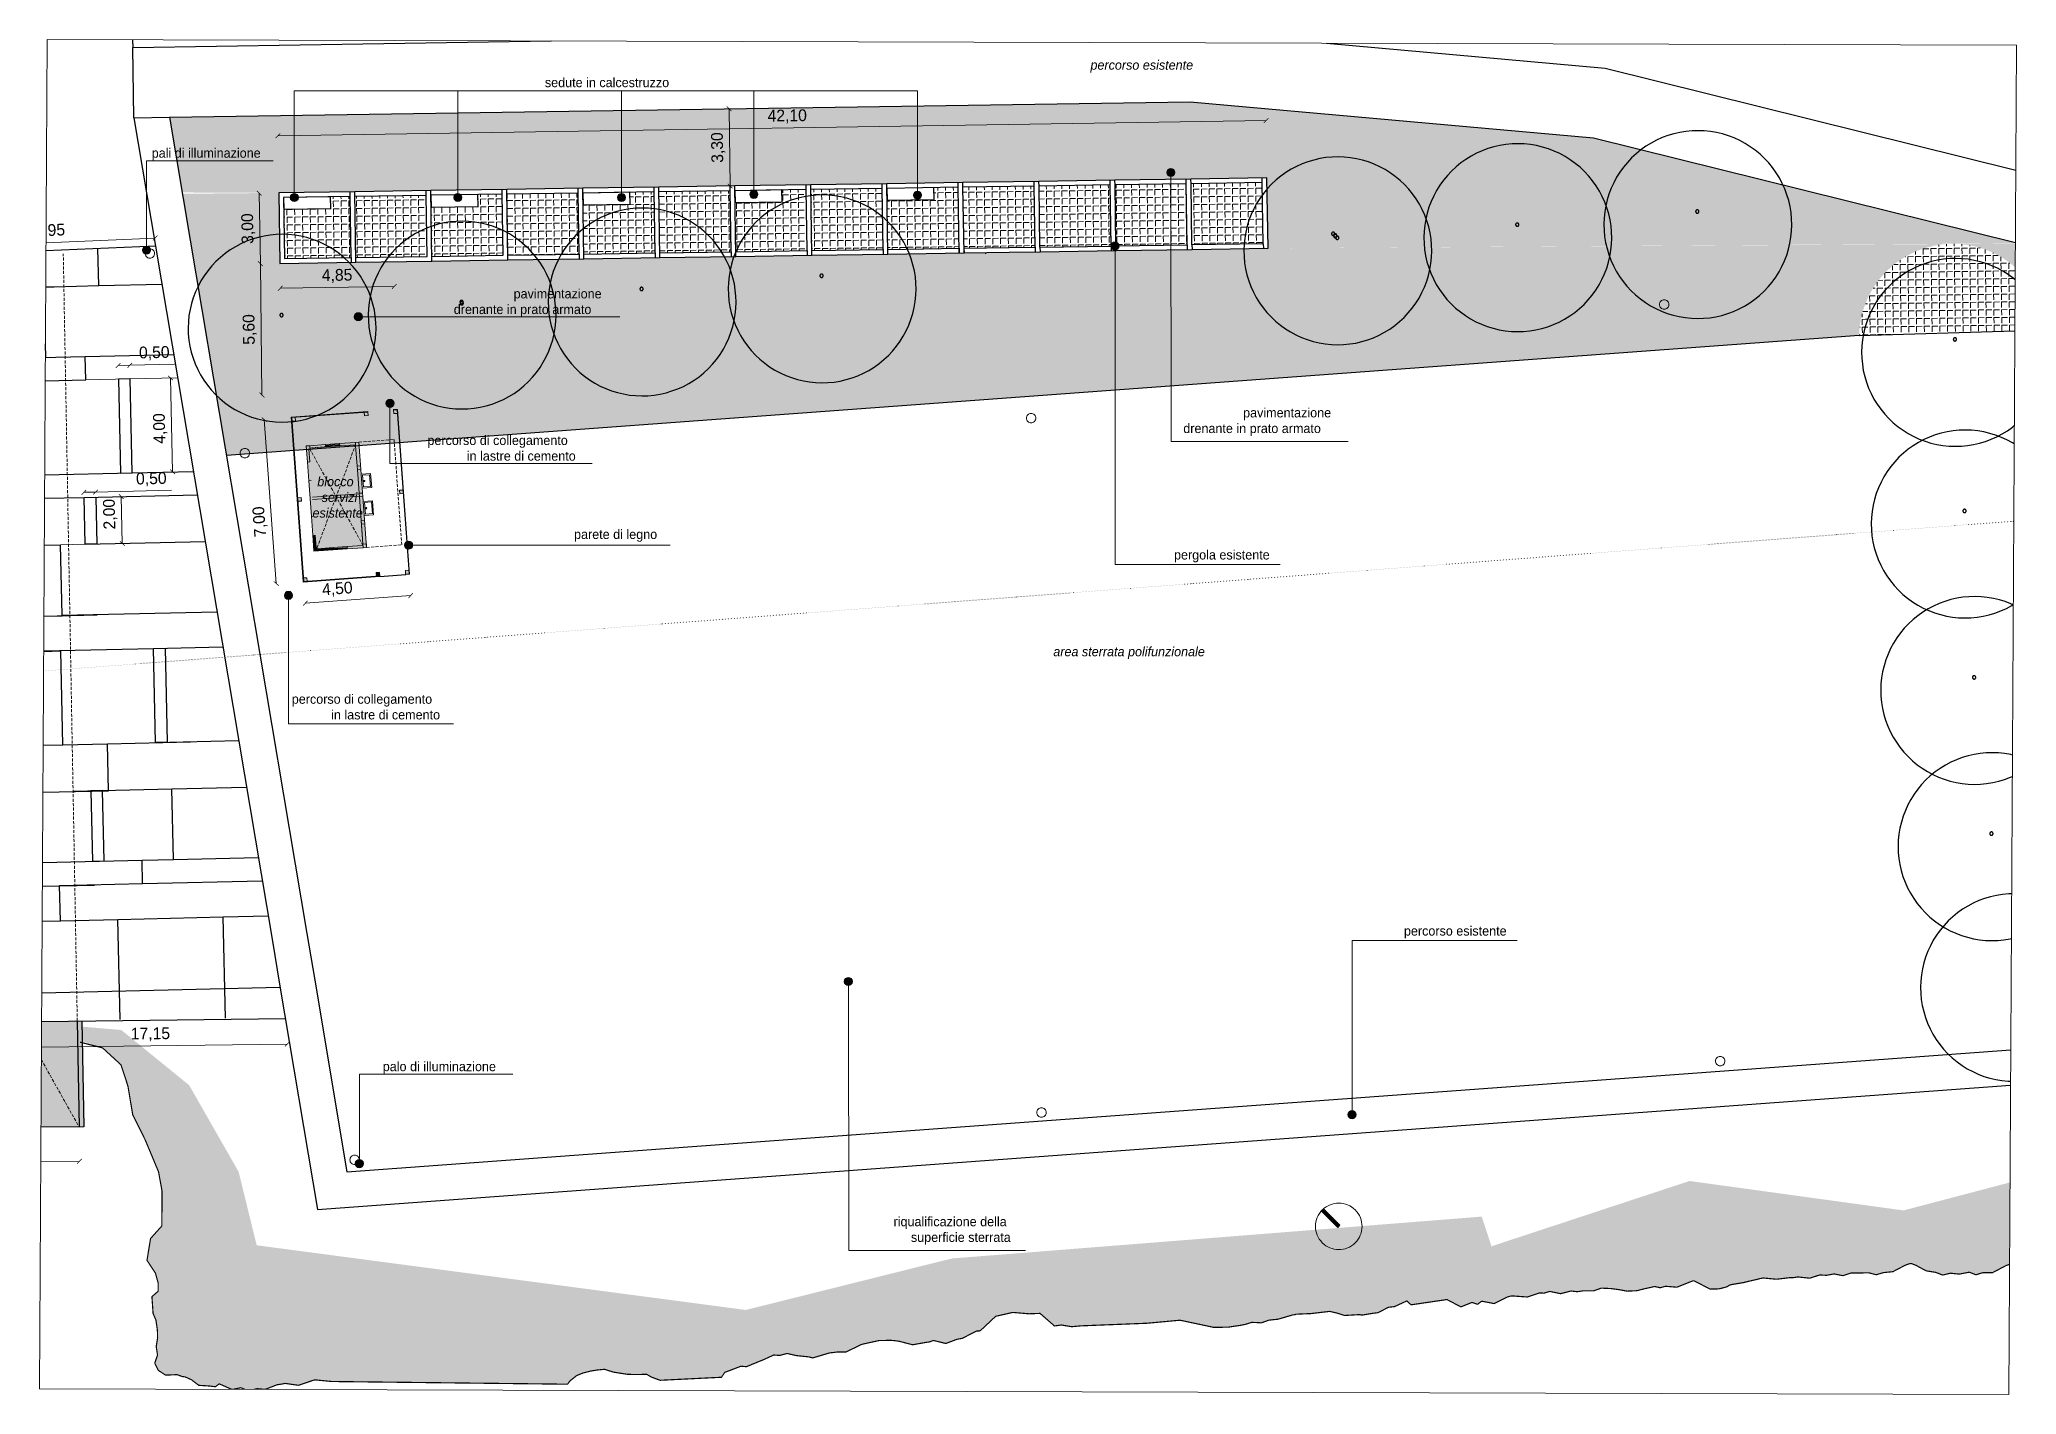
# Paper-space layout 'H-0.2K' of a CAD drawing. Header units: inches, sheet in millimetres. Extents: x -3 to 418, y -1 to 287.
# The model-space entities are those that its viewports show. They can reach past a viewport. Long polylines and large blocks are cut down to what shows.
import ezdxf

# ---------------------------------------------------------------- set-up
doc = ezdxf.new("R2010")
doc.units = ezdxf.units.IN
doc.header["$MEASUREMENT"] = 0
doc.linetypes.add('ACAD_ISO07W100', pattern=[3, 0, -3])
doc.linetypes.add('HIDDEN', pattern=[9.525, 6.35, -3.175])
for name, color, linetype, lineweight in [('03.18_Ramadura', 253, 'Continuous', 5), ('cm_alberi in secondo piano', 252, 'Continuous', 9), ('cm_campiture', 252, 'Continuous', 9), ('cm_linea di terra', 4, 'Continuous', 25), ('cm_quote', 174, 'Continuous', 0), ('cm_sezionate', 6, 'Continuous', 9), ('cm_struttura', 250, 'Continuous', 9), ('cm_testi', 250, 'Continuous', 0), ('cp_illuminazione', 32, 'Continuous', 9), ('cp_impianti sportivi_linea', 4, 'Continuous', 15), ('cp_leggerissime_linee', 253, 'Continuous', 5), ('cp_limite laguna_linea', 252, 'Continuous', 9), ('cp_piattaforme volumi_linea', 4, 'Continuous', 25)]:
    doc.layers.add(name, color=color, linetype=linetype, lineweight=lineweight)
for name, color, linetype in [('cm_arredi', 251, 'Continuous'), ('cm_arredi secondo piano', 252, 'Continuous'), ('cp_alberi_linea', 103, 'Continuous'), ('cp_recinzioni leggere_linea', 4, 'Continuous')]:
    doc.layers.add(name, color=color, linetype=linetype)
doc.layers.add('Finestre', color=254, linetype='Continuous', lineweight=9, plot=False)
doc.layers.add('Sezioni_REV', color=2, linetype='Continuous', lineweight=9, true_color=0xffff00)
doc.styles.get("Standard").update_dxf_attribs({"font": 'GOTHIC.TTF'})
doc.dimstyles.new('Quote 200', dxfattribs={"dimtxt": 0.5, "dimasz": 0.2, "dimexe": 1.25, "dimexo": 0.625, "dimgap": 0.2, "dimtad": 1, "dimzin": 1, "dimtxsty": 'Standard', "dimblk": 'ARCHTICK', "dimcen": 2.5, "dimse1": 1, "dimse2": 1, "dimazin": 0, "dimtfac": 1, "dimtmove": 0, "dimatfit": 3, "dimldrblk": 'NONE', "dimfxl": 1, "dimlwd": 0, "dimarcsym": 0})
pattern_1 = [(316.5, (1.06683, -1.03424), (0.103253186354, 0.108806155652), [])]
pattern_2 = [(226, (0, 0), (0.237382134112, -0.229237262251), [0.24, -0.09]), (316, (0, 0), (0.229237262251, 0.237382134112), [0.24, -0.09])]
pattern_3 = [(226, (0, 0), (0.237382134112, -0.229237262251), [0.24, -0.09]), (316, (0, 0), (0.229237262251, 0.237382134112), [0.24, -0.09])]

psp = doc.layouts.new('H-0.2K')

# ---------------------------------------------------------------- texts
at = {"layer": 'cm_testi', "char_height": 2, "attachment_point": 1}
for s, insert, width in [('\\pi29.79414;{\\fCentury Gothic|b0|i1|c0|p34;percorso esistente}', (191.29, 282.76), 53.9886), ('\\pi24.54329;sedute in calcestruzzo', (80.41, 279.04), 53.9886), ('\\pi28.21698;pali di illuminazione', (-6.95, 264.02), 53.9886), ('\\pi32.40733;pavimentazione \\P\\pi19.67585;drenante in prato armato', (65.89, 234.06), 53.9886), ('\\pi32.40733;pavimentazione \\P\\pi19.67585;drenante in prato armato', (221.17, 208.72), 53.9886), ('\\pi1.35173;percorso di collegamento\\P\\pi9.72835;in lastre di cemento', (78.6, 202.84), 36.1281), ('\\pi22.29;{\\fCentury Gothic|b0|i1|c0|p34;blocco \\P\\pi23.22814;servizi\\P\\pi21.27437;esistente}', (34.22, 194.05), 53.9886), ('\\pi33.37266;parete di legno', (77.79, 182.83), 53.9886), ('\\pi31.1388;pergola esistente', (207.73, 178.46), 53.9886), ('\\pi17.40121;{\\fCentury Gothic|b0|i1|c0|p34;area sterrata polifunzionale}', (195.77, 157.85), 53.9886), ('\\pi19.21222;percorso di collegamento\\P\\pi27.58884;in lastre di cemento', (31.87, 147.74), 53.9886), ('\\pi12.06825;percorso esistente', (275.74, 98.37), 36.1281), ('\\pi26.95118;palo di illuminazione', (43.5, 69.5), 53.9886), ('\\pi26.62895;riqualificazione della \\P\\pi30.32847;superficie sterrata', (152.54, 36.47), 53.9886)]:
    psp.add_mtext(s, dxfattribs=dict(at, insert=insert, width=width))

msp = doc.modelspace()

# ---------------------------------------------------------------- texts
at = {"layer": 'cm_alberi in secondo piano', "char_height": 0.5, "attachment_point": 7, "rotation": 319.40529}
for insert in [(503216.458, 4346334.834), (503285.247, 4346276.083)]:
    msp.add_mtext_dynamic_manual_height_columns('H', width=4.59023, gutter_width=1, heights=[0], dxfattribs=dict(at, insert=insert))
at = {"layer": 'cm_quote', "insert": (503286.595, 4346344.282), "char_height": 0.3, "attachment_point": 3, "rotation": 319.1945}
msp.add_mtext_dynamic_manual_height_columns('1.30', width=1.67024, gutter_width=1, heights=[0], dxfattribs=at)
at = {"layer": 'Sezioni_REV', "color": 7}
msp.add_text('03', height=2, dxfattribs=at).set_placement((503287.814, 4346273.266))

# ---------------------------------------------------------------- blocks, each defined once
blk = doc.blocks.new('ALBERI2P')
at = {"layer": 'cm_alberi in secondo piano'}
for p, q in [((503292.73, 4346364.89), (503292.83, 4346365.08)), ((503292.76, 4346364.72), (503292.73, 4346364.89)), ((503292.83, 4346364.93), (503292.93, 4346365.12)), ((503292.86, 4346364.76), (503292.83, 4346364.93)), ((503293, 4346364.97), (503293.14, 4346364.75)), ((503293.23, 4346364.89), (503293.06, 4346364.69)), ((503293.15, 4346364.71), (503293.1, 4346364.93)), ((503293.12, 4346364.98), (503293.14, 4346364.8)), ((503293.19, 4346364.75), (503293.17, 4346364.92)), ((503293.2, 4346364.99), (503293.22, 4346364.87)), ((503293.28, 4346364.72), (503293.24, 4346364.93)), ((503293.29, 4346364.97), (503293.29, 4346364.85)), ((503293.37, 4346365.2), (503293.33, 4346365.42)), ((503293.45, 4346365.02), (503293.33, 4346365.1)), ((503293.5, 4346364.94), (503293.33, 4346364.95)), ((503293.35, 4346364.7), (503293.34, 4346364.93)), ((503293.37, 4346364.96), (503293.37, 4346364.72)), ((503293.46, 4346364.9), (503293.38, 4346364.65)), ((503293.42, 4346365.24), (503293.4, 4346365.41)), ((503293.41, 4346365.01), (503293.5, 4346365.2)), ((503293.44, 4346364.84), (503293.41, 4346365.01)), ((503293.42, 4346364.7), (503293.44, 4346364.94)), ((503293.45, 4346365.1), (503293.59, 4346365.18)), ((503293.47, 4346364.9), (503293.45, 4346364.78)), ((503293.5, 4346365.21), (503293.46, 4346365.42)), ((503293.53, 4346364.86), (503293.46, 4346364.6)), ((503293.49, 4346365.04), (503293.7, 4346365.15)), ((503293.51, 4346365.05), (503293.6, 4346365.23)), ((503293.54, 4346364.87), (503293.51, 4346365.05)), ((503293.57, 4346365.19), (503293.57, 4346365.42)), ((503293.58, 4346364.98), (503293.7, 4346365.11)), ((503293.68, 4346365.4), (503293.6, 4346365.14)), ((503293.61, 4346364.94), (503293.69, 4346364.7)), ((503293.63, 4346365.5), (503293.73, 4346365.69)), ((503293.66, 4346365.33), (503293.63, 4346365.5)), ((503293.64, 4346365.19), (503293.66, 4346365.43)), ((503293.71, 4346364.98), (503293.67, 4346365.2)), ((503293.67, 4346364.96), (503293.75, 4346364.72)), ((503293.8, 4346364.79), (503293.67, 4346364.87)), ((503293.76, 4346365.35), (503293.68, 4346365.09)), ((503293.73, 4346365.54), (503293.82, 4346365.73)), ((503293.76, 4346365.36), (503293.73, 4346365.54)), ((503293.76, 4346365.02), (503293.74, 4346365.19)), ((503293.79, 4346364.87), (503293.94, 4346364.95)), ((503293.85, 4346364.98), (503293.8, 4346365.2)), ((503293.84, 4346364.82), (503294.04, 4346364.92)), ((503293.88, 4346364.9), (503294.02, 4346364.67)), ((503293.92, 4346364.97), (503293.91, 4346365.2)), ((503293.92, 4346364.76), (503294.05, 4346364.88)), ((503294.03, 4346365.17), (503293.95, 4346364.91)), ((503293.98, 4346365.28), (503294.07, 4346365.47)), ((503294.01, 4346365.1), (503293.98, 4346365.28)), ((503293.98, 4346364.96), (503294.01, 4346365.2)), ((503294, 4346364.91), (503294.02, 4346364.72)), ((503294.1, 4346365.13), (503294.02, 4346364.87)), ((503294.08, 4346365.31), (503294.17, 4346365.5)), ((503294.11, 4346365.14), (503294.08, 4346365.31)), ((503294.08, 4346364.92), (503294.1, 4346364.8)), ((503294.17, 4346364.9), (503294.17, 4346364.77)), ((503294.25, 4346365.13), (503294.21, 4346365.35)), ((503294.33, 4346364.94), (503294.21, 4346365.02)), ((503294.38, 4346364.87), (503294.21, 4346364.87)), ((503294.25, 4346364.89), (503294.25, 4346364.65)), ((503294.3, 4346365.17), (503294.27, 4346365.34)), ((503294.33, 4346365.03), (503294.47, 4346365.1)), ((503294.38, 4346365.13), (503294.34, 4346365.35)), ((503294.37, 4346364.97), (503294.58, 4346365.07)), ((503294.45, 4346365.12), (503294.45, 4346365.35)), ((503294.46, 4346364.91), (503294.58, 4346365.03)), ((503294.56, 4346365.32), (503294.48, 4346365.06)), ((503294.49, 4346364.86), (503294.57, 4346364.62)), ((503294.51, 4346365.43), (503294.6, 4346365.62)), ((503294.54, 4346365.26), (503294.51, 4346365.43)), ((503294.51, 4346364.97), (503294.65, 4346364.75)), ((503294.51, 4346364.87), (503294.66, 4346364.74)), ((503294.52, 4346365.12), (503294.54, 4346365.36)), ((503294.55, 4346364.88), (503294.63, 4346364.64)), ((503294.64, 4346365.28), (503294.56, 4346365.02)), ((503294.74, 4346364.88), (503294.57, 4346364.69)), ((503294.61, 4346365.46), (503294.7, 4346365.65)), ((503294.64, 4346365.29), (503294.61, 4346365.46)), ((503294.61, 4346365), (503294.75, 4346364.78)), ((503294.63, 4346364.98), (503294.65, 4346364.8)), ((503294.84, 4346364.92), (503294.66, 4346364.72)), ((503294.84, 4346364.86), (503294.67, 4346364.66)), ((503294.71, 4346364.99), (503294.73, 4346364.87)), ((503294.72, 4346365.02), (503294.75, 4346364.83)), ((503294.93, 4346364.83), (503294.76, 4346364.86)), ((503294.8, 4346364.97), (503294.8, 4346364.84)), ((503294.81, 4346365.03), (503294.83, 4346364.9)), ((503294.88, 4346365.2), (503294.83, 4346365.42)), ((503294.96, 4346365.02), (503294.83, 4346365.09)), ((503295.01, 4346364.94), (503294.84, 4346364.94)), ((503294.87, 4346364.96), (503294.87, 4346364.72)), ((503294.89, 4346365.01), (503294.89, 4346364.88)), ((503294.92, 4346365.24), (503294.9, 4346365.41)), ((503294.9, 4346364.92), (503295, 4346365.11)), ((503294.93, 4346364.75), (503294.9, 4346364.92)), ((503294.97, 4346365.24), (503294.93, 4346365.46)), ((503295.06, 4346365.05), (503294.93, 4346365.13)), ((503295.1, 4346364.98), (503294.94, 4346364.98)), ((503294.96, 4346365.1), (503295.1, 4346365.17)), ((503294.98, 4346364.9), (503294.96, 4346364.78)), ((503295.01, 4346365.21), (503294.97, 4346365.42)), ((503294.97, 4346365), (503294.97, 4346364.76)), ((503295.02, 4346365.27), (503295, 4346365.45)), ((503295, 4346364.96), (503295.1, 4346365.15)), ((503295, 4346365.04), (503295.2, 4346365.15)), ((503295.03, 4346364.79), (503295, 4346364.96)), ((503295.02, 4346364.47), (503295.07, 4346364.88)), ((503295.05, 4346365.13), (503295.2, 4346365.21)), ((503295.08, 4346364.93), (503295.05, 4346364.82)), ((503295.11, 4346365.24), (503295.06, 4346365.45)), ((503295.08, 4346365.19), (503295.07, 4346365.42)), ((503295.09, 4346364.98), (503295.21, 4346365.11)), ((503295.1, 4346365.08), (503295.3, 4346365.18)), ((503295.19, 4346365.39), (503295.11, 4346365.14)), ((503295.12, 4346364.93), (503295.2, 4346364.69)), ((503295.14, 4346365.5), (503295.23, 4346365.69)), ((503295.17, 4346365.33), (503295.14, 4346365.5)), ((503295.15, 4346365.19), (503295.17, 4346365.43)), ((503295.16, 4346364.87), (503295.28, 4346364.65)), ((503295.18, 4346365.23), (503295.17, 4346365.46)), ((503295.18, 4346365.02), (503295.31, 4346365.14)), ((503295.18, 4346364.96), (503295.26, 4346364.72)), ((503295.22, 4346364.71), (503295.18, 4346364.93)), ((503295.26, 4346365.35), (503295.19, 4346365.09)), ((503295.28, 4346365.43), (503295.21, 4346365.17)), ((503295.22, 4346364.97), (503295.3, 4346364.73)), ((503295.24, 4346365.54), (503295.33, 4346365.73)), ((503295.24, 4346365.53), (503295.33, 4346365.72)), ((503295.27, 4346365.36), (503295.24, 4346365.54)), ((503295.27, 4346365.36), (503295.24, 4346365.53)), ((503295.24, 4346365.22), (503295.27, 4346365.46)), ((503295.27, 4346364.75), (503295.25, 4346364.92)), ((503295.36, 4346365.39), (503295.28, 4346365.13)), ((503295.28, 4346364.99), (503295.36, 4346364.75)), ((503295.36, 4346364.72), (503295.31, 4346364.93)), ((503295.34, 4346365.57), (503295.43, 4346365.76)), ((503295.37, 4346365.4), (503295.34, 4346365.57)), ((503295.42, 4346364.7), (503295.42, 4346364.93)), ((503295.53, 4346364.9), (503295.45, 4346364.65)), ((503295.48, 4346365.01), (503295.58, 4346365.2)), ((503295.51, 4346364.84), (503295.48, 4346365.01)), ((503295.49, 4346364.7), (503295.51, 4346364.94)), ((503295.61, 4346364.86), (503295.53, 4346364.6)), ((503295.6, 4346364.71), (503295.56, 4346364.93)), ((503295.58, 4346365.05), (503295.68, 4346365.23)), ((503295.61, 4346364.87), (503295.58, 4346365.05)), ((503295.65, 4346364.75), (503295.63, 4346364.92)), ((503295.74, 4346364.72), (503295.69, 4346364.93)), ((503295.81, 4346364.7), (503295.8, 4346364.93)), ((503295.86, 4346364.71), (503295.82, 4346364.93)), ((503295.92, 4346364.9), (503295.84, 4346364.65)), ((503295.87, 4346365.01), (503295.96, 4346365.2)), ((503295.9, 4346364.84), (503295.87, 4346365.01)), ((503295.87, 4346364.7), (503295.9, 4346364.94)), ((503295.91, 4346364.75), (503295.89, 4346364.92)), ((503295.99, 4346364.86), (503295.91, 4346364.6)), ((503296, 4346364.72), (503295.95, 4346364.93)), ((503295.97, 4346365.05), (503296.06, 4346365.23)), ((503296, 4346364.87), (503295.97, 4346365.05)), ((503296.06, 4346364.7), (503296.06, 4346364.93)), ((503296.17, 4346364.9), (503296.09, 4346364.65)), ((503296.12, 4346365.01), (503296.22, 4346365.2)), ((503296.15, 4346364.84), (503296.12, 4346365.01)), ((503296.13, 4346364.7), (503296.16, 4346364.94)), ((503296.25, 4346364.86), (503296.17, 4346364.6)), ((503296.22, 4346365.05), (503296.32, 4346365.23)), ((503296.25, 4346364.87), (503296.22, 4346365.05)), ((503291.26, 4346363.55), (503291.31, 4346363.61)), ((503291.29, 4346363.82), (503291.39, 4346363.53)), ((503291.4, 4346363.81), (503291.48, 4346363.81)), ((503291.41, 4346363.72), (503291.58, 4346363.7)), ((503291.61, 4346363.59), (503291.47, 4346363.79)), ((503291.51, 4346363.51), (503291.56, 4346363.76)), ((503291.6, 4346363.92), (503291.64, 4346363.66)), ((503291.63, 4346363.87), (503291.72, 4346363.78)), ((503291.73, 4346363.87), (503291.82, 4346363.62)), ((503291.81, 4346363.56), (503291.75, 4346363.38)), ((503291.8, 4346363.61), (503291.88, 4346363.49)), ((503291.81, 4346363.91), (503291.91, 4346363.72)), ((503291.81, 4346363.77), (503291.81, 4346363.91)), ((503291.87, 4346363.7), (503291.89, 4346363.57)), ((503291.95, 4346363.61), (503291.87, 4346363.7)), ((503291.91, 4346363.72), (503291.91, 4346363.85)), ((503291.93, 4346363.39), (503292.04, 4346363.6)), ((503291.94, 4346363.66), (503291.98, 4346363.73)), ((503291.94, 4346363.72), (503291.95, 4346363.61)), ((503291.94, 4346363.59), (503292.01, 4346363.63)), ((503291.97, 4346363.93), (503292.06, 4346363.64)), ((503291.98, 4346363.72), (503292.01, 4346363.55)), ((503291.99, 4346363.55), (503292, 4346363.31)), ((503292, 4346364.23), (503292.16, 4346364.1)), ((503292.01, 4346363.72), (503292.01, 4346363.87)), ((503292.01, 4346363.78), (503292.08, 4346363.57)), ((503292.09, 4346363.63), (503292.02, 4346363.47)), ((503292.02, 4346363.58), (503292.03, 4346363.36)), ((503292.07, 4346363.69), (503292.05, 4346363.9)), ((503292.06, 4346363.42), (503292.16, 4346363.6)), ((503292.07, 4346363.92), (503292.15, 4346363.92)), ((503292.08, 4346363.55), (503292.08, 4346363.39)), ((503292.09, 4346363.83), (503292.25, 4346363.82)), ((503292.1, 4346364.36), (503292.24, 4346364.14)), ((503292.12, 4346363.73), (503292.12, 4346363.87)), ((503292.22, 4346363.58), (503292.12, 4346363.47)), ((503292.19, 4346363.57), (503292.13, 4346363.73)), ((503292.2, 4346363.63), (503292.14, 4346363.54)), ((503292.29, 4346363.7), (503292.15, 4346363.91)), ((503292.33, 4346364.28), (503292.16, 4346364.08)), ((503292.16, 4346364.15), (503292.2, 4346364.22)), ((503292.16, 4346364.08), (503292.23, 4346364.12)), ((503292.34, 4346364.21), (503292.17, 4346364.02)), ((503292.34, 4346364.15), (503292.17, 4346363.95)), ((503292.35, 4346364.04), (503292.18, 4346363.84)), ((503292.18, 4346363.63), (503292.23, 4346363.88)), ((503292.19, 4346364.42), (503292.28, 4346364.14)), ((503292.38, 4346363.94), (503292.21, 4346363.74)), ((503292.22, 4346364.37), (503292.25, 4346364.19)), ((503292.23, 4346363.56), (503292.33, 4346363.72)), ((503292.42, 4346364.18), (503292.26, 4346364.21)), ((503292.27, 4346364.04), (503292.31, 4346363.78)), ((503292.29, 4346364.42), (503292.38, 4346364.42)), ((503292.45, 4346364.08), (503292.29, 4346364.11)), ((503292.29, 4346363.74), (503292.41, 4346363.83)), ((503292.31, 4346364.38), (503292.33, 4346364.26)), ((503292.31, 4346364.33), (503292.47, 4346364.31)), ((503292.47, 4346363.99), (503292.31, 4346364.02)), ((503292.31, 4346363.98), (503292.39, 4346363.9)), ((503292.31, 4346363.44), (503292.4, 4346363.63)), ((503292.49, 4346363.93), (503292.32, 4346363.96)), ((503292.34, 4346363.63), (503292.42, 4346363.4)), ((503292.51, 4346364.19), (503292.37, 4346364.4)), ((503292.54, 4346363.82), (503292.38, 4346363.85)), ((503292.39, 4346364.36), (503292.39, 4346364.24)), ((503292.4, 4346364.12), (503292.45, 4346364.37)), ((503292.41, 4346363.99), (503292.5, 4346363.74)), ((503292.58, 4346363.73), (503292.42, 4346363.76)), ((503292.42, 4346363.55), (503292.43, 4346363.68)), ((503292.48, 4346363.68), (503292.42, 4346363.49)), ((503292.47, 4346364.59), (503292.43, 4346364.81)), ((503292.56, 4346364.41), (503292.43, 4346364.49)), ((503292.6, 4346364.33), (503292.44, 4346364.34)), ((503292.45, 4346363.44), (503292.52, 4346363.63)), ((503292.47, 4346364.35), (503292.47, 4346364.12)), ((503292.47, 4346363.73), (503292.55, 4346363.61)), ((503292.49, 4346364.53), (503292.53, 4346364.27)), ((503292.49, 4346364.03), (503292.58, 4346363.84)), ((503292.49, 4346363.89), (503292.49, 4346364.03)), ((503292.52, 4346364.63), (503292.5, 4346364.8)), ((503292.5, 4346363.93), (503292.55, 4346364)), ((503292.5, 4346363.85), (503292.58, 4346363.89)), ((503292.51, 4346363.56), (503292.61, 4346363.68)), ((503292.52, 4346363.83), (503292.56, 4346364.23)), ((503292.53, 4346364.47), (503292.62, 4346364.39)), ((503292.54, 4346364.2), (503292.63, 4346363.91)), ((503292.54, 4346363.67), (503292.64, 4346363.79)), ((503292.54, 4346363.56), (503292.58, 4346363.63)), ((503292.62, 4346363.63), (503292.54, 4346363.56)), ((503292.55, 4346364.49), (503292.7, 4346364.57)), ((503292.57, 4346364.29), (503292.55, 4346364.17)), ((503292.55, 4346363.81), (503292.65, 4346363.93)), ((503292.55, 4346363.82), (503292.56, 4346363.69)), ((503292.63, 4346363.73), (503292.55, 4346363.82)), ((503292.55, 4346363.52), (503292.59, 4346363.65)), ((503292.61, 4346364.6), (503292.56, 4346364.81)), ((503292.56, 4346363.98), (503292.66, 4346364.1)), ((503292.56, 4346363.91), (503292.66, 4346364.03)), ((503292.58, 4346363.84), (503292.58, 4346363.96)), ((503292.66, 4346363.66), (503292.59, 4346363.8)), ((503292.66, 4346363.55), (503292.59, 4346363.68)), ((503292.6, 4346364.43), (503292.8, 4346364.54)), ((503292.61, 4346363.84), (503292.63, 4346363.73)), ((503292.61, 4346363.5), (503292.71, 4346363.72)), ((503292.68, 4346363.8), (503292.62, 4346363.93)), ((503292.63, 4346364.48), (503292.72, 4346364.23)), ((503292.7, 4346363.9), (503292.63, 4346364.03)), ((503292.64, 4346364.19), (503292.72, 4346364.19)), ((503292.71, 4346363.96), (503292.64, 4346364.1)), ((503292.7, 4346363.63), (503292.64, 4346363.57)), ((503292.7, 4346364.17), (503292.65, 4346363.99)), ((503292.65, 4346364.1), (503292.82, 4346364.09)), ((503292.65, 4346363.84), (503292.68, 4346363.67)), ((503292.66, 4346364.22), (503292.78, 4346364)), ((503292.67, 4346364.58), (503292.67, 4346364.82)), ((503292.67, 4346363.93), (503292.74, 4346364.13)), ((503292.68, 4346364.37), (503292.8, 4346364.5)), ((503292.68, 4346364.35), (503292.83, 4346364.22)), ((503292.68, 4346363.84), (503292.68, 4346363.99)), ((503292.69, 4346363.9), (503292.75, 4346363.69)), ((503292.78, 4346364.79), (503292.7, 4346364.53)), ((503292.7, 4346364.22), (503292.77, 4346364.1)), ((503292.71, 4346364.52), (503292.8, 4346364.33)), ((503292.71, 4346364.38), (503292.71, 4346364.52)), ((503292.71, 4346364.33), (503292.79, 4346364.09)), ((503292.86, 4346363.97), (503292.72, 4346364.18)), ((503292.74, 4346363.81), (503292.72, 4346364.02)), ((503292.74, 4346364.58), (503292.76, 4346364.82)), ((503292.74, 4346363.53), (503292.83, 4346363.71)), ((503292.75, 4346363.89), (503292.8, 4346364.15)), ((503292.77, 4346364.31), (503292.79, 4346364.18)), ((503292.85, 4346364.22), (503292.77, 4346364.31)), ((503292.77, 4346364.01), (503292.81, 4346364.14)), ((503292.86, 4346364.74), (503292.78, 4346364.48)), ((503292.78, 4346364.48), (503292.92, 4346364.26)), ((503292.78, 4346364.35), (503292.86, 4346364.11)), ((503292.79, 4346363.85), (503292.79, 4346363.99)), ((503292.8, 4346364.33), (503292.81, 4346364.46)), ((503292.87, 4346363.69), (503292.8, 4346363.85)), ((503292.83, 4346364.33), (503292.85, 4346364.22)), ((503292.83, 4346363.99), (503292.93, 4346364.21)), ((503293.01, 4346364.4), (503292.84, 4346364.2)), ((503293.01, 4346364.33), (503292.84, 4346364.13)), ((503292.84, 4346364.31), (503292.88, 4346364.05)), ((503293.02, 4346364.27), (503292.85, 4346364.07)), ((503293.03, 4346364.16), (503292.85, 4346363.96)), ((503292.87, 4346364.33), (503292.9, 4346364.16)), ((503292.88, 4346364.25), (503292.96, 4346364.16)), ((503293.05, 4346364.06), (503292.88, 4346363.86)), ((503292.9, 4346364.84), (503293.05, 4346364.71)), ((503292.9, 4346364.49), (503292.92, 4346364.31)), ((503292.9, 4346364.33), (503292.9, 4346364.48)), ((503292.9, 4346363.67), (503293.01, 4346363.84)), ((503292.91, 4346364.39), (503292.98, 4346364.18)), ((503292.96, 4346364.3), (503292.94, 4346364.51)), ((503293.1, 4346364.3), (503292.94, 4346364.33)), ((503293.12, 4346364.2), (503292.96, 4346364.23)), ((503292.96, 4346364.03), (503293.05, 4346364.21)), ((503292.97, 4346364.25), (503293.06, 4346364.01)), ((503292.97, 4346363.86), (503293.08, 4346363.94)), ((503292.98, 4346364.5), (503293, 4346364.38)), ((503293.15, 4346364.11), (503292.98, 4346364.14)), ((503293.05, 4346363.94), (503292.99, 4346363.76)), ((503292.99, 4346363.56), (503293.08, 4346363.75)), ((503293.16, 4346364.05), (503293, 4346364.08)), ((503293.01, 4346364.34), (503293.01, 4346364.48)), ((503293.09, 4346364.18), (503293.02, 4346364.34)), ((503293.02, 4346363.71), (503293.09, 4346363.9)), ((503293.04, 4346364.08), (503293.08, 4346364.15)), ((503293.04, 4346364), (503293.11, 4346364.04)), ((503293.04, 4346364), (503293.12, 4346363.88)), ((503293.21, 4346363.94), (503293.05, 4346363.97)), ((503293.23, 4346364.82), (503293.06, 4346364.62)), ((503293.06, 4346364.29), (503293.15, 4346364.11)), ((503293.06, 4346364.15), (503293.06, 4346364.29)), ((503293.24, 4346364.76), (503293.07, 4346364.56)), ((503293.07, 4346364.48), (503293.07, 4346364.36)), ((503293.07, 4346364.35), (503293.16, 4346364.06)), ((503293.25, 4346364.65), (503293.08, 4346364.45)), ((503293.25, 4346363.84), (503293.09, 4346363.88)), ((503293.09, 4346363.67), (503293.11, 4346363.79)), ((503293.23, 4346364.53), (503293.1, 4346364.6)), ((503293.28, 4346364.55), (503293.1, 4346364.35)), ((503293.27, 4346364.45), (503293.11, 4346364.45)), ((503293.11, 4346364.09), (503293.13, 4346363.96)), ((503293.2, 4346364), (503293.11, 4346364.09)), ((503293.11, 4346363.78), (503293.15, 4346363.92)), ((503293.12, 4346364.17), (503293.23, 4346364.33)), ((503293.14, 4346364.47), (503293.14, 4346364.23)), ((503293.15, 4346364.11), (503293.15, 4346364.23)), ((503293.32, 4346364.79), (503293.16, 4346364.82)), ((503293.17, 4346364.34), (503293.25, 4346364.34)), ((503293.35, 4346364.69), (503293.18, 4346364.72)), ((503293.18, 4346364.1), (503293.2, 4346364)), ((503293.18, 4346363.77), (503293.28, 4346363.99)), ((503293.19, 4346364.35), (503293.3, 4346364.44)), ((503293.19, 4346363.94), (503293.24, 4346364.35)), ((503293.19, 4346364.25), (503293.35, 4346364.24)), ((503293.19, 4346363.68), (503293.29, 4346363.8)), ((503293.37, 4346364.6), (503293.21, 4346364.63)), ((503293.21, 4346364.05), (503293.3, 4346364.24)), ((503293.21, 4346363.79), (503293.31, 4346363.91)), ((503293.38, 4346364.54), (503293.22, 4346364.57)), ((503293.22, 4346364.11), (503293.25, 4346363.93)), ((503293.22, 4346363.93), (503293.32, 4346364.05)), ((503293.23, 4346364.61), (503293.37, 4346364.68)), ((503293.25, 4346364.41), (503293.23, 4346364.29)), ((503293.23, 4346364.03), (503293.33, 4346364.15)), ((503293.24, 4346364.1), (503293.34, 4346364.21)), ((503293.25, 4346364.61), (503293.4, 4346364.48)), ((503293.39, 4346364.12), (503293.25, 4346364.33)), ((503293.25, 4346364.11), (503293.25, 4346364.26)), ((503293.25, 4346364.17), (503293.32, 4346363.96)), ((503293.33, 4346363.66), (503293.26, 4346363.8)), ((503293.27, 4346364.55), (503293.47, 4346364.66)), ((503293.44, 4346364.43), (503293.27, 4346364.46)), ((503293.33, 4346363.78), (503293.27, 4346363.91)), ((503293.28, 4346364.04), (503293.33, 4346364.3)), ((503293.31, 4346364.07), (503293.29, 4346364.29)), ((503293.36, 4346363.91), (503293.29, 4346364.05)), ((503293.3, 4346363.8), (503293.4, 4346363.98)), ((503293.48, 4346364.34), (503293.31, 4346364.37)), ((503293.31, 4346364.16), (503293.33, 4346364.29)), ((503293.38, 4346364.08), (503293.31, 4346364.22)), ((503293.37, 4346364.01), (503293.31, 4346364.15)), ((503293.33, 4346364.34), (503293.45, 4346364.12)), ((503293.35, 4346364.75), (503293.49, 4346364.52)), ((503293.36, 4346364.49), (503293.48, 4346364.62)), ((503293.36, 4346364.12), (503293.36, 4346364.25)), ((503293.37, 4346364.46), (503293.41, 4346364.2)), ((503293.43, 4346363.95), (503293.37, 4346364.12)), ((503293.39, 4346364.44), (503293.47, 4346364.21)), ((503293.58, 4346364.66), (503293.4, 4346364.46)), ((503293.41, 4346364.44), (503293.46, 4346364.84)), ((503293.58, 4346364.6), (503293.41, 4346364.4)), ((503293.59, 4346364.54), (503293.41, 4346364.34)), ((503293.41, 4346364.4), (503293.49, 4346364.31)), ((503293.41, 4346364.17), (503293.51, 4346364.29)), ((503293.59, 4346364.43), (503293.42, 4346364.23)), ((503293.43, 4346364.28), (503293.53, 4346364.4)), ((503293.43, 4346363.57), (503293.47, 4346363.64)), ((503293.43, 4346363.5), (503293.5, 4346363.54)), ((503293.44, 4346364.42), (503293.54, 4346364.54)), ((503293.45, 4346364.52), (503293.55, 4346364.64)), ((503293.45, 4346364.47), (503293.53, 4346364.23)), ((503293.62, 4346364.32), (503293.45, 4346364.13)), ((503293.46, 4346364.76), (503293.49, 4346364.57)), ((503293.46, 4346364.59), (503293.56, 4346364.71)), ((503293.46, 4346363.85), (503293.56, 4346363.56)), ((503293.47, 4346363.94), (503293.58, 4346364.1)), ((503293.55, 4346364.16), (503293.48, 4346364.29)), ((503293.56, 4346364.27), (503293.49, 4346364.4)), ((503293.67, 4346364.57), (503293.5, 4346364.6)), ((503293.58, 4346364.41), (503293.51, 4346364.54)), ((503293.51, 4346364.4), (503293.6, 4346364.16)), ((503293.58, 4346364.09), (503293.52, 4346363.91)), ((503293.6, 4346364.57), (503293.53, 4346364.71)), ((503293.6, 4346364.5), (503293.53, 4346364.64)), ((503293.69, 4346364.46), (503293.53, 4346364.5)), ((503293.53, 4346364.13), (503293.65, 4346364.21)), ((503293.55, 4346364.77), (503293.57, 4346364.65)), ((503293.72, 4346364.37), (503293.55, 4346364.41)), ((503293.55, 4346363.86), (503293.62, 4346364.05)), ((503293.56, 4346364.83), (503293.68, 4346364.61)), ((503293.56, 4346363.82), (503293.65, 4346364.01)), ((503293.73, 4346364.31), (503293.57, 4346364.35)), ((503293.57, 4346363.84), (503293.65, 4346363.84)), ((503293.58, 4346364.15), (503293.65, 4346364.03)), ((503293.58, 4346363.75), (503293.75, 4346363.73)), ((503293.59, 4346364.45), (503293.68, 4346364.26)), ((503293.59, 4346364.3), (503293.59, 4346364.45)), ((503293.78, 4346364.21), (503293.62, 4346364.24)), ((503293.64, 4346364.75), (503293.64, 4346364.62)), ((503293.78, 4346363.62), (503293.64, 4346363.82)), ((503293.65, 4346364.24), (503293.67, 4346364.11)), ((503293.73, 4346364.15), (503293.65, 4346364.24)), ((503293.65, 4346363.93), (503293.69, 4346364.07)), ((503293.82, 4346364.11), (503293.66, 4346364.14)), ((503293.66, 4346363.94), (503293.67, 4346364.06)), ((503293.67, 4346364.15), (503293.71, 4346364.22)), ((503293.67, 4346364.08), (503293.74, 4346364.12)), ((503293.67, 4346363.54), (503293.72, 4346363.79)), ((503293.84, 4346364.72), (503293.68, 4346364.72)), ((503293.68, 4346364.26), (503293.68, 4346364.38)), ((503293.7, 4346364.42), (503293.79, 4346364.13)), ((503293.7, 4346363.46), (503293.72, 4346363.63)), ((503293.71, 4346364.74), (503293.71, 4346364.5)), ((503293.71, 4346364.26), (503293.73, 4346364.15)), ((503293.71, 4346363.92), (503293.81, 4346364.14)), ((503293.72, 4346363.6), (503293.72, 4346363.63)), ((503293.75, 4346364.26), (503293.78, 4346364.08)), ((503293.76, 4346364.21), (503293.81, 4346364.62)), ((503293.76, 4346364.19), (503293.81, 4346364.26)), ((503293.76, 4346364.11), (503293.84, 4346364.15)), ((503293.76, 4346363.95), (503293.86, 4346364.07)), ((503293.76, 4346363.95), (503293.81, 4346363.69)), ((503293.78, 4346364.76), (503293.93, 4346364.63)), ((503293.78, 4346364.26), (503293.78, 4346364.41)), ((503293.78, 4346364.06), (503293.88, 4346364.17)), ((503293.82, 4346364.68), (503293.79, 4346364.56)), ((503293.79, 4346364.2), (503293.89, 4346364.32)), ((503293.79, 4346364.32), (503293.86, 4346364.11)), ((503293.8, 4346364.46), (503293.89, 4346364.17)), ((503293.8, 4346364.3), (503293.9, 4346364.41)), ((503293.8, 4346364.41), (503293.88, 4346364.41)), ((503293.8, 4346363.9), (503293.89, 4346363.81)), ((503293.81, 4346364.36), (503293.91, 4346364.48)), ((503293.84, 4346364.22), (503293.82, 4346364.44)), ((503293.82, 4346364.32), (503293.98, 4346364.31)), ((503293.9, 4346364.04), (503293.83, 4346364.18)), ((503293.9, 4346363.93), (503293.83, 4346364.07)), ((503293.84, 4346363.95), (503293.93, 4346364.13)), ((503293.84, 4346363.63), (503293.84, 4346363.58)), ((503293.93, 4346364.18), (503293.86, 4346364.32)), ((503293.94, 4346364.28), (503293.87, 4346364.42)), ((503293.87, 4346363.59), (503293.88, 4346363.63)), ((503293.95, 4346364.35), (503293.88, 4346364.49)), ((503294.02, 4346364.19), (503293.88, 4346364.4)), ((503293.89, 4346364.27), (503293.89, 4346364.4)), ((503293.9, 4346364.61), (503294.02, 4346364.39)), ((503293.9, 4346364.45), (503293.98, 4346364.45)), ((503293.97, 4346364.1), (503293.9, 4346364.27)), ((503293.9, 4346363.9), (503293.99, 4346363.65)), ((503293.91, 4346364.12), (503293.96, 4346364.37)), ((503293.91, 4346364.36), (503294.08, 4346364.35)), ((503293.93, 4346363.59), (503293.92, 4346363.63)), ((503293.98, 4346363.59), (503293.92, 4346363.41)), ((503294.11, 4346364.81), (503293.94, 4346364.61)), ((503294.11, 4346364.75), (503293.94, 4346364.55)), ((503293.94, 4346363.35), (503294.02, 4346363.55)), ((503294.12, 4346364.69), (503293.95, 4346364.49)), ((503293.96, 4346364.71), (503294.04, 4346364.47)), ((503294.13, 4346364.58), (503293.96, 4346364.38)), ((503293.97, 4346363.64), (503294.04, 4346363.52)), ((503294.15, 4346364.47), (503293.98, 4346364.28)), ((503294.12, 4346364.23), (503293.98, 4346364.44)), ((503293.98, 4346363.94), (503294.08, 4346363.75)), ((503293.98, 4346363.8), (503293.98, 4346363.94)), ((503293.99, 4346363.58), (503293.99, 4346363.63)), ((503294, 4346364.53), (503294.04, 4346364.27)), ((503294, 4346364.09), (503294.11, 4346364.25)), ((503294.01, 4346363.57), (503294, 4346363.63)), ((503294.01, 4346364.15), (503294.06, 4346364.4)), ((503294.01, 4346363.66), (503294.06, 4346363.73)), ((503294.01, 4346363.59), (503294.08, 4346363.63)), ((503294.02, 4346364.73), (503294.1, 4346364.49)), ((503294.2, 4346364.72), (503294.04, 4346364.75)), ((503294.04, 4346364.47), (503294.12, 4346364.39)), ((503294.04, 4346363.93), (503294.14, 4346363.64)), ((503294.04, 4346363.73), (503294.06, 4346363.6)), ((503294.12, 4346363.64), (503294.04, 4346363.73)), ((503294.04, 4346363.43), (503294.08, 4346363.56)), ((503294.23, 4346364.62), (503294.06, 4346364.65)), ((503294.07, 4346364.28), (503294.18, 4346364.36)), ((503294.08, 4346363.75), (503294.08, 4346363.88)), ((503294.08, 4346363.61), (503294.1, 4346363.63)), ((503294.25, 4346364.52), (503294.09, 4346364.56)), ((503294.09, 4346363.97), (503294.18, 4346364.16)), ((503294.1, 4346364.57), (503294.14, 4346364.31)), ((503294.26, 4346364.47), (503294.1, 4346364.5)), ((503294.1, 4346363.75), (503294.12, 4346363.64)), ((503294.1, 4346363.42), (503294.21, 4346363.63)), ((503294.13, 4346364.51), (503294.22, 4346364.42)), ((503294.13, 4346363.57), (503294.14, 4346363.32)), ((503294.14, 4346364.48), (503294.23, 4346364.23)), ((503294.14, 4346363.75), (503294.18, 4346363.58)), ((503294.32, 4346364.36), (503294.15, 4346364.39)), ((503294.21, 4346364.16), (503294.15, 4346363.98)), ((503294.15, 4346363.92), (503294.23, 4346363.92)), ((503294.16, 4346363.83), (503294.33, 4346363.82)), ((503294.16, 4346363.63), (503294.17, 4346363.33)), ((503294.17, 4346364.26), (503294.33, 4346364.13)), ((503294.18, 4346363.93), (503294.25, 4346364.12)), ((503294.18, 4346363.75), (503294.18, 4346363.9)), ((503294.18, 4346363.81), (503294.25, 4346363.6)), ((503294.36, 4346364.26), (503294.19, 4346364.29)), ((503294.19, 4346364.09), (503294.21, 4346364.21)), ((503294.2, 4346364.22), (503294.28, 4346364.1)), ((503294.22, 4346364.52), (503294.31, 4346364.33)), ((503294.22, 4346364.38), (503294.22, 4346364.52)), ((503294.23, 4346363.72), (503294.22, 4346363.93)), ((503294.36, 4346363.7), (503294.22, 4346363.91)), ((503294.23, 4346364.51), (503294.32, 4346364.27)), ((503294.23, 4346363.45), (503294.32, 4346363.63)), ((503294.23, 4346363.57), (503294.26, 4346363.38)), ((503294.31, 4346364.2), (503294.25, 4346364.02)), ((503294.25, 4346363.63), (503294.31, 4346363.88)), ((503294.25, 4346363.62), (503294.25, 4346363.63)), ((503294.26, 4346363.63), (503294.32, 4346363.59)), ((503294.27, 4346364.39), (503294.41, 4346364.17)), ((503294.27, 4346363.58), (503294.31, 4346363.63)), ((503294.28, 4346364.31), (503294.29, 4346364.18)), ((503294.36, 4346364.22), (503294.28, 4346364.31)), ((503294.28, 4346363.97), (503294.35, 4346364.16)), ((503294.28, 4346364.01), (503294.32, 4346364.14)), ((503294.28, 4346363.76), (503294.28, 4346363.9)), ((503294.29, 4346364.36), (503294.34, 4346364.77)), ((503294.29, 4346364.1), (503294.39, 4346364.22)), ((503294.36, 4346363.6), (503294.29, 4346363.76)), ((503294.3, 4346364.26), (503294.38, 4346364.14)), ((503294.31, 4346364.41), (503294.32, 4346364.55)), ((503294.31, 4346364.33), (503294.31, 4346364.45)), ((503294.31, 4346364.21), (503294.41, 4346364.33)), ((503294.32, 4346364.55), (503294.41, 4346364.37)), ((503294.32, 4346364.35), (503294.42, 4346364.47)), ((503294.32, 4346363.56), (503294.37, 4346363.63)), ((503294.35, 4346364.83), (503294.33, 4346364.71)), ((503294.33, 4346364.45), (503294.43, 4346364.57)), ((503294.5, 4346364.31), (503294.33, 4346364.11)), ((503294.51, 4346364.24), (503294.33, 4346364.05)), ((503294.34, 4346364.52), (503294.44, 4346364.63)), ((503294.34, 4346364.33), (503294.36, 4346364.22)), ((503294.34, 4346363.99), (503294.44, 4346364.21)), ((503294.51, 4346364.18), (503294.34, 4346363.98)), ((503294.52, 4346364.07), (503294.35, 4346363.87)), ((503294.35, 4346364.04), (503294.39, 4346363.78)), ((503294.43, 4346364.08), (503294.36, 4346364.22)), ((503294.37, 4346364.35), (503294.39, 4346364.21)), ((503294.46, 4346364.26), (503294.37, 4346364.35)), ((503294.43, 4346364.19), (503294.37, 4346364.33)), ((503294.37, 4346364.04), (503294.41, 4346364.17)), ((503294.55, 4346363.97), (503294.37, 4346363.77)), ((503294.38, 4346364.33), (503294.41, 4346364.16)), ((503294.38, 4346363.98), (503294.47, 4346363.9)), ((503294.46, 4346364.33), (503294.39, 4346364.47)), ((503294.39, 4346364.4), (503294.42, 4346364.22)), ((503294.39, 4346363.66), (503294.44, 4346363.73)), ((503294.39, 4346363.5), (503294.45, 4346363.63)), ((503294.39, 4346363.59), (503294.47, 4346363.63)), ((503294.4, 4346363.59), (503294.5, 4346363.75)), ((503294.41, 4346364.84), (503294.56, 4346364.71)), ((503294.48, 4346364.5), (503294.41, 4346364.64)), ((503294.48, 4346364.43), (503294.41, 4346364.57)), ((503294.41, 4346364.37), (503294.41, 4346364.49)), ((503294.41, 4346364.33), (503294.41, 4346364.48)), ((503294.42, 4346364.39), (503294.48, 4346364.18)), ((503294.59, 4346364.21), (503294.43, 4346364.24)), ((503294.43, 4346363.93), (503294.52, 4346363.64)), ((503294.44, 4346364.76), (503294.56, 4346364.54)), ((503294.44, 4346364.36), (503294.46, 4346364.26)), ((503294.44, 4346364.03), (503294.54, 4346364.25)), ((503294.47, 4346364.29), (503294.45, 4346364.51)), ((503294.62, 4346364.11), (503294.46, 4346364.14)), ((503294.46, 4346363.77), (503294.57, 4346363.86)), ((503294.46, 4346363.54), (503294.51, 4346363.63)), ((503294.47, 4346364.02), (503294.56, 4346364.2)), ((503294.48, 4346364.41), (503294.49, 4346364.29)), ((503294.48, 4346364.37), (503294.51, 4346364.19)), ((503294.64, 4346364.02), (503294.48, 4346364.05)), ((503294.48, 4346363.99), (503294.57, 4346363.74)), ((503294.48, 4346363.47), (503294.57, 4346363.66)), ((503294.65, 4346363.96), (503294.49, 4346363.99)), ((503294.56, 4346363.68), (503294.5, 4346363.49)), ((503294.51, 4346364.37), (503294.51, 4346364.52)), ((503294.51, 4346364.43), (503294.58, 4346364.22)), ((503294.52, 4346364.34), (503294.52, 4346364.47)), ((503294.52, 4346363.44), (503294.6, 4346363.63)), ((503294.6, 4346364.18), (503294.53, 4346364.34)), ((503294.53, 4346363.92), (503294.61, 4346363.92)), ((503294.54, 4346363.83), (503294.71, 4346363.82)), ((503294.57, 4346364.33), (503294.55, 4346364.54)), ((503294.71, 4346363.85), (503294.55, 4346363.88)), ((503294.55, 4346363.73), (503294.62, 4346363.61)), ((503294.56, 4346364.39), (503294.56, 4346364.27)), ((503294.56, 4346364.06), (503294.66, 4346364.24)), ((503294.56, 4346364.03), (503294.66, 4346363.84)), ((503294.56, 4346363.89), (503294.56, 4346364.03)), ((503294.56, 4346363.56), (503294.58, 4346363.63)), ((503294.74, 4346364.82), (503294.57, 4346364.62)), ((503294.75, 4346364.76), (503294.58, 4346364.56)), ((503294.76, 4346364.65), (503294.58, 4346364.45)), ((503294.75, 4346363.76), (503294.59, 4346363.79)), ((503294.59, 4346363.58), (503294.6, 4346363.71)), ((503294.64, 4346364.62), (503294.6, 4346364.84)), ((503294.72, 4346364.44), (503294.6, 4346364.52)), ((503294.78, 4346364.55), (503294.61, 4346364.35)), ((503294.77, 4346364.36), (503294.61, 4346364.37)), ((503294.75, 4346363.7), (503294.61, 4346363.91)), ((503294.62, 4346364.38), (503294.62, 4346364.51)), ((503294.62, 4346363.82), (503294.64, 4346363.69)), ((503294.7, 4346363.73), (503294.62, 4346363.82)), ((503294.62, 4346363.52), (503294.66, 4346363.65)), ((503294.69, 4346364.21), (503294.63, 4346364.38)), ((503294.63, 4346364.16), (503294.74, 4346364.33)), ((503294.64, 4346364.38), (503294.64, 4346364.15)), ((503294.64, 4346363.63), (503294.69, 4346363.88)), ((503294.65, 4346363.66), (503294.7, 4346363.73)), ((503294.65, 4346363.59), (503294.72, 4346363.63)), ((503294.66, 4346363.84), (503294.66, 4346363.96)), ((503294.66, 4346363.5), (503294.66, 4346363.63)), ((503294.69, 4346364.66), (503294.67, 4346364.83)), ((503294.83, 4346364.79), (503294.67, 4346364.82)), ((503294.85, 4346364.79), (503294.67, 4346364.6)), ((503294.85, 4346364.69), (503294.68, 4346364.49)), ((503294.68, 4346363.93), (503294.78, 4346363.64)), ((503294.68, 4346363.84), (503294.7, 4346363.73)), ((503294.68, 4346363.5), (503294.79, 4346363.72)), ((503294.68, 4346363.59), (503294.78, 4346363.71)), ((503294.85, 4346364.69), (503294.69, 4346364.72)), ((503294.69, 4346363.86), (503294.73, 4346364.26)), ((503294.7, 4346364.35), (503294.81, 4346364.43)), ((503294.7, 4346363.7), (503294.8, 4346363.82)), ((503294.88, 4346364.58), (503294.71, 4346364.38)), ((503294.71, 4346363.84), (503294.81, 4346363.96)), ((503294.88, 4346364.6), (503294.72, 4346364.63)), ((503294.72, 4346364.52), (503294.86, 4346364.6)), ((503294.74, 4346364.32), (503294.72, 4346364.2)), ((503294.72, 4346364.05), (503294.81, 4346364.24)), ((503294.72, 4346363.94), (503294.82, 4346364.06)), ((503294.72, 4346363.84), (503294.76, 4346363.67)), ((503294.77, 4346364.63), (503294.73, 4346364.84)), ((503294.89, 4346364.54), (503294.73, 4346364.57)), ((503294.73, 4346364.2), (503294.83, 4346364.36)), ((503294.73, 4346364.01), (503294.83, 4346364.13)), ((503294.73, 4346364.04), (503294.77, 4346363.78)), ((503294.73, 4346363.54), (503294.73, 4346363.63)), ((503294.75, 4346364.35), (503294.91, 4346364.22)), ((503294.76, 4346364.46), (503294.97, 4346364.57)), ((503294.76, 4346363.84), (503294.76, 4346363.99)), ((503294.76, 4346363.9), (503294.83, 4346363.69)), ((503294.83, 4346363.69), (503294.76, 4346363.83)), ((503294.82, 4346363.58), (503294.76, 4346363.71)), ((503294.77, 4346363.98), (503294.85, 4346363.9)), ((503294.94, 4346364.43), (503294.78, 4346364.46)), ((503294.85, 4346363.83), (503294.78, 4346363.96)), ((503294.95, 4346364.72), (503294.79, 4346364.76)), ((503294.79, 4346364.38), (503294.91, 4346364.47)), ((503294.79, 4346363.92), (503294.87, 4346363.92)), ((503294.87, 4346363.92), (503294.8, 4346364.06)), ((503294.82, 4346363.81), (503294.8, 4346364.02)), ((503294.8, 4346363.83), (503294.97, 4346363.82)), ((503294.98, 4346364.63), (503294.81, 4346364.66)), ((503294.87, 4346363.99), (503294.81, 4346364.13)), ((503294.81, 4346363.53), (503294.91, 4346363.71)), ((503294.85, 4346363.53), (503294.81, 4346363.63)), ((503294.99, 4346364.33), (503294.82, 4346364.37)), ((503294.82, 4346364.16), (503294.84, 4346364.28)), ((503294.82, 4346364.08), (503294.91, 4346364.27)), ((503294.99, 4346364.57), (503294.83, 4346364.61)), ((503294.83, 4346364.25), (503294.95, 4346364.03)), ((503294.84, 4346364.61), (503294.84, 4346364.85)), ((503294.85, 4346364.4), (503294.97, 4346364.53)), ((503294.85, 4346364.48), (503294.99, 4346364.26)), ((503294.86, 4346363.99), (503294.95, 4346363.74)), ((503294.95, 4346364.82), (503294.87, 4346364.56)), ((503294.87, 4346363.85), (503294.87, 4346363.99)), ((503295, 4346363.7), (503294.87, 4346363.91)), ((503294.94, 4346363.69), (503294.87, 4346363.85)), ((503295.04, 4346364.47), (503294.88, 4346364.5)), ((503294.88, 4346364.36), (503294.96, 4346364.12)), ((503294.94, 4346363.68), (503294.88, 4346363.49)), ((503294.89, 4346362.82), (503295.6, 4346363.58)), ((503294.9, 4346363.63), (503294.95, 4346363.88)), ((503294.9, 4346363.63), (503294.91, 4346363.61)), ((503294.91, 4346364.61), (503294.93, 4346364.85)), ((503295.08, 4346364.4), (503294.91, 4346364.2)), ((503294.91, 4346363.44), (503294.98, 4346363.63)), ((503294.92, 4346364.43), (503294.97, 4346364.84)), ((503295.08, 4346364.37), (503294.92, 4346364.4)), ((503295.09, 4346364.33), (503294.92, 4346364.13)), ((503294.92, 4346364.19), (503294.93, 4346364.32)), ((503294.92, 4346364.17), (503295.02, 4346364.29)), ((503295.09, 4346364.27), (503294.92, 4346364.07)), ((503295.1, 4346364.16), (503294.93, 4346363.96)), ((503294.93, 4346363.73), (503295.01, 4346363.61)), ((503294.94, 4346364.28), (503295.04, 4346364.4)), ((503295.03, 4346364.77), (503294.95, 4346364.51)), ((503294.95, 4346364.42), (503295.05, 4346364.54)), ((503294.95, 4346364.38), (503295.03, 4346364.14)), ((503294.95, 4346364.03), (503295.04, 4346363.84)), ((503294.95, 4346363.89), (503294.95, 4346364.03)), ((503294.96, 4346364.52), (503295.06, 4346364.64)), ((503295.13, 4346364.06), (503294.96, 4346363.86)), ((503294.97, 4346364.59), (503295.07, 4346364.7)), ((503294.97, 4346364.49), (503295, 4346364.31)), ((503294.97, 4346363.63), (503295.02, 4346363.52)), ((503294.98, 4346363.67), (503295.08, 4346363.84)), ((503295.06, 4346364.15), (503294.99, 4346364.29)), ((503294.99, 4346364.04), (503295.03, 4346363.78)), ((503295.06, 4346364.27), (503295, 4346364.4)), ((503295, 4346363.52), (503295.04, 4346363.65)), ((503295.17, 4346364.3), (503295.01, 4346364.33)), ((503295.01, 4346363.82), (503295.02, 4346363.69)), ((503295.09, 4346363.73), (503295.01, 4346363.82)), ((503295.09, 4346364.4), (503295.02, 4346364.54)), ((503295.02, 4346364.21), (503295.11, 4346364.33)), ((503295.02, 4346363.98), (503295.11, 4346363.9)), ((503295.34, 4346363.24), (503295.02, 4346363.63)), ((503295.11, 4346364.57), (503295.04, 4346364.71)), ((503295.1, 4346364.5), (503295.04, 4346364.64)), ((503295.04, 4346364.32), (503295.14, 4346364.43)), ((503295.2, 4346364.2), (503295.04, 4346364.23)), ((503295.04, 4346363.84), (503295.04, 4346363.96)), ((503295.04, 4346363.86), (503295.15, 4346363.94)), ((503295.05, 4346364.46), (503295.15, 4346364.57)), ((503295.06, 4346364.83), (503295.18, 4346364.61)), ((503295.06, 4346364.56), (503295.16, 4346364.67)), ((503295.06, 4346364.5), (503295.07, 4346364.38)), ((503295.22, 4346364.11), (503295.06, 4346364.14)), ((503295.06, 4346363.56), (503295.15, 4346363.75)), ((503295.07, 4346364.62), (503295.17, 4346364.74)), ((503295.24, 4346364.05), (503295.07, 4346364.08)), ((503295.07, 4346363.84), (503295.09, 4346363.73)), ((503295.07, 4346363.5), (503295.17, 4346363.72)), ((503295.07, 4346363.63), (503295.2, 4346363.4)), ((503295.16, 4346364.3), (503295.09, 4346364.44)), ((503295.16, 4346364.19), (503295.09, 4346364.33)), ((503295.11, 4346363.84), (503295.14, 4346363.67)), ((503295.19, 4346364.44), (503295.12, 4346364.58)), ((503295.12, 4346363.99), (503295.21, 4346363.74)), ((503295.2, 4346364.54), (503295.13, 4346364.68)), ((503295.29, 4346363.94), (503295.13, 4346363.97)), ((503295.21, 4346364.61), (503295.14, 4346364.74)), ((503295.14, 4346364.48), (503295.14, 4346364.36)), ((503295.14, 4346364.35), (503295.29, 4346364.22)), ((503295.14, 4346363.84), (503295.14, 4346363.99)), ((503295.14, 4346363.9), (503295.21, 4346363.69)), ((503295.2, 4346363.68), (503295.14, 4346363.49)), ((503295.15, 4346363.63), (503295.38, 4346363.44)), ((503295.33, 4346363.84), (503295.17, 4346363.88)), ((503295.17, 4346363.67), (503295.18, 4346363.79)), ((503295.17, 4346363.44), (503295.24, 4346363.63)), ((503295.3, 4346364.53), (503295.18, 4346364.6)), ((503295.2, 4346363.81), (503295.18, 4346364.02)), ((503295.35, 4346364.45), (503295.19, 4346364.45)), ((503295.19, 4346363.73), (503295.27, 4346363.61)), ((503295.19, 4346363.53), (503295.29, 4346363.71)), ((503295.2, 4346364.03), (503295.3, 4346363.84)), ((503295.2, 4346363.89), (503295.2, 4346364.03)), ((503295.2, 4346363.4), (503295.28, 4346363.63)), ((503295.22, 4346364.47), (503295.22, 4346364.23)), ((503295.31, 4346363.63), (503295.22, 4346363.29)), ((503295.24, 4346364.48), (503295.38, 4346364.26)), ((503295.25, 4346363.85), (503295.25, 4346363.99)), ((503295.32, 4346363.69), (503295.26, 4346363.85)), ((503295.26, 4346363.82), (503295.28, 4346363.69)), ((503295.34, 4346363.73), (503295.26, 4346363.82)), ((503295.26, 4346363.68), (503295.36, 4346363.8)), ((503295.26, 4346363.52), (503295.3, 4346363.65)), ((503295.48, 4346363.63), (503295.26, 4346363.17)), ((503295.27, 4346363.94), (503295.31, 4346364.35)), ((503295.29, 4346363.79), (503295.39, 4346363.91)), ((503295.3, 4346364.61), (503295.45, 4346364.68)), ((503295.32, 4346364.41), (503295.3, 4346364.29)), ((503295.47, 4346364.4), (503295.3, 4346364.2)), ((503295.47, 4346364.33), (503295.3, 4346364.13)), ((503295.48, 4346364.27), (503295.3, 4346364.07)), ((503295.3, 4346364.03), (503295.4, 4346364.15)), ((503295.3, 4346363.93), (503295.4, 4346364.05)), ((503295.3, 4346363.84), (503295.3, 4346363.96)), ((503295.31, 4346364.1), (503295.41, 4346364.21)), ((503295.48, 4346364.16), (503295.31, 4346363.96)), ((503295.32, 4346363.5), (503295.43, 4346363.72)), ((503295.33, 4346363.84), (503295.34, 4346363.73)), ((503295.51, 4346364.06), (503295.34, 4346363.86)), ((503295.41, 4346363.78), (503295.34, 4346363.91)), ((503295.4, 4346363.66), (503295.34, 4346363.8)), ((503295.35, 4346364.55), (503295.55, 4346364.66)), ((503295.35, 4346364.49), (503295.38, 4346364.31)), ((503295.36, 4346363.67), (503295.47, 4346363.84)), ((503295.53, 4346363.63), (503295.36, 4346363.24)), ((503295.43, 4346363.91), (503295.37, 4346364.05)), ((503295.37, 4346363.84), (503295.4, 4346363.67)), ((503295.45, 4346364.01), (503295.38, 4346364.15)), ((503295.38, 4346363.44), (503295.4, 4346363.63)), ((503295.39, 4346364.35), (503295.55, 4346364.22)), ((503295.56, 4346364.3), (503295.39, 4346364.33)), ((503295.46, 4346364.08), (503295.39, 4346364.22)), ((503295.4, 4346363.84), (503295.4, 4346363.99)), ((503295.4, 4346363.9), (503295.47, 4346363.69)), ((503295.41, 4346364.34), (503295.53, 4346364.12)), ((503295.58, 4346364.2), (503295.42, 4346364.23)), ((503295.42, 4346363.86), (503295.54, 4346363.94)), ((503295.43, 4346364.49), (503295.55, 4346364.62)), ((503295.44, 4346364.5), (503295.46, 4346364.38)), ((503295.61, 4346364.11), (503295.44, 4346364.14)), ((503295.46, 4346363.81), (503295.44, 4346364.02)), ((503295.45, 4346363.56), (503295.54, 4346363.75)), ((503295.45, 4346363.53), (503295.55, 4346363.71)), ((503295.46, 4346364.44), (503295.54, 4346364.21)), ((503295.62, 4346364.05), (503295.46, 4346364.08)), ((503295.49, 4346364.48), (503295.63, 4346364.26)), ((503295.51, 4346363.85), (503295.51, 4346363.99)), ((503295.67, 4346363.94), (503295.51, 4346363.97)), ((503295.58, 4346363.69), (503295.52, 4346363.85)), ((503295.53, 4346364.48), (503295.53, 4346364.36)), ((503295.53, 4346364.47), (503295.61, 4346364.23)), ((503295.73, 4346364.4), (503295.55, 4346364.2)), ((503295.71, 4346363.84), (503295.55, 4346363.88)), ((503295.55, 4346363.67), (503295.56, 4346363.79)), ((503295.69, 4346364.53), (503295.56, 4346364.6)), ((503295.73, 4346364.33), (503295.56, 4346364.13)), ((503295.73, 4346364.27), (503295.56, 4346364.07)), ((503295.73, 4346364.45), (503295.57, 4346364.45)), ((503295.74, 4346364.16), (503295.57, 4346363.96)), ((503295.6, 4346364.47), (503295.6, 4346364.23)), ((503295.77, 4346364.06), (503295.6, 4346363.86)), ((503295.61, 4346364.49), (503295.64, 4346364.31)), ((503295.62, 4346363.67), (503295.72, 4346363.84)), ((503295.62, 4346363.63), (503295.88, 4346363.19)), ((503295.65, 4346363.94), (503295.7, 4346364.35)), ((503295.81, 4346364.3), (503295.65, 4346364.33)), ((503295.65, 4346363.68), (503295.75, 4346363.8)), ((503295.67, 4346363.79), (503295.77, 4346363.91)), ((503295.68, 4346364.61), (503295.83, 4346364.68)), ((503295.71, 4346364.41), (503295.68, 4346364.29)), ((503295.84, 4346364.2), (503295.68, 4346364.23)), ((503295.68, 4346363.93), (503295.78, 4346364.05)), ((503295.68, 4346363.86), (503295.8, 4346363.94)), ((503295.69, 4346364.03), (503295.79, 4346364.15)), ((503295.83, 4346363.41), (503295.69, 4346363.63)), ((503295.7, 4346364.5), (503295.72, 4346364.38)), ((503295.7, 4346364.1), (503295.8, 4346364.21)), ((503295.86, 4346364.11), (503295.7, 4346364.14)), ((503295.7, 4346363.56), (503295.8, 4346363.75)), ((503295.88, 4346364.05), (503295.71, 4346364.08)), ((503295.79, 4346363.78), (503295.72, 4346363.91)), ((503295.79, 4346363.66), (503295.72, 4346363.8)), ((503295.73, 4346364.55), (503295.93, 4346364.66)), ((503295.82, 4346363.91), (503295.75, 4346364.05)), ((503295.83, 4346364.01), (503295.76, 4346364.15)), ((503295.84, 4346364.08), (503295.77, 4346364.22)), ((503295.93, 4346363.94), (503295.77, 4346363.97)), ((503295.78, 4346364.48), (503295.78, 4346364.36)), ((503295.79, 4346364.34), (503295.91, 4346364.12)), ((503295.81, 4346364.49), (503295.94, 4346364.62)), ((503295.97, 4346363.84), (503295.81, 4346363.88)), ((503295.81, 4346363.67), (503295.82, 4346363.79)), ((503295.95, 4346364.53), (503295.82, 4346364.6)), ((503295.99, 4346364.45), (503295.83, 4346364.45)), ((503295.85, 4346364.44), (503295.93, 4346364.21)), ((503295.86, 4346364.47), (503295.86, 4346364.23)), ((503295.86, 4346363.63), (503295.9, 4346363.48)), ((503295.9, 4346363.68), (503296, 4346363.8)), ((503295.91, 4346364.47), (503295.99, 4346364.23)), ((503295.91, 4346363.94), (503295.95, 4346364.35)), ((503295.93, 4346363.79), (503296.03, 4346363.91)), ((503295.94, 4346364.61), (503296.09, 4346364.68)), ((503295.96, 4346364.41), (503295.94, 4346364.29)), ((503295.94, 4346363.93), (503296.04, 4346364.05)), ((503295.95, 4346364.03), (503296.05, 4346364.15)), ((503295.95, 4346363.63), (503296, 4346363.45)), ((503295.96, 4346364.1), (503296.05, 4346364.21)), ((503296.05, 4346363.78), (503295.98, 4346363.91)), ((503296.05, 4346363.66), (503295.98, 4346363.8)), ((503295.99, 4346364.55), (503296.19, 4346364.66)), ((503296.07, 4346363.91), (503296.01, 4346364.05)), ((503296.38, 4346363.62), (503296.01, 4346363.32)), ((503296.09, 4346364.01), (503296.02, 4346364.15)), ((503296.1, 4346364.08), (503296.03, 4346364.22)), ((503296.03, 4346363.63), (503296.04, 4346363.53)), ((503296.05, 4346364.34), (503296.17, 4346364.12)), ((503296.07, 4346364.49), (503296.2, 4346364.62)), ((503296.09, 4346363.63), (503296.13, 4346363.24)), ((503296.1, 4346364.44), (503296.19, 4346364.21)), ((503296.12, 4346363.63), (503296.12, 4346363.54)), ((503296.17, 4346364.47), (503296.25, 4346364.23)), ((503296.26, 4346363.63), (503296.22, 4346363.34)), ((503296.23, 4346363.63), (503296.26, 4346363.49)), ((503296.36, 4346363.63), (503296.36, 4346363.5)), ((503296.4, 4346363.62), (503296.39, 4346363.63)), ((503291.26, 4346363.47), (503291.33, 4346363.51)), ((503291.52, 4346362.81), (503291.48, 4346363.03)), ((503291.61, 4346362.62), (503291.48, 4346362.7)), ((503291.57, 4346362.84), (503291.55, 4346363.02)), ((503291.6, 4346362.7), (503291.75, 4346362.78)), ((503291.66, 4346362.81), (503291.61, 4346363.03)), ((503291.65, 4346362.65), (503291.85, 4346362.75)), ((503291.71, 4346362.44), (503291.83, 4346362.22)), ((503291.72, 4346362.8), (503291.72, 4346363.03)), ((503291.73, 4346362.59), (503291.86, 4346362.71)), ((503291.83, 4346363), (503291.75, 4346362.74)), ((503291.76, 4346362.54), (503291.84, 4346362.3)), ((503291.78, 4346363.32), (503291.85, 4346363.52)), ((503291.78, 4346363.11), (503291.88, 4346363.3)), ((503291.81, 4346362.93), (503291.78, 4346363.11)), ((503291.79, 4346362.79), (503291.81, 4346363.03)), ((503291.91, 4346362.96), (503291.83, 4346362.7)), ((503291.83, 4346362.56), (503291.91, 4346362.32)), ((503291.87, 4346363.4), (503291.91, 4346363.53)), ((503291.88, 4346363.14), (503291.98, 4346363.33)), ((503291.91, 4346362.97), (503291.88, 4346363.14)), ((503291.91, 4346362.56), (503291.99, 4346362.32)), ((503291.93, 4346363.14), (503292.02, 4346363.33)), ((503291.96, 4346362.97), (503291.93, 4346363.14)), ((503292.03, 4346362.93), (503291.95, 4346362.68)), ((503291.98, 4346362.56), (503292.07, 4346362.32)), ((503291.99, 4346363.1), (503292.09, 4346363.29)), ((503292.02, 4346362.92), (503291.99, 4346363.1)), ((503292.09, 4346362.5), (503292, 4346362.64)), ((503292.09, 4346362.92), (503292.01, 4346362.67)), ((503292.15, 4346363.36), (503292.02, 4346363.32)), ((503292.04, 4346362.34), (503292.31, 4346362.17)), ((503292.27, 4346363.29), (503292.06, 4346363.23)), ((503292.07, 4346363.08), (503292.17, 4346363.27)), ((503292.1, 4346362.91), (503292.07, 4346363.08)), ((503292.08, 4346362.64), (503292.08, 4346362.76)), ((503292.08, 4346362.57), (503292.16, 4346362.33)), ((503292.24, 4346363.51), (503292.11, 4346363.39)), ((503292.11, 4346362.67), (503292.28, 4346362.98)), ((503292.19, 4346362.54), (503292.11, 4346362.66)), ((503292.25, 4346363.44), (503292.12, 4346363.35)), ((503292.13, 4346362.46), (503292.29, 4346362.28)), ((503292.25, 4346362.7), (503292.15, 4346362.87)), ((503292.15, 4346362.58), (503292.23, 4346362.34)), ((503292.28, 4346363.23), (503292.16, 4346363.18)), ((503292.25, 4346362.89), (503292.16, 4346362.97)), ((503292.34, 4346363.37), (503292.19, 4346363.27)), ((503292.22, 4346362.61), (503292.26, 4346362.38)), ((503292.34, 4346363.2), (503292.23, 4346363.08)), ((503292.28, 4346362.59), (503292.23, 4346362.72)), ((503292.23, 4346362.2), (503292.29, 4346362.34)), ((503292.43, 4346363.31), (503292.26, 4346363.2)), ((503292.26, 4346362.17), (503292.5, 4346362.51)), ((503292.29, 4346362.78), (503292.27, 4346362.94)), ((503292.28, 4346362.98), (503292.37, 4346363.15)), ((503292.28, 4346362.47), (503292.47, 4346362.33)), ((503292.31, 4346362.14), (503292.5, 4346362.45)), ((503292.32, 4346362.99), (503292.43, 4346362.82)), ((503292.37, 4346363.15), (503292.51, 4346363.48)), ((503292.57, 4346363.26), (503292.37, 4346363.19)), ((503292.39, 4346363.08), (503292.48, 4346362.88)), ((503292.42, 4346363.18), (503292.53, 4346362.94)), ((503292.44, 4346363.26), (503292.57, 4346362.96)), ((503292.47, 4346362.59), (503292.62, 4346362.37)), ((503292.48, 4346363.3), (503292.64, 4346363.04)), ((503292.51, 4346363.48), (503292.56, 4346363.51)), ((503292.66, 4346363.26), (503292.53, 4346363.11)), ((503292.55, 4346362.14), (503292.59, 4346362.28)), ((503292.73, 4346363.26), (503292.61, 4346363.15)), ((503292.62, 4346362.56), (503292.76, 4346362.25)), ((503292.75, 4346363.2), (503292.63, 4346363.09)), ((503292.78, 4346363.53), (503292.64, 4346363.48)), ((503292.64, 4346362.29), (503292.83, 4346362.55)), ((503292.71, 4346362.27), (503292.88, 4346362.5)), ((503292.74, 4346362.49), (503292.89, 4346362.19)), ((503292.77, 4346362.27), (503292.86, 4346362.43)), ((503293.01, 4346362.43), (503293.28, 4346362.23)), ((503293.7, 4346362.88), (503293.89, 4346362.54)), ((503293.75, 4346362.82), (503293.97, 4346362.51)), ((503294.12, 4346363.33), (503293.99, 4346363.27)), ((503294.01, 4346363.2), (503294.13, 4346363.2)), ((503294.09, 4346362.49), (503294.11, 4346362.13)), ((503294.13, 4346363.2), (503294.11, 4346363.06)), ((503294.11, 4346363.06), (503294.17, 4346363.19)), ((503294.17, 4346363.19), (503294.19, 4346363.1)), ((503294.19, 4346363.1), (503294.23, 4346363.28)), ((503294.23, 4346363.28), (503294.27, 4346363.08)), ((503294.27, 4346363.08), (503294.27, 4346363.3)), ((503294.36, 4346363.34), (503294.39, 4346363.2)), ((503294.42, 4346362.42), (503294.52, 4346362.61)), ((503294.45, 4346362.25), (503294.42, 4346362.42)), ((503294.45, 4346363.51), (503294.46, 4346363.24)), ((503294.52, 4346362.46), (503294.62, 4346362.65)), ((503294.55, 4346362.29), (503294.52, 4346362.46)), ((503294.55, 4346363.5), (503294.54, 4346363.2)), ((503294.57, 4346362.46), (503294.66, 4346362.65)), ((503294.6, 4346362.29), (503294.57, 4346362.46)), ((503294.58, 4346363.51), (503294.6, 4346363.27)), ((503294.63, 4346363.26), (503295.15, 4346362.85)), ((503294.63, 4346362.42), (503294.72, 4346362.6)), ((503294.66, 4346362.24), (503294.63, 4346362.42)), ((503294.65, 4346363.49), (503294.78, 4346363.26)), ((503294.79, 4346363.45), (503294.69, 4346363.19)), ((503294.71, 4346362.4), (503294.8, 4346362.59)), ((503294.74, 4346362.23), (503294.71, 4346362.4)), ((503294.77, 4346362.78), (503294.74, 4346363.49)), ((503294.79, 4346363.34), (503294.89, 4346362.59)), ((503295.24, 4346362.92), (503294.8, 4346363.42)), ((503294.83, 4346363.47), (503294.91, 4346363.17)), ((503294.96, 4346362.76), (503294.89, 4346363.42)), ((503294.92, 4346363.53), (503295.38, 4346363.16)), ((503295.21, 4346362.77), (503294.99, 4346363.43)), ((503294.99, 4346363.43), (503295.11, 4346362.75)), ((503295.56, 4346363.13), (503295.13, 4346362.84)), ((503295.19, 4346363.42), (503295.21, 4346362.77)), ((503295.34, 4346363.46), (503295.33, 4346362.79)), ((503295.37, 4346362.93), (503295.57, 4346363.46)), ((503295.46, 4346363.46), (503295.95, 4346363.29)), ((503295.46, 4346362.91), (503295.61, 4346362.55)), ((503295.49, 4346363.31), (503296.03, 4346363.12)), ((503295.62, 4346362.64), (503295.52, 4346362.48)), ((503295.55, 4346363), (503295.68, 4346362.62)), ((503295.6, 4346363.44), (503295.83, 4346363.26)), ((503295.61, 4346363.09), (503295.75, 4346362.9)), ((503295.63, 4346363.01), (503295.76, 4346362.73)), ((503295.7, 4346362.89), (503295.78, 4346362.84)), ((503295.72, 4346363.17), (503295.84, 4346363.05)), ((503295.73, 4346362.94), (503295.8, 4346362.86)), ((503295.79, 4346363.02), (503295.82, 4346362.89)), ((503295.86, 4346363.11), (503295.91, 4346363.02)), ((503295.86, 4346362.88), (503295.92, 4346363.05)), ((503295.93, 4346362.91), (503295.86, 4346362.88)), ((503296.09, 4346362.96), (503295.88, 4346362.76)), ((503295.88, 4346362.76), (503296.01, 4346362.96)), ((503295.89, 4346363.13), (503295.97, 4346363.03)), ((503296.01, 4346362.96), (503295.89, 4346362.81)), ((503295.89, 4346362.81), (503295.93, 4346362.91)), ((503295.89, 4346362.42), (503295.94, 4346362.45)), ((503295.92, 4346363.52), (503296.03, 4346363.25)), ((503295.92, 4346362.5), (503296.14, 4346362.87)), ((503296.15, 4346362.7), (503295.92, 4346362.5)), ((503295.94, 4346363.17), (503296.06, 4346363.03)), ((503295.99, 4346363.09), (503296.39, 4346363.5)), ((503295.99, 4346362.85), (503296.25, 4346362.56)), ((503296.14, 4346362.87), (503296.01, 4346362.65)), ((503296.17, 4346362.65), (503296.02, 4346362.51)), ((503296.16, 4346362.47), (503296.02, 4346362.42)), ((503296.06, 4346362.93), (503296.19, 4346362.77)), ((503296.06, 4346362.87), (503296.27, 4346362.64)), ((503296.09, 4346363.13), (503296.39, 4346363.31)), ((503296.09, 4346363.06), (503296.32, 4346363.17)), ((503296.09, 4346362.72), (503296.31, 4346362.48)), ((503296.11, 4346363.06), (503296.3, 4346362.82)), ((503296.46, 4346362.94), (503296.15, 4346363.07)), ((503296.15, 4346363.07), (503296.25, 4346362.92)), ((503296.21, 4346362.9), (503296.16, 4346362.49)), ((503296.23, 4346363.13), (503296.31, 4346363)), ((503296.35, 4346362.93), (503296.25, 4346362.43)), ((503296.27, 4346362.91), (503296.25, 4346362.51)), ((503296.39, 4346362.86), (503296.28, 4346362.45)), ((503296.32, 4346363.06), (503296.47, 4346362.91)), ((503296.38, 4346363.14), (503296.48, 4346362.98)), ((503296.5, 4346362.81), (503296.43, 4346362.45)), ((503296.48, 4346362.47), (503296.43, 4346362.75)), ((503296.43, 4346362.45), (503296.68, 4346362.43)), ((503296.49, 4346363.12), (503296.46, 4346362.94)), ((503296.65, 4346362.76), (503296.47, 4346362.64)), ((503296.57, 4346362.54), (503296.49, 4346362.73)), ((503296.67, 4346362.68), (503296.49, 4346362.53)), ((503296.52, 4346362.46), (503296.71, 4346362.65)), ((503296.64, 4346362.5), (503296.57, 4346362.54)), ((503296.61, 4346363.08), (503296.62, 4346362.75)), ((503296.86, 4346362.42), (503296.77, 4346362.65)), ((503296.86, 4346362.51), (503296.84, 4346362.71)), ((503290.61, 4346360.97), (503290.7, 4346360.68)), ((503290.71, 4346360.96), (503290.79, 4346360.96)), ((503290.92, 4346360.74), (503290.79, 4346360.94)), ((503290.91, 4346361.07), (503290.95, 4346360.81)), ((503290.94, 4346361.02), (503291.03, 4346360.93)), ((503291.04, 4346361.02), (503291.13, 4346360.77)), ((503291.12, 4346360.92), (503291.12, 4346361.06)), ((503291.12, 4346361.06), (503291.22, 4346360.87)), ((503291.22, 4346360.87), (503291.22, 4346361)), ((503291.31, 4346361.38), (503291.47, 4346361.25)), ((503291.32, 4346360.87), (503291.32, 4346361.02)), ((503291.32, 4346360.93), (503291.39, 4346360.72)), ((503291.38, 4346360.84), (503291.36, 4346361.05)), ((503291.41, 4346361.51), (503291.55, 4346361.29)), ((503291.43, 4346360.88), (503291.43, 4346361.02)), ((503291.65, 4346361.43), (503291.47, 4346361.23)), ((503291.65, 4346361.36), (503291.48, 4346361.17)), ((503291.65, 4346361.3), (503291.48, 4346361.1)), ((503291.66, 4346361.19), (503291.49, 4346360.99)), ((503291.69, 4346361.09), (503291.52, 4346360.89)), ((503291.53, 4346361.52), (503291.56, 4346361.34)), ((503291.73, 4346361.33), (503291.57, 4346361.36)), ((503291.76, 4346361.23), (503291.6, 4346361.26)), ((503291.6, 4346360.89), (503291.72, 4346360.98)), ((503291.62, 4346361.53), (503291.64, 4346361.41)), ((503291.78, 4346361.14), (503291.62, 4346361.17)), ((503291.8, 4346361.08), (503291.63, 4346361.11)), ((503291.85, 4346360.97), (503291.69, 4346361)), ((503291.7, 4346361.51), (503291.7, 4346361.39)), ((503291.91, 4346361.48), (503291.75, 4346361.49)), ((503291.78, 4346361.5), (503291.78, 4346361.27)), ((503291.83, 4346360.98), (503291.87, 4346361.38)), ((503291.85, 4346360.82), (503291.95, 4346360.94)), ((503291.88, 4346361.44), (503291.86, 4346361.32)), ((503291.86, 4346360.96), (503291.96, 4346361.08)), ((503291.87, 4346361.06), (503291.97, 4346361.18)), ((503291.88, 4346361.13), (503291.98, 4346361.25)), ((503291.97, 4346360.81), (503291.9, 4346360.95)), ((503291.99, 4346360.95), (503291.93, 4346361.08)), ((503292.01, 4346361.04), (503291.94, 4346361.18)), ((503292.02, 4346361.11), (503291.95, 4346361.25)), ((503292.11, 4346361.29), (503291.98, 4346361.22)), ((503292, 4346361.16), (503292.11, 4346361.16)), ((503292.11, 4346361.16), (503292.1, 4346361.02)), ((503292.1, 4346361.02), (503292.16, 4346361.15)), ((503292.12, 4346361.52), (503292.12, 4346361.27)), ((503292.15, 4346361.59), (503292.15, 4346361.29)), ((503292.16, 4346361.15), (503292.17, 4346361.05)), ((503292.17, 4346361.05), (503292.21, 4346361.24)), ((503292.21, 4346361.24), (503292.26, 4346361.04)), ((503292.22, 4346361.53), (503292.24, 4346361.33)), ((503292.26, 4346361.04), (503292.26, 4346361.26)), ((503292.34, 4346361.3), (503292.37, 4346361.16)), ((503292.38, 4346361.46), (503292.56, 4346361.83)), ((503292.44, 4346361.47), (503292.44, 4346361.2)), ((503292.45, 4346361.49), (503292.6, 4346361.8)), ((503292.54, 4346361.46), (503292.53, 4346361.15)), ((503292.56, 4346361.47), (503292.59, 4346361.22)), ((503292.61, 4346361.21), (503293.14, 4346360.81)), ((503292.64, 4346361.45), (503292.64, 4346361.67)), ((503292.64, 4346361.44), (503292.77, 4346361.22)), ((503292.77, 4346361.41), (503292.67, 4346361.15)), ((503292.71, 4346361.5), (503292.71, 4346361.65)), ((503292.75, 4346360.73), (503292.73, 4346361.44)), ((503292.84, 4346361.48), (503292.77, 4346361.64)), ((503293.22, 4346360.88), (503292.78, 4346361.38)), ((503292.78, 4346361.29), (503292.88, 4346360.55)), ((503292.82, 4346361.43), (503292.9, 4346361.13)), ((503292.87, 4346360.77), (503293.59, 4346361.54)), ((503292.95, 4346360.72), (503292.87, 4346361.38)), ((503292.88, 4346361.76), (503293, 4346361.48)), ((503292.91, 4346361.48), (503293.36, 4346361.12)), ((503293.2, 4346360.73), (503292.97, 4346361.39)), ((503292.97, 4346361.39), (503293.09, 4346360.71)), ((503292.98, 4346361.72), (503293.19, 4346361.36)), ((503293, 4346361.7), (503293.36, 4346361.4)), ((503293.33, 4346361.19), (503293.01, 4346361.59)), ((503293.55, 4346361.09), (503293.12, 4346360.8)), ((503293.17, 4346361.38), (503293.2, 4346360.73)), ((503293.52, 4346361.71), (503293.25, 4346361.13)), ((503293.32, 4346361.41), (503293.31, 4346360.75)), ((503293.6, 4346361.78), (503293.35, 4346361.19)), ((503293.36, 4346360.89), (503293.56, 4346361.41)), ((503293.47, 4346361.27), (503294.02, 4346361.07)), ((503293.53, 4346361.72), (503293.86, 4346361.15)), ((503293.54, 4346360.96), (503293.67, 4346360.57)), ((503293.59, 4346361.4), (503293.82, 4346361.22)), ((503293.59, 4346361.05), (503293.74, 4346360.86)), ((503293.62, 4346360.97), (503293.75, 4346360.69)), ((503293.68, 4346360.93), (503293.68, 4346360.67)), ((503293.71, 4346361.13), (503293.83, 4346361)), ((503293.91, 4346361.48), (503294.01, 4346361.2)), ((503293.97, 4346361.05), (503294.37, 4346361.46)), ((503294.36, 4346361.58), (503294, 4346361.28)), ((503294.07, 4346361.6), (503294.11, 4346361.2)), ((503294.07, 4346361.09), (503294.38, 4346361.27)), ((503294.08, 4346361.01), (503294.31, 4346361.13)), ((503294.14, 4346361.99), (503294.25, 4346361.44)), ((503294.26, 4346361.67), (503294.21, 4346361.3)), ((503294.35, 4346362.05), (503294.35, 4346361.45)), ((503294.43, 4346361.49), (503294.45, 4346361.73)), ((503294.68, 4346361.03), (503294.95, 4346360.87)), ((503294.71, 4346361.26), (503294.79, 4346361.03)), ((503294.83, 4346361.24), (503294.75, 4346361.36)), ((503294.76, 4346361.16), (503294.92, 4346360.97)), ((503294.78, 4346361.27), (503294.87, 4346361.03)), ((503294.86, 4346361.31), (503294.9, 4346361.08)), ((503294.92, 4346361.28), (503294.87, 4346361.41)), ((503294.87, 4346360.9), (503294.93, 4346361.03)), ((503294.9, 4346360.86), (503295.14, 4346361.2)), ((503294.92, 4346361.17), (503295.11, 4346361.02)), ((503294.95, 4346360.84), (503295.14, 4346361.14)), ((503295.01, 4346360.78), (503295.2, 4346361.15)), ((503295.09, 4346360.81), (503295.24, 4346361.12)), ((503295.1, 4346361.28), (503295.25, 4346361.07)), ((503295.18, 4346360.83), (503295.22, 4346360.97)), ((503295.26, 4346361.26), (503295.4, 4346360.95)), ((503295.28, 4346360.98), (503295.46, 4346361.24)), ((503295.28, 4346360.77), (503295.28, 4346360.98)), ((503295.35, 4346360.97), (503295.51, 4346361.2)), ((503295.35, 4346360.82), (503295.35, 4346360.97)), ((503295.38, 4346361.19), (503295.53, 4346360.88)), ((503295.4, 4346360.96), (503295.49, 4346361.12)), ((503295.47, 4346360.8), (503295.4, 4346360.96)), ((503295.52, 4346361.07), (503295.64, 4346360.8)), ((503295.62, 4346361.04), (503295.82, 4346360.68)), ((503295.64, 4346361.01), (503296, 4346360.72)), ((503295.65, 4346361.12), (503295.91, 4346360.93)), ((503295.77, 4346361.19), (503296.07, 4346361.02)), ((503295.78, 4346361.21), (503296.13, 4346361.06)), ((503295.82, 4346360.68), (503295.98, 4346361.11)), ((503295.98, 4346361.11), (503295.84, 4346360.56)), ((503296.16, 4346361.03), (503295.89, 4346360.45)), ((503295.92, 4346361.3), (503296.17, 4346361.09)), ((503296.24, 4346361.09), (503295.98, 4346360.51)), ((503296, 4346360.72), (503296.09, 4346361.48)), ((503296.04, 4346361.15), (503296.5, 4346360.95)), ((503296.09, 4346361.48), (503296.45, 4346361.18)), ((503296.17, 4346361.32), (503296.42, 4346361.03)), ((503296.17, 4346361.04), (503296.5, 4346360.47)), ((503296.46, 4346360.68), (503296.2, 4346361.08)), ((503296.34, 4346361.58), (503296.53, 4346361.24)), ((503296.39, 4346361.51), (503296.61, 4346361.21)), ((503296.4, 4346361.3), (503296.52, 4346360.75)), ((503296.48, 4346361.26), (503296.62, 4346360.72)), ((503296.63, 4346361.23), (503296.66, 4346360.8)), ((503296.73, 4346361.18), (503296.74, 4346360.82)), ((503296.78, 4346361.31), (503296.88, 4346360.76)), ((503296.99, 4346361.37), (503296.98, 4346360.77)), ((503288.22, 4346359.88), (503288.15, 4346359.63)), ((503288.27, 4346359.94), (503288.25, 4346359.75)), ((503288.32, 4346359.94), (503288.32, 4346359.72)), ((503288.37, 4346359.94), (503288.37, 4346359.78)), ((503288.45, 4346359.94), (503288.49, 4346359.75)), ((503288.59, 4346359.71), (503288.54, 4346359.59)), ((503288.59, 4346359.89), (503288.59, 4346359.71)), ((503288.7, 4346359.8), (503288.68, 4346359.56)), ((503288.73, 4346359.77), (503288.74, 4346359.53)), ((503288.76, 4346359.8), (503288.77, 4346359.58)), ((503288.82, 4346359.77), (503288.82, 4346359.61)), ((503288.98, 4346359.73), (503288.85, 4346359.61)), ((503288.97, 4346359.8), (503288.87, 4346359.69)), ((503288.99, 4346359.66), (503288.87, 4346359.56)), ((503288.98, 4346359.91), (503288.88, 4346359.76)), ((503289.07, 4346360.34), (503289.17, 4346360.53)), ((503289.1, 4346360.17), (503289.07, 4346360.34)), ((503289.07, 4346360.17), (503289.14, 4346360.11)), ((503289.07, 4346359.89), (503289.16, 4346359.62)), ((503289.08, 4346360.03), (503289.1, 4346360.27)), ((503289.11, 4346359.37), (503289.25, 4346359.7)), ((503289.17, 4346360.38), (503289.27, 4346360.57)), ((503289.2, 4346360.21), (503289.17, 4346360.38)), ((503289.22, 4346360.38), (503289.31, 4346360.57)), ((503289.25, 4346360.21), (503289.22, 4346360.38)), ((503289.29, 4346360.19), (503289.22, 4346360.15)), ((503289.25, 4346360.09), (503289.29, 4346360.19)), ((503289.25, 4346359.7), (503289.3, 4346359.73)), ((503289.28, 4346360.33), (503289.38, 4346360.52)), ((503289.31, 4346360.16), (503289.28, 4346360.33)), ((503289.28, 4346359.78), (503289.5, 4346360.14)), ((503289.51, 4346359.98), (503289.28, 4346359.78)), ((503289.36, 4346360.32), (503289.46, 4346360.5)), ((503289.39, 4346360.14), (503289.36, 4346360.32)), ((503289.36, 4346359.81), (503289.44, 4346359.57)), ((503289.5, 4346360.14), (503289.37, 4346359.93)), ((503289.53, 4346359.93), (503289.38, 4346359.79)), ((503289.53, 4346359.75), (503289.39, 4346359.7)), ((503289.48, 4346359.78), (503289.4, 4346359.9)), ((503289.41, 4346359.7), (503289.58, 4346359.51)), ((503289.44, 4346359.81), (503289.52, 4346359.57)), ((503289.51, 4346359.85), (503289.55, 4346359.62)), ((503289.57, 4346359.83), (503289.52, 4346359.96)), ((503289.55, 4346359.4), (503289.79, 4346359.74)), ((503289.57, 4346359.71), (503289.76, 4346359.57)), ((503289.6, 4346359.38), (503289.79, 4346359.69)), ((503289.67, 4346359.32), (503289.85, 4346359.69)), ((503289.74, 4346360.08), (503289.82, 4346360.02)), ((503289.74, 4346359.36), (503289.89, 4346359.66)), ((503289.75, 4346360.25), (503289.84, 4346360.44)), ((503289.78, 4346360.08), (503289.75, 4346360.25)), ((503289.75, 4346359.83), (503289.91, 4346359.61)), ((503289.76, 4346359.93), (503289.78, 4346360.17)), ((503289.85, 4346360.28), (503289.94, 4346360.47)), ((503289.88, 4346360.11), (503289.85, 4346360.28)), ((503289.89, 4346360.28), (503289.99, 4346360.47)), ((503289.93, 4346360.11), (503289.89, 4346360.28)), ((503289.97, 4346360.09), (503289.9, 4346360.06)), ((503289.91, 4346359.8), (503290.05, 4346359.49)), ((503289.93, 4346359.99), (503289.97, 4346360.09)), ((503289.93, 4346359.53), (503290.12, 4346359.78)), ((503289.96, 4346360.24), (503290.05, 4346360.43)), ((503289.99, 4346360.07), (503289.96, 4346360.24)), ((503290, 4346359.51), (503290.16, 4346359.74)), ((503290.03, 4346359.73), (503290.18, 4346359.43)), ((503290.04, 4346360.22), (503290.13, 4346360.41)), ((503290.07, 4346360.05), (503290.04, 4346360.22)), ((503290.18, 4346360.05), (503290.05, 4346359.83)), ((503290.05, 4346359.5), (503290.15, 4346359.66)), ((503290.17, 4346359.62), (503290.29, 4346359.34)), ((503290.22, 4346360.19), (503290.3, 4346360.13)), ((503290.23, 4346360.36), (503290.32, 4346360.55)), ((503290.26, 4346360.19), (503290.23, 4346360.36)), ((503290.23, 4346360.05), (503290.26, 4346360.29)), ((503290.3, 4346359.67), (503290.57, 4346359.47)), ((503290.32, 4346360.4), (503290.42, 4346360.59)), ((503290.36, 4346360.23), (503290.32, 4346360.4)), ((503290.37, 4346360.4), (503290.46, 4346360.59)), ((503290.4, 4346360.23), (503290.37, 4346360.4)), ((503290.44, 4346360.21), (503290.38, 4346360.17)), ((503290.4, 4346360.11), (503290.44, 4346360.21)), ((503290.43, 4346360.35), (503290.53, 4346360.54)), ((503290.46, 4346360.18), (503290.43, 4346360.35)), ((503290.43, 4346359.74), (503290.72, 4346359.56)), ((503290.44, 4346359.76), (503290.78, 4346359.61)), ((503290.47, 4346359.22), (503290.63, 4346359.66)), ((503290.63, 4346359.66), (503290.5, 4346359.11)), ((503290.51, 4346360.34), (503290.61, 4346360.52)), ((503290.54, 4346360.16), (503290.51, 4346360.34)), ((503290.65, 4346360.16), (503290.52, 4346359.95)), ((503290.54, 4346360.79), (503290.61, 4346360.58)), ((503290.54, 4346360.6), (503290.61, 4346360.39)), ((503290.57, 4346360.69), (503290.62, 4346360.76)), ((503290.57, 4346360.62), (503290.64, 4346360.66)), ((503290.57, 4346360.51), (503290.62, 4346360.57)), ((503290.57, 4346360.43), (503290.64, 4346360.47)), ((503290.57, 4346359.84), (503290.82, 4346359.63)), ((503290.6, 4346360.78), (503290.7, 4346360.49)), ((503290.89, 4346359.64), (503290.64, 4346359.06)), ((503290.65, 4346359.26), (503290.74, 4346360.02)), ((503290.69, 4346359.7), (503291.15, 4346359.5)), ((503290.71, 4346360.77), (503290.79, 4346360.77)), ((503290.71, 4346360.25), (503290.82, 4346360.23)), ((503290.72, 4346360.87), (503290.89, 4346360.85)), ((503290.72, 4346360.68), (503290.89, 4346360.66)), ((503290.74, 4346360.14), (503290.84, 4346360.15)), ((503290.74, 4346360.02), (503291.1, 4346359.72)), ((503290.92, 4346360.55), (503290.79, 4346360.75)), ((503290.82, 4346360.66), (503290.87, 4346360.91)), ((503290.82, 4346360.47), (503290.87, 4346360.72)), ((503290.9, 4346360.32), (503290.82, 4346360.38)), ((503290.82, 4346359.86), (503291.08, 4346359.57)), ((503290.84, 4346360.15), (503290.84, 4346360.09)), ((503291.11, 4346359.23), (503290.86, 4346359.62)), ((503290.87, 4346360.42), (503290.99, 4346360.27)), ((503290.87, 4346360.09), (503290.9, 4346360.32)), ((503290.91, 4346360.88), (503290.95, 4346360.62)), ((503290.94, 4346360.83), (503291.03, 4346360.74)), ((503290.95, 4346360.4), (503290.95, 4346360.14)), ((503290.99, 4346360.27), (503291.09, 4346360.22)), ((503290.99, 4346360.08), (503290.99, 4346360.21)), ((503290.99, 4346360.12), (503291.18, 4346359.78)), ((503291.04, 4346360.06), (503291.26, 4346359.75)), ((503291.09, 4346360.22), (503291.05, 4346360.16)), ((503291.05, 4346359.84), (503291.17, 4346359.3)), ((503291.12, 4346360.71), (503291.06, 4346360.53)), ((503291.06, 4346360.6), (503291.1, 4346360.38)), ((503291.17, 4346360.32), (503291.06, 4346360.36)), ((503291.23, 4346360.42), (503291.07, 4346360.44)), ((503291.08, 4346360.11), (503291.14, 4346360.19)), ((503291.13, 4346360.27), (503291.09, 4346360.69)), ((503291.09, 4346360.47), (503291.16, 4346360.67)), ((503291.1, 4346360.29), (503291.17, 4346360.32)), ((503291.24, 4346360.21), (503291.1, 4346360.29)), ((503291.11, 4346360.76), (503291.19, 4346360.64)), ((503291.13, 4346359.8), (503291.27, 4346359.27)), ((503291.14, 4346360.19), (503291.2, 4346360.17)), ((503291.26, 4346360.76), (503291.18, 4346360.85)), ((503291.18, 4346360.85), (503291.2, 4346360.72)), ((503291.18, 4346360.55), (503291.22, 4346360.68)), ((503291.25, 4346360.87), (503291.26, 4346360.76)), ((503291.25, 4346360.54), (503291.35, 4346360.75)), ((503291.29, 4346360.87), (503291.32, 4346360.7)), ((503291.37, 4346360.57), (503291.47, 4346360.75)), ((503291.5, 4346360.72), (503291.44, 4346360.88)), ((503291.54, 4346360.71), (503291.64, 4346360.87)), ((503291.62, 4346360.59), (503291.72, 4346360.78)), ((503291.89, 4346360.88), (503291.73, 4346360.91)), ((503291.73, 4346360.7), (503291.74, 4346360.83)), ((503291.87, 4346360.66), (503291.73, 4346360.7)), ((503291.82, 4346360.71), (503291.92, 4346360.83)), ((503291.97, 4346360.7), (503291.9, 4346360.83)), ((503293.27, 4346360.83), (503293.17, 4346360.41)), ((503293.36, 4346360.77), (503293.45, 4346360.39)), ((503293.44, 4346360.79), (503293.55, 4346360.76)), ((503293.45, 4346360.87), (503293.6, 4346360.51)), ((503293.47, 4346360.68), (503293.57, 4346360.69)), ((503293.63, 4346360.85), (503293.55, 4346360.91)), ((503293.57, 4346360.69), (503293.57, 4346360.62)), ((503293.6, 4346360.63), (503293.63, 4346360.85)), ((503293.72, 4346360.8), (503293.82, 4346360.75)), ((503293.72, 4346360.61), (503293.72, 4346360.74)), ((503293.9, 4346360.85), (503293.79, 4346360.89)), ((503293.82, 4346360.75), (503293.79, 4346360.7)), ((503293.81, 4346360.65), (503293.87, 4346360.72)), ((503293.83, 4346360.82), (503293.9, 4346360.85)), ((503293.97, 4346360.74), (503293.83, 4346360.82)), ((503293.87, 4346360.72), (503293.93, 4346360.71)), ((503294.75, 4346360.61), (503294.62, 4346360.54)), ((503294.63, 4346360.48), (503294.75, 4346360.48)), ((503294.75, 4346360.48), (503294.74, 4346360.34)), ((503294.74, 4346360.34), (503294.8, 4346360.47)), ((503294.76, 4346360.84), (503294.76, 4346360.59)), ((503294.78, 4346360.9), (503294.79, 4346360.61)), ((503294.8, 4346360.47), (503294.81, 4346360.37)), ((503294.81, 4346360.37), (503294.85, 4346360.56)), ((503294.85, 4346360.56), (503294.9, 4346360.36)), ((503294.86, 4346360.84), (503294.88, 4346360.65)), ((503294.9, 4346360.36), (503294.9, 4346360.57)), ((503294.98, 4346360.61), (503295.01, 4346360.48)), ((503295.07, 4346360.79), (503295.08, 4346360.52)), ((503295.11, 4346359.65), (503295.29, 4346359.31)), ((503295.18, 4346360.78), (503295.16, 4346360.47)), ((503295.2, 4346360.79), (503295.23, 4346360.54)), ((503295.25, 4346360.53), (503295.78, 4346360.12)), ((503295.28, 4346360.76), (503295.41, 4346360.54)), ((503295.41, 4346360.73), (503295.31, 4346360.47)), ((503295.39, 4346360.05), (503295.36, 4346360.76)), ((503295.41, 4346360), (503295.63, 4346359.77)), ((503295.86, 4346360.2), (503295.42, 4346360.69)), ((503295.42, 4346360.61), (503295.52, 4346359.87)), ((503295.45, 4346360.75), (503295.54, 4346360.45)), ((503295.51, 4346360.09), (503296.22, 4346360.86)), ((503295.59, 4346360.04), (503295.51, 4346360.69)), ((503295.55, 4346360.8), (503296, 4346360.43)), ((503295.83, 4346360.05), (503295.61, 4346360.71)), ((503295.61, 4346360.71), (503295.73, 4346360.03)), ((503295.97, 4346360.51), (503295.65, 4346360.91)), ((503296.19, 4346360.41), (503295.75, 4346360.12)), ((503295.82, 4346360.1), (503295.75, 4346359.73)), ((503295.75, 4346359.73), (503296.01, 4346359.71)), ((503295.8, 4346359.76), (503295.76, 4346360.03)), ((503295.97, 4346360.04), (503295.79, 4346359.92)), ((503295.81, 4346360.7), (503295.83, 4346360.05)), ((503296, 4346359.97), (503295.81, 4346359.82)), ((503295.89, 4346359.83), (503295.82, 4346360.01)), ((503295.85, 4346359.74), (503296.03, 4346359.93)), ((503295.97, 4346359.78), (503295.89, 4346359.83)), ((503295.96, 4346360.73), (503295.95, 4346360.07)), ((503295.99, 4346360.21), (503296.19, 4346360.73)), ((503296.08, 4346360.73), (503296.57, 4346360.56)), ((503296.09, 4346360.19), (503296.24, 4346359.83)), ((503296.11, 4346360.59), (503296.66, 4346360.39)), ((503296.17, 4346360.28), (503296.3, 4346359.89)), ((503296.22, 4346360.71), (503296.45, 4346360.54)), ((503296.23, 4346360.37), (503296.38, 4346360.18)), ((503296.26, 4346360.29), (503296.38, 4346360.01)), ((503296.35, 4346360.45), (503296.46, 4346360.32)), ((503288.61, 4346358.69), (503288.52, 4346358.69)), ((503288.53, 4346358.82), (503288.63, 4346358.69)), ((503288.65, 4346358.71), (503288.57, 4346358.81)), ((503288.63, 4346358.69), (503288.62, 4346358.62)), ((503288.63, 4346358.69), (503288.65, 4346358.71)), ((503288.68, 4346358.81), (503288.74, 4346358.71)), ((503288.74, 4346358.71), (503288.74, 4346358.61)), ((503288.89, 4346359.58), (503288.76, 4346359.54)), ((503288.78, 4346358.65), (503288.85, 4346358.89)), ((503288.78, 4346358.84), (503288.78, 4346358.76)), ((503288.78, 4346358.76), (503288.8, 4346358.66)), ((503289.01, 4346359.51), (503288.8, 4346359.45)), ((503288.8, 4346358.71), (503288.82, 4346358.85)), ((503288.85, 4346358.66), (503288.8, 4346358.71)), ((503288.82, 4346358.85), (503288.82, 4346358.98)), ((503288.84, 4346358.75), (503288.9, 4346358.68)), ((503288.85, 4346358.89), (503289.02, 4346359.2)), ((503289, 4346358.92), (503288.89, 4346359.08)), ((503288.89, 4346358.79), (503288.95, 4346358.72)), ((503289.02, 4346359.45), (503288.9, 4346359.4)), ((503288.99, 4346359.11), (503288.91, 4346359.18)), ((503289.08, 4346359.59), (503288.93, 4346359.49)), ((503288.94, 4346358.84), (503289.01, 4346358.77)), ((503289.08, 4346359.42), (503288.97, 4346359.3)), ((503288.97, 4346358.86), (503289.04, 4346358.83)), ((503289.17, 4346359.53), (503289, 4346359.42)), ((503289.04, 4346358.99), (503289.01, 4346359.16)), ((503289.02, 4346359.2), (503289.11, 4346359.37)), ((503289.06, 4346359.21), (503289.17, 4346359.03)), ((503289.31, 4346359.48), (503289.11, 4346359.41)), ((503289.14, 4346359.3), (503289.23, 4346359.1)), ((503289.16, 4346359.4), (503289.27, 4346359.16)), ((503289.18, 4346359.48), (503289.32, 4346359.17)), ((503289.22, 4346359.52), (503289.38, 4346359.26)), ((503289.4, 4346359.15), (503289.27, 4346359.09)), ((503289.35, 4346358.91), (503289.27, 4346358.66)), ((503289.4, 4346359.48), (503289.28, 4346359.33)), ((503289.29, 4346359.02), (503289.4, 4346359.02)), ((503289.33, 4346359.57), (503289.6, 4346359.41)), ((503289.47, 4346359.47), (503289.35, 4346359.36)), ((503289.39, 4346358.96), (503289.37, 4346358.78)), ((503289.49, 4346359.42), (503289.38, 4346359.31)), ((503289.4, 4346359.02), (503289.39, 4346358.88)), ((503289.39, 4346358.88), (503289.45, 4346359.01)), ((503289.41, 4346359.38), (503289.41, 4346359.14)), ((503289.44, 4346359.45), (503289.44, 4346359.15)), ((503289.51, 4346359.39), (503289.53, 4346359.19)), ((503289.52, 4346359.44), (503289.58, 4346359.58)), ((503289.72, 4346358.74), (503289.66, 4346358.62)), ((503289.82, 4346358.83), (503289.81, 4346358.59)), ((503289.83, 4346359.38), (503289.87, 4346359.51)), ((503289.93, 4346359.31), (503289.93, 4346359.53)), ((503290, 4346359.36), (503290, 4346359.51)), ((503290.13, 4346359.35), (503290.05, 4346359.5)), ((503290.27, 4346359.58), (503290.47, 4346359.22)), ((503290.29, 4346359.56), (503290.65, 4346359.26)), ((503290.81, 4346359.57), (503290.54, 4346358.99)), ((503290.73, 4346359.28), (503291.22, 4346359.11)), ((503290.76, 4346359.13), (503291.31, 4346358.94)), ((503290.82, 4346359.58), (503291.15, 4346359.01)), ((503291.2, 4346359.34), (503291.3, 4346359.07)), ((503291.26, 4346358.91), (503291.66, 4346359.32)), ((503291.65, 4346359.44), (503291.29, 4346359.14)), ((503291.36, 4346359.46), (503291.4, 4346359.06)), ((503291.36, 4346358.95), (503291.67, 4346359.13)), ((503291.37, 4346358.88), (503291.6, 4346358.99)), ((503291.68, 4346358.63), (503291.75, 4346358.41)), ((503291.71, 4346358.92), (503291.71, 4346359.04)), ((503291.71, 4346358.53), (503291.76, 4346358.6)), ((503291.71, 4346358.45), (503291.79, 4346358.49)), ((503291.73, 4346358.96), (503291.9, 4346359.27)), ((503291.75, 4346358.8), (503291.84, 4346358.51)), ((503291.88, 4346358.99), (503291.77, 4346359.15)), ((503291.85, 4346358.79), (503291.93, 4346358.79)), ((503291.86, 4346358.7), (503292.03, 4346358.69)), ((503291.92, 4346359.06), (503291.9, 4346359.23)), ((503292.07, 4346358.57), (503291.93, 4346358.78)), ((503291.94, 4346359.28), (503292.05, 4346359.1)), ((503291.96, 4346358.49), (503292.01, 4346358.74)), ((503292.05, 4346358.91), (503292.09, 4346358.64)), ((503292.09, 4346358.85), (503292.17, 4346358.76)), ((503292.18, 4346358.85), (503292.27, 4346358.61)), ((503292.26, 4346358.54), (503292.2, 4346358.36)), ((503292.23, 4346358.31), (503292.3, 4346358.5)), ((503292.25, 4346358.59), (503292.33, 4346358.48)), ((503292.27, 4346358.75), (503292.27, 4346358.89)), ((503292.27, 4346358.89), (503292.36, 4346358.71)), ((503292.32, 4346358.38), (503292.36, 4346358.51)), ((503292.41, 4346358.59), (503292.33, 4346358.68)), ((503292.33, 4346358.68), (503292.34, 4346358.55)), ((503292.36, 4346358.71), (503292.36, 4346358.83)), ((503292.39, 4346358.7), (503292.41, 4346358.59)), ((503292.39, 4346358.37), (503292.49, 4346358.58)), ((503292.43, 4346358.71), (503292.46, 4346358.53)), ((503292.46, 4346359.21), (503292.61, 4346359.08)), ((503292.46, 4346358.71), (503292.46, 4346358.86)), ((503292.46, 4346358.77), (503292.53, 4346358.56)), ((503292.52, 4346358.67), (503292.5, 4346358.88)), ((503292.51, 4346358.4), (503292.61, 4346358.58)), ((503292.56, 4346359.34), (503292.7, 4346359.12)), ((503292.57, 4346358.71), (503292.57, 4346358.85)), ((503292.64, 4346358.55), (503292.58, 4346358.71)), ((503292.79, 4346359.26), (503292.62, 4346359.06)), ((503292.79, 4346359.2), (503292.62, 4346359)), ((503292.8, 4346359.13), (503292.62, 4346358.94)), ((503292.8, 4346359.02), (503292.63, 4346358.83)), ((503292.83, 4346358.92), (503292.66, 4346358.72)), ((503292.68, 4346358.54), (503292.79, 4346358.7)), ((503292.9, 4346359.06), (503292.74, 4346359.09)), ((503292.74, 4346358.72), (503292.86, 4346358.81)), ((503292.93, 4346358.97), (503292.76, 4346359)), ((503292.77, 4346358.42), (503292.86, 4346358.61)), ((503292.94, 4346358.91), (503292.78, 4346358.94)), ((503292.8, 4346358.34), (503292.93, 4346358.18)), ((503292.99, 4346358.8), (503292.83, 4346358.84)), ((503293.03, 4346358.71), (503292.87, 4346358.74)), ((503292.87, 4346358.53), (503292.88, 4346358.66)), ((503293.01, 4346358.49), (503292.87, 4346358.53)), ((503292.88, 4346358.31), (503292.89, 4346358.05)), ((503292.92, 4346359.34), (503292.92, 4346359.1)), ((503292.97, 4346358.81), (503293.02, 4346359.22)), ((503292.97, 4346358.55), (503293.07, 4346358.66)), ((503292.99, 4346358.66), (503293.09, 4346358.77)), ((503293, 4346358.8), (503293.1, 4346358.91)), ((503293, 4346358.52), (503293.04, 4346358.29)), ((503293.01, 4346358.9), (503293.11, 4346359.01)), ((503293.16, 4346358.33), (503293.01, 4346358.35)), ((503293.02, 4346358.96), (503293.12, 4346359.08)), ((503293.06, 4346358.19), (503293.03, 4346358.6)), ((503293.11, 4346358.64), (503293.04, 4346358.78)), ((503293.11, 4346358.53), (503293.04, 4346358.67)), ((503293.14, 4346358.78), (503293.07, 4346358.92)), ((503293.15, 4346358.88), (503293.08, 4346359.02)), ((503293.16, 4346358.94), (503293.09, 4346359.08)), ((503293.11, 4346359.21), (503293.23, 4346358.98)), ((503293.17, 4346359.31), (503293.25, 4346359.07)), ((503293.17, 4346358.45), (503293.21, 4346358.25)), ((503293.23, 4346359.33), (503293.31, 4346359.09)), ((503293.25, 4346358.36), (503293.31, 4346358.27)), ((503293.29, 4346358.42), (503293.34, 4346358.35)), ((503293.32, 4346359.33), (503293.4, 4346359.09)), ((503293.48, 4346358.44), (503293.36, 4346358.39)), ((503293.37, 4346358.43), (503293.47, 4346358.46)), ((503293.51, 4346358.68), (503293.38, 4346358.62)), ((503293.39, 4346359.33), (503293.47, 4346359.09)), ((503293.4, 4346358.55), (503293.52, 4346358.55)), ((503293.41, 4346358.3), (503293.53, 4346358.38)), ((503293.44, 4346359.11), (503293.71, 4346358.94)), ((503293.48, 4346359.34), (503293.56, 4346359.1)), ((503293.52, 4346358.55), (503293.5, 4346358.41)), ((503293.5, 4346358.41), (503293.56, 4346358.55)), ((503293.52, 4346358.92), (503293.53, 4346358.67)), ((503293.53, 4346359.23), (503293.69, 4346359.05)), ((503293.53, 4346358.4), (503293.68, 4346358.16)), ((503293.54, 4346358.56), (503293.62, 4346358.52)), ((503293.55, 4346359.34), (503293.63, 4346359.11)), ((503293.55, 4346358.98), (503293.55, 4346358.68)), ((503293.56, 4346358.55), (503293.57, 4346358.45)), ((503293.57, 4346358.45), (503293.62, 4346358.63)), ((503293.6, 4346358.48), (503293.62, 4346358.34)), ((503293.62, 4346358.92), (503293.64, 4346358.73)), ((503293.62, 4346358.52), (503293.63, 4346358.71)), ((503293.62, 4346358.63), (503293.66, 4346358.43)), ((503293.63, 4346358.71), (503293.67, 4346358.5)), ((503293.63, 4346358.46), (503293.67, 4346358.35)), ((503293.64, 4346358.97), (503293.69, 4346359.11)), ((503293.66, 4346358.93), (503293.91, 4346359.28)), ((503293.66, 4346358.43), (503293.66, 4346358.65)), ((503293.67, 4346358.5), (503293.79, 4346358.39)), ((503293.68, 4346359.24), (503293.87, 4346359.1)), ((503293.71, 4346358.91), (503293.91, 4346359.22)), ((503293.73, 4346358.71), (503293.8, 4346358.46)), ((503293.74, 4346358.69), (503293.77, 4346358.55)), ((503293.8, 4346358.46), (503293.76, 4346358.35)), ((503293.78, 4346358.86), (503293.96, 4346359.23)), ((503293.95, 4346358.31), (503293.79, 4346358.3)), ((503293.79, 4346358.3), (503293.84, 4346358.1)), ((503293.83, 4346358.33), (503293.94, 4346358.2)), ((503293.84, 4346358.86), (503293.85, 4346358.59)), ((503293.85, 4346358.89), (503294.01, 4346359.19)), ((503293.99, 4346358.71), (503293.85, 4346358.68)), ((503293.87, 4346359.36), (503294.02, 4346359.14)), ((503293.87, 4346358.73), (503293.87, 4346358.46)), ((503293.87, 4346358.46), (503293.95, 4346358.31)), ((503294.01, 4346358.72), (503293.88, 4346358.61)), ((503294.03, 4346358.67), (503293.88, 4346358.45)), ((503293.96, 4346358.81), (503293.9, 4346358.66)), ((503293.94, 4346358.86), (503293.93, 4346358.55)), ((503293.93, 4346358.48), (503294.11, 4346358.77)), ((503293.99, 4346358.35), (503293.93, 4346358.48)), ((503293.95, 4346358.91), (503293.99, 4346359.04)), ((503293.97, 4346358.86), (503293.99, 4346358.62)), ((503294.01, 4346358.61), (503294.54, 4346358.2)), ((503294.02, 4346358.34), (503294.02, 4346358.25)), ((503294.1, 4346358.32), (503294.02, 4346358.34)), ((503294.03, 4346359.33), (503294.16, 4346359.02)), ((503294.04, 4346359.06), (503294.23, 4346359.31)), ((503294.05, 4346358.85), (503294.04, 4346359.06)), ((503294.04, 4346358.84), (503294.17, 4346358.61)), ((503294.13, 4346358.11), (503294.04, 4346358.33)), ((503294.18, 4346358.81), (503294.07, 4346358.54)), ((503294.19, 4346358.59), (503294.08, 4346358.42)), ((503294.08, 4346358.42), (503294.1, 4346358.32)), ((503294.11, 4346359.04), (503294.28, 4346359.27)), ((503294.11, 4346358.89), (503294.11, 4346359.04)), ((503294.16, 4346358.13), (503294.13, 4346358.84)), ((503294.14, 4346359.26), (503294.3, 4346358.96)), ((503294.17, 4346359.04), (503294.26, 4346359.19)), ((503294.24, 4346358.88), (503294.17, 4346359.04)), ((503294.18, 4346358.69), (503294.28, 4346357.94)), ((503294.63, 4346358.27), (503294.19, 4346358.77)), ((503294.22, 4346358.82), (503294.3, 4346358.52)), ((503294.27, 4346358.17), (503294.99, 4346358.93)), ((503294.28, 4346359.15), (503294.4, 4346358.87)), ((503294.35, 4346358.11), (503294.28, 4346358.77)), ((503294.31, 4346358.88), (503294.76, 4346358.51)), ((503294.6, 4346358.12), (503294.38, 4346358.78)), ((503294.38, 4346358.78), (503294.5, 4346358.1)), ((503294.39, 4346359.11), (503294.59, 4346358.75)), ((503294.4, 4346359.09), (503294.76, 4346358.79)), ((503294.41, 4346359.2), (503294.68, 4346359)), ((503294.73, 4346358.59), (503294.41, 4346358.98)), ((503294.42, 4346358.33), (503294.51, 4346358.52)), ((503294.45, 4346358.16), (503294.42, 4346358.33)), ((503294.52, 4346358.37), (503294.61, 4346358.56)), ((503294.95, 4346358.48), (503294.52, 4346358.19)), ((503294.55, 4346358.2), (503294.52, 4346358.37)), ((503294.54, 4346359.27), (503294.83, 4346359.09)), ((503294.55, 4346359.29), (503294.89, 4346359.14)), ((503294.56, 4346358.37), (503294.66, 4346358.56)), ((503294.59, 4346358.2), (503294.56, 4346358.37)), ((503294.57, 4346358.77), (503294.6, 4346358.12)), ((503294.59, 4346359.27), (503294.69, 4346359.46)), ((503294.62, 4346359.1), (503294.59, 4346359.27)), ((503294.59, 4346358.75), (503294.75, 4346359.19)), ((503294.6, 4346358.96), (503294.62, 4346359.2)), ((503294.75, 4346359.19), (503294.61, 4346358.64)), ((503294.62, 4346358.32), (503294.72, 4346358.51)), ((503294.65, 4346358.15), (503294.62, 4346358.32)), ((503294.92, 4346359.1), (503294.65, 4346358.52)), ((503294.68, 4346359.37), (503294.93, 4346359.16)), ((503294.69, 4346359.31), (503294.79, 4346359.5)), ((503294.72, 4346359.13), (503294.69, 4346359.31)), ((503294.7, 4346358.3), (503294.8, 4346358.49)), ((503294.74, 4346358.13), (503294.7, 4346358.3)), ((503294.72, 4346358.81), (503294.72, 4346358.14)), ((503294.74, 4346359.31), (503294.83, 4346359.5)), ((503294.77, 4346359.13), (503294.74, 4346359.31)), ((503295.01, 4346359.17), (503294.75, 4346358.59)), ((503294.76, 4346358.79), (503294.85, 4346359.55)), ((503294.76, 4346358.28), (503294.96, 4346358.81)), ((503294.8, 4346359.26), (503294.9, 4346359.45)), ((503294.83, 4346359.09), (503294.8, 4346359.26)), ((503294.81, 4346359.23), (503295.26, 4346359.03)), ((503294.85, 4346359.55), (503295.21, 4346359.25)), ((503294.85, 4346358.81), (503295.34, 4346358.64)), ((503294.85, 4346358.5), (503295.12, 4346358.34)), ((503294.88, 4346359.24), (503294.98, 4346359.43)), ((503294.91, 4346359.07), (503294.88, 4346359.24)), ((503294.88, 4346358.66), (503295.42, 4346358.47)), ((503294.89, 4346358.73), (503294.97, 4346358.5)), ((503295, 4346358.71), (503294.92, 4346358.83)), ((503294.93, 4346359.39), (503295.19, 4346359.1)), ((503294.93, 4346359.11), (503295.27, 4346358.54)), ((503294.93, 4346358.31), (503294.93, 4346358.06)), ((503294.94, 4346358.63), (503295.1, 4346358.44)), ((503294.94, 4346358.36), (503295.07, 4346357.97)), ((503294.96, 4346358.74), (503295.04, 4346358.5)), ((503294.96, 4346358.37), (503294.96, 4346358.08)), ((503295.22, 4346358.76), (503294.97, 4346359.15)), ((503294.99, 4346358.79), (503295.22, 4346358.61)), ((503294.99, 4346358.45), (503295.14, 4346358.26)), ((503295.02, 4346358.36), (503295.15, 4346358.08)), ((503295.03, 4346358.78), (503295.07, 4346358.55)), ((503295.03, 4346358.32), (503295.05, 4346358.12)), ((503295.09, 4346358.75), (503295.04, 4346358.88)), ((503295.04, 4346358.37), (503295.1, 4346358.5)), ((503295.07, 4346358.33), (503295.31, 4346358.67)), ((503295.09, 4346358.64), (503295.28, 4346358.49)), ((503295.11, 4346358.52), (503295.23, 4346358.4)), ((503295.12, 4346358.31), (503295.31, 4346358.61)), ((503295.16, 4346359.59), (503295.37, 4346359.28)), ((503295.16, 4346359.38), (503295.28, 4346358.83)), ((503295.19, 4346358.25), (503295.37, 4346358.62)), ((503295.24, 4346359.34), (503295.38, 4346358.8)), ((503295.26, 4346358.28), (503295.41, 4346358.59)), ((503295.28, 4346358.75), (503295.43, 4346358.54)), ((503295.31, 4346358.87), (503295.41, 4346358.6)), ((503295.36, 4346358.31), (503295.4, 4346358.44)), ((503295.37, 4346358.44), (503295.78, 4346358.85)), ((503295.39, 4346359.31), (503295.42, 4346358.88)), ((503295.76, 4346358.97), (503295.4, 4346358.67)), ((503295.43, 4346358.73), (503295.57, 4346358.42)), ((503295.45, 4346358.45), (503295.64, 4346358.71)), ((503295.45, 4346358.24), (503295.45, 4346358.45)), ((503295.47, 4346358.99), (503295.51, 4346358.59)), ((503295.47, 4346358.49), (503295.78, 4346358.66)), ((503295.48, 4346358.41), (503295.71, 4346358.52)), ((503295.5, 4346359.26), (503295.51, 4346358.9)), ((503295.52, 4346358.44), (503295.69, 4346358.67)), ((503295.52, 4346358.29), (503295.52, 4346358.44)), ((503295.54, 4346359.38), (503295.65, 4346358.84)), ((503295.55, 4346358.66), (503295.7, 4346358.35)), ((503295.58, 4346358.43), (503295.67, 4346358.59)), ((503295.65, 4346358.27), (503295.58, 4346358.43)), ((503295.66, 4346359.06), (503295.61, 4346358.69)), ((503295.68, 4346357.56), (503296.4, 4346358.33)), ((503295.69, 4346358.54), (503295.81, 4346358.27)), ((503295.75, 4346359.45), (503295.75, 4346358.85)), ((503295.79, 4346358.51), (503296, 4346358.15)), ((503295.81, 4346358.48), (503296.17, 4346358.19)), ((503295.82, 4346358.59), (503296.09, 4346358.4)), ((503296.14, 4346357.98), (503295.82, 4346358.38)), ((503296.15, 4346358.58), (503296.02, 4346358.03)), ((503296.33, 4346358.5), (503296.06, 4346357.92)), ((503296.41, 4346358.56), (503296.16, 4346357.98)), ((503296.24, 4346358.51), (503296.39, 4346358.37)), ((503296.34, 4346358.64), (503296.48, 4346358.41)), ((503296.34, 4346358.51), (503296.67, 4346357.94)), ((503296.57, 4346358.55), (503296.39, 4346358.35)), ((503296.57, 4346358.49), (503296.4, 4346358.29)), ((503296.57, 4346358.43), (503296.4, 4346358.23)), ((503296.58, 4346358.32), (503296.41, 4346358.12)), ((503296.45, 4346358.65), (503296.48, 4346358.46)), ((503296.66, 4346358.46), (503296.49, 4346358.49)), ((503296.68, 4346358.36), (503296.52, 4346358.39)), ((503296.54, 4346358.66), (503296.56, 4346358.54)), ((503296.7, 4346358.26), (503296.54, 4346358.3)), ((503296.62, 4346358.64), (503296.62, 4346358.51)), ((503296.7, 4346358.63), (503296.7, 4346358.39)), ((503296.75, 4346358.1), (503296.8, 4346358.51)), ((503296.81, 4346358.57), (503296.78, 4346358.45)), ((503296.79, 4346358.19), (503296.89, 4346358.31)), ((503296.8, 4346358.26), (503296.9, 4346358.37)), ((503296.93, 4346358.17), (503296.86, 4346358.31)), ((503296.94, 4346358.24), (503296.87, 4346358.38)), ((503296.89, 4346358.5), (503297.01, 4346358.28)), ((503296.95, 4346358.6), (503297.03, 4346358.36)), ((503297.01, 4346358.62), (503297.09, 4346358.39)), ((503297.09, 4346358.62), (503297.17, 4346358.38)), ((503297.17, 4346358.62), (503297.25, 4346358.38)), ((503297.22, 4346358.4), (503297.49, 4346358.24)), ((503297.26, 4346358.63), (503297.34, 4346358.39)), ((503297.31, 4346358.53), (503297.47, 4346358.34)), ((503297.33, 4346358.64), (503297.41, 4346358.4)), ((503297.4, 4346358.67), (503297.44, 4346358.44)), ((503297.41, 4346358.26), (503297.47, 4346358.4)), ((503290.39, 4346356.92), (503290.33, 4346357.23)), ((503290.62, 4346357.1), (503290.7, 4346357.04)), ((503290.85, 4346357.12), (503290.78, 4346357.08)), ((503290.81, 4346357.01), (503290.85, 4346357.12)), ((503290.84, 4346356.71), (503291.05, 4346357.07)), ((503291.05, 4346357.07), (503290.92, 4346356.85)), ((503292.11, 4346357.65), (503292.23, 4346357.62)), ((503292.14, 4346357.54), (503292.24, 4346357.55)), ((503292.3, 4346357.71), (503292.22, 4346357.77)), ((503292.24, 4346357.55), (503292.24, 4346357.48)), ((503292.27, 4346357.82), (503292.39, 4346357.66)), ((503292.28, 4346357.49), (503292.3, 4346357.71)), ((503292.35, 4346357.79), (503292.35, 4346357.53)), ((503292.39, 4346357.66), (503292.49, 4346357.61)), ((503292.39, 4346357.47), (503292.39, 4346357.6)), ((503292.46, 4346358), (503292.51, 4346357.78)), ((503292.58, 4346357.71), (503292.46, 4346357.75)), ((503292.49, 4346357.61), (503292.46, 4346357.55)), ((503292.63, 4346357.82), (503292.48, 4346357.83)), ((503292.48, 4346357.5), (503292.54, 4346357.58)), ((503292.53, 4346357.67), (503292.49, 4346358.08)), ((503292.5, 4346357.68), (503292.58, 4346357.71)), ((503292.64, 4346357.6), (503292.5, 4346357.68)), ((503292.54, 4346357.58), (503292.61, 4346357.57)), ((503292.64, 4346357.93), (503292.68, 4346357.73)), ((503292.65, 4346358.16), (503292.76, 4346358.14)), ((503292.68, 4346358.06), (503292.77, 4346358.06)), ((503292.71, 4346357.84), (503292.77, 4346357.75)), ((503292.83, 4346358.23), (503292.76, 4346358.29)), ((503292.76, 4346357.91), (503292.81, 4346357.83)), ((503292.77, 4346358.06), (503292.77, 4346358)), ((503292.81, 4346358.01), (503292.83, 4346358.23)), ((503292.83, 4346357.92), (503292.94, 4346357.94)), ((503292.95, 4346357.92), (503292.83, 4346357.87)), ((503292.87, 4346357.78), (503292.99, 4346357.86)), ((503292.93, 4346358.18), (503293.02, 4346358.13)), ((503292.93, 4346357.99), (503292.93, 4346358.12)), ((503293.02, 4346358.13), (503292.99, 4346358.07)), ((503292.99, 4346357.88), (503293.14, 4346357.64)), ((503293.11, 4346358.23), (503293, 4346358.27)), ((503293, 4346358.04), (503293.09, 4346358)), ((503293.02, 4346358.02), (503293.08, 4346358.1)), ((503293.04, 4346358.2), (503293.11, 4346358.23)), ((503293.17, 4346358.12), (503293.04, 4346358.2)), ((503293.06, 4346357.96), (503293.09, 4346357.82)), ((503293.08, 4346358.1), (503293.14, 4346358.09)), ((503293.09, 4346358), (503293.1, 4346358.19)), ((503293.09, 4346357.94), (503293.14, 4346357.83)), ((503293.1, 4346358.19), (503293.13, 4346357.98)), ((503293.13, 4346357.98), (503293.25, 4346357.87)), ((503293.19, 4346358.19), (503293.27, 4346357.94)), ((503293.27, 4346357.94), (503293.23, 4346357.83)), ((503293.24, 4346357.72), (503293.39, 4346357.63)), ((503293.42, 4346357.8), (503293.25, 4346357.78)), ((503293.25, 4346357.78), (503293.31, 4346357.58)), ((503293.37, 4346357.5), (503293.28, 4346357.56)), ((503293.29, 4346357.81), (503293.4, 4346357.68)), ((503293.45, 4346358.19), (503293.31, 4346358.16)), ((503293.34, 4346358.22), (503293.34, 4346357.94)), ((503293.34, 4346357.94), (503293.42, 4346357.8)), ((503293.47, 4346358.21), (503293.35, 4346358.09)), ((503293.5, 4346358.15), (503293.35, 4346357.94)), ((503293.42, 4346358.29), (503293.37, 4346358.14)), ((503293.4, 4346357.96), (503293.58, 4346358.25)), ((503293.46, 4346357.83), (503293.4, 4346357.96)), ((503293.49, 4346357.73), (503293.43, 4346357.44)), ((503293.56, 4346357.8), (503293.48, 4346357.82)), ((503293.48, 4346357.82), (503293.49, 4346357.73)), ((503293.6, 4346357.59), (503293.5, 4346357.81)), ((503293.51, 4346357.51), (503293.61, 4346357.66)), ((503293.65, 4346358.07), (503293.55, 4346357.9)), ((503293.55, 4346357.9), (503293.56, 4346357.8)), ((503293.61, 4346358.06), (503293.68, 4346357.89)), ((503293.61, 4346357.9), (503293.76, 4346357.58)), ((503293.7, 4346358.1), (503293.74, 4346357.94)), ((503293.7, 4346357.83), (503293.83, 4346357.57)), ((503293.72, 4346358.13), (503293.78, 4346358.02)), ((503293.74, 4346357.94), (503293.97, 4346357.96)), ((503293.76, 4346357.94), (503293.77, 4346357.54)), ((503293.77, 4346357.54), (503293.79, 4346357.84)), ((503293.78, 4346358.24), (503293.92, 4346358.15)), ((503293.92, 4346357.81), (503293.78, 4346357.54)), ((503293.98, 4346357.37), (503293.8, 4346357.75)), ((503293.91, 4346358.02), (503293.82, 4346358.07)), ((503293.83, 4346357.57), (503293.89, 4346357.44)), ((503293.93, 4346357.52), (503293.85, 4346357.46)), ((503294.05, 4346357.53), (503293.91, 4346357.71)), ((503293.95, 4346357.99), (503294.01, 4346357.65)), ((503294.01, 4346357.65), (503293.95, 4346357.52)), ((503294.02, 4346358.25), (503293.97, 4346357.96)), ((503293.97, 4346357.96), (503294.02, 4346357.89)), ((503294.02, 4346357.89), (503294.12, 4346357.65)), ((503294.05, 4346358.03), (503294.14, 4346358.18)), ((503294.08, 4346358), (503294.12, 4346357.7)), ((503294.3, 4346357.31), (503294.14, 4346357.51)), ((503294.39, 4346357.44), (503294.2, 4346357.59)), ((503294.21, 4346357.84), (503294.23, 4346357.48)), ((503294.31, 4346357.84), (503294.29, 4346357.47)), ((503294.44, 4346357.58), (503294.29, 4346357.7)), ((503294.39, 4346357.89), (503294.45, 4346357.65)), ((503294.59, 4346357.67), (503294.4, 4346357.64)), ((503294.42, 4346358.02), (503294.45, 4346358.26)), ((503294.53, 4346358), (503294.54, 4346357.71)), ((503294.67, 4346358.23), (503294.58, 4346357.81)), ((503294.74, 4346357.14), (503294.61, 4346357.07)), ((503294.63, 4346357.01), (503294.75, 4346357.01)), ((503294.67, 4346357.56), (503294.94, 4346357.4)), ((503294.71, 4346357.8), (503294.79, 4346357.56)), ((503294.75, 4346357.01), (503294.73, 4346356.87)), ((503294.73, 4346356.87), (503294.79, 4346357)), ((503294.82, 4346357.77), (503294.74, 4346357.89)), ((503294.75, 4346357.37), (503294.76, 4346357.12)), ((503294.76, 4346357.69), (503294.92, 4346357.5)), ((503294.77, 4346358.17), (503294.85, 4346357.79)), ((503294.78, 4346357.8), (503294.86, 4346357.56)), ((503294.78, 4346357.44), (503294.78, 4346357.14)), ((503294.92, 4346358.08), (503294.79, 4346358.01)), ((503294.79, 4346357), (503294.8, 4346356.9)), ((503294.8, 4346356.9), (503294.85, 4346357.09)), ((503294.81, 4346357.95), (503294.92, 4346357.95)), ((503294.85, 4346358.26), (503295, 4346357.9)), ((503294.85, 4346357.84), (503294.89, 4346357.61)), ((503294.85, 4346357.38), (503294.87, 4346357.18)), ((503294.85, 4346357.09), (503294.89, 4346356.89)), ((503294.91, 4346357.81), (503294.86, 4346357.95)), ((503294.86, 4346357.43), (503294.92, 4346357.57)), ((503294.89, 4346357.39), (503295.14, 4346357.73)), ((503294.89, 4346356.89), (503294.89, 4346357.11)), ((503294.92, 4346357.95), (503294.91, 4346357.81)), ((503294.91, 4346357.81), (503294.97, 4346357.94)), ((503294.91, 4346357.7), (503295.1, 4346357.56)), ((503294.94, 4346357.37), (503295.14, 4346357.67)), ((503294.97, 4346357.94), (503294.98, 4346357.84)), ((503294.97, 4346357.15), (503295, 4346357.01)), ((503294.98, 4346357.84), (503295.02, 4346358.03)), ((503295.01, 4346357.31), (503295.19, 4346357.68)), ((503295.02, 4346358.03), (503295.07, 4346357.83)), ((503295.07, 4346357.83), (503295.07, 4346358.04)), ((503295.07, 4346357.32), (503295.08, 4346357.05)), ((503295.08, 4346357.34), (503295.24, 4346357.65)), ((503295.1, 4346357.81), (503295.25, 4346357.6)), ((503295.15, 4346358.08), (503295.18, 4346357.95)), ((503295.17, 4346357.31), (503295.16, 4346357)), ((503295.18, 4346357.37), (503295.22, 4346357.5)), ((503295.19, 4346357.32), (503295.22, 4346357.07)), ((503295.24, 4346357.06), (503295.77, 4346356.66)), ((503295.25, 4346358.26), (503295.25, 4346357.99)), ((503295.25, 4346357.79), (503295.39, 4346357.48)), ((503295.27, 4346357.52), (503295.46, 4346357.77)), ((503295.28, 4346357.3), (503295.27, 4346357.52)), ((503295.27, 4346357.29), (503295.4, 4346357.07)), ((503295.41, 4346357.26), (503295.3, 4346357)), ((503295.35, 4346358.25), (503295.34, 4346357.94)), ((503295.34, 4346357.5), (503295.51, 4346357.73)), ((503295.34, 4346357.35), (503295.34, 4346357.5)), ((503295.39, 4346356.58), (503295.36, 4346357.29)), ((503295.37, 4346358.26), (503295.4, 4346358.01)), ((503295.37, 4346357.72), (503295.52, 4346357.42)), ((503295.4, 4346357.49), (503295.49, 4346357.65)), ((503295.47, 4346357.33), (503295.4, 4346357.49)), ((503295.41, 4346357.14), (503295.51, 4346356.4)), ((503295.42, 4346358), (503295.95, 4346357.59)), ((503295.86, 4346356.73), (503295.42, 4346357.23)), ((503295.45, 4346358.23), (503295.58, 4346358.01)), ((503295.45, 4346357.28), (503295.53, 4346356.98)), ((503295.58, 4346358.2), (503295.48, 4346357.94)), ((503295.5, 4346356.62), (503296.22, 4346357.39)), ((503295.51, 4346357.61), (503295.63, 4346357.33)), ((503295.58, 4346356.57), (503295.51, 4346357.23)), ((503295.56, 4346357.52), (503295.54, 4346358.23)), ((503295.54, 4346357.33), (503295.99, 4346356.97)), ((503296.03, 4346357.67), (503295.59, 4346358.16)), ((503295.59, 4346358.08), (503295.69, 4346357.34)), ((503295.83, 4346356.58), (503295.6, 4346357.24)), ((503295.6, 4346357.24), (503295.73, 4346356.56)), ((503295.61, 4346357.57), (503295.82, 4346357.21)), ((503295.63, 4346358.22), (503295.71, 4346357.92)), ((503295.63, 4346357.55), (503295.99, 4346357.25)), ((503295.64, 4346357.65), (503295.91, 4346357.46)), ((503295.96, 4346357.04), (503295.64, 4346357.44)), ((503295.76, 4346357.51), (503295.68, 4346358.16)), ((503295.72, 4346358.27), (503296.17, 4346357.91)), ((503295.77, 4346357.73), (503296.06, 4346357.55)), ((503296.01, 4346357.52), (503295.78, 4346358.18)), ((503295.78, 4346358.18), (503295.9, 4346357.5)), ((503295.78, 4346357.74), (503296.12, 4346357.59)), ((503295.8, 4346357.23), (503295.83, 4346356.58)), ((503295.82, 4346357.21), (503295.98, 4346357.64)), ((503295.98, 4346357.64), (503295.84, 4346357.09)), ((503296.15, 4346357.56), (503295.88, 4346356.98)), ((503295.91, 4346357.83), (503296.16, 4346357.62)), ((503296.36, 4346357.88), (503295.93, 4346357.59)), ((503295.95, 4346357.26), (503295.95, 4346356.6)), ((503295.96, 4346358.14), (503296.05, 4346357.9)), ((503295.98, 4346358.17), (503296.01, 4346357.52)), ((503296.04, 4346357.83), (503295.98, 4346357.65)), ((503296.23, 4346357.62), (503295.98, 4346357.04)), ((503295.99, 4346357.25), (503296.08, 4346358.01)), ((503295.99, 4346356.74), (503296.19, 4346357.26)), ((503296.03, 4346357.89), (503296.11, 4346357.77)), ((503296.04, 4346358.04), (503296.05, 4346358.19)), ((503296.04, 4346357.68), (503296.49, 4346357.48)), ((503296.05, 4346358.19), (503296.14, 4346358)), ((503296.07, 4346357.26), (503296.57, 4346357.1)), ((503296.08, 4346358.01), (503296.44, 4346357.71)), ((503296.1, 4346357.98), (503296.12, 4346357.85)), ((503296.18, 4346357.89), (503296.1, 4346357.98)), ((503296.1, 4346357.67), (503296.14, 4346357.81)), ((503296.11, 4346357.12), (503296.65, 4346356.92)), ((503296.13, 4346358.2), (503296.12, 4346357.54)), ((503296.14, 4346358), (503296.14, 4346358.12)), ((503296.16, 4346357.57), (503296.49, 4346357)), ((503296.17, 4346358), (503296.18, 4346357.89)), ((503296.17, 4346357.66), (503296.27, 4346357.88)), ((503296.21, 4346358), (503296.24, 4346357.82)), ((503296.21, 4346357.36), (503296.29, 4346357.36)), ((503296.22, 4346357.27), (503296.39, 4346357.26)), ((503296.24, 4346358), (503296.24, 4346358.15)), ((503296.24, 4346358.06), (503296.31, 4346357.85)), ((503296.3, 4346357.96), (503296.28, 4346358.18)), ((503296.29, 4346357.69), (503296.39, 4346357.87)), ((503296.43, 4346357.14), (503296.29, 4346357.35)), ((503296.32, 4346357.06), (503296.37, 4346357.32)), ((503296.35, 4346358.01), (503296.35, 4346358.14)), ((503296.42, 4346357.85), (503296.36, 4346358.01)), ((503296.41, 4346357.48), (503296.45, 4346357.22)), ((503296.61, 4346358.21), (503296.44, 4346358.02)), ((503296.44, 4346357.42), (503296.53, 4346357.33)), ((503296.46, 4346357.83), (503296.56, 4346357.99)), ((503296.59, 4346357.44), (503296.5, 4346357.61)), ((503296.52, 4346358.02), (503296.64, 4346358.1)), ((503296.55, 4346357.71), (503296.64, 4346357.9)), ((503296.72, 4346358.21), (503296.56, 4346358.24)), ((503296.57, 4346357.12), (503296.62, 4346357.38)), ((503296.59, 4346357.38), (503296.65, 4346357.51)), ((503296.77, 4346358.1), (503296.61, 4346358.13)), ((503296.63, 4346357.61), (503296.69, 4346357.48)), ((503296.63, 4346357.23), (503296.66, 4346357.09)), ((503296.81, 4346358), (503296.65, 4346358.03)), ((503296.65, 4346357.83), (503296.66, 4346357.95)), ((503296.79, 4346357.79), (503296.65, 4346357.83)), ((503296.66, 4346357.09), (503296.72, 4346357.29)), ((503296.68, 4346357.31), (503296.67, 4346357.44)), ((503296.74, 4346357.41), (503296.68, 4346357.31)), ((503296.69, 4346357.63), (503296.83, 4346357.44)), ((503296.72, 4346357.29), (503296.74, 4346357.17)), ((503296.74, 4346357.84), (503296.84, 4346357.96)), ((503296.74, 4346357.3), (503296.74, 4346357.41)), ((503296.75, 4346357.85), (503297.28, 4346357.44)), ((503296.77, 4346357.95), (503296.87, 4346358.07)), ((503296.78, 4346358.09), (503296.88, 4346358.21)), ((503296.78, 4346358.08), (503296.91, 4346357.85)), ((503296.78, 4346357.3), (503296.79, 4346357.48)), ((503296.91, 4346358.05), (503296.81, 4346357.79)), ((503296.89, 4346357.93), (503296.82, 4346358.07)), ((503296.89, 4346357.82), (503296.82, 4346357.96)), ((503296.82, 4346357.62), (503296.94, 4346357.46)), ((503296.82, 4346357.31), (503296.84, 4346357.16)), ((503296.83, 4346357.25), (503296.86, 4346357.47)), ((503296.92, 4346358.07), (503296.85, 4346358.21)), ((503296.87, 4346357.36), (503296.89, 4346357.14)), ((503297.05, 4346357.58), (503296.91, 4346357.62)), ((503297.36, 4346357.52), (503296.92, 4346358.01)), ((503296.92, 4346357.69), (503297.04, 4346357.71)), ((503296.92, 4346357.32), (503296.95, 4346357.19)), ((503296.97, 4346357.49), (503296.93, 4346357.32)), ((503296.95, 4346358.07), (503297.04, 4346357.76)), ((503297, 4346357.84), (503297.08, 4346357.72)), ((503297.04, 4346357.71), (503297, 4346357.84)), ((503297, 4346357.51), (503297.14, 4346357.37)), ((503297.21, 4346357.06), (503297.01, 4346357.22)), ((503297.22, 4346357.16), (503297.02, 4346357.33)), ((503297.22, 4346356.95), (503297.02, 4346357.11)), ((503297.23, 4346356.88), (503297.02, 4346357.05)), ((503297.23, 4346356.82), (503297.03, 4346356.99)), ((503297.05, 4346358.12), (503297.5, 4346357.75)), ((503297.07, 4346357.82), (503297.15, 4346357.65)), ((503297.08, 4346357.72), (503297.07, 4346357.82)), ((503297.07, 4346357.64), (503297.19, 4346357.47)), ((503297.1, 4346357.34), (503297.23, 4346357.28)), ((503297.15, 4346357.65), (503297.16, 4346357.85)), ((503297.29, 4346357.97), (503297.16, 4346357.91)), ((503297.16, 4346357.85), (503297.2, 4346357.64)), ((503297.31, 4346357.04), (503297.16, 4346356.98)), ((503297.32, 4346357.19), (503297.17, 4346357.13)), ((503297.32, 4346357.13), (503297.17, 4346357.07)), ((503297.18, 4346357.85), (503297.3, 4346357.85)), ((503297.32, 4346357.62), (503297.19, 4346357.55)), ((503297.19, 4346357.55), (503297.23, 4346357.43)), ((503297.36, 4346357.31), (503297.2, 4346357.25)), ((503297.38, 4346357.41), (503297.23, 4346357.35)), ((503297.27, 4346357.87), (503297.3, 4346357.73)), ((503297.3, 4346357.85), (503297.28, 4346357.71)), ((503297.28, 4346357.71), (503297.34, 4346357.84)), ((503297.29, 4346357.55), (503297.41, 4346357.46)), ((503297.3, 4346358.21), (503297.31, 4346357.96)), ((503297.33, 4346358.27), (503297.33, 4346357.98)), ((503297.33, 4346357.45), (503297.45, 4346357.35)), ((503297.34, 4346357.84), (503297.35, 4346357.74)), ((503297.34, 4346357.3), (503297.45, 4346356.91)), ((503297.38, 4346356.77), (503297.34, 4346357)), ((503297.35, 4346357.74), (503297.4, 4346357.92)), ((503297.36, 4346357.31), (503297.48, 4346357.22)), ((503297.37, 4346358.04), (503297.38, 4346357.77)), ((503297.42, 4346357.6), (503297.38, 4346357.45)), ((503297.39, 4346357.22), (503297.51, 4346357.12)), ((503297.4, 4346358.21), (503297.42, 4346358.02)), ((503297.4, 4346357.92), (503297.44, 4346357.72)), ((503297.45, 4346357.49), (503297.4, 4346357.34)), ((503297.41, 4346357.15), (503297.53, 4346357.06)), ((503297.44, 4346357.72), (503297.44, 4346357.94)), ((503297.47, 4346358.03), (503297.46, 4346357.72)), ((503297.5, 4346358.04), (503297.52, 4346357.79)), ((503297.57, 4346358.01), (503297.7, 4346357.79)), ((503297.71, 4346357.98), (503297.6, 4346357.72)), ((503297.64, 4346358.07), (503297.64, 4346358.22)), ((503297.69, 4346357.3), (503297.66, 4346358.01)), ((503297.77, 4346358.05), (503297.7, 4346358.21)), ((503297.71, 4346357.86), (503297.81, 4346357.12)), ((503298.16, 4346357.45), (503297.72, 4346357.95)), ((503297.75, 4346358), (503297.83, 4346357.7)), ((503297.88, 4346357.29), (503297.81, 4346357.95)), ((503297.84, 4346358.05), (503298.29, 4346357.69)), ((503297.91, 4346357.96), (503298.03, 4346357.28)), ((503298.13, 4346357.3), (503297.91, 4346357.96)), ((503298.26, 4346357.76), (503297.94, 4346358.16)), ((503288.73, 4346355.72), (503288.87, 4346355.5)), ((503288.85, 4346355.73), (503288.88, 4346355.55)), ((503288.94, 4346355.74), (503288.95, 4346355.62)), ((503289.02, 4346355.72), (503289.02, 4346355.59)), ((503289.1, 4346355.95), (503289.06, 4346356.17)), ((503289.18, 4346355.77), (503289.06, 4346355.84)), ((503289.23, 4346355.69), (503289.07, 4346355.69)), ((503289.1, 4346355.71), (503289.1, 4346355.47)), ((503289.15, 4346355.99), (503289.13, 4346356.16)), ((503289.18, 4346355.85), (503289.33, 4346355.92)), ((503289.24, 4346355.96), (503289.19, 4346356.17)), ((503289.23, 4346355.79), (503289.43, 4346355.9)), ((503289.3, 4346355.94), (503289.3, 4346356.17)), ((503289.31, 4346355.73), (503289.43, 4346355.86)), ((503289.41, 4346356.14), (503289.33, 4346355.89)), ((503289.34, 4346355.68), (503289.42, 4346355.44)), ((503289.36, 4346356.25), (503289.46, 4346356.44)), ((503289.39, 4346356.08), (503289.36, 4346356.25)), ((503289.37, 4346355.94), (503289.39, 4346356.18)), ((503289.49, 4346356.1), (503289.41, 4346355.84)), ((503289.41, 4346355.71), (503289.49, 4346355.47)), ((503289.46, 4346356.28), (503289.56, 4346356.47)), ((503289.49, 4346356.11), (503289.46, 4346356.28)), ((503289.49, 4346355.71), (503289.57, 4346355.47)), ((503289.51, 4346356.28), (503289.6, 4346356.47)), ((503289.54, 4346356.11), (503289.51, 4346356.28)), ((503289.61, 4346356.08), (503289.53, 4346355.82)), ((503289.56, 4346355.7), (503289.64, 4346355.47)), ((503289.57, 4346356.24), (503289.67, 4346356.43)), ((503289.6, 4346356.07), (503289.57, 4346356.24)), ((503289.67, 4346355.64), (503289.58, 4346355.79)), ((503289.67, 4346356.07), (503289.59, 4346355.81)), ((503289.65, 4346356.22), (503289.75, 4346356.41)), ((503289.68, 4346356.05), (503289.65, 4346356.22)), ((503289.65, 4346355.71), (503289.73, 4346355.47)), ((503289.77, 4346355.69), (503289.69, 4346355.81)), ((503289.78, 4346356.81), (503289.71, 4346356.56)), ((503289.73, 4346355.72), (503289.81, 4346355.48)), ((503289.82, 4346356.86), (503289.8, 4346356.68)), ((503289.8, 4346355.75), (503289.84, 4346355.52)), ((503289.86, 4346355.73), (503289.81, 4346355.86)), ((503289.88, 4346356.87), (503289.87, 4346356.65)), ((503289.93, 4346356.87), (503289.93, 4346356.7)), ((503290, 4346356.87), (503290.05, 4346356.68)), ((503290.04, 4346355.73), (503290.2, 4346355.51)), ((503290.15, 4346356.64), (503290.09, 4346356.52)), ((503290.09, 4346355.75), (503290.19, 4346355.62)), ((503290.21, 4346355.64), (503290.12, 4346355.73)), ((503290.15, 4346356.82), (503290.15, 4346356.64)), ((503290.2, 4346355.7), (503290.34, 4346355.4)), ((503290.22, 4346355.43), (503290.41, 4346355.69)), ((503290.23, 4346355.74), (503290.3, 4346355.64)), ((503290.25, 4346356.73), (503290.24, 4346356.49)), ((503290.37, 4346356.82), (503290.27, 4346356.62)), ((503290.29, 4346356.86), (503290.39, 4346356.92)), ((503290.29, 4346356.7), (503290.3, 4346356.46)), ((503290.31, 4346356.73), (503290.33, 4346356.5)), ((503290.45, 4346356.5), (503290.31, 4346356.47)), ((503290.39, 4346356.8), (503290.32, 4346356.62)), ((503290.34, 4346355.57), (503290.41, 4346355.82)), ((503290.34, 4346355.76), (503290.34, 4346355.69)), ((503290.34, 4346355.69), (503290.36, 4346355.59)), ((503290.35, 4346355.64), (503290.38, 4346355.78)), ((503290.57, 4346356.44), (503290.36, 4346356.37)), ((503290.37, 4346356.7), (503290.37, 4346356.54)), ((503290.38, 4346355.78), (503290.38, 4346355.9)), ((503290.54, 4346356.65), (503290.4, 4346356.54)), ((503290.4, 4346355.68), (503290.46, 4346355.61)), ((503290.41, 4346355.82), (503290.57, 4346356.13)), ((503290.52, 4346356.73), (503290.42, 4346356.62)), ((503290.54, 4346356.59), (503290.42, 4346356.49)), ((503290.54, 4346356.84), (503290.44, 4346356.68)), ((503290.55, 4346355.85), (503290.45, 4346356.01)), ((503290.45, 4346355.72), (503290.5, 4346355.65)), ((503290.58, 4346356.38), (503290.46, 4346356.32)), ((503290.54, 4346356.03), (503290.46, 4346356.11)), ((503290.63, 4346356.52), (503290.49, 4346356.42)), ((503290.5, 4346355.77), (503290.57, 4346355.7)), ((503290.52, 4346355.79), (503290.59, 4346355.75)), ((503290.63, 4346356.35), (503290.53, 4346356.22)), ((503290.73, 4346356.45), (503290.55, 4346356.35)), ((503290.57, 4346356.13), (503290.66, 4346356.3)), ((503290.59, 4346355.92), (503290.57, 4346356.08)), ((503290.61, 4346356.14), (503290.73, 4346355.96)), ((503290.63, 4346356.82), (503290.72, 4346356.55)), ((503290.66, 4346356.3), (503290.81, 4346356.63)), ((503290.87, 4346356.41), (503290.66, 4346356.34)), ((503290.69, 4346356.22), (503290.78, 4346356.02)), ((503290.71, 4346356.33), (503290.83, 4346356.09)), ((503290.73, 4346356.4), (503290.87, 4346356.1)), ((503290.78, 4346356.45), (503290.93, 4346356.19)), ((503290.81, 4346356.63), (503290.85, 4346356.66)), ((503290.95, 4346356.4), (503290.83, 4346356.25)), ((503291.07, 4346356.9), (503290.84, 4346356.71)), ((503290.86, 4346355.75), (503291.11, 4346355.54)), ((503291.03, 4346356.4), (503290.9, 4346356.29)), ((503291.04, 4346356.35), (503290.93, 4346356.24)), ((503291.09, 4346356.86), (503290.94, 4346356.72)), ((503291.08, 4346356.68), (503290.94, 4346356.63)), ((503290.94, 4346355.16), (503291.03, 4346355.93)), ((503291.03, 4346355.93), (503291.39, 4346355.63)), ((503291.11, 4346355.77), (503291.37, 4346355.48)), ((503291.28, 4346356.03), (503291.47, 4346355.69)), ((503291.33, 4346355.96), (503291.55, 4346355.66)), ((503291.34, 4346355.75), (503291.46, 4346355.2)), ((503291.42, 4346355.71), (503291.56, 4346355.17)), ((503291.57, 4346355.68), (503291.6, 4346355.25)), ((503291.72, 4346355.75), (503291.83, 4346355.21)), ((503291.93, 4346355.82), (503291.93, 4346355.22)), ((503295.44, 4346355.95), (503295.59, 4346355.82)), ((503295.54, 4346356.09), (503295.68, 4346355.86)), ((503295.77, 4346356), (503295.6, 4346355.8)), ((503295.77, 4346355.94), (503295.6, 4346355.74)), ((503295.78, 4346355.88), (503295.6, 4346355.68)), ((503295.79, 4346355.77), (503295.61, 4346355.57)), ((503295.65, 4346356.1), (503295.68, 4346355.91)), ((503295.86, 4346355.91), (503295.69, 4346355.94)), ((503295.88, 4346355.81), (503295.72, 4346355.84)), ((503295.74, 4346356.11), (503295.76, 4346355.99)), ((503295.91, 4346355.71), (503295.74, 4346355.75)), ((503296.18, 4346356.94), (503295.75, 4346356.65)), ((503295.92, 4346355.66), (503295.76, 4346355.69)), ((503295.83, 4346356.09), (503295.83, 4346355.96)), ((503295.9, 4346356.08), (503295.9, 4346355.84)), ((503295.95, 4346355.55), (503296, 4346355.96)), ((503296.01, 4346356.02), (503295.98, 4346355.9)), ((503295.99, 4346355.64), (503296.09, 4346355.76)), ((503296, 4346355.71), (503296.1, 4346355.82)), ((503296.13, 4346355.62), (503296.06, 4346355.76)), ((503296.14, 4346355.69), (503296.07, 4346355.83)), ((503296.09, 4346355.95), (503296.21, 4346355.73)), ((503296.15, 4346356.05), (503296.23, 4346355.81)), ((503296.21, 4346356.07), (503296.29, 4346355.83)), ((503296.3, 4346356.07), (503296.38, 4346355.83)), ((503296.37, 4346356.07), (503296.45, 4346355.83)), ((503296.42, 4346355.85), (503296.69, 4346355.69)), ((503296.46, 4346356.08), (503296.54, 4346355.84)), ((503296.51, 4346355.97), (503296.67, 4346355.79)), ((503296.53, 4346356.09), (503296.61, 4346355.85)), ((503296.53, 4346355.72), (503296.53, 4346355.43)), ((503296.6, 4346356.12), (503296.64, 4346355.89)), ((503296.62, 4346355.71), (503296.67, 4346355.85)), ((503296.64, 4346355.68), (503296.89, 4346356.02)), ((503296.66, 4346355.98), (503296.85, 4346355.84)), ((503296.69, 4346355.65), (503296.89, 4346355.96)), ((503296.76, 4346355.6), (503296.94, 4346355.97)), ((503296.83, 4346355.63), (503296.99, 4346355.94)), ((503296.85, 4346356.1), (503297, 4346355.88)), ((503296.9, 4346356.81), (503297.03, 4346356.97)), ((503296.93, 4346355.65), (503296.97, 4346355.79)), ((503297.01, 4346356.07), (503297.15, 4346355.77)), ((503297.02, 4346356.7), (503297.12, 4346356.94)), ((503297.02, 4346355.8), (503297.21, 4346356.06)), ((503297.03, 4346355.59), (503297.02, 4346355.8)), ((503297.09, 4346355.78), (503297.26, 4346356.01)), ((503297.09, 4346355.63), (503297.09, 4346355.78)), ((503297.12, 4346356), (503297.28, 4346355.7)), ((503297.14, 4346356.71), (503297.13, 4346356.89)), ((503297.31, 4346356.93), (503297.15, 4346356.87)), ((503297.15, 4346355.78), (503297.24, 4346355.94)), ((503297.22, 4346355.62), (503297.15, 4346355.78)), ((503297.23, 4346356.71), (503297.22, 4346356.84)), ((503297.26, 4346355.89), (503297.38, 4346355.61)), ((503297.26, 4346354.91), (503297.97, 4346355.68)), ((503297.31, 4346356.75), (503297.28, 4346356.87)), ((503297.37, 4346355.86), (503297.57, 4346355.49)), ((503297.38, 4346355.83), (503297.74, 4346355.53)), ((503297.39, 4346355.94), (503297.66, 4346355.75)), ((503297.71, 4346355.33), (503297.39, 4346355.72)), ((503297.47, 4346356.85), (503297.43, 4346356.96)), ((503297.52, 4346356.01), (503297.81, 4346355.84)), ((503297.53, 4346356.03), (503297.87, 4346355.88)), ((503297.57, 4346355.49), (503297.73, 4346355.93)), ((503297.73, 4346355.93), (503297.59, 4346355.38)), ((503297.9, 4346355.84), (503297.63, 4346355.27)), ((503297.66, 4346356.12), (503297.91, 4346355.91)), ((503297.99, 4346355.91), (503297.73, 4346355.33)), ((503297.74, 4346355.53), (503297.83, 4346356.3)), ((503297.86, 4346356.28), (503298.06, 4346355.92)), ((503298.06, 4346355.92), (503298.22, 4346356.36)), ((503287.85, 4346355), (503287.93, 4346354.78)), ((503287.89, 4346354.9), (503287.94, 4346354.97)), ((503287.89, 4346354.83), (503287.96, 4346354.87)), ((503287.92, 4346355.17), (503288.02, 4346354.88)), ((503288.03, 4346355.16), (503288.11, 4346355.16)), ((503288.04, 4346355.07), (503288.21, 4346355.06)), ((503288.24, 4346354.94), (503288.1, 4346355.15)), ((503288.13, 4346354.87), (503288.19, 4346355.12)), ((503288.23, 4346355.28), (503288.27, 4346355.02)), ((503288.26, 4346355.22), (503288.35, 4346355.14)), ((503288.36, 4346355.23), (503288.45, 4346354.98)), ((503288.44, 4346354.91), (503288.38, 4346354.73)), ((503288.4, 4346354.68), (503288.48, 4346354.87)), ((503288.43, 4346354.97), (503288.5, 4346354.85)), ((503288.44, 4346355.27), (503288.54, 4346355.08)), ((503288.44, 4346355.13), (503288.44, 4346355.27)), ((503288.5, 4346355.06), (503288.52, 4346354.93)), ((503288.58, 4346354.97), (503288.5, 4346355.06)), ((503288.5, 4346354.76), (503288.54, 4346354.89)), ((503288.54, 4346355.08), (503288.54, 4346355.2)), ((503288.56, 4346355.08), (503288.58, 4346354.97)), ((503288.56, 4346354.74), (503288.67, 4346354.96)), ((503288.6, 4346355.08), (503288.64, 4346354.91)), ((503288.63, 4346355.59), (503288.79, 4346355.46)), ((503288.64, 4346355.08), (503288.64, 4346355.23)), ((503288.64, 4346355.14), (503288.71, 4346354.93)), ((503288.64, 4346354.37), (503288.68, 4346354.15)), ((503288.71, 4346354.04), (503288.67, 4346354.45)), ((503288.69, 4346355.04), (503288.68, 4346355.26)), ((503288.69, 4346354.77), (503288.78, 4346354.95)), ((503288.75, 4346355.09), (503288.75, 4346355.22)), ((503288.82, 4346354.93), (503288.75, 4346355.09)), ((503288.96, 4346355.63), (503288.79, 4346355.44)), ((503288.97, 4346355.57), (503288.79, 4346355.37)), ((503288.97, 4346355.51), (503288.8, 4346355.31)), ((503288.98, 4346355.4), (503288.81, 4346355.2)), ((503289.01, 4346355.3), (503288.84, 4346355.1)), ((503288.86, 4346354.91), (503288.96, 4346355.08)), ((503289.05, 4346355.54), (503288.89, 4346355.57)), ((503289.08, 4346355.44), (503288.92, 4346355.47)), ((503288.92, 4346355.1), (503289.03, 4346355.18)), ((503289.1, 4346355.35), (503288.94, 4346355.38)), ((503288.94, 4346354.8), (503289.03, 4346354.99)), ((503289.11, 4346355.29), (503288.95, 4346355.32)), ((503289.17, 4346355.18), (503289.01, 4346355.21)), ((503289.21, 4346355.08), (503289.05, 4346355.12)), ((503289.05, 4346354.91), (503289.06, 4346355.03)), ((503289.19, 4346354.87), (503289.05, 4346354.91)), ((503289.14, 4346354.92), (503289.24, 4346355.04)), ((503289.15, 4346355.18), (503289.19, 4346355.59)), ((503289.17, 4346355.17), (503289.27, 4346355.29)), ((503289.17, 4346355.03), (503289.27, 4346355.15)), ((503289.2, 4346355.65), (503289.18, 4346355.53)), ((503289.18, 4346355.27), (503289.28, 4346355.39)), ((503289.18, 4346354.42), (503289.26, 4346354.37)), ((503289.19, 4346355.34), (503289.29, 4346355.45)), ((503289.29, 4346355.01), (503289.22, 4346355.15)), ((503289.28, 4346354.9), (503289.22, 4346355.04)), ((503289.31, 4346355.15), (503289.24, 4346355.29)), ((503289.33, 4346355.25), (503289.26, 4346355.39)), ((503289.26, 4346354.37), (503289.28, 4346354.57)), ((503289.34, 4346355.32), (503289.27, 4346355.46)), ((503289.28, 4346354.57), (503289.31, 4346354.36)), ((503289.29, 4346355.58), (503289.41, 4346355.36)), ((503289.37, 4346354.56), (503289.44, 4346354.32)), ((503289.63, 4346354.57), (503289.49, 4346354.54)), ((503289.52, 4346354.59), (503289.51, 4346354.32)), ((503289.65, 4346354.58), (503289.52, 4346354.46)), ((503289.67, 4346354.53), (503289.52, 4346354.31)), ((503289.6, 4346354.66), (503289.54, 4346354.52)), ((503289.69, 4346355.06), (503289.56, 4346354.99)), ((503289.57, 4346354.33), (503289.76, 4346354.62)), ((503289.58, 4346354.93), (503289.69, 4346354.93)), ((503289.62, 4346355.48), (503289.89, 4346355.32)), ((503289.69, 4346354.93), (503289.68, 4346354.79)), ((503289.68, 4346354.79), (503289.74, 4346354.92)), ((503289.7, 4346355.61), (503289.87, 4346355.42)), ((503289.7, 4346355.29), (503289.7, 4346355.04)), ((503289.83, 4346354.44), (503289.72, 4346354.28)), ((503289.73, 4346355.35), (503289.73, 4346355.06)), ((503289.74, 4346354.92), (503289.75, 4346354.82)), ((503289.75, 4346354.82), (503289.79, 4346355.01)), ((503289.79, 4346355.01), (503289.84, 4346354.81)), ((503289.79, 4346354.43), (503289.85, 4346354.27)), ((503289.8, 4346355.29), (503289.82, 4346355.1)), ((503289.81, 4346355.34), (503289.87, 4346355.48)), ((503289.84, 4346355.31), (503290.08, 4346355.65)), ((503289.84, 4346354.81), (503289.84, 4346355.02)), ((503289.86, 4346355.62), (503290.05, 4346355.47)), ((503289.87, 4346354.48), (503289.91, 4346354.31)), ((503289.89, 4346355.28), (503290.08, 4346355.59)), ((503289.89, 4346354.5), (503289.96, 4346354.39)), ((503289.92, 4346355.06), (503289.95, 4346354.93)), ((503289.96, 4346355.23), (503290.14, 4346355.6)), ((503290.01, 4346355.24), (503290.02, 4346354.96)), ((503290.03, 4346355.26), (503290.18, 4346355.57)), ((503290.17, 4346355.62), (503290.07, 4346355.62)), ((503290.12, 4346355.23), (503290.1, 4346354.92)), ((503290.12, 4346355.28), (503290.16, 4346355.42)), ((503290.12, 4346354.37), (503290.19, 4346354.02)), ((503290.14, 4346355.24), (503290.17, 4346354.99)), ((503290.19, 4346355.62), (503290.18, 4346355.55)), ((503290.19, 4346355.62), (503290.21, 4346355.64)), ((503290.19, 4346354.98), (503290.72, 4346354.57)), ((503290.22, 4346355.22), (503290.22, 4346355.43)), ((503290.22, 4346355.21), (503290.35, 4346354.99)), ((503290.35, 4346355.18), (503290.25, 4346354.92)), ((503290.25, 4346354.38), (503290.3, 4346354.07)), ((503290.3, 4346355.64), (503290.29, 4346355.54)), ((503290.29, 4346355.42), (503290.45, 4346355.64)), ((503290.29, 4346355.27), (503290.29, 4346355.42)), ((503290.33, 4346354.5), (503290.3, 4346355.21)), ((503290.32, 4346355.64), (503290.47, 4346355.33)), ((503290.34, 4346355.41), (503290.44, 4346355.57)), ((503290.42, 4346355.25), (503290.34, 4346355.41)), ((503290.41, 4346355.59), (503290.35, 4346355.64)), ((503290.8, 4346354.65), (503290.36, 4346355.14)), ((503290.36, 4346355.06), (503290.46, 4346354.32)), ((503290.39, 4346355.2), (503290.48, 4346354.89)), ((503290.45, 4346354.54), (503291.17, 4346355.31)), ((503290.53, 4346354.49), (503290.45, 4346355.14)), ((503290.46, 4346355.52), (503290.58, 4346355.25)), ((503290.49, 4346355.25), (503290.94, 4346354.88)), ((503290.55, 4346355.16), (503290.67, 4346354.47)), ((503290.78, 4346354.5), (503290.55, 4346355.16)), ((503290.56, 4346355.49), (503290.76, 4346355.12)), ((503290.58, 4346355.46), (503290.94, 4346355.16)), ((503290.59, 4346355.57), (503290.86, 4346355.38)), ((503290.91, 4346354.96), (503290.59, 4346355.35)), ((503291.13, 4346354.86), (503290.69, 4346354.57)), ((503290.7, 4346354.38), (503290.72, 4346354.09)), ((503290.72, 4346355.66), (503291.07, 4346355.51)), ((503290.72, 4346355.64), (503291.01, 4346355.47)), ((503290.75, 4346355.15), (503290.78, 4346354.5)), ((503290.84, 4346354.6), (503290.75, 4346354.18)), ((503290.76, 4346355.12), (503290.92, 4346355.56)), ((503290.92, 4346355.56), (503290.79, 4346355.01)), ((503291.1, 4346355.48), (503290.83, 4346354.9)), ((503290.9, 4346355.18), (503290.89, 4346354.52)), ((503291.18, 4346355.54), (503290.93, 4346354.96)), ((503290.93, 4346354.66), (503291.14, 4346355.18)), ((503290.94, 4346354.54), (503291.02, 4346354.16)), ((503290.98, 4346355.6), (503291.44, 4346355.4)), ((503291.02, 4346355.18), (503291.51, 4346355.01)), ((503291.03, 4346354.64), (503291.18, 4346354.28)), ((503291.05, 4346355.04), (503291.6, 4346354.84)), ((503291.11, 4346355.49), (503291.44, 4346354.91)), ((503291.12, 4346354.73), (503291.24, 4346354.34)), ((503291.4, 4346355.13), (503291.15, 4346355.52)), ((503291.17, 4346355.16), (503291.4, 4346354.99)), ((503291.17, 4346354.82), (503291.32, 4346354.63)), ((503291.2, 4346354.74), (503291.33, 4346354.46)), ((503291.29, 4346354.9), (503291.4, 4346354.77)), ((503291.49, 4346355.25), (503291.59, 4346354.97)), ((503291.55, 4346354.82), (503291.95, 4346355.22)), ((503291.94, 4346355.35), (503291.58, 4346355.04)), ((503291.65, 4346355.37), (503291.69, 4346354.97)), ((503291.65, 4346354.86), (503291.96, 4346355.03)), ((503291.66, 4346354.78), (503291.89, 4346354.9)), ((503291.67, 4346355.63), (503291.69, 4346355.27)), ((503291.84, 4346355.44), (503291.79, 4346355.07)), ((503294.66, 4346355.37), (503294.73, 4346355.15)), ((503294.69, 4346355.27), (503294.74, 4346355.34)), ((503294.69, 4346355.19), (503294.77, 4346355.23)), ((503294.73, 4346355.54), (503294.82, 4346355.25)), ((503294.83, 4346355.53), (503294.91, 4346355.53)), ((503294.84, 4346355.44), (503295.01, 4346355.43)), ((503295.05, 4346355.31), (503294.91, 4346355.52)), ((503294.94, 4346355.23), (503294.99, 4346355.49)), ((503295.03, 4346355.65), (503295.07, 4346355.39)), ((503295.07, 4346355.59), (503295.15, 4346355.5)), ((503295.09, 4346354.39), (503295.21, 4346354.37)), ((503295.11, 4346354.63), (503295.21, 4346354.82)), ((503295.14, 4346354.46), (503295.11, 4346354.63)), ((503295.12, 4346354.32), (503295.14, 4346354.56)), ((503295.17, 4346355.59), (503295.25, 4346355.35)), ((503295.24, 4346355.28), (503295.18, 4346355.1)), ((503295.28, 4346354.46), (503295.2, 4346354.52)), ((503295.21, 4346355.05), (503295.28, 4346355.24)), ((503295.21, 4346354.67), (503295.31, 4346354.86)), ((503295.24, 4346354.5), (503295.21, 4346354.67)), ((503295.23, 4346355.34), (503295.31, 4346355.22)), ((503295.25, 4346355.49), (503295.25, 4346355.64)), ((503295.25, 4346355.64), (503295.34, 4346355.45)), ((503295.25, 4346354.56), (503295.37, 4346354.4)), ((503295.26, 4346354.67), (503295.35, 4346354.86)), ((503295.29, 4346354.5), (503295.26, 4346354.67)), ((503295.26, 4346354.23), (503295.28, 4346354.46)), ((503295.3, 4346355.12), (503295.34, 4346355.26)), ((503295.39, 4346355.34), (503295.31, 4346355.43)), ((503295.31, 4346355.43), (503295.32, 4346355.3)), ((503295.32, 4346354.62), (503295.42, 4346354.81)), ((503295.35, 4346354.45), (503295.32, 4346354.62)), ((503295.33, 4346354.53), (503295.33, 4346354.27)), ((503295.34, 4346355.45), (503295.34, 4346355.57)), ((503295.37, 4346355.45), (503295.39, 4346355.34)), ((503295.37, 4346355.11), (503295.47, 4346355.33)), ((503295.37, 4346354.4), (503295.47, 4346354.35)), ((503295.4, 4346354.61), (503295.5, 4346354.79)), ((503295.43, 4346354.43), (503295.4, 4346354.61)), ((503295.41, 4346355.45), (503295.44, 4346355.27)), ((503295.44, 4346355.45), (503295.44, 4346355.6)), ((503295.44, 4346355.51), (503295.51, 4346355.3)), ((503295.44, 4346354.74), (503295.49, 4346354.52)), ((503295.56, 4346354.45), (503295.44, 4346354.5)), ((503295.61, 4346354.56), (503295.46, 4346354.58)), ((503295.5, 4346355.41), (503295.48, 4346355.63)), ((503295.51, 4346354.41), (503295.48, 4346354.82)), ((503295.48, 4346354.42), (503295.56, 4346354.45)), ((503295.62, 4346354.34), (503295.48, 4346354.42)), ((503295.49, 4346355.14), (503295.59, 4346355.32)), ((503295.55, 4346355.46), (503295.55, 4346355.59)), ((503295.63, 4346355.29), (503295.56, 4346355.46)), ((503295.62, 4346354.68), (503295.66, 4346354.48)), ((503295.81, 4346355.66), (503295.64, 4346355.47)), ((503295.66, 4346355.28), (503295.77, 4346355.44)), ((503295.7, 4346354.58), (503295.75, 4346354.49)), ((503295.72, 4346355.47), (503295.84, 4346355.55)), ((503295.74, 4346354.65), (503295.79, 4346354.57)), ((503295.75, 4346355.16), (503295.84, 4346355.35)), ((503295.97, 4346355.55), (503295.81, 4346355.58)), ((503295.81, 4346354.66), (503295.92, 4346354.68)), ((503295.93, 4346354.67), (503295.81, 4346354.61)), ((503296.01, 4346355.45), (503295.85, 4346355.48)), ((503295.85, 4346355.28), (503295.87, 4346355.4)), ((503295.99, 4346355.24), (503295.85, 4346355.28)), ((503295.85, 4346354.53), (503295.98, 4346354.61)), ((503295.95, 4346355.29), (503296.05, 4346355.41)), ((503295.97, 4346355.4), (503296.07, 4346355.52)), ((503295.98, 4346355.54), (503296.08, 4346355.66)), ((503295.98, 4346354.78), (503296.07, 4346354.74)), ((503295.98, 4346354.63), (503296.12, 4346354.39)), ((503296.09, 4346355.38), (503296.02, 4346355.52)), ((503296.09, 4346355.27), (503296.02, 4346355.41)), ((503296.04, 4346354.7), (503296.07, 4346354.57)), ((503296.12, 4346355.52), (503296.05, 4346355.66)), ((503296.07, 4346354.74), (503296.08, 4346354.94)), ((503296.07, 4346354.68), (503296.12, 4346354.57)), ((503296.08, 4346354.94), (503296.11, 4346354.72)), ((503296.11, 4346354.72), (503296.23, 4346354.62)), ((503296.17, 4346354.93), (503296.25, 4346354.68)), ((503296.25, 4346354.68), (503296.21, 4346354.58)), ((503296.22, 4346354.46), (503296.37, 4346354.37)), ((503296.4, 4346354.54), (503296.23, 4346354.52)), ((503296.23, 4346354.52), (503296.29, 4346354.32)), ((503296.27, 4346354.55), (503296.38, 4346354.43)), ((503296.43, 4346354.94), (503296.29, 4346354.9)), ((503296.32, 4346354.96), (503296.32, 4346354.68)), ((503296.32, 4346354.68), (503296.4, 4346354.54)), ((503296.46, 4346354.95), (503296.33, 4346354.83)), ((503296.48, 4346354.89), (503296.33, 4346354.68)), ((503296.4, 4346355.03), (503296.35, 4346354.89)), ((503296.49, 4346355.42), (503296.36, 4346355.36)), ((503296.38, 4346355.3), (503296.5, 4346355.3)), ((503296.38, 4346354.7), (503296.56, 4346354.99)), ((503296.44, 4346354.58), (503296.38, 4346354.7)), ((503296.47, 4346354.47), (503296.41, 4346354.18)), ((503296.54, 4346354.55), (503296.46, 4346354.56)), ((503296.46, 4346354.56), (503296.47, 4346354.47)), ((503296.5, 4346355.3), (503296.48, 4346355.16)), ((503296.48, 4346355.16), (503296.54, 4346355.29)), ((503296.58, 4346354.33), (503296.48, 4346354.55)), ((503296.49, 4346354.25), (503296.59, 4346354.41)), ((503296.5, 4346355.66), (503296.51, 4346355.41)), ((503296.64, 4346354.81), (503296.53, 4346354.65)), ((503296.53, 4346354.65), (503296.54, 4346354.55)), ((503296.54, 4346355.29), (503296.56, 4346355.19)), ((503296.56, 4346355.19), (503296.6, 4346355.37)), ((503296.59, 4346354.65), (503296.74, 4346354.33)), ((503296.6, 4346355.66), (503296.62, 4346355.47)), ((503296.6, 4346355.37), (503296.64, 4346355.17)), ((503296.6, 4346354.8), (503296.66, 4346354.64)), ((503296.64, 4346355.17), (503296.64, 4346355.39)), ((503296.68, 4346354.85), (503296.72, 4346354.68)), ((503296.68, 4346354.57), (503296.81, 4346354.32)), ((503296.7, 4346354.87), (503296.76, 4346354.76)), ((503296.72, 4346355.43), (503296.75, 4346355.3)), ((503296.72, 4346354.68), (503296.95, 4346354.7)), ((503296.74, 4346354.69), (503296.75, 4346354.28)), ((503296.75, 4346354.29), (503296.77, 4346354.59)), ((503296.9, 4346354.55), (503296.76, 4346354.29)), ((503296.96, 4346354.11), (503296.78, 4346354.49)), ((503296.82, 4346355.6), (503296.83, 4346355.33)), ((503297.03, 4346354.28), (503296.89, 4346354.46)), ((503296.92, 4346355.6), (503296.91, 4346355.29)), ((503296.93, 4346354.74), (503296.99, 4346354.39)), ((503296.99, 4346354.39), (503296.93, 4346354.26)), ((503296.95, 4346355.61), (503296.97, 4346355.36)), ((503296.95, 4346354.7), (503297, 4346354.63)), ((503296.99, 4346355.35), (503297.52, 4346354.94)), ((503297, 4346354.63), (503297.11, 4346354.39)), ((503297.02, 4346355.58), (503297.15, 4346355.35)), ((503297.03, 4346354.41), (503297.22, 4346354.07)), ((503297.16, 4346355.55), (503297.05, 4346355.29)), ((503297.06, 4346354.74), (503297.11, 4346354.44)), ((503297.14, 4346354.87), (503297.11, 4346355.58)), ((503297.16, 4346355.43), (503297.26, 4346354.68)), ((503297.61, 4346355.02), (503297.17, 4346355.51)), ((503297.19, 4346354.59), (503297.21, 4346354.22)), ((503297.2, 4346355.57), (503297.28, 4346355.26)), ((503297.33, 4346354.86), (503297.26, 4346355.51)), ((503297.29, 4346354.59), (503297.27, 4346354.22)), ((503297.42, 4346354.32), (503297.27, 4346354.45)), ((503297.29, 4346355.62), (503297.74, 4346355.25)), ((503297.58, 4346354.86), (503297.36, 4346355.52)), ((503297.36, 4346355.52), (503297.48, 4346354.84)), ((503297.37, 4346354.63), (503297.43, 4346354.39)), ((503297.57, 4346354.42), (503297.39, 4346354.39)), ((503297.93, 4346355.22), (503297.5, 4346354.94)), ((503297.51, 4346354.74), (503297.52, 4346354.45)), ((503297.55, 4346355.52), (503297.58, 4346354.86)), ((503297.65, 4346354.97), (503297.56, 4346354.55)), ((503297.7, 4346355.55), (503297.7, 4346354.89)), ((503297.74, 4346355.03), (503297.94, 4346355.55)), ((503297.75, 4346354.91), (503297.83, 4346354.53)), ((503297.83, 4346355), (503297.98, 4346354.65)), ((503297.92, 4346355.1), (503298.05, 4346354.71)), ((503288.29, 4346354.02), (503288.4, 4346354)), ((503288.32, 4346353.91), (503288.42, 4346353.92)), ((503288.47, 4346354.09), (503288.4, 4346354.15)), ((503288.42, 4346353.92), (503288.42, 4346353.85)), ((503288.44, 4346354.19), (503288.57, 4346354.03)), ((503288.45, 4346353.86), (503288.47, 4346354.09)), ((503288.53, 4346354.16), (503288.53, 4346353.9)), ((503288.57, 4346354.03), (503288.66, 4346353.98)), ((503288.57, 4346353.85), (503288.57, 4346353.97)), ((503288.66, 4346353.98), (503288.63, 4346353.93)), ((503288.75, 4346354.08), (503288.64, 4346354.13)), ((503288.81, 4346354.19), (503288.65, 4346354.21)), ((503288.66, 4346353.88), (503288.72, 4346353.96)), ((503288.68, 4346354.06), (503288.75, 4346354.08)), ((503288.81, 4346353.97), (503288.68, 4346354.06)), ((503288.72, 4346353.96), (503288.78, 4346353.94)), ((503288.81, 4346354.31), (503288.85, 4346354.11)), ((503288.85, 4346353.15), (503288.93, 4346353.09)), ((503288.87, 4346353.19), (503288.94, 4346353.11)), ((503288.89, 4346354.21), (503288.95, 4346354.12)), ((503288.93, 4346354.28), (503288.99, 4346354.2)), ((503288.93, 4346353.27), (503288.97, 4346353.14)), ((503289.12, 4346354.3), (503289, 4346354.24)), ((503289.01, 4346354.29), (503289.11, 4346354.31)), ((503289.01, 4346353.36), (503289.06, 4346353.28)), ((503289.01, 4346353.13), (503289.07, 4346353.3)), ((503289.08, 4346353.17), (503289.01, 4346353.13)), ((503289.02, 4346353.02), (503289.16, 4346353.21)), ((503289.24, 4346353.21), (503289.02, 4346353.02)), ((503289.03, 4346353.39), (503289.12, 4346353.28)), ((503289.16, 4346353.21), (503289.04, 4346353.07)), ((503289.04, 4346353.07), (503289.08, 4346353.17)), ((503289.05, 4346354.16), (503289.17, 4346354.24)), ((503289.07, 4346352.76), (503289.29, 4346353.12)), ((503289.08, 4346353.43), (503289.21, 4346353.28)), ((503289.14, 4346353.1), (503289.4, 4346352.82)), ((503289.29, 4346353.12), (503289.15, 4346352.91)), ((503289.17, 4346354.26), (503289.32, 4346354.02)), ((503289.21, 4346353.18), (503289.34, 4346353.02)), ((503289.21, 4346353.13), (503289.42, 4346352.89)), ((503289.24, 4346354.33), (503289.27, 4346354.2)), ((503289.26, 4346353.32), (503289.45, 4346353.07)), ((503289.27, 4346354.32), (503289.31, 4346354.2)), ((503289.3, 4346353.33), (503289.4, 4346353.17)), ((503289.61, 4346353.19), (503289.3, 4346353.33)), ((503289.31, 4346354.36), (503289.43, 4346354.25)), ((503289.36, 4346353.16), (503289.31, 4346352.75)), ((503289.37, 4346353.38), (503289.45, 4346353.26)), ((503289.41, 4346353.17), (503289.39, 4346352.77)), ((503289.44, 4346354.32), (503289.4, 4346354.21)), ((503289.49, 4346353.19), (503289.4, 4346352.69)), ((503289.42, 4346354.09), (503289.56, 4346354)), ((503289.54, 4346353.11), (503289.42, 4346352.71)), ((503289.59, 4346354.17), (503289.43, 4346354.15)), ((503289.43, 4346354.15), (503289.48, 4346353.95)), ((503289.55, 4346353.88), (503289.46, 4346353.93)), ((503289.47, 4346354.18), (503289.58, 4346354.06)), ((503289.47, 4346353.32), (503289.62, 4346353.17)), ((503289.51, 4346354.32), (503289.59, 4346354.17)), ((503289.53, 4346353.4), (503289.62, 4346353.24)), ((503289.63, 4346354.21), (503289.57, 4346354.33)), ((503289.64, 4346353.07), (503289.57, 4346352.71)), ((503289.66, 4346354.1), (503289.61, 4346353.81)), ((503289.63, 4346353.37), (503289.61, 4346353.19)), ((503289.66, 4346354.19), (503289.66, 4346354.1)), ((503289.74, 4346354.18), (503289.66, 4346354.19)), ((503289.78, 4346353.96), (503289.68, 4346354.18)), ((503289.69, 4346353.89), (503289.78, 4346354.04)), ((503289.72, 4346354.28), (503289.74, 4346354.18)), ((503289.76, 4346353.33), (503289.77, 4346353.01)), ((503289.79, 4346354.28), (503289.93, 4346353.96)), ((503289.87, 4346354.21), (503290, 4346353.95)), ((503289.91, 4346354.31), (503290.15, 4346354.34)), ((503289.94, 4346354.32), (503289.94, 4346353.91)), ((503289.95, 4346353.92), (503289.96, 4346354.22)), ((503290.09, 4346354.18), (503289.96, 4346353.92)), ((503290.16, 4346353.74), (503289.98, 4346354.12)), ((503290, 4346353.95), (503290.07, 4346353.81)), ((503290.1, 4346353.89), (503290.02, 4346353.83)), ((503290.22, 4346353.91), (503290.08, 4346354.09)), ((503290.19, 4346354.02), (503290.13, 4346353.89)), ((503290.15, 4346354.34), (503290.2, 4346354.26)), ((503290.2, 4346354.26), (503290.3, 4346354.02)), ((503290.48, 4346353.69), (503290.31, 4346353.88)), ((503290.56, 4346353.81), (503290.37, 4346353.97)), ((503290.39, 4346354.22), (503290.4, 4346353.86)), ((503290.49, 4346354.22), (503290.46, 4346353.85)), ((503290.62, 4346353.95), (503290.46, 4346354.08)), ((503290.56, 4346354.26), (503290.63, 4346354.02)), ((503290.77, 4346354.05), (503290.58, 4346354.02)), ((503295.12, 4346354.28), (503295.22, 4346354.29)), ((503295.22, 4346354.29), (503295.22, 4346354.22)), ((503295.44, 4346353.44), (503295.31, 4346353.38)), ((503295.33, 4346353.31), (503295.44, 4346353.31)), ((503295.37, 4346354.22), (503295.37, 4346354.34)), ((503295.37, 4346353.86), (503295.64, 4346353.7)), ((503295.4, 4346354.1), (503295.49, 4346353.86)), ((503295.44, 4346353.31), (503295.43, 4346353.17)), ((503295.43, 4346353.17), (503295.49, 4346353.3)), ((503295.47, 4346354.35), (503295.44, 4346354.3)), ((503295.52, 4346354.07), (503295.44, 4346354.19)), ((503295.45, 4346353.99), (503295.62, 4346353.8)), ((503295.45, 4346353.67), (503295.45, 4346353.43)), ((503295.46, 4346354.25), (503295.52, 4346354.32)), ((503295.48, 4346354.1), (503295.56, 4346353.86)), ((503295.48, 4346353.74), (503295.48, 4346353.44)), ((503295.49, 4346353.3), (503295.5, 4346353.2)), ((503295.5, 4346353.2), (503295.54, 4346353.39)), ((503295.52, 4346354.32), (503295.59, 4346354.31)), ((503295.54, 4346353.39), (503295.59, 4346353.19)), ((503295.55, 4346354.14), (503295.59, 4346353.91)), ((503295.55, 4346353.68), (503295.57, 4346353.48)), ((503295.61, 4346354.12), (503295.56, 4346354.25)), ((503295.56, 4346353.73), (503295.62, 4346353.87)), ((503295.59, 4346353.69), (503295.83, 4346354.03)), ((503295.59, 4346353.19), (503295.59, 4346353.41)), ((503295.61, 4346354), (503295.8, 4346353.86)), ((503295.64, 4346353.67), (503295.83, 4346353.98)), ((503295.67, 4346353.45), (503295.7, 4346353.31)), ((503295.71, 4346353.61), (503295.89, 4346353.98)), ((503295.76, 4346353.62), (503295.77, 4346353.35)), ((503295.78, 4346353.65), (503295.93, 4346353.95)), ((503295.79, 4346354.12), (503295.95, 4346353.9)), ((503295.95, 4346352.82), (503295.8, 4346353.15)), ((503295.87, 4346353.61), (503295.86, 4346353.31)), ((503295.87, 4346353.67), (503295.91, 4346353.8)), ((503295.89, 4346353.62), (503295.92, 4346353.38)), ((503295.94, 4346353.37), (503296.47, 4346352.96)), ((503295.95, 4346354.09), (503296.09, 4346353.78)), ((503295.97, 4346353.82), (503296.16, 4346354.07)), ((503295.97, 4346353.6), (503295.97, 4346353.82)), ((503295.97, 4346353.6), (503296.1, 4346353.37)), ((503296.1, 4346353.56), (503296, 4346353.3)), ((503296.04, 4346353.8), (503296.2, 4346354.03)), ((503296.04, 4346353.65), (503296.04, 4346353.8)), ((503296.08, 4346352.89), (503296.05, 4346353.6)), ((503296.07, 4346354.02), (503296.22, 4346353.72)), ((503296.1, 4346353.79), (503296.19, 4346353.95)), ((503296.17, 4346353.64), (503296.1, 4346353.79)), ((503296.55, 4346353.03), (503296.11, 4346353.53)), ((503296.11, 4346353.45), (503296.21, 4346352.7)), ((503296.15, 4346353.58), (503296.23, 4346353.28)), ((503296.2, 4346352.93), (503296.92, 4346353.69)), ((503296.28, 4346352.87), (503296.2, 4346353.53)), ((503296.21, 4346353.91), (503296.33, 4346353.63)), ((503296.24, 4346353.64), (503296.69, 4346353.27)), ((503296.35, 4346354.24), (503296.26, 4346354.3)), ((503296.53, 4346352.88), (503296.3, 4346353.54)), ((503296.3, 4346353.54), (503296.42, 4346352.86)), ((503296.31, 4346353.87), (503296.52, 4346353.51)), ((503296.33, 4346353.85), (503296.69, 4346353.55)), ((503296.34, 4346353.96), (503296.61, 4346353.76)), ((503296.66, 4346353.35), (503296.34, 4346353.74)), ((503296.88, 4346353.24), (503296.45, 4346352.95)), ((503296.47, 4346354.03), (503296.76, 4346353.85)), ((503296.48, 4346354.05), (503296.82, 4346353.9)), ((503296.5, 4346353.53), (503296.53, 4346352.88)), ((503296.52, 4346353.51), (503296.67, 4346353.95)), ((503296.67, 4346353.95), (503296.54, 4346353.4)), ((503296.85, 4346353.86), (503296.58, 4346353.28)), ((503296.61, 4346354.13), (503296.86, 4346353.92)), ((503296.65, 4346353.57), (503296.64, 4346352.9)), ((503296.93, 4346353.93), (503296.68, 4346353.35)), ((503296.69, 4346353.55), (503296.78, 4346354.31)), ((503296.69, 4346353.04), (503296.89, 4346353.57)), ((503296.73, 4346353.99), (503297.19, 4346353.79)), ((503296.77, 4346353.57), (503297.26, 4346353.4)), ((503296.78, 4346354.31), (503297.14, 4346354.01)), ((503296.8, 4346353.42), (503297.35, 4346353.23)), ((503296.81, 4346354.32), (503296.87, 4346354.18)), ((503296.91, 4346354.26), (503296.83, 4346354.2)), ((503296.86, 4346354.15), (503297.12, 4346353.86)), ((503296.86, 4346353.87), (503297.19, 4346353.3)), ((503296.87, 4346353.11), (503297, 4346352.73)), ((503297.15, 4346353.52), (503296.9, 4346353.91)), ((503296.92, 4346353.55), (503297.15, 4346353.37)), ((503296.92, 4346353.2), (503297.07, 4346353.01)), ((503296.95, 4346353.12), (503297.08, 4346352.84)), ((503297.04, 4346353.28), (503297.16, 4346353.15)), ((503297.08, 4346354.35), (503297.3, 4346354.04)), ((503297.09, 4346354.13), (503297.21, 4346353.59)), ((503297.28, 4346354.06), (503297.12, 4346354.25)), ((503297.17, 4346354.09), (503297.31, 4346353.56)), ((503297.37, 4346354.18), (503297.18, 4346354.34)), ((503297.24, 4346353.63), (503297.34, 4346353.36)), ((503297.3, 4346353.2), (503297.7, 4346353.61)), ((503297.32, 4346354.07), (503297.35, 4346353.64)), ((503297.69, 4346353.73), (503297.33, 4346353.43)), ((503297.4, 4346353.75), (503297.44, 4346353.35)), ((503297.4, 4346353.24), (503297.71, 4346353.42)), ((503297.41, 4346353.17), (503297.64, 4346353.28)), ((503297.42, 4346354.02), (503297.44, 4346353.65)), ((503297.47, 4346354.14), (503297.58, 4346353.6)), ((503297.59, 4346353.82), (503297.54, 4346353.45)), ((503297.68, 4346354.2), (503297.68, 4346353.6)), ((503288.01, 4346352.86), (503287.94, 4346352.61)), ((503288.05, 4346352.91), (503288.03, 4346352.73)), ((503288.11, 4346352.92), (503288.11, 4346352.7)), ((503288.16, 4346352.92), (503288.16, 4346352.76)), ((503288.23, 4346352.92), (503288.28, 4346352.73)), ((503288.38, 4346352.69), (503288.32, 4346352.57)), ((503288.32, 4346351.8), (503288.42, 4346351.67)), ((503288.44, 4346351.69), (503288.35, 4346351.78)), ((503288.38, 4346352.87), (503288.38, 4346352.69)), ((503288.46, 4346351.79), (503288.53, 4346351.69)), ((503288.49, 4346352.78), (503288.47, 4346352.54)), ((503288.52, 4346352.75), (503288.53, 4346352.51)), ((503288.54, 4346352.78), (503288.56, 4346352.56)), ((503288.68, 4346352.56), (503288.54, 4346352.52)), ((503288.57, 4346351.63), (503288.64, 4346351.87)), ((503288.57, 4346351.81), (503288.57, 4346351.74)), ((503288.57, 4346351.74), (503288.59, 4346351.64)), ((503288.58, 4346351.69), (503288.61, 4346351.83)), ((503288.8, 4346352.49), (503288.59, 4346352.43)), ((503288.6, 4346352.75), (503288.6, 4346352.59)), ((503288.61, 4346351.83), (503288.61, 4346351.96)), ((503288.77, 4346352.7), (503288.63, 4346352.59)), ((503288.64, 4346351.87), (503288.8, 4346352.18)), ((503288.75, 4346352.78), (503288.65, 4346352.67)), ((503288.77, 4346352.64), (503288.65, 4346352.54)), ((503288.77, 4346352.89), (503288.67, 4346352.74)), ((503288.78, 4346351.9), (503288.68, 4346352.06)), ((503288.68, 4346351.77), (503288.74, 4346351.7)), ((503288.81, 4346352.43), (503288.69, 4346352.37)), ((503288.77, 4346352.09), (503288.69, 4346352.16)), ((503288.86, 4346352.57), (503288.72, 4346352.47)), ((503288.73, 4346351.82), (503288.8, 4346351.75)), ((503288.75, 4346351.84), (503288.83, 4346351.8)), ((503288.86, 4346352.4), (503288.76, 4346352.27)), ((503288.96, 4346352.51), (503288.78, 4346352.4)), ((503288.8, 4346352.18), (503288.89, 4346352.35)), ((503288.82, 4346351.97), (503288.8, 4346352.14)), ((503288.84, 4346352.19), (503288.96, 4346352.01)), ((503288.86, 4346352.87), (503288.95, 4346352.6)), ((503288.89, 4346352.35), (503289.04, 4346352.68)), ((503289.1, 4346352.46), (503288.89, 4346352.39)), ((503288.92, 4346352.27), (503289.01, 4346352.08)), ((503288.94, 4346352.38), (503289.06, 4346352.14)), ((503288.96, 4346352.45), (503289.1, 4346352.15)), ((503289.01, 4346352.5), (503289.17, 4346352.24)), ((503289.04, 4346352.68), (503289.09, 4346352.71)), ((503289.18, 4346352.45), (503289.06, 4346352.31)), ((503289.3, 4346352.96), (503289.07, 4346352.76)), ((503289.26, 4346352.45), (503289.13, 4346352.34)), ((503289.27, 4346352.4), (503289.16, 4346352.29)), ((503289.32, 4346352.91), (503289.17, 4346352.77)), ((503289.31, 4346352.73), (503289.17, 4346352.68)), ((503289.32, 4346352.31), (503289.2, 4346352.23)), ((503289.35, 4346352.38), (503289.22, 4346352.29)), ((503289.24, 4346352.97), (503289.46, 4346352.74)), ((503289.44, 4346352.5), (503289.38, 4346352.77)), ((503289.53, 4346352.16), (503289.41, 4346352.31)), ((503289.55, 4346352.55), (503289.44, 4346352.77)), ((503289.54, 4346352.23), (503289.44, 4346352.38)), ((503289.68, 4346351.97), (503289.49, 4346352.02)), ((503289.5, 4346352.29), (503289.51, 4346352.5)), ((503289.5, 4346352.18), (503289.66, 4346352.31)), ((503289.5, 4346352.02), (503289.5, 4346352.29)), ((503289.58, 4346352.62), (503289.54, 4346352.89)), ((503289.54, 4346352.25), (503289.64, 4346352.38)), ((503289.65, 4346352.03), (503289.55, 4346352.14)), ((503289.57, 4346352.71), (503289.83, 4346352.68)), ((503289.62, 4346352.73), (503289.58, 4346353)), ((503289.89, 4346352.78), (503289.6, 4346352.51)), ((503289.8, 4346353.01), (503289.61, 4346352.89)), ((503289.68, 4346351.97), (503289.61, 4346352.3)), ((503289.62, 4346352.6), (503289.94, 4346352.89)), ((503289.82, 4346352.94), (503289.63, 4346352.79)), ((503289.71, 4346352.8), (503289.64, 4346352.99)), ((503289.83, 4346352.68), (503289.64, 4346352.52)), ((503289.64, 4346352.13), (503289.72, 4346352.29)), ((503289.67, 4346352.71), (503289.85, 4346352.9)), ((503289.69, 4346352.53), (503289.94, 4346352.73)), ((503289.69, 4346352.07), (503289.75, 4346352.24)), ((503289.79, 4346352.76), (503289.71, 4346352.8)), ((503289.77, 4346352.49), (503289.79, 4346352.62)), ((503289.8, 4346352.62), (503289.79, 4346352.86)), ((503289.79, 4346352.62), (503289.8, 4346352.62)), ((503289.8, 4346352.46), (503289.98, 4346352.64)), ((503289.98, 4346352.39), (503289.86, 4346352.69)), ((503289.88, 4346352.76), (503290.11, 4346352.49)), ((503289.88, 4346352.39), (503289.88, 4346352.55)), ((503289.89, 4346352.43), (503290.02, 4346352.57)), ((503290.01, 4346352.68), (503289.92, 4346352.91)), ((503289.97, 4346352.32), (503290.01, 4346352.77)), ((503289.98, 4346352.62), (503290.17, 4346352.76)), ((503289.98, 4346352.3), (503290.26, 4346352.66)), ((503290.01, 4346352.77), (503289.99, 4346352.96)), ((503290.01, 4346352.7), (503290.18, 4346352.85)), ((503290.03, 4346352.36), (503290.01, 4346352.68)), ((503290.03, 4346352.55), (503290.22, 4346352.79)), ((503290.03, 4346352.46), (503290.13, 4346352.62)), ((503290.06, 4346352.33), (503290.37, 4346352.5)), ((503290.2, 4346352.41), (503290.07, 4346352.87)), ((503290.19, 4346352.82), (503290.08, 4346352.75)), ((503290.23, 4346352.56), (503290.1, 4346352.53)), ((503290.22, 4346352.44), (503290.11, 4346352.4)), ((503290.15, 4346352.33), (503290.2, 4346352.41)), ((503290.16, 4346352.21), (503290.15, 4346352.33)), ((503290.18, 4346352.81), (503290.25, 4346352.53)), ((503290.25, 4346352.53), (503290.18, 4346352.43)), ((503290.31, 4346352.49), (503290.21, 4346352.29)), ((503290.24, 4346352.52), (503290.33, 4346352.59)), ((503290.34, 4346352.47), (503290.26, 4346352.29)), ((503290.33, 4346352.59), (503290.27, 4346352.9)), ((503295.45, 4346351.87), (503295.34, 4346351.67)), ((503295.37, 4346351.91), (503295.46, 4346351.97)), ((503295.47, 4346351.85), (503295.39, 4346351.67)), ((503295.46, 4346351.97), (503295.41, 4346352.28)), ((503296.13, 4346352.8), (503296.42, 4346353.02)), ((503296.42, 4346352.37), (503296.91, 4346352.5)), ((503296.78, 4346353.02), (503296.93, 4346352.66)), ((503288.4, 4346351.67), (503288.31, 4346351.67)), ((503288.42, 4346351.67), (503288.41, 4346351.6)), ((503288.42, 4346351.67), (503288.44, 4346351.69)), ((503288.53, 4346351.69), (503288.52, 4346351.59)), ((503288.64, 4346351.64), (503288.58, 4346351.69)), ((503288.63, 4346351.73), (503288.69, 4346351.66)), ((503293.95, 4346350.97), (503294.25, 4346350.68)), ((503296.4, 4346351.69), (503296.7, 4346351.39))]:
    blk.add_line(p, q, dxfattribs=at)
for points in [[(503292.79, 4346364.28), (503293.21, 4346364.94)], [(503295, 4346363.77), (503294.65, 4346364.17), (503294.11, 4346364.98)], [(503294.94, 4346364.45), (503295.02, 4346365.04)], [(503291.51, 4346363.73), (503291.93, 4346364.39)], [(503291.79, 4346363.49), (503292.2, 4346364.15)], [(503292.16, 4346363.63), (503292.12, 4346363.47)], [(503292.19, 4346363.62), (503292.2, 4346363.63)], [(503292.25, 4346363.63), (503292.25, 4346363.56)], [(503292.28, 4346363.92), (503292.7, 4346364.57)], [(503292.8, 4346363.63), (503292.53, 4346363.45)], [(503293.02, 4346363.63), (503292.55, 4346363.31)], [(503292.62, 4346363.63), (503292.62, 4346363.63)], [(503292.74, 4346363.6), (503292.75, 4346363.63)], [(503292.75, 4346362.93), (503292.88, 4346363.28), (503292.83, 4346363.63)], [(503293.72, 4346363.22), (503293.37, 4346363.62), (503292.83, 4346364.43)], [(503292.98, 4346363.63), (503293.05, 4346363.41)], [(503293.04, 4346363.63), (503293.08, 4346363.42)], [(503293.99, 4346362.98), (503293.65, 4346363.39), (503293.1, 4346364.19)], [(503293.11, 4346363.63), (503293.1, 4346363.41)], [(503293.18, 4346363.21), (503293.15, 4346363.44), (503293.15, 4346363.63)], [(503293.23, 4346363.63), (503293.23, 4346363.48)], [(503293.24, 4346363.54), (503293.3, 4346363.63)], [(503293.35, 4346363.55), (503293.27, 4346362.99)], [(503293.42, 4346363.63), (503293.28, 4346363.54)], [(503293.56, 4346363.63), (503293.38, 4346363.49)], [(503293.67, 4346363.63), (503293.43, 4346363.46)], [(503294.43, 4346362.36), (503294.09, 4346362.77), (503293.54, 4346363.57)], [(503294.48, 4346363.41), (503294.14, 4346363.81), (503293.59, 4346364.62)], [(503293.66, 4346363.56), (503293.6, 4346363.63)], [(503293.66, 4346363.9), (503293.74, 4346364.49)], [(503293.68, 4346363.61), (503293.68, 4346363.63)], [(503293.68, 4346363.32), (503293.8, 4346363.63)], [(503294.17, 4346361.29), (503294.02, 4346362.02), (503293.94, 4346363.02), (503293.7, 4346363.62)], [(503294, 4346363.5), (503293.8, 4346363.63)], [(503293.87, 4346363.24), (503293.86, 4346363.46), (503293.86, 4346363.63)], [(503293.92, 4346363.33), (503293.94, 4346363.46), (503293.94, 4346363.63)], [(503293.94, 4346363.67), (503294.01, 4346364.25)], [(503294.15, 4346363.56), (503294.05, 4346363.63)], [(503294.67, 4346361.71), (503294.52, 4346362.44), (503294.44, 4346363.44), (503294.2, 4346364.05)], [(503294.38, 4346363.04), (503294.46, 4346363.63)], [(503294.43, 4346364.09), (503294.51, 4346364.67)], [(503294.8, 4346363.48), (503294.92, 4346363.63)], [(503294.87, 4346363.02), (503295.05, 4346363.06), (503295.33, 4346363.63)], [(503292.14, 4346362.99), (503291.7, 4346363.49)], [(503292.92, 4346362.24), (503291.93, 4346362.66)], [(503293.05, 4346361.26), (503292.84, 4346361.86), (503292.13, 4346362.31), (503292.2, 4346362.87)], [(503292.23, 4346362.87), (503292.65, 4346363.53)], [(503292.52, 4346362.75), (503292.74, 4346362.75)], [(503292.65, 4346362.65), (503292.68, 4346362.96)], [(503292.82, 4346362.84), (503292.72, 4346362.94)], [(503293, 4346363.32), (503292.77, 4346363.28)], [(503293.03, 4346361.32), (503292.79, 4346362.49)], [(503293.09, 4346363.31), (503292.89, 4346363.25)], [(503293.07, 4346363.1), (503292.9, 4346363.01)], [(503292.91, 4346362.76), (503292.91, 4346362.99)], [(503293.1, 4346363), (503292.96, 4346363.23), (503292.96, 4346363.44)], [(503293.11, 4346363.25), (503292.96, 4346363.15)], [(503293.06, 4346363.09), (503293.06, 4346363.41)], [(503293.35, 4346363.25), (503293.09, 4346363.1)], [(503293.16, 4346363.17), (503293.44, 4346363.34)], [(503293.23, 4346363.49), (503293.21, 4346362.92)], [(503293.24, 4346363.53), (503293.38, 4346363.23)], [(503293.34, 4346362.83), (503293.24, 4346363.01)], [(503293.29, 4346363.12), (503293.32, 4346362.87)], [(503293.78, 4346363.22), (503293.31, 4346363.43)], [(503293.71, 4346363.08), (503293.35, 4346363.09)], [(503293.77, 4346362.97), (503293.6, 4346363.08), (503293.39, 4346363.1)], [(503293.46, 4346362.95), (503293.42, 4346363.4)], [(503293.5, 4346363.48), (503293.6, 4346362.89)], [(503293.5, 4346363.33), (503293.56, 4346363.38), (503293.56, 4346363.13)], [(503293.53, 4346362.73), (503293.68, 4346362.86)], [(503293.55, 4346362.65), (503293.6, 4346362.92)], [(503293.58, 4346363.12), (503293.58, 4346363.44)], [(503293.79, 4346363.08), (503293.63, 4346363.1)], [(503293.9, 4346363.11), (503293.64, 4346363.16)], [(503293.67, 4346363.47), (503293.67, 4346363.16)], [(503293.99, 4346363.37), (503293.71, 4346363.33)], [(503293.95, 4346363.25), (503293.72, 4346363.23)], [(503293.99, 4346362.92), (503293.72, 4346362.72)], [(503293.96, 4346363.31), (503293.73, 4346363.27)], [(503293.74, 4346362.76), (503293.78, 4346363)], [(503293.97, 4346363.47), (503293.75, 4346363.39)], [(503293.75, 4346363.31), (503293.77, 4346362.88)], [(503293.8, 4346363.38), (503293.91, 4346362.9)], [(503293.83, 4346362.76), (503293.86, 4346363.12)], [(503293.85, 4346363.23), (503294.17, 4346362.87)], [(503294.22, 4346362.79), (503293.86, 4346363.08)], [(503294.16, 4346363.18), (503293.92, 4346363.43)], [(503293.93, 4346362.85), (503293.94, 4346363.1)], [(503294.28, 4346362.93), (503293.95, 4346363.31)], [(503294.03, 4346362.99), (503294, 4346363.32)], [(503294.03, 4346363.21), (503294.28, 4346363.42)], [(503294.62, 4346360.67), (503294.46, 4346361.4), (503294.39, 4346362.4), (503294.14, 4346363)], [(503294.22, 4346363.45), (503294.22, 4346363.33), (503294.23, 4346363.06)], [(503294.29, 4346363.42), (503294.31, 4346363.18), (503294.31, 4346363.01)], [(503294.33, 4346359.04), (503294.32, 4346359.89), (503294.78, 4346360.6), (503294.93, 4346362.11), (503294.78, 4346363)], [(503294.7, 4346360.82), (503294.64, 4346361.51), (503294.74, 4346362.04), (503294.72, 4346362.31), (503294.82, 4346362.49)], [(503294.92, 4346362.78), (503295.32, 4346362.93), (503295.45, 4346363.43)], [(503295.12, 4346362.85), (503296.46, 4346362.91)], [(503295.34, 4346363.02), (503295.58, 4346363.13), (503295.92, 4346363.37)], [(503291.31, 4346360.76), (503291.03, 4346360.99)], [(503291.4, 4346359.84), (503291.32, 4346360.08), (503291.44, 4346360.5), (503291.52, 4346361.06)], [(503291.49, 4346360.82), (503291.81, 4346361.04)], [(503292.87, 4346360.86), (503292.52, 4346361.3)], [(503293.13, 4346361.16), (503292.6, 4346361.46)], [(503293.42, 4346360.83), (503293.05, 4346361.26)], [(503294.1, 4346359.02), (503294.19, 4346359.9), (503293.85, 4346360.52), (503293.47, 4346360.84), (503293.3, 4346361.55)], [(503294.83, 4346361.05), (503294.26, 4346360), (503293.94, 4346360.51), (503293.51, 4346360.88)], [(503294.15, 4346360.68), (503293.94, 4346361.24)], [(503294.06, 4346360.32), (503294.26, 4346361.06), (503294.19, 4346361.44)], [(503294.79, 4346360.92), (503295.23, 4346360.98), (503296.5, 4346361)], [(503295.54, 4346360.98), (503295.96, 4346361.34)], [(503295.98, 4346360.99), (503296.1, 4346361.11)], [(503296.25, 4346360.99), (503296.5, 4346360.66)], [(503288.84, 4346359.47), (503288.58, 4346359.69)], [(503289.26, 4346359.23), (503288.88, 4346359.6)], [(503289.43, 4346359.14), (503289.35, 4346359.62)], [(503291.06, 4346359.24), (503290.64, 4346359.41), (503290.25, 4346359.63), (503290.1, 4346359.58), (503289.82, 4346359.96)], [(503290.31, 4346360.01), (503290.05, 4346360.3)], [(503291.07, 4346358.47), (503291.06, 4346358.68), (503290.94, 4346358.92), (503290.65, 4346359.25), (503290.3, 4346360.03), (503290.36, 4346360.38), (503290.22, 4346360.57)], [(503290.73, 4346360.13), (503290.49, 4346360.13)], [(503291.04, 4346360.56), (503290.51, 4346360.64)], [(503291.34, 4346359.79), (503291.22, 4346359.99), (503290.82, 4346360.1), (503290.57, 4346360.32)], [(503291.22, 4346360.14), (503290.77, 4346360.42)], [(503291.24, 4346360.41), (503290.78, 4346360.79)], [(503291.24, 4346360.11), (503291.23, 4346360.27), (503291.34, 4346360.91)], [(503291.56, 4346360.16), (503291.59, 4346360.79)], [(503292.98, 4346360.54), (503292.4, 4346360.72)], [(503293.59, 4346360.81), (503292.59, 4346360.88)], [(503293.48, 4346360.83), (503292.76, 4346360.4)], [(503293.93, 4346359.16), (503293.68, 4346359.83), (503293.25, 4346360.27), (503293.32, 4346360.66)], [(503293.72, 4346359.88), (503293.64, 4346360.32), (503293.51, 4346360.6)], [(503293.73, 4346359.89), (503293.8, 4346360.1), (503294, 4346360.25)], [(503293.86, 4346360.53), (503294.24, 4346359.92), (503294.22, 4346359.2)], [(503294.24, 4346359.19), (503294.29, 4346360.08), (503294.79, 4346360.81)], [(503294.8, 4346360.63), (503294.33, 4346360.12)], [(503294.34, 4346359.3), (503294.8, 4346359.73), (503295.41, 4346359.8), (503295.69, 4346359.79), (503296.09, 4346360.1)], [(503294.47, 4346359.46), (503294.54, 4346359.83), (503294.85, 4346360.28), (503295.35, 4346360.5)], [(503294.85, 4346360.22), (503295.54, 4346360.27)], [(503295.68, 4346359.76), (503295.99, 4346359.67)], [(503288.95, 4346359.53), (503288.67, 4346359.33)], [(503291.35, 4346358.47), (503291.02, 4346358.47), (503290.86, 4346358.36), (503290.57, 4346358.44), (503290.58, 4346358.54), (503289.97, 4346358.81), (503289.49, 4346359.13)], [(503289.68, 4346358.97), (503289.63, 4346358.89), (503289.78, 4346358.7), (503289.87, 4346358.49)], [(503291.29, 4346358.75), (503291.56, 4346358.32), (503291.82, 4346358.23), (503292.14, 4346357.84), (503292.45, 4346356.96), (503292.66, 4346356.67)], [(503292.15, 4346359.04), (503292.37, 4346359.04)], [(503292.27, 4346358.93), (503292.3, 4346359.25)], [(503292.45, 4346359.13), (503292.34, 4346359.22)], [(503292.54, 4346359.05), (503292.54, 4346359.28)], [(503292.97, 4346359.12), (503292.86, 4346359.29)], [(503293.16, 4346359.02), (503293.3, 4346359.15)], [(503293.18, 4346358.93), (503293.22, 4346359.21)], [(503293.18, 4346358.96), (503293.36, 4346359.1)], [(503293.36, 4346359.05), (503293.4, 4346359.28)], [(503293.45, 4346359.04), (503293.49, 4346359.41)], [(503293.85, 4346359.07), (503293.48, 4346359.37)], [(503293.55, 4346359.14), (503293.56, 4346359.39)], [(503290.45, 4346357.09), (503290.46, 4346356.8), (503290.42, 4346356.61)], [(503290.48, 4346356.96), (503290.68, 4346357.12)], [(503290.66, 4346357.08), (503290.51, 4346356.85)], [(503290.53, 4346357.1), (503290.57, 4346357.24), (503290.59, 4346357.37)], [(503290.56, 4346357.22), (503290.54, 4346356.94), (503290.54, 4346356.7)], [(503290.75, 4346356.86), (503290.63, 4346356.98), (503290.59, 4346357.16)], [(503290.87, 4346357.34), (503290.67, 4346357.11)], [(503290.71, 4346357.4), (503290.74, 4346357.21), (503290.8, 4346357)], [(503291.44, 4346356.8), (503291.1, 4346356.93), (503291.08, 4346357.07), (503290.75, 4346357.3)], [(503290.85, 4346357.53), (503290.76, 4346357.37)], [(503290.99, 4346357.29), (503290.77, 4346357.07)], [(503290.91, 4346356.77), (503290.87, 4346357.03), (503290.87, 4346357.1), (503290.81, 4346357.39)], [(503290.83, 4346357.68), (503290.92, 4346357.51)], [(503290.93, 4346357.51), (503290.86, 4346357.33)], [(503291.13, 4346357.22), (503290.92, 4346357.01)], [(503290.96, 4346357.18), (503290.96, 4346357), (503290.92, 4346356.78)], [(503290.93, 4346357.72), (503291.06, 4346357.46)], [(503291.17, 4346357.1), (503290.95, 4346356.89)], [(503291.09, 4346357.7), (503290.96, 4346357.33)], [(503291.22, 4346357.36), (503290.96, 4346357.28)], [(503291.03, 4346357.72), (503291.07, 4346357.64)], [(503291.04, 4346357.46), (503291.25, 4346357.03)], [(503291.04, 4346356.75), (503291.05, 4346357.15)], [(503291.05, 4346356.08), (503291.18, 4346356.42), (503291.12, 4346356.78), (503291.1, 4346357.28)], [(503291.13, 4346357.06), (503291.62, 4346356.93), (503291.74, 4346356.86)], [(503291.15, 4346357.43), (503291.38, 4346357.01)], [(503291.21, 4346357.08), (503291.41, 4346357.38)], [(503291.63, 4346357.2), (503291.24, 4346357.01)], [(503291.39, 4346357.56), (503291.26, 4346357.28), (503291.38, 4346357.02)], [(503291.26, 4346357.14), (503291.38, 4346356.56)], [(503291.38, 4346356.84), (503291.56, 4346357.12)], [(503291.38, 4346356.88), (503291.65, 4346357.12)], [(503291.47, 4346357.48), (503291.4, 4346357.19), (503291.51, 4346356.88)], [(503291.41, 4346357.06), (503291.4, 4346356.55)], [(503291.56, 4346357.4), (503291.46, 4346357.11), (503291.65, 4346356.87)], [(503291.78, 4346357.03), (503291.5, 4346356.84)], [(503291.55, 4346357.25), (503291.52, 4346356.63)], [(503291.53, 4346356.69), (503291.79, 4346357.05)], [(503292.48, 4346356.85), (503292.12, 4346356.87), (503291.97, 4346357.33)], [(503291.98, 4346356.76), (503291.97, 4346357.01)], [(503293.63, 4346357.62), (503293.71, 4346356.66), (503293.87, 4346355.64), (503293.76, 4346355.32)], [(503293.81, 4346354.98), (503293.93, 4346355.78), (503293.73, 4346357.17)], [(503294.28, 4346357.21), (503294.31, 4346356.96), (503294.42, 4346356.57), (503294.35, 4346356.04)], [(503294.39, 4346356.28), (503294.61, 4346356.99), (503294.61, 4346357.39), (503294.53, 4346357.6)], [(503294.49, 4346357.96), (503295.05, 4346357.78), (503295.25, 4346358.04), (503295.95, 4346358.15)], [(503294.6, 4346357.63), (503294.95, 4346357.51), (503295.27, 4346357.71), (503295.9, 4346357.74), (503296.45, 4346357.73)], [(503294.7, 4346357.2), (503294.95, 4346357.2), (503295.13, 4346357.36), (503295.8, 4346357.44), (503296.12, 4346357.61)], [(503295.25, 4346358.03), (503295.72, 4346357.73)], [(503292.11, 4346356.91), (503291.76, 4346356.87), (503291.33, 4346356.77), (503290.93, 4346356.66), (503290.44, 4346356.44)], [(503290.48, 4346356.76), (503290.67, 4346356.98)], [(503290.82, 4346355.9), (503291.04, 4346355.9)], [(503291.29, 4346356.91), (503290.83, 4346356.6)], [(503291.33, 4346356.79), (503290.85, 4346356.45)], [(503290.94, 4346355.79), (503290.98, 4346356.11)], [(503291.32, 4346356.97), (503290.97, 4346356.79)], [(503290.99, 4346355.68), (503291.05, 4346355.93)], [(503291.12, 4346355.99), (503291.02, 4346356.08)], [(503291.3, 4346356.47), (503291.06, 4346356.43)], [(503291.38, 4346356.46), (503291.18, 4346356.39)], [(503291.37, 4346356.25), (503291.2, 4346356.16)], [(503291.21, 4346355.9), (503291.21, 4346356.14)], [(503291.23, 4346356.94), (503291.34, 4346356.55)], [(503291.59, 4346354.86), (503291.37, 4346355.39), (503291.24, 4346355.72), (503291.39, 4346356.24)], [(503291.4, 4346356.14), (503291.26, 4346356.37), (503291.26, 4346356.58)], [(503291.41, 4346356.4), (503291.26, 4346356.29)], [(503291.36, 4346356.24), (503291.36, 4346356.56)], [(503291.65, 4346356.4), (503291.39, 4346356.25)], [(503292.14, 4346356.87), (503291.58, 4346356.53), (503291.41, 4346356.33)], [(503291.48, 4346356.36), (503291.45, 4346356.58), (503291.44, 4346356.92)], [(503291.45, 4346356.32), (503291.74, 4346356.49)], [(503291.77, 4346356.87), (503291.49, 4346356.78)], [(503291.53, 4346356.63), (503291.51, 4346356.06)], [(503291.54, 4346356.67), (503291.68, 4346356.37)], [(503291.64, 4346355.98), (503291.54, 4346356.15)], [(503291.65, 4346356.7), (503291.56, 4346356.13)], [(503291.83, 4346356.84), (503291.57, 4346356.69)], [(503291.59, 4346356.27), (503291.62, 4346356.02)], [(503292.07, 4346353.8), (503291.98, 4346354.37), (503291.6, 4346354.84), (503291.88, 4346355.81)], [(503292.01, 4346356.22), (503291.65, 4346356.23)], [(503291.93, 4346356.83), (503291.68, 4346356.64)], [(503292.06, 4346356.11), (503291.9, 4346356.22), (503291.69, 4346356.25)], [(503291.79, 4346355.49), (503291.7, 4346356)], [(503291.98, 4346356.79), (503291.72, 4346356.6)], [(503291.76, 4346356.1), (503291.72, 4346356.54)], [(503291.79, 4346356.63), (503291.9, 4346356.04)], [(503291.79, 4346356.48), (503291.85, 4346356.52), (503291.86, 4346356.27)], [(503291.83, 4346355.88), (503291.97, 4346356.01)], [(503291.85, 4346355.79), (503291.9, 4346356.06)], [(503291.85, 4346355.82), (503292.03, 4346355.96)], [(503291.95, 4346356.7), (503291.86, 4346356.82)], [(503291.88, 4346356.26), (503291.88, 4346356.58)], [(503292.08, 4346356.22), (503291.92, 4346356.25)], [(503292.2, 4346356.26), (503291.94, 4346356.31)], [(503291.96, 4346356.62), (503291.96, 4346356.31)], [(503291.97, 4346356.46), (503292.11, 4346356.81)], [(503292.3, 4346356.65), (503292.01, 4346356.83)], [(503292.29, 4346356.52), (503292.01, 4346356.48)], [(503292.26, 4346356.45), (503292.02, 4346356.42)], [(503292.25, 4346356.4), (503292.02, 4346356.38)], [(503292.03, 4346355.91), (503292.07, 4346356.14)], [(503292.26, 4346356.62), (503292.04, 4346356.54)], [(503292.05, 4346356.45), (503292.06, 4346356.02)], [(503292.09, 4346356.52), (503292.21, 4346356.04)], [(503292.12, 4346355.9), (503292.16, 4346356.27)], [(503292.15, 4346356.38), (503292.47, 4346356.01)], [(503292.52, 4346355.93), (503292.15, 4346356.23)], [(503292.16, 4346356.39), (503292.16, 4346356.6), (503292.16, 4346356.83)], [(503292.35, 4346355.73), (503292.19, 4346355.49)], [(503292.42, 4346355.47), (503292.21, 4346356.04)], [(503292.22, 4346356.48), (503292.24, 4346356.61), (503292.24, 4346356.9)], [(503292.46, 4346356.32), (503292.22, 4346356.58)], [(503292.22, 4346356), (503292.24, 4346356.25)], [(503292.57, 4346356.08), (503292.24, 4346356.45)], [(503292.33, 4346356.13), (503292.3, 4346356.47)], [(503292.33, 4346356.35), (503292.58, 4346356.57)], [(503292.36, 4346355.97), (503292.71, 4346356.26)], [(503292.51, 4346355.68), (503292.36, 4346355.7)], [(503292.63, 4346355.71), (503292.37, 4346355.76)], [(503292.39, 4346356.28), (503292.7, 4346356.51)], [(503292.39, 4346356.13), (503292.7, 4346356.35)], [(503292.39, 4346356.08), (503292.4, 4346355.76)], [(503292.72, 4346355.97), (503292.44, 4346355.93)], [(503292.68, 4346355.85), (503292.45, 4346355.83)], [(503292.69, 4346355.91), (503292.46, 4346355.87)], [(503292.7, 4346356.08), (503292.48, 4346355.99)], [(503292.48, 4346355.91), (503292.5, 4346355.48)], [(503292.51, 4346356.59), (503292.51, 4346356.48), (503292.52, 4346356.21)], [(503292.52, 4346355.98), (503292.64, 4346355.5)], [(503292.56, 4346355.36), (503292.59, 4346355.72)], [(503292.58, 4346356.56), (503292.6, 4346356.33), (503292.6, 4346356.15)], [(503292.58, 4346355.84), (503292.9, 4346355.47)], [(503292.95, 4346355.39), (503292.59, 4346355.68)], [(503292.63, 4346356.56), (503292.68, 4346356.32), (503292.69, 4346356.17)], [(503292.85, 4346355.75), (503292.64, 4346355.54)], [(503292.89, 4346355.78), (503292.65, 4346356.03)], [(503292.65, 4346355.45), (503292.67, 4346355.7)], [(503293.01, 4346355.53), (503292.68, 4346355.91)], [(503292.76, 4346355.59), (503292.73, 4346355.93)], [(503292.74, 4346356.61), (503293.14, 4346356.05), (503293.51, 4346355.21)], [(503292.76, 4346355.81), (503293.01, 4346356.02)], [(503292.79, 4346355.43), (503293.14, 4346355.71)], [(503292.83, 4346355.73), (503293.13, 4346355.97)], [(503292.83, 4346355.58), (503293.13, 4346355.8)], [(503293.43, 4346355.24), (503292.94, 4346356.23)], [(503292.95, 4346356.05), (503292.95, 4346355.93), (503292.96, 4346355.66)], [(503293.02, 4346356.02), (503293.04, 4346355.79), (503293.03, 4346355.61)], [(503293.06, 4346356.01), (503293.11, 4346355.78), (503293.12, 4346355.62)], [(503293.09, 4346355.7), (503293.09, 4346355.2)], [(503293.46, 4346355.68), (503293.18, 4346355.49)], [(503293.22, 4346355.34), (503293.47, 4346355.69)], [(503294.6, 4346356.74), (503294.34, 4346355.74), (503294.02, 4346354.02)], [(503294.08, 4346353.78), (503294.22, 4346354.86), (503294.42, 4346355.89), (503294.56, 4346356.52)], [(503294.34, 4346354.88), (503295.46, 4346355.58), (503295.64, 4346356)], [(503294.66, 4346356.83), (503294.92, 4346356.83), (503295.23, 4346356.95), (503295.54, 4346356.74), (503295.88, 4346356.51), (503296.56, 4346356.58), (503296.94, 4346356.75)], [(503295.34, 4346355.49), (503295.27, 4346355.81), (503294.92, 4346355.86)], [(503295.3, 4346355.82), (503295.5, 4346356.08)], [(503295.45, 4346355.5), (503295.72, 4346355.45), (503295.88, 4346355.71), (503296.05, 4346355.96)], [(503295.49, 4346355.68), (503295.89, 4346356.02)], [(503295.75, 4346355.51), (503295.85, 4346355.52), (503296.2, 4346355.9)], [(503295.76, 4346355.51), (503296.1, 4346355.47), (503296.5, 4346355.78)], [(503289.94, 4346354.86), (503289.79, 4346354.85), (503289.76, 4346355.31)], [(503291.32, 4346353.7), (503291.18, 4346353.62), (503290.76, 4346353.74), (503290.3, 4346353.7), (503290.01, 4346353.94), (503289.77, 4346354.51)], [(503290.3, 4346354.6), (503289.95, 4346354.83), (503289.99, 4346355.31)], [(503292.4, 4346351.53), (503292.07, 4346352.82), (503291.38, 4346353.61), (503291.17, 4346353.95), (503290.31, 4346354.62), (503290.29, 4346355.03)], [(503290.95, 4346354.21), (503291.26, 4346354.72), (503291.13, 4346355.09), (503291.08, 4346355.53)], [(503293.34, 4346355.32), (503292.49, 4346355.45), (503291.98, 4346355.43)], [(503292.17, 4346355.41), (503292.35, 4346355.63)], [(503292.22, 4346354.3), (503292.4, 4346354.51)], [(503292.4, 4346354.61), (503292.24, 4346354.38)], [(503292.46, 4346355.37), (503292.51, 4346355.6)], [(503292.98, 4346355.56), (503292.51, 4346355.25)], [(503292.51, 4346354.55), (503292.72, 4346354.54)], [(503293.02, 4346355.43), (503292.54, 4346355.1)], [(503293.03, 4346354.44), (503292.56, 4346354.13)], [(503292.63, 4346354.44), (503292.66, 4346354.76)], [(503293.01, 4346355.62), (503292.66, 4346355.44)], [(503292.68, 4346354.33), (503292.73, 4346354.58)], [(503292.9, 4346354.64), (503292.69, 4346354.42)], [(503292.81, 4346354.64), (503292.7, 4346354.73)], [(503293.06, 4346354.51), (503292.71, 4346354.32)], [(503292.98, 4346355.12), (503292.75, 4346355.08)], [(503293.07, 4346355.11), (503292.87, 4346355.04)], [(503293.05, 4346354.9), (503292.88, 4346354.81)], [(503292.9, 4346354.55), (503292.9, 4346354.78)], [(503292.91, 4346355.59), (503293.03, 4346355.2)], [(503293.09, 4346354.79), (503292.95, 4346355.02), (503292.95, 4346355.23)], [(503293.1, 4346355.05), (503292.95, 4346354.94)], [(503292.96, 4346354.47), (503293.08, 4346354.09)], [(503293.04, 4346354.89), (503293.05, 4346355.21)], [(503293.34, 4346355.04), (503293.08, 4346354.9)], [(503293.16, 4346355), (503293.14, 4346355.23), (503293.13, 4346355.57)], [(503293.14, 4346354.96), (503293.42, 4346355.14)], [(503293.14, 4346354.59), (503293.14, 4346354.09)], [(503293.45, 4346355.52), (503293.17, 4346355.43)], [(503293.21, 4346353.89), (503293.19, 4346354.11), (503293.18, 4346354.45)], [(503293.21, 4346355.28), (503293.19, 4346354.71)], [(503293.22, 4346355.32), (503293.37, 4346355.02)], [(503293.32, 4346354.63), (503293.22, 4346354.8)], [(503293.5, 4346354.41), (503293.22, 4346354.31)], [(503293.51, 4346354.56), (503293.23, 4346354.37)], [(503293.33, 4346355.35), (503293.25, 4346354.78)], [(503293.52, 4346355.49), (503293.26, 4346355.34)], [(503293.27, 4346354.22), (503293.52, 4346354.58)], [(503293.28, 4346354.92), (503293.3, 4346354.67)], [(503293.57, 4346354.38), (503293.31, 4346354.22)], [(503293.69, 4346354.87), (503293.33, 4346354.88)], [(503293.62, 4346355.48), (503293.36, 4346355.29)], [(503293.75, 4346354.76), (503293.58, 4346354.87), (503293.38, 4346354.9)], [(503293.67, 4346355.44), (503293.41, 4346355.25)], [(503293.45, 4346354.75), (503293.41, 4346355.19)], [(503293.67, 4346354.36), (503293.41, 4346354.17)], [(503293.48, 4346355.27), (503293.59, 4346354.69)], [(503293.48, 4346355.13), (503293.54, 4346355.17), (503293.55, 4346354.92)], [(503293.51, 4346354.53), (503293.66, 4346354.66)], [(503293.54, 4346354.44), (503293.58, 4346354.71)], [(503293.54, 4346354.47), (503293.72, 4346354.61)], [(503293.64, 4346355.35), (503293.55, 4346355.47)], [(503293.57, 4346354.91), (503293.57, 4346355.23)], [(503293.69, 4346354.24), (503293.6, 4346354.36)], [(503293.77, 4346354.87), (503293.61, 4346354.89)], [(503293.88, 4346354.91), (503293.62, 4346354.96)], [(503293.67, 4346355.41), (503293.65, 4346355.66)], [(503293.65, 4346355.27), (503293.65, 4346354.96)], [(503293.66, 4346355.11), (503293.79, 4346355.46)], [(503293.98, 4346355.3), (503293.69, 4346355.48)], [(503293.98, 4346355.16), (503293.69, 4346355.13)], [(503293.72, 4346354.29), (503293.7, 4346354.54)], [(503293.95, 4346355.1), (503293.71, 4346355.07)], [(503293.94, 4346355.05), (503293.71, 4346355.03)], [(503293.72, 4346354.56), (503293.76, 4346354.79)], [(503293.95, 4346355.27), (503293.73, 4346355.19)], [(503293.73, 4346355.1), (503293.75, 4346354.67)], [(503294.03, 4346354.18), (503293.74, 4346354.36)], [(503293.78, 4346355.17), (503293.89, 4346354.69)], [(503293.81, 4346354.55), (503293.85, 4346354.92)], [(503293.85, 4346355.04), (503293.85, 4346355.25), (503293.84, 4346355.48)], [(503293.84, 4346355.03), (503294.16, 4346354.66)], [(503294.21, 4346354.58), (503293.84, 4346354.88)], [(503293.9, 4346353.92), (503293.9, 4346354.14), (503293.89, 4346354.36)], [(503293.9, 4346355.12), (503293.92, 4346355.25), (503293.92, 4346355.55)], [(503294.15, 4346354.97), (503293.9, 4346355.23)], [(503293.91, 4346354.65), (503293.92, 4346354.9)], [(503293.95, 4346354.01), (503293.97, 4346354.14), (503293.97, 4346354.44)], [(503294.01, 4346354.78), (503293.99, 4346355.12)], [(503294.2, 4346355.24), (503294.2, 4346355.13), (503294.21, 4346354.86)], [(503294.25, 4346354.7), (503294.85, 4346355.06), (503295.47, 4346355.5)], [(503294.41, 4346354.22), (503295, 4346354.3), (503295.75, 4346354.28), (503296.29, 4346354.39), (503296.51, 4346354.3)], [(503294.83, 4346355.05), (503295.12, 4346354.88), (503295.06, 4346354.71)], [(503294.96, 4346355.11), (503295.42, 4346355.03), (503295.57, 4346354.98), (503295.96, 4346355.22)], [(503295.15, 4346354.88), (503295.51, 4346354.77)], [(503295.32, 4346355.4), (503295.85, 4346355.19), (503296.11, 4346355.22), (503296.34, 4346355.38)], [(503295.44, 4346355.48), (503296.3, 4346355.26), (503296.76, 4346355.22)], [(503295.58, 4346354.99), (503296.09, 4346354.75), (503296.45, 4346354.98), (503296.82, 4346355.08), (503296.98, 4346355.12), (503297.19, 4346355.25)], [(503295.58, 4346354.28), (503295.95, 4346354.58)], [(503295.98, 4346355.21), (503296.18, 4346355.09), (503296.4, 4346355.14), (503296.59, 4346355.17), (503296.89, 4346355.43)], [(503296.11, 4346354.74), (503296.46, 4346354.64), (503296.84, 4346354.82)], [(503296.25, 4346355.11), (503296.58, 4346355.43)], [(503296.46, 4346354.98), (503296.87, 4346354.92), (503297.28, 4346354.98)], [(503296.61, 4346354.72), (503297.11, 4346354.58), (503297.49, 4346354.63)], [(503297.02, 4346354.61), (503297.6, 4346354.86)], [(503297.32, 4346354.58), (503297.72, 4346354.3)], [(503290.65, 4346353.06), (503290.68, 4346352.88), (503290.74, 4346352.67)], [(503290.67, 4346353.36), (503290.71, 4346353.16)], [(503290.79, 4346353.2), (503290.7, 4346353.04)], [(503290.86, 4346352.44), (503290.81, 4346352.7), (503290.81, 4346352.77), (503290.75, 4346353.05)], [(503290.77, 4346353.34), (503290.86, 4346353.18)], [(503290.88, 4346353.18), (503290.8, 4346353)], [(503290.83, 4346354.23), (503291.25, 4346353.95), (503291.39, 4346353.72)], [(503290.87, 4346353.38), (503291.01, 4346353.13)], [(503291.03, 4346353.37), (503290.9, 4346353)], [(503290.98, 4346353.39), (503291.01, 4346353.3)], [(503290.98, 4346353.13), (503291.19, 4346352.7)], [(503291.09, 4346353.1), (503291.33, 4346352.68)], [(503291.15, 4346352.75), (503291.35, 4346353.05)], [(503291.33, 4346353.22), (503291.2, 4346352.95), (503291.32, 4346352.69)], [(503291.41, 4346353.15), (503291.35, 4346352.85), (503291.45, 4346352.55)], [(503291.5, 4346353.07), (503291.4, 4346352.78), (503291.59, 4346352.53)], [(503293.44, 4346353.06), (503292.82, 4346353.09), (503292.56, 4346353.8), (503292.06, 4346353.81), (503291.46, 4346353.67)], [(503292.56, 4346353.43), (503292.77, 4346353.43)], [(503293.07, 4346354.32), (503292.59, 4346353.99)], [(503292.68, 4346353.33), (503292.71, 4346353.64)], [(503292.73, 4346353.22), (503292.78, 4346353.46)], [(503292.86, 4346353.52), (503292.75, 4346353.62)], [(503293.03, 4346354), (503292.8, 4346353.96)], [(503293.12, 4346353.99), (503292.92, 4346353.93)], [(503293.1, 4346353.78), (503292.93, 4346353.69)], [(503292.95, 4346353.44), (503292.95, 4346353.67)], [(503293.14, 4346353.68), (503293, 4346353.91), (503293, 4346354.12)], [(503293.15, 4346353.93), (503293, 4346353.83)], [(503293.09, 4346353.77), (503293.1, 4346354.09)], [(503293.38, 4346353.93), (503293.13, 4346353.78)], [(503293.19, 4346353.85), (503293.47, 4346354.02)], [(503293.26, 4346354.17), (503293.24, 4346353.6)], [(503293.27, 4346354.2), (503293.42, 4346353.91)], [(503293.37, 4346353.51), (503293.27, 4346353.69)], [(503293.38, 4346354.23), (503293.3, 4346353.67)], [(503293.33, 4346353.8), (503293.35, 4346353.55)], [(503293.74, 4346353.76), (503293.38, 4346353.77)], [(503293.8, 4346353.65), (503293.63, 4346353.76), (503293.43, 4346353.78)], [(503293.72, 4346354.32), (503293.46, 4346354.14)], [(503293.5, 4346353.63), (503293.46, 4346354.08)], [(503293.53, 4346354.16), (503293.64, 4346353.57)], [(503293.53, 4346354.01), (503293.59, 4346354.06), (503293.6, 4346353.81)], [(503293.56, 4346353.41), (503293.71, 4346353.54)], [(503293.6, 4346346.79), (503293.66, 4346347.88), (503293.71, 4346349.27), (503293.69, 4346349.98), (503293.58, 4346350.63), (503293.56, 4346352.07), (503293.57, 4346353.23)], [(503293.59, 4346353.33), (503293.63, 4346353.6)], [(503293.59, 4346353.35), (503293.77, 4346353.49)], [(503293.62, 4346353.8), (503293.62, 4346354.12)], [(503293.82, 4346353.76), (503293.66, 4346353.78)], [(503293.93, 4346353.79), (503293.67, 4346353.84)], [(503293.67, 4346353.33), (503293.67, 4346351.53), (503293.72, 4346350.53), (503293.78, 4346349.98), (503293.74, 4346346.79)], [(503293.7, 4346354.15), (503293.7, 4346353.84)], [(503293.71, 4346354), (503293.84, 4346354.34)], [(503294.03, 4346354.05), (503293.74, 4346354.01)], [(503293.99, 4346353.93), (503293.75, 4346353.91)], [(503294, 4346353.99), (503293.76, 4346353.95)], [(503293.77, 4346353.44), (503293.81, 4346353.68)], [(503294, 4346354.15), (503293.78, 4346354.07)], [(503293.78, 4346353.99), (503293.8, 4346353.56)], [(503293.83, 4346354.05), (503293.94, 4346353.58)], [(503293.84, 4346351.84), (503293.95, 4346353.46)], [(503293.86, 4346353.44), (503293.9, 4346353.8)], [(503293.89, 4346353.91), (503294.21, 4346353.55)], [(503294.26, 4346353.47), (503293.89, 4346353.76)], [(503294.2, 4346353.86), (503293.95, 4346354.11)], [(503293.96, 4346353.53), (503293.97, 4346353.78)], [(503294.06, 4346353.67), (503294.04, 4346354)], [(503294.22, 4346354.27), (503294.54, 4346354.17), (503294.72, 4346354.25), (503294.89, 4346354.02), (503295.31, 4346353.64), (503295.54, 4346353.66), (503295.82, 4346353.55), (503296.08, 4346353.58), (503296.37, 4346353.55), (503296.68, 4346353.6), (503296.87, 4346353.43), (503296.97, 4346353.12), (503297.25, 4346353.15), (503297.49, 4346353.06)], [(503294.25, 4346354.13), (503294.25, 4346354.01), (503294.26, 4346353.74)], [(503295.02, 4346353.93), (503295.01, 4346353.47)], [(503295.13, 4346354.3), (503295.6, 4346354.04)], [(503295.31, 4346353.64), (503295.41, 4346353.15), (503295.56, 4346353.01)], [(503295.72, 4346353.61), (503295.67, 4346353.28), (503295.71, 4346353)], [(503295.73, 4346352.39), (503296.03, 4346352.98), (503296.08, 4346353.28)], [(503295.99, 4346354.33), (503296.15, 4346354.06), (503296.43, 4346353.91)], [(503296.06, 4346352.4), (503296.14, 4346352.87), (503296.29, 4346353.1)], [(503296.18, 4346352.33), (503296.34, 4346352.59), (503296.44, 4346352.75), (503296.53, 4346353.07)], [(503296.39, 4346354.35), (503296.9, 4346353.92)], [(503296.45, 4346352.88), (503296.57, 4346353.64)], [(503296.98, 4346353.14), (503297.41, 4346353.43)], [(503297.46, 4346353.05), (503297.65, 4346352.81)], [(503297.5, 4346353.06), (503297.82, 4346353.19)], [(503289.34, 4346352.41), (503288.96, 4346352.51)], [(503289.36, 4346352.39), (503289.53, 4346352.57), (503289.68, 4346352.9)], [(503289.75, 4346352.06), (503289.66, 4346352.15), (503289.67, 4346352.22), (503289.7, 4346352.45)], [(503292.4, 4346351.53), (503290.94, 4346351.06), (503290.59, 4346351.31), (503289.96, 4346351.76), (503289.87, 4346351.74), (503289.83, 4346351.95), (503289.76, 4346352.05), (503290.05, 4346352.33), (503290.08, 4346352.66)], [(503290.39, 4346352.76), (503290.4, 4346352.47), (503290.36, 4346352.28)], [(503290.43, 4346352.63), (503290.62, 4346352.79)], [(503290.43, 4346352.43), (503290.61, 4346352.64)], [(503290.6, 4346352.75), (503290.45, 4346352.51)], [(503290.47, 4346352.77), (503290.51, 4346352.91), (503290.53, 4346353.03)], [(503290.5, 4346352.89), (503290.48, 4346352.61), (503290.49, 4346352.37)], [(503290.69, 4346352.53), (503290.58, 4346352.65), (503290.54, 4346352.83)], [(503290.82, 4346353.01), (503290.61, 4346352.78)], [(503290.93, 4346352.96), (503290.71, 4346352.73)], [(503291.24, 4346352.57), (503290.77, 4346352.27)], [(503291.27, 4346352.45), (503290.79, 4346352.12)], [(503290.91, 4346352.85), (503290.9, 4346352.67), (503290.86, 4346352.45)], [(503291.07, 4346352.89), (503290.87, 4346352.68)], [(503290.88, 4346351.46), (503290.92, 4346351.78)], [(503291.11, 4346352.77), (503290.89, 4346352.56)], [(503291.16, 4346353.03), (503290.9, 4346352.95)], [(503291.26, 4346352.64), (503290.91, 4346352.46)], [(503291.06, 4346351.66), (503290.96, 4346351.75)], [(503290.98, 4346352.42), (503291, 4346352.82)], [(503290.99, 4346351.74), (503291.12, 4346352.09), (503291.06, 4346352.44), (503291.04, 4346352.95)], [(503291.24, 4346352.14), (503291, 4346352.1)], [(503291.32, 4346352.13), (503291.13, 4346352.06)], [(503291.31, 4346351.92), (503291.14, 4346351.83)], [(503291.15, 4346351.57), (503291.15, 4346351.8)], [(503291.17, 4346352.61), (503291.28, 4346352.22)], [(503291.57, 4346352.87), (503291.19, 4346352.68)], [(503291.2, 4346352.81), (503291.32, 4346352.23)], [(503291.34, 4346351.81), (503291.2, 4346352.04), (503291.2, 4346352.25)], [(503291.35, 4346352.07), (503291.2, 4346351.96)], [(503291.3, 4346351.91), (503291.3, 4346352.23)], [(503291.32, 4346352.54), (503291.59, 4346352.79)], [(503291.32, 4346352.51), (503291.5, 4346352.79)], [(503291.59, 4346352.06), (503291.33, 4346351.92)], [(503291.35, 4346352.72), (503291.34, 4346352.22)], [(503291.42, 4346352.02), (503291.39, 4346352.25), (503291.38, 4346352.59)], [(503291.4, 4346351.98), (503291.68, 4346352.16)], [(503291.71, 4346352.54), (503291.43, 4346352.45)], [(503291.72, 4346352.7), (503291.44, 4346352.51)], [(503291.47, 4346352.3), (503291.45, 4346351.73)], [(503291.49, 4346352.91), (503291.46, 4346352.29)], [(503291.47, 4346352.36), (503291.73, 4346352.71)], [(503291.48, 4346352.34), (503291.62, 4346352.04)], [(503291.58, 4346351.65), (503291.48, 4346351.82)], [(503291.59, 4346352.37), (503291.5, 4346351.8)], [(503291.77, 4346352.51), (503291.52, 4346352.36)], [(503291.53, 4346351.94), (503291.56, 4346351.68)], [(503291.95, 4346351.89), (503291.59, 4346351.9)], [(503291.87, 4346352.5), (503291.62, 4346352.31)], [(503292.01, 4346351.78), (503291.84, 4346351.89), (503291.63, 4346351.91)], [(503291.93, 4346352.46), (503291.66, 4346352.27)], [(503291.7, 4346351.77), (503291.66, 4346352.21)], [(503291.74, 4346352.29), (503291.84, 4346351.71)], [(503291.74, 4346352.15), (503291.79, 4346352.19), (503291.8, 4346351.94)], [(503291.89, 4346352.37), (503291.8, 4346352.49)], [(503291.82, 4346351.93), (503291.82, 4346352.25)], [(503292.02, 4346351.89), (503291.87, 4346351.91)], [(503292.14, 4346351.93), (503291.88, 4346351.98)], [(503291.9, 4346352.29), (503291.91, 4346351.98)], [(503291.92, 4346352.42), (503291.91, 4346352.68)], [(503291.92, 4346352.13), (503292.05, 4346352.48)], [(503292.24, 4346352.32), (503291.95, 4346352.5)], [(503292.23, 4346352.18), (503291.95, 4346352.14)], [(503292.19, 4346352.07), (503291.96, 4346352.04)], [(503292.2, 4346352.12), (503291.97, 4346352.08)], [(503291.97, 4346351.58), (503292.01, 4346351.81)], [(503292.21, 4346352.29), (503291.98, 4346352.21)], [(503291.99, 4346352.12), (503292, 4346351.69)], [(503292.03, 4346352.19), (503292.15, 4346351.71)], [(503292.04, 4346352.88), (503292.15, 4346352.73), (503292.43, 4346351.64)], [(503292.06, 4346351.57), (503292.1, 4346351.94)], [(503292.09, 4346352.05), (503292.41, 4346351.68)], [(503292.11, 4346352.06), (503292.1, 4346352.27), (503292.1, 4346352.5)], [(503292.46, 4346351.6), (503292.1, 4346351.89)], [(503292.16, 4346352.14), (503292.18, 4346352.27), (503292.18, 4346352.57)], [(503292.4, 4346351.99), (503292.16, 4346352.25)], [(503292.16, 4346351.66), (503292.18, 4346351.92)], [(503292.52, 4346351.75), (503292.19, 4346352.12)], [(503292.49, 4346351.6), (503292.22, 4346352.75)], [(503292.27, 4346351.8), (503292.24, 4346352.14)], [(503292.27, 4346352.02), (503292.52, 4346352.24)], [(503292.3, 4346351.64), (503292.65, 4346351.93)], [(503292.34, 4346351.94), (503292.64, 4346352.18)], [(503292.34, 4346351.79), (503292.64, 4346352.02)], [(503292.45, 4346352.26), (503292.45, 4346352.15), (503292.47, 4346351.88)], [(503292.53, 4346352.23), (503292.54, 4346352), (503292.54, 4346351.82)], [(503292.57, 4346352.22), (503292.62, 4346351.99), (503292.63, 4346351.84)], [(503293.79, 4346350.91), (503293.77, 4346352.78)], [(503293.89, 4346351.61), (503294.35, 4346351.97), (503295.36, 4346351.94), (503295.58, 4346351.98), (503295.85, 4346351.96), (503295.87, 4346351.91), (503296.44, 4346351.84)], [(503293.9, 4346351.48), (503294.36, 4346351.92), (503294.85, 4346351.88), (503295.36, 4346351.89), (503296.17, 4346351.52)], [(503294.52, 4346351.96), (503294.99, 4346352.18), (503295.1, 4346352.47)], [(503295.16, 4346351.94), (503295.64, 4346352.82)], [(503295.34, 4346351.94), (503296.34, 4346351.69), (503296.85, 4346351.66)], [(503295.41, 4346352.41), (503296.12, 4346352.37), (503296.29, 4346352.26), (503296.42, 4346352.32), (503296.44, 4346352.51), (503296.58, 4346352.59)], [(503295.49, 4346351.96), (503295.76, 4346352.24)], [(503295.52, 4346352.14), (503295.54, 4346351.85), (503295.49, 4346351.66)], [(503295.56, 4346352.02), (503295.76, 4346352.17)], [(503295.56, 4346351.82), (503295.74, 4346352.03)], [(503295.74, 4346352.13), (503295.59, 4346351.9)], [(503295.6, 4346352.15), (503295.65, 4346352.3), (503295.67, 4346352.42)], [(503295.64, 4346352.28), (503295.62, 4346352), (503295.62, 4346351.75)], [(503295.82, 4346351.91), (503295.71, 4346352.03), (503295.67, 4346352.21)], [(503295.95, 4346352.39), (503295.74, 4346352.17)], [(503295.79, 4346352.45), (503295.82, 4346352.26), (503295.88, 4346352.05)], [(503295.81, 4346352.75), (503295.84, 4346352.54)], [(503295.93, 4346352.58), (503295.83, 4346352.43)], [(503296.07, 4346352.34), (503295.85, 4346352.12)], [(503295.99, 4346351.83), (503295.95, 4346352.09), (503295.95, 4346352.15), (503295.88, 4346352.44)], [(503295.9, 4346352.73), (503295.99, 4346352.56)], [(503296.37, 4346351.96), (503295.9, 4346351.65)], [(503296.41, 4346351.84), (503295.93, 4346351.51)], [(503296.01, 4346352.57), (503295.94, 4346352.38)], [(503295.95, 4346351.92), (503296.22, 4346352.11)], [(503296, 4346352.77), (503296.14, 4346352.51)], [(503296.2, 4346352.28), (503296, 4346352.06)], [(503296.04, 4346352.24), (503296.04, 4346352.06), (503296, 4346351.83)], [(503296.17, 4346352.75), (503296.03, 4346352.38)], [(503296.3, 4346352.42), (503296.03, 4346352.33)], [(503296.25, 4346352.15), (503296.03, 4346351.94)], [(503296.4, 4346352.03), (503296.05, 4346351.84)], [(503296.11, 4346352.77), (503296.14, 4346352.69)], [(503296.11, 4346352.51), (503296.33, 4346352.09)], [(503296.12, 4346351.8), (503296.13, 4346352.2)], [(503296.13, 4346351.13), (503296.26, 4346351.48), (503296.2, 4346351.83), (503296.18, 4346352.33)], [(503296.23, 4346352.48), (503296.46, 4346352.07)], [(503296.29, 4346352.13), (503296.49, 4346352.43)], [(503296.3, 4346351.99), (503296.42, 4346351.61)], [(503296.71, 4346352.25), (503296.32, 4346352.06)], [(503296.47, 4346352.61), (503296.34, 4346352.33), (503296.46, 4346352.08)], [(503296.34, 4346352.19), (503296.46, 4346351.62)], [(503296.46, 4346351.9), (503296.63, 4346352.17)], [(503296.46, 4346351.93), (503296.73, 4346352.17)], [(503296.55, 4346352.53), (503296.48, 4346352.24), (503296.59, 4346351.93)], [(503296.48, 4346352.11), (503296.48, 4346351.61)], [(503296.55, 4346351.41), (503296.53, 4346351.63), (503296.52, 4346351.97)], [(503296.64, 4346352.45), (503296.54, 4346352.17), (503296.73, 4346351.92)], [(503296.84, 4346351.93), (503296.56, 4346351.83)], [(503296.85, 4346352.08), (503296.57, 4346351.89)], [(503296.63, 4346352.3), (503296.6, 4346351.68)], [(503296.61, 4346351.74), (503296.86, 4346352.1)], [(503296.72, 4346351.75), (503296.64, 4346351.19)], [(503296.91, 4346351.89), (503296.65, 4346351.74)], [(503297.01, 4346351.88), (503296.75, 4346351.69)], [(503297.06, 4346351.84), (503296.8, 4346351.66)], [(503297.03, 4346351.75), (503296.94, 4346351.88)], [(503297.06, 4346351.81), (503297.04, 4346352.06)], [(503290.76, 4346351.56), (503290.98, 4346351.56)], [(503290.93, 4346351.35), (503290.99, 4346351.6)], [(503290.96, 4346351.05), (503291.93, 4346351.34), (503292.37, 4346351.39)], [(503291.77, 4346351.55), (503291.91, 4346351.68)], [(503291.79, 4346351.46), (503291.84, 4346351.73)], [(503291.8, 4346351.49), (503291.97, 4346351.62)], [(503292.57, 4346351.39), (503292.37, 4346351.46)], [(503293.6, 4346349.94), (503293.49, 4346350.54), (503293.06, 4346350.99), (503292.64, 4346351.44), (503292.47, 4346351.51)], [(503292.62, 4346351.36), (503293.23, 4346350.63), (503293.51, 4346350.18)], [(503293.84, 4346350.25), (503293.84, 4346350.48)], [(503293.85, 4346351.28), (503293.97, 4346350.9)], [(503293.86, 4346350.59), (503294.45, 4346350.95), (503294.77, 4346351.2)], [(503294.03, 4346350.48), (503293.89, 4346350.72), (503293.89, 4346350.92)], [(503294.04, 4346350.74), (503293.89, 4346350.63)], [(503293.98, 4346350.58), (503293.99, 4346350.9)], [(503294.27, 4346350.74), (503294.02, 4346350.59)], [(503294.1, 4346350.7), (503294.08, 4346350.92), (503294.07, 4346351.26)], [(503294.08, 4346350.66), (503294.36, 4346350.83)], [(503294.39, 4346351.22), (503294.11, 4346351.12)], [(503294.4, 4346351.37), (503294.12, 4346351.18)], [(503294.13, 4346350.75), (503294.35, 4346351.17), (503294.4, 4346351.26)], [(503294.15, 4346350.97), (503294.13, 4346350.4)], [(503294.18, 4346350.84), (503294.15, 4346351.28)], [(503294.16, 4346351.01), (503294.31, 4346350.71)], [(503294.16, 4346350.77), (503294.86, 4346350.89)], [(503294.26, 4346350.32), (503294.16, 4346350.49)], [(503294.27, 4346351.04), (503294.19, 4346350.48)], [(503294.46, 4346351.18), (503294.2, 4346351.03)], [(503294.22, 4346350.61), (503294.24, 4346350.36)], [(503294.63, 4346350.56), (503294.27, 4346350.57)], [(503294.56, 4346351.17), (503294.3, 4346350.98)], [(503294.31, 4346350.86), (503294.88, 4346351.09)], [(503294.69, 4346350.46), (503294.52, 4346350.56), (503294.32, 4346350.59)], [(503294.61, 4346351.13), (503294.35, 4346350.94)], [(503294.39, 4346350.44), (503294.35, 4346350.89)], [(503294.42, 4346350.97), (503294.53, 4346350.38)], [(503294.42, 4346350.82), (503294.48, 4346350.86), (503294.49, 4346350.61)], [(503294.58, 4346351.04), (503294.49, 4346351.16)], [(503294.51, 4346350.6), (503294.51, 4346350.93)], [(503294.71, 4346350.56), (503294.55, 4346350.59)], [(503294.82, 4346350.6), (503294.56, 4346350.65)], [(503294.61, 4346351.1), (503294.59, 4346351.35)], [(503294.59, 4346350.96), (503294.59, 4346350.65)], [(503294.6, 4346350.8), (503294.73, 4346351.15)], [(503294.92, 4346350.99), (503294.63, 4346351.17)], [(503294.92, 4346350.86), (503294.63, 4346350.82)], [(503294.88, 4346350.74), (503294.64, 4346350.72)], [(503294.89, 4346350.79), (503294.65, 4346350.76)], [(503294.66, 4346350.25), (503294.7, 4346350.48)], [(503294.89, 4346350.96), (503294.67, 4346350.88)], [(503294.67, 4346350.79), (503294.69, 4346350.37)], [(503294.72, 4346350.86), (503294.83, 4346350.38)], [(503294.75, 4346350.24), (503294.79, 4346350.61)], [(503294.79, 4346350.73), (503294.79, 4346350.94), (503294.78, 4346351.17)], [(503294.78, 4346350.72), (503295.1, 4346350.36)], [(503295.15, 4346350.27), (503294.78, 4346350.57)], [(503294.84, 4346350.82), (503294.86, 4346350.95), (503294.86, 4346351.25)], [(503295.09, 4346350.66), (503294.84, 4346350.92)], [(503294.85, 4346350.34), (503294.86, 4346350.59)], [(503295.2, 4346350.42), (503294.87, 4346350.79)], [(503294.95, 4346350.47), (503294.93, 4346350.81)], [(503294.96, 4346350.69), (503295.2, 4346350.91)], [(503294.98, 4346350.31), (503295.34, 4346350.6)], [(503295.02, 4346350.62), (503295.32, 4346350.85)], [(503295.02, 4346350.47), (503295.33, 4346350.69)], [(503295.14, 4346350.93), (503295.14, 4346350.82), (503295.15, 4346350.55)], [(503295.21, 4346350.91), (503295.23, 4346350.67), (503295.23, 4346350.49)], [(503295.26, 4346350.9), (503295.3, 4346350.67), (503295.31, 4346350.51)], [(503295.9, 4346350.95), (503296.12, 4346350.95)], [(503296.02, 4346350.85), (503296.05, 4346351.16)], [(503296.06, 4346351.57), (503296.22, 4346351.19)], [(503296.07, 4346350.74), (503296.12, 4346350.98)], [(503296.2, 4346351.04), (503296.09, 4346351.13)], [(503296.37, 4346351.52), (503296.14, 4346351.48)], [(503296.46, 4346351.51), (503296.26, 4346351.44)], [(503296.45, 4346351.3), (503296.27, 4346351.21)], [(503296.29, 4346350.96), (503296.29, 4346351.19)], [(503296.48, 4346351.2), (503296.34, 4346351.43), (503296.34, 4346351.63)], [(503296.49, 4346351.45), (503296.34, 4346351.35)], [(503296.43, 4346351.29), (503296.44, 4346351.61)], [(503296.73, 4346351.45), (503296.47, 4346351.3)], [(503296.53, 4346351.37), (503296.81, 4346351.54)], [(503296.61, 4346351.68), (503296.59, 4346351.11)], [(503296.61, 4346351.72), (503296.76, 4346351.43)], [(503296.72, 4346351.03), (503296.61, 4346351.21)], [(503296.67, 4346351.32), (503296.69, 4346351.07)], [(503296.84, 4346351.15), (503296.8, 4346351.6)], [(503293.48, 4346346.79), (503293.47, 4346348.07), (503293.53, 4346349.65)], [(503293.53, 4346346.79), (503293.59, 4346347.71), (503293.61, 4346348.88), (503293.6, 4346349.7), (503293.49, 4346350.15)], [(503294.45, 4346350.22), (503294.6, 4346350.35)], [(503294.48, 4346350.14), (503294.52, 4346350.41)], [(503294.48, 4346350.16), (503294.66, 4346350.3)]]:
    blk.add_lwpolyline(points, dxfattribs=at)
for points in [[(503291.38, 4346359.78), (503291.06, 4346359.31), (503291.05, 4346359.18), (503291.07, 4346358.97), (503291.31, 4346358.59), (503291.41, 4346358.38), (503291.91, 4346358.06), (503292.08, 4346357.76), (503292.26, 4346357.34), (503292.46, 4346356.82), (503292.62, 4346356.67), (503293.52, 4346354.98), (503293.57, 4346354.32), (503293.44, 4346353.05), (503293.47, 4346350.7, -0.767742), (503293.36, 4346350.67), (503292.87, 4346351.37), (503292.52, 4346351.55), (503292.25, 4346352.78), (503291.54, 4346353.35), (503291.35, 4346353.93), (503290.34, 4346354.67), (503290.35, 4346355.06)], [(503292.28, 4346357.69), (503291.84, 4346358.27), (503291.56, 4346358.44), (503291.17, 4346358.95, -0.345604), (503291.18, 4346359.27), (503291.44, 4346359.7), (503291.57, 4346360.14), (503291.91, 4346360.46)], [(503293.87, 4346346.79), (503293.79, 4346348.1), (503293.84, 4346350.05), (503293.88, 4346351.35), (503293.92, 4346352.38), (503294.35, 4346355.23), (503294.67, 4346356.93, 0.043211), (503294.71, 4346357.31), (503294.62, 4346357.6), (503294.49, 4346357.8), (503294.47, 4346358.35)], [(503293.52, 4346357.66), (503293.61, 4346356.89), (503293.77, 4346355.76), (503293.63, 4346355.04), (503293.3, 4346355.8), (503292.91, 4346356.54), (503292.54, 4346356.85), (503292.28, 4346357.69, 0.025569), (503292.27, 4346357.75, 0.568492)], [(503294.18, 4346357.97), (503294.16, 4346357.24, 0.012344), (503294.16, 4346357.04), (503294.31, 4346356.62, -0.168949), (503294.3, 4346356.16), (503293.77, 4346353.01), (503293.78, 4346354.2), (503294, 4346355.79), (503293.79, 4346357.21), (503293.73, 4346357.31), (503293.67, 4346357.78)], [(503293.37, 4346346.79), (503293.45, 4346348.3), (503293.44, 4346350.03, 0.19284), (503293.28, 4346350.42), (503292.52, 4346351.36), (503292.04, 4346351.33), (503291.05, 4346350.95), (503290.89, 4346351), (503290.45, 4346351.37), (503289.99, 4346351.61), (503289.4, 4346351.8), (503289.27, 4346351.98), (503289.35, 4346352.2), (503289.34, 4346352.44), (503289.19, 4346352.55)]]:
    blk.add_lwpolyline(points, format="xyb", dxfattribs=at)
blk.add_lwpolyline([(503294.37, 4346357.73), (503294.56, 4346357.22), (503294.48, 4346356.64), (503294.37, 4346357.28)], close=True, dxfattribs=at)
blk = doc.blocks.new('A$C03A07DC0')
at = {"layer": 'cp_alberi_linea', "const_width": 0.00661}
for points in [[(4.96, 20.95), (4.96, 20.93), (4.89, 20.89), (4.86, 20.95), (5.22, 21.51), (5.24, 21.52), (5.22, 21.46)], [(5.22, 21.46), (5.3, 21.47), (5.31, 21.54), (5.33, 21.54)], [(5.33, 21.54), (5.33, 21.57), (5.41, 21.57), (5.43, 21.54), (5.43, 21.5)], [(5.33, 21.54), (5.37, 21.44), (5.43, 21.47), (5.43, 21.5)], [(5.33, 21.39), (5.45, 21.4), (5.45, 21.5), (5.43, 21.5)], [(6.38, 21.24), (6.39, 21.27), (6.47, 21.42), (6.34, 21.57), (6.38, 21.57)], [(6.45, 21.68), (6.45, 21.64), (6.38, 21.61), (6.38, 21.57)], [(6.38, 21.57), (6.66, 21.52), (6.82, 21.48), (6.82, 21.54), (6.82, 21.61)], [(6.45, 21.68), (6.43, 21.69), (6.41, 21.79), (6.59, 21.79), (6.68, 21.85), (6.7, 21.86)], [(6.45, 21.68), (6.45, 21.71), (6.45, 21.75), (6.64, 21.73), (6.72, 21.61), (6.74, 21.61)], [(6.45, 21.68), (6.74, 21.59), (6.74, 21.61)], [(6.7, 21.86), (6.8, 21.96), (6.88, 21.86), (6.88, 21.83)], [(6.7, 21.86), (6.7, 21.83)], [(6.7, 21.83), (6.85, 21.83), (6.88, 21.83)], [(6.7, 21.83), (6.78, 21.71), (6.83, 21.79), (6.85, 21.79)], [(6.74, 21.61), (6.78, 21.61), (6.82, 21.61)], [(6.82, 21.61), (6.85, 21.61), (6.88, 21.61)], [(6.85, 21.79), (6.88, 21.8), (6.88, 21.83)], [(6.85, 21.79), (6.88, 21.63), (6.88, 21.61)], [(6.88, 21.61), (7.17, 21.59), (7.35, 21.47), (7.37, 21.42), (7.29, 21.44), (7.25, 21.46)], [(7.1, 21.32), (7.07, 21.32), (7.03, 21.39), (7.03, 21.5), (7.25, 21.48), (7.25, 21.46)], [(3.59, 20.56), (3.58, 20.54), (3.52, 20.55), (3.52, 20.63), (3.71, 20.91), (3.73, 20.92)], [(3.59, 20.56), (3.59, 20.6), (3.8, 20.64), (3.81, 20.66)], [(3.59, 20.56), (3.72, 20.56), (3.8, 20.52), (3.81, 20.48)], [(3.73, 20.92), (3.73, 20.77), (3.78, 20.68), (3.81, 20.66)], [(3.73, 20.92), (3.78, 20.83), (3.81, 20.8), (3.85, 20.81)], [(3.92, 20.41), (3.91, 20.38), (3.8, 20.35), (3.77, 20.48), (3.81, 20.48)], [(3.81, 20.66), (3.88, 20.7), (3.88, 20.73)], [(3.81, 20.48), (3.9, 20.62), (3.92, 20.63)], [(3.81, 20.48), (3.83, 20.38), (3.89, 20.4), (3.92, 20.41)], [(3.88, 20.88), (3.87, 20.91), (3.85, 21.07), (4.03, 21.01), (4.03, 20.99)], [(3.85, 20.81), (3.87, 20.85), (3.88, 20.88)], [(3.85, 20.81), (3.86, 20.75), (3.88, 20.73)], [(3.88, 20.88), (3.99, 20.99), (4.03, 20.99)], [(3.88, 20.73), (3.92, 20.73)], [(3.92, 20.73), (3.92, 20.77), (3.92, 20.81), (3.95, 20.81)], [(3.92, 20.73), (3.93, 20.64), (3.92, 20.63)], [(3.92, 20.63), (3.92, 20.45), (3.92, 20.41)], [(3.92, 20.41), (3.95, 20.42), (3.95, 20.45)], [(3.95, 20.81), (4.09, 20.76), (4.07, 20.59), (4.06, 20.56)], [(3.95, 20.81), (3.96, 20.48), (3.95, 20.45)], [(3.95, 20.45), (4.03, 20.35), (4.06, 20.34)], [(4.03, 20.99), (4.07, 20.87), (4.16, 20.89), (4.17, 20.92)], [(4.03, 20.99), (4.13, 20.92), (4.17, 20.92)], [(4.06, 20.56), (4.03, 20.56), (4.05, 20.36), (4.06, 20.34)], [(4.03, 20.16), (4.1, 20.23), (4.07, 20.31), (4.06, 20.34)], [(4.06, 20.56), (4.29, 20.3), (4.32, 20.23)], [(4.06, 20.56), (4.2, 20.54), (4.2, 20.52)], [(4.17, 20.92), (4.17, 20.95), (4.17, 20.99), (4.32, 20.97), (4.35, 20.95)], [(4.17, 20.19), (4.17, 20.23), (4.17, 20.27), (4.27, 20.26), (4.28, 20.23)], [(4.2, 20.52), (4.35, 20.54), (4.35, 20.56)], [(4.2, 20.52), (4.46, 20.43), (4.46, 20.41)], [(4.2, 20.16), (4.28, 20.19), (4.28, 20.23)], [(4.35, 20.95), (4.35, 20.92), (4.28, 20.85), (4.3, 20.74), (4.32, 20.73)], [(4.28, 20.23), (4.32, 20.23)], [(4.49, 20.95), (4.49, 20.92), (4.32, 20.77), (4.32, 20.73)], [(4.32, 20.73), (4.32, 20.7)], [(4.32, 20.7), (4.4, 20.73), (4.46, 20.66), (4.46, 20.63)], [(4.32, 20.7), (4.33, 20.56), (4.35, 20.56)], [(4.32, 20.23), (4.32, 20.08), (4.39, 19.99), (4.42, 19.97)], [(4.42, 19.97), (4.42, 20.01), (4.35, 20.23), (4.49, 20.09), (4.49, 20.05)], [(4.35, 20.95), (4.42, 20.89), (4.48, 20.95), (4.49, 20.95)], [(4.35, 20.56), (4.42, 20.53), (4.44, 20.59), (4.46, 20.6)], [(4.46, 20.63), (4.46, 20.6)], [(4.46, 20.63), (4.53, 20.56), (4.57, 20.56)], [(4.46, 20.6), (4.49, 20.45), (4.49, 20.41)], [(4.46, 20.41), (4.53, 20.18), (4.61, 20.09), (4.64, 20.09)], [(4.46, 20.41), (4.49, 20.41)], [(4.49, 20.95), (4.67, 20.93), (4.79, 20.85), (4.85, 20.75), (4.84, 20.6), (4.82, 20.6)], [(4.57, 20.66), (4.54, 20.68), (4.49, 20.81), (4.68, 20.74), (4.81, 20.62), (4.82, 20.6)], [(4.49, 20.41), (4.64, 20.3), (4.67, 20.3)], [(4.57, 20.66), (4.57, 20.7), (4.67, 20.68), (4.71, 20.59), (4.71, 20.56)], [(4.57, 20.66), (4.57, 20.63), (4.57, 20.6)], [(4.57, 20.6), (4.61, 20.56), (4.64, 20.56)], [(4.57, 20.6), (4.57, 20.56)], [(4.57, 20.56), (4.57, 20.44), (4.64, 20.38), (4.67, 20.38)], [(4.64, 20.56), (4.67, 20.41), (4.67, 20.38)], [(4.64, 20.56), (4.67, 20.56), (4.71, 20.56)], [(4.64, 20.09), (4.68, 20.27), (4.67, 20.3)], [(4.67, 20.38), (4.75, 20.45), (4.75, 20.48)], [(4.67, 20.38), (4.69, 20.3), (4.67, 20.3)], [(4.71, 20.56), (4.74, 20.52), (4.75, 20.48)], [(4.75, 20.48), (4.79, 20.48)], [(4.79, 20.48), (4.79, 20.52), (4.79, 20.6), (4.82, 20.6)], [(4.79, 20.48), (4.81, 20.12), (4.82, 20.09)], [(4.89, 20.34), (4.89, 20.38), (4.89, 20.48), (4.98, 20.54), (4.98, 20.66), (5, 20.66)], [(4.89, 20.34), (4.89, 20.3)], [(4.89, 20.3), (4.98, 20.19), (4.97, 20.3), (4.96, 20.34)], [(4.89, 20.34), (4.93, 20.34), (4.96, 20.34)], [(4.89, 20.3), (4.89, 20.16), (4.89, 20.12)], [(4.96, 20.34), (4.96, 20.37), (4.93, 20.45), (5.01, 20.5), (5, 20.63), (5, 20.66)], [(4.96, 20.95), (5.12, 20.94), (5.16, 21.07), (5.15, 21.07)], [(5.08, 21.07), (5.06, 21.07), (5.04, 21), (4.96, 20.99), (4.96, 20.95)], [(5, 20.66), (5.08, 20.65), (5.09, 20.56), (5.11, 20.56)], [(5.08, 21.07), (5.08, 21.09), (5.12, 21.16), (5.08, 21.28), (5.15, 21.33), (5.16, 21.42), (5.18, 21.42)], [(5.08, 21.07), (5.1, 21.03), (5.13, 21.06), (5.15, 21.07)], [(5.3, 20.41), (5.28, 20.39), (5.25, 20.36), (5.19, 20.25), (5.14, 20.23), (5.1, 20.28), (5.08, 20.41), (5.16, 20.45), (5.12, 20.53), (5.11, 20.56)], [(5.11, 20.56), (5.24, 20.42), (5.26, 20.41)], [(5.15, 21.07), (5.15, 21.1), (5.22, 21.1), (5.26, 21.1)], [(5.22, 21.46), (5.18, 21.46), (5.18, 21.42)], [(5.18, 21.42), (5.22, 21.42)], [(5.26, 21.14), (5.24, 21.14), (5.18, 21.36), (5.22, 21.4), (5.22, 21.42)], [(5.22, 21.42), (5.28, 21.41), (5.3, 21.39)], [(5.26, 20.63), (5.24, 20.64), (5.22, 20.77), (5.3, 20.81), (5.31, 20.92), (5.33, 20.92)], [(5.26, 21.14), (5.29, 21.14), (5.29, 21.18), (5.26, 21.28), (5.3, 21.36), (5.3, 21.39)], [(5.26, 21.1), (5.48, 21.09), (5.55, 21.24), (5.65, 21.34), (5.55, 21.39), (5.43, 21.3), (5.34, 21.36), (5.33, 21.39)], [(5.26, 21.14), (5.26, 21.1)], [(5.26, 20.63), (5.26, 20.66), (5.26, 20.73), (5.38, 20.6), (5.4, 20.6)], [(5.26, 20.63), (5.34, 20.55), (5.3, 20.44), (5.3, 20.41)], [(5.26, 20.63), (5.26, 20.44), (5.26, 20.41)], [(5.26, 20.41), (5.3, 20.41)], [(5.3, 21.39), (5.33, 21.39)], [(5.37, 20.77), (5.37, 20.8), (5.41, 20.92), (5.33, 20.99), (5.33, 20.95), (5.33, 20.92)], [(5.33, 20.92), (5.35, 20.78), (5.37, 20.77)], [(5.37, 20.77), (5.4, 20.63), (5.4, 20.6)], [(5.4, 20.6), (5.47, 20.37), (5.47, 20.34)], [(5.58, 20.48), (5.57, 20.51), (5.49, 20.65), (5.47, 20.85), (5.51, 20.85)], [(5.47, 20.34), (5.6, 20.32), (5.59, 20.45), (5.58, 20.48)], [(5.47, 20.34), (5.5, 20.19), (5.58, 20.15), (5.62, 20.16)], [(5.51, 20.85), (5.59, 20.85), (5.6, 20.7), (5.62, 20.7)], [(5.51, 20.85), (5.54, 20.66), (5.61, 20.51), (5.62, 20.48)], [(5.58, 20.48), (5.62, 20.48)], [(5.62, 21.17), (5.69, 21.08), (5.72, 21.04), (5.7, 21.07), (5.63, 21.14), (5.62, 21.17)], [(5.62, 20.7), (5.75, 20.84), (5.86, 20.73), (5.87, 20.7)], [(5.62, 20.7), (5.83, 20.74), (5.85, 20.71), (5.87, 20.7)], [(5.62, 20.48), (5.65, 20.48), (5.65, 20.45)], [(5.65, 20.3), (5.65, 20.28), (5.62, 20.27), (5.62, 20.19), (5.62, 20.16)], [(5.65, 20.45), (5.69, 20.48), (5.73, 20.48)], [(5.65, 20.45), (5.65, 20.34), (5.65, 20.3)], [(5.65, 20.3), (5.69, 20.3), (5.73, 20.3)], [(5.69, 21.39), (5.79, 21.38), (5.69, 21.37), (5.69, 21.39)], [(5.73, 20.48), (5.73, 20.52), (5.73, 20.56), (5.8, 20.62), (5.91, 20.61), (5.91, 20.63)], [(5.73, 20.48), (5.73, 20.34), (5.73, 20.3)], [(5.73, 20.3), (5.75, 20.19), (5.8, 20.19), (5.84, 20.19)], [(5.84, 20.19), (5.84, 20.23), (5.84, 20.45), (5.91, 20.4), (5.96, 20.41), (5.98, 20.48), (5.98, 20.6), (5.98, 20.63)], [(6.09, 21.28), (6.07, 21.28), (6.01, 21.4), (5.87, 21.42), (5.89, 21.32), (5.91, 21.32)], [(5.91, 21.32), (5.91, 21.28), (5.87, 21.21), (5.87, 21.14), (5.87, 21.1)], [(5.87, 21.1), (5.94, 21.15), (5.94, 21.03), (5.94, 20.99)], [(5.87, 21.1), (5.87, 21), (5.94, 20.97), (5.94, 20.99)], [(5.87, 20.7), (5.88, 20.64), (5.91, 20.63)], [(5.91, 21.32), (6.01, 21.2), (6.08, 21.25), (6.09, 21.28)], [(5.91, 20.63), (5.94, 20.63), (5.98, 20.63)], [(5.94, 20.99), (6.11, 21.28), (6.09, 21.28)], [(6.02, 20.77), (6, 20.77), (5.98, 20.95), (6.04, 21.03), (6.06, 21.03)], [(5.98, 20.63), (5.98, 20.66), (6.02, 20.74), (6.02, 20.77)], [(6.06, 21.03), (6.06, 20.99), (6.02, 20.92), (6.02, 20.88)], [(6.02, 20.88), (6.06, 20.85), (6.09, 20.85)], [(6.02, 20.88), (6.02, 20.81), (6.02, 20.77)], [(6.06, 21.03), (6.14, 21.09), (6.16, 21.1)], [(6.09, 20.85), (6.09, 20.88), (6.09, 20.92), (6.16, 21.07), (6.16, 21.1)], [(6.09, 20.85), (6.16, 19.58), (6.33, 19.73), (6.47, 19.97), (6.49, 20.07), (6.38, 20.12), (6.43, 20.59), (6.31, 20.99), (6.31, 21.03)], [(6.16, 21.1), (6.16, 21.14), (6.12, 21.39), (6.23, 21.35), (6.23, 21.32)], [(6.31, 21.07), (6.27, 21.07), (6.21, 21.17), (6.2, 21.32), (6.23, 21.32)], [(6.27, 20.77), (6.23, 20.71), (6.2, 20.77), (6.26, 20.87), (6.29, 20.89), (6.3, 20.87), (6.27, 20.77)], [(6.23, 21.32), (6.27, 21.18), (6.31, 21.17)], [(6.27, 20.42), (6.23, 20.52), (6.23, 20.63), (6.31, 20.5), (6.33, 20.41), (6.33, 20.39), (6.27, 20.42)], [(6.23, 20.27), (6.33, 19.84), (6.31, 19.84), (6.23, 20), (6.23, 20.23), (6.23, 20.27)], [(6.31, 21.17), (6.53, 21.1), (6.56, 21.1)], [(6.31, 21.17), (6.31, 21.1), (6.31, 21.07)], [(6.31, 21.07), (6.31, 21.03)], [(6.31, 21.03), (6.42, 20.99), (6.5, 20.84), (6.59, 20.68), (6.7, 20.63), (6.71, 20.4), (6.7, 20.23), (6.7, 20.19)], [(6.38, 21.24), (6.69, 21.3), (6.91, 21.28), (6.98, 21.22), (7, 21.1)], [(6.38, 21.24), (6.55, 21.18), (6.57, 21.12), (6.56, 21.1)], [(6.49, 20.99), (6.62, 20.94), (6.68, 20.9), (6.64, 20.89), (6.52, 20.9), (6.49, 20.99)], [(6.56, 21.1), (6.81, 21.07), (6.9, 20.97), (6.98, 20.81), (7, 20.81), (6.93, 20.44), (6.92, 20.41)], [(6.56, 21.1), (6.78, 20.97), (6.78, 20.95)], [(6.78, 20.95), (6.78, 20.92), (6.67, 20.81), (6.74, 20.73), (6.84, 20.78), (6.85, 20.81)], [(6.78, 20.95), (6.84, 20.85), (6.85, 20.81)], [(6.78, 20.09), (6.78, 20.12), (6.78, 20.48), (6.86, 20.55), (6.88, 20.56)], [(6.85, 20.81), (6.93, 20.73), (6.9, 20.59), (6.88, 20.56)], [(6.88, 20.56), (6.9, 20.23), (6.92, 20.23)], [(6.92, 20.41), (7.03, 20.41), (6.95, 20.31), (6.92, 20.3)], [(6.92, 20.41), (6.92, 20.34), (6.92, 20.3)], [(6.92, 20.3), (6.92, 20.27), (6.92, 20.23)], [(6.92, 20.23), (6.94, 20.04), (7.04, 20.01), (7.07, 20.01)], [(7, 21.1), (7.17, 21.25), (7.17, 21.26)], [(7, 21.1), (7.03, 21.01), (7.1, 20.97), (7.1, 20.99)], [(7.1, 21.32), (7.09, 21.34), (7.07, 21.46), (7.21, 21.46), (7.25, 21.46)], [(7.1, 20.99), (7.08, 21), (7.07, 21.07), (7.15, 21.12), (7.29, 21.14), (7.32, 21.14)], [(7.1, 20.48), (7.08, 20.49), (7.07, 20.63), (7.13, 20.75), (7.15, 20.67), (7.17, 20.66)], [(7.1, 21.32), (7.25, 21.32), (7.29, 21.32)], [(7.17, 21.26), (7.17, 21.28), (7.14, 21.29), (7.1, 21.32)], [(7.39, 21.07), (7.36, 21.07), (7.23, 21.09), (7.1, 21.03), (7.1, 20.99)], [(7.1, 20.48), (7.14, 20.52), (7.17, 20.52)], [(7.1, 20.48), (7.12, 20.27), (7.14, 20.27)], [(7.14, 20.27), (7.14, 20.3), (7.17, 20.3)], [(7.14, 20.27), (7.14, 20.09), (7.14, 20.05)], [(7.17, 21.26), (7.21, 21.18), (7.32, 21.15), (7.32, 21.14)], [(7.17, 20.66), (7.17, 20.7), (7.17, 20.88), (7.21, 20.88)], [(7.17, 20.66), (7.21, 20.62), (7.21, 20.6)], [(7.21, 20.6), (7.2, 20.56), (7.17, 20.56), (7.17, 20.52)], [(7.17, 20.3), (7.24, 20.27), (7.28, 20.3), (7.3, 20.4), (7.29, 20.56), (7.29, 20.6)], [(7.17, 20.52), (7.17, 20.34), (7.17, 20.3)], [(7.21, 20.88), (7.22, 20.74), (7.27, 20.75), (7.29, 20.77)], [(7.21, 20.88), (7.28, 20.88), (7.29, 20.81), (7.29, 20.77)], [(7.21, 20.6), (7.25, 20.6), (7.29, 20.6)], [(7.29, 21.32), (7.73, 21.09), (7.79, 21.04), (7.68, 20.99), (7.62, 20.79), (7.55, 20.66), (7.47, 20.52)], [(7.29, 21.32), (7.36, 21.32), (7.39, 21.32)], [(7.29, 20.77), (7.33, 20.7), (7.32, 20.66)], [(7.32, 20.66), (7.29, 20.66), (7.29, 20.63), (7.29, 20.6)], [(7.32, 21.14), (7.36, 21.11), (7.39, 21.1)], [(7.32, 20.66), (7.36, 20.48), (7.44, 20.51), (7.47, 20.52)], [(7.47, 19.54), (7.47, 19.58), (7.5, 19.97), (7.49, 20), (7.4, 20.13), (7.36, 20.3), (7.47, 20.34), (7.47, 20.48), (7.47, 20.52)], [(7.39, 21.32), (7.47, 21.25), (7.61, 21.24), (7.64, 21.24)], [(7.39, 21.32), (7.64, 21.26), (7.64, 21.24)], [(7.39, 21.1), (7.39, 21.07)], [(7.39, 21.1), (7.5, 21.07), (7.54, 21.04), (7.5, 21.03), (7.39, 21.01), (7.39, 21.07)], [(7.47, 20.52), (7.56, 20.61), (7.65, 20.52), (7.69, 20.38), (7.66, 20.2)], [(7.64, 21.24), (7.83, 21.21), (7.86, 21.21)], [(7.64, 21.24), (7.74, 21.16), (7.86, 21.18), (7.86, 21.21)], [(7.66, 20.2), (7.84, 20.36), (7.8, 20.56), (7.75, 20.68), (7.75, 20.76), (7.8, 20.81), (7.9, 20.83), (7.93, 20.81)], [(7.86, 21.21), (7.94, 21.2), (7.97, 21.14), (7.97, 21.1)], [(8.01, 21.03), (7.98, 21.02), (7.91, 21), (7.86, 21.1), (7.93, 21.1), (7.97, 21.1)], [(7.93, 20.81), (8.03, 20.85), (8.01, 20.73), (8.01, 20.7)], [(7.93, 20.81), (7.99, 20.71), (8.01, 20.7)], [(7.97, 21.1), (7.98, 21.07), (8.01, 21.07)], [(8.01, 21.07), (8.26, 20.94), (8.27, 20.92)], [(8.01, 21.07), (8.01, 21.03)], [(8.01, 21.03), (8.19, 20.92), (8.23, 20.92)], [(8.01, 20.7), (8.05, 20.56), (8.08, 20.56)], [(8.12, 20.52), (8.12, 20.48), (8.11, 20.36), (8.01, 20.38), (8.01, 20.3), (8.05, 20.27), (8.08, 20.27)], [(8.12, 20.6), (8.09, 20.6), (8.05, 20.7), (8.13, 20.75), (8.09, 20.82), (8.08, 20.85)], [(8.05, 20.19), (8.07, 20.23), (8.08, 20.27)], [(8.08, 20.85), (8.08, 20.88), (8.22, 20.9), (8.23, 20.92)], [(8.08, 20.85), (8.21, 20.85), (8.26, 20.77), (8.27, 20.73)], [(8.08, 20.56), (8.11, 20.56), (8.12, 20.6)], [(8.08, 20.56), (8.09, 20.53), (8.12, 20.52)], [(8.08, 20.27), (8.08, 20.3), (8.19, 20.34), (8.19, 20.38)], [(8.12, 20.6), (8.16, 20.56), (8.19, 20.56)], [(8.12, 20.52), (8.17, 20.38), (8.19, 20.38)], [(8.27, 20.73), (8.26, 20.71), (8.15, 20.7), (8.18, 20.59), (8.19, 20.56)], [(8.19, 20.56), (8.22, 20.4), (8.23, 20.38)], [(8.19, 20.56), (8.29, 20.48), (8.3, 20.45)], [(8.19, 20.38), (8.23, 20.38)], [(8.23, 20.92), (8.27, 20.92)], [(8.23, 20.38), (8.28, 20.45), (8.3, 20.45)], [(8.27, 20.92), (8.4, 20.87), (8.4, 20.85)], [(8.27, 20.73), (8.3, 20.73)], [(8.4, 20.85), (8.37, 20.85), (8.3, 20.85), (8.31, 20.82), (8.33, 20.81)], [(8.33, 20.81), (8.33, 20.78), (8.3, 20.77), (8.3, 20.73)], [(8.3, 20.73), (8.34, 20.62), (8.4, 20.67), (8.4, 20.7)], [(8.3, 20.45), (8.46, 20.51), (8.48, 20.52)], [(8.48, 20.05), (8.5, 20.05), (8.51, 20.23), (8.48, 20.31), (8.41, 20.32), (8.3, 20.23), (8.3, 20.16), (8.3, 20.12)], [(8.3, 20.12), (8.39, 20.24), (8.44, 20.27), (8.48, 20.22), (8.48, 20.09), (8.48, 20.05)], [(8.33, 20.81), (8.4, 20.77), (8.4, 20.73)], [(8.4, 20.85), (8.52, 20.81), (8.55, 20.81)], [(8.4, 20.73), (8.4, 20.7)], [(8.4, 20.73), (8.52, 20.72), (8.57, 20.71), (8.54, 20.7), (8.44, 20.7), (8.4, 20.7)], [(8.48, 20.52), (8.48, 20.56), (8.6, 20.5), (8.67, 20.5), (8.7, 20.55), (8.69, 20.64), (8.68, 20.75), (8.74, 20.7), (8.77, 20.48)], [(8.48, 20.52), (8.65, 20.43), (8.75, 20.54), (8.74, 20.48), (8.77, 20.41)], [(8.81, 20.77), (8.8, 20.81), (8.72, 20.93), (8.55, 20.95), (8.55, 20.85), (8.55, 20.81)], [(8.55, 20.81), (8.66, 20.9), (8.78, 20.78), (8.81, 20.77)], [(8.55, 19.87), (8.56, 19.9), (8.59, 19.98), (8.55, 20.09), (8.59, 20.25), (8.7, 20.32), (8.7, 20.3)], [(8.59, 19.84), (8.59, 19.87), (8.68, 20.3), (8.7, 20.3)], [(8.7, 20.3), (8.79, 20.11), (8.81, 20.09)], [(8.7, 20.3), (8.7, 20.17), (8.77, 20.09), (8.81, 20.09)], [(8.77, 20.41), (8.83, 20.34), (8.85, 20.33), (8.87, 20.4), (8.85, 20.52), (8.84, 20.56)], [(8.77, 20.48), (8.82, 20.56), (8.84, 20.56)], [(8.77, 20.48), (8.77, 20.45), (8.77, 20.41)], [(8.81, 20.77), (8.83, 20.58), (8.84, 20.56)], [(8.91, 20.63), (9.05, 20.54), (9.1, 20.5), (9.06, 20.52), (8.92, 20.6), (8.91, 20.63)], [(2.33, 19.47), (2.33, 19.43), (2.25, 19.33), (2.27, 19.26), (2.29, 19.25)], [(2.33, 19.47), (2.35, 19.46), (2.38, 19.37), (2.29, 19.29), (2.29, 19.25)], [(2.29, 19.25), (2.33, 19.25)], [(2.36, 19.62), (2.35, 19.59), (2.33, 19.58), (2.33, 19.5), (2.33, 19.47)], [(2.33, 19.25), (2.43, 19.27), (2.48, 19.32), (2.5, 19.33)], [(2.33, 19.25), (2.47, 19.21), (2.5, 19.21)], [(2.36, 19.62), (2.36, 19.65), (2.49, 19.58), (2.52, 19.69), (2.54, 19.69)], [(2.36, 19.62), (2.44, 19.53), (2.5, 19.36), (2.5, 19.33)], [(2.47, 18.86), (2.47, 18.89), (2.58, 18.98), (2.58, 19.18), (2.58, 19.21)], [(2.47, 18.86), (2.66, 18.96), (2.78, 18.97), (2.85, 18.92), (2.87, 18.78), (2.87, 18.74)], [(2.5, 19.33), (2.5, 19.25), (2.5, 19.21)], [(2.5, 19.21), (2.54, 19.21), (2.58, 19.21)], [(2.54, 19.69), (2.64, 19.84), (2.65, 19.87)], [(2.54, 19.69), (2.57, 19.53), (2.58, 19.5)], [(2.58, 19.5), (2.6, 19.52), (2.61, 19.54)], [(2.58, 19.5), (2.63, 19.29), (2.61, 19.29)], [(2.58, 19.21), (2.58, 19.25), (2.58, 19.29), (2.61, 19.29)], [(3.05, 20.05), (3.05, 20.01), (3.02, 19.85), (2.94, 19.74), (2.81, 19.67), (2.61, 19.65), (2.61, 19.58), (2.61, 19.54)], [(2.61, 19.54), (2.67, 19.46), (2.73, 19.46), (2.76, 19.47)], [(2.61, 19.29), (2.61, 19.25), (2.61, 19.21)], [(2.61, 19.21), (2.62, 19.03), (2.68, 19.07), (2.68, 19.11)], [(2.61, 19.21), (2.67, 19.11), (2.68, 19.11)], [(2.83, 19.8), (2.8, 19.8), (2.65, 19.91), (2.65, 19.87)], [(2.65, 19.87), (2.74, 19.78), (2.82, 19.78), (2.83, 19.8)], [(2.76, 19.25), (2.75, 19.23), (2.68, 19.18), (2.68, 19.15), (2.68, 19.11)], [(2.72, 19.11), (2.83, 19.17), (2.88, 19.17), (2.86, 19.15), (2.77, 19.07), (2.72, 19.11)], [(2.76, 19.47), (2.76, 19.29), (2.76, 19.25)], [(2.76, 19.47), (2.85, 19.35), (2.79, 19.26), (2.76, 19.25)], [(2.83, 19.8), (2.85, 19.8), (2.87, 19.84)], [(2.87, 19.84), (2.99, 19.91), (2.98, 20.01), (2.97, 20.05)], [(2.87, 19.84), (2.87, 19.87), (2.87, 19.91), (2.95, 19.94), (2.95, 20.05), (2.97, 20.05)], [(2.87, 19.5), (2.96, 19.53), (2.99, 19.52), (2.96, 19.48), (2.87, 19.41), (2.87, 19.5)], [(2.94, 18.67), (3, 18.78), (3.03, 18.91), (2.94, 19.15), (3.05, 19.19), (3.15, 18.98), (3.16, 19)], [(2.97, 20.05), (3.01, 20.05), (3.05, 20.05)], [(3.05, 20.05), (3.14, 20.02), (3.16, 20.01)], [(3.3, 19.54), (3.29, 19.51), (3.23, 19.39), (3.18, 19.35), (3.13, 19.39), (3.09, 19.5), (3.2, 19.75), (3.17, 19.98), (3.16, 20.01)], [(3.3, 20.12), (3.3, 20.09), (3.25, 20.05), (3.16, 20.05), (3.16, 20.01)], [(3.16, 19), (3.26, 18.97), (3.3, 18.97), (3.28, 19.01), (3.2, 19.08), (3.19, 19.11)], [(3.16, 19), (3.16, 19.03), (3.16, 19.11), (3.19, 19.11)], [(3.19, 19.11), (3.39, 19.46), (3.41, 19.47)], [(3.3, 19.8), (3.28, 19.8), (3.22, 19.72), (3.25, 19.58), (3.26, 19.54), (3.3, 19.54)], [(3.3, 20.12), (3.3, 20.16), (3.3, 20.19), (3.65, 20.07), (3.66, 20.05)], [(3.3, 20.12), (3.52, 20.05), (3.63, 20.04), (3.66, 20.05)], [(3.3, 19.8), (3.35, 19.66), (3.37, 19.58), (3.37, 19.54)], [(3.3, 19.8), (3.34, 19.8), (3.37, 19.8)], [(3.3, 19.54), (3.34, 19.54), (3.37, 19.54)], [(3.37, 19.8), (3.37, 19.84), (3.37, 19.87), (3.44, 19.99), (3.54, 19.93), (3.56, 19.91)], [(3.37, 19.8), (3.53, 19.89), (3.56, 19.91)], [(3.37, 19.54), (3.4, 19.5), (3.41, 19.47)], [(3.41, 19.47), (3.46, 19.52), (3.47, 19.48), (3.47, 19.38), (3.44, 19.19), (3.44, 18.9), (3.56, 18.78), (3.54, 19.03), (3.73, 19.19), (3.73, 19.21), (3.84, 19.14), (3.89, 18.92), (3.92, 18.86), (3.99, 18.86), (3.98, 19.19), (4.02, 19.47), (4.03, 19.5), (4.14, 19.34), (4.16, 19.07), (4.2, 18.89)], [(3.56, 19.91), (3.58, 19.36), (3.59, 19.36)], [(3.59, 19.36), (3.62, 19.33), (3.64, 19.54), (3.63, 19.54)], [(3.59, 19.36), (3.59, 19.4), (3.59, 19.54), (3.63, 19.54)], [(3.63, 19.54), (3.63, 19.58), (3.63, 19.72), (3.68, 19.85), (3.71, 19.91), (3.75, 19.86), (3.78, 19.59), (3.8, 19.5), (3.87, 19.55), (3.88, 19.69)], [(3.66, 20.05), (3.7, 20.03), (3.7, 20.05)], [(4.03, 20.16), (3.99, 20.15), (3.7, 20.09), (3.7, 20.05)], [(3.7, 20.05), (4.02, 20.13), (4.03, 20.16)], [(3.95, 19.69), (3.95, 19.72), (3.93, 19.85), (3.85, 19.91), (3.87, 19.72), (3.88, 19.69)], [(3.88, 19.69), (3.92, 19.69), (3.95, 19.69)], [(4.06, 19.84), (4.06, 19.85), (3.97, 19.91), (3.92, 20.01), (4.06, 20.05), (4.1, 20.05)], [(3.95, 19.69), (4.03, 19.65), (4.06, 19.8), (4.06, 19.84)], [(4.06, 19.84), (4.1, 19.84)], [(4.1, 20.05), (4.1, 19.87), (4.1, 19.84)], [(4.1, 20.05), (4.13, 20.05)], [(4.1, 19.84), (4.17, 19.82), (4.17, 19.94), (4.17, 19.97)], [(4.13, 20.05), (4.13, 20.09), (4.13, 20.19), (4.17, 20.19)], [(4.13, 20.05), (4.16, 20.01), (4.17, 19.97)], [(4.19, 19.44), (4.16, 19.46), (4.17, 19.54), (4.3, 19.51), (4.19, 19.44)], [(4.17, 20.19), (4.18, 20.17), (4.2, 20.16)], [(4.17, 19.97), (4.22, 20.05), (4.24, 20.05)], [(4.28, 19.03), (4.28, 19), (4.32, 18.49), (4.32, 18.47), (4.17, 18.74), (4.21, 18.86), (4.2, 18.89)], [(4.2, 20.16), (4.24, 20.07), (4.24, 20.05)], [(4.2, 18.89), (4.26, 19.03), (4.28, 19.03)], [(4.24, 20.05), (4.32, 19.91), (4.35, 19.91)], [(4.28, 19.03), (4.28, 19.07), (4.28, 19.11), (4.48, 18.76), (4.48, 18.86), (4.44, 19.03), (4.35, 19.15), (4.35, 19.25), (4.49, 19.31), (4.49, 19.33), (4.46, 19.64), (4.38, 19.82), (4.35, 19.91)], [(4.42, 19.97), (4.42, 19.95), (4.35, 19.94), (4.35, 19.91)], [(4.42, 19.97), (4.48, 20.05), (4.49, 20.05)], [(4.49, 20.05), (4.61, 19.86), (4.53, 19.78), (4.53, 19.76)], [(4.61, 19.47), (4.58, 19.37), (4.55, 19.41), (4.49, 19.62), (4.52, 19.66), (4.53, 19.69)], [(4.53, 19.76), (4.64, 19.74), (4.65, 19.62), (4.64, 19.58)], [(4.53, 19.76), (4.53, 19.72), (4.53, 19.69)], [(4.53, 19.69), (4.59, 19.62), (4.61, 19.5), (4.61, 19.47)], [(4.53, 19.18), (4.61, 19.09), (4.63, 19.05), (4.61, 19.08), (4.54, 19.15), (4.53, 19.18)], [(4.61, 19.47), (4.65, 19.54), (4.64, 19.58)], [(4.64, 20.09), (4.65, 20.02), (4.67, 20.01)], [(4.64, 19.58), (4.7, 19.5), (4.75, 19.5), (4.78, 19.59), (4.79, 19.76), (4.77, 19.91), (4.67, 20.01)], [(4.67, 20.01), (4.67, 20.05), (4.8, 20.08), (4.82, 20.09)], [(4.71, 18.82), (4.75, 18.82), (4.81, 18.87), (4.71, 18.96), (4.71, 18.89), (4.71, 18.86)], [(4.82, 20.05), (4.9, 20.09), (4.89, 20.12)], [(4.82, 20.05), (4.96, 20.01), (4.92, 20.11), (4.89, 20.12)], [(4.82, 20.09), (4.82, 20.05)], [(4.93, 19.69), (4.9, 19.7), (4.86, 19.78), (4.86, 19.91), (4.96, 19.9), (4.96, 19.87)], [(4.96, 19.87), (4.93, 19.87), (4.89, 19.87), (4.93, 19.73), (4.96, 19.72)], [(4.96, 18.74), (5.06, 18.7), (5.1, 18.66), (5.1, 18.89), (4.89, 19.11), (4.92, 18.85), (4.93, 18.82)], [(4.93, 19.69), (4.96, 19.69)], [(4.93, 19.69), (5, 19.56), (4.97, 19.65), (4.96, 19.69)], [(5.04, 19.33), (5.02, 19.33), (4.98, 19.36), (4.93, 19.33), (4.96, 19.23), (5.01, 19.25), (5.04, 19.25)], [(4.96, 19.87), (4.96, 19.76), (4.96, 19.72)], [(4.96, 19.72), (4.96, 19.69)], [(5.04, 19.25), (5.07, 19.26), (5.14, 19.35), (5.04, 19.36), (5.04, 19.33)], [(5.04, 19.33), (5.04, 19.29), (5.04, 19.25)], [(5.11, 19.84), (5.09, 19.84), (5.08, 20.05), (5.21, 19.85), (5.22, 19.84)], [(5.11, 19.84), (5.11, 19.87), (5.18, 19.84), (5.22, 19.84)], [(5.11, 19.84), (5.25, 19.54), (5.26, 19.5)], [(5.18, 20.19), (5.3, 20.18), (5.3, 20.1), (5.25, 19.96), (5.21, 19.93), (5.18, 20.12), (5.18, 20.19)], [(5.26, 19.5), (5.26, 19.47), (5.24, 19.44), (5.18, 19.47), (5.21, 19.3), (5.24, 19.23), (5.28, 19.27), (5.32, 19.4), (5.33, 19.43)], [(5.22, 19.84), (5.34, 19.91), (5.41, 19.92), (5.45, 19.8), (5.4, 19.8), (5.3, 19.8)], [(5.22, 19.84), (5.26, 19.8), (5.3, 19.8)], [(5.26, 19.5), (5.31, 19.43), (5.33, 19.43)], [(5.3, 19.8), (5.33, 19.47), (5.33, 19.43)], [(5.4, 19.29), (5.51, 19.31), (5.57, 19.29), (5.56, 19.23), (5.49, 19.11), (5.44, 19.05), (5.41, 19.06), (5.41, 19.13), (5.43, 19.25), (5.41, 19.27), (5.4, 19.29)], [(5.47, 19.67), (5.47, 19.72), (5.57, 19.75), (5.47, 19.67)], [(5.87, 19.8), (5.87, 19.76), (5.73, 19.36), (5.71, 19.37), (5.58, 20.05), (5.62, 20.13), (5.62, 20.16)], [(5.62, 20.16), (5.72, 20.14), (5.73, 20.12)], [(5.73, 20.12), (5.83, 20.16), (5.84, 20.19)], [(5.73, 20.12), (5.73, 20.09)], [(5.73, 20.09), (5.82, 20.07), (5.85, 19.98), (5.87, 19.97)], [(5.73, 20.09), (5.77, 19.97), (5.77, 19.94)], [(5.84, 19.8), (5.82, 19.79), (5.78, 19.72), (5.73, 19.87), (5.76, 19.91), (5.77, 19.94)], [(5.77, 18.86), (5.75, 18.86), (5.73, 19.07), (5.78, 19.11), (5.8, 19.03), (5.8, 19)], [(5.77, 19.94), (5.84, 19.92), (5.84, 19.83), (5.84, 19.8)], [(5.77, 18.86), (5.77, 18.89), (5.77, 19), (5.8, 19)], [(5.8, 19), (5.92, 18.99), (5.94, 19)], [(5.84, 19.8), (5.87, 19.8)], [(5.87, 19.8), (5.9, 19.8), (6.02, 19.85), (6.04, 19.89), (6, 19.95), (5.87, 20.01), (5.87, 19.97)], [(5.87, 19.97), (5.87, 19.84), (5.87, 19.8)], [(5.91, 19.43), (5.98, 19.53), (6.01, 19.55), (6.01, 19.52), (5.97, 19.41), (5.94, 19.38), (5.91, 19.43)], [(5.91, 18.74), (5.92, 18.77), (5.94, 18.8), (5.91, 18.86), (5.95, 18.96), (5.94, 19)], [(5.94, 19), (5.98, 19.03), (6.02, 19.03)], [(5.98, 18.74), (5.98, 18.78), (5.98, 18.93), (6.02, 19), (6.02, 19.03)], [(6.02, 19.03), (6.02, 19.07), (6.02, 19.15), (6.1, 19.24), (6.15, 19.26), (6.18, 19.22), (6.16, 19.11), (6.16, 19.07)], [(6.12, 18.53), (6.13, 18.56), (6.12, 19), (6.16, 19.04), (6.16, 19.07)], [(6.16, 19.07), (6.2, 19.04), (6.23, 19.03)], [(6.45, 19.25), (6.42, 19.25), (6.34, 19.23), (6.28, 19.27), (6.25, 19.38), (6.23, 19.54), (6.39, 19.69), (6.5, 19.59), (6.47, 19.55), (6.41, 19.51), (6.38, 19.41), (6.45, 19.29)], [(6.23, 19.03), (6.23, 19.07), (6.32, 19.02), (6.28, 18.92), (6.27, 18.89)], [(6.23, 19.03), (6.25, 18.9), (6.27, 18.89)], [(6.31, 18.89), (6.42, 18.97), (6.45, 19.11), (6.45, 19.15)], [(6.45, 19.29), (6.52, 19.4), (6.54, 19.42), (6.53, 19.39), (6.47, 19.26), (6.45, 19.25)], [(6.45, 19.29), (6.45, 19.25)], [(6.56, 19.03), (6.54, 19.03), (6.53, 19.15), (6.45, 19.18), (6.45, 19.15)], [(6.45, 19.15), (6.51, 18.78), (6.53, 18.78)], [(6.56, 19.03), (6.7, 19.13), (6.71, 19.36), (6.67, 19.62)], [(6.56, 19.03), (6.56, 18.89), (6.56, 18.86)], [(6.56, 18.86), (6.66, 18.82), (6.72, 18.99), (6.74, 19)], [(6.67, 19.62), (6.68, 19.65), (6.72, 19.91), (6.63, 20.16), (6.67, 20.19), (6.7, 20.19)], [(6.67, 19.62), (6.76, 19.52), (6.85, 19.5), (6.88, 19.5)], [(6.7, 20.19), (6.76, 20.09), (6.78, 20.09)], [(6.74, 19), (6.74, 19.03), (6.83, 19.21), (6.83, 19.43), (6.85, 19.43)], [(6.74, 19), (6.77, 18.99), (6.78, 18.96)], [(6.78, 20.09), (6.88, 20.01), (6.88, 19.97)], [(6.88, 19.76), (6.87, 19.76), (6.85, 19.97), (6.88, 19.97)], [(6.88, 19.5), (6.88, 19.48), (6.85, 19.47), (6.85, 19.43)], [(6.85, 19.43), (6.86, 19.37), (6.88, 19.36)], [(6.88, 19.36), (6.88, 19.4), (7.05, 19.66), (7.09, 20.01), (7.07, 20.01)], [(6.88, 19.97), (6.94, 19.85), (6.89, 19.78), (6.88, 19.76)], [(6.88, 19.76), (6.93, 19.64), (6.9, 19.54), (6.88, 19.5)], [(6.88, 19.36), (6.88, 19.23), (6.96, 19.18), (7, 19.18)], [(7, 19), (6.96, 18.99), (6.9, 19.01), (6.88, 19.07), (6.96, 19.1), (7, 19.11)], [(7, 19), (6.99, 18.98), (6.96, 18.96), (6.96, 18.93)], [(7, 19.18), (7, 19.21), (7, 19.29), (7.08, 19.44), (7.23, 19.46), (7.24, 19.49), (7.21, 19.56), (7.18, 19.68), (7.21, 19.8), (7.27, 20), (7.17, 20.05), (7.14, 20.05)], [(7, 18.67), (7.2, 18.71), (7.36, 18.96), (7.39, 19.25)], [(7, 19.18), (7, 19.15), (7, 19.11)], [(7, 19.11), (7, 19.03), (7, 19)], [(7, 19), (7.13, 19.04), (7.2, 19.02), (7.21, 19)], [(7.03, 18.86), (7.19, 18.99), (7.21, 19)], [(7.03, 18.74), (7.24, 18.97), (7.25, 19)], [(7.07, 20.01), (7.07, 20.05), (7.1, 20.05), (7.14, 20.05)], [(7.21, 19), (7.25, 19)], [(7.25, 19), (7.35, 19.25), (7.36, 19.29)], [(7.47, 19.54), (7.45, 19.54), (7.44, 19.38), (7.36, 19.36), (7.36, 19.33), (7.36, 19.29)], [(7.36, 19.29), (7.39, 19.28), (7.39, 19.25)], [(7.39, 19.25), (7.5, 19.27), (7.5, 19.29)], [(7.58, 19.03), (7.55, 19.04), (7.49, 19.07), (7.39, 18.96), (7.39, 18.89), (7.39, 18.86)], [(7.47, 19.54), (7.48, 19.29), (7.5, 19.29)], [(7.47, 18.82), (7.56, 19.01), (7.58, 19.03)], [(7.5, 19.29), (7.64, 19.61), (7.58, 19.87), (7.58, 19.91)], [(7.54, 18.78), (7.54, 18.82), (7.66, 18.98), (7.58, 19.05), (7.58, 19.03)], [(7.65, 20.15), (7.6, 20.05), (7.58, 19.91)], [(7.58, 19.91), (7.63, 19.97), (7.64, 19.97)], [(7.65, 20.15), (7.64, 20.19), (7.66, 20.2)], [(7.65, 20.15), (7.64, 20.01), (7.64, 19.97)], [(7.64, 19.97), (7.9, 20.12), (7.89, 20.05), (7.9, 19.89), (7.97, 19.8)], [(7.68, 19.8), (7.78, 19.72), (7.75, 19.74), (7.68, 19.8)], [(8.15, 19.4), (8.07, 19.31), (8.03, 19.28), (8.03, 19.31), (8.07, 19.38), (8.07, 19.45), (7.93, 19.45), (7.79, 19.21), (7.83, 19.11), (7.86, 19.11)], [(7.86, 19.11), (7.86, 19), (7.86, 18.96)], [(7.86, 19.11), (7.99, 19.1), (8.05, 19.11)], [(7.86, 18.96), (7.95, 18.99), (7.97, 19)], [(7.97, 19.8), (7.97, 19.84), (7.97, 20.12), (8.03, 20.19), (8.05, 20.19)], [(7.97, 19.8), (8.03, 20.01), (8.05, 20.01)], [(7.97, 19), (8.08, 19.03), (8.11, 18.96), (8.12, 18.93)], [(7.97, 19), (7.99, 18.93), (8.08, 18.92), (8.12, 18.93)], [(8.05, 20.19), (8.05, 20.09), (8.05, 20.05)], [(8.05, 20.05), (8.11, 19.96), (8.1, 19.8), (8.08, 19.8)], [(8.05, 20.05), (8.05, 20.01)], [(8.05, 20.01), (8.08, 19.84), (8.08, 19.8)], [(8.08, 19.8), (8.05, 19.8), (8.13, 19.66), (8.21, 19.67), (8.29, 19.74), (8.3, 19.76)], [(8.05, 19.11), (8.19, 19.25), (8.19, 19.29)], [(8.05, 19.11), (8.11, 19.07), (8.17, 19.1), (8.19, 19.11)], [(8.08, 19.8), (8.17, 19.72), (8.27, 19.79), (8.3, 19.8)], [(8.12, 18.93), (8.18, 18.98), (8.19, 19)], [(8.15, 19.4), (8.15, 19.43), (8.23, 19.43), (8.27, 19.43)], [(8.15, 19.4), (8.19, 19.33), (8.19, 19.29)], [(8.44, 20.01), (8.44, 19.99), (8.27, 19.91), (8.19, 20.05), (8.23, 20.05)], [(8.19, 19.29), (8.23, 19.29)], [(8.19, 19), (8.38, 19.09), (8.34, 19.23), (8.33, 19.25)], [(8.3, 19.25), (8.3, 19.22), (8.28, 19.15), (8.19, 19.15), (8.19, 19.11)], [(8.19, 19.11), (8.19, 19.03), (8.19, 19)], [(8.23, 20.05), (8.29, 20.09), (8.3, 20.12)], [(8.23, 20.05), (8.29, 19.99), (8.41, 20.01), (8.44, 20.01)], [(8.27, 19.43), (8.26, 19.47), (8.23, 19.62), (8.29, 19.65), (8.3, 19.58), (8.3, 19.54)], [(8.23, 19.29), (8.27, 19.4), (8.27, 19.43)], [(8.23, 19.29), (8.27, 19.26), (8.3, 19.25)], [(8.27, 19.43), (8.31, 19.5), (8.3, 19.54)], [(8.3, 19.8), (8.3, 19.76)], [(8.3, 19.8), (8.4, 19.8), (8.44, 19.8)], [(8.3, 19.76), (8.4, 19.72), (8.4, 19.69)], [(8.3, 19.54), (8.33, 19.5), (8.33, 19.47)], [(8.3, 19.25), (8.33, 19.25)], [(8.33, 19.47), (8.39, 19.69), (8.4, 19.69)], [(8.33, 19.47), (8.33, 19.4), (8.33, 19.36)], [(8.33, 19.36), (8.38, 19.39), (8.4, 19.4)], [(8.33, 19.36), (8.33, 19.29), (8.33, 19.25)], [(8.4, 19.4), (8.52, 19.5), (8.55, 19.76), (8.55, 19.8)], [(8.4, 19.69), (8.4, 19.43), (8.4, 19.4)], [(8.48, 20.05), (8.44, 20.05), (8.44, 20.01)], [(8.44, 19.8), (8.44, 19.84), (8.52, 19.86), (8.55, 19.87)], [(8.44, 19.8), (8.5, 19.73), (8.53, 19.79), (8.55, 19.8)], [(8.48, 19.33), (8.62, 19.27), (8.68, 19.22), (8.66, 19.17), (8.55, 19.11), (8.54, 19.11), (8.48, 19.19), (8.48, 19.33)], [(8.55, 18.82), (8.58, 18.83), (8.65, 18.96), (8.52, 19.03), (8.52, 18.89), (8.52, 18.86)], [(8.55, 19.87), (8.56, 19.84), (8.59, 19.84)], [(8.55, 19.8), (8.58, 19.8), (8.59, 19.84)], [(8.66, 19.97), (8.76, 19.99), (8.68, 19.93), (8.66, 19.97)], [(8.84, 19.4), (8.84, 19.38), (8.69, 19.52), (8.7, 19.84), (8.79, 19.85), (8.81, 19.94), (8.81, 19.97)], [(8.81, 20.09), (8.84, 20.09)], [(8.84, 20.05), (8.81, 20.05), (8.81, 20.01), (8.81, 19.97)], [(8.81, 19.97), (8.83, 19.97), (8.84, 19.94)], [(8.84, 19.69), (8.82, 19.7), (8.81, 19.8), (8.85, 19.91), (8.84, 19.94)], [(8.88, 18.82), (8.87, 18.86), (8.81, 19.18), (8.87, 19.24), (8.89, 19.18), (8.91, 19.18)], [(8.84, 20.09), (8.91, 20.15), (9.02, 20.14), (9.03, 20.12)], [(8.84, 20.05), (8.99, 20.11), (9.03, 20.12)], [(8.84, 20.09), (8.84, 20.05)], [(8.84, 19.94), (8.88, 19.94), (8.91, 19.94)], [(8.88, 19.76), (8.84, 19.76), (8.84, 19.72), (8.84, 19.69)], [(8.84, 19.69), (8.84, 19.65)], [(8.84, 19.65), (8.84, 19.43), (8.84, 19.4)], [(8.84, 19.65), (8.95, 19.63), (8.95, 19.65)], [(8.84, 19.4), (8.88, 19.42), (8.91, 19.43)], [(8.88, 19.76), (8.88, 19.8), (8.88, 19.84), (8.92, 19.91), (8.91, 19.94)], [(8.88, 19.76), (8.95, 19.67), (8.95, 19.65)], [(9.03, 19.84), (9.01, 19.84), (9, 19.95), (8.91, 19.97), (8.91, 19.94)], [(8.91, 19.43), (8.91, 19.47), (8.91, 19.58), (9.03, 19.51), (9.06, 19.5)], [(8.91, 19.43), (8.99, 19.33), (8.99, 19.29)], [(8.91, 19.18), (8.94, 19.19), (8.95, 19.21)], [(8.91, 19.18), (8.97, 19.04), (9.06, 19.03), (9.09, 19.03)], [(8.95, 19.65), (9.05, 19.54), (9.06, 19.5)], [(8.99, 19.29), (8.95, 19.29), (8.95, 19.25), (8.95, 19.21)], [(8.95, 19.21), (9.01, 19.13), (9.05, 19.22), (9.06, 19.25)], [(9.06, 19.69), (9.03, 19.69), (8.99, 19.8), (9.03, 19.8)], [(9.03, 19.25), (9.03, 19.28), (9.07, 19.37), (8.99, 19.47), (9.05, 19.48), (9.06, 19.5)], [(8.99, 19.29), (8.99, 19.26), (9.03, 19.25)], [(9.03, 20.12), (9.04, 19.84), (9.03, 19.84)], [(9.03, 20.12), (9.23, 20.07), (9.24, 20.05)], [(9.03, 19.8), (9.13, 19.9), (9.15, 19.8), (9.17, 19.8)], [(9.03, 19.84), (9.03, 19.8)], [(9.03, 19.25), (9.06, 19.25)], [(9.06, 19.69), (9.09, 19.6), (9.17, 19.56), (9.17, 19.54)], [(9.06, 19.69), (9.2, 19.67), (9.2, 19.69)], [(9.06, 19.5), (9.13, 19.54), (9.17, 19.54)], [(9.06, 19.25), (9.1, 19.07), (9.09, 19.03)], [(9.09, 19.03), (9.1, 19), (9.06, 18.93), (9.06, 18.89)], [(9.17, 19.8), (9.17, 19.84), (9.16, 19.97), (9.09, 20.05), (9.22, 20.06), (9.24, 20.05)], [(9.17, 19.8), (9.21, 19.72), (9.2, 19.69)], [(9.17, 19.54), (9.2, 19.54), (9.24, 19.54)], [(9.2, 19.69), (9.3, 19.8), (9.31, 19.84)], [(9.2, 18.86), (9.2, 18.89), (9.2, 18.93), (9.32, 19.01), (9.33, 19.18), (9.35, 19.18)], [(9.24, 20.05), (9.31, 19.87), (9.31, 19.84)], [(9.24, 19.54), (9.24, 19.58), (9.24, 19.65), (9.31, 19.65), (9.35, 19.65)], [(9.24, 19.54), (9.36, 19.55), (9.38, 19.54)], [(9.31, 19.84), (9.34, 19.82), (9.35, 19.8)], [(9.35, 19.8), (9.49, 19.67), (9.5, 19.65)], [(9.35, 19.8), (9.35, 19.69), (9.35, 19.65)], [(9.35, 19.65), (9.38, 19.58), (9.38, 19.54)], [(9.5, 19.21), (9.49, 19.23), (9.35, 19.25), (9.35, 19.21), (9.35, 19.18)], [(9.35, 19.18), (9.38, 19.11), (9.48, 19.19), (9.5, 19.21)], [(9.38, 19.54), (9.42, 19.54), (9.46, 19.54)], [(9.38, 18.96), (9.38, 19), (9.38, 19.03), (9.48, 19.11), (9.51, 19.21), (9.5, 19.21)], [(9.5, 19.65), (9.46, 19.65), (9.42, 19.65), (9.46, 19.56), (9.46, 19.54)], [(9.46, 19.54), (9.56, 19.57), (9.5, 19.63), (9.5, 19.65)], [(9.46, 18.89), (9.46, 18.93), (9.55, 18.99), (9.6, 18.93), (9.6, 18.89)], [(9.89, 18.96), (9.89, 18.94), (9.76, 18.98), (9.75, 19.15), (9.78, 19.15)], [(9.97, 19.07), (9.99, 19.07), (9.99, 19.19), (9.95, 19.25), (9.88, 19.25), (9.78, 19.18), (9.78, 19.15)], [(9.78, 19.15), (9.82, 19.15)], [(9.89, 18.96), (9.86, 18.97), (9.79, 19.01), (9.78, 19.11), (9.81, 19.11), (9.82, 19.15)], [(9.82, 19.15), (9.94, 19.2), (9.97, 19.11), (9.97, 19.07)], [(9.89, 18.96), (9.89, 19), (9.95, 19.07), (9.97, 19.07)], [(9.97, 19.07), (10.06, 19.03), (10.16, 19.13), (10.18, 19.15)], [(10.22, 18.93), (10.21, 18.95), (10.11, 19.03), (10.17, 19.11), (10.18, 19.15)], [(10.18, 19.15), (10.32, 19.07), (10.31, 18.97), (10.29, 18.96)], [(10.44, 19.03), (10.53, 18.92), (10.56, 18.88), (10.53, 18.91), (10.44, 19.01), (10.44, 19.03)], [(1.82, 18.46), (1.82, 18.47), (1.75, 18.51), (1.74, 18.6), (1.82, 18.6), (1.84, 18.53), (1.85, 18.53)], [(1.82, 18.46), (1.97, 18.35), (1.99, 18.35)], [(1.82, 18.46), (2.18, 18.42), (2.21, 18.42)], [(1.85, 18.53), (2.07, 18.56), (2.11, 18.56)], [(1.85, 18.53), (1.97, 18.5), (2.1, 18.54), (2.11, 18.56)], [(1.99, 18.35), (2.12, 18.32), (2.14, 18.31)], [(1.99, 18.35), (2.04, 18.24), (2.13, 18.29), (2.14, 18.31)], [(2.11, 18.56), (2.29, 18.57), (2.4, 18.56), (2.43, 18.56)], [(2.21, 18.42), (2.21, 18.39), (2.14, 18.35), (2.14, 18.31)], [(2.43, 18.39), (2.4, 18.39), (2.31, 18.47), (2.21, 18.46), (2.21, 18.42)], [(2.21, 18.42), (2.3, 18.39), (2.26, 18.3), (2.25, 18.27)], [(2.25, 18.27), (2.37, 18.3), (2.4, 18.31)], [(2.25, 18.27), (2.5, 18.23), (2.54, 18.24)], [(2.43, 18.39), (2.42, 18.35), (2.4, 18.35), (2.4, 18.31)], [(2.4, 18.31), (2.5, 18.29), (2.5, 18.31)], [(2.4, 17.44), (2.4, 17.48), (2.4, 17.7), (2.5, 17.68), (2.5, 17.66)], [(2.43, 18.56), (2.43, 18.6), (2.43, 18.64), (2.54, 18.67), (2.58, 18.67)], [(2.43, 18.56), (2.43, 18.42), (2.43, 18.39)], [(2.58, 18.67), (2.57, 18.65), (2.47, 18.6), (2.54, 18.56), (2.62, 18.59), (2.65, 18.6)], [(2.47, 18.86), (2.54, 18.72), (2.58, 18.71)], [(2.68, 18.24), (2.67, 18.24), (2.68, 18.31), (2.66, 18.47), (2.5, 18.53), (2.5, 18.35), (2.5, 18.31)], [(2.5, 18.31), (2.53, 18.27), (2.54, 18.24)], [(2.54, 18.24), (2.6, 18.18), (2.68, 18.21), (2.68, 18.24)], [(2.58, 18.71), (2.58, 18.73), (2.58, 18.82), (2.7, 18.86), (2.77, 18.88), (2.78, 18.86), (2.73, 18.81), (2.72, 18.78)], [(2.58, 18.71), (2.58, 18.67)], [(2.65, 18.6), (2.65, 18.64), (2.65, 18.67), (2.7, 18.78), (2.72, 18.78)], [(2.65, 18.6), (2.69, 18.57), (2.72, 18.56)], [(2.72, 18.56), (2.72, 18.6), (2.68, 18.64), (2.75, 18.75), (2.76, 18.78)], [(2.68, 18.31), (2.72, 18.49), (2.72, 18.53)], [(2.68, 18.31), (2.68, 18.27), (2.68, 18.24)], [(2.68, 18.24), (2.86, 18.22), (2.87, 18.24)], [(2.72, 18.78), (2.76, 18.78)], [(2.72, 18.56), (2.72, 18.53)], [(2.72, 18.53), (2.76, 18.53)], [(2.76, 18.78), (2.83, 18.78), (2.83, 18.71), (2.83, 18.67)], [(2.83, 18.67), (2.83, 18.64), (2.83, 18.57), (2.76, 18.56), (2.76, 18.53)], [(2.76, 18.53), (2.78, 18.39), (2.8, 18.39)], [(2.83, 18.46), (2.8, 18.46), (2.8, 18.42), (2.8, 18.39)], [(2.8, 18.39), (2.8, 18.29), (2.83, 18.25), (2.87, 18.24)], [(2.83, 18.67), (2.86, 18.71), (2.87, 18.74)], [(2.87, 18.49), (2.83, 18.49), (2.83, 18.46)], [(2.83, 18.46), (2.85, 18.31), (2.87, 18.31)], [(2.87, 18.74), (2.92, 18.67), (2.94, 18.67)], [(2.94, 18.67), (2.93, 18.65), (2.87, 18.64), (2.87, 18.53), (2.87, 18.49)], [(2.87, 18.49), (3.01, 18.4), (3.01, 18.39)], [(3.01, 18.39), (2.97, 18.39), (2.87, 18.39), (2.87, 18.35), (2.87, 18.31)], [(2.87, 18.31), (2.87, 18.27), (2.87, 18.24)], [(3.01, 18.39), (3.02, 18.26), (3.07, 18.28), (3.09, 18.31)], [(3.01, 18.39), (3.09, 18.35), (3.09, 18.31)], [(3.09, 18.31), (3.12, 18.31), (3.16, 18.31)], [(3.3, 18.31), (3.3, 18.35), (3.27, 18.41), (3.16, 18.39), (3.16, 18.35), (3.16, 18.31)], [(3.16, 18.31), (3.28, 18.32), (3.3, 18.31)], [(3.3, 18.31), (3.38, 18.33)], [(3.38, 18.33), (3.46, 18.45), (3.48, 18.46)], [(3.38, 18.33), (3.58, 18.4), (3.59, 18.42)], [(3.81, 18.56), (3.79, 18.57), (3.64, 18.66), (3.48, 18.49), (3.48, 18.46)], [(3.48, 18.46), (3.57, 18.43), (3.59, 18.42)], [(3.59, 18.42), (3.66, 18.55), (3.81, 18.55), (3.81, 18.56)], [(3.77, 17.73), (3.74, 17.72), (3.66, 17.66), (3.66, 17.63), (3.66, 17.59)], [(3.77, 17.48), (3.75, 17.48), (3.73, 17.63), (3.77, 17.7), (3.77, 17.73)], [(3.77, 17.73), (3.91, 17.65), (3.92, 17.63)], [(3.95, 18.49), (4.08, 18.54), (4.01, 18.7), (3.91, 18.76), (3.81, 18.64), (3.81, 18.6), (3.81, 18.56)], [(3.81, 18.56), (3.89, 18.57), (3.91, 18.53), (3.92, 18.49)], [(3.92, 18.49), (3.95, 18.49)], [(3.92, 18.49), (3.93, 18.34), (3.95, 18.25), (3.99, 18.24), (4.06, 18.29), (4.06, 18.24)], [(3.95, 18.49), (3.95, 18.37), (3.97, 18.31), (4.03, 18.31), (4.1, 18.37), (4.1, 18.31), (4.06, 18.24)], [(4.06, 18.24), (4.06, 18.2), (4.06, 18.17)], [(4.06, 18.17), (4.18, 17.84), (4.2, 17.84)], [(4.06, 18.17), (4.18, 18.07), (4.2, 17.88), (4.2, 17.84)], [(4.2, 17.84), (4.2, 17.81), (4.17, 17.8), (4.28, 17.53), (4.28, 17.55)], [(4.2, 17.84), (4.28, 17.94), (4.32, 17.97), (4.34, 17.94), (4.33, 17.85), (4.27, 17.71), (4.24, 17.63), (4.28, 17.55)], [(4.39, 18.64), (4.48, 18.56), (4.51, 18.53), (4.49, 18.55), (4.4, 18.61), (4.39, 18.64)], [(4.46, 17.66), (4.46, 17.7), (4.46, 18.02), (4.62, 17.84), (4.64, 17.84)], [(4.49, 17.66), (4.49, 17.7), (4.49, 17.8), (4.53, 17.8), (4.57, 17.8)], [(4.64, 18.24), (4.65, 18.2), (4.63, 18.14), (4.57, 18.13), (4.59, 18.04), (4.64, 18.04), (4.64, 18.02)], [(4.57, 17.8), (4.63, 17.82), (4.64, 17.84)], [(4.57, 17.8), (4.59, 17.69), (4.61, 17.66)], [(4.71, 18.86), (4.69, 18.86), (4.61, 18.89), (4.69, 18.63), (4.82, 18.55), (4.93, 18.53)], [(4.61, 17.66), (4.77, 17.77)], [(4.64, 18.24), (4.64, 18.27), (4.64, 18.35), (4.74, 18.41), (4.85, 18.37), (4.86, 18.35)], [(4.64, 18.24), (4.79, 18.24), (4.82, 18.24)], [(4.64, 18.02), (4.67, 18.02)], [(4.64, 18.02), (4.64, 17.88), (4.64, 17.84)], [(4.82, 18.24), (4.82, 18.2), (4.67, 18.17), (4.67, 18.06), (4.67, 18.02)], [(4.67, 18.02), (4.69, 17.86), (4.77, 17.77)], [(4.71, 18.86), (4.71, 18.82)], [(4.71, 18.82), (4.78, 18.66), (4.92, 18.58), (4.93, 18.56)], [(4.75, 17.55), (4.75, 17.59), (4.79, 17.64), (4.79, 17.73), (4.79, 17.76)], [(4.77, 17.77), (4.79, 17.78), (4.79, 17.76)], [(4.79, 17.76), (4.81, 17.76), (4.79, 17.76)], [(4.96, 18.74), (4.96, 18.72), (4.88, 18.72), (4.82, 18.82), (4.89, 18.82), (4.93, 18.82)], [(4.82, 18.24), (4.86, 18.24)], [(4.86, 18.35), (4.89, 18.35)], [(4.86, 18.35), (4.86, 18.27), (4.86, 18.24)], [(4.86, 18.24), (4.96, 18.09), (4.96, 18.06)], [(5.22, 17.73), (5.31, 17.86), (5.33, 17.88), (5.42, 17.76), (5.55, 17.73), (5.57, 17.73), (5.49, 17.97), (5.3, 18.27), (5.24, 18.35), (5.17, 18.25), (5.16, 18.26), (5.06, 18.37), (4.89, 18.42), (4.89, 18.39), (4.89, 18.35)], [(4.89, 18.35), (5, 18.17), (5, 18.13)], [(4.93, 18.82), (4.96, 18.78), (4.96, 18.74)], [(4.93, 18.56), (5.03, 18.58), (5.07, 18.58), (5.05, 18.57), (4.96, 18.53), (4.93, 18.53)], [(4.93, 18.56), (4.93, 18.53)], [(4.96, 18.06), (5, 18.1), (5, 18.13)], [(4.96, 18.06), (5.03, 17.84), (5.04, 17.8)], [(5, 18.13), (5.08, 17.88), (5.08, 17.84)], [(5.04, 17.8), (5.06, 17.81), (5.08, 17.84)], [(5.04, 17.8), (5.13, 17.55), (5.15, 17.55)], [(5.08, 17.84), (5.16, 17.74), (5.18, 17.73)], [(5.15, 17.55), (5.15, 17.59), (5.15, 17.7), (5.18, 17.71), (5.18, 17.73)], [(5.18, 17.73), (5.22, 17.73)], [(5.37, 18.67), (5.38, 18.67), (5.33, 18.72), (5.22, 18.71), (5.24, 18.57), (5.26, 18.56)], [(5.22, 17.73), (5.29, 17.69), (5.3, 17.59), (5.3, 17.55)], [(5.22, 17.73), (5.22, 17.51), (5.22, 17.48)], [(5.37, 18.67), (5.33, 18.67), (5.26, 18.67), (5.26, 18.6), (5.26, 18.56)], [(5.26, 18.56), (5.33, 18.5), (5.37, 18.49), (5.38, 18.53), (5.37, 18.64), (5.37, 18.67)], [(5.37, 18.35), (5.47, 18.39), (5.4, 18.31), (5.37, 18.35)], [(5.63, 18.75), (5.63, 18.67), (5.6, 18.66), (5.57, 18.72), (5.51, 18.86), (5.57, 18.94), (5.61, 18.95), (5.64, 18.89), (5.63, 18.75)], [(5.51, 18.24), (5.64, 18.33), (5.73, 18.33), (5.8, 18.25), (5.84, 18.06), (5.84, 17.66), (5.63, 17.88), (5.51, 18.2), (5.51, 18.24)], [(5.84, 18.46), (5.81, 18.47), (5.73, 18.78), (5.76, 18.82), (5.77, 18.86)], [(5.84, 18.46), (5.9, 18.71), (5.91, 18.74)], [(5.84, 18.46), (5.88, 18.43), (5.91, 18.42)], [(5.94, 18.24), (5.91, 18.25), (5.87, 18.27), (5.91, 18.27)], [(5.91, 18.74), (5.94, 18.74), (5.98, 18.74)], [(5.91, 18.42), (5.91, 18.46), (5.91, 18.49), (5.98, 18.71), (5.98, 18.74)], [(5.91, 18.42), (5.91, 18.31), (5.91, 18.27)], [(5.91, 18.27), (6.01, 18.39), (6.02, 18.42)], [(5.94, 18.24), (6.05, 18.31), (6.06, 18.35)], [(5.94, 18.24), (5.94, 18.04), (5.97, 17.88), (6.11, 17.73), (6.09, 17.73), (6.06, 17.55), (6.1, 17.37), (6.12, 17.37), (6.21, 17.69), (6.21, 17.98), (6.2, 17.98), (6.15, 17.94), (6.13, 17.94), (6.15, 18.01), (6.2, 18.12), (6.23, 18.31)], [(6.02, 18.42), (6.02, 18.46), (6.1, 18.52), (6.12, 18.53)], [(6.02, 18.42), (6.04, 18.38), (6.06, 18.35)], [(6.06, 18.35), (6.12, 18.44), (6.16, 18.46), (6.2, 18.46)], [(6.12, 18.53), (6.2, 18.49), (6.2, 18.46)], [(6.2, 18.46), (6.21, 18.31), (6.23, 18.31)], [(6.27, 18.39), (6.26, 18.42), (6.23, 18.74), (6.3, 18.86), (6.31, 18.89)], [(6.23, 18.31), (6.23, 18.35), (6.23, 18.39), (6.27, 18.39)], [(6.27, 18.89), (6.31, 18.89)], [(6.27, 18.39), (6.36, 18.39), (6.43, 18.45), (6.49, 18.56), (6.52, 18.74), (6.53, 18.78)], [(6.31, 18.2), (6.42, 18.31), (6.46, 18.31), (6.43, 18.23), (6.33, 18.05), (6.3, 18.04), (6.31, 18.2)], [(6.67, 17.26), (6.65, 17.26), (6.69, 17.47), (6.7, 17.63), (6.6, 17.65), (6.55, 17.61), (6.49, 17.47), (6.43, 17.45), (6.37, 17.53), (6.31, 17.7), (6.5, 18.01), (6.53, 18.02)], [(6.53, 18.02), (6.53, 17.98), (6.5, 17.86), (6.41, 17.8), (6.64, 17.71), (6.83, 17.78), (6.88, 17.87), (6.92, 18.02), (6.9, 18.19), (6.78, 18.24)], [(6.56, 18.86), (6.53, 18.86), (6.53, 18.82), (6.53, 18.78)], [(6.53, 18.02), (6.53, 18.06), (6.53, 18.1), (6.75, 18.23), (6.78, 18.24)], [(6.63, 18.46), (6.61, 18.46), (6.56, 18.35), (6.63, 18.25), (6.77, 18.32), (6.78, 18.35)], [(6.63, 18.46), (6.63, 18.49), (6.77, 18.64), (6.78, 18.67)], [(6.63, 18.46), (6.66, 18.37), (6.74, 18.35), (6.78, 18.35)], [(6.78, 18.67), (6.74, 18.68), (6.7, 18.71), (6.7, 18.78), (6.77, 18.93), (6.78, 18.96)], [(6.7, 17.26), (6.82, 17.43), (6.94, 17.46), (6.94, 17.51), (6.93, 17.66), (6.92, 17.71), (6.88, 17.66), (6.82, 17.61), (6.79, 17.61), (6.82, 17.67), (6.89, 17.76), (6.95, 17.89), (6.96, 18.06)], [(6.78, 18.96), (6.87, 18.96), (6.89, 18.89), (6.88, 18.86)], [(6.88, 18.86), (6.87, 18.85), (6.78, 18.74), (6.78, 18.71), (6.78, 18.67)], [(6.78, 18.67), (6.86, 18.71), (6.88, 18.64), (6.88, 18.6)], [(6.78, 18.35), (6.78, 18.39), (6.89, 18.47), (6.89, 18.56), (6.88, 18.6)], [(6.78, 18.24), (6.78, 18.27), (6.92, 18.29), (6.92, 18.27)], [(6.88, 18.86), (6.9, 18.83), (6.92, 18.82)], [(6.88, 18.6), (6.95, 18.62), (6.96, 18.64)], [(6.92, 18.82), (6.92, 18.86), (6.92, 18.93), (6.96, 18.93)], [(6.92, 18.82), (6.94, 18.64), (6.96, 18.64)], [(6.92, 18.27), (6.98, 18.39), (7, 18.39)], [(6.92, 18.27), (6.96, 18.1), (6.96, 18.06)], [(6.96, 18.93), (7.04, 18.89), (7.03, 18.86)], [(6.96, 18.64), (6.99, 18.64), (7, 18.67)], [(6.96, 18.06), (7.06, 18.11), (7.07, 18.13)], [(7, 18.67), (7, 18.71), (7.02, 18.72), (7.03, 18.74)], [(7, 18.39), (7, 18.42), (7.27, 18.54), (7.48, 18.7), (7.5, 18.71)], [(7, 18.39), (7, 18.24), (7.04, 18.14), (7.07, 18.13)], [(7.03, 18.86), (7.03, 18.78), (7.03, 18.74)], [(7.21, 18.02), (7.19, 17.94), (7.16, 17.92), (7.13, 18.1), (7.07, 18.17), (7.07, 18.13)], [(7.14, 18.35), (7.22, 18.41), (7.24, 18.41), (7.22, 18.38), (7.14, 18.29), (7.14, 18.35)], [(7.29, 18.02), (7.29, 18.06), (7.29, 18.17), (7.21, 18.2), (7.21, 18.06), (7.21, 18.02)], [(7.21, 18.02), (7.25, 18.02), (7.29, 18.02)], [(7.39, 18.86), (7.37, 18.85), (7.29, 18.74), (7.36, 18.7), (7.5, 18.73), (7.5, 18.71)], [(7.43, 18.2), (7.41, 18.21), (7.29, 18.31), (7.34, 18.39), (7.36, 18.39)], [(7.29, 18.02), (7.42, 18.04), (7.51, 18.17), (7.51, 18.23), (7.43, 18.2)], [(7.5, 17.59), (7.5, 17.57), (7.41, 17.59), (7.36, 17.66), (7.52, 17.74), (7.58, 17.92), (7.55, 18.06), (7.56, 18.14), (7.64, 18.2), (7.73, 18.04), (7.78, 18), (7.84, 17.92), (7.83, 17.73), (7.86, 17.72), (7.93, 17.69), (7.93, 17.59)], [(7.36, 18.39), (7.36, 18.42), (7.56, 18.68), (7.58, 18.71)], [(7.36, 18.39), (7.43, 18.24), (7.43, 18.2)], [(7.39, 18.86), (7.45, 18.89), (7.47, 18.86), (7.47, 18.82)], [(7.47, 18.82), (7.5, 18.79), (7.54, 18.78)], [(7.47, 18.49), (7.56, 18.47), (7.47, 18.44), (7.47, 18.49)], [(7.5, 18.71), (7.54, 18.71), (7.58, 18.71)], [(7.54, 18.78), (7.56, 18.74), (7.58, 18.71)], [(7.86, 18.96), (7.84, 18.96), (7.64, 18.74), (7.76, 18.74), (7.84, 18.85), (7.86, 18.86)], [(7.64, 18.49), (7.72, 18.38), (7.68, 18.41), (7.64, 18.49)], [(7.88, 18.43), (7.88, 18.41), (7.79, 18.26), (7.72, 18.25), (7.68, 18.27), (7.88, 18.43)], [(7.97, 18.66), (7.87, 18.51), (7.72, 18.56), (7.86, 18.71), (7.97, 18.67), (7.97, 18.66)], [(7.86, 18.96), (7.86, 18.89), (7.86, 18.86)], [(7.86, 18.86), (7.99, 18.78), (8.11, 18.9), (8.12, 18.93)], [(7.86, 18.13), (7.95, 18.36), (8.02, 18.38), (8.03, 18.19), (8.05, 18.12), (8.15, 18.1), (8.09, 17.91), (7.97, 17.78), (7.93, 17.76), (7.88, 17.9), (7.86, 18.1), (7.86, 18.13)], [(7.93, 18.13), (8.04, 18.07), (7.93, 17.97), (7.93, 18.02), (7.93, 18.13)], [(7.93, 17.59), (7.99, 17.73), (8.01, 17.73)], [(8.01, 17.73), (8.01, 17.59), (8.01, 17.55)], [(8.01, 17.73), (8.05, 17.73)], [(8.05, 17.73), (8.24, 18.08), (8.52, 18.34), (8.55, 18.35), (8.85, 18.81), (8.88, 18.82)], [(8.05, 17.73), (8.07, 17.62), (8.11, 17.58), (8.17, 17.62), (8.24, 17.72), (8.27, 17.73)], [(8.16, 18.83), (8.15, 18.86), (8.24, 18.76), (8.16, 18.83)], [(8.27, 17.73), (8.25, 17.71), (8.23, 17.7), (8.34, 17.62), (8.42, 17.62), (8.47, 17.69), (8.5, 17.84), (8.52, 17.86), (8.59, 17.91), (8.66, 17.88)], [(8.27, 17.73), (8.36, 17.84), (8.4, 18.02), (8.42, 18.09), (8.47, 17.97), (8.55, 17.95), (8.66, 17.98)], [(8.52, 18.86), (8.49, 18.84), (8.33, 18.67), (8.47, 18.66), (8.54, 18.82), (8.55, 18.82)], [(8.33, 17.33), (8.51, 17.49), (8.64, 17.71), (8.7, 17.73)], [(8.44, 18.6), (8.54, 18.55), (8.56, 18.52), (8.54, 18.53), (8.45, 18.58), (8.44, 18.6)], [(8.62, 17.01), (8.63, 17.04), (8.6, 17.16), (8.48, 17.22), (8.69, 17.7), (8.7, 17.73)], [(8.52, 18.86), (8.54, 18.84), (8.55, 18.82)], [(8.66, 17.98), (8.7, 18.06), (8.7, 18.1)], [(8.66, 17.98), (8.66, 17.91), (8.66, 17.88)], [(8.66, 17.88), (8.7, 17.76), (8.7, 17.73)], [(8.74, 18.2), (8.7, 18.2), (8.7, 18.13), (8.7, 18.1)], [(8.7, 18.1), (8.77, 18.1), (8.81, 18.1)], [(8.7, 17.73), (8.82, 17.87), (8.84, 17.88)], [(8.74, 18.2), (8.74, 18.24), (8.84, 18.27), (8.88, 18.27)], [(8.74, 18.2), (8.77, 18.14), (8.88, 18.15), (8.88, 18.13)], [(8.81, 18.1), (8.87, 18.11), (8.88, 18.13)], [(8.81, 18.1), (8.84, 17.96), (8.88, 17.95)], [(8.84, 17.88), (8.96, 17.82), (8.95, 17.93), (8.88, 17.95)], [(8.84, 17.88), (8.87, 17.92), (8.88, 17.95)], [(8.88, 18.82), (8.95, 18.8), (8.95, 18.64), (8.95, 18.6)], [(8.88, 18.27), (8.99, 18.35), (9.07, 18.37), (9.11, 18.33), (9.1, 18.24), (9.09, 18.2)], [(8.88, 18.27), (8.95, 18.18), (9.06, 18.19), (9.09, 18.2)], [(8.88, 18.13), (9, 18.1), (9.03, 18.1)], [(8.95, 18.6), (8.95, 18.56), (8.95, 18.5), (9.04, 18.61), (9.06, 18.86), (9.06, 18.89)], [(8.95, 18.6), (8.99, 18.79), (9.03, 18.88), (9.06, 18.89)], [(9.06, 18.13), (9.03, 18.13), (9.03, 18.1)], [(9.03, 18.1), (9.06, 17.99), (9.09, 17.98)], [(9.06, 18.89), (9.12, 18.8), (9.18, 18.85), (9.2, 18.86)], [(9.06, 18.13), (9.06, 18.17), (9.09, 18.17), (9.09, 18.2)], [(9.06, 18.13), (9.11, 18.07), (9.13, 18.06)], [(9.13, 18.06), (9.13, 18.03), (9.09, 18.02), (9.09, 17.98)], [(9.09, 17.98), (9.09, 17.95)], [(9.09, 17.95), (9.09, 17.76), (9.09, 17.73)], [(9.09, 17.95), (9.18, 17.85), (9.2, 17.84)], [(9.09, 17.73), (9.13, 17.66), (9.13, 17.63)], [(9.09, 17.73), (9.13, 17.73)], [(9.13, 18.06), (9.13, 18.1), (9.16, 18.1), (9.17, 18.13)], [(9.13, 17.73), (9.13, 17.76), (9.13, 17.8), (9.2, 17.82), (9.2, 17.84)], [(9.13, 17.73), (9.25, 17.67), (9.26, 17.48), (9.28, 17.48)], [(9.2, 18.53), (9.18, 18.53), (9.17, 18.78), (9.2, 18.82), (9.2, 18.86)], [(9.17, 18.13), (9.17, 18.17), (9.2, 18.17)], [(9.17, 18.13), (9.18, 17.91), (9.2, 17.91)], [(9.2, 18.86), (9.35, 18.94), (9.35, 18.93)], [(9.2, 18.53), (9.26, 18.6), (9.28, 18.6)], [(9.2, 18.53), (9.24, 18.45), (9.24, 18.42)], [(9.2, 18.17), (9.2, 18.2), (9.2, 18.35), (9.23, 18.39), (9.24, 18.42)], [(9.2, 18.17), (9.32, 18.34), (9.35, 18.35)], [(9.35, 17.91), (9.32, 17.92), (9.2, 17.95), (9.2, 17.91)], [(9.2, 17.91), (9.2, 17.88)], [(9.2, 17.88), (9.2, 17.84)], [(9.2, 17.88), (9.34, 17.67), (9.38, 17.44), (9.38, 17.41), (9.5, 17.35), (9.56, 17.33), (9.57, 17.37), (9.52, 17.43), (9.5, 17.44), (9.36, 17.81), (9.35, 17.84)], [(9.24, 18.42), (9.3, 18.47), (9.31, 18.49)], [(9.28, 18.67), (9.28, 18.71), (9.28, 18.78), (9.34, 18.82), (9.35, 18.89), (9.35, 18.93)], [(9.28, 18.67), (9.34, 18.74), (9.36, 18.68), (9.38, 18.67)], [(9.28, 18.67), (9.28, 18.64), (9.28, 18.6)], [(9.28, 18.6), (9.31, 18.51), (9.31, 18.49)], [(9.31, 18.49), (9.35, 18.38), (9.35, 18.35)], [(9.35, 18.93), (9.38, 18.94), (9.38, 18.96)], [(9.35, 18.35), (9.36, 18.28), (9.38, 18.27)], [(9.35, 17.91), (9.35, 17.95), (9.35, 18.17), (9.38, 18.17)], [(9.35, 17.91), (9.35, 17.88), (9.35, 17.84)], [(9.35, 17.84), (9.51, 17.71), (9.53, 17.7)], [(9.38, 18.96), (9.44, 18.89), (9.46, 18.89)], [(9.38, 18.67), (9.38, 18.71), (9.38, 18.78), (9.45, 18.83), (9.46, 18.86)], [(9.38, 18.67), (9.42, 18.64), (9.46, 18.64)], [(9.38, 18.27), (9.46, 18.35), (9.46, 18.49), (9.46, 18.53)], [(9.38, 18.1), (9.47, 18.19), (9.5, 18.35), (9.5, 18.39)], [(9.38, 18.27), (9.38, 18.2), (9.38, 18.17)], [(9.38, 18.17), (9.38, 18.13), (9.38, 18.1)], [(9.38, 18.1), (9.38, 18.02), (9.42, 17.99), (9.46, 17.98)], [(9.46, 17.98), (9.45, 18.02), (9.42, 18.06), (9.51, 18.17), (9.53, 18.35), (9.53, 18.39)], [(9.46, 18.86), (9.57, 18.91), (9.57, 18.89)], [(9.46, 18.89), (9.46, 18.86)], [(9.46, 18.64), (9.5, 18.66), (9.53, 18.67)], [(9.46, 18.64), (9.46, 18.56), (9.46, 18.53)], [(9.46, 18.53), (9.5, 18.42), (9.5, 18.39)], [(9.46, 17.98), (9.53, 17.91), (9.56, 17.76), (9.57, 17.73)], [(9.53, 18.39), (9.53, 18.42), (9.5, 18.6), (9.52, 18.64), (9.53, 18.67)], [(9.5, 18.39), (9.53, 18.39)], [(9.57, 18.89), (9.57, 18.86), (9.53, 18.74), (9.53, 18.71), (9.53, 18.67)], [(9.53, 17.7), (9.56, 17.71), (9.57, 17.73)], [(9.53, 17.55), (9.63, 17.7), (9.64, 17.73)], [(9.57, 18.89), (9.6, 18.89)], [(9.57, 17.73), (9.6, 17.73), (9.64, 17.73)], [(9.6, 18.89), (9.71, 18.84), (9.71, 18.82)], [(9.6, 18.6), (9.68, 18.63), (9.71, 18.63), (9.68, 18.6), (9.6, 18.55), (9.6, 18.6)], [(9.78, 18.56), (9.64, 18.82), (9.67, 18.82), (9.71, 18.82)], [(9.64, 17.73), (9.67, 17.77), (9.67, 17.8)], [(9.67, 17.8), (9.67, 17.84), (9.67, 18.13), (9.76, 18.06), (9.82, 18.06), (9.88, 18.16), (9.92, 18.34), (9.97, 18.42)], [(9.67, 17.8), (9.71, 17.8), (9.75, 17.8)], [(9.71, 18.82), (9.8, 18.75), (9.82, 18.74)], [(9.75, 17.8), (9.75, 17.84), (9.75, 17.91), (9.89, 17.9), (9.89, 17.88)], [(9.75, 17.8), (9.79, 17.78), (9.82, 17.76)], [(9.78, 18.56), (9.78, 18.71), (9.81, 18.72), (9.82, 18.74)], [(9.78, 18.56), (9.81, 18.54)], [(9.78, 17.44), (9.79, 17.47), (9.78, 17.7), (9.81, 17.71), (9.82, 17.73)], [(9.81, 18.54), (9.85, 18.51), (9.85, 18.49)], [(9.81, 18.54), (9.83, 18.5), (9.85, 18.49)], [(9.82, 18.74), (9.93, 18.73), (9.93, 18.71)], [(9.82, 17.76), (9.89, 17.84), (9.89, 17.88)], [(9.82, 17.76), (9.82, 17.73)], [(9.82, 17.73), (9.95, 17.76), (9.97, 17.76)], [(9.85, 18.49), (9.89, 18.49), (9.93, 18.49)], [(9.89, 18.96), (10, 18.92), (10.05, 18.82), (10.07, 18.82)], [(9.89, 17.88), (9.93, 17.88), (9.97, 17.88)], [(9.93, 18.71), (10, 18.68), (10.05, 18.7), (10.07, 18.71)], [(9.93, 18.71), (9.95, 18.49), (9.93, 18.49)], [(9.93, 18.49), (9.96, 18.45), (9.97, 18.42)], [(10.07, 18.31), (10.04, 18.31), (9.97, 18.27), (9.93, 18.1), (9.97, 17.91), (9.97, 17.88)], [(9.97, 18.42), (10.04, 18.42), (10.07, 18.42)], [(9.97, 17.88), (10.01, 17.85), (10.04, 17.84)], [(10.04, 17.84), (10.03, 17.82), (9.97, 17.8), (9.97, 17.76)], [(9.97, 17.76), (10.04, 17.73), (10.11, 17.75), (10.11, 17.73)], [(10.04, 17.84), (10.14, 18.04), (10.08, 18.28), (10.07, 18.31)], [(10.07, 18.82), (10.07, 18.86), (10.07, 18.89), (10.11, 18.89), (10.14, 18.89)], [(10.07, 18.82), (10.25, 18.76), (10.26, 18.78)], [(10.07, 18.71), (10.09, 18.53), (10.11, 18.53)], [(10.07, 18.71), (10.18, 18.63), (10.18, 18.6)], [(10.07, 18.42), (10.11, 18.49), (10.11, 18.53)], [(10.07, 18.42), (10.07, 18.35), (10.07, 18.31)], [(10.07, 16.21), (10.18, 16.32), (10.16, 16.55), (10.19, 16.67), (10.33, 16.69), (10.4, 16.68), (10.36, 17.24), (10.36, 17.73), (10.36, 17.76), (10.47, 17.74), (10.54, 17.68), (10.57, 17.57), (10.55, 17.41), (10.54, 17.37), (10.65, 17.12), (10.65, 17.08)], [(10.18, 18.56), (10.16, 18.56), (10.11, 18.64), (10.11, 18.56), (10.11, 18.53)], [(10.11, 17.73), (10.2, 17.74), (10.24, 17.72), (10.22, 17.68), (10.14, 17.59), (10.11, 17.59)], [(10.11, 17.73), (10.11, 17.63), (10.11, 17.59)], [(10.14, 18.89), (10.14, 18.93), (10.18, 18.93), (10.22, 18.93)], [(10.14, 18.89), (10.23, 18.79), (10.26, 18.78)], [(10.18, 18.6), (10.26, 18.58), (10.27, 18.67), (10.29, 18.67)], [(10.18, 18.6), (10.18, 18.56)], [(10.18, 18.56), (10.3, 18.21), (10.51, 17.97), (10.51, 17.98), (10.51, 18.19), (10.46, 18.27), (10.47, 18.27)], [(10.22, 18.93), (10.26, 18.96), (10.29, 18.96)], [(10.26, 18.78), (10.26, 18.82), (10.26, 18.86), (10.3, 18.93), (10.29, 18.96)], [(10.29, 18.67), (10.32, 18.51), (10.4, 18.39), (10.44, 18.39)], [(10.29, 18.67), (10.38, 18.61), (10.42, 18.49), (10.44, 18.49)], [(10.44, 18.49), (10.61, 18.57), (10.61, 18.6)], [(10.44, 18.49), (10.44, 18.46), (10.44, 18.42)], [(10.44, 18.42), (10.53, 18.41), (10.55, 18.31), (10.54, 18.27)], [(10.44, 18.42), (10.44, 18.39)], [(10.44, 18.39), (10.47, 18.31), (10.47, 18.27)], [(10.47, 18.27), (10.51, 18.27), (10.54, 18.27)], [(10.54, 18.27), (10.55, 18.25), (10.58, 18.24)], [(10.61, 18.6), (10.61, 18.62), (10.58, 18.74), (10.67, 18.71), (10.69, 18.71)], [(10.58, 18.24), (10.6, 18.24), (10.58, 18.49), (10.65, 18.49), (10.69, 18.49)], [(10.58, 18.24), (10.62, 18.17), (10.67, 18.23), (10.69, 18.24)], [(10.61, 18.6), (10.69, 18.53), (10.69, 18.49)], [(10.69, 17.33), (10.67, 17.33), (10.65, 17.73), (10.69, 17.73)], [(10.69, 18.71), (10.73, 18.74), (10.76, 18.74)], [(10.69, 18.71), (10.75, 18.53), (10.76, 18.49)], [(10.69, 18.49), (10.71, 18.45), (10.74, 18.49), (10.76, 18.49)], [(10.69, 18.24), (10.69, 18.27), (10.69, 18.35), (10.8, 18.35), (10.83, 18.35)], [(10.69, 18.24), (10.73, 18.17), (10.76, 18.17)], [(10.73, 17.8), (10.69, 17.8), (10.69, 17.76), (10.69, 17.73)], [(10.69, 17.73), (10.69, 17.37), (10.69, 17.33)], [(10.69, 17.73), (10.77, 17.67), (10.77, 17.51), (10.76, 17.48)], [(10.73, 17.8), (10.73, 17.84), (10.8, 17.86), (10.77, 17.89), (10.76, 17.91)], [(10.73, 17.8), (10.85, 17.67), (10.87, 17.66)], [(10.76, 18.93), (10.87, 18.92), (10.76, 18.91), (10.76, 18.93)], [(10.76, 18.74), (10.99, 18.32), (11.02, 18.31)], [(10.76, 18.74), (11, 18.45), (11.02, 18.42)], [(10.76, 18.49), (10.83, 18.38), (10.83, 18.35)], [(10.76, 18.17), (10.76, 18.2), (10.83, 18.23), (10.84, 18.31), (10.83, 18.35)], [(10.76, 18.17), (10.86, 18.01), (10.87, 17.98)], [(10.87, 17.98), (10.83, 17.98), (10.76, 17.98), (10.76, 17.95), (10.76, 17.91)], [(10.76, 17.91), (10.85, 17.88), (10.85, 17.76), (10.87, 17.76)], [(10.87, 17.98), (10.98, 18.06), (11.02, 18.06)], [(10.87, 17.98), (10.87, 17.8), (10.87, 17.76)], [(10.87, 17.76), (10.87, 17.7), (10.87, 17.66)], [(11.02, 18.1), (10.98, 18.1), (10.9, 18.2), (11.01, 18.18), (11.1, 18.23), (11.12, 18.24)], [(11.02, 18.31), (11.08, 18.29), (11.09, 18.39), (11.09, 18.42)], [(11.02, 18.42), (11.05, 18.42), (11.09, 18.42)], [(11.02, 18.42), (11.02, 18.35), (11.02, 18.31)], [(11.02, 18.1), (11.02, 18.06)], [(11.02, 18.1), (11.15, 18.01), (11.23, 18.08), (11.23, 18.06)], [(11.02, 18.06), (11.04, 17.94), (11.05, 17.91)], [(11.09, 17.44), (11.06, 17.45), (11.02, 17.66), (11.02, 17.91), (11.05, 17.91)], [(11.05, 17.91), (11.05, 17.78), (11.1, 17.71), (11.12, 17.7)], [(11.05, 17.91), (11.2, 17.91), (11.23, 17.91)], [(11.09, 18.42), (11.13, 18.27), (11.12, 18.24)], [(11.12, 18.24), (11.24, 18.25), (11.29, 18.17), (11.3, 18.17)], [(11.12, 17.7), (11.12, 17.73), (11.12, 17.8), (11.2, 17.8), (11.23, 17.8)], [(11.12, 17.66), (11.22, 17.67), (11.24, 17.73), (11.23, 17.76)], [(11.23, 18.06), (11.3, 18.13), (11.3, 18.17)], [(11.23, 18.06), (11.27, 17.98), (11.3, 17.98)], [(11.23, 17.76), (11.36, 17.98), (11.34, 17.98)], [(11.34, 17.98), (11.33, 17.96), (11.23, 17.95), (11.23, 17.91)], [(11.23, 17.91), (11.23, 17.84), (11.23, 17.8)], [(11.23, 17.8), (11.23, 17.76)], [(11.3, 18.17), (11.35, 18.1), (11.31, 18.02), (11.3, 17.98)], [(11.3, 17.98), (11.34, 17.98)], [(11.41, 18.37), (11.41, 18.42), (11.52, 18.37), (11.41, 18.37)], [(11.45, 17.75), (11.45, 17.8), (11.53, 17.83), (11.56, 17.83), (11.53, 17.8), (11.45, 17.75)], [(11.67, 18.49), (11.63, 18.5), (11.57, 18.57), (11.56, 18.71), (11.65, 18.71), (11.67, 18.64), (11.67, 18.6)], [(11.67, 18.6), (11.82, 18.54), (11.85, 18.31), (11.85, 18.27)], [(11.67, 18.6), (11.69, 18.49), (11.67, 18.49)], [(11.67, 18.49), (11.74, 18.37), (11.74, 18.17), (11.74, 18.13)], [(11.78, 17.76), (11.76, 17.76), (11.67, 17.73), (11.7, 17.63), (11.76, 17.7), (11.78, 17.73)], [(11.74, 18.13), (11.84, 18.15), (11.85, 18.17)], [(11.74, 18.13), (11.78, 17.8), (11.78, 17.76)], [(11.85, 18.17), (11.85, 18.18), (11.78, 18.21), (11.78, 18.27), (11.81, 18.27), (11.85, 18.27)], [(11.78, 17.76), (11.87, 17.85), (11.83, 17.98), (11.85, 17.98)], [(11.78, 17.76), (11.78, 17.73)], [(11.78, 17.73), (11.85, 17.73), (11.88, 17.73)], [(11.85, 18.27), (11.89, 18.25), (11.92, 18.24)], [(11.85, 18.17), (11.88, 18.17), (11.92, 18.17)], [(11.85, 17.98), (11.85, 18.02), (11.92, 18.04), (11.92, 18.13), (11.92, 18.17)], [(11.85, 17.98), (11.94, 17.9), (11.89, 17.76), (11.88, 17.73)], [(12.1, 17.29), (12.06, 17.29), (11.93, 17.36), (11.85, 17.55), (11.98, 17.7), (12.05, 17.67), (12.12, 17.56), (12.17, 17.48)], [(11.88, 17.73), (11.96, 17.94), (11.94, 18.23), (11.92, 18.24)], [(11.92, 18.53), (11.92, 18.56), (11.92, 18.71), (12.13, 18.35), (12.14, 18.31)], [(11.92, 18.53), (12.01, 18.28), (12.03, 18.27)], [(11.92, 18.53), (12.02, 18.46), (12.03, 18.31), (12.03, 18.27)], [(11.92, 18.24), (11.92, 18.2), (11.92, 18.17)], [(12.03, 18.27), (12.03, 18.24)], [(12.03, 18.24), (12.06, 18.24)], [(12.03, 18.24), (12.15, 18), (12.17, 17.98)], [(12.25, 17.7), (12.23, 17.71), (12.06, 17.84), (12.2, 17.61), (12.21, 17.59)], [(12.06, 18.24), (12.06, 18.27), (12.06, 18.31), (12.1, 18.31), (12.14, 18.31)], [(12.06, 18.24), (12.14, 18.15), (12.17, 18.02), (12.17, 17.98)], [(12.14, 18.31), (12.23, 18.17), (12.25, 18.17)], [(12.17, 17.98), (12.27, 17.99), (12.27, 18.16), (12.25, 18.17)], [(12.17, 17.98), (12.25, 18.02), (12.25, 18.13), (12.25, 18.17)], [(12.25, 17.7), (12.3, 17.8), (12.32, 17.8)], [(12.39, 18.02), (12.36, 18.03), (12.32, 18.2), (12.42, 18.19), (12.43, 18.17)], [(12.32, 17.8), (12.39, 17.63), (12.47, 17.57), (12.47, 17.59)], [(12.32, 17.8), (12.46, 17.62), (12.47, 17.59)], [(12.39, 18.02), (12.38, 18.05), (12.35, 18.17), (12.39, 18.17), (12.43, 18.17)], [(12.39, 18.02), (12.44, 17.96), (12.47, 17.95)], [(12.43, 18.17), (12.45, 18.02), (12.47, 17.98)], [(12.43, 18.17), (12.51, 18.1), (12.54, 18.1)], [(12.47, 17.98), (12.57, 17.98), (12.57, 18.02)], [(12.47, 17.98), (12.47, 17.95)], [(12.47, 17.95), (12.55, 17.74), (12.57, 17.73)], [(12.47, 17.95), (12.57, 17.76), (12.57, 17.73)], [(12.68, 17.8), (12.68, 17.84), (12.67, 18.04), (12.54, 18.13), (12.54, 18.1)], [(12.54, 18.1), (12.55, 18.03), (12.57, 18.02)], [(12.64, 17.8), (12.64, 17.84), (12.63, 17.99), (12.57, 18.1), (12.57, 18.06), (12.57, 18.02)], [(12.57, 17.73), (12.6, 17.72), (12.61, 17.7)], [(12.61, 17.7), (12.65, 17.77), (12.64, 17.8)], [(12.64, 17.8), (12.68, 17.8)], [(12.68, 17.8), (12.68, 17.76), (12.68, 17.73)], [(12.68, 17.73), (12.75, 17.51), (12.75, 17.48)], [(12.68, 17.73), (12.68, 17.59), (12.72, 17.49), (12.75, 17.48)], [(1.74, 16.68), (1.72, 16.69), (1.67, 16.94), (1.71, 16.94), (1.74, 16.94)], [(1.67, 16.43), (1.67, 16.46), (1.79, 16.46), (1.84, 16.43), (1.84, 16.4), (1.77, 16.33), (1.74, 16.32)], [(1.74, 16.83), (1.72, 16.83), (1.71, 16.9), (1.74, 16.9), (1.74, 16.94)], [(1.74, 16.94), (1.99, 17.33), (1.99, 17.37)], [(1.74, 16.83), (1.78, 16.86), (1.82, 16.86)], [(1.74, 16.83), (1.74, 16.72), (1.74, 16.68)], [(1.74, 16.68), (1.82, 16.68), (1.85, 16.68)], [(1.89, 16.68), (1.9, 16.71), (1.99, 16.88), (2.01, 16.97), (1.95, 16.98), (1.82, 16.9), (1.82, 16.86)], [(1.82, 16.86), (1.85, 16.72), (1.85, 16.68)], [(1.85, 16.68), (1.86, 16.65), (1.89, 16.65)], [(1.89, 16.68), (1.99, 16.69), (2.01, 16.79), (2.03, 16.79)], [(1.89, 16.68), (1.89, 16.65)], [(1.89, 16.65), (1.99, 16.63), (1.99, 16.61)], [(1.99, 17.37), (1.99, 17.41), (2.13, 17.39), (2.19, 17.3), (2.21, 17.29)], [(1.99, 17.37), (2.08, 17.28), (2.11, 17.08), (2.11, 16.9)], [(1.99, 16.61), (2.18, 16.66), (2.18, 16.65)], [(1.99, 16.61), (2.06, 16.46), (2.13, 16.51), (2.14, 16.53)], [(2.03, 16.79), (2.09, 16.86), (2.11, 16.9)], [(2.03, 16.79), (2.1, 16.72), (2.17, 16.79), (2.18, 16.83)], [(2.21, 17.26), (2.18, 17.26), (2.11, 17.22), (2.14, 17.1), (2.19, 17.14), (2.21, 17.15)], [(2.11, 16.9), (2.14, 16.9)], [(2.21, 16.97), (2.19, 16.97), (2.14, 17.04), (2.14, 16.94), (2.14, 16.9)], [(2.14, 16.9), (2.15, 16.83), (2.18, 16.83)], [(2.14, 16.53), (2.14, 16.57), (2.14, 16.65), (2.18, 16.65)], [(2.14, 16.53), (2.29, 16.55), (2.29, 16.57)], [(2.18, 16.83), (2.25, 16.82), (2.22, 16.68), (2.21, 16.65)], [(2.18, 16.65), (2.21, 16.65)], [(2.21, 17.29), (2.27, 17.44), (2.29, 17.44)], [(2.21, 17.29), (2.21, 17.26)], [(2.21, 17.26), (2.21, 17.19), (2.21, 17.15)], [(2.21, 17.15), (2.23, 17.12), (2.25, 17.12)], [(2.21, 16.97), (2.21, 17.01), (2.21, 17.08), (2.24, 17.09), (2.25, 17.12)], [(2.21, 16.97), (2.24, 16.94), (2.28, 16.98), (2.29, 17.01)], [(2.21, 16.65), (2.25, 16.65)], [(2.25, 17.12), (2.29, 17.24), (2.29, 17.41), (2.29, 17.44)], [(2.4, 16.83), (2.4, 16.85), (2.25, 16.68), (2.25, 16.65)], [(2.25, 16.65), (2.27, 16.58), (2.29, 16.57)], [(2.29, 17.44), (2.33, 17.44), (2.36, 17.44)], [(2.29, 17.01), (2.38, 16.96), (2.35, 17.07), (2.33, 17.08)], [(2.29, 17.01), (2.29, 17.04), (2.31, 17.05), (2.33, 17.08)], [(2.29, 16.57), (2.29, 16.61), (2.29, 16.65), (2.33, 16.67), (2.36, 16.68)], [(2.29, 16.57), (2.37, 16.55), (2.38, 16.46), (2.4, 16.46)], [(2.29, 16.43), (2.37, 16.34), (2.39, 16.43), (2.4, 16.46)], [(2.33, 17.08), (2.33, 17.12), (2.33, 17.15), (2.36, 17.41), (2.36, 17.44)], [(2.36, 17.44), (2.4, 17.44)], [(2.36, 16.68), (2.4, 16.79), (2.4, 16.83)], [(2.36, 16.68), (2.4, 16.58), (2.43, 16.57)], [(2.4, 17.44), (2.4, 17.2), (2.5, 17.17), (2.5, 17.19)], [(2.4, 16.83), (2.45, 16.9), (2.47, 16.9)], [(2.4, 16.46), (2.44, 16.43), (2.47, 16.43)], [(2.47, 17.55), (2.46, 17.57), (2.43, 17.66), (2.47, 17.66), (2.5, 17.66)], [(2.43, 16.57), (2.43, 16.61), (2.43, 16.79), (2.56, 16.8), (2.64, 16.75), (2.65, 16.72)], [(2.43, 16.57), (2.46, 16.46), (2.47, 16.43)], [(2.47, 17.55), (2.46, 17.37), (2.5, 17.22), (2.5, 17.19)], [(2.47, 17.55), (2.58, 17.41), (2.58, 17.22), (2.58, 17.19)], [(2.47, 16.9), (2.47, 16.94), (2.59, 17.04), (2.58, 17.16), (2.58, 17.19)], [(2.47, 16.9), (2.59, 16.86), (2.68, 17.01), (2.68, 17.04)], [(2.5, 17.66), (2.66, 17.49), (2.68, 17.48)], [(2.5, 17.19), (2.54, 17.19), (2.58, 17.19)], [(2.54, 16.43), (2.54, 16.46), (2.54, 16.68), (2.58, 16.68)], [(2.54, 16.43), (2.63, 16.49), (2.65, 16.5)], [(2.58, 16.68), (2.64, 16.69), (2.65, 16.72)], [(2.58, 16.68), (2.59, 16.59), (2.65, 16.54), (2.68, 16.53)], [(2.58, 16.03), (2.58, 16.06), (2.58, 16.14), (2.64, 16.28), (2.65, 16.46), (2.65, 16.5)], [(2.72, 17.44), (2.69, 17.43), (2.65, 17.41), (2.68, 17.28), (2.77, 17.32), (2.8, 17.33)], [(2.68, 17.04), (2.66, 17.05), (2.65, 17.15), (2.79, 17.3), (2.8, 17.33)], [(2.65, 16.72), (2.68, 16.76), (2.68, 16.79)], [(2.65, 16.5), (2.68, 16.51), (2.68, 16.53)], [(2.68, 17.48), (2.68, 17.51), (2.78, 17.58), (2.81, 17.48), (2.8, 17.48)], [(2.68, 17.48), (2.71, 17.47), (2.72, 17.44)], [(2.68, 17.04), (2.74, 16.99), (2.77, 17), (2.8, 17.01)], [(2.68, 16.79), (2.68, 16.83), (2.68, 16.94), (2.76, 16.94), (2.8, 16.94)], [(2.68, 16.79), (2.72, 16.72), (2.72, 16.68)], [(2.68, 16.53), (2.68, 16.57), (2.72, 16.65), (2.72, 16.68)], [(2.72, 17.44), (2.76, 17.47), (2.8, 17.48)], [(2.72, 16.68), (2.76, 16.68)], [(2.72, 16.36), (2.72, 16.39), (2.72, 16.43), (2.82, 16.51), (2.83, 16.53)], [(2.76, 16.68), (2.76, 16.72), (2.76, 16.9), (2.8, 16.9)], [(2.76, 16.68), (2.8, 16.54), (2.83, 16.53)], [(2.8, 17.48), (2.8, 17.37), (2.8, 17.33)], [(2.8, 17.33), (2.83, 17.33), (2.87, 17.33)], [(2.8, 17.01), (2.8, 17.04), (2.89, 17.15), (2.85, 17.29), (2.87, 17.29)], [(2.8, 16.9), (2.95, 17.08), (2.89, 17.29), (2.87, 17.29)], [(2.8, 17.01), (2.8, 16.97), (2.8, 16.94)], [(2.8, 16.94), (2.8, 16.9)], [(2.83, 16.53), (2.83, 16.57), (2.83, 16.61), (2.87, 16.68), (2.87, 16.72)], [(2.9, 17.41), (2.87, 17.41), (2.87, 17.37), (2.87, 17.33)], [(2.87, 17.33), (2.87, 17.29)], [(2.9, 16.72), (2.92, 16.72), (2.94, 16.86), (2.93, 16.92), (2.91, 16.88), (2.87, 16.75), (2.87, 16.72)], [(2.87, 16.72), (2.9, 16.72)], [(2.9, 17.41), (2.97, 17.47), (3.08, 17.46), (3.09, 17.44)], [(2.9, 17.41), (2.93, 17.35), (3.01, 17.36), (3.05, 17.37)], [(2.9, 16.72), (2.9, 16.32), (2.9, 16.28)], [(3.01, 16.43), (2.99, 16.43), (2.97, 16.61), (3.05, 16.58), (3.09, 16.57)], [(3.05, 17.37), (3.04, 17.4), (3.01, 17.44), (3.05, 17.44), (3.09, 17.44)], [(3.01, 16.43), (3.05, 16.43), (3.07, 16.46), (3.01, 16.5), (3.09, 16.53), (3.09, 16.57)], [(3.05, 17.37), (3.1, 17.29), (3.12, 17.29)], [(3.09, 17.44), (3.15, 17.36), (3.16, 17.33)], [(3.16, 16.72), (3.16, 16.75), (3.17, 17), (3.09, 17.08), (3.09, 16.79), (3.09, 16.75)], [(3.09, 16.75), (3.09, 16.61), (3.09, 16.57)], [(3.09, 16.75), (3.13, 16.73), (3.16, 16.72)], [(3.12, 17.29), (3.15, 17.31), (3.16, 17.33)], [(3.12, 17.29), (3.24, 17), (3.41, 16.85), (3.41, 16.86)], [(3.16, 17.33), (3.29, 17.15), (3.3, 17.12)], [(3.16, 16.72), (3.22, 16.6), (3.22, 16.57)], [(3.16, 16.5), (3.28, 16.46), (3.25, 16.57), (3.22, 16.57)], [(3.16, 16.5), (3.16, 16.53), (3.22, 16.55), (3.22, 16.57)], [(3.16, 16.5), (3.17, 15.99), (3.19, 15.99)], [(3.26, 17.48), (3.24, 17.48), (3.22, 17.63), (3.32, 17.61), (3.34, 17.51), (3.34, 17.48)], [(3.26, 17.48), (3.26, 17.51), (3.26, 17.55), (3.32, 17.48), (3.34, 17.48)], [(3.26, 17.48), (3.42, 17.24), (3.44, 17.22)], [(3.3, 17.12), (3.39, 16.87), (3.41, 16.86)], [(3.3, 17.12), (3.48, 17.06), (3.48, 17.04)], [(3.34, 17.48), (3.41, 17.48), (3.44, 17.48)], [(3.41, 16.97), (3.41, 17.01), (3.41, 17.04), (3.44, 17.04), (3.48, 17.04)], [(3.41, 16.97), (3.5, 16.86), (3.52, 16.86)], [(3.41, 16.97), (3.41, 16.9), (3.41, 16.86)], [(3.56, 17.51), (3.52, 17.51), (3.44, 17.51), (3.44, 17.48)], [(3.44, 17.48), (3.47, 17.4), (3.45, 17.26), (3.44, 17.22)], [(3.44, 17.22), (3.55, 17.08), (3.56, 17.04)], [(3.48, 17.04), (3.52, 16.94), (3.56, 16.94)], [(3.52, 16.79), (3.51, 16.77), (3.48, 16.75), (3.48, 16.72)], [(3.48, 16.72), (3.56, 16.55), (3.61, 16.68), (3.77, 16.65)], [(3.48, 16.72), (3.56, 16.32), (3.52, 15.89), (3.52, 15.85)], [(3.52, 16.86), (3.52, 16.9), (3.54, 16.9), (3.56, 16.94)], [(3.52, 16.86), (3.52, 16.83), (3.52, 16.79)], [(3.52, 16.79), (3.56, 16.79), (3.59, 16.79)], [(3.66, 17.59), (3.64, 17.58), (3.56, 17.55), (3.56, 17.51)], [(3.56, 17.51), (3.61, 17.49), (3.59, 17.48)], [(3.59, 17.12), (3.58, 17.15), (3.56, 17.48), (3.59, 17.48)], [(3.56, 17.04), (3.58, 17.08), (3.59, 17.12)], [(3.56, 17.04), (3.56, 16.97), (3.56, 16.94)], [(3.59, 17.48), (3.6, 17.35), (3.61, 17.29), (3.65, 17.3), (3.69, 17.37), (3.7, 17.41)], [(3.59, 17.12), (3.62, 17.11), (3.63, 17.08)], [(3.59, 16.79), (3.64, 16.9), (3.63, 17.04), (3.63, 17.08)], [(3.59, 16.79), (3.72, 16.74), (3.81, 16.77), (3.81, 16.72), (3.77, 16.65)], [(3.63, 17.08), (3.73, 17.18), (3.85, 17.33), (3.86, 17.33), (3.84, 17.26), (3.81, 17.07), (3.85, 16.97), (3.9, 17.12), (3.99, 17.22), (4.03, 17.22)], [(3.66, 17.59), (3.69, 17.43), (3.7, 17.41)], [(3.7, 17.41), (3.76, 17.45), (3.77, 17.48)], [(3.77, 16.32), (3.75, 16.32), (3.73, 16.53), (3.81, 16.57), (3.78, 16.62), (3.77, 16.65)], [(3.77, 17.48), (3.89, 17.61), (3.92, 17.63)], [(3.92, 17.63), (3.96, 17.49), (3.99, 17.48)], [(4.03, 16.94), (3.99, 16.94), (3.92, 16.94), (3.95, 16.67), (3.95, 16.65)], [(3.95, 16.65), (3.96, 16.61), (3.92, 16.53), (3.96, 16.47), (4.02, 16.54), (4.03, 16.57)], [(3.99, 17.48), (4, 17.45), (4.03, 17.39), (3.95, 17.37), (4.02, 17.24), (4.03, 17.22)], [(3.95, 16.65), (4.01, 16.57), (4.03, 16.57)], [(3.99, 17.48), (4.11, 17.51), (4.22, 17.37), (4.24, 17.37)], [(4.03, 17.22), (4.09, 17.25), (4.1, 17.15), (4.1, 17.12)], [(4.1, 17.12), (4.09, 17.08), (4.03, 17.01), (4.03, 16.97), (4.03, 16.94)], [(4.03, 16.94), (4.1, 16.98), (4.14, 16.94), (4.17, 16.94)], [(4.03, 16.94), (4.09, 16.79), (4.1, 16.75)], [(4.03, 16.57), (4.09, 16.72), (4.1, 16.75)], [(4.1, 17.12), (4.21, 17.32), (4.24, 17.33)], [(4.1, 16.75), (4.15, 16.86), (4.17, 16.86)], [(4.24, 17.12), (4.21, 17.12), (4.17, 17.22), (4.28, 17.24), (4.25, 17.31), (4.24, 17.33)], [(4.17, 16.94), (4.17, 16.97), (4.17, 17.04), (4.24, 17.08), (4.24, 17.12)], [(4.17, 16.94), (4.2, 16.92), (4.2, 16.9)], [(4.2, 16.9), (4.17, 16.9), (4.17, 16.86)], [(4.17, 16.86), (4.26, 16.54), (4.28, 16.53)], [(4.2, 16.9), (4.32, 16.95), (4.32, 16.94)], [(4.24, 17.37), (4.3, 17.34), (4.32, 17.26), (4.32, 17.22)], [(4.24, 17.37), (4.24, 17.33)], [(4.24, 17.12), (4.24, 17.15), (4.24, 17.19), (4.31, 17.2), (4.32, 17.22)], [(4.24, 17.12), (4.31, 17.06), (4.33, 17.15), (4.35, 17.15)], [(4.46, 17.66), (4.43, 17.67), (4.34, 17.68), (4.28, 17.59), (4.28, 17.55)], [(4.28, 17.55), (4.38, 17.61), (4.44, 17.56), (4.46, 17.55)], [(4.28, 16.53), (4.28, 16.46), (4.28, 16.43)], [(4.28, 16.53), (4.32, 16.53), (4.35, 16.53)], [(4.49, 17.22), (4.48, 17.24), (4.32, 17.44), (4.36, 17.47), (4.39, 17.48)], [(4.32, 17.22), (4.34, 17.18), (4.35, 17.15)], [(4.32, 16.75), (4.4, 16.8), (4.42, 16.9), (4.42, 16.94)], [(4.32, 16.94), (4.32, 16.79), (4.32, 16.75)], [(4.32, 16.94), (4.35, 16.94), (4.39, 16.94)], [(4.32, 16.75), (4.39, 16.7), (4.39, 16.68)], [(4.35, 17.15), (4.38, 17.14), (4.39, 17.12)], [(4.39, 17.08), (4.35, 17.08), (4.38, 16.96), (4.39, 16.94)], [(4.35, 16.53), (4.35, 16.57), (4.35, 16.68), (4.39, 16.68)], [(4.35, 16.53), (4.46, 16.48), (4.46, 16.43)], [(4.39, 17.48), (4.45, 17.45), (4.46, 17.51), (4.46, 17.55)], [(4.39, 17.48), (4.43, 17.38), (4.46, 17.37)], [(4.39, 17.12), (4.48, 17.11), (4.49, 17.19), (4.49, 17.22)], [(4.39, 17.12), (4.39, 17.08)], [(4.39, 17.08), (4.46, 17.01), (4.49, 17.01)], [(4.39, 16.94), (4.42, 16.94)], [(4.39, 16.68), (4.44, 16.75), (4.49, 16.71), (4.49, 16.68)], [(4.42, 16.94), (4.49, 16.98), (4.49, 17.01)], [(4.46, 17.66), (4.46, 17.59), (4.46, 17.55)], [(4.46, 17.66), (4.49, 17.66)], [(4.46, 17.37), (4.49, 17.26), (4.49, 17.22)], [(4.46, 17.37), (4.53, 17.34), (4.57, 17.33)], [(4.49, 17.66), (4.55, 17.55), (4.57, 17.55)], [(4.49, 17.22), (4.54, 17.18), (4.53, 17.08), (4.53, 17.04)], [(4.49, 17.01), (4.49, 17.04), (4.53, 17.04)], [(4.49, 16.68), (4.57, 16.75), (4.57, 16.79)], [(4.49, 16.68), (4.51, 16.61), (4.53, 16.61)], [(4.49, 16.43), (4.54, 16.48), (4.53, 16.57), (4.53, 16.61)], [(4.53, 17.04), (4.57, 17.04), (4.61, 17.04)], [(4.57, 16.79), (4.55, 16.79), (4.53, 16.97), (4.57, 16.94), (4.61, 16.94)], [(4.53, 16.61), (4.53, 16.65), (4.61, 16.63), (4.62, 16.75), (4.64, 16.75)], [(4.61, 17.66), (4.59, 17.63), (4.57, 17.59), (4.57, 17.55)], [(4.57, 17.55), (4.57, 17.37), (4.57, 17.33)], [(4.57, 17.33), (4.57, 17.31), (4.61, 17.29)], [(4.61, 17.04), (4.6, 17.08), (4.57, 17.26), (4.59, 17.27), (4.61, 17.29)], [(4.57, 16.79), (4.63, 16.77), (4.64, 16.75)], [(4.61, 17.29), (4.61, 17.33), (4.61, 17.44), (4.72, 17.54), (4.75, 17.55)], [(4.61, 17.04), (4.74, 16.89), (4.78, 16.82), (4.75, 16.83), (4.63, 16.92), (4.61, 16.94)], [(4.61, 17.04), (4.61, 16.97), (4.61, 16.94)], [(4.71, 16.5), (4.71, 16.57), (4.65, 16.48), (4.61, 16.57), (4.65, 16.72), (4.64, 16.75)], [(4.64, 16.75), (4.73, 16.67), (4.73, 16.5), (4.71, 16.5)], [(4.71, 16.5), (4.72, 16.43), (4.79, 16.42), (4.82, 16.43)], [(4.75, 17.55), (4.79, 17.55)], [(4.79, 17.55), (4.81, 17.23), (4.82, 17.22)], [(4.79, 17.55), (4.92, 17.36), (4.93, 17.33)], [(4.96, 16.75), (4.94, 16.75), (4.82, 16.53), (4.92, 16.52), (5, 16.68), (5, 16.72)], [(4.82, 17.22), (4.82, 17.26), (4.82, 17.33), (4.89, 17.33), (4.93, 17.33)], [(4.82, 17.22), (4.96, 16.79), (4.96, 16.75)], [(4.93, 17.33), (4.98, 17.15), (5.08, 17.11), (5.11, 17.12)], [(5.04, 17.44), (5.02, 17.45), (4.96, 17.59), (5.12, 17.52), (5.15, 17.51)], [(4.96, 16.75), (4.98, 16.73), (5, 16.72)], [(5.08, 16.53), (5.08, 16.57), (5.1, 16.69), (5, 16.75), (5, 16.72)], [(5.04, 17.44), (5.14, 17.44), (5.15, 17.48)], [(5.04, 17.44), (5.11, 17.26), (5.11, 17.22)], [(5.08, 16.53), (5.04, 16.53), (5.05, 16.33), (5.11, 16.32), (5.12, 16.29), (5.15, 16.28)], [(5.08, 16.53), (5.14, 16.32), (5.15, 16.28)], [(5.11, 17.22), (5.22, 17.44), (5.22, 17.48)], [(5.11, 17.19), (5.22, 17.25), (5.26, 17.24), (5.33, 17.08)], [(5.11, 17.22), (5.11, 17.19)], [(5.11, 17.19), (5.11, 17.15), (5.11, 17.12)], [(5.11, 17.12), (5.18, 17.08), (5.18, 17.04)], [(5.15, 17.55), (5.15, 17.51)], [(5.15, 17.51), (5.15, 17.48)], [(5.15, 17.48), (5.18, 17.48), (5.22, 17.48)], [(5.15, 17.01), (5.15, 17.04), (5.18, 17.04)], [(5.15, 17.01), (5.24, 16.61), (5.24, 16.18), (5.22, 16.18)], [(5.15, 17.01), (5.3, 17), (5.33, 17.01)], [(5.18, 17.04), (5.3, 17.07), (5.33, 17.08)], [(5.22, 17.48), (5.26, 17.51), (5.3, 17.51)], [(5.33, 16.79), (5.3, 16.8), (5.26, 16.85), (5.26, 16.94), (5.33, 16.94), (5.37, 16.94)], [(5.26, 15.7), (5.26, 15.74), (5.26, 16.06), (5.44, 16.25), (5.39, 16.45), (5.37, 16.46), (5.34, 16.75), (5.33, 16.79)], [(5.3, 17.55), (5.48, 17.57), (5.47, 17.53), (5.37, 17.49), (5.3, 17.51)], [(5.3, 17.55), (5.3, 17.51)], [(5.33, 17.37), (5.45, 17.3), (5.48, 17.28), (5.45, 17.29), (5.34, 17.35), (5.33, 17.37)], [(5.33, 17.08), (5.41, 17.06), (5.36, 17.02), (5.33, 17.01)], [(5.33, 17.01), (5.35, 16.96), (5.37, 16.94)], [(5.33, 16.79), (5.46, 16.81), (5.51, 16.83), (5.49, 16.88), (5.39, 16.92), (5.37, 16.94)], [(5.65, 16.94), (5.63, 16.9), (5.62, 16.86), (5.55, 16.96), (5.51, 17.15), (5.6, 17.15), (5.62, 17.08), (5.62, 17.04)], [(5.69, 16.21), (5.69, 16.18), (5.65, 16.14), (5.61, 16.18), (5.59, 16.28), (5.58, 16.46), (5.65, 16.59), (5.73, 16.65), (5.82, 16.64), (5.9, 16.57), (5.96, 16.53), (5.98, 16.56), (5.96, 16.65), (5.91, 16.79), (5.98, 16.88), (6.08, 16.75), (6.16, 16.74), (6.2, 16.71), (6.12, 16.53)], [(5.65, 17.22), (5.64, 17.23), (5.62, 17.66), (5.8, 17.56), (5.9, 17.29), (5.91, 17.26)], [(5.62, 17.04), (5.66, 17.19), (5.65, 17.22)], [(5.62, 17.04), (5.65, 16.97), (5.65, 16.94)], [(5.65, 17.22), (5.71, 17.01), (5.73, 17.01)], [(5.65, 16.94), (5.73, 16.97), (5.73, 17.01)], [(5.8, 17.22), (5.79, 17.26), (5.69, 17.48), (5.73, 17.12), (5.73, 17.08)], [(5.73, 17.08), (5.78, 17.22), (5.8, 17.22)], [(5.73, 17.08), (5.73, 17.04), (5.73, 17.01)], [(5.8, 17.22), (5.86, 17.21), (5.87, 17.19)], [(5.87, 17.19), (5.86, 17.16), (5.84, 17.12), (5.89, 17.04), (5.92, 17.04), (5.94, 17.12), (5.92, 17.26), (5.91, 17.26)], [(5.87, 17.19), (5.9, 17.23), (5.91, 17.26)], [(6.1, 16.87), (6.01, 16.95), (5.98, 17.08), (6.13, 17), (6.2, 16.94), (6.2, 16.9), (6.12, 16.86), (6.1, 16.87)], [(6.23, 17.04), (6.21, 17.04), (6.1, 17.06), (6.06, 17.19), (6.2, 17.16), (6.23, 17.04)], [(6.12, 16.53), (6.12, 16.46), (6.12, 16.43)], [(6.12, 16.53), (6.23, 16.54), (6.16, 16.43), (6.12, 16.43)], [(6.32, 16.42), (6.31, 16.65), (6.41, 16.63), (6.46, 16.58), (6.45, 16.5), (6.37, 16.39), (6.32, 16.42)], [(6.56, 16.79), (6.68, 16.85), (6.74, 16.86), (6.74, 16.82), (6.66, 16.73), (6.59, 16.71), (6.56, 16.79)], [(6.78, 16.46), (6.77, 16.43), (6.7, 16.4), (6.63, 16.43), (6.7, 16.53), (6.7, 16.57)], [(6.67, 17.26), (6.7, 17.26)], [(6.67, 17.26), (6.7, 17.12), (6.72, 17.07), (6.74, 17.1), (6.74, 17.22), (6.71, 17.24), (6.7, 17.26)], [(6.78, 16.46), (6.8, 16.47), (6.82, 16.63), (6.7, 16.68), (6.7, 16.61), (6.7, 16.57)], [(6.7, 16.57), (6.77, 16.63), (6.78, 16.5), (6.78, 16.46)], [(6.96, 16.53), (6.94, 16.54), (6.88, 16.68), (6.96, 16.78), (7.04, 16.81), (7.11, 16.76), (7.17, 16.64), (7.17, 16.61)], [(7.1, 17.15), (7.07, 17.14), (6.98, 17.1), (6.92, 17.22), (7.02, 17.3), (7.11, 17.3), (7.14, 17.29)], [(7.03, 16.46), (7.04, 16.5), (7.02, 16.61), (6.96, 16.65), (6.96, 16.57), (6.96, 16.53)], [(6.96, 16.53), (6.98, 16.47), (7, 16.46)], [(7, 16.46), (7, 16.32), (7, 16.28)], [(7, 16.46), (7.03, 16.46)], [(7.03, 16.46), (7.15, 16.6), (7.17, 16.61)], [(7.14, 17.29), (7.13, 17.33), (7.1, 17.41), (7.23, 17.49), (7.25, 17.59), (7.29, 17.55), (7.39, 17.41)], [(7.1, 17.15), (7.15, 17.04), (7.18, 17.01), (7.19, 17.06), (7.18, 17.19), (7.17, 17.22)], [(7.1, 17.15), (7.1, 17.19), (7.13, 17.2), (7.14, 17.22)], [(7.1, 16.28), (7.2, 16.39), (7.18, 16.57), (7.17, 16.61)], [(7.14, 17.29), (7.14, 17.26), (7.14, 17.22)], [(7.14, 17.22), (7.17, 17.22)], [(7.17, 17.22), (7.37, 17.36), (7.39, 17.37)], [(7.21, 16.94), (7.31, 16.89), (7.21, 16.88), (7.21, 16.94)], [(7.32, 16.5), (7.29, 16.5), (7.25, 16.61), (7.39, 16.71), (7.48, 16.93), (7.5, 16.94)], [(7.39, 16.5), (7.39, 16.46), (7.35, 16.28), (7.25, 16.32), (7.32, 16.47), (7.32, 16.5)], [(7.47, 17.19), (7.47, 17.15), (7.45, 17.03), (7.32, 17.12), (7.41, 17.16), (7.41, 17.26), (7.43, 17.26)], [(7.32, 16.5), (7.36, 16.5), (7.39, 16.5)], [(7.39, 17.41), (7.49, 17.47), (7.52, 17.59), (7.5, 17.59)], [(7.39, 17.41), (7.39, 17.37)], [(7.39, 17.37), (7.43, 17.29), (7.43, 17.26)], [(7.39, 16.5), (7.43, 16.5)], [(7.43, 17.26), (7.45, 17.2), (7.47, 17.19)], [(7.43, 16.5), (7.54, 16.73), (7.54, 16.72)], [(7.43, 16.5), (7.43, 16.46), (7.43, 16.43)], [(7.43, 16.43), (7.61, 16.43), (7.64, 16.43)], [(7.47, 17.19), (7.47, 17.22), (7.54, 17.33), (7.61, 17.34), (7.64, 17.33)], [(7.61, 17.48), (7.59, 17.48), (7.58, 17.59), (7.5, 17.63), (7.5, 17.59)], [(7.5, 16.94), (7.5, 16.97), (7.6, 16.95), (7.63, 17), (7.64, 17.01)], [(7.5, 16.94), (7.56, 16.72), (7.54, 16.72)], [(7.54, 16.72), (7.55, 16.61), (7.58, 16.61)], [(7.58, 16.61), (7.58, 16.65), (7.58, 16.68), (7.65, 16.79), (7.65, 16.97), (7.64, 17.01)], [(7.58, 16.61), (7.64, 16.45), (7.64, 16.43)], [(7.61, 17.48), (7.76, 17.53), (7.82, 17.53), (7.79, 17.49), (7.68, 17.38), (7.64, 17.37)], [(7.61, 17.48), (7.64, 17.39), (7.64, 17.37)], [(7.64, 17.37), (7.64, 17.33)], [(7.64, 17.33), (7.64, 17.04), (7.64, 17.01)], [(7.76, 16.97), (7.75, 16.94), (7.68, 16.9), (7.71, 16.79), (7.72, 16.75)], [(7.68, 16.43), (7.7, 16.43), (7.68, 16.68), (7.71, 16.72), (7.72, 16.75)], [(7.72, 16.75), (7.82, 16.87), (7.83, 16.9)], [(7.76, 16.97), (7.76, 17.01), (7.76, 17.12), (7.85, 17.16), (7.84, 17.11), (7.8, 17), (7.79, 16.97)], [(7.76, 16.97), (7.79, 16.97)], [(7.79, 16.97), (7.81, 16.9), (7.83, 16.9)], [(7.86, 16.39), (7.83, 16.4), (7.79, 16.43), (7.91, 16.67), (7.93, 16.68)], [(7.9, 17.48), (7.91, 17.44), (7.94, 17.14), (7.83, 16.94), (7.83, 16.9)], [(7.86, 16.39), (7.86, 16.43), (7.86, 16.46), (7.93, 16.65), (7.93, 16.68)], [(7.9, 17.48), (7.9, 17.51), (7.93, 17.55), (7.93, 17.59)], [(7.9, 17.48), (7.97, 17.49), (7.99, 17.55), (8.01, 17.55)], [(7.93, 16.68), (7.96, 16.69), (7.97, 16.72)], [(7.97, 16.72), (7.97, 16.75), (8.06, 16.99), (8.06, 17.23), (8.05, 17.41), (8.01, 17.55)], [(7.97, 16.72), (8.06, 16.69), (8.08, 16.68)], [(8.08, 16.68), (8.08, 16.72), (8.26, 16.75), (8.3, 16.9), (8.32, 16.9), (8.36, 16.96), (8.39, 17.08), (8.38, 17.22), (8.3, 17.33)], [(8.08, 16.68), (8.08, 16.57), (8.08, 16.53)], [(8.08, 16.53), (8.15, 16.39), (8.15, 16.36)], [(8.08, 16.53), (8.19, 16.51), (8.17, 16.36), (8.15, 16.36)], [(8.12, 17.26), (8.21, 17.33), (8.15, 17.22), (8.12, 17.26)], [(8.3, 17.33), (8.29, 17.36), (8.27, 17.51), (8.34, 17.52), (8.34, 17.37), (8.33, 17.33)], [(8.88, 15.49), (8.86, 15.48), (8.81, 15.35), (8.74, 15.3), (8.69, 15.35), (8.62, 15.49), (8.61, 15.5), (8.56, 15.34), (8.48, 15.37), (8.3, 15.7), (8.48, 16.04), (8.5, 16.02), (8.58, 15.98), (8.55, 16.03), (8.54, 16.34), (8.69, 16.55), (8.7, 16.57), (8.63, 16.9), (8.62, 16.94)], [(8.3, 17.33), (8.33, 17.33)], [(8.62, 17.01), (8.6, 17.01), (8.55, 17.06), (8.44, 16.94), (8.46, 16.81), (8.49, 16.76), (8.54, 16.81), (8.6, 16.93), (8.62, 16.94)], [(8.81, 16.38), (8.62, 16.28), (8.78, 16.49), (8.81, 16.5)], [(8.62, 17.01), (8.62, 16.97), (8.62, 16.94)], [(8.81, 16.5), (8.89, 16.84), (8.93, 16.9), (8.92, 16.9), (8.84, 16.82), (8.77, 16.79), (8.75, 16.84), (8.74, 16.94), (8.79, 17.04), (8.81, 17.19), (8.81, 17.22)], [(8.81, 17.22), (8.81, 17.26), (8.81, 17.48), (8.95, 17.33), (8.95, 17.29)], [(8.81, 17.22), (8.9, 17.23), (8.93, 17.29), (8.95, 17.29)], [(8.81, 16.5), (8.89, 16.46), (8.87, 16.4), (8.84, 16.39)], [(8.95, 17.7), (9.05, 17.55), (9, 17.47), (8.97, 17.52), (8.95, 17.7)], [(8.95, 17.29), (9.02, 16.68), (9.03, 16.65)], [(9.09, 16.57), (9.09, 16.54), (9.03, 16.47), (8.98, 16.47), (8.96, 16.53), (8.95, 16.65), (8.99, 16.65), (9.03, 16.65)], [(9.03, 16.65), (9.06, 16.57), (9.09, 16.57)], [(9.09, 16.57), (9.13, 16.57)], [(9.13, 17.63), (9.17, 17.26), (9.17, 17.22)], [(9.13, 17.63), (9.15, 17.23), (9.17, 17.22)], [(9.2, 16.94), (9.2, 16.97), (9.13, 17.19), (9.16, 17.2), (9.17, 17.22)], [(9.13, 16.57), (9.21, 16.34), (9.2, 16.1), (9.2, 16.06)], [(9.13, 16.57), (9.17, 16.57)], [(9.17, 16.57), (9.17, 16.61), (9.17, 16.75), (9.23, 16.83), (9.21, 16.9), (9.2, 16.94)], [(9.17, 16.57), (9.34, 16.9), (9.35, 16.94)], [(9.24, 17.41), (9.2, 17.41), (9.24, 17.31), (9.28, 17.29)], [(9.2, 16.94), (9.24, 16.94)], [(9.2, 16.53), (9.3, 16.63), (9.36, 16.66), (9.36, 16.63), (9.32, 16.55), (9.28, 16.5), (9.2, 16.53)], [(9.24, 17.41), (9.24, 17.44), (9.26, 17.45), (9.28, 17.48)], [(9.24, 17.41), (9.46, 17.24), (9.5, 17.22), (9.3, 17.47), (9.28, 17.48)], [(9.28, 17.08), (9.27, 17.11), (9.24, 17.22), (9.27, 17.26), (9.28, 17.29)], [(9.24, 16.94), (9.24, 16.97), (9.24, 17.08), (9.28, 17.08)], [(9.24, 16.94), (9.31, 16.94), (9.35, 16.94)], [(9.28, 17.29), (9.33, 17.22), (9.3, 17.09), (9.28, 17.08)], [(9.71, 17.48), (9.71, 17.44), (9.58, 17.19), (9.35, 17.01), (9.35, 16.97), (9.35, 16.94)], [(9.35, 16.94), (9.45, 16.79), (9.46, 16.75)], [(9.57, 16.18), (9.57, 16.21), (9.53, 16.38), (9.42, 16.46), (9.48, 16.53), (9.5, 16.65), (9.5, 16.68)], [(9.46, 16.75), (9.53, 16.94), (9.54, 16.96), (9.57, 16.97)], [(9.46, 16.75), (9.47, 16.69), (9.5, 16.68)], [(9.71, 17.48), (9.71, 17.49), (9.5, 17.51), (9.52, 17.53), (9.53, 17.55)], [(9.5, 16.68), (9.53, 16.68)], [(9.53, 17.7), (9.53, 17.59), (9.53, 17.55)], [(9.53, 16.94), (9.56, 16.94), (9.57, 16.97)], [(9.53, 16.94), (9.53, 16.72), (9.53, 16.68)], [(9.53, 16.68), (9.6, 16.68), (9.64, 16.68)], [(9.57, 16.97), (9.75, 16.88), (9.73, 16.69), (9.71, 16.68)], [(9.64, 16.68), (9.63, 16.65), (9.6, 16.61), (9.63, 16.49), (9.65, 16.45), (9.68, 16.51), (9.71, 16.65), (9.71, 16.68)], [(9.64, 16.68), (9.67, 16.68), (9.71, 16.68)], [(9.71, 17.48), (9.75, 17.45), (9.78, 17.44)], [(9.78, 17.44), (9.89, 17.35), (10.11, 17.33), (10.14, 17.31), (10.2, 17.35), (10.24, 17.42), (10.18, 17.48), (10.03, 17.51), (9.95, 17.53), (9.97, 17.56), (10.07, 17.59), (10.11, 17.59)], [(9.97, 16.75), (10, 16.86), (9.99, 17.05), (9.95, 17.16), (9.9, 17.18), (9.82, 17.12), (9.86, 16.79), (9.85, 16.75)], [(9.85, 16.75), (9.93, 16.75), (9.97, 16.75)], [(9.85, 16.75), (9.91, 16.65), (9.95, 16.6), (9.97, 16.63), (9.97, 16.72), (9.97, 16.75)], [(10.07, 16.21), (10.07, 16.25), (10.01, 16.43), (9.85, 16.5), (9.93, 16.36), (9.97, 16.36)], [(10.22, 17.06), (10.22, 17.06), (10.17, 16.98), (10.14, 16.96), (10.12, 17.04), (10.11, 17.19), (10.23, 17.21), (10.28, 17.19), (10.28, 17.14), (10.22, 17.06)], [(10.11, 16.86), (10.2, 16.79), (10.12, 16.84), (10.11, 16.86)], [(10.26, 16.48), (10.26, 16.53), (10.36, 16.54), (10.4, 16.53), (10.36, 16.51), (10.26, 16.48)], [(10.73, 16.68), (10.71, 16.67), (10.6, 16.58), (10.44, 16.65), (10.54, 16.47), (10.62, 16.42), (10.65, 16.43), (10.86, 16.1), (11.16, 15.94), (11.16, 15.92)], [(10.69, 16.83), (10.68, 16.8), (10.62, 16.78), (10.61, 16.97), (10.65, 16.97)], [(10.65, 17.08), (10.65, 17.01), (10.65, 16.97)], [(10.65, 17.08), (10.71, 17.01), (10.73, 17.01)], [(10.65, 16.97), (10.67, 16.83), (10.69, 16.83)], [(10.69, 17.33), (10.79, 17.28), (10.8, 17.29)], [(10.69, 16.83), (10.73, 16.83)], [(10.73, 17.01), (10.84, 17.08), (10.83, 17.22), (10.87, 17.26), (10.87, 17.33)], [(10.73, 17.01), (10.75, 16.89), (10.76, 16.86)], [(10.73, 16.83), (10.75, 16.83), (10.76, 16.86)], [(10.73, 16.83), (10.73, 16.72), (10.73, 16.68)], [(10.76, 16.65), (10.75, 16.62), (10.73, 16.61), (10.85, 16.49), (10.92, 16.46), (10.95, 16.53), (10.92, 16.68), (10.9, 16.68)], [(10.73, 16.68), (10.75, 16.67), (10.76, 16.65)], [(10.76, 17.48), (10.81, 17.58), (10.84, 17.59), (10.87, 17.59)], [(10.76, 17.48), (10.79, 17.33), (10.8, 17.29)], [(10.76, 16.86), (10.8, 16.72), (10.8, 16.68)], [(10.76, 16.65), (10.79, 16.65), (10.8, 16.68)], [(10.8, 17.29), (10.84, 17.33), (10.87, 17.33)], [(10.8, 16.94), (10.89, 17.06), (10.93, 17.1), (10.96, 17.09), (10.94, 17), (10.92, 16.88), (10.89, 16.83), (10.85, 16.85), (10.8, 16.94)], [(10.8, 16.68), (10.86, 16.75), (10.89, 16.69), (10.9, 16.68)], [(10.87, 17.66), (10.87, 17.63), (10.87, 17.59)], [(10.87, 17.59), (10.97, 17.26), (10.98, 17.22)], [(10.87, 17.59), (10.87, 17.37), (10.87, 17.33)], [(10.9, 16.68), (10.9, 16.72), (10.9, 16.75), (10.99, 17), (10.96, 17.22), (10.98, 17.22)], [(10.98, 17.22), (11.02, 17.22), (11.05, 17.22)], [(11.16, 16.79), (11.14, 16.79), (11.06, 16.69), (10.98, 16.75), (11, 16.77), (11.02, 16.79)], [(11.09, 16.9), (11.08, 16.92), (11.02, 16.94), (11.02, 16.83), (11.02, 16.79)], [(11.02, 16.79), (11.08, 16.8), (11.09, 16.86), (11.09, 16.9)], [(11.02, 16.57), (11.12, 16.55), (11.01, 16.52), (11.02, 16.57)], [(11.05, 17.22), (11.05, 17.26), (11.05, 17.29), (11.08, 17.31), (11.09, 17.33)], [(11.05, 17.22), (11.07, 17.08), (11.09, 17.08)], [(11.09, 17.44), (11.09, 17.48), (11.09, 17.66), (11.12, 17.66)], [(11.09, 17.44), (11.12, 17.42), (11.1, 17.36), (11.09, 17.33)], [(11.09, 17.33), (11.13, 17.26), (11.12, 17.22)], [(11.09, 17.08), (11.09, 17.12), (11.09, 17.22), (11.12, 17.22)], [(11.09, 17.04), (11.16, 17.07), (11.16, 17.16), (11.16, 17.19)], [(11.09, 17.08), (11.09, 17.04)], [(11.09, 17.04), (11.16, 17), (11.2, 17.01)], [(11.09, 16.9), (11.13, 16.92), (11.16, 16.94)], [(11.12, 17.7), (11.12, 17.66)], [(11.12, 17.66), (11.17, 17.44), (11.14, 17.23), (11.12, 17.22)], [(11.12, 17.22), (11.13, 17.2), (11.16, 17.19)], [(11.16, 17.19), (11.22, 17.18), (11.23, 17.15)], [(11.16, 16.94), (11.19, 16.98), (11.2, 17.01)], [(11.16, 16.94), (11.16, 16.83), (11.16, 16.79)], [(11.16, 16.79), (11.18, 16.73), (11.2, 16.72)], [(11.23, 16.5), (11.24, 16.46), (11.23, 16.4), (11.16, 16.39), (11.22, 16.31), (11.3, 16.3), (11.3, 16.28)], [(11.2, 17.01), (11.2, 17.04), (11.24, 17.12), (11.23, 17.15)], [(11.2, 16.72), (11.31, 16.56), (11.27, 16.5), (11.23, 16.5)], [(11.2, 16.72), (11.22, 16.5), (11.23, 16.5)], [(11.23, 17.15), (11.29, 16.94), (11.3, 16.94)], [(11.41, 16.94), (11.39, 16.93), (11.34, 16.84), (11.27, 16.9), (11.3, 16.9), (11.3, 16.94)], [(11.3, 16.94), (11.3, 16.97), (11.3, 17.01), (11.41, 17.19), (11.41, 17.22)], [(11.41, 17.22), (11.41, 17.26), (11.41, 17.48), (11.47, 17.53), (11.49, 17.55)], [(11.41, 17.22), (11.53, 17.1), (11.42, 16.96), (11.41, 16.94)], [(11.41, 16.94), (11.41, 16.85), (11.45, 16.8), (11.49, 16.79)], [(11.52, 16.14), (11.52, 16.18), (11.45, 16.43), (11.66, 16.69), (11.67, 16.72)], [(11.63, 17.29), (11.63, 17.33), (11.61, 17.51), (11.49, 17.59), (11.49, 17.55)], [(11.49, 17.55), (11.57, 17.46), (11.61, 17.3), (11.63, 17.29)], [(11.49, 16.79), (11.52, 16.79), (11.56, 16.79)], [(11.49, 16.79), (11.53, 16.67), (11.56, 16.75), (11.56, 16.79)], [(11.56, 16.79), (11.56, 16.83), (11.56, 17.04), (11.61, 17.08), (11.65, 17.05), (11.67, 17.04)], [(11.67, 16.72), (11.65, 16.73), (11.59, 16.86), (11.65, 16.94), (11.67, 16.94)], [(11.63, 17.29), (11.65, 17.12), (11.67, 17.12)], [(11.67, 17.12), (11.86, 17.26), (11.88, 17.26)], [(11.67, 17.12), (11.67, 17.08), (11.67, 17.04)], [(11.67, 17.04), (11.76, 17.02), (11.74, 16.9), (11.74, 16.86)], [(11.67, 17.04), (11.67, 16.97), (11.67, 16.94)], [(11.67, 16.94), (11.71, 16.87), (11.74, 16.86)], [(11.74, 16.68), (11.72, 16.68), (11.67, 16.79), (11.67, 16.75), (11.67, 16.72)], [(11.85, 16.18), (11.81, 16.18), (11.68, 16.28), (11.67, 16.5), (11.71, 16.5)], [(11.74, 16.61), (11.73, 16.58), (11.71, 16.57), (11.71, 16.53), (11.71, 16.5)], [(11.71, 16.5), (11.74, 16.36), (11.76, 16.3), (11.8, 16.36), (11.84, 16.5), (11.85, 16.53)], [(11.74, 16.86), (11.74, 16.72), (11.74, 16.68)], [(11.74, 16.68), (11.78, 16.68)], [(11.74, 16.61), (11.74, 16.65), (11.76, 16.65), (11.78, 16.68)], [(11.74, 16.61), (11.84, 16.57), (11.85, 16.53)], [(11.78, 16.68), (11.91, 16.79), (11.91, 17.06), (11.88, 17.26)], [(11.85, 16.18), (11.84, 16.2), (11.81, 16.32), (11.88, 16.4), (11.87, 16.53), (11.85, 16.53)], [(11.88, 17.26), (11.92, 17.23), (11.96, 17.22)], [(11.96, 16.25), (11.94, 16.25), (11.92, 16.36), (11.96, 16.59), (11.96, 16.86), (11.96, 16.9)], [(11.96, 17.22), (11.96, 16.94), (11.96, 16.9)], [(11.96, 17.22), (11.99, 17.22)], [(11.96, 16.9), (11.99, 16.9)], [(11.99, 17.22), (12.05, 16.86), (12.06, 16.86)], [(11.99, 17.22), (11.99, 16.94), (11.99, 16.9)], [(11.99, 16.9), (12.01, 16.74), (12.06, 16.83), (12.06, 16.86)], [(12.06, 16.86), (12.14, 16.85), (12.16, 16.97), (12.17, 16.97)], [(12.14, 16.32), (12.13, 16.35), (12.06, 16.72), (12.19, 16.74), (12.23, 16.76), (12.17, 16.94)], [(12.1, 17.29), (12.1, 17.33), (12.1, 17.48), (12.14, 17.48), (12.17, 17.48)], [(12.1, 17.29), (12.19, 17.26), (12.21, 17.15), (12.21, 17.12)], [(12.17, 17.48), (12.25, 17.48), (12.28, 17.48)], [(12.17, 16.97), (12.17, 17.01), (12.17, 17.12), (12.21, 17.12)], [(12.17, 16.94), (12.23, 17), (12.26, 16.98), (12.28, 16.97)], [(12.17, 16.97), (12.17, 16.94)], [(12.17, 16.45), (12.17, 16.46), (12.27, 16.49), (12.17, 16.45)], [(12.21, 17.59), (12.29, 17.62), (12.25, 17.67), (12.25, 17.7)], [(12.21, 17.59), (12.25, 17.56), (12.28, 17.55)], [(12.21, 17.12), (12.25, 17.14), (12.28, 17.15)], [(12.21, 17.12), (12.23, 17.04), (12.32, 17.04), (12.35, 17.04)], [(12.28, 17.55), (12.41, 17.5), (12.4, 17.4), (12.39, 17.37)], [(12.28, 17.55), (12.28, 17.51), (12.28, 17.48)], [(12.28, 17.48), (12.28, 17.19), (12.28, 17.15)], [(12.28, 17.48), (12.32, 17.48)], [(12.28, 17.15), (12.35, 17.08), (12.35, 17.04)], [(12.35, 17.04), (12.35, 17.02), (12.28, 17.01), (12.28, 16.97)], [(12.28, 16.97), (12.35, 16.77), (12.35, 16.5), (12.35, 16.46)], [(12.32, 17.48), (12.37, 17.37), (12.39, 17.37)], [(12.32, 17.48), (12.33, 17.35), (12.33, 17.28), (12.35, 17.28), (12.39, 17.33), (12.39, 17.37)], [(12.35, 16.46), (12.43, 16.49), (12.47, 16.5)], [(12.35, 16.46), (12.42, 16.39), (12.43, 16.36)], [(12.47, 17.59), (12.53, 17.55), (12.51, 17.5), (12.5, 17.48)], [(12.61, 17.01), (12.59, 17.01), (12.47, 17.48), (12.5, 17.48)], [(12.47, 16.5), (12.47, 16.53), (12.55, 16.55), (12.55, 16.46), (12.54, 16.43)], [(12.47, 16.5), (12.48, 16.4), (12.5, 16.39)], [(12.5, 17.48), (12.54, 17.48)], [(12.54, 17.48), (12.61, 17.5), (12.61, 17.59), (12.61, 17.63)], [(12.54, 17.48), (12.62, 17.24), (12.64, 17.22)], [(12.61, 17.7), (12.61, 17.66), (12.61, 17.63)], [(12.61, 17.63), (12.65, 17.47), (12.64, 17.26), (12.64, 17.22)], [(12.61, 17.01), (12.61, 17.04), (12.61, 17.15), (12.64, 17.19), (12.64, 17.22)], [(12.61, 17.01), (12.64, 16.99), (12.64, 17.01)], [(12.72, 16.57), (12.71, 16.54), (12.66, 16.49), (12.61, 16.53), (12.71, 16.65), (12.72, 16.68)], [(12.64, 17.01), (12.64, 17.04), (12.69, 17.1), (12.68, 17.19), (12.68, 17.22)], [(12.64, 17.22), (12.68, 17.22)], [(12.64, 17.01), (12.7, 16.94), (12.72, 16.94)], [(12.68, 17.22), (12.68, 17.26), (12.72, 17.26)], [(12.72, 16.94), (12.74, 16.92), (12.76, 16.85), (12.68, 16.75), (12.7, 16.69), (12.72, 16.68)], [(12.75, 17.48), (12.74, 17.45), (12.72, 17.41), (12.72, 17.29), (12.72, 17.26)], [(12.72, 17.26), (12.74, 17.17), (12.77, 17.22), (12.79, 17.22)], [(12.72, 16.94), (12.72, 16.97), (12.72, 17.01), (12.79, 17.19), (12.79, 17.22)], [(12.72, 16.68), (12.72, 16.72), (12.84, 16.93), (12.86, 16.94)], [(12.72, 16.68), (12.8, 16.65), (12.72, 16.59), (12.72, 16.57)], [(12.72, 16.57), (12.75, 16.57)], [(12.75, 17.48), (12.89, 17.45), (12.94, 17.26), (12.94, 17.22)], [(12.75, 16.57), (12.86, 16.73), (12.86, 16.9), (12.86, 16.94)], [(12.75, 16.57), (12.82, 16.51), (12.83, 16.39), (12.82, 16.36)], [(12.79, 17.22), (12.84, 17.26), (12.88, 17.23), (12.9, 17.22)], [(12.86, 16.94), (12.92, 17.04), (12.94, 17.19), (12.94, 17.22)], [(12.86, 16.94), (12.86, 16.97), (12.86, 17.08), (12.9, 17.19), (12.9, 17.22)], [(12.9, 17.22), (12.94, 17.22)], [(12.94, 16.5), (12.94, 16.53), (12.94, 16.68), (13.03, 16.75), (13.06, 16.92)], [(12.94, 16.5), (12.94, 16.46), (12.94, 16.43)], [(12.94, 16.5), (12.97, 16.5)], [(12.97, 16.5), (12.97, 16.53), (12.97, 16.65), (13.03, 16.63), (13.04, 16.61)], [(12.97, 16.5), (13.03, 16.47), (13.04, 16.57), (13.04, 16.61)], [(13.04, 16.61), (13.09, 16.56), (13.08, 16.46), (13.08, 16.43)], [(13.05, 17.02), (13.07, 17.08), (13.11, 17.04)], [(13.05, 17.02), (13.08, 17.04), (13.11, 17.04)], [(13.06, 16.92), (13.05, 17.01), (13.05, 17.02)], [(13.06, 16.92), (13.09, 16.43), (13.08, 16.43)], [(13.11, 17.04), (13.17, 16.79), (13.19, 16.79)], [(13.11, 17.04), (13.15, 17.04), (13.19, 17.04)], [(13.3, 16.94), (13.3, 16.97), (13.3, 17.04), (13.28, 17.04), (13.26, 17.12), (13.19, 17.12), (13.19, 17.08), (13.19, 17.04)], [(13.19, 17.04), (13.19, 16.97), (13.19, 16.94)], [(13.19, 16.94), (13.19, 16.83), (13.19, 16.79)], [(13.19, 16.94), (13.26, 16.94), (13.3, 16.94)], [(13.19, 16.79), (13.26, 16.75), (13.3, 16.75)], [(13.3, 16.94), (13.3, 16.79), (13.3, 16.75)], [(13.3, 16.75), (13.3, 15.45), (13.3, 15.42)], [(0.59, 15.13), (0.59, 15.16), (0.59, 15.23), (0.64, 15.42), (0.66, 15.42)], [(0.59, 15.13), (0.66, 15.27), (0.66, 15.3)], [(0.66, 15.42), (0.66, 15.34), (0.66, 15.3)], [(0.66, 15.42), (0.69, 15.42), (0.73, 15.42)], [(0.66, 15.3), (0.71, 15.2), (0.73, 15.2)], [(0.69, 14.73), (0.69, 14.76), (0.69, 14.83), (0.73, 15.16), (0.73, 15.2)], [(0.73, 15.42), (0.77, 15.44), (0.8, 15.45)], [(0.73, 15.42), (0.73, 15.23), (0.73, 15.2)], [(0.8, 15.45), (0.86, 15.36), (0.9, 15.49), (0.91, 15.52)], [(0.91, 15.52), (0.88, 15.52), (0.8, 15.52), (0.8, 15.49), (0.8, 15.45)], [(0.88, 15.01), (0.88, 15.05), (0.95, 15.27), (0.95, 15.3)], [(0.91, 15.77), (0.91, 15.81), (0.98, 15.83), (0.98, 15.85)], [(0.91, 15.77), (0.98, 15.73), (0.97, 15.6), (0.95, 15.59)], [(0.91, 15.77), (0.94, 15.63), (0.95, 15.59)], [(0.95, 15.56), (0.91, 15.56), (0.91, 15.52)], [(0.95, 15.59), (0.95, 15.56)], [(0.95, 15.56), (0.98, 15.56)], [(0.95, 15.3), (0.95, 15.34), (0.95, 15.38), (0.98, 15.38)], [(0.95, 15.3), (0.99, 15.21), (1.09, 15.18), (1.09, 15.2)], [(0.95, 14.94), (0.95, 14.98), (0.95, 15.13), (1.13, 15.14), (1.23, 15.27), (1.23, 15.3)], [(1.09, 15.92), (1.08, 15.92), (1.06, 15.99), (0.98, 15.99), (0.98, 15.89), (0.98, 15.85)], [(0.98, 15.85), (1.02, 15.7), (1.02, 15.67)], [(0.98, 15.56), (0.98, 15.42), (0.98, 15.38)], [(0.98, 15.56), (1.02, 15.53), (1.06, 15.52)], [(0.98, 15.38), (1.03, 15.35), (1.07, 15.4), (1.09, 15.42)], [(1.02, 15.67), (1.23, 15.89), (1.23, 15.92)], [(1.02, 15.67), (1.05, 15.56), (1.06, 15.52)], [(1.09, 15.2), (1.06, 15.2), (1.02, 15.3), (1.09, 15.38), (1.09, 15.42)], [(1.06, 15.52), (1.09, 15.43), (1.09, 15.42)], [(1.09, 15.92), (1.18, 15.97), (1.22, 16.06), (1.23, 16.06)], [(1.09, 15.92), (1.19, 15.9), (1.2, 15.92)], [(1.09, 15.2), (1.19, 15.34), (1.2, 15.38)], [(1.2, 15.92), (1.2, 15.96), (1.24, 16.03), (1.23, 16.06)], [(1.2, 15.92), (1.23, 15.92)], [(1.2, 15.38), (1.2, 15.42), (1.24, 15.52), (1.23, 15.56)], [(1.2, 15.38), (1.23, 15.34), (1.23, 15.3)], [(1.23, 15.92), (1.26, 15.93), (1.31, 16.05), (1.23, 16.1), (1.23, 16.06)], [(1.23, 15.56), (1.23, 15.59), (1.23, 15.63), (1.31, 15.63), (1.35, 15.63)], [(1.23, 15.56), (1.29, 15.52), (1.25, 15.31), (1.23, 15.3)], [(1.35, 15.85), (1.34, 15.81), (1.31, 15.77), (1.34, 15.65), (1.35, 15.63)], [(1.38, 15.74), (1.4, 15.75), (1.42, 15.89), (1.35, 15.96), (1.35, 15.89), (1.35, 15.85)], [(1.35, 15.85), (1.39, 15.77), (1.38, 15.74)], [(1.35, 15.63), (1.35, 15.59)], [(1.35, 15.59), (1.38, 15.59)], [(1.35, 15.59), (1.35, 15.32), (1.41, 15.15), (1.42, 15.13)], [(1.38, 16.12), (1.38, 16.18), (1.49, 16.18), (1.38, 16.12)], [(1.38, 15.74), (1.49, 15.63), (1.52, 15.63)], [(1.52, 15.59), (1.49, 15.59), (1.38, 15.63), (1.38, 15.59)], [(1.38, 15.59), (1.43, 15.13), (1.42, 15.13)], [(1.6, 15.27), (1.56, 15.34), (1.5, 15.26), (1.49, 15.26), (1.49, 15.52), (1.52, 15.56), (1.52, 15.59)], [(1.6, 15.99), (1.58, 15.99), (1.52, 16.14), (1.65, 16.43), (1.67, 16.43)], [(1.52, 15.63), (1.62, 15.57), (1.66, 15.56), (1.66, 15.6), (1.62, 15.69), (1.6, 15.7)], [(1.52, 15.63), (1.52, 15.59)], [(1.6, 15.7), (1.58, 15.71), (1.56, 15.92), (1.6, 15.92)], [(1.6, 15.99), (1.62, 15.99), (1.6, 16.14), (1.67, 16.39), (1.67, 16.43)], [(1.6, 15.99), (1.6, 15.96), (1.6, 15.92)], [(1.6, 15.92), (1.61, 15.82), (1.66, 15.76), (1.67, 15.74)], [(1.6, 15.92), (1.64, 15.92), (1.67, 15.92)], [(1.67, 15.74), (1.64, 15.74), (1.6, 15.74), (1.6, 15.7)], [(1.6, 15.27), (1.8, 15.44), (1.85, 15.05)], [(1.6, 15.27), (1.6, 15.13), (1.6, 15.09)], [(1.67, 16.43), (1.8, 16.42), (1.75, 16.34), (1.74, 16.32)], [(1.67, 15.92), (1.67, 15.96), (1.67, 16.1), (1.72, 16.32), (1.74, 16.32)], [(1.67, 15.92), (1.74, 15.87), (1.82, 15.91), (1.85, 15.92)], [(1.67, 15.74), (1.74, 15.68), (1.79, 15.69), (1.83, 15.76), (1.85, 15.89), (1.85, 15.92)], [(1.74, 16.32), (1.91, 16.27), (2.03, 16.28), (2.07, 16.28)], [(1.82, 16.21), (1.91, 16.16), (1.82, 16.08), (1.82, 16.14), (1.82, 16.21)], [(1.85, 15.92), (1.89, 15.92), (1.92, 15.92)], [(1.89, 15.45), (1.87, 15.46), (1.85, 15.59), (1.97, 15.62), (1.99, 15.63)], [(1.85, 15.05), (1.85, 15.09), (1.85, 15.34), (1.9, 15.42), (1.89, 15.45)], [(1.89, 15.45), (1.89, 15.49), (1.99, 15.6), (1.99, 15.63)], [(1.92, 15.92), (2.06, 16.18), (2.07, 16.21)], [(1.92, 15.92), (1.99, 15.67), (1.99, 15.63)], [(1.96, 15.45), (2.08, 15.39), (1.97, 15.39), (1.96, 15.45)], [(2.25, 16.28), (2.22, 16.29), (2.07, 16.32), (2.07, 16.28)], [(2.07, 16.28), (2.07, 16.25), (2.07, 16.21)], [(2.07, 16.21), (2.15, 16.18), (2.23, 15.97), (2.21, 15.77)], [(2.25, 15.16), (2.23, 15.16), (2.16, 15.43), (2.14, 15.74), (2.18, 15.77), (2.21, 15.77)], [(2.21, 15.77), (2.25, 15.77)], [(2.25, 16.28), (2.25, 16.32), (2.25, 16.43), (2.29, 16.43)], [(2.25, 16.28), (2.27, 16.18), (2.29, 16.18)], [(2.36, 15.49), (2.35, 15.52), (2.25, 15.92), (2.25, 15.81), (2.25, 15.77)], [(2.25, 15.77), (2.29, 15.27), (2.29, 15.23)], [(2.29, 15.23), (2.25, 15.23), (2.25, 15.2), (2.25, 15.16)], [(2.29, 16.43), (2.34, 16.26), (2.36, 16.25)], [(2.29, 16.18), (2.29, 16.21), (2.35, 16.22), (2.36, 16.25)], [(2.29, 16.18), (2.37, 16.08), (2.41, 15.93), (2.43, 15.74), (2.41, 15.49), (2.4, 15.49)], [(2.29, 15.23), (2.33, 15.25), (2.36, 15.45), (2.36, 15.49)], [(2.36, 16.25), (2.44, 16.27), (2.45, 16.36), (2.47, 16.36)], [(2.36, 15.49), (2.4, 15.49)], [(2.4, 15.49), (2.44, 15.32), (2.46, 15.28), (2.49, 15.38), (2.52, 15.59), (2.58, 15.99)], [(2.43, 15.01), (2.41, 15.02), (2.4, 15.2), (2.46, 15.13), (2.47, 15.09)], [(2.47, 16.36), (2.53, 16.4), (2.54, 16.43)], [(2.47, 16.43), (2.47, 16.39), (2.47, 16.36)], [(2.72, 15.67), (2.69, 15.67), (2.6, 15.69), (2.54, 15.59), (2.55, 15.5), (2.59, 15.52), (2.61, 15.52)], [(2.61, 15.42), (2.62, 15.38), (2.54, 15.2), (2.54, 15.09), (2.54, 15.05)], [(2.58, 16.03), (2.58, 15.99)], [(2.58, 16.03), (2.61, 16.03)], [(2.58, 15.99), (2.59, 15.84), (2.6, 15.77), (2.62, 15.81), (2.64, 15.92), (2.65, 15.96)], [(2.61, 16.03), (2.61, 16.06), (2.61, 16.1), (2.68, 16.16), (2.74, 16.07), (2.76, 16.06)], [(2.61, 16.03), (2.64, 15.99), (2.65, 15.96)], [(2.61, 15.52), (2.69, 15.56), (2.7, 15.38), (2.72, 15.38)], [(2.61, 15.52), (2.61, 15.45), (2.61, 15.42)], [(2.61, 15.42), (2.72, 15.36), (2.72, 15.38)], [(2.65, 15.96), (2.72, 15.99), (2.76, 15.99)], [(2.72, 15.67), (2.72, 15.7), (2.68, 15.85), (2.76, 15.96), (2.76, 15.99)], [(2.72, 16.36), (2.83, 16.36), (2.88, 16.28), (2.9, 16.28)], [(2.72, 16.36), (2.81, 16.23), (2.77, 16.1), (2.76, 16.06)], [(2.72, 15.67), (2.85, 15.67), (2.9, 15.74), (2.9, 15.77)], [(2.72, 15.38), (2.8, 15.36), (2.76, 15.19), (2.76, 15.16)], [(2.76, 16.06), (2.87, 16.12), (2.9, 16.25), (2.9, 16.28)], [(2.76, 16.06), (2.79, 16.02), (2.8, 15.99)], [(2.76, 15.99), (2.8, 15.99)], [(2.8, 15.99), (2.89, 15.81), (2.9, 15.77)], [(2.9, 15.77), (2.94, 15.77)], [(2.9, 15.13), (2.92, 15.13), (2.9, 15.2), (2.93, 15.24), (2.94, 15.27)], [(2.94, 15.77), (2.94, 15.81), (2.94, 15.89), (3.03, 15.89), (3.02, 15.93), (3.01, 15.96)], [(2.94, 15.27), (2.94, 15.3), (2.94, 15.63), (2.98, 15.74), (2.97, 15.77)], [(2.94, 15.77), (2.97, 15.77)], [(2.94, 15.27), (3.09, 15.22), (3.2, 15.22), (3.28, 15.3), (3.33, 15.44), (3.34, 15.42)], [(3.01, 15.96), (3.01, 15.98), (2.97, 16.06), (3.01, 16.39), (3.01, 16.43)], [(2.97, 15.77), (2.97, 15.81), (3.09, 15.75), (3.12, 15.74)], [(3.19, 15.67), (3.19, 15.64), (3.11, 15.61), (3.01, 15.63), (3.16, 15.52), (3.22, 15.63), (3.22, 15.67)], [(3.01, 15.96), (3.07, 15.95), (3.09, 15.92)], [(3.01, 14.94), (3.01, 14.98), (3.01, 15.13), (3.19, 15.08), (3.3, 15.09), (3.34, 15.16), (3.32, 15.3), (3.34, 15.3)], [(3.09, 15.92), (3.1, 15.78), (3.12, 15.77)], [(3.09, 15.92), (3.19, 15.92), (3.22, 15.92)], [(3.12, 15.77), (3.12, 15.81), (3.12, 15.85), (3.22, 15.89), (3.22, 15.92)], [(3.12, 15.77), (3.12, 15.74)], [(3.12, 15.74), (3.17, 15.67), (3.19, 15.67)], [(3.19, 15.99), (3.28, 16.1), (3.32, 16.12), (3.32, 16.08), (3.27, 15.95), (3.26, 15.92)], [(3.19, 15.99), (3.22, 15.95), (3.22, 15.92)], [(3.19, 15.67), (3.22, 15.67)], [(3.22, 15.92), (3.26, 15.92)], [(3.22, 15.67), (3.35, 15.53), (3.37, 15.52)], [(3.26, 15.92), (3.36, 15.73), (3.37, 15.7)], [(3.26, 15.92), (3.42, 15.88), (3.48, 15.74), (3.48, 15.7)], [(3.34, 15.42), (3.39, 15.49), (3.41, 15.49)], [(3.34, 15.42), (3.34, 15.34), (3.34, 15.3)], [(3.34, 15.3), (3.37, 15.3)], [(3.37, 15.7), (3.42, 15.63), (3.38, 15.55), (3.37, 15.52)], [(3.37, 15.7), (3.44, 15.7), (3.48, 15.7)], [(3.37, 15.52), (3.4, 15.52), (3.41, 15.49)], [(3.44, 15.42), (3.45, 15.38), (3.44, 15.32), (3.37, 15.34), (3.37, 15.3)], [(3.37, 15.3), (3.47, 15.26), (3.48, 15.38), (3.48, 15.42)], [(3.41, 15.49), (3.48, 15.67), (3.48, 15.7)], [(3.41, 15.49), (3.42, 15.42), (3.44, 15.42)], [(3.44, 15.42), (3.48, 15.42)], [(3.48, 15.42), (3.62, 15.2), (3.62, 15.01), (3.65, 15.07), (3.81, 15.38)], [(3.52, 15.85), (3.63, 15.92), (3.66, 15.92)], [(3.52, 15.85), (3.61, 15.67), (3.63, 15.67)], [(3.66, 15.77), (3.68, 15.78), (3.73, 16.03), (3.63, 16.18), (3.65, 15.95), (3.66, 15.92)], [(3.73, 15.63), (3.72, 15.47), (3.65, 15.32), (3.63, 15.42), (3.69, 15.45), (3.7, 15.52), (3.7, 15.56)], [(3.66, 15.77), (3.65, 15.74), (3.63, 15.7), (3.63, 15.67)], [(3.63, 15.67), (3.68, 15.56), (3.7, 15.56)], [(3.66, 15.92), (3.66, 15.81), (3.66, 15.77)], [(3.7, 15.56), (3.7, 15.59), (3.7, 15.63), (3.73, 15.63)], [(3.81, 15.74), (3.8, 15.72), (3.73, 15.7), (3.73, 15.67)], [(3.73, 15.67), (3.83, 15.55), (3.81, 15.41), (3.81, 15.38)], [(3.73, 15.67), (3.73, 15.63)], [(3.77, 16.32), (3.86, 16.4), (3.89, 16.41), (3.89, 16.38), (3.83, 16.29), (3.81, 16.28)], [(3.77, 16.32), (3.78, 16.29), (3.81, 16.28)], [(3.81, 16.28), (3.81, 15.77), (3.81, 15.74)], [(3.81, 15.74), (3.83, 15.7), (3.85, 15.67)], [(3.81, 15.38), (3.86, 15.23), (3.88, 15.23)], [(3.85, 15.67), (3.9, 15.78), (3.95, 15.7), (3.95, 15.67)], [(3.85, 15.67), (3.86, 15.6), (3.88, 15.59)], [(3.88, 15.59), (3.88, 15.27), (3.88, 15.23)], [(3.88, 15.59), (3.92, 15.59)], [(3.88, 15.23), (3.93, 15.09), (3.95, 15.11), (3.95, 15.2), (3.95, 15.2), (3.95, 15.42)], [(3.95, 15.67), (3.92, 15.67), (3.92, 15.63), (3.92, 15.59)], [(3.92, 15.59), (3.96, 15.45), (3.95, 15.42)], [(3.95, 15.67), (3.99, 15.67)], [(3.95, 15.42), (3.99, 15.63), (3.99, 15.67)], [(3.99, 15.67), (4.01, 15.67), (4.04, 16.02), (3.99, 16.39), (4.08, 16.34), (4.2, 16.34), (4.28, 16.43)], [(4.1, 14.95), (4.05, 15), (4.03, 15.16), (4.11, 15.21), (4.15, 15.19), (4.16, 15.11), (4.13, 14.96), (4.1, 14.95)], [(4.2, 16.1), (4.34, 15.53), (4.36, 15.34), (4.24, 15.27), (4.22, 15.28), (4.14, 15.62), (4.1, 16.06), (4.2, 16.19), (4.2, 16.18)], [(4.2, 16.18), (4.28, 16.26), (4.32, 16.39), (4.32, 16.43)], [(4.2, 16.18), (4.2, 16.14), (4.2, 16.1)], [(4.2, 16.1), (4.36, 16.07), (4.39, 16.06)], [(4.28, 16.43), (4.32, 16.43)], [(4.32, 16.43), (4.38, 16.1), (4.39, 16.06)], [(4.39, 16.06), (4.42, 16.06)], [(4.42, 16.06), (4.42, 16.1), (4.42, 16.43), (4.46, 16.43)], [(4.42, 16.06), (4.44, 15.97), (4.46, 15.96)], [(4.46, 15.74), (4.45, 15.77), (4.42, 15.92), (4.45, 15.93), (4.46, 15.96)], [(4.53, 15.27), (4.53, 15.21), (4.46, 15.38), (4.42, 15.63), (4.46, 15.71), (4.46, 15.74)], [(4.46, 16.43), (4.49, 16.43)], [(4.46, 15.96), (4.46, 15.99), (4.46, 16.18), (4.55, 16.24), (4.57, 16.25)], [(4.46, 15.74), (4.51, 15.81), (4.53, 15.81)], [(4.49, 16.43), (4.49, 16.34), (4.53, 16.3), (4.53, 16.32)], [(4.57, 16.36), (4.53, 16.36), (4.53, 16.32)], [(4.53, 16.32), (4.56, 16.28), (4.57, 16.25)], [(4.57, 16.18), (4.53, 16.18), (4.53, 15.85), (4.53, 15.81)], [(4.53, 15.81), (4.57, 16.14), (4.57, 16.18)], [(4.53, 15.81), (4.53, 15.77), (4.53, 15.74)], [(4.53, 15.74), (4.64, 15.77), (4.67, 15.77)], [(4.53, 15.74), (4.6, 15.54), (4.54, 15.3), (4.53, 15.27)], [(4.53, 15.27), (4.62, 15.11), (4.81, 15.14), (4.82, 15.16)], [(4.79, 16.21), (4.79, 16.25), (4.73, 16.39), (4.57, 16.43), (4.57, 16.39), (4.57, 16.36)], [(4.57, 16.36), (4.63, 16.24), (4.64, 16.21)], [(4.57, 16.25), (4.57, 16.21), (4.57, 16.18)], [(4.57, 16.18), (4.61, 16.2), (4.64, 16.21)], [(4.82, 15.16), (4.81, 15.18), (4.64, 15.34), (4.74, 15.36), (4.72, 15.42), (4.71, 15.45)], [(4.64, 16.21), (4.68, 15.81), (4.67, 15.77)], [(4.67, 15.77), (4.72, 15.65), (4.71, 15.49), (4.71, 15.45)], [(4.71, 15.45), (4.79, 15.37), (4.82, 15.34), (4.86, 15.34)], [(4.79, 16.21), (4.83, 16.4), (4.82, 16.43)], [(4.79, 16.21), (4.83, 16.14), (4.85, 16.14), (4.86, 16.24), (4.84, 16.43), (4.82, 16.43)], [(4.82, 15.59), (4.82, 15.63), (4.86, 15.66), (4.89, 15.67)], [(4.82, 15.59), (4.88, 15.34), (4.86, 15.34)], [(4.82, 15.59), (4.98, 15.46), (5, 15.45)], [(4.82, 15.16), (4.87, 15.08), (4.89, 15.08), (4.89, 15.16), (4.86, 15.3), (4.86, 15.34)], [(4.89, 15.67), (4.89, 15.7), (4.89, 15.77), (4.95, 15.85), (4.96, 15.85)], [(4.89, 15.67), (5, 15.56), (5, 15.52)], [(4.96, 15.3), (4.94, 15.32), (4.93, 15.34), (4.99, 15.42), (5, 15.45)], [(4.96, 15.92), (4.96, 15.96), (4.96, 16.14), (5, 16.06), (5, 16.03)], [(4.96, 15.92), (5.04, 15.95), (5.01, 16), (5, 16.03)], [(4.96, 15.92), (4.96, 15.89), (4.96, 15.85)], [(4.96, 15.85), (5.03, 15.83), (5.04, 15.81)], [(4.96, 15.3), (5.1, 15.28), (5.1, 15.16), (5.08, 15.16)], [(4.96, 15.3), (4.98, 15.21), (5.04, 15.16), (5.08, 15.16)], [(5, 16.03), (5.04, 16.06), (5.08, 16.06)], [(5, 15.52), (5.04, 15.55), (5.08, 15.56)], [(5, 15.52), (5, 15.49), (5, 15.45)], [(5.04, 15.81), (5.06, 15.59), (5.08, 15.56)], [(5.04, 15.81), (5.07, 15.77), (5.08, 15.74)], [(5.08, 16.06), (5.08, 16.1), (5.08, 16.18), (5.18, 16.18), (5.22, 16.18)], [(5.08, 16.06), (5.15, 16.02), (5.22, 16.14), (5.22, 16.18)], [(5.08, 15.74), (5.14, 15.63), (5.2, 15.69), (5.22, 15.7)], [(5.08, 15.74), (5.22, 15.72), (5.22, 15.7)], [(5.08, 15.45), (5.2, 15.54), (5.26, 15.67), (5.26, 15.7)], [(5.08, 15.56), (5.08, 15.49), (5.08, 15.45)], [(5.08, 15.45), (5.25, 15.43), (5.35, 15.34), (5.36, 15.31), (5.3, 15.29), (5.26, 15.27)], [(5.15, 16.28), (5.22, 16.28), (5.22, 16.21), (5.22, 16.18)], [(5.22, 15.7), (5.26, 15.7)], [(5.22, 15.16), (5.22, 15.2), (5.22, 15.23), (5.26, 15.23)], [(5.26, 15.27), (5.39, 15.26), (5.35, 15.17), (5.33, 15.16)], [(5.26, 15.27), (5.26, 15.23)], [(5.26, 15.23), (5.3, 15.17), (5.33, 15.16)], [(5.43, 15.79), (5.34, 15.79), (5.33, 15.89), (5.38, 16.04), (5.42, 16.08), (5.47, 16.03), (5.51, 15.87), (5.43, 15.79)], [(5.4, 15.63), (5.37, 15.63), (5.39, 15.58)], [(5.4, 15.63), (5.39, 15.58)], [(5.39, 15.58), (5.41, 15.57)], [(5.4, 15.63), (5.4, 15.67), (5.46, 15.73), (5.47, 15.63), (5.47, 15.59)], [(5.41, 15.57), (5.47, 15.58), (5.47, 15.59)], [(5.41, 15.57), (5.48, 15.35), (5.47, 15.09), (5.48, 15.1), (5.62, 15.27)], [(5.47, 15.59), (5.55, 15.59), (5.58, 15.59)], [(5.62, 15.27), (5.62, 15.23), (5.6, 15.03), (5.47, 14.91), (5.61, 14.85), (5.73, 15), (5.74, 14.95), (5.77, 14.91), (5.69, 14.67), (5.72, 14.47), (5.73, 14.44), (5.84, 14.53), (5.93, 14.73), (6.01, 14.99), (6.08, 15.16), (6.15, 15.19), (6.16, 15.09)], [(5.51, 15.77), (5.63, 15.75), (5.51, 15.72), (5.51, 15.77)], [(5.51, 15.34), (5.51, 15.56), (5.59, 15.46), (5.51, 15.3), (5.51, 15.34)], [(5.58, 15.59), (5.58, 15.63), (5.62, 15.66), (5.65, 15.67)], [(5.58, 15.59), (5.65, 15.47), (5.64, 15.27), (5.62, 15.27)], [(5.65, 15.67), (5.65, 15.7), (5.71, 15.77), (5.73, 15.77)], [(5.65, 15.67), (5.72, 15.56), (5.75, 15.53), (5.76, 15.59), (5.73, 15.74), (5.73, 15.77)], [(5.69, 16.21), (5.69, 16.25), (5.81, 16.42), (5.84, 16.43)], [(5.69, 16.21), (5.73, 16.21)], [(5.73, 15.77), (5.73, 15.81), (5.69, 16.03), (5.73, 16.18), (5.73, 16.21)], [(5.73, 16.21), (5.81, 16.31), (5.84, 16.32)], [(5.87, 15.92), (5.88, 15.96), (5.9, 16.08), (5.9, 16.14), (5.86, 16.12), (5.8, 16.03), (5.8, 15.89), (5.8, 15.85)], [(5.8, 15.85), (5.92, 15.85), (5.96, 15.85), (5.96, 15.87), (5.88, 15.9), (5.87, 15.92)], [(5.8, 15.85), (5.85, 15.92), (5.87, 15.92)], [(5.8, 15.2), (5.88, 15.15), (5.84, 15.09), (5.82, 15.1), (5.8, 15.2)], [(5.84, 16.43), (5.94, 16.35), (5.89, 16.25), (5.87, 16.28), (5.84, 16.32)], [(5.84, 16.43), (5.84, 16.36), (5.84, 16.32)], [(5.87, 15.59), (6.01, 15.7), (6.08, 15.71), (6.07, 15.63), (5.98, 15.46), (5.9, 15.35), (5.86, 15.34), (5.86, 15.42), (5.87, 15.59)], [(6.02, 16.18), (6.1, 16.28), (6.1, 16.18), (6.06, 16.04), (6.02, 16.18)], [(6.02, 15.42), (6.11, 15.43), (6.02, 15.34), (6.01, 15.35), (6.02, 15.42)], [(6.12, 16.43), (6.2, 16.34), (6.18, 16.12), (6.17, 15.91), (6.31, 15.85), (6.35, 15.87), (6.33, 16.06), (6.38, 16.14), (6.46, 16.02), (6.62, 15.91), (6.63, 15.89), (6.65, 15.34), (6.65, 14.91), (6.63, 14.91), (6.5, 15.18), (6.51, 15.59), (6.53, 15.59), (6.51, 15.75), (6.47, 15.67), (6.45, 15.67), (6.36, 15.23), (6.31, 14.85), (6.28, 14.88), (6.27, 15.01)], [(6.27, 15.01), (6.27, 15.05), (6.28, 15.18), (6.26, 15.24), (6.24, 15.23), (6.2, 15.16), (6.2, 15.05), (6.2, 15.01)], [(6.58, 16.13), (6.56, 16.36), (6.65, 16.19), (6.6, 16.08), (6.58, 16.13)], [(6.67, 14.25), (6.66, 14.29), (6.58, 14.52), (6.56, 14.8), (6.68, 14.7), (6.74, 14.54), (6.74, 14.62), (6.7, 14.83), (6.85, 15.2), (6.85, 15.23)], [(6.72, 16.32), (6.7, 16.36), (6.86, 16.41), (6.91, 16.28), (6.86, 16.27), (6.72, 16.32)], [(6.85, 15.27), (6.84, 15.3), (6.76, 15.46), (6.85, 15.52), (6.87, 15.52), (6.79, 15.69), (6.7, 15.92), (6.81, 16.08), (6.84, 16.1), (6.84, 15.91), (6.86, 15.79), (6.9, 15.73), (6.96, 15.74), (6.96, 15.87), (6.98, 15.95), (7.05, 15.97), (7.14, 15.93), (7.17, 15.92)], [(6.85, 15.27), (6.94, 15.38), (6.97, 15.3), (6.97, 15.2), (6.95, 15.15), (6.91, 15.16), (6.85, 15.23)], [(6.85, 15.27), (6.85, 15.23)], [(7.11, 15.03), (7.01, 15.01), (6.92, 15.05), (7.11, 15.22), (7.14, 15.23)], [(7, 16.28), (7.1, 16.41), (7.11, 16.32), (7.1, 16.28)], [(7, 16.28), (7, 16.16), (7.02, 16.1), (7.05, 16.14), (7.09, 16.25), (7.1, 16.28)], [(7.25, 15.2), (7.19, 15.38), (7.15, 15.61), (7.03, 15.7), (7.04, 15.44), (7.13, 15.26), (7.14, 15.23)], [(7.14, 15.23), (7.18, 15.2), (7.21, 15.2)], [(7.17, 15.92), (7.21, 15.92)], [(7.17, 15.92), (7.21, 15.74), (7.23, 15.67), (7.26, 15.71), (7.28, 15.85), (7.29, 15.89)], [(7.5, 16.14), (7.47, 16.14), (7.33, 16.13), (7.21, 15.99), (7.21, 15.96), (7.21, 15.92)], [(7.21, 15.92), (7.28, 15.91), (7.29, 15.89)], [(7.21, 15.2), (7.25, 15.2)], [(7.21, 15.2), (7.21, 15.13), (7.21, 15.09)], [(7.25, 15.56), (7.34, 15.49), (7.37, 15.46), (7.34, 15.48), (7.26, 15.54), (7.25, 15.56)], [(7.25, 15.2), (7.29, 15.2)], [(7.29, 15.89), (7.33, 15.69), (7.37, 15.66), (7.42, 15.71), (7.63, 15.87), (7.64, 15.92)], [(7.29, 15.2), (7.29, 15.23), (7.47, 15.52), (7.52, 15.67), (7.5, 15.74), (7.53, 15.73), (7.58, 15.7), (7.64, 15.65), (7.64, 15.58), (7.59, 15.47), (7.47, 15.33), (7.47, 15.3)], [(7.29, 15.2), (7.31, 15.18), (7.32, 15.16)], [(7.32, 15.16), (7.46, 15.28), (7.47, 15.3)], [(7.43, 16.43), (7.48, 16.25), (7.54, 16.25), (7.61, 16.3), (7.58, 16.27), (7.5, 16.14)], [(7.47, 15.3), (7.53, 15.19), (7.54, 15.16)], [(7.5, 16.14), (7.53, 16.13), (7.54, 16.1)], [(7.54, 16.1), (7.64, 16.22), (7.68, 16.39), (7.68, 16.43)], [(7.54, 16.1), (7.64, 15.95), (7.64, 15.92)], [(7.54, 15.16), (7.95, 14.73), (7.97, 14.73), (8.03, 14.89), (8, 15.01), (7.99, 15.16), (8.15, 15.27)], [(7.64, 16.43), (7.68, 16.43)], [(7.64, 15.92), (7.76, 15.89), (7.89, 15.97), (7.9, 15.99)], [(7.72, 15.3), (7.72, 15.32), (7.64, 15.39), (7.64, 15.52), (7.73, 15.5), (7.74, 15.42), (7.76, 15.42)], [(7.79, 15.38), (7.78, 15.24), (7.76, 15.16), (7.68, 15.3), (7.72, 15.3)], [(7.72, 15.3), (7.76, 15.38), (7.76, 15.42)], [(7.9, 15.67), (7.86, 15.67), (7.76, 15.74), (7.88, 15.79), (7.99, 15.67), (7.97, 15.67)], [(7.76, 15.42), (7.76, 15.45), (7.9, 15.63), (7.9, 15.67)], [(7.76, 15.42), (7.78, 15.4), (7.79, 15.38)], [(7.79, 15.38), (7.92, 15.38), (7.97, 15.52), (7.97, 15.63), (7.97, 15.67)], [(7.9, 15.99), (7.88, 16), (7.83, 16.25), (7.87, 16.36), (7.86, 16.39)], [(7.9, 15.99), (7.93, 15.99)], [(7.9, 15.67), (7.93, 15.67), (7.97, 15.67)], [(7.93, 16.43), (7.99, 16.34), (8, 16.3), (7.99, 16.32), (7.94, 16.4), (7.93, 16.43)], [(7.93, 15.99), (7.93, 16.03), (8.07, 16.16), (8.15, 16.32), (8.15, 16.36)], [(7.93, 15.99), (8.07, 15.8), (8.08, 15.77)], [(7.97, 15.52), (8.05, 15.44), (8.08, 15.41), (8.06, 15.43), (7.98, 15.5), (7.97, 15.52)], [(8.17, 15.99), (8.15, 15.92), (8.08, 15.96), (8.12, 16.1), (8.15, 16.14), (8.17, 16.11), (8.17, 15.99)], [(8.08, 15.77), (8.11, 15.7), (8.12, 15.67)], [(8.08, 15.77), (8.24, 15.76), (8.23, 15.73), (8.15, 15.67), (8.12, 15.67)], [(8.12, 15.67), (8.17, 15.42), (8.19, 15.42)], [(8.15, 15.27), (8.15, 15.3), (8.19, 15.38), (8.19, 15.42)], [(8.15, 15.27), (8.19, 15.24), (8.23, 15.23)], [(8.4, 15.23), (8.4, 15.26), (8.19, 15.52), (8.19, 15.45), (8.19, 15.42)], [(8.19, 15.42), (8.27, 15.36), (8.23, 15.26), (8.23, 15.23)], [(8.4, 14.87), (8.38, 14.88), (8.19, 15.16), (8.22, 15.2), (8.23, 15.23)], [(8.27, 15.18), (8.27, 15.2), (8.36, 15.16), (8.27, 15.18)], [(8.4, 15.23), (8.4, 14.91), (8.4, 14.87)], [(8.4, 15.23), (8.55, 15.18), (8.55, 15.16)], [(8.44, 15.74), (8.53, 15.64), (8.45, 15.71), (8.44, 15.74)], [(8.81, 15.77), (8.8, 15.74), (8.76, 15.64), (8.71, 15.63), (8.67, 15.72), (8.62, 15.89), (8.7, 15.92), (8.7, 15.96)], [(8.74, 15.09), (8.74, 15.11), (8.65, 15.11), (8.62, 15.23), (8.74, 15.22), (8.8, 15.16), (8.81, 15.13)], [(8.81, 16.18), (8.77, 16.18), (8.7, 16.18), (8.7, 16.03), (8.7, 15.99)], [(8.7, 15.99), (8.78, 16.06), (8.81, 16.06)], [(8.7, 15.99), (8.7, 15.96)], [(8.7, 15.96), (8.77, 15.79), (8.81, 15.77)], [(8.81, 16.38), (8.81, 16.21), (8.81, 16.18)], [(8.81, 16.38), (8.81, 16.39), (8.81, 16.39)], [(8.81, 16.18), (8.81, 16.1), (8.81, 16.06)], [(8.81, 16.06), (8.93, 15.98), (8.85, 15.81), (8.84, 15.77)], [(8.81, 15.77), (8.84, 15.77)], [(8.81, 16.39), (8.84, 16.41), (8.84, 16.39)], [(8.81, 16.39), (8.84, 16.39)], [(8.84, 15.77), (8.92, 15.65), (8.98, 15.58), (8.99, 15.56)], [(8.99, 15.56), (8.98, 15.54), (8.88, 15.52), (8.88, 15.49)], [(8.88, 15.49), (8.99, 15.45), (8.99, 15.42)], [(8.88, 15.13), (8.88, 15.16), (8.88, 15.3), (8.97, 15.41), (8.99, 15.42)], [(8.88, 14.83), (9.06, 15.19), (9.13, 15.16)], [(9.06, 16.18), (9.09, 16.18), (9.14, 16.26), (8.99, 16.28), (9.01, 16.14), (9.03, 16.14)], [(8.99, 15.56), (9.05, 15.53), (9.06, 15.45), (9.06, 15.42)], [(8.99, 15.42), (9.03, 15.42), (9.06, 15.42)], [(9.06, 16.18), (9.03, 16.18), (9.03, 16.14)], [(9.03, 16.14), (9.09, 15.99), (9.17, 15.93), (9.2, 15.92)], [(9.06, 16.18), (9.17, 16.06), (9.2, 16.06)], [(9.13, 15.67), (9.09, 15.67), (9.06, 15.74), (9.2, 15.9), (9.2, 15.92)], [(9.06, 15.42), (9.13, 15.63), (9.13, 15.67)], [(9.13, 15.67), (9.2, 15.74), (9.2, 15.77)], [(9.13, 15.16), (9.23, 15.2), (9.3, 15.15), (9.31, 15.13)], [(9.2, 15.77), (9.26, 15.79), (9.32, 15.64), (9.17, 15.49), (9.22, 15.38), (9.26, 15.35), (9.3, 15.41), (9.33, 15.56), (9.35, 15.56)], [(9.2, 16.06), (9.2, 15.96), (9.2, 15.92)], [(9.2, 15.92), (9.24, 15.92), (9.28, 15.92)], [(9.2, 15.77), (9.2, 15.81), (9.2, 15.85), (9.26, 15.89), (9.28, 15.92)], [(9.28, 15.92), (9.38, 15.93), (9.4, 15.99), (9.42, 15.99)], [(9.35, 15.56), (9.35, 15.52), (9.35, 15.38), (9.28, 15.3), (9.44, 15.34), (9.44, 15.49), (9.46, 15.49)], [(9.31, 15.13), (9.39, 15.19), (9.42, 15.2)], [(9.35, 15.56), (9.35, 15.59), (9.35, 15.63), (9.53, 15.66), (9.57, 15.67)], [(9.38, 16.39), (9.44, 16.3), (9.45, 16.26), (9.44, 16.28), (9.39, 16.36), (9.38, 16.39)], [(9.57, 16.18), (9.56, 16.14), (9.42, 16.06), (9.42, 16.03), (9.42, 15.99)], [(9.42, 15.99), (9.46, 15.99)], [(9.53, 15.74), (9.5, 15.74), (9.44, 15.79), (9.42, 15.92), (9.45, 15.96), (9.46, 15.99)], [(9.42, 15.2), (9.42, 15.23), (9.55, 15.37), (9.46, 15.46), (9.46, 15.49)], [(9.42, 15.2), (9.46, 15.2)], [(9.46, 14.98), (9.45, 15.01), (9.42, 15.16), (9.45, 15.17), (9.46, 15.2)], [(9.46, 15.99), (9.54, 15.88), (9.54, 15.77), (9.53, 15.74)], [(9.46, 15.49), (9.46, 15.52), (9.56, 15.63), (9.57, 15.67)], [(9.46, 15.2), (9.54, 15.16), (9.51, 15.09), (9.53, 15.09)], [(9.53, 15.74), (9.56, 15.7), (9.57, 15.67)], [(9.57, 16.18), (9.61, 16.14), (9.64, 16.14)], [(9.64, 16.14), (9.63, 16.11), (9.6, 16.1), (9.63, 16.02), (9.64, 15.99)], [(9.78, 15.89), (9.81, 15.81), (9.75, 15.73), (9.66, 15.75), (9.6, 15.99), (9.64, 15.99)], [(9.64, 16.14), (9.77, 16.18), (9.78, 16.21)], [(9.64, 15.99), (9.69, 16.07), (9.72, 16.08), (9.75, 16.06)], [(9.85, 16.21), (9.86, 16.24), (9.85, 16.34), (9.75, 16.32), (9.78, 16.23), (9.78, 16.21)], [(9.75, 16.06), (9.85, 16.18), (9.85, 16.21)], [(9.75, 16.06), (9.79, 15.92), (9.78, 15.89)], [(9.78, 16.21), (9.82, 16.21), (9.85, 16.21)], [(9.78, 15.89), (9.86, 15.88), (9.87, 15.81), (9.89, 15.81)], [(10, 15.38), (10, 15.36), (9.9, 15.4), (9.82, 15.56), (9.95, 15.53), (9.97, 15.52)], [(9.89, 15.81), (9.89, 15.85), (9.97, 16.32), (9.97, 16.36)], [(9.89, 15.81), (10.01, 15.67), (10.18, 15.77), (10.2, 15.73), (10.22, 15.67)], [(9.97, 16.36), (10.04, 16.32), (10.06, 16.21), (10.07, 16.21)], [(9.97, 15.52), (9.97, 15.56), (10.11, 15.63), (10.14, 15.63)], [(9.97, 15.52), (9.98, 15.38), (10, 15.38)], [(9.97, 15.09), (9.97, 15.13), (9.97, 15.16), (10.1, 15.24), (10.18, 15.19), (10.18, 15.16)], [(10, 15.38), (10.1, 15.46), (10.11, 15.49)], [(10.11, 15.49), (10.11, 15.52), (10.16, 15.56), (10.16, 15.63), (10.14, 15.63)], [(10.11, 15.49), (10.16, 15.42), (10.18, 15.42)], [(10.44, 15.92), (10.3, 15.87), (10.14, 15.96), (10.4, 15.97), (10.44, 15.92)], [(10.22, 15.67), (10.18, 15.67), (10.14, 15.67), (10.14, 15.63)], [(10.18, 15.42), (10.3, 15.41), (10.37, 15.46), (10.41, 15.57), (10.4, 15.74), (10.4, 15.75), (10.46, 15.84), (10.51, 15.81), (10.51, 15.65), (10.53, 15.54), (10.65, 15.49), (10.63, 15.48), (10.61, 15.34)], [(10.18, 15.42), (10.18, 15.45), (10.18, 15.52), (10.22, 15.63), (10.22, 15.67)], [(10.18, 15.16), (10.27, 15.21), (10.31, 15.21), (10.31, 15.17), (10.26, 15.09), (10.26, 15.05)], [(10.22, 14.91), (10.48, 15.07), (10.67, 15.3), (10.69, 15.3)], [(10.26, 16.15), (10.26, 16.18), (10.33, 16.1), (10.36, 16.07), (10.34, 16.09), (10.26, 16.15)], [(10.26, 15.05), (10.41, 15.18), (10.44, 15.2), (10.49, 15.38), (10.59, 15.35), (10.61, 15.34)], [(10.69, 15.3), (10.71, 15.31), (10.73, 15.59), (10.54, 15.89), (10.55, 15.92), (10.57, 16.07), (10.51, 16.21), (10.7, 15.93), (10.83, 15.59), (10.83, 15.56), (10.97, 15.43), (11, 15.2), (10.98, 15.2)], [(10.61, 15.34), (10.68, 15.32), (10.69, 15.3)], [(10.69, 16.03), (10.81, 15.94), (10.85, 15.9), (10.81, 15.93), (10.7, 16), (10.69, 16.03)], [(11.02, 15.13), (10.98, 15.11), (10.8, 15.03), (10.73, 15.13), (10.94, 15.19), (10.98, 15.2)], [(10.98, 15.2), (11.01, 15.16), (11.02, 15.13)], [(11.02, 16.28), (11.14, 16.25), (11.02, 16.26), (11.02, 16.28)], [(11.12, 15.52), (11.09, 15.52), (11.02, 15.54), (11.02, 15.59), (11.14, 15.7), (11.22, 15.85), (11.23, 15.85)], [(11.12, 15.52), (11.15, 15.34), (11.19, 15.22), (11.2, 15.2)], [(11.12, 15.52), (11.16, 15.52)], [(11.16, 15.92), (11.23, 16), (11.25, 15.85), (11.23, 15.85)], [(11.16, 15.52), (11.16, 15.56), (11.16, 15.59), (11.37, 15.96), (11.37, 15.99)], [(11.16, 15.92), (11.23, 15.87), (11.23, 15.85)], [(11.16, 15.52), (11.24, 15.35), (11.27, 15.34)], [(11.16, 14.98), (11.16, 15.01), (11.16, 15.2), (11.2, 15.2)], [(11.2, 15.2), (11.26, 15.23), (11.27, 15.3), (11.27, 15.34)], [(11.37, 15.99), (11.37, 16.01), (11.27, 16.08), (11.27, 16.25), (11.3, 16.26), (11.3, 16.28)], [(11.27, 15.34), (11.32, 15.27), (11.34, 15.27)], [(11.3, 16.28), (11.39, 16.17), (11.39, 15.99), (11.37, 15.99)], [(11.34, 15.27), (11.41, 15.28), (11.41, 15.3)], [(11.34, 15.27), (11.34, 15.2), (11.34, 15.16)], [(11.34, 15.16), (11.45, 15.18), (11.45, 15.2)], [(11.41, 15.3), (11.41, 15.34), (11.43, 15.55), (11.41, 15.89), (11.52, 15.94), (11.52, 15.96)], [(11.41, 15.3), (11.46, 15.26), (11.43, 15.2), (11.45, 15.2)], [(11.45, 15.2), (11.6, 15.32), (11.69, 15.47), (11.71, 15.65), (11.67, 15.85), (11.67, 15.89)], [(11.52, 16.14), (11.57, 16.04), (11.67, 15.99), (11.71, 15.99)], [(11.52, 16.14), (11.52, 15.99), (11.52, 15.96)], [(11.52, 15.96), (11.64, 15.89), (11.67, 15.89)], [(11.67, 15.89), (11.67, 15.92), (11.67, 15.96), (11.69, 15.97), (11.71, 15.99)], [(11.71, 15.99), (11.84, 15.91), (12.01, 15.96), (12.03, 15.97), (12.03, 15.96)], [(11.85, 16.18), (11.84, 16.14), (11.81, 16.1), (11.88, 16.04), (11.94, 16.13), (11.96, 16.14)], [(11.88, 15.16), (11.88, 15.19), (11.81, 15.42), (11.9, 15.51), (11.9, 15.67), (11.92, 15.67)], [(12.01, 15.96), (12, 15.81), (11.92, 15.7), (11.92, 15.67)], [(11.92, 15.67), (11.99, 15.67), (12.03, 15.67)], [(12.14, 16.32), (12.1, 16.32), (11.96, 16.32), (11.96, 16.28), (11.96, 16.25)], [(11.96, 16.25), (11.96, 16.18), (11.96, 16.14)], [(11.96, 16.14), (12.05, 16.17), (12.06, 16.18)], [(12.03, 15.67), (12.02, 15.64), (11.99, 15.63), (12.06, 15.52), (12.1, 15.52)], [(12.01, 15.96), (12.03, 15.96)], [(12.03, 15.96), (12.05, 15.82), (12.06, 15.81)], [(12.03, 15.67), (12.13, 15.63), (12.11, 15.56), (12.1, 15.52)], [(12.03, 15.16), (12.08, 15.11), (12.11, 15.14), (12.13, 15.24), (12.12, 15.42), (12.14, 15.42)], [(12.14, 15.99), (12.14, 16.02), (12.16, 16.18), (12.06, 16.21), (12.06, 16.18)], [(12.06, 16.18), (12.12, 15.99), (12.14, 15.99)], [(12.06, 15.81), (12.14, 15.85), (12.14, 15.96), (12.14, 15.99)], [(12.06, 15.81), (12.17, 15.7), (12.28, 15.69), (12.28, 15.67)], [(12.1, 15.52), (12.14, 15.52)], [(12.14, 16.32), (12.21, 16.29), (12.25, 16.21), (12.25, 16.18)], [(12.14, 15.52), (12.26, 15.63), (12.28, 15.63)], [(12.14, 15.52), (12.14, 15.45), (12.14, 15.42)], [(12.14, 15.42), (12.14, 15.01), (12.14, 14.98)], [(12.32, 16.1), (12.32, 16.06), (12.32, 15.94), (12.3, 15.87), (12.27, 15.87), (12.21, 15.92), (12.25, 16.14), (12.25, 16.18)], [(12.25, 16.18), (12.3, 16.1), (12.32, 16.1)], [(12.28, 15.67), (12.36, 15.52), (12.28, 15.38), (12.28, 15.42), (12.28, 15.63)], [(12.28, 15.67), (12.28, 15.63)], [(12.43, 16.36), (12.41, 16.36), (12.32, 16.14), (12.32, 16.1)], [(12.43, 16.36), (12.47, 16.36), (12.5, 16.36)], [(12.43, 15.67), (12.43, 15.7), (12.43, 16.06), (12.47, 16.06)], [(12.43, 15.67), (12.47, 16.03), (12.47, 16.06)], [(12.43, 15.67), (12.51, 15.59), (12.61, 15.7), (12.62, 15.69), (12.74, 15.61), (12.79, 15.49)], [(12.68, 14.8), (12.64, 14.8), (12.43, 14.98), (12.48, 15.24), (12.57, 15.42), (12.58, 15.41), (12.65, 15.37), (12.64, 15.27)], [(12.82, 16.36), (12.71, 15.99), (12.68, 15.94), (12.61, 16.12), (12.47, 16.14), (12.47, 16.1), (12.47, 16.06)], [(12.5, 16.39), (12.5, 16.43), (12.54, 16.43)], [(12.5, 16.36), (12.53, 16.28), (12.55, 16.26), (12.55, 16.43), (12.54, 16.43)], [(12.5, 16.39), (12.5, 16.36)], [(12.64, 15.27), (12.64, 15.23), (12.63, 15.16), (12.54, 15.16), (12.64, 14.99), (12.68, 14.87), (12.7, 14.86), (12.75, 14.91), (12.68, 15.23), (12.68, 15.27)], [(12.64, 15.27), (12.68, 15.27)], [(12.75, 15.34), (12.72, 15.35), (12.68, 15.49), (12.78, 15.47), (12.79, 15.49)], [(12.68, 15.27), (12.68, 15.3), (12.74, 15.32), (12.75, 15.34)], [(12.75, 15.34), (12.75, 15.38), (12.75, 15.42), (12.87, 15.37), (12.82, 15.48), (12.79, 15.49)], [(13.08, 16.14), (13.08, 16.1), (13.07, 15.93), (13.02, 15.81), (12.93, 15.77), (12.79, 15.77), (12.93, 15.89), (12.94, 15.92)], [(12.82, 16.36), (12.97, 16.35), (12.94, 16.4), (12.94, 16.43)], [(12.82, 16.36), (12.93, 16.21), (12.94, 16.18)], [(12.94, 15.92), (12.92, 15.93), (12.86, 16.14), (12.9, 16.16), (12.94, 16.18)], [(12.94, 16.43), (13.05, 16.41), (13.06, 16.28), (13.08, 16.28)], [(12.94, 16.18), (12.98, 15.97), (13.01, 15.96)], [(12.94, 15.92), (13, 15.93), (13.01, 15.96)], [(13.01, 15.96), (13.01, 15.99), (13.01, 16.1), (13.05, 16.13), (13.08, 16.14)], [(13.04, 15.7), (13.13, 15.62), (13.16, 15.57), (13.13, 15.54), (13.05, 15.54), (13.04, 15.59), (13.04, 15.7)], [(13.08, 16.43), (13.08, 16.32), (13.08, 16.28)], [(13.08, 16.28), (13.12, 16.22), (13.09, 16.16), (13.08, 16.14)], [(13.08, 15.16), (13.14, 15.3), (13.26, 15.37), (13.3, 15.38), (13.3, 15.42)], [(13.08, 15.16), (13.08, 15.2), (13.08, 15.38), (13.26, 15.41), (13.3, 15.42)], [(0.19, 14.8), (0.18, 14.83), (0.08, 14.89), (0, 14.76), (0.02, 14.7), (0.04, 14.69)], [(0.04, 14.69), (0.18, 14.77), (0.19, 14.8)], [(0.04, 14.69), (0.15, 14.65), (0.19, 14.66)], [(0.47, 14.62), (0.47, 14.58), (0.41, 14.44), (0.35, 14.37), (0.27, 14.37), (0.19, 14.44), (0.36, 14.48), (0.37, 14.51)], [(0.19, 14.8), (0.22, 14.8), (0.26, 14.8)], [(0.19, 14.66), (0.36, 14.53), (0.37, 14.51)], [(0.19, 14.66), (0.22, 14.66)], [(0.26, 14.8), (0.25, 14.77), (0.22, 14.73), (0.22, 14.69), (0.22, 14.66)], [(0.22, 14.66), (0.35, 14.62), (0.39, 14.51), (0.37, 14.51)], [(0.26, 14.8), (0.32, 14.84), (0.33, 14.87)], [(0.33, 14.87), (0.33, 14.91), (0.48, 14.85), (0.55, 14.81), (0.59, 14.8)], [(0.33, 14.87), (0.45, 14.82), (0.42, 14.69), (0.44, 14.69)], [(0.44, 14.69), (0.59, 14.74), (0.59, 14.76)], [(0.44, 14.69), (0.47, 14.65), (0.47, 14.62)], [(0.47, 14.62), (0.62, 14.64), (0.62, 14.62)], [(0.59, 14.8), (0.58, 14.83), (0.55, 15.01), (0.59, 15.01)], [(0.59, 15.13), (0.59, 15.05), (0.59, 15.01)], [(0.59, 15.01), (0.64, 14.94), (0.61, 14.77), (0.59, 14.76)], [(0.59, 14.8), (0.59, 14.76)], [(0.62, 14.62), (0.67, 14.73), (0.69, 14.73)], [(0.62, 14.62), (0.65, 14.52), (0.68, 14.58), (0.69, 14.62)], [(0.66, 14.11), (0.76, 14.13), (0.78, 14.13), (0.76, 14.13), (0.66, 14.09), (0.66, 14.11)], [(0.69, 14.73), (0.69, 14.66), (0.69, 14.62)], [(0.69, 14.62), (0.74, 14.53), (0.7, 14.43), (0.69, 14.4)], [(0.69, 14.4), (0.76, 14.46), (0.77, 14.58), (0.76, 14.62)], [(0.69, 14.4), (0.72, 14.27), (0.8, 14.36), (0.8, 14.4)], [(0.88, 15.01), (0.87, 14.98), (0.84, 14.83), (0.76, 14.73), (0.76, 14.69), (0.76, 14.66)], [(0.76, 14.66), (0.76, 14.62)], [(0.76, 14.66), (0.8, 14.66), (0.84, 14.66)], [(0.76, 14.62), (0.81, 14.55), (0.8, 14.44), (0.8, 14.4)], [(0.8, 14.4), (0.83, 14.41), (0.84, 14.44)], [(0.84, 14.66), (0.98, 14.56), (0.95, 14.32), (0.95, 14.29)], [(0.84, 14.66), (0.84, 14.47), (0.84, 14.44)], [(0.84, 14.44), (0.92, 14.3), (0.95, 14.29)], [(0.88, 15.01), (0.93, 14.94), (0.95, 14.94)], [(0.95, 14.94), (0.94, 14.91), (0.91, 14.91), (1, 14.8), (1.09, 14.91), (1.09, 14.87), (1, 14.27), (0.95, 14.25)], [(0.95, 14.29), (0.95, 14.25)], [(0.95, 14.25), (1.08, 14.17), (1.09, 14.15)], [(1.09, 14.15), (1.16, 14.35), (1.21, 14.35), (1.2, 14.29), (1.2, 14.22)], [(1.09, 14.15), (1.16, 14.11), (1.19, 14.18), (1.2, 14.22)], [(1.31, 14.62), (1.3, 14.58), (1.22, 14.48), (1.13, 14.54), (1.23, 14.66), (1.23, 14.69)], [(1.2, 14.22), (1.31, 14.29), (1.35, 14.29)], [(1.49, 13.75), (1.45, 13.75), (1.28, 13.83), (1.2, 14), (1.23, 14)], [(1.23, 14.69), (1.23, 14.73), (1.23, 14.98), (1.31, 14.99), (1.29, 14.91), (1.31, 14.91)], [(1.23, 14.69), (1.29, 14.62), (1.31, 14.62)], [(1.23, 14.04), (1.35, 14.05), (1.41, 14.1), (1.39, 14.33), (1.38, 14.36)], [(1.23, 14.04), (1.23, 14.07), (1.33, 14.13), (1.35, 14.25), (1.35, 14.29)], [(1.23, 14.04), (1.23, 14)], [(1.23, 14), (1.33, 13.86), (1.49, 13.77), (1.49, 13.75)], [(1.31, 14.91), (1.4, 15.05), (1.42, 15.05)], [(1.31, 14.91), (1.35, 14.74), (1.32, 14.64), (1.31, 14.62)], [(1.31, 14.62), (1.39, 14.65), (1.42, 14.66)], [(1.38, 14.36), (1.35, 14.36), (1.35, 14.32), (1.35, 14.29)], [(1.38, 14.36), (1.38, 14.4), (1.45, 14.48), (1.46, 14.62), (1.45, 14.66)], [(1.42, 15.13), (1.42, 15.09), (1.42, 15.05)], [(1.42, 15.05), (1.45, 14.98), (1.49, 14.98)], [(1.42, 14.66), (1.42, 14.69), (1.42, 14.94), (1.45, 14.94), (1.49, 14.94)], [(1.42, 14.66), (1.45, 14.66)], [(1.45, 14.66), (1.45, 14.69), (1.45, 14.73), (1.49, 14.91), (1.49, 14.94)], [(1.49, 14.98), (1.56, 14.99), (1.58, 15.05), (1.6, 15.05)], [(1.49, 14.98), (1.49, 14.94)], [(1.6, 15.09), (1.7, 15.11), (1.68, 15.01), (1.67, 14.98)], [(1.6, 15.09), (1.6, 15.05)], [(1.6, 15.05), (1.64, 14.99), (1.67, 14.98)], [(1.67, 14.69), (1.67, 14.71), (1.6, 14.74), (1.6, 14.83), (1.72, 14.81), (1.74, 14.8)], [(1.6, 14.22), (1.68, 14.14), (1.71, 14.1), (1.68, 14.13), (1.6, 14.19), (1.6, 14.22)], [(1.67, 14.98), (1.67, 14.94), (1.67, 14.91)], [(1.67, 14.91), (1.74, 14.83), (1.74, 14.8)], [(1.67, 14.91), (1.78, 14.91), (1.82, 14.91)], [(1.67, 14.69), (1.74, 14.74), (1.74, 14.73)], [(1.67, 14.69), (1.73, 14.56), (1.78, 14.58), (1.78, 14.62)], [(1.74, 14.8), (1.78, 14.79), (1.76, 14.73), (1.74, 14.73)], [(1.74, 14.73), (1.78, 14.65), (1.78, 14.62)], [(1.99, 14.15), (1.99, 14.13), (1.84, 14.05), (1.74, 13.89), (1.74, 13.86)], [(1.78, 14.62), (1.84, 14.69), (1.85, 14.69)], [(1.82, 14.91), (1.84, 14.95), (1.85, 14.98)], [(1.82, 14.91), (1.84, 14.73), (1.85, 14.73)], [(1.85, 14.98), (1.94, 15), (1.94, 15.16), (1.96, 15.16)], [(1.85, 15.05), (1.85, 15.01), (1.85, 14.98)], [(1.99, 14.76), (1.98, 14.76), (1.95, 14.89), (1.85, 14.87), (1.85, 14.76), (1.85, 14.73)], [(1.85, 14.73), (1.85, 14.69)], [(1.85, 14.69), (1.97, 14.48), (1.99, 14.18), (1.99, 14.15)], [(1.96, 15.16), (2, 15.02), (2.03, 15.01)], [(1.96, 15.16), (2.07, 15.14), (2.04, 15.05), (2.03, 15.01)], [(2.03, 15.01), (2.02, 14.99), (1.99, 14.98), (1.99, 14.8), (1.99, 14.76)], [(1.99, 14.73), (2.05, 14.62), (2.08, 14.59), (2.08, 14.67), (2.05, 14.83), (2.03, 14.83)], [(1.99, 14.73), (2.03, 14.8), (2.03, 14.83)], [(1.99, 14.76), (1.99, 14.73)], [(1.99, 14.15), (2.09, 14.18), (2.11, 14.18)], [(2.03, 14.83), (2.03, 14.87), (2.03, 14.91), (2.15, 14.84), (2.16, 14.66), (2.18, 14.66)], [(2.18, 14.36), (2.18, 14.38), (2.07, 14.29), (2.1, 14.2), (2.11, 14.18)], [(2.11, 14.18), (2.19, 14.22), (2.18, 14.32), (2.18, 14.36)], [(2.18, 14.66), (2.23, 14.54), (2.29, 14.5), (2.34, 14.54), (2.39, 14.66), (2.33, 14.68), (2.29, 14.73), (2.25, 15.13), (2.25, 15.16)], [(2.18, 14.66), (2.18, 14.53), (2.22, 14.44), (2.25, 14.44)], [(2.18, 14.36), (2.24, 14.41), (2.25, 14.44)], [(2.25, 14.44), (2.36, 14.46), (2.42, 14.38)], [(2.42, 14.38), (2.43, 14.51), (2.5, 14.51), (2.54, 14.51)], [(2.42, 14.38), (2.44, 14.3)], [(2.43, 15.01), (2.46, 15.05), (2.47, 15.09)], [(2.43, 15.01), (2.49, 14.87), (2.53, 14.87), (2.54, 14.91)], [(2.44, 14.3), (2.46, 14.29), (2.47, 14.25)], [(2.44, 14.3), (2.45, 14.26), (2.47, 14.25)], [(2.47, 15.09), (2.51, 15.06), (2.54, 15.05)], [(2.47, 14.25), (2.5, 14.25)], [(2.54, 14.51), (2.54, 14.54), (2.5, 14.73), (2.6, 14.79), (2.56, 14.9), (2.54, 14.91)], [(2.5, 14.25), (2.5, 14.29), (2.5, 14.36), (2.61, 14.43), (2.65, 14.44)], [(2.5, 14.25), (2.58, 14.32), (2.61, 14.32)], [(2.54, 15.05), (2.54, 14.94), (2.54, 14.91)], [(2.54, 14.51), (2.65, 14.46), (2.65, 14.44)], [(2.58, 13.86), (2.56, 13.86), (2.56, 14.07), (2.54, 14.22), (2.6, 14.29), (2.61, 14.29)], [(2.58, 14), (2.58, 14.04), (2.58, 14.07), (2.62, 14.25), (2.61, 14.29)], [(2.58, 14), (2.58, 13.89), (2.58, 13.86)], [(2.58, 14), (2.61, 14), (2.65, 14)], [(2.61, 14.32), (2.65, 14.4), (2.65, 14.44)], [(2.61, 14.32), (2.61, 14.29)], [(2.61, 13.78), (2.68, 13.84), (2.66, 13.97), (2.65, 14)], [(2.65, 14.44), (2.69, 14.4), (2.72, 14.4)], [(2.72, 14.4), (2.72, 14.36), (2.65, 14.18), (2.65, 14.04), (2.65, 14)], [(2.76, 14.87), (2.74, 14.87), (2.68, 15.16), (2.72, 15.16), (2.76, 15.16)], [(2.83, 14.58), (2.83, 14.54), (2.8, 14.49), (2.72, 14.54), (2.72, 14.44), (2.72, 14.4)], [(2.87, 13.56), (2.9, 13.71), (2.87, 13.89), (2.84, 13.89), (2.78, 13.89), (2.72, 14.11), (2.91, 14.39), (2.94, 14.4)], [(2.76, 15.16), (2.76, 14.91), (2.76, 14.87)], [(2.76, 14.87), (2.81, 14.59), (2.83, 14.58)], [(2.9, 14.91), (2.87, 14.91), (2.83, 15.01), (2.88, 15.13), (2.9, 15.13)], [(2.83, 14.58), (2.93, 14.42), (2.94, 14.4)], [(2.87, 14.18), (2.83, 14.18), (2.99, 13.72), (3.01, 13.71), (3.17, 13.6), (3.3, 13.58), (3.3, 13.6), (2.96, 14.18), (2.94, 14.18)], [(2.94, 14.36), (2.92, 14.36), (2.87, 14.22), (2.87, 14.18)], [(2.87, 14.18), (2.9, 14.18), (2.94, 14.18)], [(2.9, 15.13), (2.9, 14.94), (2.9, 14.91)], [(2.9, 14.91), (2.9, 14.69), (2.98, 14.55), (3.01, 14.54)], [(2.9, 14.91), (2.94, 14.91), (2.97, 14.91)], [(2.94, 14.4), (2.94, 14.36)], [(2.94, 14.36), (2.98, 14.29), (3.09, 14.27), (3.09, 14.25)], [(3.09, 14.25), (3.05, 14.25), (2.94, 14.22), (2.94, 14.18)], [(2.97, 14.91), (2.97, 14.94), (3.01, 14.94)], [(2.97, 14.91), (3.01, 14.62), (3.01, 14.58)], [(3.01, 14.94), (3.1, 14.75), (3.19, 14.77), (3.22, 14.91)], [(3.01, 14.58), (3.05, 14.58)], [(3.01, 14.58), (3.01, 14.54)], [(3.01, 14.54), (3.03, 14.42), (3.12, 14.36), (3.16, 14.36)], [(3.05, 14.58), (3.05, 14.62), (3.17, 14.62), (3.11, 14.52), (3.09, 14.51)], [(3.05, 14.58), (3.06, 14.52), (3.09, 14.51)], [(3.09, 14.51), (3.15, 14.4), (3.16, 14.36)], [(3.09, 14.25), (3.15, 14.04), (3.16, 14)], [(3.09, 14.25), (3.13, 14.01), (3.16, 14)], [(3.16, 14.36), (3.25, 14.29), (3.29, 14.29), (3.28, 14.38), (3.23, 14.54), (3.22, 14.73), (3.34, 14.6), (3.4, 14.4), (3.41, 14.36)], [(3.16, 14.36), (3.24, 14.21), (3.27, 14.09), (3.24, 14.01), (3.16, 13.98), (3.16, 14)], [(3.22, 14.91), (3.26, 14.77), (3.37, 14.74), (3.37, 14.76)], [(3.22, 14.91), (3.26, 14.91), (3.3, 14.91)], [(3.48, 14.91), (3.47, 14.93), (3.26, 14.98), (3.29, 14.94), (3.3, 14.91)], [(3.3, 14.91), (3.37, 14.79), (3.37, 14.76)], [(3.37, 14.76), (3.41, 14.76)], [(3.41, 14.11), (3.4, 14.14), (3.37, 14.36), (3.41, 14.36)], [(3.41, 14.11), (3.44, 14.11), (3.54, 14.11), (3.56, 14.13), (3.52, 14.18), (3.41, 14.25), (3.48, 14.27), (3.48, 14.29)], [(3.41, 14.76), (3.66, 14.34), (3.66, 14.36), (3.67, 14.67), (3.51, 14.9), (3.48, 14.91)], [(3.48, 14.91), (3.44, 14.91), (3.41, 14.91), (3.41, 14.8), (3.41, 14.76)], [(3.41, 14.76), (3.55, 14.32), (3.56, 14.29)], [(3.41, 14.36), (3.47, 14.32), (3.48, 14.29)], [(3.41, 14.11), (3.42, 13.97), (3.47, 13.88), (3.48, 13.86)], [(3.48, 13.86), (3.65, 13.87), (3.86, 13.78), (3.96, 13.73), (3.95, 13.75), (3.69, 14.1), (3.66, 14.11), (3.58, 14.29), (3.56, 14.29)], [(3.48, 14.29), (3.52, 14.29), (3.56, 14.29)], [(3.73, 14.4), (3.87, 14.22), (3.79, 14.14), (3.74, 14.17), (3.73, 14.29), (3.73, 14.4)], [(3.73, 14.83), (3.81, 14.77), (3.75, 14.62), (3.73, 14.69), (3.73, 14.83)], [(3.92, 14.94), (4.01, 14.97), (4.03, 14.95), (4.01, 14.9), (3.92, 14.8), (3.91, 14.81), (3.91, 14.87), (3.92, 14.94)], [(4.13, 14.15), (4.12, 14.18), (3.92, 14.44), (3.95, 14.11), (4.04, 13.83), (4.06, 13.82)], [(4.03, 14.58), (3.99, 14.58), (3.95, 14.58), (3.99, 14.48), (4.02, 14.43), (4.05, 14.46), (4.06, 14.54), (4.06, 14.58)], [(3.99, 14.07), (4.11, 14.11), (4.06, 14), (4.01, 14.03), (3.99, 14.07)], [(4.03, 14.58), (4.03, 14.62), (4.03, 14.66), (4.21, 14.7), (4.28, 14.7), (4.24, 14.67), (4.09, 14.59), (4.06, 14.58)], [(4.03, 14.58), (4.06, 14.58)], [(4.13, 14.15), (4.36, 13.83), (4.39, 13.82)], [(4.13, 14.15), (4.17, 14.15)], [(4.17, 14.91), (4.3, 15.01), (4.37, 14.9), (4.37, 14.77), (4.31, 14.75), (4.17, 14.91)], [(4.17, 14.15), (4.17, 14.18), (4.17, 14.25), (4.21, 14.46), (4.26, 14.56), (4.31, 14.55), (4.37, 14.42), (4.44, 14.12), (4.39, 13.86)], [(4.17, 14.15), (4.38, 13.89), (4.39, 13.86)], [(4.57, 14.51), (4.57, 14.54), (4.55, 14.68), (4.42, 14.69), (4.42, 14.62), (4.42, 14.58)], [(4.42, 14.58), (4.51, 14.64), (4.55, 14.51), (4.57, 14.51)], [(4.42, 14.58), (4.48, 14.11), (4.49, 14.11), (4.57, 14.25), (4.59, 14.51), (4.57, 14.51)], [(4.46, 15.05), (4.55, 14.94), (4.53, 14.96), (4.47, 15.03), (4.46, 15.05)], [(4.49, 14.83), (4.61, 14.77), (4.59, 14.79), (4.5, 14.81), (4.49, 14.83)], [(5.04, 14.76), (4.99, 14.5), (4.83, 14.23), (4.61, 14.18), (4.81, 14.59), (4.82, 14.62)], [(4.64, 15.05), (4.74, 14.98), (4.77, 14.95), (4.74, 14.97), (4.65, 15.03), (4.64, 15.05)], [(5.04, 14.29), (4.78, 13.66), (4.73, 13.62), (4.68, 13.69), (4.64, 13.97), (5.04, 14.31), (5.04, 14.29)], [(4.79, 14.62), (4.75, 14.61), (4.71, 14.64), (4.67, 14.76), (4.75, 14.76), (4.83, 14.83), (4.86, 14.83)], [(4.79, 14.62), (4.79, 14.66), (4.85, 14.69), (4.86, 14.76), (4.86, 14.8)], [(4.79, 14.62), (4.82, 14.62)], [(4.82, 14.62), (4.92, 14.73), (4.93, 14.76)], [(4.86, 14.83), (4.86, 14.87), (4.86, 14.91), (4.96, 15.03), (5.01, 15.07), (5.08, 15.16)], [(4.86, 14.83), (4.86, 14.8)], [(4.86, 14.8), (4.9, 14.77), (4.93, 14.76)], [(4.93, 14.76), (4.93, 14.8), (4.96, 14.8)], [(4.96, 14.8), (4.96, 14.83), (5.05, 14.9), (5.18, 14.89), (5.18, 14.91)], [(4.96, 14.8), (5, 14.77), (5.04, 14.76)], [(5, 13.89), (5, 13.97), (5.12, 13.91), (5, 13.86), (5, 13.89)], [(5.04, 14.76), (5.19, 14.77), (5.27, 14.79), (5.28, 14.84), (5.22, 14.9), (5.18, 14.91)], [(5.18, 14.51), (5.18, 14.48), (5.08, 14.4), (5.18, 14.29), (5.25, 14.4), (5.26, 14.44)], [(5.08, 14.22), (5.18, 14.15), (5.11, 14.11), (5.08, 14.13), (5.08, 14.22)], [(5.18, 14.91), (5.18, 14.93), (5.15, 15.13), (5.22, 15.14), (5.22, 15.16)], [(5.18, 14.51), (5.18, 14.54), (5.29, 14.56), (5.3, 14.58)], [(5.18, 14.51), (5.26, 14.47), (5.26, 14.44)], [(5.22, 15.16), (5.25, 15.03), (5.27, 14.97), (5.3, 15.01), (5.32, 15.13), (5.33, 15.16)], [(5.22, 14.25), (5.35, 14.27), (5.28, 14.23), (5.22, 14.25)], [(5.26, 14.44), (5.3, 14.46), (5.33, 14.47)], [(5.26, 13.68), (5.26, 13.66), (5.35, 13.72), (5.39, 13.78), (5.35, 13.85), (5.26, 13.93), (5.26, 13.75), (5.26, 13.71)], [(5.33, 14.47), (5.39, 14.41), (5.43, 14.51), (5.47, 14.72), (5.46, 14.81), (5.4, 14.81), (5.3, 14.69), (5.3, 14.62), (5.3, 14.58)], [(5.3, 14.58), (5.33, 14.58)], [(5.33, 14.51), (5.35, 14.52), (5.4, 14.64), (5.33, 14.66), (5.33, 14.62), (5.33, 14.58)], [(5.33, 14.58), (5.33, 14.54), (5.33, 14.51)], [(5.33, 14.51), (5.33, 14.47)], [(5.47, 14.22), (5.45, 14.23), (5.37, 14.36), (5.49, 14.35), (5.51, 14.29), (5.51, 14.25)], [(5.51, 14.25), (5.51, 14.22), (5.51, 14.13), (5.43, 14.18), (5.47, 14.19), (5.47, 14.22)], [(5.51, 14.25), (5.47, 14.25), (5.47, 14.22)], [(5.62, 13.82), (5.6, 13.82), (5.47, 14.07), (5.66, 14.13), (5.73, 13.97), (5.69, 13.97), (5.63, 13.95), (5.62, 13.86)], [(5.58, 14.44), (5.57, 14.44), (5.55, 14.66), (5.62, 14.64), (5.62, 14.54), (5.62, 14.51)], [(5.58, 14.44), (5.57, 14.4), (5.55, 14.36), (5.63, 14.3), (5.66, 14.29), (5.67, 14.35), (5.63, 14.48), (5.62, 14.51)], [(5.62, 14.51), (5.58, 14.51), (5.58, 14.47), (5.58, 14.44)], [(5.62, 13.86), (5.66, 13.92), (5.67, 13.9), (5.65, 13.76), (5.63, 13.68), (5.61, 13.68), (5.58, 13.75), (5.61, 13.79), (5.62, 13.82)], [(5.73, 14.36), (5.82, 14.32), (5.85, 14.3), (5.82, 14.32), (5.73, 14.34), (5.73, 14.36)], [(5.77, 13.89), (5.86, 13.93), (5.88, 13.95), (5.86, 13.93), (5.77, 13.87), (5.77, 13.89)], [(5.98, 13.89), (5.98, 13.93), (5.94, 14.04), (6.05, 14.03), (6.11, 13.86), (6.09, 13.86)], [(5.98, 13.89), (6.05, 13.93), (6.08, 13.89), (6.09, 13.86)], [(6.2, 14.11), (6.16, 14.07), (6.09, 14.36), (6.14, 14.63), (6.25, 14.83), (6.27, 14.83), (6.25, 14.44), (6.27, 14.44)], [(6.2, 14.98), (6.19, 14.95), (6.14, 14.91), (6.12, 15.09), (6.16, 15.09)], [(6.16, 15.09), (6.18, 14.99), (6.2, 14.98)], [(6.2, 14.11), (6.18, 14.11), (6.21, 14.27), (6.16, 14.44), (6.23, 14.4), (6.27, 14.4)], [(6.2, 15.01), (6.2, 14.98)], [(6.2, 15.01), (6.23, 15.01), (6.27, 15.01)], [(6.2, 14.11), (6.3, 14.15), (6.31, 14.18)], [(6.23, 14), (6.2, 14), (6.21, 13.86), (6.2, 13.86)], [(6.34, 14.11), (6.32, 14.1), (6.23, 14.04), (6.23, 14)], [(6.23, 14), (6.31, 13.86), (6.49, 13.85), (6.53, 13.86)], [(6.38, 14.58), (6.36, 14.59), (6.33, 14.62), (6.27, 14.58), (6.27, 14.51), (6.27, 14.47)], [(6.27, 14.47), (6.27, 14.44)], [(6.27, 14.47), (6.34, 14.47), (6.38, 14.47)], [(6.27, 14.44), (6.27, 14.4)], [(6.27, 14.4), (6.3, 14.21), (6.31, 14.18)], [(6.34, 14.18), (6.33, 14.22), (6.31, 14.44), (6.37, 14.45), (6.38, 14.47)], [(6.31, 14.18), (6.34, 14.18)], [(6.34, 14.11), (6.42, 14.05), (6.45, 14.06), (6.46, 14.13), (6.42, 14.26), (6.41, 14.29)], [(6.34, 14.18), (6.34, 14.15), (6.34, 14.11)], [(6.41, 14.66), (6.43, 14.66), (6.45, 14.77), (6.38, 14.8), (6.38, 14.69), (6.38, 14.66)], [(6.38, 14.66), (6.41, 14.66)], [(6.38, 14.66), (6.38, 14.62), (6.38, 14.58)], [(6.38, 14.58), (6.38, 14.51), (6.38, 14.47)], [(6.41, 14.66), (6.48, 14.5), (6.43, 14.32), (6.41, 14.29)], [(6.41, 14.29), (6.51, 14.15), (6.53, 14.15)], [(6.67, 14.25), (6.64, 14.27), (6.59, 14.29), (6.53, 14.22), (6.53, 14.18), (6.53, 14.15)], [(6.53, 14.15), (6.57, 14.12), (6.6, 14.11)], [(6.6, 14.11), (6.63, 13.89), (6.63, 13.86)], [(6.6, 14.11), (6.63, 14.11)], [(6.67, 14.18), (6.66, 14.15), (6.63, 14.15), (6.63, 14.11)], [(6.63, 14.11), (6.7, 14.05), (6.7, 14.07)], [(6.67, 14.25), (6.8, 14.42), (7, 14.47), (6.96, 14.51), (6.92, 14.64), (7, 14.79), (7.07, 14.87), (7.14, 14.87)], [(6.67, 14.18), (6.9, 14.35), (6.92, 14.36)], [(6.67, 14.25), (6.67, 14.22), (6.67, 14.18)], [(6.82, 13.97), (6.8, 13.97), (6.79, 14.08), (6.7, 14.11), (6.7, 14.07)], [(6.7, 14.07), (6.75, 14), (6.71, 13.92), (6.7, 13.89)], [(6.78, 13.89), (6.78, 13.93), (6.8, 13.93), (6.82, 13.97)], [(6.82, 13.97), (6.88, 14), (6.89, 14.07), (6.88, 14.11)], [(6.96, 13.6), (6.98, 13.61), (7.04, 13.69), (7.07, 13.56), (7.09, 13.57), (7.13, 13.77), (7.09, 13.89), (7, 13.93), (6.82, 13.89), (6.82, 13.86)], [(6.88, 14.11), (6.88, 14.15), (6.92, 14.32), (6.92, 14.36)], [(6.88, 14.11), (6.94, 14.04), (6.96, 14.04)], [(6.92, 14.36), (6.95, 14.32), (6.96, 14.29)], [(6.96, 14.29), (7.08, 14.4), (7.14, 14.44), (7.13, 14.42), (7.1, 14.26), (7.12, 14.07), (7.09, 14.01), (6.96, 14.04)], [(6.96, 14.29), (6.96, 14.07), (6.96, 14.04)], [(7.11, 15.03), (7.1, 15.05), (7.15, 15.05)], [(7.11, 15.03), (7.14, 14.91), (7.14, 14.87)], [(7.15, 15.05), (7.21, 15.07), (7.21, 15.09)], [(7.15, 15.05), (7.18, 15.08), (7.21, 15.09)], [(7.14, 14.87), (7.19, 14.78), (7.25, 14.79), (7.29, 14.8)], [(7.14, 14.29), (7.21, 14.4), (7.27, 14.45), (7.32, 14.43), (7.37, 14.34), (7.33, 14.29), (7.2, 14.23), (7.14, 14.29)], [(7.5, 13.86), (7.56, 13.74), (7.56, 13.67), (7.53, 13.65), (7.45, 13.67), (7.43, 13.68), (7.33, 13.68), (7.25, 13.82), (7.37, 13.89), (7.43, 13.92), (7.47, 13.93)], [(7.29, 14.8), (7.29, 14.83), (7.32, 14.95), (7.29, 15.09), (7.31, 15.13), (7.32, 15.16)], [(7.29, 14.8), (7.35, 14.77), (7.39, 14.85), (7.38, 14.8), (7.43, 14.73)], [(7.43, 14.73), (7.43, 14.76), (7.36, 15.13), (7.45, 15.15), (7.52, 14.99), (7.54, 14.98)], [(7.43, 14.73), (7.47, 14.65), (7.5, 14.66)], [(7.64, 14.42), (7.64, 14.36), (7.6, 14.21), (7.55, 14.15), (7.5, 14.21), (7.43, 14.36), (7.64, 14.42)], [(7.64, 14.73), (7.64, 14.7), (7.55, 14.57), (7.47, 14.58), (7.49, 14.62), (7.5, 14.66)], [(7.47, 13.93), (7.47, 13.97), (7.47, 14.07), (7.58, 14.04), (7.62, 13.99), (7.6, 13.95), (7.51, 13.88), (7.5, 13.86)], [(7.47, 13.93), (7.48, 13.86), (7.5, 13.86)], [(7.54, 14.98), (7.56, 14.98), (7.5, 15.16), (7.54, 15.16)], [(7.5, 14.66), (7.61, 14.72), (7.64, 14.73)], [(7.54, 14.98), (7.55, 14.87), (7.57, 14.82), (7.6, 14.85), (7.64, 14.94), (7.66, 14.92), (7.7, 14.82), (7.64, 14.73)], [(7.64, 14.22), (7.72, 14.17), (7.66, 14.12), (7.64, 14.14), (7.64, 14.22)], [(7.83, 14.51), (7.82, 14.54), (7.76, 14.73), (7.9, 14.68), (7.9, 14.66)], [(7.9, 14.36), (7.86, 14.36), (7.8, 14.38), (7.79, 14.47), (7.82, 14.48), (7.83, 14.51)], [(7.83, 13.82), (7.82, 13.86), (7.79, 14.11), (7.9, 14.33), (7.9, 14.36)], [(7.83, 14.51), (7.86, 14.51)], [(7.86, 14.51), (7.86, 14.54), (7.86, 14.66), (7.9, 14.66)], [(7.86, 14.51), (7.9, 14.48), (7.93, 14.47)], [(7.9, 14.66), (8, 14.6), (7.96, 14.48), (7.93, 14.47)], [(7.97, 13.86), (7.96, 13.88), (7.9, 13.98), (7.9, 14.15), (8.01, 14.26), (7.95, 14.37), (7.93, 14.4)], [(7.9, 14.36), (7.9, 14.4), (7.93, 14.4)], [(7.93, 14.47), (7.93, 14.44), (7.93, 14.4)], [(8.12, 13.46), (8.03, 13.48), (8.07, 13.66), (8.05, 13.75), (8.09, 13.88), (8.13, 13.93), (8.18, 13.91), (8.23, 13.82), (8.26, 13.62), (8.12, 13.46)], [(8.15, 14.29), (8.15, 14.31), (8.05, 14.47), (8.15, 14.46), (8.25, 14.39), (8.27, 14.36)], [(9.57, 13.93), (9.52, 13.98), (9.44, 13.96), (8.74, 13.56), (8.72, 13.54), (8.33, 12.99), (8.33, 12.97), (8.66, 13.09), (8.71, 12.86), (8.74, 12.82), (8.59, 12.84), (8.57, 12.84), (8.52, 12.33), (8.42, 12.49), (8.4, 12.5), (8.38, 12.59), (8.33, 12.61), (8.16, 12.66), (8.05, 12.8), (8.25, 13.11), (8.37, 13.49), (8.37, 13.53)], [(8.1, 14.99), (8.08, 15.05), (8.2, 14.98), (8.1, 14.99)], [(8.18, 14.54), (8.13, 14.56), (8.12, 14.66), (8.29, 14.6), (8.18, 14.54)], [(8.15, 14.29), (8.12, 14.29), (8.19, 14.07), (8.24, 14), (8.27, 14.11), (8.28, 14.36), (8.27, 14.36)], [(8.15, 14.29), (8.23, 14.36), (8.27, 14.36)], [(8.37, 14), (8.37, 14.04), (8.35, 14.46), (8.27, 14.8), (8.46, 14.6), (8.55, 14.29), (8.55, 14.25)], [(8.33, 13.56), (8.33, 13.6), (8.39, 13.76), (8.37, 13.97), (8.37, 14)], [(8.37, 14.54), (8.42, 14.45), (8.44, 14.41), (8.42, 14.43), (8.38, 14.51), (8.37, 14.54)], [(8.37, 14), (8.4, 13.96), (8.4, 13.93)], [(8.4, 14.87), (8.44, 14.9), (8.48, 14.91)], [(8.4, 13.93), (8.42, 13.93), (8.4, 14.29), (8.47, 14.31), (8.53, 14.27), (8.55, 14.25)], [(8.4, 13.93), (8.44, 13.86), (8.48, 13.86)], [(8.48, 14.91), (8.47, 14.93), (8.44, 15.13), (8.52, 15.15), (8.55, 15.16)], [(8.48, 14.91), (8.56, 14.98), (8.56, 15.13), (8.55, 15.16)], [(8.48, 13.86), (8.56, 14), (8.56, 14.22), (8.55, 14.25)], [(8.81, 14.87), (8.81, 14.83), (8.79, 14.53), (8.66, 14.32), (8.64, 14.34), (8.57, 14.54), (8.55, 14.8), (8.73, 15.06), (8.74, 15.09)], [(9.35, 14.11), (8.97, 13.8), (8.74, 13.69), (8.59, 13.75), (8.99, 14.1), (9.03, 14.11)], [(8.74, 15.09), (8.77, 15.12), (8.81, 15.13)], [(9.08, 14.31), (8.89, 14.17), (8.77, 14.22), (8.85, 14.36), (8.93, 14.42), (9.01, 14.42), (9.09, 14.32), (9.08, 14.31)], [(8.81, 15.13), (8.81, 14.94), (8.81, 14.91)], [(8.81, 14.91), (8.86, 15.13), (8.88, 15.13)], [(8.81, 14.91), (8.81, 14.87)], [(8.81, 14.87), (8.85, 14.84), (8.88, 14.83)], [(9.03, 14.11), (9.01, 14.08), (8.88, 13.97), (9.32, 14.1), (9.35, 14.11)], [(8.88, 15.13), (8.88, 14.87), (8.88, 14.83)], [(9.06, 14.54), (9.05, 14.52), (8.97, 14.53), (8.95, 14.62), (8.99, 14.65), (9.03, 14.66)], [(9.03, 14.66), (9.03, 14.69), (9.26, 14.95), (9.28, 14.98)], [(9.03, 14.66), (9.04, 14.55), (9.06, 14.54)], [(9.03, 14.11), (9.03, 14.15), (9.25, 14.32), (9.28, 14.32)], [(9.24, 15.05), (9.23, 15.02), (9.13, 14.91), (9.06, 14.98), (9.11, 15.13), (9.13, 15.13)], [(9.06, 14.54), (9.27, 14.59), (9.35, 14.76), (9.35, 14.8)], [(9.13, 15.16), (9.13, 15.13)], [(9.13, 15.13), (9.15, 15), (9.22, 15.05), (9.24, 15.05)], [(9.35, 14.36), (9.36, 14.4), (9.38, 14.48), (9.36, 14.5), (9.3, 14.48), (9.2, 14.4), (9.28, 14.34), (9.28, 14.32)], [(9.24, 15.05), (9.3, 15.13), (9.31, 15.13)], [(9.28, 14.98), (9.28, 15.01), (9.39, 14.97), (9.37, 14.8), (9.35, 14.8)], [(9.28, 14.98), (9.36, 14.95), (9.35, 14.83), (9.35, 14.8)], [(9.28, 14.32), (9.32, 14.36), (9.35, 14.36)], [(9.35, 14.36), (9.42, 14.36), (9.46, 14.36)], [(9.35, 14.11), (9.44, 14.11), (9.46, 14.18), (9.46, 14.22)], [(9.46, 14.98), (9.46, 14.76), (9.46, 14.73)], [(9.46, 14.98), (9.5, 14.98)], [(9.46, 14.73), (9.68, 14.73), (9.77, 14.82), (9.83, 14.97), (9.85, 14.98)], [(9.46, 14.73), (9.56, 14.88), (9.57, 14.91)], [(9.46, 14.36), (9.46, 14.4), (9.46, 14.47), (9.5, 14.47), (9.53, 14.47)], [(9.46, 14.36), (9.46, 14.25), (9.46, 14.22)], [(9.46, 14.22), (9.5, 14.25), (9.53, 14.25)], [(9.5, 14.98), (9.52, 15.02), (9.53, 15.05)], [(9.5, 14.98), (9.53, 14.91), (9.57, 14.91)], [(9.53, 14.25), (9.52, 14.29), (9.5, 14.44), (9.52, 14.44), (9.53, 14.47)], [(9.53, 15.09), (9.6, 15.15), (9.62, 15.15), (9.71, 15.01)], [(9.53, 15.09), (9.53, 15.05)], [(9.53, 15.05), (9.61, 15.06), (9.63, 15.01), (9.64, 14.98)], [(9.53, 14.25), (9.56, 14.27), (9.82, 14.44), (9.82, 14.54), (9.85, 14.58), (9.71, 14.64), (9.53, 14.51), (9.53, 14.47)], [(9.57, 14.91), (9.64, 14.94), (9.64, 14.98)], [(9.57, 13.93), (9.58, 13.93), (9.57, 14.11), (9.6, 14.11)], [(9.57, 13.93), (9.58, 13.86), (9.6, 13.86)], [(9.85, 13.6), (9.89, 13.84), (9.88, 14.11), (9.85, 14.21), (9.79, 14.25), (9.71, 14.23), (9.6, 14.15), (9.6, 14.11)], [(9.6, 14.11), (9.63, 13.93), (9.64, 13.89)], [(9.64, 14.98), (9.7, 14.99), (9.71, 15.01)], [(9.85, 14.98), (9.85, 15.01), (9.81, 15.08), (9.71, 15.09), (9.71, 15.05), (9.71, 15.01)], [(10, 14.8), (9.99, 14.77), (9.89, 14.73), (9.82, 14.8), (9.87, 14.87), (9.89, 14.87)], [(9.85, 14.98), (9.95, 15.08), (9.97, 15.09)], [(9.85, 14.98), (9.89, 14.89), (9.89, 14.87)], [(9.89, 14.87), (9.91, 14.81), (9.93, 14.8)], [(9.93, 14.8), (9.94, 14.83), (9.99, 14.94), (9.93, 15.01), (9.96, 15.05), (9.97, 15.09)], [(9.93, 14.8), (9.97, 14.8), (10, 14.8)], [(10, 14.15), (9.97, 14.15), (9.97, 13.92), (10.04, 13.86), (10.07, 13.86)], [(10, 14.8), (10.1, 14.83), (10.14, 14.91), (10.14, 14.94)], [(10.26, 14.36), (10.24, 14.38), (10.14, 14.42), (10, 14.36), (10, 14.18), (10, 14.15)], [(10, 14.15), (10.04, 13.96), (10.09, 13.86), (10.07, 13.86)], [(10.14, 14.94), (10.15, 14.97), (10.14, 15.03), (10.04, 15.05), (10.15, 15.15), (10.18, 15.16)], [(10.04, 14.69), (10.24, 14.83), (10.51, 14.89), (10.51, 14.87), (10.37, 14.68), (10.36, 14.66), (10.15, 14.55), (10.04, 14.66), (10.04, 14.69)], [(10.04, 14.22), (10.1, 14.32), (10.12, 14.32), (10.12, 14.25), (10.06, 14.08), (10.04, 14.22)], [(10.07, 13.46), (10.3, 13.86), (10.46, 14.29), (10.45, 14.38), (10.29, 14.29)], [(10.14, 14.94), (10.18, 14.91), (10.22, 14.91)], [(10.22, 14.91), (10.22, 14.94), (10.22, 14.98), (10.25, 15.02), (10.26, 15.05)], [(10.29, 13.35), (10.29, 13.37), (10.22, 13.39), (10.22, 13.46), (10.56, 14.2), (10.57, 14.21), (10.69, 14.29), (10.77, 14.11), (10.64, 13.87), (10.61, 13.86)], [(10.26, 14.36), (10.28, 14.32), (10.29, 14.29)], [(10.26, 14.36), (10.27, 14.23), (10.28, 14.16), (10.29, 14.17), (10.29, 14.25), (10.29, 14.29)], [(10.54, 13.75), (10.52, 13.74), (10.44, 13.68), (10.4, 13.78), (10.48, 13.96), (10.54, 14.03), (10.59, 14.01), (10.61, 13.89), (10.61, 13.86)], [(10.9, 13.6), (10.81, 13.56), (10.76, 13.53), (10.9, 14.22), (10.9, 14.2), (11.02, 14.34), (10.98, 14.4), (10.88, 14.35), (10.81, 14.36), (10.79, 14.42), (10.79, 14.54), (10.8, 14.58), (10.63, 14.48), (10.51, 14.58), (10.69, 14.65), (10.73, 14.66), (10.87, 14.9), (11.09, 14.96), (11.09, 14.98)], [(10.9, 13.6), (10.9, 13.62), (10.8, 13.75), (10.95, 13.74), (11.07, 13.78), (11.25, 14.03), (11.27, 14.04)], [(10.83, 14.54), (10.93, 14.52), (10.85, 14.45), (10.83, 14.47), (10.83, 14.54)], [(10.92, 14.7), (10.9, 14.73), (11, 14.64), (11.04, 14.6), (11.01, 14.62), (10.92, 14.7)], [(11.02, 15.13), (11.06, 14.99), (11.09, 14.98)], [(11.2, 14.36), (11.18, 14.42), (11.16, 14.44), (11.18, 14.7), (11.02, 14.8), (11.14, 14.83), (11.16, 14.94), (11.16, 14.98)], [(11.09, 14.98), (11.12, 14.98), (11.16, 14.98)], [(11.23, 14.11), (11.2, 14.1), (11.12, 14.11), (11.09, 14.22), (11.18, 14.36), (11.2, 14.36)], [(11.2, 14.36), (11.2, 14.34), (11.23, 14.32)], [(11.23, 14.11), (11.24, 14.13), (11.28, 14.2), (11.2, 14.29), (11.22, 14.3), (11.23, 14.32)], [(11.27, 14.58), (11.25, 14.59), (11.23, 14.66), (11.36, 14.81), (11.3, 15.01), (11.28, 15.12), (11.34, 15.16)], [(11.23, 14.32), (11.27, 14.54), (11.27, 14.58)], [(11.23, 14.11), (11.27, 14.11)], [(11.27, 14.11), (11.4, 14.21), (11.43, 14.38), (11.49, 14.49), (11.52, 14.66)], [(11.27, 14.58), (11.31, 14.5), (11.37, 14.48), (11.43, 14.54), (11.5, 14.65), (11.52, 14.66)], [(11.27, 14.11), (11.27, 14.07), (11.27, 14.04)], [(11.27, 14.04), (11.35, 13.96), (11.29, 13.86), (11.3, 13.86)], [(11.37, 14.07), (11.45, 14.04), (11.37, 14.02), (11.37, 14.07)], [(11.52, 14.66), (11.57, 14.57), (11.59, 14.54), (11.59, 14.56), (11.58, 14.64), (11.49, 14.87), (11.69, 14.87), (11.77, 14.76), (11.78, 14.73)], [(11.52, 14.11), (11.62, 14.06), (11.65, 14.03), (11.62, 14.05), (11.53, 14.09), (11.52, 14.11)], [(11.63, 13.93), (11.61, 13.93), (11.52, 13.97), (11.55, 13.84), (11.56, 13.82)], [(11.81, 15.01), (11.78, 15.01), (11.68, 14.97), (11.59, 15.01), (11.65, 15.09), (11.67, 15.09)], [(11.59, 14.27), (11.59, 14.29), (11.69, 14.31), (11.73, 14.31), (11.69, 14.3), (11.59, 14.27)], [(11.63, 13.93), (11.63, 13.89), (11.59, 13.86), (11.59, 13.82)], [(11.74, 13.93), (11.72, 13.93), (11.63, 13.97), (11.63, 13.93)], [(11.81, 15.13), (11.78, 15.13), (11.67, 15.13), (11.67, 15.09)], [(11.67, 15.09), (11.71, 15.03), (11.81, 15.03), (11.81, 15.01)], [(11.85, 14.73), (11.78, 14.64), (11.71, 14.73), (11.74, 14.73), (11.78, 14.73)], [(11.74, 13.93), (11.74, 13.97), (11.71, 14.11), (11.76, 14.22), (11.78, 14.22)], [(11.74, 13.93), (11.78, 14.04), (11.78, 14.07)], [(11.78, 14.73), (11.81, 14.73), (11.85, 14.73)], [(11.96, 14.29), (11.91, 14.3), (11.93, 14.42), (11.78, 14.51), (11.78, 14.25), (11.78, 14.22)], [(11.78, 14.22), (11.95, 14.27), (11.96, 14.29)], [(11.78, 14.22), (11.78, 14.11), (11.78, 14.07)], [(11.78, 14.07), (11.85, 14.11), (11.91, 14.07), (11.92, 14.04)], [(11.81, 15.13), (11.81, 15.16), (11.85, 15.16), (11.88, 15.16)], [(11.81, 15.13), (11.95, 15.11), (11.98, 14.98), (11.99, 14.98)], [(11.81, 15.01), (11.9, 14.89), (11.87, 14.73), (11.85, 14.73)], [(11.88, 13.86), (11.86, 13.86), (11.85, 14.04), (11.88, 14.04), (11.92, 14.04)], [(11.88, 15.16), (11.96, 15.16), (11.99, 15.16)], [(11.88, 13.86), (11.88, 13.89), (11.88, 13.93), (11.92, 14), (11.92, 14.04)], [(11.96, 14.29), (11.96, 14.32), (12.02, 14.44), (11.92, 14.54), (12.01, 14.65), (12.03, 14.66)], [(11.96, 14.29), (12.18, 14.29), (12.21, 14.17), (12.18, 14.06), (12.25, 14.13), (12.32, 14.22), (12.31, 14.39), (12.35, 14.6), (12.39, 14.58)], [(11.99, 15.16), (12.03, 15.16)], [(11.99, 14.94), (12.06, 15), (12.04, 15.13), (12.03, 15.16)], [(11.99, 15.16), (11.99, 15.01), (11.99, 14.98)], [(11.99, 14.98), (11.99, 14.94)], [(11.99, 14.94), (12.05, 14.83), (12.09, 14.81), (12.12, 14.86), (12.12, 14.98), (12.14, 14.98)], [(12.03, 14.66), (12.03, 14.69), (12.14, 14.69), (12.17, 14.69)], [(12.03, 14.66), (12.14, 14.48), (12.17, 14.47)], [(12.17, 14.47), (12.17, 14.44), (12.1, 14.4), (12.19, 14.4), (12.24, 14.44), (12.25, 14.54), (12.21, 14.69), (12.21, 14.73)], [(12.17, 14.47), (12.17, 14.49), (12.1, 14.54), (12.1, 14.66), (12.17, 14.67), (12.17, 14.69)], [(12.14, 14.98), (12.2, 14.83), (12.21, 14.8)], [(12.21, 14.73), (12.17, 14.73), (12.17, 14.69)], [(12.21, 14.8), (12.23, 14.81), (12.25, 14.83)], [(12.21, 14.8), (12.21, 14.76), (12.21, 14.73)], [(12.25, 14.83), (12.25, 14.87), (12.25, 15.13), (12.28, 15.13), (12.32, 15.13)], [(12.25, 14.83), (12.28, 14.83)], [(12.28, 14.83), (12.28, 14.87), (12.28, 15.09), (12.31, 15.1), (12.32, 15.13)], [(12.28, 14.83), (12.31, 14.67), (12.4, 14.72), (12.43, 14.73)], [(12.32, 15.13), (12.43, 14.76), (12.43, 14.73)], [(12.43, 14.62), (12.39, 14.62), (12.39, 14.58)], [(12.39, 14.58), (12.48, 14.53), (12.5, 14.4), (12.5, 14.36)], [(12.43, 14.07), (12.41, 14.08), (12.39, 14.18), (12.45, 14.36), (12.47, 14.36)], [(12.43, 14.73), (12.44, 14.7), (12.47, 14.69)], [(12.43, 14.62), (12.43, 14.66), (12.45, 14.66), (12.47, 14.69)], [(12.43, 14.62), (12.53, 14.55), (12.52, 14.37), (12.5, 14.36)], [(12.43, 14.11), (12.43, 14.15), (12.47, 14.32), (12.47, 14.36)], [(12.43, 14.11), (12.54, 14.04), (12.6, 14.03), (12.63, 14.08), (12.61, 14.19), (12.61, 14.22)], [(12.43, 14.07), (12.53, 13.98), (12.6, 13.95), (12.68, 13.99), (12.74, 14.09), (12.79, 14.15), (12.82, 14.07)], [(12.43, 14.11), (12.43, 14.07)], [(12.68, 14.8), (12.67, 14.77), (12.47, 14.73), (12.47, 14.69)], [(12.47, 14.36), (12.5, 14.36)], [(12.61, 14.22), (12.59, 14.22), (12.57, 14.62), (12.61, 14.62)], [(12.68, 14.66), (12.67, 14.68), (12.61, 14.69), (12.61, 14.66), (12.61, 14.62)], [(12.61, 14.62), (12.61, 14.25), (12.61, 14.22)], [(12.68, 14.8), (12.83, 14.73), (12.72, 14.66), (12.68, 14.66)], [(12.68, 14.66), (12.86, 14.5), (12.82, 14.07)], [(12.82, 14.07), (12.79, 14.07), (12.81, 13.79), (12.82, 13.78)], [(12.82, 14.07), (12.82, 14.04), (12.82, 13.82), (12.82, 13.78)], [(13.01, 14.58), (13, 14.56), (12.94, 14.58), (12.86, 14.69), (12.97, 14.75), (12.99, 14.66), (13.01, 14.66)], [(12.94, 14.18), (12.92, 14.19), (12.9, 14.36), (12.99, 14.38), (13.02, 14.47), (13.04, 14.47)], [(12.94, 14.18), (12.94, 14.22), (12.94, 14.25), (13.03, 14.33), (13.04, 14.36)], [(12.94, 14.18), (12.98, 14), (12.94, 13.82), (12.94, 13.78)], [(13.11, 14.98), (13.11, 15), (13.02, 15.01), (12.97, 15.16), (13.04, 15.16), (13.08, 15.16)], [(13.15, 14.98), (13.14, 15), (13.01, 15.13), (13.07, 15.14), (13.08, 15.16)], [(13.01, 14.66), (13.04, 14.66)], [(13.01, 14.66), (13.01, 14.62), (13.01, 14.58)], [(13.01, 14.58), (13.03, 14.57), (13.04, 14.54)], [(13.04, 14.66), (13.04, 14.69), (13.04, 14.91), (13.11, 14.95), (13.11, 14.98)], [(13.04, 14.66), (13.15, 14.8), (13.19, 14.76), (13.19, 14.73)], [(13.04, 14.54), (13.18, 14.7), (13.19, 14.73)], [(13.04, 14.54), (13.04, 14.51), (13.04, 14.47)], [(13.04, 14.47), (13.04, 14.4), (13.04, 14.36)], [(13.04, 14.36), (13.11, 14.32), (13.11, 14.29)], [(13.15, 13.89), (13.13, 13.9), (13.08, 14.07), (13.08, 14.29), (13.11, 14.29)], [(13.11, 14.98), (13.15, 14.98)], [(13.11, 14.29), (13.15, 13.93), (13.15, 13.89)], [(13.15, 14.98), (13.23, 14.87), (13.21, 14.73), (13.19, 14.73)], [(1.45, 12.73), (1.44, 12.81), (1.39, 12.76), (1.28, 12.6), (1.15, 12.53), (1, 12.53), (0.84, 12.59), (0.84, 12.55)], [(1.49, 12.52), (1.47, 12.52), (1.42, 12.73), (1.45, 12.73)], [(1.45, 12.73), (1.49, 12.55), (1.49, 12.52)], [(1.49, 13.75), (1.57, 13.54), (1.6, 13.53)], [(1.49, 13.75), (1.58, 13.7), (1.6, 13.56), (1.6, 13.53)], [(1.85, 12.59), (1.84, 12.61), (1.52, 12.92), (1.56, 12.92)], [(1.56, 12.92), (1.82, 13.23), (1.85, 13.24)], [(1.56, 12.92), (1.68, 12.95), (1.76, 13.09), (1.78, 13.09)], [(1.6, 12.55), (1.58, 12.53), (1.56, 12.62), (1.67, 12.66), (1.6, 12.55)], [(1.6, 13.53), (1.66, 13.51), (1.67, 13.53)], [(1.96, 13.13), (1.95, 13.1), (1.67, 12.84), (1.78, 13.06), (1.78, 13.09)], [(1.71, 13.86), (1.67, 13.86), (1.67, 13.56), (1.67, 13.53)], [(1.67, 13.53), (1.71, 13.53)], [(1.71, 13.86), (1.71, 13.56), (1.71, 13.53)], [(1.71, 13.86), (1.74, 13.86)], [(1.71, 13.53), (1.75, 13.66), (1.74, 13.82), (1.74, 13.86)], [(1.78, 13.09), (1.9, 13.17), (1.94, 13.31), (1.96, 13.31)], [(1.78, 13.09), (1.78, 13.13), (1.85, 13.21), (1.85, 13.24)], [(1.78, 12.77), (1.82, 12.9), (1.86, 12.94), (1.88, 12.93), (1.89, 12.84), (1.87, 12.7), (1.78, 12.77)], [(1.85, 13.24), (1.96, 13.33), (1.96, 13.31)], [(1.92, 12.99), (2.03, 12.98), (1.93, 12.89), (1.92, 12.91), (1.92, 12.99)], [(1.96, 13.31), (2, 13.24), (1.99, 13.21)], [(1.96, 13.13), (1.96, 13.17), (1.99, 13.18), (1.99, 13.21)], [(1.96, 13.13), (2.09, 13), (2.12, 12.88), (2.14, 12.88)], [(1.99, 13.21), (2.03, 13.17), (2.07, 13.17)], [(2.47, 12.84), (2.44, 12.84), (2.19, 12.71), (1.99, 12.8), (1.99, 12.59), (1.99, 12.55)], [(1.99, 12.55), (2.07, 12.56), (2.08, 12.42), (2.17, 12.59), (2.33, 12.59), (2.31, 12.52), (2.32, 12.49), (2.37, 12.53), (2.44, 12.62), (2.53, 12.69), (2.65, 12.77)], [(2.07, 13.17), (2.15, 13.25), (2.19, 13.26), (2.19, 13.22), (2.15, 13.13), (2.14, 13.09)], [(2.07, 13.17), (2.11, 13.11), (2.14, 13.09)], [(2.14, 12.88), (2.14, 12.92), (2.14, 12.95), (2.18, 13.06), (2.18, 13.09)], [(2.14, 13.09), (2.18, 13.09)], [(2.14, 12.88), (2.22, 12.8), (2.31, 12.82), (2.33, 12.84)], [(2.18, 13.09), (2.25, 13.04), (2.3, 13.09), (2.33, 13.09)], [(2.33, 12.84), (2.29, 12.84), (2.25, 12.92), (2.32, 12.96), (2.33, 13.06), (2.33, 13.09)], [(2.33, 13.09), (2.76, 13.09), (2.8, 13.09)], [(2.33, 12.84), (2.33, 12.88), (2.45, 13.03), (2.6, 12.98), (2.61, 12.95)], [(2.47, 12.84), (2.46, 12.87), (2.4, 12.95), (2.49, 13), (2.58, 12.96), (2.61, 12.95)], [(2.47, 12.84), (2.65, 12.79), (2.65, 12.77)], [(2.58, 13.86), (2.6, 13.82), (2.61, 13.78)], [(2.61, 13.78), (2.62, 13.76), (2.65, 13.75)], [(2.61, 12.95), (2.68, 12.92), (2.74, 13.02), (2.76, 13.02)], [(2.61, 12.19), (2.62, 12.22), (2.66, 12.43), (2.61, 12.62), (2.67, 12.7), (2.68, 12.7)], [(2.65, 13.75), (2.75, 13.73), (2.76, 13.71)], [(2.65, 13.75), (2.72, 13.6), (2.72, 13.56)], [(2.65, 12.77), (2.68, 12.73), (2.68, 12.7)], [(2.68, 12.7), (2.71, 12.69), (2.72, 12.66)], [(2.72, 13.56), (2.76, 13.68), (2.76, 13.71)], [(2.72, 13.56), (2.72, 13.53), (2.72, 13.49), (2.77, 13.48)], [(2.72, 12.66), (2.78, 12.84), (2.8, 12.84)], [(2.72, 12.66), (2.75, 12.62), (2.76, 12.59)], [(2.76, 13.71), (2.84, 13.68), (2.85, 13.56), (2.87, 13.56)], [(2.76, 13.02), (2.76, 13.06), (2.78, 13.07), (2.8, 13.09)], [(2.76, 13.02), (2.78, 12.92), (2.8, 12.92)], [(2.77, 13.48), (2.81, 13.52), (2.83, 13.53)], [(2.77, 13.48), (3.24, 13.34), (3.26, 13.33), (3.41, 13.35)], [(2.8, 13.09), (2.89, 13.02), (2.9, 12.99)], [(2.9, 12.99), (2.87, 12.99), (2.8, 12.99), (2.8, 12.95), (2.8, 12.92)], [(2.8, 12.92), (2.8, 12.88), (2.8, 12.84)], [(2.8, 12.84), (2.8, 12.62), (2.8, 12.59)], [(2.83, 13.53), (2.85, 13.54), (2.87, 13.56)], [(2.83, 13.53), (3.09, 13.52), (3.21, 13.52), (3.41, 13.35)], [(2.9, 12.99), (3.01, 12.59), (3.01, 12.55)], [(2.9, 12.99), (2.97, 12.59), (2.97, 12.55)], [(3.09, 12.59), (3.09, 12.62), (3.09, 12.7), (3.15, 12.59), (3.19, 12.57), (3.21, 12.64), (3.19, 12.8), (3.19, 12.84)], [(3.19, 12.84), (3.17, 12.85), (3.16, 12.99), (3.26, 13.07), (3.26, 13.09)], [(3.19, 12.84), (3.22, 12.84), (3.26, 12.84)], [(3.41, 13.35), (3.41, 13.31), (3.36, 13.24), (3.22, 13.24), (3.24, 13.1), (3.26, 13.09)], [(3.22, 12.48), (3.22, 12.52), (3.22, 12.59), (3.27, 12.68), (3.26, 12.8), (3.26, 12.84)], [(3.44, 13.13), (3.43, 13.13), (3.38, 13.21), (3.26, 13.21), (3.26, 13.13), (3.26, 13.09)], [(3.26, 13.09), (3.3, 12.99), (3.3, 12.95)], [(3.3, 12.95), (3.29, 12.92), (3.26, 12.92), (3.26, 12.88), (3.26, 12.84)], [(3.34, 12.59), (3.32, 12.59), (3.3, 12.77), (3.36, 12.82), (3.34, 12.92), (3.34, 12.95)], [(3.3, 12.95), (3.34, 12.95)], [(3.34, 12.95), (3.4, 12.94), (3.41, 12.92)], [(3.41, 13.82), (3.41, 13.86), (3.44, 13.86), (3.48, 13.86)], [(3.41, 13.82), (3.54, 13.39), (3.8, 13.08), (3.81, 13.06), (3.81, 12.82), (3.7, 12.64), (3.7, 12.7), (3.75, 12.87), (3.76, 12.98), (3.73, 13.03), (3.67, 13.01), (3.66, 12.99)], [(3.41, 13.82), (3.98, 13.59), (3.99, 13.56), (4.18, 13.33), (4.19, 13.1), (4.17, 13.09)], [(3.41, 13.35), (3.48, 13.21), (3.48, 13.17)], [(3.41, 12.92), (3.45, 12.99), (3.44, 13.02)], [(3.41, 12.92), (3.44, 12.84), (3.46, 12.84), (3.47, 12.9), (3.46, 13.02), (3.44, 13.02)], [(3.44, 13.13), (3.44, 13.17), (3.48, 13.17)], [(3.44, 13.13), (3.44, 13.06), (3.44, 13.02)], [(3.48, 12.6), (3.44, 12.7), (3.54, 12.63), (3.48, 12.6)], [(3.48, 13.17), (3.55, 13.08), (3.56, 13.06)], [(3.56, 13.06), (3.63, 13.05), (3.64, 12.99), (3.66, 12.99)], [(3.56, 13.06), (3.57, 12.93), (3.59, 12.86), (3.62, 12.88), (3.65, 12.96), (3.66, 12.99)], [(3.59, 13.46), (3.85, 13.46), (4.06, 13.35), (4.1, 13.27), (4.06, 13.13), (3.96, 13.09), (3.91, 13.11), (3.85, 13.19), (3.73, 13.21), (3.77, 13.31), (3.68, 13.37), (3.64, 13.41), (3.7, 13.43), (3.66, 13.43), (3.59, 13.46)], [(4.32, 11.54), (4.26, 11.76), (4.24, 11.79), (4.28, 12.7), (4.16, 12.66), (4.08, 12.73), (4.06, 12.78), (3.92, 12.72), (3.85, 12.73), (3.85, 12.59), (3.85, 12.55)], [(4.39, 12.73), (4.38, 12.84), (4.36, 12.92), (4.28, 12.83), (4.2, 12.82), (4.12, 12.92), (4.06, 13.09), (4.1, 13.09)], [(4.32, 13.35), (4.35, 13.35), (4.49, 13.37), (4.5, 13.44), (4.46, 13.56), (4.46, 13.6), (4.3, 13.8), (4.06, 13.89), (4.06, 13.86), (4.06, 13.82)], [(4.06, 13.82), (4.3, 13.38), (4.32, 13.35)], [(4.1, 13.09), (4.1, 13.13), (4.16, 13.11), (4.17, 13.09)], [(4.1, 13.09), (4.17, 12.98), (4.17, 13.06), (4.17, 13.09)], [(4.32, 13.35), (4.52, 12.98), (4.53, 12.95), (4.55, 13.42), (4.41, 13.81), (4.39, 13.82)], [(4.42, 12.66), (4.42, 12.62), (4.39, 12.52), (4.36, 12.47), (4.34, 12.51), (4.32, 12.59), (4.37, 12.73), (4.39, 12.73)], [(4.39, 13.86), (4.39, 13.82)], [(4.39, 12.73), (4.4, 12.67), (4.42, 12.66)], [(4.67, 12.3), (4.61, 12.26), (4.58, 12.26), (4.6, 12.55), (4.53, 12.73), (4.42, 12.73), (4.42, 12.7), (4.42, 12.66)], [(4.75, 12.66), (4.73, 12.66), (4.71, 12.76), (4.61, 12.73), (4.68, 12.6), (4.71, 12.59)], [(6.02, 11.76), (6.02, 11.79), (5.96, 12.06), (5.84, 12.26), (5.82, 12.29), (5.47, 12.59), (5.47, 12.62), (5.28, 12.94), (5, 13.17), (4.94, 13.33), (4.82, 13.43), (4.64, 13.49), (4.67, 13.11), (4.79, 12.85), (4.75, 12.8), (4.75, 12.66)], [(4.75, 12.66), (4.74, 12.63), (4.71, 12.62), (4.71, 12.59)], [(4.96, 12.7), (5.3, 12.49), (5.45, 12.35), (5.55, 12.16), (5.39, 12.23), (5.23, 12.45), (5.22, 12.48), (5.03, 12.49), (4.96, 12.66), (4.96, 12.7)], [(5, 13.53), (5.07, 13.6), (5.1, 13.59), (5.11, 13.51), (5.08, 13.36), (5.07, 13.33), (5.04, 13.39), (5, 13.53)], [(5.26, 13.68), (5.22, 13.68), (5.15, 13.72), (5.15, 13.82), (5.23, 13.8), (5.24, 13.71), (5.26, 13.71)], [(5.18, 12.77), (5.3, 12.65), (5.33, 12.6), (5.3, 12.64), (5.19, 12.74), (5.18, 12.77)], [(5.26, 13.71), (5.26, 13.68)], [(5.58, 13.06), (5.62, 12.88), (5.62, 12.82), (5.4, 13.02), (5.37, 13.35), (5.44, 13.43), (5.49, 13.42), (5.53, 13.35), (5.55, 13.21), (5.55, 13.17)], [(5.58, 13.46), (5.53, 13.43), (5.51, 13.49), (5.64, 13.55), (5.64, 13.53), (5.58, 13.46)], [(5.55, 13.17), (5.67, 13.33), (5.75, 13.32), (5.75, 13.15), (5.75, 13.09), (5.84, 13.06)], [(5.55, 13.17), (5.56, 13.07), (5.58, 13.06)], [(5.8, 12.92), (5.8, 12.88), (5.73, 12.76), (5.58, 12.7), (5.74, 12.5), (5.95, 12.34), (5.98, 12.33), (6, 12.94), (5.94, 13.56), (5.94, 13.6)], [(5.8, 12.92), (5.79, 12.94), (5.71, 12.99), (5.58, 13.09), (5.58, 13.06)], [(5.62, 13.86), (5.62, 13.82)], [(5.8, 12.92), (5.84, 13.02), (5.84, 13.06)], [(5.94, 13.6), (5.96, 13.6), (5.84, 13.78), (5.85, 13.64), (5.87, 13.64)], [(5.84, 13.06), (5.84, 13.09), (5.9, 13.32), (5.88, 13.6), (5.87, 13.64)], [(5.87, 13.64), (5.94, 13.62), (5.94, 13.6)], [(5.98, 13.89), (6.02, 13.77), (6.08, 13.82), (6.09, 13.86)], [(6.2, 12.77), (6.18, 12.77), (6.18, 13), (6.12, 13.17), (6.18, 13.29), (6.17, 13.39), (6.16, 13.42)], [(6.16, 13.42), (6.16, 13.46), (6.16, 13.86), (6.2, 13.86)], [(6.16, 13.42), (6.2, 13.42), (6.23, 13.42)], [(6.27, 12.73), (6.27, 12.7), (6.16, 12.55), (6.27, 12.52), (6.33, 12.62), (6.34, 12.62)], [(6.2, 13.86), (6.28, 13.63), (6.37, 13.48), (6.38, 13.46)], [(6.2, 12.77), (6.2, 12.8), (6.2, 13.21), (6.34, 13.22), (6.34, 13.24)], [(6.2, 12.77), (6.21, 12.7), (6.25, 12.72), (6.27, 12.73)], [(6.38, 13.46), (6.35, 13.46), (6.23, 13.46), (6.23, 13.42)], [(6.23, 13.42), (6.32, 13.25), (6.34, 13.24)], [(6.27, 12.73), (6.27, 12.77), (6.27, 12.8), (6.45, 13.27), (6.53, 13.82), (6.53, 13.86)], [(6.53, 11.28), (6.39, 11.21), (6.34, 11.28), (6.33, 11.65), (6.27, 11.94), (6.37, 12.36), (6.57, 12.7), (6.57, 12.76), (6.49, 12.88)], [(6.34, 13.24), (6.34, 13.28), (6.39, 13.33), (6.38, 13.43), (6.38, 13.46)], [(6.34, 12.62), (6.47, 12.87), (6.49, 12.88)], [(6.49, 12.88), (6.49, 12.92), (6.49, 13.02), (6.62, 13.14), (6.63, 13.17)], [(6.53, 13.86), (6.6, 13.86), (6.63, 13.86)], [(6.56, 13.35), (6.53, 13.35), (6.62, 13.19), (6.63, 13.17)], [(6.56, 13.35), (6.56, 13.39), (6.56, 13.46), (6.63, 13.61), (6.63, 13.82), (6.63, 13.86)], [(6.56, 13.35), (6.7, 13.38), (6.75, 13.58)], [(6.63, 13.86), (6.67, 13.89), (6.7, 13.89)], [(6.63, 13.17), (6.73, 13.29), (6.82, 13.33), (6.9, 13.29), (6.98, 13.17), (7, 13.17)], [(6.7, 13.89), (6.74, 13.89), (6.78, 13.89)], [(6.74, 13.71), (6.74, 13.75), (6.74, 13.78), (6.77, 13.82), (6.78, 13.86)], [(6.75, 13.6), (6.74, 13.68), (6.74, 13.71)], [(6.74, 13.71), (6.77, 13.7), (6.78, 13.68)], [(6.75, 13.58), (6.74, 13.6), (6.75, 13.6)], [(7.36, 12.52), (7.33, 12.51), (7.26, 12.46), (7.21, 12.48), (7.18, 12.57), (7.17, 12.73), (7.15, 12.76), (7.11, 12.73), (7.07, 12.61), (7.07, 12.41), (6.92, 12.6), (6.9, 12.64), (6.83, 12.52), (6.78, 12.49), (6.76, 12.55), (6.74, 12.7), (6.97, 13.05), (7, 13.06)], [(6.75, 13.6), (6.77, 13.64), (6.78, 13.68)], [(6.75, 13.58), (6.85, 13.51), (6.85, 13.53)], [(6.78, 13.89), (6.78, 13.86)], [(6.78, 13.86), (6.82, 13.86)], [(6.78, 13.68), (6.82, 13.68)], [(6.82, 13.86), (6.84, 13.74), (6.85, 13.71)], [(6.85, 13.71), (6.82, 13.71), (6.82, 13.68)], [(6.82, 13.68), (6.85, 13.56), (6.85, 13.53)], [(6.85, 13.71), (6.94, 13.61), (6.96, 13.6)], [(6.85, 13.53), (6.96, 13.58), (6.96, 13.6)], [(7, 13.17), (7, 13.21), (7.1, 13.02), (7, 12.9), (7, 12.95), (7, 13.06)], [(7, 13.17), (7.04, 13.14), (7.02, 13.07), (7, 13.06)], [(7.17, 13.28), (7.17, 13.26), (7.1, 13.32), (7.1, 13.46), (7.14, 13.46)], [(7.17, 13.28), (7.2, 13.29), (7.23, 13.44), (7.14, 13.56), (7.14, 13.49), (7.14, 13.46)], [(7.14, 13.46), (7.17, 13.31), (7.17, 13.28)], [(7.47, 13.21), (7.43, 13.21), (7.32, 13.35), (7.37, 13.49), (7.43, 13.52), (7.43, 13.49)], [(7.39, 12.52), (7.4, 12.55), (7.45, 12.78), (7.45, 12.88), (7.41, 12.88), (7.32, 12.77), (7.35, 12.55), (7.36, 12.52)], [(7.47, 13.21), (7.46, 13.23), (7.39, 13.49), (7.43, 13.49)], [(7.64, 13.09), (7.61, 13.09), (7.43, 13.17), (7.46, 13.18), (7.47, 13.21)], [(7.43, 12.37), (7.59, 12.41), (7.68, 12.58), (7.79, 12.76), (7.97, 12.88), (8.15, 13.33), (8.2, 13.37), (8.3, 13.44), (8.33, 13.56)], [(7.43, 13.49), (7.55, 13.52), (7.64, 13.48), (7.7, 13.37), (7.74, 13.17), (7.68, 13.09)], [(7.68, 13.09), (7.7, 13.09), (7.74, 12.98), (7.61, 13.06), (7.64, 13.07), (7.64, 13.09)], [(7.64, 13.09), (7.68, 13.09)], [(7.83, 13.82), (7.79, 13.82), (7.8, 13.7), (7.84, 13.63), (7.9, 13.63), (7.98, 13.69), (8.01, 13.78), (8.01, 13.84), (7.97, 13.86)], [(7.79, 13.06), (7.88, 13.01), (7.91, 12.98), (7.89, 13), (7.8, 13.03), (7.79, 13.06)], [(7.83, 13.56), (7.94, 13.53), (7.99, 13.48), (7.97, 13.41), (7.87, 13.32), (7.82, 13.35), (7.83, 13.56)], [(7.83, 13.82), (7.94, 13.85), (7.97, 13.86)], [(8.33, 13.56), (8.36, 13.56), (8.37, 13.53)], [(8.33, 12.8), (8.43, 12.86), (8.46, 12.88), (8.43, 12.86), (8.33, 12.79), (8.33, 12.8)], [(8.37, 13.53), (8.46, 13.65), (8.48, 13.82), (8.48, 13.86)], [(8.66, 13.28), (8.85, 13.37), (8.94, 13.36), (8.98, 13.29), (8.95, 13.02), (9, 12.95), (8.97, 12.92), (8.89, 12.94), (8.75, 12.99), (8.77, 12.99), (8.8, 13.05), (8.7, 13.14), (8.66, 13.28)], [(8.79, 12.53), (8.81, 12.62), (8.85, 12.74), (8.88, 12.75), (8.89, 12.67), (8.89, 12.49), (8.87, 12.43), (8.79, 12.53)], [(9.17, 13.31), (9.15, 13.31), (9.09, 13.21), (9.03, 13.28), (9.13, 13.39), (9.17, 13.39)], [(9.2, 12.77), (9.18, 12.76), (9.13, 12.33), (9.13, 12.28), (9.09, 12.53), (9.09, 12.84), (9.28, 12.88), (9.31, 12.88)], [(9.2, 12.77), (9.32, 12.82), (9.37, 12.94), (9.39, 12.96), (9.4, 12.91), (9.38, 12.77), (9.39, 12.52), (9.53, 12.45), (9.56, 12.45), (9.67, 12.57), (9.6, 12.8), (9.57, 12.79), (9.5, 13.03), (9.53, 13.28), (9.54, 13.33), (9.52, 13.32), (9.49, 13.33), (9.45, 13.46), (9.38, 13.52), (9.28, 13.53), (9.17, 13.46), (9.17, 13.42), (9.17, 13.39)], [(9.17, 13.39), (9.17, 13.35), (9.17, 13.31)], [(9.17, 13.31), (9.32, 13.35), (9.42, 13.17), (9.39, 13.15), (9.3, 13.05), (9.31, 12.88)], [(9.2, 12.77), (9.2, 12.8), (9.2, 12.84), (9.3, 12.86), (9.31, 12.88)], [(9.2, 12.7), (9.29, 12.64), (9.32, 12.61), (9.29, 12.62), (9.21, 12.67), (9.2, 12.7)], [(9.82, 13.39), (9.81, 13.37), (9.71, 13.34), (9.6, 13.39), (9.71, 13.44), (9.82, 13.39)], [(9.64, 13.89), (9.6, 13.89), (9.6, 13.86)], [(9.6, 13.86), (9.83, 13.58), (9.85, 13.56)], [(9.61, 12.92), (9.6, 13.06), (9.69, 13.03), (9.62, 12.88), (9.61, 12.92)], [(9.64, 13.89), (9.85, 13.63), (9.85, 13.6)], [(9.78, 12.73), (9.79, 12.77), (9.83, 12.9), (9.84, 12.94), (9.8, 12.9), (9.71, 12.77), (9.71, 12.73), (9.71, 12.7)], [(9.71, 12.7), (9.75, 12.72), (9.78, 12.73)], [(9.71, 12.7), (9.79, 12.56), (9.82, 12.55)], [(9.78, 12.73), (9.84, 12.59), (9.85, 12.59)], [(9.85, 13.6), (9.85, 13.56)], [(9.85, 13.56), (9.91, 13.07), (9.87, 12.59), (9.85, 12.59)], [(10, 13.6), (9.97, 13.6), (9.97, 13.43), (10.06, 13.43), (10.07, 13.46)], [(9.97, 12.77), (10.09, 12.74), (10.13, 12.7), (10.1, 12.68), (10, 12.66), (9.97, 12.77)], [(10.11, 12.8), (10.13, 12.81), (10.14, 13.03), (10, 13.09), (10.02, 12.84), (10.04, 12.84)], [(10, 13.6), (10, 13.64), (10, 13.71), (10.06, 13.82), (10.07, 13.86)], [(10, 13.6), (10.04, 13.46), (10.07, 13.46)], [(10, 13.24), (10.11, 13.33), (10.14, 13.35), (10.11, 13.29), (10, 13.17), (10, 13.24)], [(10.11, 12.8), (10.11, 12.84), (10.12, 13), (10.04, 13.06), (10.04, 12.88), (10.04, 12.84)], [(10.04, 12.84), (10.08, 12.81), (10.11, 12.8)], [(10.58, 13.71), (10.56, 13.51), (10.47, 13.27), (10.35, 13.08), (10.22, 13.06), (10.27, 13.35), (10.29, 13.35)], [(10.29, 13.35), (10.57, 13.68), (10.58, 13.71)], [(10.29, 12.55), (10.29, 12.59), (10.29, 12.84), (10.33, 12.84)], [(10.33, 12.84), (10.33, 12.88), (10.48, 13.02), (10.51, 13.02)], [(10.33, 12.84), (10.44, 12.9), (10.5, 12.99), (10.51, 13.02)], [(10.33, 12.84), (10.33, 12.62), (10.33, 12.59)], [(10.51, 13.09), (10.7, 13.15), (10.76, 13.35), (10.76, 13.39)], [(10.51, 13.09), (10.51, 13.13), (10.73, 13.38), (10.76, 13.39)], [(10.51, 13.09), (10.51, 13.06), (10.51, 13.02)], [(10.54, 13.75), (10.61, 13.82), (10.61, 13.86)], [(10.54, 13.75), (10.55, 13.72), (10.58, 13.71)], [(10.73, 12.7), (10.72, 12.72), (10.61, 12.83), (10.58, 13.02), (10.7, 13.02), (10.76, 12.95), (10.76, 12.99), (10.78, 13.18), (10.85, 13.24)], [(10.69, 12.55), (10.79, 12.67), (10.85, 12.84), (10.87, 12.84)], [(10.69, 12.62), (10.72, 12.66), (10.73, 12.7)], [(10.73, 12.7), (10.83, 12.98), (10.85, 13.24)], [(10.76, 13.39), (10.76, 13.42), (10.93, 13.57), (10.94, 13.6)], [(10.76, 13.39), (10.98, 13.39), (11.02, 13.39)], [(10.98, 12.52), (10.95, 12.51), (10.87, 12.49), (10.8, 12.55), (10.93, 12.66), (10.88, 12.82), (10.87, 12.84)], [(10.85, 13.24), (10.87, 13.24), (10.87, 13.21)], [(10.87, 13.21), (10.87, 12.88), (10.87, 12.84)], [(10.87, 13.21), (10.91, 13.05), (10.89, 12.84), (10.87, 12.84)], [(10.9, 13.6), (10.94, 13.6)], [(10.94, 13.6), (11.08, 13.54), (11.02, 13.41), (11.02, 13.39)], [(11.02, 13.39), (11.2, 13.36), (11.23, 13.35)], [(11.37, 13.6), (11.34, 13.6), (11.26, 13.67), (11.23, 13.78), (11.31, 13.82), (11.3, 13.86)], [(11.23, 13.35), (11.23, 13.39), (11.3, 13.34), (11.36, 13.35), (11.51, 13.56), (11.49, 13.56)], [(11.23, 13.35), (11.39, 13.03), (11.41, 13.02)], [(11.3, 13.86), (11.44, 13.78), (11.39, 13.63), (11.37, 13.6)], [(11.37, 13.6), (11.37, 13.58), (11.34, 13.56), (11.4, 13.48), (11.47, 13.56), (11.49, 13.56)], [(11.37, 13.6), (11.41, 13.63), (11.45, 13.64)], [(11.41, 13.02), (11.41, 13.05), (11.37, 13.21), (11.47, 13.31), (11.53, 13.34), (11.55, 13.31), (11.53, 13.2), (11.52, 13.17)], [(11.41, 13.02), (11.48, 13.02), (11.52, 13.13), (11.52, 13.17)], [(11.45, 13.64), (11.45, 13.68), (11.59, 13.68), (11.63, 13.68)], [(11.45, 13.64), (11.48, 13.6), (11.49, 13.56)], [(11.63, 13.68), (11.63, 13.7), (11.56, 13.72), (11.52, 13.82), (11.56, 13.82)], [(11.52, 13.17), (11.61, 13.28), (11.67, 13.33), (11.71, 13.31), (11.71, 13.21), (11.71, 13.17)], [(11.56, 13.82), (11.59, 13.82)], [(11.59, 13.82), (11.67, 13.71), (11.67, 13.68)], [(11.63, 13.68), (11.67, 13.68)], [(11.78, 13.35), (11.78, 13.37), (11.63, 13.42), (11.67, 13.6), (11.67, 13.64)], [(11.67, 13.68), (11.81, 13.76), (11.81, 13.78)], [(11.67, 13.68), (11.67, 13.64)], [(11.67, 13.64), (11.8, 13.63), (11.81, 13.6)], [(11.71, 13.17), (11.74, 13.17)], [(11.71, 13.17), (11.78, 13.04), (11.78, 12.92), (11.78, 12.88)], [(11.88, 13.6), (11.88, 13.57), (11.8, 13.5), (11.74, 13.6), (11.78, 13.6), (11.81, 13.6)], [(11.74, 13.17), (11.8, 13.13), (11.81, 13.31), (11.81, 13.35)], [(11.74, 13.17), (11.74, 13.21), (11.78, 13.31), (11.78, 13.35)], [(11.78, 13.35), (11.81, 13.35)], [(11.78, 12.88), (11.89, 12.86), (11.96, 13.06), (11.96, 13.09)], [(11.78, 12.88), (11.91, 13.06), (11.92, 13.09)], [(11.88, 13.82), (11.85, 13.82), (11.81, 13.82), (11.81, 13.78)], [(11.81, 13.78), (11.85, 13.72), (11.83, 13.61), (11.81, 13.6)], [(11.81, 13.35), (11.85, 13.35), (11.88, 13.35)], [(11.88, 13.86), (11.88, 13.82)], [(11.88, 13.82), (11.88, 13.64), (11.88, 13.6)], [(11.88, 13.6), (11.92, 13.6)], [(11.88, 13.35), (11.92, 13.56), (11.92, 13.6)], [(11.88, 13.35), (11.9, 13.21), (11.92, 13.21)], [(11.92, 13.6), (11.98, 13.49), (11.98, 13.31), (11.99, 13.31)], [(11.99, 13.31), (11.98, 13.29), (11.92, 13.28), (11.92, 13.24), (11.92, 13.21)], [(11.92, 13.21), (11.92, 13.13), (11.92, 13.09)], [(11.92, 13.09), (11.96, 13.09)], [(11.96, 13.09), (12.03, 13.16), (12.01, 13.31), (11.99, 13.31)], [(12.82, 13.78), (12.93, 13.76), (12.94, 13.78)], [(12.94, 13.78), (13.02, 13.87), (13.15, 13.87), (13.15, 13.89)], [(0.69, 11.47), (0.66, 11.47), (0.59, 11.61), (0.68, 11.59), (0.69, 11.57)], [(0.69, 12.16), (0.69, 12.19), (0.69, 12.23), (0.79, 12.31), (0.8, 12.33)], [(0.69, 12.16), (0.82, 12.25), (0.84, 12.26)], [(0.69, 11.97), (0.81, 12.04), (0.84, 12.19), (0.84, 12.23)], [(0.69, 12.16), (0.69, 12.01), (0.69, 11.97)], [(0.69, 11.97), (0.8, 11.91), (0.84, 11.9)], [(0.69, 11.57), (0.87, 11.57), (0.96, 11.64), (0.98, 11.65)], [(0.69, 11.54), (0.88, 11.53), (0.98, 11.61), (0.98, 11.65)], [(0.69, 11.57), (0.69, 11.54)], [(0.69, 11.54), (0.76, 11.5), (0.8, 11.5)], [(0.69, 11.47), (0.8, 11.48), (0.8, 11.5)], [(0.69, 11.47), (0.75, 11.4), (0.74, 11.28), (0.76, 11.28)], [(0.76, 12.33), (0.74, 12.34), (0.73, 12.48), (0.82, 12.55), (0.84, 12.55)], [(0.84, 12.55), (0.84, 12.52), (0.76, 12.45), (0.76, 12.37), (0.76, 12.33)], [(0.76, 12.33), (0.8, 12.33)], [(0.8, 11.5), (0.82, 11.5), (0.76, 11.35), (0.76, 11.32), (0.76, 11.28)], [(0.8, 12.33), (0.83, 12.29), (0.84, 12.26)], [(0.84, 12.23), (0.88, 12.25), (0.91, 12.26)], [(0.84, 12.26), (0.84, 12.23)], [(0.84, 11.9), (0.95, 12.04), (0.98, 12.04)], [(0.84, 11.9), (0.9, 11.82), (0.94, 11.81), (0.97, 11.88), (0.98, 12.01), (0.98, 12.04)], [(0.84, 11.28), (0.84, 11.32), (0.97, 11.4), (1.04, 11.53), (1.06, 11.54)], [(1.13, 12.32), (1.03, 12.29), (0.91, 12.33), (0.91, 12.3), (0.91, 12.26)], [(0.91, 12.26), (0.91, 12.23)], [(0.91, 12.23), (0.99, 12.18), (1.02, 12.08), (1.02, 12.04)], [(0.91, 12.23), (0.98, 12.07), (0.98, 12.04)], [(0.98, 12.04), (1.02, 12.04)], [(0.98, 11.65), (1.13, 11.73), (1.23, 11.74), (1.23, 11.72)], [(1.02, 12.04), (1.06, 12.04), (1.09, 12.04)], [(1.06, 11.54), (1.06, 11.57), (1.06, 11.61), (1.14, 11.6), (1.23, 11.72)], [(1.06, 11.54), (1.11, 11.47), (1.13, 11.47)], [(1.09, 12.04), (1.09, 12.08), (1.09, 12.19), (1.13, 12.19)], [(1.09, 12.04), (1.14, 11.99), (1.19, 12.02), (1.2, 12.04)], [(1.16, 11.35), (1.13, 11.36), (1.09, 11.39), (1.09, 11.32), (1.09, 11.28)], [(1.13, 12.32), (1.13, 12.37), (1.17, 12.37)], [(1.13, 12.32), (1.13, 12.23), (1.13, 12.19)], [(1.13, 12.19), (1.19, 12.08), (1.2, 12.04)], [(1.13, 11.47), (1.21, 11.49), (1.22, 11.57), (1.23, 11.57)], [(1.13, 11.47), (1.16, 11.39), (1.16, 11.35)], [(1.17, 12.37), (1.23, 12.51), (1.24, 12.51), (1.23, 12.33)], [(1.17, 12.37), (1.21, 12.34), (1.23, 12.33)], [(1.2, 12.04), (1.24, 12.08), (1.27, 12.08)], [(1.23, 12.33), (1.34, 12.48), (1.35, 12.52)], [(1.23, 11.72), (1.31, 11.67), (1.4, 11.78), (1.42, 11.79)], [(1.35, 11.61), (1.31, 11.61), (1.23, 11.61), (1.23, 11.57)], [(1.23, 11.57), (1.24, 11.46), (1.28, 11.45), (1.31, 11.47)], [(1.27, 12.08), (1.27, 12.12), (1.27, 12.19), (1.33, 12.26), (1.35, 12.26)], [(1.27, 12.08), (1.35, 12.03), (1.35, 11.9), (1.35, 11.86)], [(1.27, 11.18), (1.27, 11.21), (1.27, 11.39), (1.4, 11.46), (1.35, 11.47), (1.31, 11.47)], [(1.31, 11.47), (1.31, 11.5), (1.31, 11.54), (1.35, 11.54)], [(1.42, 12.33), (1.42, 12.37), (1.42, 12.52), (1.35, 12.59), (1.35, 12.55), (1.35, 12.52)], [(1.35, 12.52), (1.4, 12.33), (1.42, 12.33)], [(1.35, 12.26), (1.35, 12.3), (1.38, 12.3), (1.42, 12.3)], [(1.35, 12.26), (1.43, 12.06), (1.37, 11.87), (1.35, 11.86)], [(1.35, 11.86), (1.42, 11.81), (1.42, 11.79)], [(1.35, 11.61), (1.35, 11.65), (1.41, 11.76), (1.42, 11.79)], [(1.35, 11.54), (1.47, 11.68), (1.49, 11.69)], [(1.35, 11.61), (1.35, 11.57), (1.35, 11.54)], [(1.38, 10.81), (1.39, 10.84), (1.47, 11.02), (1.38, 11.28), (1.43, 11.4), (1.47, 11.45), (1.49, 11.44), (1.49, 11.35), (1.52, 11.28), (1.64, 11.28)], [(1.42, 12.33), (1.42, 12.3)], [(1.42, 12.3), (1.45, 12.21), (1.52, 12.23), (1.52, 12.26)], [(1.42, 11.79), (1.49, 11.86), (1.49, 11.9)], [(1.49, 11.69), (1.5, 11.66), (1.52, 11.63), (1.45, 11.61), (1.52, 11.55), (1.59, 11.61), (1.6, 11.65)], [(1.49, 12.52), (1.52, 12.3), (1.52, 12.26)], [(1.49, 12.52), (1.58, 12.42), (1.57, 12.29), (1.56, 12.26)], [(1.49, 11.9), (1.49, 11.94), (1.63, 12.19), (1.64, 12.23)], [(1.49, 11.9), (1.58, 11.87), (1.6, 11.86)], [(1.6, 11.86), (1.6, 11.83), (1.49, 11.79), (1.49, 11.76)], [(1.49, 11.76), (1.49, 11.72), (1.49, 11.69)], [(1.49, 11.76), (1.58, 11.73), (1.6, 11.72)], [(1.52, 12.26), (1.56, 12.26)], [(1.56, 12.26), (1.6, 12.26), (1.64, 12.26)], [(1.6, 11.86), (1.6, 11.9), (1.6, 11.97), (1.65, 12.08), (1.65, 12.22), (1.64, 12.23)], [(1.6, 11.72), (1.6, 11.69), (1.6, 11.65)], [(1.6, 11.72), (1.71, 11.72), (1.74, 11.72)], [(1.6, 11.65), (1.68, 11.63), (1.69, 11.54), (1.71, 11.54)], [(1.64, 11.28), (1.62, 11.31), (1.6, 11.43), (1.7, 11.47), (1.71, 11.5)], [(1.67, 12.33), (1.64, 12.33), (1.65, 12.26), (1.64, 12.26)], [(1.64, 12.26), (1.64, 12.23)], [(1.67, 12.33), (1.67, 12.37), (1.67, 12.52), (1.78, 12.49), (1.76, 12.34), (1.74, 12.33)], [(1.67, 12.33), (1.71, 12.33), (1.74, 12.33)], [(1.71, 11.5), (1.74, 11.39), (1.83, 11.47), (1.88, 11.54), (1.86, 11.63), (1.74, 11.72)], [(1.71, 11.54), (1.71, 11.57), (1.71, 11.61), (1.75, 11.69), (1.74, 11.72)], [(1.71, 11.54), (1.71, 11.5)], [(1.74, 12.33), (1.78, 12.29), (1.83, 12.33), (1.85, 12.33)], [(1.74, 11.72), (1.75, 11.75), (1.77, 11.92), (1.74, 12.19), (1.78, 12.19)], [(1.78, 12.19), (1.78, 12.23), (1.78, 12.26), (1.86, 12.3), (1.85, 12.33)], [(1.78, 12.19), (1.83, 12), (1.92, 11.98), (2.03, 12.01), (2.04, 12), (2.09, 12.02), (1.99, 12.12)], [(1.85, 12.59), (1.96, 12.55), (1.99, 12.55)], [(1.85, 12.59), (1.85, 12.55), (1.85, 12.52)], [(1.85, 12.52), (1.94, 12.41), (1.99, 12.52), (1.99, 12.55)], [(1.85, 12.52), (1.86, 12.36), (1.85, 12.33)], [(1.85, 12.33), (1.95, 12.25), (1.98, 12.12), (1.99, 12.12)], [(2.07, 11.72), (2.03, 11.72), (1.92, 11.72), (1.94, 11.51), (1.96, 11.5)], [(1.92, 11.14), (1.92, 11.18), (1.92, 11.47), (1.95, 11.47), (1.96, 11.5)], [(2.07, 11.72), (2.06, 11.7), (1.96, 11.69), (1.96, 11.54), (1.96, 11.5)], [(1.99, 12.12), (1.99, 12.16), (1.99, 12.19), (2.13, 12.24), (2.22, 12.39), (2.21, 12.35), (2.21, 12.2), (2.33, 12.12), (2.25, 12.03), (2.14, 12.01), (2.14, 11.94), (2.14, 11.79)], [(1.99, 11.47), (1.99, 11.54), (2.07, 11.49), (1.99, 11.43), (1.99, 11.47)], [(2.07, 11.72), (2.07, 11.76), (2.07, 11.79), (2.11, 11.79), (2.14, 11.79)], [(2.14, 11.79), (2.25, 11.81), (2.25, 11.79)], [(2.14, 11.47), (2.14, 11.5), (2.14, 11.57), (2.22, 11.65), (2.25, 11.76), (2.25, 11.79)], [(2.14, 11.47), (2.19, 11.54), (2.21, 11.54)], [(2.14, 11.47), (2.25, 11.34), (2.25, 11.32)], [(2.21, 11.54), (2.29, 11.67), (2.27, 11.78), (2.25, 11.79)], [(2.21, 11.54), (2.23, 11.47), (2.25, 11.47)], [(2.25, 11.47), (2.25, 11.5), (2.42, 11.71), (2.45, 12.04), (2.47, 12.04)], [(2.25, 11.47), (2.27, 11.33), (2.25, 11.32)], [(2.4, 12.52), (2.49, 12.56), (2.4, 12.46), (2.4, 12.52)], [(2.47, 12.08), (2.45, 12.08), (2.43, 12.33), (2.52, 12.23), (2.58, 12.19), (2.61, 12.19)], [(2.47, 12.04), (2.52, 11.89), (2.57, 11.84), (2.63, 11.93), (2.68, 12.12), (2.68, 12.16)], [(2.47, 12.08), (2.58, 12.08), (2.66, 12.15), (2.68, 12.16)], [(2.47, 12.08), (2.47, 12.04)], [(2.58, 10.78), (2.58, 10.81), (2.5, 11.57), (2.64, 11.72), (2.72, 11.77), (2.72, 11.72), (2.65, 11.28)], [(2.61, 12.19), (2.68, 12.17), (2.68, 12.16)], [(2.8, 12.59), (2.89, 12.5), (2.87, 12.35), (2.83, 12.31), (2.76, 12.28), (2.7, 12.31), (2.68, 12.42), (2.68, 12.59), (2.72, 12.59), (2.76, 12.59)], [(2.76, 12.59), (2.8, 12.59)], [(2.94, 11.86), (2.93, 11.84), (2.84, 11.88), (2.83, 12.01), (2.94, 12.1), (3.01, 12.04), (3.01, 12.01)], [(2.94, 11.43), (2.92, 11.43), (2.9, 11.69), (2.97, 11.73), (2.98, 11.83), (2.97, 11.86)], [(2.94, 11.43), (2.93, 11.4), (2.9, 11.39), (2.9, 11.35)], [(2.94, 11.86), (2.94, 11.9), (2.94, 12.01), (2.97, 12.01), (3.01, 12.01)], [(3.01, 11.54), (3, 11.57), (2.94, 11.65), (3.1, 11.97), (3.09, 11.97)], [(2.94, 11.86), (2.97, 11.86)], [(2.94, 11.43), (2.99, 11.54), (3.01, 11.54)], [(2.97, 12.55), (3.06, 12.51), (3.09, 12.41), (3.09, 12.37)], [(2.97, 12.55), (3.01, 12.55)], [(3.09, 11.97), (3.07, 11.94), (2.97, 11.9), (2.97, 11.86)], [(3.01, 12.55), (3.05, 12.58), (3.09, 12.59)], [(3.01, 12.01), (3.05, 12.04), (3.07, 12.19), (3.09, 12.19)], [(3.01, 11.54), (3.01, 11.32), (3.01, 11.28)], [(3.09, 12.19), (3.09, 12.23), (3.05, 12.33), (3.07, 12.35), (3.09, 12.37)], [(3.09, 12.59), (3.13, 12.51), (3.11, 12.37), (3.09, 12.37)], [(3.09, 12.19), (3.09, 12.01), (3.09, 11.97)], [(3.09, 11.28), (3.09, 11.32), (3.14, 11.43), (3.16, 11.43)], [(3.19, 11.5), (3.2, 11.54), (3.19, 11.61), (3.12, 11.61), (3.15, 11.45), (3.16, 11.43)], [(3.16, 11.43), (3.19, 11.47), (3.19, 11.5)], [(3.22, 12.08), (3.21, 12.08), (3.19, 12.48), (3.22, 12.48)], [(3.34, 11.86), (3.3, 11.87), (3.22, 11.94), (3.19, 12.04), (3.22, 12.06), (3.22, 12.08)], [(3.19, 11.5), (3.22, 11.5)], [(3.22, 12.48), (3.33, 12.57), (3.34, 12.59)], [(3.22, 12.48), (3.22, 12.12), (3.22, 12.08)], [(3.22, 11.5), (3.22, 11.54), (3.26, 11.54), (3.3, 11.54)], [(3.22, 11.5), (3.31, 11.35), (3.27, 11.14), (3.26, 11.1)], [(3.22, 11.5), (3.22, 11.32), (3.22, 11.28)], [(3.37, 11.79), (3.36, 11.79), (3.3, 11.72), (3.3, 11.57), (3.3, 11.54)], [(3.3, 11.54), (3.41, 11.72), (3.41, 11.76)], [(3.34, 12.59), (3.43, 12.51), (3.42, 12.29), (3.34, 11.86)], [(3.34, 11.86), (3.36, 11.86), (3.37, 11.83)], [(3.37, 11.83), (3.5, 12.09)], [(3.44, 11.28), (3.44, 11.31), (3.37, 11.47), (3.46, 11.59), (3.49, 11.83), (3.47, 11.84), (3.41, 11.76)], [(3.37, 11.83), (3.37, 11.79)], [(3.37, 11.79), (3.38, 11.76), (3.41, 11.76)], [(3.44, 11.28), (3.54, 11.37), (3.59, 11.39), (3.6, 11.37), (3.56, 11.28), (3.56, 11.25)], [(3.5, 12.09), (3.48, 12.12), (3.51, 12.12)], [(3.51, 12.12), (3.6, 12.13), (3.5, 12.08), (3.5, 12.09)], [(3.51, 12.12), (3.54, 12.25), (3.59, 12.27), (3.63, 12.19), (3.68, 11.8), (3.82, 11.51), (3.83, 11.53), (3.81, 11.61)], [(3.7, 12.41), (3.66, 12.41), (3.59, 12.41), (3.67, 12.28), (3.73, 12.3), (3.73, 12.33)], [(3.7, 12.41), (3.7, 12.45), (3.79, 12.48), (3.81, 12.48)], [(3.7, 12.41), (3.71, 12.34), (3.73, 12.33)], [(3.73, 12.33), (3.73, 12.37), (3.8, 12.36), (3.81, 12.33)], [(3.81, 12.48), (3.81, 12.52), (3.83, 12.53), (3.85, 12.55)], [(3.81, 12.48), (3.85, 12.37), (3.85, 12.33)], [(3.81, 12.33), (3.84, 12.08), (3.85, 12.04)], [(3.81, 12.33), (3.85, 12.33)], [(3.81, 11.83), (3.81, 11.86), (3.81, 12.01), (3.83, 12.02), (3.85, 12.04)], [(3.81, 11.83), (3.85, 11.86), (3.88, 11.86)], [(3.81, 11.83), (3.81, 11.65), (3.81, 11.61)], [(3.81, 11.61), (3.86, 11.54), (3.88, 11.54)], [(3.85, 12.55), (3.91, 12.41), (3.92, 12.37)], [(3.85, 12.33), (3.89, 12.37), (3.92, 12.37)], [(3.85, 12.04), (3.88, 12.04)], [(3.88, 11.54), (3.94, 11.45), (4.08, 11.59), (4.08, 11.59), (4.13, 11.63), (4.1, 11.65), (3.99, 12.01), (3.99, 12.04), (4.07, 12.3), (4.07, 12.55), (4.06, 12.59), (3.99, 12.61), (3.93, 12.57), (3.92, 12.48), (3.93, 12.33), (3.92, 12.33)], [(3.88, 12.04), (3.92, 12.3), (3.92, 12.33)], [(3.88, 12.04), (3.88, 11.9), (3.88, 11.86)], [(3.88, 11.86), (3.88, 11.57), (3.88, 11.54)], [(3.92, 12.37), (3.92, 12.33)], [(4.06, 11.25), (4.06, 11.28), (4.13, 11.39), (4.13, 11.43)], [(4.32, 11.5), (4.28, 11.51), (4.18, 11.56), (4.1, 11.5), (4.11, 11.43), (4.13, 11.43)], [(4.13, 11.43), (4.17, 11.4), (4.2, 11.39)], [(4.2, 11.39), (4.3, 11.4), (4.32, 11.47), (4.32, 11.5)], [(4.2, 11.39), (4.24, 11.28), (4.24, 11.25)], [(4.32, 11.54), (4.47, 11.57), (4.56, 11.53), (4.6, 11.44), (4.58, 11.28), (4.49, 11.03), (4.64, 11.08), (4.64, 11.07), (4.69, 10.81), (4.65, 10.59), (4.64, 10.56)], [(4.32, 11.54), (4.32, 11.5)], [(4.38, 12.14), (4.35, 12.23), (4.43, 12.11), (4.38, 12.14)], [(4.46, 12.52), (4.46, 12.55), (4.48, 12.39), (4.49, 12.33), (4.48, 12.37), (4.46, 12.52)], [(4.46, 12.01), (4.55, 12.01), (4.46, 11.86), (4.46, 11.94), (4.46, 12.01)], [(4.67, 12.3), (4.69, 12.3), (4.64, 12.04), (4.72, 12.08), (4.73, 12.33), (4.71, 12.33)], [(4.71, 12.33), (4.67, 12.33), (4.67, 12.3)], [(4.82, 11.5), (4.82, 11.47), (4.77, 11.26), (4.67, 11.25), (4.77, 11.49), (4.79, 11.5)], [(4.71, 12.59), (4.71, 12.37), (4.71, 12.33)], [(4.82, 12.33), (4.81, 12.34), (4.79, 12.59), (4.87, 12.53), (4.83, 12.41), (4.82, 12.37)], [(4.79, 11.5), (4.79, 11.54), (4.79, 11.9), (4.83, 11.54), (4.82, 11.5)], [(4.79, 11.5), (4.82, 11.5)], [(4.82, 12.37), (4.82, 12.33)], [(4.82, 12.37), (4.89, 12.25), (4.83, 12.31), (4.82, 12.33)], [(4.96, 11), (4.96, 11.01), (4.82, 11.1), (4.94, 11.41), (4.93, 11.83), (4.93, 11.86)], [(5.11, 12.23), (5.09, 12.22), (4.98, 12.12), (4.89, 12.16), (5.02, 12.33), (5.12, 12.31), (5.15, 12.3)], [(5.04, 11.76), (5.02, 11.76), (5.02, 11.94), (4.93, 11.97), (4.93, 11.9), (4.93, 11.86)], [(4.93, 11.86), (5.04, 11.74), (5.04, 11.76)], [(5.04, 11.76), (5.06, 11.76), (5.08, 11.79)], [(5.11, 11.72), (5.13, 11.73), (5.14, 11.86), (5.08, 11.94), (5.08, 11.83), (5.08, 11.79)], [(5.08, 11.79), (5.1, 11.75), (5.11, 11.72)], [(5.11, 11.32), (5.09, 11.33), (5.08, 11.43), (5.12, 11.69), (5.11, 11.72)], [(5.11, 12.23), (5.11, 12.26), (5.14, 12.27), (5.15, 12.3)], [(5.11, 12.23), (5.24, 11.76), (5.14, 11.33), (5.11, 11.32)], [(5.15, 12.3), (5.24, 12.16), (5.31, 11.9), (5.35, 11.8), (5.43, 11.76), (5.41, 11.59), (5.34, 11.35), (5.33, 11.32)], [(5.33, 12.08), (5.45, 11.98), (5.49, 11.93), (5.45, 11.96), (5.34, 12.06), (5.33, 12.08)], [(5.73, 11.54), (5.65, 11.57), (5.63, 11.77), (5.61, 11.86), (5.6, 11.84), (5.61, 11.72), (5.61, 11.49), (5.57, 11.35), (5.51, 11.31), (5.4, 11.35), (5.4, 11.32)], [(5.58, 11.14), (5.63, 11.35), (5.65, 11.37), (5.65, 11.32), (5.66, 11.17), (5.65, 11.09), (5.63, 11.08), (5.58, 11.14)], [(5.73, 10.81), (5.71, 10.81), (5.62, 10.67), (5.82, 10.43), (6.02, 10.28), (6.06, 10.27), (6.08, 10.67), (6.09, 10.71), (6.06, 11.08), (6.02, 11.39), (6.02, 11.43)], [(5.8, 11.76), (5.79, 11.78), (5.73, 11.88), (5.73, 12.04), (5.82, 11.94), (5.87, 11.79), (5.87, 11.76)], [(5.73, 11.54), (5.73, 11.57), (5.73, 11.69), (5.78, 11.76), (5.8, 11.76)], [(5.77, 10.89), (5.77, 10.92), (5.94, 11.58), (5.81, 11.35), (5.77, 11.1), (5.75, 11.1), (5.73, 11.47), (5.75, 11.47), (5.77, 11.5)], [(5.73, 11.54), (5.75, 11.53), (5.77, 11.5)], [(5.77, 11.5), (5.86, 11.73), (5.87, 11.76)], [(5.8, 11.76), (5.84, 11.76), (5.87, 11.76)], [(6.02, 11.76), (6.06, 11.62), (6.04, 11.43), (6.02, 11.43)], [(6.02, 11.76), (6.02, 11.47), (6.02, 11.43)], [(6.09, 11.37), (6.09, 11.39), (6.18, 11.47), (6.21, 11.49), (6.18, 11.47), (6.09, 11.37)], [(6.78, 10.96), (6.77, 10.93), (6.34, 10.63), (6.34, 10.67), (6.23, 12.04), (6.34, 12.59), (6.34, 12.62)], [(6.53, 11.28), (6.65, 11.34), (6.7, 11.47), (6.7, 11.5)], [(6.78, 11.54), (6.77, 11.57), (6.63, 12.01), (6.89, 12.12), (6.92, 12.12)], [(6.7, 11.5), (6.7, 11.54), (6.74, 11.54), (6.78, 11.54)], [(6.7, 11.5), (6.77, 11.37), (6.84, 11.33), (6.93, 11.37), (7.02, 11.51), (7.03, 11.54)], [(6.78, 11.54), (6.8, 11.55), (6.84, 11.71), (6.78, 11.97), (6.92, 12.1), (6.92, 12.12)], [(6.92, 12.12), (6.96, 12.12), (7, 12.12)], [(6.96, 11.54), (6.94, 11.54), (6.92, 11.94), (6.96, 11.94)], [(6.96, 11.94), (6.96, 11.97), (6.96, 12.04), (6.99, 12.08), (7, 12.12)], [(6.96, 11.94), (6.96, 11.57), (6.96, 11.54)], [(6.96, 11.54), (7, 11.54), (7.03, 11.54)], [(7.08, 11.97), (7.09, 12.19), (7, 12.26), (7, 12.16), (7, 12.12)], [(7.07, 11.93), (7.08, 11.78), (7.19, 11.66), (7.15, 11.69), (7.09, 11.74), (7.05, 11.73), (7.04, 11.67), (7.03, 11.54)], [(7.03, 11.54), (7.07, 11.54)], [(7.03, 11.25), (7.03, 11.28), (7.03, 11.39), (7.07, 11.5), (7.07, 11.54)], [(7.03, 11.25), (7.13, 11.24), (7.14, 11.39), (7.14, 11.43)], [(7.08, 11.97), (7.07, 11.97), (7.07, 11.93)], [(7.07, 11.93), (7.17, 11.9), (7.21, 11.9)], [(7.07, 11.54), (7.12, 11.43), (7.14, 11.43)], [(7.08, 11.97), (7.12, 12.04), (7.14, 12.04)], [(7.14, 12.04), (7.14, 12.08), (7.14, 12.16), (7.26, 12.33), (7.29, 12.33)], [(7.14, 12.04), (7.29, 12.08), (7.32, 12.08)], [(7.14, 12.04), (7.15, 11.96), (7.21, 11.92), (7.21, 11.9)], [(7.14, 11.43), (7.28, 11.58), (7.29, 11.61)], [(7.21, 11.9), (7.29, 11.81), (7.29, 11.65), (7.29, 11.61)], [(7.21, 11.9), (7.33, 11.87), (7.36, 11.86)], [(7.39, 12.41), (7.36, 12.4), (7.29, 12.37), (7.29, 12.33)], [(7.29, 12.33), (7.33, 12.25), (7.33, 12.12), (7.32, 12.08)], [(7.29, 11.61), (7.32, 11.61)], [(7.29, 11.1), (7.29, 11.14), (7.29, 11.39), (7.32, 11.39)], [(7.32, 12.08), (7.33, 12.06), (7.36, 12.04)], [(7.36, 11.86), (7.35, 11.84), (7.32, 11.83), (7.35, 11.74), (7.36, 11.72)], [(7.36, 11.72), (7.32, 11.72), (7.32, 11.65), (7.32, 11.61)], [(7.32, 11.61), (7.37, 11.52), (7.33, 11.42), (7.32, 11.39)], [(7.32, 11.39), (7.36, 11.39), (7.39, 11.39)], [(7.36, 12.52), (7.39, 12.52)], [(7.36, 12.04), (7.36, 12.08), (7.36, 12.33), (7.43, 12.35), (7.43, 12.37)], [(7.36, 12.04), (7.43, 12.06), (7.47, 11.9), (7.45, 11.82), (7.36, 11.86)], [(7.36, 11.72), (7.41, 11.43), (7.43, 11.43)], [(7.39, 12.52), (7.39, 12.45), (7.39, 12.41)], [(7.39, 12.41), (7.41, 12.38), (7.43, 12.37)], [(7.39, 11.39), (7.42, 11.4), (7.43, 11.43)], [(7.39, 11.39), (7.49, 11.29), (7.4, 11.06), (7.39, 11.03)], [(7.43, 11.43), (7.5, 11.51), (7.5, 11.65), (7.5, 11.69)], [(7.5, 11.69), (7.57, 11.59), (7.6, 11.56), (7.61, 11.61), (7.58, 11.71), (7.54, 11.73), (7.54, 11.76)], [(7.5, 11.69), (7.5, 11.72), (7.5, 11.76), (7.54, 11.76)], [(7.79, 12.01), (7.81, 12), (7.93, 11.61), (7.97, 11.55), (7.9, 11.51), (7.86, 11.51), (7.72, 11.76), (7.54, 11.79), (7.54, 11.76)], [(7.64, 12.16), (7.64, 12.19), (7.64, 12.33), (7.68, 12.35), (7.68, 12.37)], [(7.64, 12.16), (7.72, 12.19), (7.77, 12.16), (7.79, 12.16)], [(7.64, 12.16), (7.68, 12.06), (7.76, 12.01), (7.79, 12.01)], [(7.68, 12.37), (7.68, 12.41), (7.81, 12.53), (7.86, 12.56), (7.85, 12.51), (7.76, 12.37), (7.76, 12.33)], [(7.68, 12.37), (7.72, 12.34), (7.76, 12.33)], [(7.76, 12.33), (7.78, 12.18), (7.79, 12.16)], [(7.79, 12.04), (7.98, 12.2), (8.03, 12.23), (8.05, 12.29), (8.05, 12.16), (8.17, 12.23), (8.1, 12.38), (8.08, 12.52), (8.23, 12.46), (8.31, 12.37), (8.34, 12.25), (8.31, 12.12), (8.3, 12.08), (8.55, 12.1), (8.55, 12.08), (8.52, 11.77), (8.63, 11.59), (8.66, 11.57)], [(7.79, 12.16), (7.79, 12.08), (7.79, 12.04)], [(7.79, 12.04), (7.79, 12.01)], [(7.93, 11.86), (7.93, 11.94), (8.03, 11.9), (8.06, 11.86), (8.03, 11.84), (7.93, 11.83), (7.93, 11.86)], [(8.08, 12.03), (8.08, 12.04), (8.18, 12.07), (8.08, 12.03)], [(8.3, 11.5), (8.4, 11.49), (8.3, 11.49), (8.3, 11.5)], [(8.66, 12.37), (8.66, 12.39), (8.6, 12.45), (8.59, 12.55), (8.68, 12.52), (8.7, 12.41), (8.7, 12.37)], [(8.66, 12.37), (8.7, 12.37)], [(8.66, 12.37), (8.66, 12.13), (8.74, 12.11), (8.77, 12.12)], [(8.81, 11.57), (8.8, 11.61), (8.77, 11.76), (8.74, 11.82), (8.71, 11.81), (8.66, 11.72), (8.66, 11.65), (8.66, 11.61)], [(8.66, 11.61), (8.74, 11.64), (8.77, 11.54), (8.77, 11.5)], [(8.66, 11.61), (8.66, 11.57)], [(8.66, 11.57), (8.7, 11.41), (8.76, 11.47), (8.77, 11.5)], [(8.7, 12.37), (8.74, 12.3), (8.74, 12.26)], [(8.74, 12.26), (8.7, 12.26), (8.7, 12.17), (8.77, 12.14), (8.77, 12.12)], [(8.74, 12.26), (8.85, 12.09), (8.88, 12.08)], [(8.77, 12.12), (8.85, 11.98), (8.91, 12.02), (8.91, 12.04)], [(8.77, 11.5), (8.8, 11.54), (8.81, 11.57)], [(8.81, 11.57), (8.87, 11.71), (8.93, 11.74), (8.98, 11.7), (9.03, 11.57), (8.96, 11.47), (8.95, 11.45), (8.99, 11.47), (9.13, 11.5)], [(8.88, 12.08), (8.88, 12.12), (8.88, 12.19), (9.01, 12.16), (9.07, 12.12), (9.05, 12.09), (8.95, 12.05), (8.91, 12.04)], [(8.88, 12.08), (8.89, 12.06), (8.91, 12.04)], [(8.99, 11.18), (8.99, 11.21), (8.99, 11.25), (9.11, 11.39), (9.13, 11.39)], [(9.09, 11.97), (9.07, 11.96), (9.03, 11.94), (9.06, 11.84), (9.09, 11.8), (9.11, 11.84), (9.13, 11.94), (9.13, 11.97)], [(9.13, 11.97), (9.15, 11.98), (9.21, 12.17), (9.22, 12.23), (9.18, 12.19), (9.09, 12.01), (9.09, 11.97)], [(9.09, 11.97), (9.13, 11.97)], [(9.13, 11.5), (9.13, 11.54), (9.18, 11.61), (9.2, 11.61)], [(9.13, 11.5), (9.17, 11.47), (9.15, 11.4), (9.13, 11.39)], [(9.13, 11.39), (9.24, 11.35), (9.28, 11.35)], [(9.2, 11.86), (9.28, 11.92), (9.2, 11.81), (9.2, 11.86)], [(9.2, 11.61), (9.2, 11.65), (9.2, 11.72), (9.28, 11.57), (9.28, 11.54)], [(9.2, 11.61), (9.24, 11.54), (9.28, 11.54)], [(9.24, 12.16), (9.38, 12.2), (9.42, 12.2), (9.38, 12.17), (9.24, 12.1), (9.24, 12.16)], [(9.28, 11.54), (9.28, 11.39), (9.28, 11.35)], [(9.28, 11.54), (9.42, 11.45), (9.42, 11.2), (9.39, 11.04), (9.38, 10.96), (9.41, 10.96), (9.45, 11.04), (9.5, 11.21)], [(9.44, 11.74), (9.37, 11.68), (9.31, 11.76), (9.42, 11.85), (9.47, 11.88), (9.48, 11.84), (9.44, 11.74)], [(9.82, 12.33), (9.73, 12.2), (9.56, 12.08), (9.42, 12.08), (9.75, 12.36), (9.78, 12.37)], [(9.53, 11.25), (9.53, 11.28), (9.53, 11.65), (9.65, 11.57), (9.72, 11.55), (9.75, 11.62), (9.75, 11.76), (9.64, 11.79)], [(9.64, 11.79), (9.61, 11.8), (9.6, 11.86), (9.69, 12.04), (9.71, 12.04)], [(9.64, 11.79), (9.64, 11.83), (9.71, 12.01), (9.71, 12.04)], [(9.97, 11.97), (9.9, 11.96), (9.9, 12.06), (9.93, 12.17), (9.9, 12.21), (9.83, 12.2), (9.71, 12.12), (9.71, 12.08), (9.71, 12.04)], [(9.82, 12.55), (9.83, 12.52), (9.78, 12.41), (9.78, 12.37)], [(9.78, 12.37), (9.79, 12.35), (9.82, 12.33)], [(9.82, 12.55), (9.85, 12.56), (9.85, 12.59)], [(9.82, 12.33), (9.89, 12.38), (9.94, 12.35), (9.97, 12.33)], [(9.85, 11.86), (10.03, 11.86), (10.06, 11.71), (10.04, 11.61), (9.99, 11.49), (9.85, 11.43), (9.93, 11.63), (9.87, 11.83), (9.85, 11.86)], [(9.85, 11.35), (10.02, 11.39), (10.08, 11.34), (10.04, 11.24), (9.9, 11.06), (9.89, 11.03), (9.86, 11.32), (9.85, 11.35)], [(9.97, 12.33), (9.97, 12.37), (10.11, 12.55), (10.19, 12.6), (10.22, 12.55), (10.18, 12.37), (10.18, 12.33)], [(9.97, 12.33), (10.02, 12.23), (10.04, 12.23)], [(9.97, 11.97), (10.1, 11.97), (10.06, 12.11), (10.04, 12.12)], [(9.97, 11.97), (9.97, 12.01), (10.03, 12.02), (10.04, 12.08), (10.04, 12.12)], [(10.04, 12.23), (10.04, 12.26), (10.04, 12.33), (10.14, 12.33), (10.18, 12.33)], [(10.04, 12.23), (10.04, 12.16), (10.04, 12.12)], [(10.33, 11.47), (10.21, 11.6), (10.14, 11.72), (10.32, 11.73), (10.42, 11.68), (10.43, 11.6), (10.35, 11.47), (10.33, 11.47)], [(10.18, 12.33), (10.21, 12.33), (10.22, 12.3)], [(10.22, 12.3), (10.22, 12.14), (10.26, 12.02), (10.29, 12.01)], [(10.22, 12.3), (10.26, 12.3)], [(10.22, 11.84), (10.22, 11.86), (10.32, 11.85), (10.22, 11.84)], [(10.26, 12.26), (10.33, 12.41), (10.34, 12.59), (10.33, 12.59)], [(10.26, 12.3), (10.26, 12.33), (10.26, 12.37), (10.3, 12.52), (10.29, 12.55)], [(10.26, 12.3), (10.26, 12.26)], [(10.26, 12.26), (10.27, 12.05), (10.29, 12.04)], [(10.29, 12.55), (10.32, 12.56), (10.33, 12.59)], [(10.29, 12.04), (10.42, 12.11), (10.42, 12.33), (10.44, 12.33)], [(10.29, 12.04), (10.29, 12.01)], [(10.29, 12.01), (10.36, 11.96), (10.36, 11.94)], [(10.44, 12.37), (10.41, 12.38), (10.36, 12.45), (10.48, 12.57), (10.65, 12.62), (10.69, 12.62)], [(10.36, 11.94), (10.49, 12.08), (10.44, 12.27), (10.44, 12.3)], [(10.36, 11.94), (10.42, 11.9), (10.48, 11.93), (10.51, 11.94)], [(10.44, 12.37), (10.44, 12.41), (10.44, 12.45), (10.69, 12.47), (10.73, 12.48)], [(10.44, 12.3), (10.49, 12.39), (10.61, 12.39), (10.61, 12.37)], [(10.44, 12.37), (10.44, 12.33)], [(10.44, 12.33), (10.44, 12.3)], [(10.65, 12.23), (10.62, 12.22), (10.52, 12.24), (10.51, 12.33), (10.57, 12.31), (10.6, 12.37), (10.61, 12.37)], [(10.51, 11.94), (10.67, 11.96), (10.69, 11.97)], [(10.51, 11.94), (10.63, 11.76), (10.59, 11.73), (10.53, 11.69), (10.53, 11.65), (10.58, 11.64), (10.69, 11.65), (10.71, 11.66), (10.76, 11.76)], [(10.69, 11.97), (10.69, 12.04), (10.63, 12.06), (10.58, 12.16), (10.62, 12.18), (10.65, 12.19)], [(10.61, 12.37), (10.73, 12.39), (10.75, 12.48), (10.73, 12.48)], [(10.61, 12.37), (10.63, 12.27), (10.65, 12.26)], [(10.65, 12.26), (10.79, 12.31), (10.83, 12.32), (10.8, 12.29), (10.68, 12.2), (10.65, 12.19)], [(10.65, 12.26), (10.65, 12.23)], [(10.65, 12.23), (10.65, 12.19)], [(10.69, 12.62), (10.69, 12.59), (10.69, 12.55)], [(10.69, 12.55), (10.72, 12.51), (10.73, 12.48)], [(10.69, 11.97), (10.7, 11.9), (10.74, 11.93), (10.76, 11.94)], [(10.76, 11.94), (10.76, 11.97), (10.98, 11.94), (11.02, 11.94)], [(10.76, 11.94), (10.76, 11.79), (10.76, 11.76)], [(10.76, 11.76), (10.8, 11.76)], [(10.8, 12.19), (10.91, 12.26), (10.94, 12.27), (10.91, 12.23), (10.81, 12.14), (10.8, 12.19)], [(11.05, 11.9), (11.02, 11.89), (10.8, 11.79), (10.8, 11.76)], [(10.8, 11.76), (10.85, 11.63), (10.89, 11.59), (10.93, 11.65), (10.96, 11.79), (10.98, 11.79)], [(11.09, 12.55), (11.08, 12.52), (11.02, 12.43), (10.94, 12.45), (10.97, 12.49), (10.98, 12.52)], [(11.12, 12.41), (11.1, 12.4), (10.94, 12.16), (11.02, 12.08), (11.1, 12.26), (11.12, 12.26)], [(10.98, 12.52), (11.08, 12.57), (11.09, 12.55)], [(11.05, 11.9), (11.07, 11.9), (11.06, 11.84), (10.98, 11.83), (10.98, 11.79)], [(10.98, 11.79), (11.02, 11.79)], [(11.23, 11.94), (11.23, 11.97), (11.15, 12.06), (11.02, 11.97), (11.02, 11.94)], [(11.02, 11.79), (11.22, 11.9), (11.23, 11.94)], [(11.02, 11.94), (11.04, 11.93), (11.05, 11.9)], [(11.02, 11.79), (11.02, 11.67), (11.06, 11.59), (11.09, 11.57)], [(11.23, 11.43), (11.2, 11.42), (11.06, 11.37), (11.02, 11.5), (11.12, 11.55), (11.12, 11.57)], [(11.09, 12.55), (11.13, 12.45), (11.12, 12.41)], [(11.27, 11.72), (11.24, 11.73), (11.17, 11.71), (11.09, 11.61), (11.09, 11.57)], [(11.09, 11.57), (11.12, 11.57)], [(11.12, 12.41), (11.12, 12.3), (11.12, 12.26)], [(11.12, 12.26), (11.26, 11.97), (11.27, 11.94)], [(11.12, 11.57), (11.26, 11.49), (11.27, 11.47)], [(11.27, 11.72), (11.26, 11.74), (11.2, 11.83), (11.27, 11.9), (11.27, 11.94)], [(11.23, 11.43), (11.22, 11.4), (11.2, 11.39), (11.2, 11.35)], [(11.23, 12.33), (11.37, 12.31), (11.27, 12.27), (11.23, 12.33)], [(11.23, 11.94), (11.27, 11.94)], [(11.23, 11.43), (11.26, 11.44), (11.27, 11.47)], [(11.27, 12.1), (11.27, 12.12), (11.37, 12.11), (11.27, 12.1)], [(11.27, 11.72), (11.3, 11.5), (11.3, 11.47)], [(11.27, 11.72), (11.33, 11.68), (11.34, 11.57), (11.34, 11.54)], [(11.27, 11.47), (11.3, 11.47)], [(11.3, 11.47), (11.33, 11.51), (11.34, 11.54)], [(11.3, 11.32), (11.36, 11.4), (11.36, 11.53), (11.34, 11.54)], [(11.3, 11.47), (11.3, 11.35), (11.3, 11.32)], [(11.41, 11.25), (11.41, 11.28), (11.5, 11.46), (11.52, 11.47)], [(11.52, 11.57), (11.5, 11.58), (11.49, 11.72), (11.67, 11.65), (11.71, 11.65)], [(11.49, 11.25), (11.49, 11.28), (11.49, 11.39), (11.51, 11.43), (11.52, 11.47)], [(11.52, 12.19), (11.52, 12.23), (11.52, 12.3), (11.65, 12.21), (11.73, 12.15), (11.78, 12.04), (11.67, 11.9)], [(11.52, 12.19), (11.61, 12.19), (11.7, 12.06), (11.67, 11.9)], [(11.52, 12.19), (11.53, 12), (11.63, 11.9), (11.67, 11.9)], [(11.52, 11.57), (11.52, 11.61), (11.52, 11.65), (11.61, 11.59), (11.69, 11.62), (11.71, 11.65)], [(11.52, 11.25), (11.52, 11.28), (11.52, 11.35), (11.72, 11.65), (11.71, 11.65)], [(11.52, 11.57), (11.54, 11.47), (11.52, 11.47)], [(11.71, 11.65), (11.71, 11.69), (11.92, 11.63), (11.92, 11.61)], [(11.81, 11.28), (11.81, 11.3), (11.71, 11.35), (11.79, 11.54), (11.81, 11.54)], [(11.78, 12.45), (11.88, 12.37), (11.78, 12.42), (11.78, 12.45)], [(11.81, 11.54), (11.81, 11.57), (11.81, 11.61), (11.88, 11.61), (11.92, 11.61)], [(11.81, 11.54), (11.86, 11.41), (11.83, 11.29), (11.81, 11.28)], [(11.81, 11.54), (11.96, 11.49), (11.96, 11.5)], [(11.92, 11.61), (11.94, 11.51), (11.96, 11.5)], [(11.99, 11.18), (11.96, 11.18), (11.92, 11.39), (12, 11.39), (12.01, 11.32), (12.03, 11.32)], [(11.96, 11.5), (11.96, 11.54), (12.03, 11.6), (12.06, 11.59), (12.07, 11.51), (12.04, 11.35), (12.03, 11.32)], [(0.76, 11.28), (0.8, 11.28), (0.84, 11.28)], [(0.84, 11.28), (0.98, 11.17), (0.98, 11.14)], [(1.09, 11.25), (1.09, 11.22), (1.01, 11.03), (0.91, 11.03), (0.98, 11.1), (0.98, 11.14)], [(1.09, 11.28), (1.06, 11.28), (0.98, 11.28), (1, 11.14), (0.98, 11.14)], [(1.09, 11.25), (1.17, 11.28), (1.18, 11.35), (1.16, 11.35)], [(1.09, 11.28), (1.09, 11.25)], [(1.27, 10.8), (1.23, 10.89), (1.27, 10.89)], [(1.27, 11.18), (1.31, 11.18)], [(1.27, 11.18), (1.27, 10.92), (1.27, 10.89)], [(1.27, 10.85), (1.31, 11.14), (1.31, 11.18)], [(1.27, 10.89), (1.27, 10.85)], [(1.27, 10.85), (1.27, 10.8)], [(1.27, 10.79), (1.34, 10.79), (1.35, 10.81)], [(1.27, 10.79), (1.36, 10.6), (1.38, 10.59)], [(1.27, 10.8), (1.27, 10.79)], [(1.35, 10.81), (1.35, 10.85), (1.35, 11.06), (1.31, 11.21), (1.31, 11.18)], [(1.35, 10.81), (1.38, 10.81)], [(1.45, 10.42), (1.42, 10.41), (1.35, 10.38), (1.35, 10.26), (1.45, 10.25), (1.45, 10.27)], [(1.38, 10.81), (1.38, 10.63), (1.38, 10.59)], [(1.38, 10.81), (1.45, 10.81), (1.49, 10.81)], [(1.38, 10.56), (1.45, 10.57), (1.46, 10.63), (1.45, 10.67)], [(1.38, 10.59), (1.38, 10.56)], [(1.38, 10.56), (1.49, 10.52), (1.52, 10.52)], [(1.45, 10.42), (1.45, 10.39), (1.38, 10.34), (1.42, 10.27), (1.45, 10.27)], [(1.52, 11.06), (1.47, 11.11), (1.45, 11.25), (1.59, 11.12), (1.52, 11.06)], [(1.49, 10.81), (1.48, 10.79), (1.45, 10.78), (1.45, 10.71), (1.45, 10.67)], [(1.45, 10.67), (1.49, 10.64), (1.52, 10.63)], [(1.45, 10.42), (1.52, 10.38), (1.48, 10.28), (1.45, 10.27)], [(1.52, 10.63), (1.53, 10.66), (1.59, 10.76), (1.49, 10.85), (1.49, 10.81)], [(1.52, 10.63), (1.52, 10.56), (1.52, 10.52)], [(1.52, 10.52), (1.66, 10.46), (1.74, 10.49), (1.74, 10.52)], [(1.89, 11.14), (1.88, 11.12), (1.7, 11.1), (1.6, 11.21), (1.62, 11.26), (1.64, 11.28)], [(1.64, 11.28), (1.83, 11.3), (1.87, 11.14), (1.89, 11.14)], [(1.74, 10.85), (1.74, 10.88), (1.64, 11.03), (1.82, 10.99), (1.87, 10.81), (1.89, 10.81)], [(1.74, 10.52), (1.72, 10.53), (1.71, 10.85), (1.74, 10.85)], [(1.74, 10.85), (1.75, 10.56), (1.74, 10.52)], [(1.74, 10.85), (1.83, 10.79), (1.85, 10.78)], [(1.89, 10.52), (1.89, 10.56), (1.82, 10.74), (1.84, 10.75), (1.85, 10.78)], [(1.92, 10.02), (1.91, 10.02), (1.91, 10.26), (1.85, 10.52), (1.89, 10.52)], [(1.85, 10.78), (1.88, 10.79), (1.89, 10.81)], [(1.89, 11.14), (1.92, 11.14)], [(1.92, 10.85), (1.89, 10.85), (1.89, 10.81)], [(1.89, 10.52), (1.94, 10.63), (1.96, 10.63)], [(1.89, 10.52), (1.91, 10.39), (1.93, 10.35), (1.95, 10.41), (1.98, 10.56), (1.99, 10.56)], [(1.92, 11.14), (2, 10.96), (1.95, 10.86), (1.92, 10.85)], [(1.92, 11.14), (1.92, 10.89), (1.92, 10.85)], [(1.92, 10.02), (1.92, 10.05), (1.92, 10.09), (1.99, 10.26), (2, 10.49), (1.99, 10.52)], [(1.99, 10.59), (2.01, 10.6), (2.03, 10.75), (1.96, 10.74), (1.96, 10.67), (1.96, 10.63)], [(1.96, 10.63), (1.97, 10.61), (1.99, 10.59)], [(2.11, 11.03), (2.11, 11.07), (2.11, 11.18), (2.09, 11.24), (2.05, 11.24), (1.99, 11.18), (2.05, 11), (2.07, 11)], [(1.99, 10.52), (2.11, 10.6), (2.11, 10.78), (2.11, 10.81)], [(1.99, 10.59), (1.99, 10.56)], [(1.99, 10.56), (1.99, 10.52)], [(2.11, 10.34), (1.99, 10.12), (1.99, 10.05), (1.99, 10.02)], [(2.11, 11.03), (2.07, 11.03), (2.07, 11)], [(2.07, 11), (2.11, 10.85), (2.11, 10.81)], [(2.11, 11.03), (2.22, 11.06), (2.25, 11.07)], [(2.11, 10.81), (2.13, 10.77), (2.14, 10.74)], [(2.11, 10.34), (2.11, 10.38), (2.12, 10.38), (2.14, 10.38)], [(2.11, 10.34), (2.14, 10.05), (2.14, 10.02)], [(2.14, 10.74), (2.23, 10.76), (2.28, 10.67), (2.29, 10.63)], [(2.14, 10.74), (2.14, 10.42), (2.14, 10.38)], [(2.14, 10.38), (2.21, 10.12), (2.21, 10.09)], [(2.25, 11.14), (2.23, 11.14), (2.21, 11.28), (2.24, 11.3), (2.25, 11.32)], [(2.25, 11.14), (2.25, 11.1), (2.25, 11.07)], [(2.25, 11.14), (2.34, 11.11), (2.36, 11.1)], [(2.25, 11.07), (2.34, 10.96), (2.36, 10.96)], [(2.33, 10.63), (2.33, 10.67), (2.29, 10.81), (2.36, 10.92), (2.36, 10.96)], [(2.29, 10.63), (2.3, 10.26), (2.38, 9.98), (2.4, 9.95)], [(2.29, 10.63), (2.33, 10.63)], [(2.33, 10.63), (2.5, 10.37), (2.56, 9.95), (2.58, 9.95)], [(2.58, 10.78), (2.5, 10.94), (2.51, 11.14), (2.36, 11.18), (2.36, 11.14), (2.36, 11.1)], [(2.36, 11.1), (2.36, 11), (2.36, 10.96)], [(2.58, 10.78), (2.62, 10.89), (2.61, 10.92)], [(2.58, 9.95), (2.62, 10.09), (2.61, 10.12)], [(2.58, 9.95), (2.68, 9.95), (2.72, 9.97), (2.7, 10.03), (2.64, 10.12), (2.61, 10.12)], [(2.61, 10.92), (2.61, 10.96), (2.61, 11.03), (2.76, 11.05), (2.76, 11.07)], [(2.61, 10.92), (2.87, 10.62), (2.98, 10.61), (3.05, 10.61), (3.09, 10.56)], [(2.61, 10.12), (2.61, 10.16), (2.73, 10.32), (2.74, 10.53), (2.75, 10.55), (2.8, 10.52), (3.05, 10.55), (3.09, 10.56)], [(2.65, 11.28), (2.68, 11.28), (2.72, 11.28)], [(2.65, 11.28), (2.74, 11.08), (2.76, 11.07)], [(2.9, 11.35), (2.87, 11.35), (2.81, 11.32), (2.72, 11.35), (2.72, 11.32), (2.72, 11.28)], [(2.72, 11.28), (2.77, 11.15)], [(2.77, 11.15), (2.76, 11.1), (2.76, 11.07)], [(2.77, 11.15), (2.9, 11.28), (2.94, 11.28)], [(2.86, 10.39), (2.8, 10.46), (2.9, 10.44), (2.86, 10.39)], [(2.87, 9.91), (2.87, 9.95), (2.87, 10.09), (2.99, 10.18), (3.13, 10.1), (3.16, 10.09)], [(2.9, 11.35), (2.96, 11.36), (2.97, 11.32), (2.97, 11.28)], [(2.94, 11.28), (2.99, 11.04), (3.01, 11.03)], [(2.94, 11.28), (2.97, 11.28)], [(2.97, 11.28), (3.01, 11.28)], [(3.01, 11.28), (3.05, 11.28), (3.09, 11.28)], [(3.01, 11.28), (3.01, 11.07), (3.01, 11.03)], [(3.01, 11.03), (3.09, 11.03), (3.12, 11.03)], [(3.16, 10.74), (3.15, 10.72), (3.05, 10.73), (3.05, 10.92), (3.09, 10.92)], [(3.09, 11.28), (3.15, 11.1), (3.16, 11.07)], [(3.09, 10.92), (3.13, 11), (3.12, 11.03)], [(3.09, 10.92), (3.09, 10.77), (3.13, 10.73), (3.16, 10.74)], [(3.09, 10.56), (3.14, 10.51), (3.14, 10.42), (3.12, 10.42)], [(3.12, 10.42), (3.09, 10.42), (3.15, 10.16), (3.16, 10.12)], [(3.12, 11.03), (3.16, 11.03)], [(3.12, 10.42), (3.17, 10.12), (3.16, 10.12)], [(3.16, 11.07), (3.21, 11.28), (3.22, 11.28)], [(3.16, 11.03), (3.24, 11.1), (3.23, 11.25), (3.22, 11.28)], [(3.16, 10.78), (3.29, 10.87), (3.3, 11.07), (3.3, 11.1)], [(3.16, 11.07), (3.16, 11.03)], [(3.16, 11.03), (3.17, 10.89), (3.19, 10.89)], [(3.16, 10.78), (3.16, 10.81), (3.16, 10.85), (3.19, 10.86), (3.19, 10.89)], [(3.16, 10.78), (3.16, 10.74)], [(3.16, 10.12), (3.16, 10.09)], [(3.19, 10.89), (3.27, 10.94), (3.27, 11.07), (3.26, 11.1)], [(3.26, 11.1), (3.3, 11.1)], [(3.37, 11.25), (3.34, 11.24), (3.3, 11.21), (3.3, 11.14), (3.3, 11.1)], [(3.37, 9.87), (3.37, 9.91), (3.3, 10.09), (3.36, 10.29), (3.48, 10.3), (3.48, 10.27)], [(3.44, 11.28), (3.41, 11.28), (3.37, 11.28), (3.37, 11.25)], [(3.37, 11.25), (3.4, 11.12), (3.41, 11.1)], [(3.41, 11.1), (3.54, 10.91), (3.56, 10.89)], [(3.41, 11.1), (3.44, 11.1)], [(3.44, 11.28), (3.44, 11.25)], [(3.44, 11.25), (3.52, 11.25), (3.56, 11.25)], [(3.44, 11.25), (3.44, 11.14), (3.44, 11.1)], [(3.44, 11.1), (3.5, 11.05), (3.6, 11.1), (3.63, 11.1)], [(3.44, 10.02), (3.44, 10.05), (3.44, 10.16), (3.48, 10.2), (3.48, 10.24)], [(3.48, 10.27), (3.6, 10.28), (3.65, 10.23), (3.66, 10.2)], [(3.48, 10.27), (3.48, 10.24)], [(3.48, 10.24), (3.55, 10.18), (3.52, 10.05), (3.52, 10.02)], [(3.56, 11.25), (3.56, 11.16), (3.63, 11.12), (3.63, 11.1)], [(3.56, 10.89), (3.62, 10.96), (3.63, 11.07), (3.63, 11.1)], [(3.56, 10.89), (3.6, 10.82), (3.65, 10.89), (3.66, 10.92)], [(3.63, 10.02), (3.62, 10.04), (3.59, 10.24), (3.63, 10.2), (3.66, 10.2)], [(3.63, 10.02), (3.67, 10.16), (3.66, 10.2)], [(3.63, 9.95), (3.72, 9.92), (3.77, 10.09), (3.77, 10.12)], [(4.06, 11.25), (4.03, 11.29), (3.66, 10.96), (3.66, 10.92)], [(3.66, 10.92), (3.87, 11.03), (4.03, 11.18), (4.05, 11.1), (4.06, 11.07)], [(3.66, 10.2), (3.71, 10.12), (3.74, 10.12), (3.77, 10.12)], [(3.77, 10.12), (3.77, 10.16), (3.8, 10.15), (3.81, 10.12)], [(3.81, 10.12), (3.91, 10.14), (3.92, 10.24), (3.92, 10.27)], [(3.81, 10.12), (3.91, 10.01), (3.92, 9.98)], [(4.17, 10.85), (4.17, 10.83), (3.92, 10.92), (4.08, 10.94), (4.07, 11.04), (4.06, 11.07)], [(4.06, 10.71), (4.03, 10.7), (3.92, 10.46), (3.92, 10.34), (3.92, 10.31)], [(3.92, 10.27), (3.99, 10.18), (4.04, 10.16), (4.07, 10.22), (4.07, 10.34), (4.06, 10.38)], [(3.92, 10.31), (3.98, 10.32), (3.99, 10.34)], [(3.92, 10.31), (3.92, 10.27)], [(4.06, 10.71), (4.05, 10.68), (3.95, 10.42), (3.97, 10.35), (3.99, 10.34)], [(3.99, 10.34), (4.03, 10.37), (4.06, 10.38)], [(4.06, 11.25), (4.17, 11.3), (4.17, 11.28)], [(4.06, 11.07), (4.17, 11.11), (4.17, 11.25), (4.17, 11.28)], [(4.06, 11.25), (4.06, 11.1), (4.06, 11.07)], [(4.06, 10.38), (4.06, 10.42), (4.06, 10.46), (4.13, 10.67), (4.13, 10.71)], [(4.06, 10.71), (4.1, 10.71), (4.13, 10.71)], [(4.2, 10.09), (4.2, 10.12), (4.1, 10.42), (4.24, 10.32), (4.28, 10.12), (4.28, 10.09)], [(4.17, 10.85), (4.15, 10.85), (4.13, 11), (4.17, 11.02), (4.2, 11.03)], [(4.13, 10.71), (4.19, 10.78), (4.2, 10.78)], [(4.17, 11.28), (4.21, 11.26), (4.24, 11.25)], [(4.17, 10.85), (4.17, 10.89), (4.17, 10.92), (4.2, 10.92), (4.24, 10.92)], [(4.17, 10.85), (4.23, 10.89), (4.24, 10.81), (4.24, 10.78)], [(4.2, 11.03), (4.34, 11.12), (4.27, 11.24), (4.24, 11.25)], [(4.2, 10.78), (4.3, 10.53), (4.47, 10.35), (4.49, 10.34), (4.51, 10.44), (4.41, 10.59), (4.34, 10.78), (4.39, 11), (4.42, 11.04), (4.46, 10.85), (4.54, 10.75), (4.55, 10.67), (4.61, 10.56)], [(4.2, 11.03), (4.24, 10.94), (4.24, 10.92)], [(4.2, 10.78), (4.24, 10.78)], [(4.24, 10.92), (4.32, 10.87), (4.27, 10.79), (4.24, 10.78)], [(4.28, 11.32), (4.4, 11.35), (4.44, 11.36), (4.4, 11.35), (4.28, 11.3), (4.28, 11.32)], [(4.32, 10.34), (4.43, 10.24), (4.46, 10.2), (4.43, 10.23), (4.32, 10.32), (4.32, 10.34)], [(4.61, 10.56), (4.59, 10.53), (4.57, 10.52), (4.71, 10.34), (4.71, 10.31)], [(4.61, 10.56), (4.64, 10.56)], [(4.64, 10.56), (4.78, 10.46), (4.77, 10.2), (4.75, 10.2)], [(4.71, 10.31), (4.67, 10.31), (4.68, 9.98), (4.67, 9.95)], [(4.67, 9.95), (4.75, 10.16), (4.75, 10.2)], [(4.71, 10.31), (4.75, 10.23), (4.75, 10.2)], [(4.89, 10.56), (4.9, 10.53), (4.9, 10.43), (4.82, 10.52), (4.85, 10.53), (4.86, 10.56)], [(4.86, 10.56), (4.84, 10.56), (4.82, 10.74), (4.91, 10.85), (4.93, 10.85)], [(4.82, 10.38), (5.09, 10.35), (5.26, 10.32), (5.26, 10.31), (5.01, 10.26), (4.83, 10.35), (4.82, 10.38)], [(4.86, 10.56), (4.89, 10.56)], [(4.89, 10.56), (4.89, 10.59), (5.02, 10.64), (5.1, 10.63), (5.14, 10.58), (5.13, 10.47), (5.16, 10.46), (5.23, 10.49), (5.32, 10.57), (5.33, 10.67), (5.29, 10.71), (5.23, 10.82), (5.22, 10.85)], [(4.93, 10.85), (4.93, 10.89), (4.93, 11), (4.96, 11)], [(4.93, 10.85), (5.01, 10.76), (5.07, 10.73), (5.13, 10.78), (5.16, 10.89), (5.18, 10.89)], [(4.93, 9.58), (4.94, 9.61), (4.99, 9.89), (4.93, 10.12), (5.03, 10.18), (5.07, 10.12), (5.08, 10.09)], [(4.96, 11), (5, 11.01), (5.02, 11.18), (5.11, 11.28)], [(5.04, 11.14), (5.12, 11.17), (5.04, 11.08), (5.04, 11.14)], [(5.11, 11.32), (5.11, 11.28)], [(5.11, 11.28), (5.21, 11.26), (5.27, 11.17), (5.26, 11.1)], [(5.18, 10.89), (5.18, 10.92), (5.24, 11.1), (5.26, 11.1)], [(5.18, 10.89), (5.21, 10.88), (5.22, 10.85)], [(5.22, 10.85), (5.29, 11), (5.3, 11.03)], [(5.26, 11.1), (5.27, 11.04), (5.3, 11.03)], [(5.33, 11.1), (5.3, 11.1), (5.3, 11.07), (5.3, 11.03)], [(5.33, 11.32), (5.34, 11.14), (5.33, 11.1)], [(5.33, 11.32), (5.37, 11.32), (5.4, 11.32)], [(5.33, 11.1), (5.37, 11.13), (5.4, 11.14)], [(5.43, 10.78), (5.41, 10.79), (5.37, 10.87), (5.37, 11), (5.41, 11.02), (5.43, 11.03)], [(5.47, 9.62), (5.48, 9.65), (5.53, 10.1), (5.37, 10.52), (5.48, 10.58), (5.48, 10.74), (5.47, 10.78)], [(5.4, 11.32), (5.4, 11.18), (5.4, 11.14)], [(5.4, 11.14), (5.52, 11.16), (5.49, 11.04), (5.47, 11.03)], [(5.43, 11.03), (5.43, 10.81), (5.43, 10.78)], [(5.43, 11.03), (5.47, 11.03)], [(5.43, 10.78), (5.47, 10.78)], [(5.47, 11.03), (5.48, 10.81), (5.47, 10.78)], [(5.51, 10.52), (5.73, 10.38), (5.82, 10.12), (5.8, 10.12), (5.66, 10.26), (5.52, 10.49), (5.51, 10.52)], [(5.77, 10.89), (5.75, 10.86), (5.73, 10.85), (5.73, 10.81)], [(5.73, 10.81), (5.77, 10.73), (5.78, 10.59), (5.8, 10.59)], [(5.77, 10.89), (5.84, 10.87), (5.87, 10.81), (5.87, 10.78)], [(5.8, 10.59), (5.86, 10.55), (5.9, 10.57), (5.89, 10.77), (5.87, 10.78)], [(5.8, 10.59), (5.8, 10.63), (5.8, 10.67), (5.85, 10.78), (5.87, 10.78)], [(6.23, 10.34), (6.35, 10.44), (6.43, 10.44), (6.49, 10.37), (6.34, 10.3), (6.23, 10.34)], [(6.34, 9.95), (6.33, 9.98), (6.31, 10.16), (6.41, 10.15), (6.39, 9.98), (6.38, 9.95)], [(6.39, 11.04), (6.38, 11.07), (6.47, 11.02), (6.5, 10.99), (6.47, 11), (6.39, 11.04)], [(6.38, 10.96), (6.53, 10.87), (6.51, 10.81), (6.39, 10.8), (6.38, 10.96)], [(6.53, 11.28), (6.51, 11.26), (6.49, 11.25), (6.64, 11.04), (6.67, 11.03)], [(6.96, 10.78), (6.93, 10.77), (6.49, 10.27), (6.58, 10.14), (6.71, 10.19), (6.74, 10.2)], [(6.67, 11.03), (6.78, 11.03), (6.83, 11.1), (6.85, 11.1)], [(6.67, 11.03), (6.78, 10.98), (6.78, 10.96)], [(6.74, 10.27), (6.73, 10.3), (6.67, 10.42), (6.86, 10.51), (6.94, 10.51), (7.04, 10.47), (7.17, 10.63), (7.29, 10.56), (7.35, 10.55), (7.35, 10.62), (7.29, 10.75), (7.29, 10.78)], [(6.74, 10.27), (6.84, 10.38), (6.88, 10.39), (6.86, 10.33), (6.78, 10.18), (6.74, 10.2)], [(6.74, 10.27), (6.74, 10.24), (6.74, 10.2)], [(6.78, 10.96), (6.84, 11), (6.85, 11.03)], [(7.1, 10.08), (7.09, 10.06), (7.02, 9.99), (6.94, 10.01), (6.82, 10.09), (6.94, 10.15), (7.1, 10.08)], [(6.85, 11.1), (6.9, 11.18), (6.92, 11.18)], [(6.85, 11.1), (6.85, 11.07), (6.85, 11.03)], [(6.85, 11.03), (6.88, 11.03)], [(6.88, 11.03), (6.98, 11.1), (6.95, 11.17), (6.92, 11.18)], [(6.88, 11.03), (6.92, 10.92), (6.96, 10.92)], [(7.03, 11.25), (7.03, 11.23), (6.92, 11.21), (6.92, 11.18)], [(6.96, 10.92), (6.95, 10.9), (6.92, 10.89), (6.96, 10.81), (7, 10.81)], [(6.96, 10.92), (7, 10.95), (7.03, 10.96)], [(6.96, 10.78), (6.99, 10.79), (7, 10.81)], [(6.96, 10.78), (7.25, 10.77), (7.29, 10.78)], [(7, 10.81), (7.08, 10.85), (7.1, 10.85)], [(7.07, 10.22), (7.03, 10.31), (7.16, 10.28), (7.22, 10.25), (7.21, 10.23), (7.13, 10.2), (7.07, 10.22)], [(7.25, 11.07), (7.21, 11.06), (7.03, 11), (7.03, 10.96)], [(7.03, 10.96), (7.1, 10.96), (7.11, 10.89), (7.1, 10.85)], [(7.1, 10.85), (7.15, 10.93), (7.19, 10.93), (7.21, 10.92)], [(7.21, 10.92), (7.28, 10.95), (7.25, 11.04), (7.25, 11.07)], [(7.21, 10.92), (7.29, 10.89), (7.32, 10.89)], [(7.25, 11.07), (7.27, 11.08), (7.29, 11.1)], [(7.29, 11.1), (7.36, 11.04), (7.39, 11.03)], [(7.29, 10.78), (7.31, 10.79), (7.32, 10.81)], [(7.32, 10.89), (7.32, 10.92), (7.39, 10.9), (7.39, 11), (7.39, 11.03)], [(7.32, 10.89), (7.32, 10.85), (7.32, 10.81)], [(7.32, 10.81), (7.43, 10.81), (7.48, 10.75), (7.5, 10.74)], [(7.39, 11.03), (7.52, 10.96), (7.51, 10.81), (7.5, 10.78)], [(7.61, 10.38), (7.59, 10.38), (7.47, 10.67), (7.49, 10.71), (7.5, 10.74)], [(7.52, 10.15), (7.48, 10.18), (7.47, 10.27), (7.62, 10.21), (7.52, 10.15)], [(7.5, 10.78), (7.67, 10.59), (7.79, 10.34), (7.79, 10.31)], [(7.5, 10.78), (7.5, 10.74)], [(7.54, 11.28), (7.66, 11.3), (7.69, 11.29), (7.66, 11.27), (7.54, 11.23), (7.54, 11.28)], [(7.54, 11.1), (7.68, 11.08), (7.63, 11.03), (7.56, 11.03), (7.54, 11.1)], [(7.79, 10.31), (7.78, 10.31), (7.72, 10.42), (7.61, 10.46), (7.61, 10.42), (7.61, 10.38)], [(7.61, 10.38), (7.88, 9.85), (7.9, 9.83), (7.91, 10.08), (7.8, 10.28), (7.79, 10.31)], [(7.72, 11.18), (7.81, 11.1), (7.84, 11.06), (7.82, 11.08), (7.73, 11.15), (7.72, 11.18)], [(7.97, 10.38), (7.99, 10.38), (8.03, 10.61), (8.02, 10.75), (7.95, 10.83), (7.83, 10.81), (7.94, 10.73), (7.92, 10.62)], [(7.86, 10.57), (7.86, 10.56), (7.86, 10.52)], [(7.92, 10.62), (7.86, 10.63), (7.86, 10.57)], [(7.86, 10.57), (7.86, 10.56), (7.86, 10.52)], [(7.86, 10.52), (7.9, 10.28), (7.97, 10.15), (8.07, 10.15), (8.2, 10.26), (8.23, 10.27)], [(7.92, 10.62), (7.98, 10.55), (7.97, 10.42), (7.97, 10.38)], [(7.93, 11.28), (8.03, 11.19), (8.06, 11.15), (8.03, 11.18), (7.95, 11.26), (7.93, 11.28)], [(7.93, 11.07), (8.08, 11.02), (8.01, 10.98), (7.95, 11), (7.93, 11.07)], [(7.97, 10.38), (8.07, 10.36), (8.15, 10.4), (8.2, 10.49), (8.23, 10.63), (8.22, 10.65), (8.15, 10.85), (8.12, 10.92), (8.15, 10.92)], [(8.4, 9.58), (8.41, 9.55), (8.42, 9.24), (8.33, 8.89), (8.31, 8.9), (8.09, 9.39), (8.01, 10.02), (8.16, 10.12), (8.25, 10.27), (8.23, 10.27)], [(8.27, 11.07), (8.25, 11.06), (8.15, 10.96), (8.15, 10.92)], [(8.15, 10.92), (8.25, 10.89), (8.27, 10.89)], [(8.23, 9.8), (8.21, 9.8), (8.19, 9.98), (8.35, 10.09), (8.48, 10.13), (8.6, 10.19), (8.6, 10.32), (8.58, 10.42), (8.55, 10.46), (8.3, 10.32), (8.3, 10.34)], [(8.3, 10.34), (8.27, 10.34), (8.23, 10.31), (8.23, 10.27)], [(8.44, 10.81), (8.45, 10.85), (8.45, 11.07), (8.27, 11.18), (8.27, 11.09), (8.27, 11.07)], [(8.27, 11.07), (8.29, 10.94), (8.3, 10.92)], [(8.27, 10.89), (8.27, 10.92), (8.3, 10.92)], [(8.27, 10.89), (8.34, 10.71), (8.37, 10.71)], [(8.3, 10.92), (8.41, 10.82), (8.44, 10.81)], [(8.3, 10.34), (8.3, 10.38), (8.44, 10.56), (8.44, 10.59)], [(8.37, 11.28), (8.5, 11.3), (8.54, 11.3), (8.5, 11.3), (8.37, 11.27), (8.37, 11.28)], [(8.37, 10.71), (8.44, 10.71), (8.44, 10.78), (8.44, 10.81)], [(8.37, 10.71), (8.44, 10.63), (8.44, 10.59)], [(8.44, 10.81), (8.48, 10.81)], [(8.44, 10.59), (8.62, 10.75), (8.62, 10.78)], [(8.48, 10.81), (8.48, 10.85), (8.66, 10.98), (8.7, 11.18), (8.7, 11.21), (8.81, 11.16), (8.82, 10.92), (8.81, 10.92)], [(8.48, 10.81), (8.56, 10.81), (8.59, 10.81)], [(8.84, 10.49), (8.84, 10.51), (8.52, 10.56), (8.85, 10.73), (8.93, 10.76), (8.97, 10.73), (8.97, 10.64), (8.91, 10.49)], [(8.74, 10.24), (8.72, 10.23), (8.66, 9.88), (8.55, 9.58), (8.57, 9.38), (8.74, 9.28), (8.74, 9.29), (8.77, 9.42), (8.86, 9.55), (8.84, 9.55), (8.75, 9.74), (8.8, 9.99), (8.81, 10.02)], [(8.59, 10.81), (8.59, 10.85), (8.7, 10.94), (8.8, 10.94), (8.81, 10.92)], [(8.59, 10.81), (8.6, 10.79), (8.62, 10.78)], [(8.62, 10.78), (8.76, 10.73), (8.81, 10.89), (8.81, 10.92)], [(8.74, 10.24), (8.74, 10.26), (8.74, 10.34), (8.79, 10.42), (8.81, 10.42)], [(8.74, 10.24), (8.89, 10.26), (8.91, 10.27)], [(8.81, 10.42), (8.81, 10.46), (8.81, 10.49), (8.84, 10.49)], [(8.81, 10.42), (8.85, 10.32), (8.93, 10.41), (8.95, 10.42)], [(8.81, 10.05), (9.05, 10.12), (9.13, 10.27), (9.15, 10.26), (9.2, 10.08), (9.09, 9.98), (8.93, 9.91), (8.83, 10.01), (8.81, 10.02)], [(8.81, 10.05), (8.81, 10.09), (8.9, 10.18), (8.92, 10.24), (8.91, 10.27)], [(8.84, 10.49), (8.88, 10.49), (8.91, 10.49)], [(8.91, 10.49), (8.94, 10.45), (8.95, 10.42)], [(8.95, 10.42), (8.94, 10.39), (8.91, 10.38), (8.91, 10.31), (8.91, 10.27)], [(9.06, 11.03), (9.03, 11.04), (8.97, 11.08), (8.95, 11.18), (8.99, 11.18)], [(9.06, 11.03), (9.07, 11), (9.07, 10.93), (8.99, 10.89), (9.11, 10.61), (9.05, 10.34), (9.07, 10.34), (9.17, 10.36), (9.2, 10.38), (9.29, 10.53), (9.21, 10.65), (9.2, 10.67), (9.21, 10.96), (9.2, 11), (9.28, 11.32), (9.28, 11.35)], [(8.99, 11.18), (8.99, 11.15), (9.03, 11.14)], [(9.09, 11.03), (9.12, 11.04), (9.18, 11.18), (9.18, 11.24), (9.13, 11.25), (9.03, 11.18), (9.03, 11.14)], [(9.03, 11.14), (9.1, 11.07), (9.09, 11.03)], [(9.06, 11.03), (9.09, 11.03)], [(9.42, 9.76), (9.37, 9.81), (9.34, 9.82), (9.29, 9.67), (9.23, 9.59), (9.17, 9.59), (9.09, 9.65), (9.32, 10.04), (9.35, 10.27), (9.38, 10.26), (9.41, 10.28), (9.38, 10.38), (9.49, 10.25), (9.5, 10.02), (9.42, 9.8)], [(9.38, 10.59), (9.47, 10.55), (9.5, 10.54), (9.39, 10.57), (9.38, 10.59)], [(9.89, 10.63), (9.79, 10.5), (9.71, 10.44), (9.65, 10.46), (9.61, 10.56), (9.6, 10.63), (9.48, 10.65), (9.42, 10.81), (9.58, 10.99), (9.52, 11.2), (9.5, 11.21)], [(9.5, 11.21), (9.5, 11.25), (9.53, 11.25)], [(9.5, 9.8), (9.5, 9.83), (9.7, 9.95), (9.73, 10.17), (9.77, 10.33), (9.83, 10.38), (9.85, 10.31), (9.89, 10.14), (9.96, 9.91), (9.97, 9.87), (9.56, 9.73), (9.53, 9.73)], [(9.53, 11.25), (9.68, 11.22), (9.76, 11.13), (9.78, 11), (9.73, 10.84), (9.72, 10.74), (9.71, 10.63), (10.14, 11.01), (10.14, 11), (10.16, 10.81), (9.97, 10.73), (9.97, 10.71)], [(9.97, 10.71), (9.93, 10.7), (9.89, 10.67), (9.89, 10.63)], [(9.89, 10.63), (10.06, 10.51), (10.07, 10.49)], [(9.97, 10.71), (10.12, 10.7), (10.15, 10.56), (10.14, 10.52)], [(9.97, 10.67), (10.07, 10.63), (10.1, 10.61), (10.07, 10.62), (9.97, 10.65), (9.97, 10.67)], [(10.07, 10.49), (10.04, 10.48), (9.97, 10.42), (9.99, 10.29), (10.11, 10.27), (10.14, 10.27)], [(10.04, 10.42), (10.13, 10.44), (10.16, 10.45), (10.13, 10.44), (10.04, 10.4), (10.04, 10.42)], [(10.07, 10.49), (10.11, 10.51), (10.14, 10.52)], [(10.18, 10.02), (10.18, 10.04), (10.12, 10.11), (10.11, 10.24), (10.14, 10.24), (10.14, 10.27)], [(10.14, 10.27), (10.14, 10.31), (10.24, 10.52), (10.22, 10.52)], [(10.14, 10.52), (10.18, 10.52), (10.22, 10.52)], [(10.14, 10.27), (10.31, 10.3), (10.4, 10.28), (10.42, 10.21), (10.37, 10.08), (10.36, 10.05)], [(10.47, 11.1), (10.4, 11.14), (10.39, 11.28), (10.36, 11.35), (10.3, 11.35), (10.22, 11.28), (10.25, 11.06), (10.26, 11.03)], [(10.22, 10.52), (10.22, 10.56), (10.22, 10.63), (10.27, 10.74), (10.29, 10.74)], [(10.26, 11.03), (10.28, 10.77), (10.29, 10.74)], [(10.26, 11.03), (10.29, 11.03)], [(10.4, 11), (10.38, 11), (10.36, 11.06), (10.29, 11.07), (10.29, 11.03)], [(10.29, 11.03), (10.31, 10.74), (10.29, 10.74)], [(10.29, 10.74), (10.3, 10.61), (10.37, 10.53), (10.4, 10.52)], [(10.4, 11.03), (10.4, 11.07), (10.46, 11.08), (10.47, 11.1)], [(10.4, 11.03), (10.61, 10.98), (10.61, 10.96)], [(10.4, 11.03), (10.4, 11)], [(10.4, 11), (10.43, 10.71), (10.44, 10.67)], [(10.4, 10.52), (10.44, 10.63), (10.44, 10.67)], [(10.4, 10.52), (10.47, 10.48), (10.51, 10.49)], [(10.44, 10.67), (10.5, 10.55), (10.51, 10.52)], [(10.47, 11.1), (10.56, 11.1), (10.58, 11.1)], [(10.51, 10.52), (10.51, 10.49)], [(10.51, 10.52), (10.54, 10.52)], [(10.51, 10.49), (10.51, 10.43), (10.58, 10.42), (10.61, 10.42)], [(10.76, 10.74), (10.71, 10.67), (10.73, 10.58), (10.77, 10.41), (10.75, 10.3), (10.67, 10.29), (10.54, 10.34), (10.67, 10.33), (10.64, 10.41), (10.61, 10.42)], [(10.54, 10.52), (10.55, 10.55), (10.59, 10.63), (10.54, 10.71), (10.61, 10.92), (10.61, 10.96)], [(10.54, 10.52), (10.63, 10.49), (10.63, 10.44), (10.61, 10.42)], [(10.58, 11.1), (10.58, 11.14), (10.58, 11.35), (10.76, 11.33), (10.85, 11.22), (10.85, 11.04), (10.77, 10.77), (10.76, 10.74)], [(10.58, 11.1), (10.67, 11.16), (10.71, 11.16), (10.7, 11.1), (10.64, 10.96), (10.61, 10.96)], [(10.76, 10.74), (10.84, 10.73), (10.87, 10.67), (10.87, 10.63)], [(10.94, 10.67), (10.94, 10.71), (10.94, 10.8), (10.87, 10.85), (10.96, 10.97), (11.08, 10.88), (11.09, 10.85)], [(10.87, 10.63), (10.91, 10.66), (10.94, 10.67)], [(10.87, 10.63), (10.89, 10.55), (10.94, 10.52), (10.98, 10.52)], [(10.98, 11.04), (10.96, 11.05), (10.94, 11.1), (11.01, 11.22), (11.04, 11.24), (11.03, 11.19), (10.98, 11.04)], [(10.94, 10.67), (10.98, 10.56), (10.98, 10.52)], [(10.98, 10.52), (11.02, 10.52)], [(11.02, 10.52), (11.02, 10.56), (11.02, 10.63), (11.1, 10.73), (11.1, 10.82), (11.09, 10.85)], [(11.02, 10.52), (11.05, 10.52)], [(11.02, 9.83), (11.02, 9.87), (11.09, 10.03), (11.02, 10.16), (11.09, 10.16), (11.12, 10.16)], [(11.05, 10.52), (11.05, 10.56), (11.24, 10.59), (11.27, 10.59)], [(11.05, 10.52), (11.14, 10.38), (11.1, 10.27), (11.12, 10.27)], [(11.09, 10.85), (11.13, 10.82), (11.16, 10.81)], [(11.16, 10.96), (11.14, 10.96), (11.12, 11.07), (11.18, 11.35), (11.2, 11.35)], [(11.12, 10.27), (11.25, 10.3), (11.27, 10.31)], [(11.12, 10.27), (11.12, 10.2), (11.12, 10.16)], [(11.12, 10.16), (11.3, 10.24), (11.34, 10.24)], [(11.12, 10.16), (11.15, 10.04), (11.16, 10.02)], [(11.23, 10.85), (11.24, 10.89), (11.26, 11.04), (11.16, 11.03), (11.16, 11), (11.16, 10.96)], [(11.16, 10.96), (11.16, 10.92)], [(11.16, 10.92), (11.16, 10.85), (11.16, 10.81)], [(11.16, 10.92), (11.22, 10.85), (11.23, 10.85)], [(11.16, 10.81), (11.18, 10.67), (11.2, 10.67)], [(11.2, 11.35), (11.27, 11.33), (11.3, 11.32)], [(11.2, 10.67), (11.2, 10.71), (11.2, 10.81), (11.31, 10.79), (11.34, 10.78)], [(11.2, 10.67), (11.27, 10.61), (11.27, 10.59)], [(11.27, 10.31), (11.26, 10.34), (11.2, 10.49), (11.27, 10.56), (11.27, 10.59)], [(11.23, 10.85), (11.32, 10.93), (11.37, 10.95), (11.38, 10.91), (11.35, 10.81), (11.34, 10.78)], [(11.27, 10.31), (11.31, 10.28), (11.34, 10.27)], [(11.3, 11.32), (11.31, 11.26), (11.37, 11.24), (11.41, 11.25)], [(11.34, 10.78), (11.36, 10.79), (11.41, 10.97), (11.34, 11.21), (11.41, 11.23), (11.41, 11.25)], [(11.34, 10.27), (11.34, 10.31), (11.41, 10.29), (11.36, 10.1), (11.34, 10.09)], [(11.34, 10.27), (11.34, 10.24)], [(11.34, 10.24), (11.34, 10.12), (11.34, 10.09)], [(11.41, 11.25), (11.45, 11.25), (11.49, 11.25)], [(11.88, 10.49), (11.88, 10.47), (11.77, 10.56), (11.63, 10.52), (11.57, 10.52), (11.57, 10.82), (11.45, 11.07), (11.59, 11.14), (11.64, 11.19), (11.63, 11.22), (11.52, 11.23), (11.52, 11.25)], [(11.49, 11.25), (11.52, 11.25)], [(11.52, 10.03), (11.57, 10.17), (11.7, 10.25), (11.71, 10.27)], [(11.52, 10.05), (11.52, 10.09), (11.52, 10.27), (11.67, 10.27), (11.71, 10.27)], [(11.71, 10.27), (11.74, 10.27)], [(11.74, 10.27), (11.74, 10.31), (11.92, 10.34), (11.94, 10.39), (12.03, 10.46)], [(11.74, 10.27), (11.92, 10.21), (11.92, 10.05), (11.92, 10.02)], [(11.81, 11.28), (11.93, 11.12), (11.88, 10.99), (11.84, 10.9), (12.03, 10.67)], [(11.92, 10.02), (11.88, 10.02), (11.95, 9.97), (12, 10), (12.03, 10.1), (12.05, 10.27), (12.03, 10.27)], [(11.99, 10.56), (11.98, 10.56), (11.96, 10.68), (11.88, 10.67), (11.88, 10.52), (11.88, 10.49)], [(11.88, 10.49), (11.99, 10.54), (11.99, 10.56)], [(11.92, 10.02), (12.02, 10.24), (12.03, 10.27)], [(12.03, 10.27), (12, 10.28), (11.96, 10.31), (12.02, 10.42), (12.03, 10.46)], [(12.03, 11.32), (12.02, 11.3), (11.99, 11.28), (11.99, 11.21), (11.99, 11.18)], [(11.99, 11.18), (12.03, 11.18)], [(11.99, 10.56), (12.04, 10.63), (12.03, 10.67)], [(12.03, 11.18), (12.16, 10.67), (12.14, 10.67)], [(12.03, 11.18), (12.04, 10.89), (12.13, 10.69), (12.14, 10.67)], [(12.03, 10.67), (12.06, 10.63), (12.06, 10.59)], [(12.03, 10.46), (12.03, 10.49), (12.03, 10.52), (12.06, 10.56), (12.06, 10.59)], [(12.06, 10.59), (12.12, 10.67), (12.14, 10.67)], [(1.92, 10.02), (1.96, 10.02), (1.99, 10.02)], [(1.99, 10.02), (2.05, 9.87), (2.07, 9.87)], [(2.11, 10.02), (2.07, 10.02), (2.07, 9.91), (2.07, 9.87)], [(2.07, 9.87), (2.13, 9.84), (2.21, 9.88), (2.21, 9.91)], [(2.11, 10.02), (2.14, 10.02)], [(2.11, 10.02), (2.11, 9.9), (2.19, 9.9), (2.21, 9.91)], [(2.29, 8.86), (2.25, 8.87), (2.14, 9.07), (2.18, 9.07)], [(2.14, 10.02), (2.19, 10.09), (2.21, 10.09)], [(2.18, 9.07), (2.28, 9.12), (2.29, 9.15)], [(2.18, 9.07), (2.26, 8.99), (2.36, 8.99), (2.33, 8.93)], [(2.21, 10.09), (2.21, 9.95), (2.21, 9.91)], [(2.21, 9.91), (2.31, 10.04), (2.35, 10.01), (2.38, 9.91), (2.4, 9.91)], [(2.21, 8.72), (2.36, 8.78), (2.42, 8.83), (2.42, 8.88), (2.33, 8.91), (2.33, 8.93)], [(2.29, 8.86), (2.29, 8.82), (2.21, 8.79), (2.21, 8.75)], [(2.29, 9.15), (2.29, 9.18), (2.29, 9.29), (2.34, 9.36), (2.36, 9.36)], [(2.29, 9.15), (2.35, 9.22), (2.36, 9.33), (2.36, 9.36)], [(2.33, 8.93), (2.29, 8.93), (2.29, 8.89), (2.29, 8.86)], [(2.36, 9.36), (2.44, 9.46), (2.47, 9.48)], [(2.4, 9.95), (2.46, 9.91), (2.47, 9.8), (2.47, 9.76)], [(2.4, 9.95), (2.4, 9.91)], [(2.4, 9.91), (2.44, 9.73), (2.47, 9.73)], [(2.5, 8.42), (2.53, 8.43), (2.69, 8.64), (2.68, 8.75), (2.66, 8.74), (2.62, 8.68), (2.59, 8.68), (2.59, 8.77), (2.61, 8.93), (2.55, 8.92), (2.48, 9.07), (2.4, 9.33), (2.46, 9.44), (2.47, 9.48)], [(2.47, 9.76), (2.54, 9.65), (2.61, 9.73), (2.65, 9.68), (2.72, 9.65)], [(2.47, 9.76), (2.47, 9.73)], [(2.47, 9.73), (2.59, 9.57), (2.72, 9.65)], [(2.47, 9.48), (2.5, 9.48), (2.54, 9.48)], [(2.54, 9.48), (2.54, 9.51), (2.72, 9.47), (2.81, 9.39), (2.82, 9.4), (2.87, 9.48)], [(2.54, 9.48), (2.65, 9.38), (2.65, 9.18), (2.65, 9.15)], [(2.54, 9.48), (2.63, 9.15), (2.65, 9.15)], [(2.65, 9.15), (2.7, 9.22), (2.72, 9.22)], [(2.72, 9.65), (2.74, 9.67)], [(2.72, 9.22), (2.72, 9.26), (2.82, 9.33), (2.86, 9.44), (2.87, 9.48)], [(2.72, 9.22), (2.73, 9.08), (2.76, 9.03), (2.81, 9.06), (2.88, 9.18), (2.9, 9.18)], [(2.74, 9.67), (2.76, 9.73)], [(2.74, 9.67), (2.75, 9.69), (2.76, 9.73)], [(2.87, 9.91), (2.86, 9.89), (2.76, 9.87), (2.76, 9.8), (2.76, 9.76)], [(2.76, 9.76), (2.87, 9.83), (2.92, 9.73), (2.94, 9.73)], [(2.76, 9.76), (2.76, 9.73)], [(2.87, 9.91), (2.9, 9.91)], [(2.87, 9.48), (2.87, 9.51), (2.98, 9.61), (3.01, 9.62)], [(2.87, 9.48), (2.89, 9.44), (2.9, 9.4)], [(2.9, 9.91), (2.9, 9.95), (2.9, 9.98), (2.97, 10.07), (3.11, 10.04), (3.12, 10.02)], [(2.9, 9.91), (3.09, 10.01), (3.12, 10.02)], [(2.9, 9.4), (3.01, 9.58), (3.01, 9.62)], [(2.9, 9.4), (2.9, 9.3), (2.94, 9.23), (2.97, 9.22)], [(2.9, 9.18), (2.94, 9.03), (2.97, 8.95), (2.99, 8.94), (3.01, 9.01), (3.01, 9.04)], [(2.9, 9.18), (2.95, 9.11), (2.97, 9.11)], [(2.94, 9.73), (2.94, 9.76), (2.94, 9.83), (3.11, 9.99), (3.12, 10.02)], [(2.94, 9.73), (3.15, 9.89), (3.16, 9.91)], [(2.97, 9.22), (3, 9.23), (3.01, 9.26)], [(2.97, 9.22), (2.97, 9.15), (2.97, 9.11)], [(2.97, 9.11), (3.01, 9.07), (3.01, 9.04)], [(3.12, 9.55), (3.1, 9.55), (3.01, 9.69), (3.01, 9.65), (3.01, 9.62)], [(3.01, 9.26), (3.01, 9.29), (3.12, 9.3), (3.17, 9.36), (3.19, 9.36)], [(3.01, 9.26), (3.07, 9.2), (3.03, 9.05), (3.01, 9.04)], [(3.09, 8.72), (3.08, 8.74), (3.05, 8.82), (3.19, 8.92), (3.2, 9.04), (3.19, 9.07)], [(3.19, 9.07), (3.16, 9.07), (3.09, 9.09), (3.09, 9.15), (3.19, 9.18), (3.22, 9.18)], [(3.22, 9.22), (3.19, 9.22), (3.12, 9.26), (3.19, 9.33), (3.19, 9.36)], [(3.12, 10.02), (3.16, 9.95), (3.16, 9.91)], [(3.12, 9.55), (3.12, 9.58), (3.22, 9.65), (3.24, 9.8), (3.26, 9.8)], [(3.12, 9.55), (3.24, 9.58), (3.26, 9.58)], [(3.12, 9.55), (3.17, 9.48), (3.3, 9.49), (3.3, 9.51)], [(3.16, 10.09), (3.17, 9.91), (3.16, 9.91)], [(3.19, 9.36), (3.37, 9.36), (3.41, 9.36)], [(3.19, 9.07), (3.19, 9.11), (3.22, 9.15), (3.22, 9.18)], [(3.37, 9.26), (3.37, 9.28), (3.22, 9.26), (3.22, 9.22)], [(3.22, 9.22), (3.22, 9.18)], [(3.26, 9.8), (3.36, 9.84), (3.37, 9.87)], [(3.26, 9.8), (3.26, 9.76)], [(3.26, 9.76), (3.32, 9.65), (3.34, 9.65)], [(3.26, 9.76), (3.26, 9.62), (3.26, 9.58)], [(3.26, 9.58), (3.29, 9.54), (3.3, 9.51)], [(3.3, 9.51), (3.36, 9.65), (3.34, 9.65)], [(3.34, 9), (3.3, 9), (3.3, 8.83), (3.32, 8.77), (3.34, 8.8), (3.37, 8.93), (3.37, 8.97)], [(3.48, 9.76), (3.44, 9.76), (3.34, 9.76), (3.34, 9.69), (3.34, 9.65)], [(3.34, 9), (3.34, 9.04), (3.44, 9.13), (3.38, 9.23), (3.37, 9.26)], [(3.34, 9), (3.34, 8.97), (3.37, 8.97)], [(3.37, 9.87), (3.41, 9.87)], [(3.37, 9.26), (3.48, 9.25), (3.42, 9.34), (3.41, 9.36)], [(3.37, 8.97), (3.53, 8.96), (3.56, 8.97)], [(3.41, 9.87), (3.41, 9.91), (3.41, 10.02), (3.44, 10.02)], [(3.41, 9.87), (3.48, 9.8), (3.48, 9.76)], [(3.56, 9.69), (3.55, 9.66), (3.41, 9.4), (3.41, 9.36)], [(3.44, 10.02), (3.44, 9.95), (3.48, 9.91), (3.52, 9.91)], [(3.52, 9.91), (3.52, 9.93), (3.48, 10.02), (3.52, 10.02)], [(3.48, 9.76), (3.49, 9.73), (3.52, 9.73)], [(3.52, 10.02), (3.57, 10.05), (3.59, 10.02), (3.59, 9.98)], [(3.52, 9.87), (3.58, 9.98), (3.59, 9.98)], [(3.52, 9.91), (3.52, 9.87)], [(3.52, 9.87), (3.52, 9.76), (3.52, 9.73)], [(3.52, 9.73), (3.54, 9.72), (3.56, 9.69)], [(3.56, 8.72), (3.54, 8.72), (3.52, 8.82), (3.58, 8.87), (3.59, 8.89)], [(3.56, 9.69), (3.6, 9.95), (3.59, 9.98)], [(3.56, 9.07), (3.56, 9.11), (3.56, 9.18), (3.67, 9.23), (3.64, 9.34), (3.63, 9.36)], [(3.56, 9.07), (3.64, 9.1), (3.68, 9.01), (3.7, 9)], [(3.56, 9.07), (3.56, 9), (3.56, 8.97)], [(3.56, 8.97), (3.58, 8.93), (3.59, 8.89)], [(3.59, 9.98), (3.63, 9.98)], [(3.59, 8.89), (3.67, 8.87), (3.69, 8.97), (3.7, 9)], [(3.63, 10.02), (3.63, 9.98)], [(3.63, 9.98), (3.63, 9.95)], [(3.63, 9.95), (3.65, 9.72), (3.73, 9.54), (3.73, 9.51)], [(3.73, 9.51), (3.71, 9.51), (3.63, 9.48), (3.63, 9.4), (3.63, 9.36)], [(3.63, 9.36), (3.73, 9.26), (3.7, 9.04), (3.7, 9)], [(3.7, 9), (3.79, 8.99), (3.81, 9)], [(3.73, 9.51), (3.92, 9.65), (3.96, 9.74), (3.92, 9.98)], [(3.73, 9.8), (3.83, 9.83), (3.87, 9.83), (3.83, 9.82), (3.73, 9.78), (3.73, 9.8)], [(3.99, 9.33), (3.98, 9.3), (3.87, 9.2), (3.81, 9.29), (3.91, 9.29), (3.95, 9.33), (3.95, 9.36)], [(3.81, 9), (3.81, 9.04), (3.95, 9.09), (4.03, 9.06), (4.06, 8.97), (4.03, 8.82), (4.03, 8.79), (4.18, 8.47), (4.2, 8.46)], [(3.81, 9), (3.85, 8.79), (3.81, 8.6), (3.81, 8.57)], [(3.95, 9.36), (3.95, 9.4), (3.92, 9.48), (4.04, 9.43), (4.01, 9.34), (3.99, 9.33)], [(3.92, 9.98), (4.03, 9.95), (4.08, 9.83), (4.2, 10.09)], [(3.95, 9.36), (3.98, 9.36), (3.99, 9.33)], [(4.2, 10.09), (4.24, 10.09), (4.28, 10.09)], [(4.46, 9.4), (4.38, 9.44), (4.35, 9.51), (4.24, 10.02), (4.27, 10.06), (4.28, 10.09)], [(4.28, 8.57), (4.28, 8.6), (4.32, 8.79), (4.28, 9), (4.34, 9.08), (4.35, 9.11)], [(4.35, 9.11), (4.33, 9.11), (4.32, 9.33), (4.4, 9.3), (4.42, 9.29)], [(4.42, 9.29), (4.42, 9.26), (4.35, 9.15), (4.35, 9.11)], [(4.37, 9.87), (4.39, 9.95), (4.45, 10.03), (4.47, 10.04), (4.44, 9.99), (4.37, 9.87)], [(4.46, 8.72), (4.44, 8.72), (4.39, 8.93), (4.49, 8.97), (4.49, 9)], [(4.42, 9.29), (4.42, 9.33), (4.46, 9.37), (4.46, 9.4)], [(4.46, 8.72), (4.46, 8.75), (4.42, 8.89), (4.52, 8.91), (4.51, 9), (4.49, 9)], [(4.46, 9.4), (4.49, 9.4)], [(4.46, 8.72), (4.6, 8.87), (4.57, 9.15), (4.57, 9.18)], [(4.49, 9.4), (4.49, 9.44), (4.49, 9.48), (4.53, 9.69), (4.53, 9.73)], [(4.49, 9.4), (4.53, 9.22), (4.53, 9.18)], [(4.49, 9), (4.49, 9.04), (4.49, 9.15), (4.52, 9.16), (4.53, 9.18)], [(4.53, 9.73), (4.53, 9.76), (4.53, 9.83), (4.57, 10.02), (4.59, 10.1), (4.62, 10.09), (4.64, 9.98), (4.64, 9.95)], [(4.53, 9.73), (4.57, 9.73)], [(4.53, 9.18), (4.57, 9.18)], [(4.57, 9.73), (4.57, 9.69), (4.57, 9.65)], [(4.57, 9.73), (4.61, 9.73)], [(4.57, 9.65), (4.71, 9.68), (4.64, 9.72), (4.61, 9.73)], [(4.57, 9.65), (4.57, 9.22), (4.57, 9.18)], [(4.61, 9.73), (4.61, 9.76), (4.61, 9.83), (4.65, 9.91), (4.64, 9.95)], [(4.64, 9.95), (4.67, 9.95)], [(4.67, 8.72), (4.66, 8.72), (4.64, 8.97), (4.67, 8.97)], [(4.67, 8.97), (4.7, 9.11), (4.73, 9.17), (4.81, 9.12), (4.82, 9.04), (4.75, 8.72)], [(4.67, 8.97), (4.71, 8.74), (4.71, 8.72)], [(4.96, 9.44), (4.93, 9.44), (4.84, 9.49), (4.79, 9.58), (4.91, 9.59), (4.93, 9.58)], [(4.86, 8.31), (4.86, 8.35), (4.86, 8.46), (4.98, 8.7), (5.02, 8.99), (5.04, 9)], [(4.93, 9.58), (4.96, 9.46), (4.96, 9.44)], [(4.96, 9.44), (4.99, 9.32), (5.02, 9.28), (5.04, 9.33), (5.06, 9.47), (5.08, 9.48)], [(5.04, 9.65), (5.08, 9.83), (5.08, 10.05), (5.08, 10.09)], [(5.04, 9.65), (5.04, 9.69), (5.04, 10.09), (5.08, 10.09)], [(5.04, 9.65), (5.06, 9.54), (5.08, 9.51)], [(5.04, 9), (5.04, 9.03), (5.04, 9.18), (5.08, 9.18)], [(5.04, 9), (5.06, 8.99), (5.08, 8.97)], [(5.08, 9.51), (5.15, 9.38), (5.13, 9.15), (5.11, 9.15)], [(5.08, 9.51), (5.08, 9.48)], [(5.08, 9.48), (5.08, 9.22), (5.08, 9.18)], [(5.08, 9.18), (5.08, 9.16), (5.11, 9.15)], [(5.08, 8.97), (5.12, 9.11), (5.11, 9.15)], [(5.08, 8.97), (5.08, 8.65), (5.2, 8.46), (5.18, 8.46)], [(5.36, 9.97), (5.35, 9.79), (5.18, 9.76), (5.32, 9.93), (5.36, 9.97)], [(5.33, 9.36), (5.32, 9.34), (5.24, 9.28), (5.22, 9.44), (5.26, 9.44)], [(5.26, 9.44), (5.26, 9.48), (5.33, 9.58), (5.36, 9.6), (5.37, 9.55), (5.34, 9.4), (5.33, 9.36)], [(5.26, 9.44), (5.3, 9.36), (5.33, 9.36)], [(5.4, 8.86), (5.37, 8.86), (5.39, 8.7), (5.45, 8.78), (5.47, 8.79)], [(5.69, 9.04), (5.65, 9.07), (5.59, 9.09), (5.45, 9.04), (5.4, 9.22), (5.48, 9.31), (5.48, 9.48), (5.47, 9.51)], [(5.47, 8.79), (5.5, 8.79), (5.53, 8.89), (5.4, 8.93), (5.4, 8.89), (5.4, 8.86)], [(5.4, 8.86), (5.47, 8.8), (5.47, 8.79)], [(5.47, 9.62), (5.53, 9.55), (5.55, 9.55)], [(5.47, 9.62), (5.47, 9.55), (5.47, 9.51)], [(5.47, 9.51), (5.53, 9.33), (5.55, 9.33)], [(5.73, 9.11), (5.8, 9.17), (5.84, 9.48), (5.84, 9.53), (5.71, 9.53), (5.55, 9.58), (5.55, 9.55)], [(5.55, 9.55), (5.55, 9.36), (5.55, 9.33)], [(5.55, 9.33), (5.7, 9.12), (5.73, 9.11)], [(5.69, 9.04), (5.71, 9.03), (5.74, 8.93), (5.58, 8.97), (5.67, 8.75), (5.66, 8.53), (5.65, 8.5)], [(5.58, 9.76), (5.68, 9.84), (5.71, 9.87), (5.68, 9.84), (5.58, 9.75), (5.58, 9.76)], [(5.58, 9.44), (5.7, 9.44), (5.74, 9.43), (5.71, 9.41), (5.61, 9.37), (5.58, 9.44)], [(5.69, 9.04), (5.69, 9.07), (5.72, 9.09), (5.73, 9.11)], [(5.69, 8.42), (5.75, 8.5), (5.75, 8.63), (5.74, 8.72), (5.8, 8.85), (5.91, 8.93), (5.94, 8.79), (5.97, 8.75), (6.01, 8.81), (6.05, 8.97), (6.06, 9), (6.17, 8.87), (6.2, 8.6), (6.12, 7.82), (6.12, 7.45), (6.23, 7.23), (6.27, 7.11), (6.29, 7.09), (6.33, 7.15), (6.37, 7.3), (6.38, 7.34)], [(5.87, 10.02), (6.08, 9.77), (6.1, 9.4), (6.09, 9.36), (5.94, 9.52), (5.86, 9.79), (5.87, 10.02)], [(5.87, 9.26), (5.99, 9.22), (6.02, 9.2), (5.99, 9.21), (5.88, 9.24), (5.87, 9.26)], [(6.38, 9.95), (6.43, 9.94), (6.45, 9.87), (6.43, 9.76), (6.37, 9.59), (6.26, 9.37), (6.12, 9.33), (6.34, 9.91), (6.34, 9.95)], [(6.17, 9.15), (6.16, 9.18), (6.25, 9.07), (6.29, 9.02), (6.26, 9.05), (6.17, 9.15)], [(6.34, 9.95), (6.38, 9.95)], [(6.63, 7.99), (6.59, 8.14), (6.57, 8.22), (6.38, 9.15), (6.5, 9.28), (6.56, 9.29), (6.57, 9.2), (6.53, 9), (6.53, 8.97)], [(6.7, 9.73), (6.79, 9.75), (6.88, 9.73), (6.96, 9.58), (6.85, 9.48), (6.82, 9.49), (6.66, 9.48), (6.66, 9.59), (6.67, 9.62), (6.55, 9.5), (6.49, 9.62), (6.57, 9.89), (6.68, 10), (6.72, 10.01), (6.68, 9.97), (6.64, 9.93), (6.67, 9.91)], [(6.53, 8.97), (6.52, 8.93), (6.49, 8.89), (6.53, 8.82), (6.59, 8.93), (6.6, 8.97)], [(6.53, 8.97), (6.56, 8.97), (6.6, 8.97)], [(6.6, 8.97), (6.6, 9), (6.69, 9.11), (6.82, 9.17), (6.82, 9.15)], [(6.67, 9.91), (6.66, 9.88), (6.63, 9.87), (6.63, 9.78), (6.67, 9.73), (6.7, 9.73)], [(6.63, 9.4), (6.72, 9.29), (6.7, 9.3), (6.64, 9.37), (6.63, 9.4)], [(6.67, 9.91), (6.71, 9.76), (6.7, 9.73)], [(6.7, 8.97), (6.7, 9), (6.81, 9.11), (6.82, 9.15)], [(6.7, 8.97), (6.86, 8.97), (6.84, 9.14), (6.82, 9.15)], [(6.7, 8.97), (6.72, 8.68), (6.77, 8.42), (6.78, 8.38)], [(6.91, 9.15), (6.88, 9.29), (7, 9.24), (7.04, 9.19), (7.02, 9.15), (6.92, 9.11), (6.91, 9.15)], [(7, 9.87), (7.11, 9.96), (7.17, 9.98), (7.17, 9.94), (7.11, 9.83), (7, 9.87)], [(7.41, 9.34), (7.42, 9.22), (7.33, 9.26), (7.14, 9.36), (7.41, 9.34)], [(7.25, 8.82), (7.25, 8.85), (7.24, 8.93), (7.14, 8.97), (7.17, 8.86), (7.17, 8.82)], [(7.17, 9.22), (7.26, 9.22), (7.2, 9.17), (7.17, 9.22)], [(7.29, 9), (7.41, 9.03), (7.33, 8.97), (7.29, 9)], [(7.32, 9.76), (7.43, 9.79), (7.39, 9.74), (7.32, 9.76)], [(7.43, 10), (7.43, 10.02), (7.6, 9.98), (7.65, 9.96), (7.6, 9.97), (7.43, 10)], [(7.47, 9.8), (7.58, 9.81), (7.6, 9.67), (7.57, 9.68), (7.47, 9.8)], [(7.61, 9.18), (7.58, 9.18), (7.48, 9.19), (7.47, 9.36), (7.57, 9.38), (7.58, 9.36)], [(7.47, 8.57), (7.47, 8.6), (7.47, 8.86), (7.52, 8.89), (7.54, 8.82), (7.54, 8.79)], [(7.61, 9.33), (7.58, 9.34), (7.54, 9.36), (7.58, 9.36)], [(7.58, 9.36), (7.73, 9.34), (7.76, 9.33)], [(7.61, 9.18), (7.68, 9.03), (7.74, 8.97), (7.82, 9.02), (7.9, 9.17), (7.95, 9.19), (8.05, 9.15), (7.94, 9.54), (7.72, 9.89), (7.72, 9.87), (7.78, 9.33), (7.76, 9.33)], [(7.61, 9.33), (7.61, 9.22), (7.61, 9.18)], [(7.61, 9.33), (7.7, 9.25), (7.75, 9.3), (7.76, 9.33)], [(7.79, 8.72), (7.76, 8.72), (7.72, 8.86), (7.87, 8.87), (7.93, 8.75), (7.93, 8.72)], [(8.33, 9.69), (8.31, 9.69), (8.25, 9.6), (8.19, 9.65), (8.23, 9.77), (8.23, 9.8)], [(8.3, 9.29), (8.25, 9.22), (8.19, 9.36), (8.31, 9.4), (8.3, 9.29)], [(8.23, 9.8), (8.33, 9.71), (8.33, 9.69)], [(8.33, 9.62), (8.4, 9.7), (8.44, 9.72), (8.45, 9.69), (8.42, 9.59), (8.4, 9.58)], [(8.33, 9.69), (8.33, 9.65), (8.33, 9.62)], [(8.33, 9.62), (8.38, 9.59), (8.4, 9.58)], [(8.55, 8.89), (8.55, 8.93), (8.55, 8.97), (8.77, 9.16), (9.03, 9.15), (9.06, 9.15)], [(8.55, 8.89), (8.7, 9.03), (8.88, 9.07), (8.91, 9.07)], [(8.55, 8.89), (8.55, 8.86), (8.55, 8.82)], [(8.81, 10.05), (8.81, 10.02)], [(8.84, 9.76), (8.96, 9.76), (8.99, 9.75), (8.96, 9.75), (8.84, 9.75), (8.84, 9.76)], [(8.91, 9.07), (8.91, 9.11), (8.94, 9.07), (8.95, 9.04)], [(8.91, 9.07), (8.93, 8.79), (8.95, 8.79)], [(8.95, 9.04), (9.05, 9.08), (9.06, 9.11)], [(8.95, 9.04), (8.95, 8.97), (8.95, 8.93)], [(8.95, 8.93), (9.02, 8.97), (9.05, 8.93), (9.06, 8.89)], [(8.95, 8.93), (8.95, 8.82), (8.95, 8.79)], [(8.95, 8.79), (9.06, 8.86), (9.06, 8.89)], [(9.06, 9.11), (9.09, 9.11), (9.19, 9.07), (9.21, 9.07), (9.17, 9.13), (9.06, 9.22), (9.06, 9.18), (9.06, 9.15)], [(9.06, 9.15), (9.06, 9.11)], [(9.06, 8.89), (9.13, 8.95), (9.17, 8.95), (9.2, 8.9), (9.2, 8.79), (9.2, 8.75)], [(9.2, 8.75), (9.18, 8.75), (9.17, 8.87), (9.09, 8.86), (9.09, 8.79), (9.09, 8.75)], [(9.53, 9.29), (9.4, 9.25), (9.42, 9.15), (9.44, 9.11), (9.42, 9.12), (9.17, 9.26), (9.56, 9.51), (9.67, 9.56), (9.82, 9.58), (9.87, 9.72), (10, 9.76), (10.04, 9.76), (10.12, 9.97), (10.14, 9.98)], [(9.53, 9.73), (9.52, 9.7), (9.44, 9.67), (9.38, 9.73), (9.41, 9.73), (9.42, 9.76)], [(9.38, 8.72), (9.38, 8.75), (9.38, 8.82), (9.54, 9.01), (9.57, 9.22), (9.57, 9.26)], [(9.38, 8.72), (9.49, 8.88), (9.54, 8.87), (9.65, 8.68), (9.69, 8.65), (9.71, 8.68)], [(9.42, 9.8), (9.42, 9.76)], [(9.42, 9.8), (9.46, 9.8), (9.5, 9.8)], [(9.5, 9.8), (9.48, 9.77), (9.46, 9.76), (9.5, 9.73), (9.53, 9.73)], [(9.57, 9.26), (9.59, 9.26), (9.65, 9.38), (9.53, 9.33), (9.53, 9.29)], [(9.53, 9.29), (9.56, 9.28), (9.57, 9.26)], [(9.71, 8.68), (9.69, 8.68), (9.69, 8.78), (9.64, 8.93), (9.67, 8.93)], [(9.67, 9.15), (9.75, 9.3), (9.83, 9.24), (9.87, 9.17), (9.86, 9.13), (9.79, 9.12), (9.67, 9.15)], [(9.67, 8.93), (9.67, 8.97), (9.75, 9.06), (9.79, 9.09), (9.81, 9.06), (9.8, 8.97), (9.82, 8.97)], [(9.67, 8.93), (9.81, 8.94), (9.82, 8.97)], [(9.93, 8.86), (9.9, 8.85), (9.75, 8.75), (9.75, 8.72)], [(9.82, 8.97), (9.95, 9.07), (10, 9.17), (9.97, 9.28), (9.87, 9.41), (9.85, 9.44)], [(9.89, 9.44), (9.91, 9.44), (9.94, 9.58), (9.94, 9.63), (9.91, 9.61), (9.85, 9.51), (9.85, 9.48), (9.85, 9.44)], [(9.85, 9.44), (9.89, 9.44)], [(9.89, 9.44), (10, 9.4), (10.06, 9.4), (10.09, 9.47), (10.07, 9.58), (10.14, 9.69)], [(9.93, 8.86), (9.93, 8.82)], [(9.93, 8.86), (10.14, 8.86), (10.34, 8.76), (10.36, 8.75)], [(10.26, 9.91), (10.22, 9.91), (10.11, 9.83), (10.14, 9.72), (10.14, 9.69)], [(10.18, 10.02), (10.14, 10.02), (10.14, 9.98)], [(10.14, 9.98), (10.24, 9.94), (10.26, 9.91)], [(10.14, 9.69), (10.18, 9.69)], [(10.18, 10.02), (10.33, 10.04), (10.36, 10.05)], [(10.18, 9.69), (10.26, 9.51), (10.26, 9.26), (10.26, 9.22)], [(10.18, 9.69), (10.22, 9.69)], [(10.26, 9.83), (10.22, 9.83), (10.22, 9.73), (10.22, 9.69)], [(10.22, 9.69), (10.32, 9.7), (10.36, 9.65), (10.36, 9.62)], [(10.26, 9.83), (10.28, 9.87), (10.29, 9.91)], [(10.26, 9.91), (10.29, 9.91)], [(10.26, 9.83), (10.27, 9.75), (10.36, 9.74), (10.36, 9.76)], [(10.26, 9.22), (10.26, 9.01), (10.27, 8.9), (10.29, 8.91), (10.32, 9.01), (10.29, 9.22)], [(10.26, 9.22), (10.29, 9.22)], [(10.36, 9.98), (10.33, 9.98), (10.29, 9.98), (10.29, 9.95), (10.29, 9.91)], [(10.29, 9.22), (10.41, 9.43), (10.37, 9.59), (10.36, 9.62)], [(10.36, 10.05), (10.36, 10.02), (10.36, 9.98)], [(10.36, 9.98), (10.48, 9.91), (10.52, 9.86), (10.49, 9.85), (10.4, 9.85), (10.36, 9.84), (10.36, 9.76)], [(10.36, 9.76), (10.4, 9.71), (10.38, 9.62), (10.36, 9.62)], [(10.51, 8.86), (10.5, 8.83), (10.36, 8.82), (10.36, 8.79), (10.36, 8.75)], [(10.51, 8.86), (10.51, 8.89), (10.58, 9.15), (10.57, 9.18), (10.51, 9.48), (10.78, 9.54), (10.98, 9.48), (11.02, 9.48)], [(10.51, 8.86), (10.68, 9.27), (10.74, 9.24), (10.78, 9.18), (10.76, 9.04), (11.02, 8.87), (11.02, 8.89)], [(10.75, 10.04), (10.65, 9.95), (10.54, 10.05), (10.67, 10.08), (10.76, 10.05), (10.75, 10.04)], [(11.02, 9.83), (10.98, 9.84), (10.76, 9.76), (10.87, 9.71), (10.99, 9.79), (11.02, 9.8)], [(10.98, 8.93), (10.95, 8.94), (10.9, 9.15), (10.98, 9.21), (11.02, 9.22)], [(11.02, 9.48), (11.01, 9.5), (10.98, 9.58), (11.18, 9.69), (11.16, 9.69)], [(11.02, 9.22), (11.01, 9.26), (10.98, 9.33), (11.1, 9.3), (11.12, 9.29)], [(10.98, 8.93), (11.03, 9.15), (11.05, 9.15)], [(10.98, 8.93), (10.99, 8.9), (11.02, 8.89)], [(11.02, 9.83), (11.02, 9.8)], [(11.02, 9.8), (11.02, 9.73), (11.09, 9.72), (11.12, 9.73)], [(11.02, 9.48), (11.16, 9.48), (11.23, 9.4), (11.23, 9.36)], [(11.02, 9.48), (11.12, 9.32), (11.12, 9.29)], [(11.02, 9.22), (11.04, 9.18), (11.05, 9.15)], [(11.02, 8.89), (11.06, 9.11), (11.05, 9.15)], [(11.12, 9.98), (11.12, 10.02), (11.16, 10.02)], [(11.12, 9.98), (11.12, 9.76), (11.12, 9.73)], [(11.12, 9.98), (11.24, 9.95), (11.3, 9.95), (11.3, 9.98)], [(11.12, 9.73), (11.13, 9.7), (11.16, 9.69)], [(11.12, 9.29), (11.19, 9.26), (11.22, 9.36), (11.23, 9.36)], [(11.16, 10.02), (11.28, 9.99), (11.3, 9.98)], [(11.3, 9.48), (11.26, 9.58), (11.32, 9.71), (11.32, 9.78), (11.27, 9.79), (11.16, 9.73), (11.16, 9.69)], [(11.23, 9.36), (11.3, 9.44), (11.3, 9.48)], [(11.3, 9.98), (11.35, 10.05), (11.34, 10.09)], [(11.3, 9.48), (11.4, 9.5), (11.41, 9.36), (11.41, 9.33)], [(11.49, 9.73), (11.47, 9.73), (11.37, 10.02), (11.49, 10.05), (11.52, 10.05)], [(11.41, 9.33), (11.49, 9.32), (11.51, 9.26), (11.52, 9.26)], [(11.41, 9.33), (11.44, 9.18), (11.51, 9.22), (11.52, 9.26)], [(11.49, 9.73), (11.48, 9.76), (11.45, 10.02), (11.49, 10.02), (11.52, 10.02), (11.52, 10.03)], [(11.67, 9.62), (11.65, 9.61), (11.55, 9.52), (11.45, 9.58), (11.52, 9.69), (11.52, 9.73)], [(11.49, 9.73), (11.52, 9.73)], [(11.52, 10.05), (11.52, 10.03)], [(11.52, 9.87), (11.66, 9.85), (11.55, 9.81), (11.52, 9.87)], [(11.52, 9.73), (11.67, 9.63), (11.67, 9.62)], [(11.67, 9.62), (11.67, 9.58), (11.52, 9.36), (11.52, 9.29), (11.52, 9.26)], [(1.99, 7.52), (1.99, 7.55), (2.13, 7.6), (2.19, 7.7), (2.21, 7.7)], [(2.14, 7.41), (2.14, 7.45), (2.14, 7.55), (2.21, 7.66), (2.21, 7.7)], [(2.5, 8.42), (2.42, 8.5), (2.25, 8.58), (2.18, 8.75), (2.21, 8.75)], [(2.21, 8.75), (2.21, 8.72)], [(2.21, 8.72), (2.48, 8.54), (2.5, 8.42)], [(2.21, 7.7), (2.3, 7.8), (2.35, 7.83), (2.36, 7.8), (2.33, 7.7), (2.33, 7.66)], [(2.25, 7.45), (2.25, 7.48), (2.25, 7.62), (2.29, 7.66), (2.33, 7.66)], [(2.4, 7.45), (2.38, 7.47), (2.29, 7.59), (2.32, 7.63), (2.33, 7.66)], [(2.5, 7.15), (2.5, 7.19), (2.43, 7.52), (2.48, 7.62), (2.5, 7.62)], [(2.5, 8.42), (2.62, 8.36), (2.65, 8.35)], [(2.5, 7.62), (2.61, 7.7), (2.68, 7.7), (2.74, 7.62), (2.76, 7.45), (2.76, 7.41)], [(2.5, 7.62), (2.52, 7.45), (2.65, 7.39), (2.65, 7.37)], [(2.61, 8.13), (2.61, 8.17), (2.61, 8.25), (2.64, 8.29), (2.65, 8.31)], [(2.61, 8.13), (2.68, 8.05), (2.72, 8.02), (2.76, 8.03)], [(2.61, 8.13), (2.64, 8.02), (2.72, 7.95), (2.76, 7.95)], [(2.76, 8.46), (2.72, 8.46), (2.65, 8.42), (2.65, 8.38), (2.65, 8.35)], [(2.65, 8.35), (2.65, 8.31)], [(2.65, 8.31), (2.68, 8.31)], [(2.68, 8.31), (2.75, 8.38), (2.78, 8.32), (2.8, 8.31)], [(2.68, 8.31), (2.76, 8.06), (2.76, 8.03)], [(3.09, 8.72), (2.99, 8.74), (2.93, 8.8), (2.92, 8.82), (2.89, 8.59), (2.76, 8.57), (2.76, 8.5), (2.76, 8.46)], [(2.76, 8.46), (2.8, 8.35), (2.8, 8.31)], [(2.76, 8.03), (2.83, 8.1), (2.83, 8.13)], [(2.76, 8.03), (2.76, 7.99), (2.76, 7.95)], [(2.76, 7.95), (2.83, 7.86), (2.85, 7.7), (2.87, 7.7)], [(2.76, 7.95), (2.86, 7.95), (2.9, 7.88), (2.9, 7.84)], [(2.8, 8.31), (2.83, 8.17), (2.83, 8.13)], [(2.8, 7.41), (2.88, 7.31), (2.95, 7.28), (3.01, 7.33), (3.06, 7.43), (3.1, 7.52), (3.16, 7.54), (3.15, 7.59), (3.19, 7.77)], [(2.83, 8.13), (2.87, 8.13), (2.9, 8.13)], [(2.87, 7.7), (2.98, 7.8), (3.01, 7.95), (3.01, 7.99)], [(2.9, 7.84), (2.89, 7.82), (2.87, 7.81), (2.87, 7.74), (2.87, 7.7)], [(2.9, 8.13), (2.9, 8.17), (3.05, 8.17), (3.1, 8.17), (3.01, 8.31), (2.9, 8.5), (3.01, 8.63), (3.07, 8.69), (3.09, 8.72)], [(2.9, 8.13), (2.92, 7.99), (2.94, 7.99)], [(2.9, 7.84), (2.99, 7.89), (2.95, 7.96), (2.94, 7.99)], [(2.94, 7.99), (2.97, 7.99), (3.01, 7.99)], [(3.34, 7.88), (3.33, 7.91), (3.19, 8.03), (3.01, 8.03), (3.01, 7.99)], [(3.09, 8.6), (3.21, 8.6), (3.24, 8.58), (3.22, 8.56), (3.11, 8.54), (3.09, 8.6)], [(3.26, 7.77), (3.26, 7.8), (3.19, 7.81), (3.19, 7.77)], [(3.19, 7.77), (3.19, 7.55), (3.24, 7.38), (3.26, 7.37)], [(3.44, 8.46), (3.42, 8.38), (3.22, 8.1), (3.31, 8.09), (3.39, 8.24), (3.41, 8.25)], [(3.26, 7.77), (3.32, 7.88), (3.34, 7.88)], [(3.26, 7.77), (3.26, 7.59), (3.26, 7.55)], [(3.3, 7.55), (3.3, 7.59), (3.37, 7.84), (3.37, 7.88)], [(3.48, 8.5), (3.48, 8.53), (3.49, 8.64), (3.46, 8.68), (3.42, 8.66), (3.34, 8.57), (3.36, 8.42), (3.42, 8.45), (3.44, 8.46)], [(3.34, 7.88), (3.37, 7.88)], [(3.37, 7.99), (3.37, 8.03), (3.37, 8.13), (3.41, 8.21), (3.41, 8.25)], [(3.37, 7.99), (3.41, 7.99)], [(3.37, 7.99), (3.37, 7.91), (3.37, 7.88)], [(3.37, 7.48), (3.49, 7.58), (3.52, 7.74), (3.52, 7.77)], [(3.41, 8.25), (3.51, 8.26), (3.52, 8.28)], [(3.41, 7.99), (3.41, 8.03), (3.41, 8.06), (3.44, 8.06)], [(3.41, 7.99), (3.42, 7.83), (3.48, 7.8), (3.52, 7.81)], [(3.48, 8.5), (3.44, 8.5), (3.44, 8.46)], [(3.56, 8.06), (3.56, 8.1), (3.55, 8.2), (3.44, 8.21), (3.44, 8.1), (3.44, 8.06)], [(3.44, 8.06), (3.49, 7.95), (3.54, 8.05), (3.56, 8.06)], [(3.48, 8.5), (3.55, 8.41), (3.52, 8.31), (3.52, 8.28)], [(3.52, 8.28), (3.62, 8.34), (3.67, 8.33), (3.67, 8.25), (3.64, 8.09), (3.63, 8.06)], [(3.56, 8.06), (3.56, 8.03), (3.56, 7.91), (3.52, 7.84), (3.52, 7.81)], [(3.52, 7.77), (3.56, 7.8), (3.59, 7.81)], [(3.52, 7.81), (3.52, 7.77)], [(3.56, 8.72), (3.56, 8.75), (3.63, 8.78), (3.66, 8.79)], [(3.56, 8.72), (3.6, 8.66), (3.65, 8.75), (3.66, 8.79)], [(3.59, 7.81), (3.59, 7.84), (3.59, 8.06), (3.63, 8.06)], [(3.59, 7.81), (3.59, 7.77)], [(3.59, 7.77), (3.65, 7.72), (3.66, 7.7)], [(3.59, 7.77), (3.6, 7.64), (3.61, 7.58), (3.63, 7.59), (3.65, 7.66), (3.66, 7.7)], [(3.63, 8.06), (3.73, 7.88), (3.78, 7.75), (3.77, 7.7), (3.66, 7.7)], [(3.66, 8.79), (3.8, 8.73), (3.78, 8.6), (3.77, 8.57)], [(3.77, 8.57), (3.77, 8.54), (3.73, 8.5), (3.77, 8.34), (3.79, 8.28), (3.83, 8.32), (3.86, 8.45), (3.86, 8.46), (3.81, 8.57)], [(3.86, 7.99), (3.75, 7.98), (3.73, 8.1), (3.8, 8.01), (3.87, 8), (3.86, 7.99)], [(3.77, 8.57), (3.81, 8.57)], [(4.03, 7.48), (3.99, 7.61), (4.03, 7.73), (4.06, 7.78), (3.97, 7.74), (3.81, 7.62), (3.91, 7.5), (3.92, 7.48)], [(3.92, 8.25), (4.03, 8.38), (4.06, 8.42), (4.03, 8.37), (3.92, 8.23), (3.92, 8.25)], [(3.99, 7.96), (3.95, 8.01), (3.95, 8.1), (4.03, 8.19), (4.06, 8.19), (4.07, 8.12), (4.03, 7.96), (3.99, 7.96)], [(4.06, 7.55), (4.06, 7.59), (4.06, 7.62), (4.1, 7.62)], [(4.06, 7.55), (4.15, 7.58), (4.17, 7.52), (4.17, 7.48)], [(4.13, 7.81), (4.1, 7.81), (4.1, 7.66), (4.1, 7.62)], [(4.1, 7.62), (4.21, 7.7), (4.14, 7.78), (4.13, 7.81)], [(4.13, 7.81), (4.13, 7.84), (4.22, 8.01), (4.21, 8.29), (4.24, 8.35)], [(4.2, 8.46), (4.26, 8.57), (4.28, 8.57)], [(4.2, 8.46), (4.24, 8.38), (4.24, 8.35)], [(4.24, 8.35), (4.28, 8.35), (4.32, 8.35)], [(4.28, 8.57), (4.31, 8.38), (4.32, 8.35)], [(4.32, 8.35), (4.36, 8.19), (4.4, 8.13), (4.45, 8.18), (4.49, 8.32), (4.51, 8.29), (4.55, 8.13), (4.61, 7.99)], [(4.32, 7.91), (4.41, 7.97), (4.44, 7.97), (4.42, 7.92), (4.34, 7.81), (4.31, 7.79), (4.31, 7.84), (4.32, 7.91)], [(4.4, 8.48), (4.39, 8.5), (4.44, 8.59), (4.46, 8.62), (4.45, 8.58), (4.4, 8.48)], [(4.67, 8.38), (4.67, 8.4), (4.57, 8.47), (4.57, 8.64), (4.63, 8.62), (4.67, 8.68), (4.67, 8.72)], [(4.61, 7.99), (4.69, 8.13), (4.68, 8.35), (4.67, 8.38)], [(4.61, 7.99), (4.61, 7.95), (4.61, 7.91)], [(4.61, 7.91), (4.79, 7.93), (4.79, 7.95)], [(4.61, 7.91), (4.61, 7.8), (4.68, 7.8), (4.71, 7.81)], [(4.67, 8.72), (4.71, 8.72)], [(4.67, 8.38), (4.71, 8.38)], [(4.71, 8.72), (4.71, 8.42), (4.71, 8.38)], [(4.71, 8.72), (4.75, 8.72)], [(4.71, 8.38), (4.76, 8.51), (4.75, 8.68), (4.75, 8.72)], [(4.71, 8.38), (4.73, 8.29), (4.83, 8.31), (4.86, 8.31)], [(4.79, 7.95), (4.81, 7.95), (4.81, 7.89), (4.71, 7.88), (4.71, 7.84), (4.71, 7.81)], [(4.71, 7.81), (4.81, 7.37), (4.82, 7.34)], [(4.79, 7.95), (4.77, 7.96), (4.75, 8.06), (4.84, 8.28), (4.86, 8.28)], [(4.82, 7.7), (4.92, 7.62), (4.83, 7.68), (4.82, 7.7)], [(4.86, 8.28), (5.08, 7.95), (5.07, 7.99), (5.08, 8.19), (5.15, 8.31)], [(4.86, 8.31), (4.86, 8.28)], [(5.15, 8.31), (5.12, 8.33), (5.11, 8.38), (5.16, 8.46), (5.18, 8.46)], [(5.22, 8.28), (5.2, 8.28), (5.15, 8.35), (5.15, 8.31)], [(5.18, 8.46), (5.22, 8.43), (5.26, 8.42)], [(5.26, 8.42), (5.25, 8.4), (5.22, 8.38), (5.22, 8.31), (5.22, 8.28)], [(5.22, 8.28), (5.37, 8.11), (5.4, 8.1)], [(5.26, 8.42), (5.34, 8.49), (5.41, 8.47), (5.43, 8.46)], [(5.43, 8.46), (5.43, 8.42), (5.33, 8.35), (5.39, 8.2), (5.42, 8.1), (5.4, 8.1)], [(5.33, 7.99), (5.45, 7.97), (5.33, 7.97), (5.33, 7.99)], [(5.4, 8.1), (5.47, 8.06), (5.51, 8.06)], [(5.43, 8.46), (5.47, 8.46)], [(5.62, 8.38), (5.59, 8.37), (5.58, 8.5), (5.55, 8.56), (5.52, 8.57), (5.47, 8.5), (5.47, 8.46)], [(5.47, 8.46), (5.49, 8.29), (5.51, 8.28)], [(5.51, 8.28), (5.51, 8.31), (5.61, 8.35), (5.62, 8.38)], [(5.51, 8.28), (5.61, 8.16), (5.51, 8.08), (5.51, 8.06)], [(5.51, 8.06), (5.52, 8), (5.57, 8.01), (5.58, 8.03)], [(5.58, 8.03), (5.58, 8.06), (5.73, 8.04), (5.73, 8.06)], [(5.58, 8.03), (5.71, 7.97), (5.75, 8.06), (5.73, 8.06)], [(5.62, 8.38), (5.62, 8.42), (5.62, 8.5), (5.65, 8.5)], [(5.65, 8.5), (5.69, 8.46), (5.69, 8.42)], [(5.69, 8.42), (5.65, 8.42), (5.72, 8.09), (5.73, 8.06)], [(6.31, 7.77), (6.31, 7.99), (6.31, 8.03), (6.41, 7.81), (6.33, 7.7), (6.3, 7.71), (6.31, 7.77)], [(6.53, 7.84), (6.53, 7.81), (6.51, 7.75), (6.45, 7.77), (6.47, 7.67), (6.49, 7.66)], [(6.63, 7.84), (6.63, 7.81), (6.59, 7.73), (6.49, 7.7), (6.49, 7.66)], [(6.49, 7.66), (6.59, 7.54), (6.57, 7.44), (6.56, 7.41)], [(6.53, 7.84), (6.53, 7.88), (6.53, 7.91), (6.61, 7.98), (6.63, 7.99)], [(6.53, 7.84), (6.6, 7.84), (6.63, 7.84)], [(6.63, 7.99), (6.67, 7.93), (6.64, 7.87), (6.63, 7.84)], [(6.7, 8.21), (6.77, 8.1), (6.73, 8.13), (6.7, 8.21)], [(6.74, 7.99), (6.84, 7.94), (6.88, 7.87), (6.84, 7.8), (6.74, 7.7), (6.76, 7.73), (6.79, 7.86), (6.74, 7.99)], [(6.74, 7.41), (6.74, 7.45), (6.8, 7.59), (6.82, 7.59)], [(6.78, 8.38), (6.86, 8.42), (6.87, 8.53), (6.88, 8.53)], [(6.78, 8.31), (6.88, 8.42), (6.88, 8.46)], [(6.78, 8.31), (6.85, 8.22), (6.92, 8.35), (6.92, 8.38)], [(6.78, 8.38), (6.78, 8.35), (6.78, 8.31)], [(6.82, 7.59), (7, 7.8), (7.03, 7.81), (7.1, 8.07), (7.11, 8.32), (7.1, 8.35)], [(6.82, 7.59), (6.9, 7.45), (7.02, 7.36), (7.03, 7.34)], [(6.88, 8.53), (6.88, 8.57), (6.88, 8.72), (6.99, 8.8), (7.04, 8.79), (7.03, 8.69), (6.96, 8.49), (6.96, 8.46)], [(6.88, 8.53), (6.88, 8.5), (6.88, 8.46)], [(6.88, 8.46), (6.92, 8.42), (6.92, 8.38)], [(6.88, 8.03), (6.88, 8.13), (6.98, 8.25), (7, 8.26), (6.98, 8.19), (6.9, 8.01), (6.88, 8.03)], [(6.92, 8.38), (6.95, 8.42), (6.96, 8.46)], [(6.96, 8.46), (7.03, 8.46), (7.07, 8.46)], [(6.96, 7.66), (7.05, 7.58), (7.07, 7.54), (7.05, 7.56), (6.97, 7.64), (6.96, 7.66)], [(7.07, 8.46), (7.11, 8.49), (7.14, 8.5)], [(7.07, 8.46), (7.08, 8.36), (7.1, 8.35)], [(7.32, 7.7), (7.33, 7.74), (7.3, 7.93), (7.1, 7.95), (7.19, 7.88), (7.21, 7.74), (7.21, 7.7)], [(7.1, 8.35), (7.17, 8.36), (7.18, 8.42), (7.17, 8.46)], [(7.14, 8.5), (7.14, 8.53), (7.14, 8.75), (7.17, 8.79), (7.17, 8.82)], [(7.14, 8.5), (7.15, 8.47), (7.17, 8.46)], [(7.21, 7.48), (7.17, 7.48), (7.14, 7.59), (7.19, 7.7), (7.21, 7.7)], [(7.17, 8.82), (7.21, 8.82), (7.25, 8.82)], [(7.17, 8.46), (7.17, 8.5), (7.25, 8.61), (7.25, 8.79), (7.25, 8.82)], [(7.35, 8.08), (7.25, 8.06), (7.17, 8.28), (7.27, 8.4), (7.32, 8.4), (7.36, 8.31), (7.36, 8.1), (7.35, 8.08)], [(7.21, 7.7), (7.25, 7.67), (7.29, 7.66)], [(7.21, 7.48), (7.21, 7.52), (7.21, 7.55), (7.27, 7.63), (7.29, 7.66)], [(7.21, 7.45), (7.34, 7.62), (7.36, 7.62)], [(7.32, 7.7), (7.29, 7.7), (7.29, 7.66)], [(7.32, 7.7), (7.35, 7.66), (7.36, 7.62)], [(7.36, 7.62), (7.48, 7.59), (7.52, 7.6), (7.51, 7.65), (7.43, 7.74), (7.43, 7.81), (7.52, 7.95), (7.47, 7.99), (7.41, 8.09), (7.49, 8.29), (7.5, 8.31), (7.47, 8.53), (7.47, 8.57)], [(7.47, 8.57), (7.52, 8.79), (7.54, 8.79)], [(7.54, 8.79), (7.64, 8.45), (7.64, 8.42)], [(7.8, 8.18), (7.84, 8.09), (7.74, 8.03), (7.63, 8.05), (7.61, 8.17), (7.73, 8.12), (7.76, 8.22), (7.8, 8.18)], [(7.61, 7.81), (7.76, 7.74), (7.8, 7.72), (7.76, 7.74), (7.62, 7.79), (7.61, 7.81)], [(7.64, 8.42), (7.75, 8.46), (7.79, 8.38), (7.79, 8.35)], [(7.64, 8.42), (7.76, 8.35), (7.79, 8.35)], [(7.76, 7.37), (7.75, 7.4), (7.72, 7.59), (7.8, 7.54), (7.8, 7.41), (7.79, 7.37)], [(7.79, 8.72), (7.79, 8.75), (7.91, 8.72), (7.93, 8.72)], [(7.79, 8.72), (7.8, 8.56), (7.9, 8.48), (7.9, 8.46)], [(7.79, 8.35), (7.83, 8.33), (7.86, 8.31)], [(7.86, 8.31), (7.86, 8.35), (7.9, 8.39), (7.9, 8.42)], [(7.86, 8.31), (7.95, 8.23), (7.99, 8.22), (7.98, 8.29), (7.92, 8.42), (7.9, 8.42)], [(7.9, 8.46), (7.93, 8.5), (7.93, 8.53)], [(7.9, 8.46), (7.9, 8.42)], [(7.9, 7.77), (7.99, 7.62), (7.95, 7.63), (7.9, 7.77)], [(7.93, 8.72), (7.93, 8.68)], [(7.93, 8.68), (8.04, 8.66), (7.98, 8.56), (7.97, 8.53)], [(7.93, 8.68), (7.93, 8.57), (7.93, 8.53)], [(7.93, 8.53), (7.97, 8.53)], [(7.97, 8.53), (8.05, 8.54), (8.11, 8.46), (8.12, 8.42)], [(8.19, 8.21), (8.19, 8.17), (8.08, 8.06), (8.13, 7.9), (8.19, 7.94), (8.23, 7.99), (8.28, 7.86), (8.3, 7.88), (8.31, 8.27), (8.42, 8.6), (8.44, 8.6), (8.46, 8.27), (8.56, 7.98), (8.62, 8), (8.7, 8.03)], [(8.19, 8.21), (8.17, 8.21), (8.08, 8.38), (8.11, 8.4), (8.12, 8.42)], [(8.12, 8.42), (8.22, 8.36), (8.2, 8.24), (8.19, 8.21)], [(8.12, 7.7), (8.12, 7.77), (8.33, 7.7), (8.4, 7.77), (8.39, 7.7), (8.34, 7.54), (8.27, 7.48), (8.22, 7.66), (8.12, 7.64), (8.12, 7.7)], [(8.15, 8.62), (8.15, 8.64), (8.25, 8.67), (8.15, 8.62)], [(8.7, 8.53), (8.66, 8.54), (8.53, 8.6), (8.44, 8.72), (8.54, 8.82), (8.55, 8.82)], [(8.48, 8.25), (8.61, 8.22), (8.66, 8.19), (8.63, 8.18), (8.52, 8.17), (8.48, 8.25)], [(8.55, 8.82), (8.58, 8.64), (8.7, 8.55), (8.7, 8.53)], [(8.59, 7.45), (8.59, 7.48), (8.68, 7.58), (8.7, 7.59)], [(8.62, 6.86), (8.77, 6.96), (8.75, 7.11), (8.72, 7.29), (8.81, 7.41), (8.85, 7.5), (8.73, 7.58), (8.7, 7.59)], [(8.7, 8.53), (8.74, 8.43), (8.77, 8.42)], [(8.7, 8.03), (8.77, 8.11), (8.77, 8.28), (8.77, 8.31)], [(8.77, 8.31), (8.75, 8.31), (8.7, 8.06), (8.7, 8.03)], [(8.7, 7.59), (8.7, 7.62), (8.7, 7.66), (8.83, 7.74), (8.86, 7.91), (8.88, 7.91)], [(8.77, 8.42), (8.84, 8.3), (8.95, 8.26), (8.95, 8.21), (8.94, 8.06), (8.88, 7.95)], [(8.77, 8.42), (8.77, 8.35), (8.77, 8.31)], [(8.81, 8.1), (8.88, 8.19), (8.9, 8.21), (8.89, 8.17), (8.83, 8.06), (8.81, 8.1)], [(8.88, 7.95), (9.11, 7.89), (9.13, 7.88)], [(8.88, 7.95), (8.88, 7.91)], [(8.88, 7.91), (9.03, 7.76), (9.04, 7.52), (9.03, 7.45), (9.09, 7.41)], [(8.95, 8.79), (9.06, 8.75), (9.09, 8.75)], [(9.09, 8.75), (9.17, 8.72), (9.2, 8.72)], [(9.17, 7.74), (9.13, 7.74), (9.09, 7.81), (9.13, 7.85), (9.13, 7.88)], [(9.09, 7.41), (9.09, 7.45), (9.16, 7.6), (9.17, 7.7), (9.17, 7.74)], [(9.09, 7.37), (9.27, 7.5), (9.3, 7.7), (9.31, 7.7)], [(9.17, 7.74), (9.18, 7.74), (9.2, 7.89), (9.13, 7.95), (9.13, 7.91), (9.13, 7.88)], [(9.2, 8.75), (9.28, 8.58), (9.35, 8.64)], [(9.2, 8.75), (9.2, 8.72)], [(9.2, 8.72), (9.22, 8.55), (9.25, 8.48), (9.3, 8.5), (9.34, 8.61), (9.35, 8.64)], [(9.31, 7.7), (9.42, 7.75), (9.42, 7.77)], [(9.31, 7.7), (9.44, 7.7), (9.54, 7.64), (9.57, 7.62)], [(9.38, 8.72), (9.35, 8.72), (9.35, 8.68), (9.35, 8.64)], [(9.42, 7.77), (9.42, 7.81), (9.5, 7.87), (9.51, 7.99), (9.53, 7.99)], [(9.42, 7.77), (9.53, 7.84), (9.53, 7.88)], [(9.6, 7.84), (9.6, 7.82), (9.53, 7.77), (9.61, 7.73), (9.68, 7.76), (9.71, 7.77)], [(9.53, 7.99), (9.53, 8.03), (9.53, 8.06), (9.69, 8.2), (9.71, 8.21)], [(9.53, 7.99), (9.53, 7.91), (9.53, 7.88)], [(9.53, 7.88), (9.57, 7.88)], [(9.57, 7.88), (9.57, 7.91), (9.57, 8.03), (9.71, 8.17), (9.71, 8.21)], [(9.57, 7.88), (9.58, 7.86), (9.6, 7.84)], [(9.71, 7.7), (9.67, 7.7), (9.57, 7.7), (9.57, 7.66), (9.57, 7.62)], [(9.57, 7.62), (9.61, 7.6), (9.64, 7.59)], [(9.6, 7.84), (9.64, 7.88), (9.67, 7.88)], [(9.64, 7.59), (9.71, 7.54), (9.68, 7.47), (9.67, 7.45)], [(9.64, 7.59), (9.67, 7.59), (9.71, 7.59)], [(9.82, 7.95), (9.78, 7.95), (9.67, 7.91), (9.67, 7.88)], [(9.67, 7.88), (9.71, 7.81), (9.71, 7.77)], [(9.75, 8.72), (9.71, 8.72), (9.71, 8.68)], [(9.82, 7.95), (9.84, 7.95), (9.81, 8.13), (9.71, 8.25), (9.71, 8.21)], [(9.71, 8.21), (9.81, 7.98), (9.82, 7.95)], [(9.71, 7.7), (9.79, 7.74), (9.78, 7.77)], [(9.71, 7.77), (9.75, 7.77), (9.78, 7.77)], [(9.71, 7.7), (9.71, 7.62), (9.71, 7.59)], [(9.71, 7.59), (9.75, 7.52), (9.73, 7.41), (9.71, 7.41)], [(9.75, 8.72), (9.91, 8.81), (9.93, 8.82)], [(9.78, 7.77), (9.78, 7.81), (9.78, 7.88), (9.82, 7.88)], [(9.82, 7.95), (9.82, 7.91), (9.82, 7.88)], [(9.82, 7.88), (9.89, 7.83), (9.91, 7.95), (9.93, 7.95)], [(9.85, 7.55), (9.93, 7.59), (9.95, 7.59), (9.93, 7.56), (9.85, 7.5), (9.85, 7.55)], [(9.93, 7.95), (9.93, 7.91), (9.89, 7.77), (9.99, 7.84), (9.99, 7.99), (9.97, 7.99)], [(9.93, 8.82), (10.36, 8.73), (10.36, 8.75)], [(9.93, 7.95), (9.95, 7.96), (9.97, 7.99)], [(10.11, 7.99), (10.09, 7.99), (10.05, 8.09), (9.97, 8.06), (9.97, 8.03), (9.97, 7.99)], [(10.11, 7.88), (10.11, 7.84), (10.07, 7.77), (10.2, 7.72), (10.18, 7.84), (10.21, 7.86), (10.22, 7.88)], [(10.11, 7.99), (10.11, 7.91), (10.11, 7.88)], [(10.11, 7.99), (10.33, 7.96), (10.36, 7.95)], [(10.11, 7.88), (10.18, 7.88), (10.22, 7.88)], [(10.22, 7.88), (10.32, 7.86), (10.36, 7.91), (10.36, 7.95)], [(10.44, 6.61), (10.44, 6.65), (10.38, 6.92), (10.26, 7.23), (10.42, 7.35), (10.36, 7.48), (10.34, 7.57), (10.33, 7.59), (10.55, 7.94), (10.58, 7.95)], [(10.36, 7.95), (10.4, 7.95), (10.4, 7.99), (10.36, 8.06), (10.39, 8.1), (10.4, 8.13)], [(10.4, 8.13), (10.4, 8.17), (10.4, 8.21), (10.54, 8.21), (10.58, 8.21)], [(10.4, 8.13), (10.47, 8.13), (10.51, 8.13)], [(10.58, 7.95), (10.58, 7.97), (10.47, 8.06), (10.51, 8.06)], [(10.51, 8.13), (10.57, 8.18), (10.58, 8.21)], [(10.51, 8.13), (10.51, 8.1), (10.51, 8.06)], [(10.51, 8.06), (10.6, 8.09), (10.62, 7.99), (10.61, 7.95)], [(10.54, 7.66), (10.53, 7.7), (10.51, 7.81), (10.65, 7.93), (10.65, 7.95)], [(10.51, 7.52), (10.51, 7.55), (10.51, 7.62), (10.53, 7.64), (10.54, 7.66)], [(10.54, 7.66), (10.65, 7.58), (10.65, 7.55)], [(10.58, 8.21), (10.65, 8.21), (10.69, 8.21)], [(10.58, 7.95), (10.61, 7.95)], [(10.61, 7.95), (10.65, 7.95)], [(10.65, 7.95), (10.74, 8.05), (10.7, 8.17), (10.69, 8.21)], [(10.69, 8.21), (11.02, 8.29), (11.08, 8.28), (11.02, 8.21)], [(10.76, 7.84), (10.73, 7.84), (10.76, 7.72), (10.87, 7.68), (10.87, 7.7)], [(10.76, 7.99), (10.76, 8.03), (10.76, 8.06), (10.84, 8.21), (10.98, 8.21), (11.02, 8.21)], [(10.76, 7.99), (10.8, 7.96), (10.83, 7.95)], [(10.76, 7.99), (10.76, 7.88), (10.76, 7.84)], [(10.76, 7.84), (10.77, 7.78), (10.83, 7.77), (10.87, 7.77)], [(10.87, 7.59), (10.83, 7.59), (10.76, 7.59), (10.76, 7.55)], [(10.83, 7.95), (10.83, 7.99), (10.99, 8.16), (11.02, 8.17)], [(10.83, 7.95), (10.87, 7.81), (10.87, 7.77)], [(10.87, 7.77), (11, 7.83), (11.05, 7.88), (11.04, 7.93), (10.94, 7.99), (11.02, 7.99), (11.12, 7.99)], [(10.87, 7.77), (10.87, 7.74), (10.87, 7.7)], [(10.87, 7.7), (10.97, 7.68), (11, 7.66), (10.97, 7.64), (10.87, 7.61), (10.87, 7.59)], [(10.87, 7.59), (10.89, 7.52), (10.9, 7.52)], [(11.12, 7.99), (11.12, 8.01), (10.94, 8.06), (11.01, 8.13), (11.02, 8.17)], [(11.02, 8.21), (11.02, 8.17)], [(11.12, 7.99), (11.2, 7.9), (11.2, 7.74), (11.2, 7.7)], [(11.16, 7.41), (11.14, 7.41), (11.12, 7.62), (11.2, 7.66), (11.2, 7.7)], [(11.16, 7.41), (11.16, 7.45), (11.16, 7.55), (11.24, 7.66), (11.23, 7.7)], [(11.2, 7.7), (11.23, 7.7)], [(11.23, 7.7), (11.33, 7.68), (11.34, 7.66)], [(11.34, 7.48), (11.32, 7.48), (11.3, 7.66), (11.34, 7.66)], [(11.34, 7.66), (11.47, 7.51), (11.49, 7.48)], [(1.6, 6.29), (1.56, 6.29), (1.5, 6.31), (1.49, 6.39), (1.75, 6.41), (1.85, 6.58), (1.85, 6.61)], [(1.85, 6.36), (1.82, 6.35), (1.6, 6.32), (1.6, 6.29)], [(1.74, 7.45), (1.74, 7.48), (1.97, 7.51), (1.99, 7.52)], [(1.74, 7.45), (1.78, 7.34), (1.86, 7.37), (1.89, 7.37)], [(1.74, 7.45), (1.82, 7.45), (1.85, 7.45)], [(1.74, 6.18), (1.85, 6.32), (1.85, 6.36)], [(1.85, 7.45), (1.99, 7.47), (1.99, 7.48)], [(1.85, 7.45), (1.88, 7.41), (1.89, 7.37)], [(1.89, 7.05), (1.89, 7.01), (1.85, 6.9), (1.85, 6.86), (1.85, 6.83)], [(1.85, 6.83), (1.96, 6.73), (1.88, 6.62), (1.85, 6.61)], [(1.85, 6.83), (1.91, 6.71), (1.86, 6.63), (1.85, 6.61)], [(1.85, 6.36), (1.89, 6.36)], [(1.89, 7.37), (2.04, 7.4), (2.07, 7.41)], [(1.89, 7.05), (1.89, 7.08), (1.89, 7.12), (1.99, 7.19), (2.03, 7.08), (2.03, 7.05)], [(1.89, 7.05), (1.97, 7.13), (1.99, 7.08), (1.99, 7.05)], [(1.89, 6.36), (1.89, 6.39), (1.89, 6.43), (1.97, 6.57), (1.99, 6.58)], [(1.89, 6.36), (1.89, 6.29), (1.89, 6.25)], [(1.99, 6.8), (1.99, 6.83), (1.96, 7.05), (1.99, 7.05)], [(1.99, 7.52), (1.99, 7.48)], [(1.99, 7.48), (2.09, 7.52), (2.07, 7.45), (2.07, 7.41)], [(1.99, 7.05), (2.01, 6.98), (2.03, 7.02), (2.03, 7.05)], [(1.99, 6.8), (2.03, 6.8)], [(1.99, 6.8), (1.99, 6.68), (1.99, 6.65)], [(1.99, 6.65), (2.07, 6.45), (1.99, 6.31), (1.99, 6.36), (1.99, 6.58)], [(1.99, 6.65), (1.99, 6.61), (1.99, 6.58)], [(2.07, 7.05), (2.07, 7.01), (2.03, 6.9), (2.03, 6.83), (2.03, 6.8)], [(2.03, 7.05), (2.07, 7.05)], [(2.03, 6.8), (2.11, 6.82), (2.12, 6.9), (2.14, 6.9)], [(2.07, 7.41), (2.09, 7.31), (2.11, 7.3)], [(2.07, 7.05), (2.14, 7.03), (2.15, 6.94), (2.14, 6.9)], [(2.11, 7.3), (2.11, 7.34), (2.11, 7.37), (2.13, 7.38), (2.14, 7.41)], [(2.11, 7.3), (2.13, 7.29), (2.14, 7.27)], [(2.14, 6.55), (2.11, 6.65), (2.11, 6.72), (2.19, 6.55), (2.14, 6.55)], [(2.14, 7.41), (2.18, 7.41)], [(2.14, 7.27), (2.21, 7.09), (2.25, 6.98), (2.25, 6.94)], [(2.14, 7.27), (2.27, 7.12), (2.27, 6.94), (2.25, 6.94)], [(2.14, 6.9), (2.18, 6.9), (2.21, 6.9)], [(2.18, 7.41), (2.22, 7.44), (2.25, 7.45)], [(2.18, 7.41), (2.25, 7.25), (2.3, 7.22), (2.33, 7.23)], [(2.4, 6.9), (2.41, 6.9), (2.43, 6.58), (2.38, 6.54), (2.26, 6.66), (2.18, 6.86), (2.21, 6.88), (2.21, 6.9)], [(2.21, 6.9), (2.25, 6.9)], [(2.25, 7.45), (2.35, 7.47), (2.36, 7.45)], [(2.25, 7.45), (2.32, 7.26), (2.33, 7.23)], [(2.25, 6.94), (2.25, 6.9)], [(2.25, 6.9), (2.29, 6.9)], [(2.4, 6.9), (2.39, 6.87), (2.33, 6.74), (2.25, 6.86), (2.28, 6.88), (2.29, 6.9)], [(2.29, 6.9), (2.36, 6.9), (2.4, 6.9)], [(2.33, 7.23), (2.36, 7.23)], [(2.36, 7.45), (2.4, 7.45)], [(2.36, 7.45), (2.36, 7.27), (2.36, 7.23)], [(2.36, 7.23), (2.37, 7.16), (2.4, 7.15)], [(2.4, 7.45), (2.4, 7.19), (2.4, 7.15)], [(2.4, 7.15), (2.4, 7.12), (2.4, 7.08)], [(2.4, 7.08), (2.44, 6.98), (2.5, 6.98), (2.5, 7.01)], [(2.4, 7.08), (2.4, 6.94), (2.4, 6.9)], [(2.4, 6.29), (2.4, 6.32), (2.4, 6.43), (2.58, 6.31), (2.58, 6.32)], [(2.5, 7.15), (2.53, 7.17), (2.54, 7.19)], [(2.5, 7.15), (2.5, 7.05), (2.5, 7.01)], [(2.5, 7.01), (2.72, 6.74), (2.72, 6.72)], [(2.54, 7.19), (2.54, 7.23), (2.63, 7.37), (2.65, 7.37)], [(2.54, 7.19), (2.57, 7.18), (2.58, 7.15)], [(2.58, 7.15), (2.68, 7.3), (2.68, 7.34)], [(2.58, 7.15), (2.64, 7.05), (2.72, 7.08), (2.73, 7.05), (2.74, 6.97), (2.76, 6.8)], [(2.58, 6.32), (2.69, 6.33), (2.72, 6.39), (2.72, 6.43)], [(2.58, 6.32), (2.58, 6.36), (2.58, 6.43), (2.68, 6.43), (2.72, 6.43)], [(2.65, 7.37), (2.66, 7.35), (2.68, 7.34)], [(2.68, 7.37), (2.74, 7.27), (2.78, 7.23), (2.8, 7.27), (2.8, 7.37), (2.8, 7.41)], [(2.76, 7.41), (2.72, 7.41), (2.68, 7.41), (2.68, 7.37)], [(2.68, 7.37), (2.68, 7.34)], [(2.72, 6.72), (2.75, 6.76), (2.76, 6.8)], [(2.72, 6.72), (2.72, 6.47), (2.72, 6.43)], [(2.72, 6.43), (2.8, 6.47), (2.8, 6.51)], [(2.77, 7.09), (2.76, 7.12), (2.83, 7.03), (2.86, 6.99), (2.84, 7.01), (2.77, 7.09)], [(2.76, 7.41), (2.8, 7.41)], [(2.76, 6.8), (2.8, 6.66), (2.78, 6.51), (2.8, 6.51)], [(2.8, 6.51), (2.8, 6.54), (2.91, 6.66), (2.94, 6.85), (2.97, 6.79), (3.05, 6.58), (3.19, 6.53), (3.19, 6.51)], [(3.05, 7.08), (3.05, 7.12), (3.03, 7.25), (2.9, 7.27), (2.91, 7.13), (2.97, 7.05), (3.01, 7.05)], [(3.01, 7.05), (3.04, 6.92), (3.05, 6.87), (3.06, 6.92), (3.05, 7.05), (3.05, 7.08)], [(3.05, 7.08), (3.01, 7.08), (3.01, 7.05)], [(3.09, 6.21), (3.09, 6.25), (3.17, 6.34), (3.17, 6.51), (3.19, 6.51)], [(3.09, 6.21), (3.17, 6.06), (3.24, 6.02), (3.27, 6.06), (3.19, 6.1), (3.19, 6.47), (3.19, 6.51)], [(3.12, 6.98), (3.19, 6.84), (3.22, 6.77), (3.22, 6.76), (3.19, 6.81), (3.12, 6.98)], [(3.26, 7.37), (3.26, 7.41), (3.22, 7.48), (3.26, 7.52), (3.26, 7.55)], [(3.26, 7.55), (3.3, 7.55)], [(3.26, 7.37), (3.3, 7.37)], [(3.26, 6.9), (3.36, 6.99), (3.41, 7), (3.42, 6.93), (3.37, 6.78), (3.35, 6.79), (3.26, 6.9)], [(3.3, 7.55), (3.31, 7.43), (3.35, 7.48), (3.37, 7.48)], [(3.3, 7.37), (3.34, 7.37), (3.37, 7.37)], [(3.3, 7.37), (3.38, 7.11), (3.55, 6.96), (3.56, 6.94)], [(3.37, 7.48), (3.37, 7.41), (3.37, 7.37)], [(3.37, 7.37), (3.58, 7.44), (3.66, 7.34), (3.66, 7.3), (3.75, 7.29), (3.79, 7.16), (3.76, 7.03), (3.59, 6.94)], [(3.59, 6.94), (3.73, 6.86), (3.75, 6.86), (3.78, 6.64), (3.7, 6.39), (3.67, 6.39), (3.58, 6.35), (3.55, 6.35), (3.58, 6.39), (3.66, 6.47), (3.67, 6.68), (3.64, 6.68), (3.57, 6.55), (3.51, 6.49), (3.46, 6.5), (3.41, 6.58), (3.51, 6.72), (3.54, 6.94), (3.56, 6.94)], [(3.48, 7.15), (3.54, 7.23), (3.58, 7.19), (3.58, 7.11), (3.48, 7.15)], [(3.56, 6.94), (3.59, 6.94)], [(3.66, 5.6), (3.67, 5.63), (3.77, 5.99), (3.75, 6.14), (3.66, 6.25), (3.86, 6.38), (3.92, 6.32), (3.85, 5.82), (3.87, 5.71), (3.89, 5.66), (3.92, 5.69), (3.97, 5.77), (3.99, 5.78), (4.04, 5.42), (4.13, 5.13), (4.24, 5.16)], [(4.03, 7.41), (3.99, 7.34), (4, 7.12), (3.96, 7.09), (3.81, 7.41), (3.91, 7.45), (3.92, 7.48)], [(3.88, 6.9), (3.97, 6.75), (3.93, 6.77), (3.88, 6.9)], [(3.92, 7.48), (3.99, 7.48), (4.03, 7.48)], [(4.03, 7.45), (4.07, 7.52), (4.06, 7.55)], [(4.03, 7.48), (4.03, 7.45)], [(4.03, 7.45), (4.03, 7.41)], [(4.03, 7.41), (4.16, 7.25), (4.24, 7.23)], [(4.06, 6.9), (4.03, 6.9), (4.07, 6.66), (4.1, 6.54), (4.1, 6.61), (4.17, 6.65)], [(4.2, 6.98), (4.18, 6.98), (4.06, 7.12), (4.06, 6.94), (4.06, 6.9)], [(4.06, 6.9), (4.16, 6.92), (4.17, 6.9)], [(4.17, 7.48), (4.3, 7.47), (4.2, 7.41), (4.17, 7.41)], [(4.17, 7.48), (4.17, 7.45), (4.17, 7.41)], [(4.17, 7.41), (4.17, 7.3), (4.24, 7.25), (4.24, 7.23)], [(4.17, 6.9), (4.2, 6.94), (4.2, 6.98)], [(4.17, 6.9), (4.17, 6.72), (4.17, 6.68)], [(4.17, 6.68), (4.29, 6.69), (4.32, 6.58), (4.32, 6.54)], [(4.17, 6.68), (4.17, 6.65)], [(4.17, 6.65), (4.2, 6.54), (4.2, 6.51)], [(4.2, 6.51), (4.21, 6.47), (4.17, 6.36), (4.2, 6.25), (4.22, 6.23), (4.23, 6.3), (4.24, 6.47), (4.24, 6.51)], [(4.28, 6.98), (4.28, 7), (4.21, 7.03), (4.2, 7.12), (4.24, 7.19), (4.24, 7.23)], [(4.2, 6.98), (4.24, 6.98), (4.28, 6.98)], [(4.2, 6.51), (4.24, 6.51)], [(4.24, 6.51), (4.28, 6.53), (4.32, 6.54)], [(4.28, 6.98), (4.33, 7.12), (4.35, 7.12)], [(4.28, 6.98), (4.31, 6.88), (4.33, 6.87), (4.34, 6.94), (4.35, 7.08), (4.35, 7.12)], [(4.46, 6.21), (4.43, 6.22), (4.34, 6.33), (4.32, 6.51), (4.34, 6.51), (4.35, 6.54)], [(4.32, 6.54), (4.35, 6.54)], [(4.35, 7.12), (4.48, 7.19), (4.53, 7.11), (4.6, 6.96), (4.67, 6.98), (4.75, 7.05)], [(4.35, 6.54), (4.38, 6.7), (4.41, 6.8), (4.49, 6.8), (4.49, 6.72)], [(4.49, 6.36), (4.48, 6.36), (4.46, 6.72), (4.49, 6.72)], [(4.46, 6.21), (4.46, 6.25), (4.46, 6.32), (4.49, 6.33), (4.49, 6.36)], [(4.49, 6.72), (4.49, 6.39), (4.49, 6.36)], [(4.64, 7.15), (4.62, 7.15), (4.57, 7.41), (4.61, 7.41)], [(4.61, 7.41), (4.73, 7.47), (4.79, 7.34), (4.79, 7.3)], [(4.61, 7.41), (4.64, 7.19), (4.64, 7.15)], [(4.64, 7.15), (4.71, 7.1), (4.71, 7.12)], [(4.75, 6.29), (4.76, 6.31), (4.77, 6.41), (4.64, 6.54), (4.68, 6.67), (4.71, 6.72), (4.73, 6.69), (4.75, 6.58), (4.86, 6.51)], [(4.71, 7.12), (4.71, 7.15), (4.79, 7.18), (4.79, 7.27), (4.79, 7.3)], [(4.71, 7.12), (4.74, 7.08), (4.75, 7.05)], [(4.75, 7.05), (4.84, 7.16), (4.84, 7.33), (4.82, 7.34)], [(4.75, 6.29), (4.86, 6.29), (4.86, 6.47), (4.86, 6.51)], [(4.79, 7.3), (4.81, 7.31), (4.82, 7.34)], [(4.93, 6.51), (4.93, 6.54), (4.94, 6.69), (4.86, 6.76), (4.86, 6.72)], [(4.86, 6.72), (4.91, 6.51), (4.93, 6.51)], [(4.86, 6.72), (4.86, 6.54), (4.86, 6.51)], [(4.93, 6.51), (4.99, 6.55), (5.04, 6.43), (5.04, 6.39)], [(5.04, 6.9), (5.03, 6.92), (5, 7.05), (5.16, 7.15), (5.15, 7.37), (5.16, 7.36), (5.22, 7.09), (5.11, 6.9)], [(5.04, 6.9), (5.08, 6.9), (5.11, 6.9)], [(5.04, 6.9), (5.07, 6.77), (5.11, 6.87), (5.11, 6.9)], [(5.04, 6.39), (5.08, 6.39), (5.11, 6.39)], [(5.04, 6.39), (5.04, 6.25), (5.04, 6.21)], [(5.11, 6.39), (5.1, 6.43), (5.08, 6.65), (5.11, 6.65)], [(5.22, 6.65), (5.2, 6.65), (5.11, 6.68), (5.11, 6.65)], [(5.11, 6.65), (5.18, 6.51), (5.18, 6.47)], [(5.11, 6.39), (5.18, 6.43), (5.18, 6.47)], [(5.11, 6.39), (5.11, 6.29), (5.11, 6.25)], [(5.18, 6.47), (5.24, 6.54), (5.26, 6.54)], [(5.22, 6.65), (5.22, 6.68), (5.22, 6.86), (5.3, 7.01), (5.35, 7), (5.37, 6.98)], [(5.22, 6.65), (5.26, 6.65)], [(5.26, 6.54), (5.25, 6.57), (5.22, 6.61), (5.25, 6.62), (5.26, 6.65)], [(5.22, 6.14), (5.22, 6.18), (5.22, 6.32), (5.28, 6.41), (5.28, 6.54), (5.26, 6.54)], [(5.26, 6.65), (5.3, 6.65), (5.33, 6.65)], [(5.33, 6.65), (5.33, 6.68), (5.33, 6.98), (5.37, 6.98)], [(5.33, 6.65), (5.37, 6.94), (5.37, 6.98)], [(5.33, 6.51), (5.39, 6.43), (5.41, 6.39), (5.39, 6.41), (5.34, 6.47), (5.33, 6.51)], [(5.43, 5.89), (5.43, 5.92), (5.43, 6.18), (5.48, 6.25), (5.47, 6.36), (5.47, 6.39)], [(5.47, 6.39), (5.47, 6.43), (5.47, 6.54), (5.55, 6.52), (5.55, 6.43), (5.55, 6.39)], [(5.47, 6.39), (5.51, 6.39), (5.55, 6.39)], [(5.55, 6), (5.54, 6.03), (5.51, 6.29), (5.55, 6.36), (5.55, 6.39)], [(5.55, 6), (5.63, 5.98), (5.7, 6.02), (5.75, 6.12), (5.78, 6.28), (5.77, 6.39)], [(5.69, 6.58), (5.69, 6.59), (5.6, 6.68), (5.58, 6.9), (5.73, 6.98), (5.77, 7.17), (5.82, 7.31), (5.9, 7.35), (5.91, 7.23)], [(5.77, 6.39), (5.74, 6.4), (5.65, 6.58), (5.69, 6.58)], [(5.69, 6.58), (5.76, 6.54), (5.77, 6.43), (5.77, 6.39)], [(6.02, 6.1), (6.02, 6.09), (5.83, 6.43), (5.73, 6.86), (5.87, 6.9), (5.91, 6.9)], [(5.91, 6.9), (5.9, 6.92), (5.77, 7.05), (5.84, 7.05), (5.87, 7.05)], [(5.91, 7.23), (5.9, 7.2), (5.87, 7.19), (5.87, 7.15)], [(5.87, 7.15), (6.02, 7.21), (5.94, 7.23), (5.91, 7.23)], [(5.87, 7.15), (5.87, 7.08), (5.87, 7.05)], [(5.87, 7.05), (5.96, 7.05), (5.93, 6.91), (5.91, 6.9)], [(6.09, 6.43), (6.06, 6.43), (5.93, 6.51), (5.91, 6.68), (6.06, 6.67), (6.12, 6.47), (6.12, 6.43)], [(6.23, 6.72), (6.23, 6.75), (6.02, 7.01), (6.23, 6.92), (6.27, 6.76), (6.27, 6.72)], [(6.12, 6.36), (6.1, 6.35), (6.02, 6.29), (6.02, 6.14), (6.02, 6.1)], [(6.09, 6.43), (6.12, 6.39), (6.12, 6.36)], [(6.09, 6.43), (6.12, 6.43)], [(6.12, 6.43), (6.16, 6.43), (6.2, 6.43)], [(6.12, 6.36), (6.12, 6.29), (6.12, 6.25)], [(6.12, 6.25), (6.23, 6.2), (6.21, 6.32), (6.23, 6.32)], [(6.2, 6.43), (6.2, 6.47), (6.23, 6.68), (6.23, 6.72)], [(6.2, 6.43), (6.24, 6.36), (6.23, 6.32)], [(6.24, 7.39), (6.23, 7.41), (6.33, 7.37), (6.24, 7.39)], [(6.23, 6.72), (6.27, 6.72)], [(6.23, 6.32), (6.29, 6.72), (6.27, 6.72)], [(6.41, 6.36), (6.41, 6.38), (6.35, 6.44), (6.34, 6.54), (6.37, 6.55), (6.38, 6.58)], [(6.38, 7.34), (6.38, 7.37), (6.38, 7.55), (6.46, 7.5), (6.45, 7.37), (6.45, 7.34)], [(6.38, 7.34), (6.41, 7.34), (6.45, 7.34)], [(6.67, 6.39), (6.78, 6.39), (6.78, 6.46), (6.77, 6.48), (6.61, 6.68), (6.38, 6.72), (6.38, 6.65), (6.38, 6.61)], [(6.38, 6.61), (6.49, 6.68), (6.45, 6.6), (6.38, 6.58)], [(6.38, 6.61), (6.38, 6.58)], [(6.41, 6.36), (6.52, 6.48), (6.66, 6.42), (6.67, 6.39)], [(6.41, 6.36), (6.41, 6.32), (6.41, 6.29)], [(6.45, 7.34), (6.45, 7.3), (6.45, 7.27)], [(6.45, 7.27), (6.49, 7.27)], [(6.45, 7.27), (6.49, 7.13), (6.5, 7.08), (6.51, 7.11), (6.49, 7.23), (6.49, 7.27)], [(6.56, 7.41), (6.55, 7.38), (6.49, 7.34), (6.49, 7.3), (6.49, 7.27)], [(6.49, 6.14), (6.49, 6.18), (6.49, 6.39), (6.53, 6.37), (6.56, 6.36)], [(6.56, 7.41), (6.6, 7.41)], [(6.63, 6.39), (6.6, 6.39), (6.56, 6.39), (6.56, 6.36)], [(6.56, 6.36), (6.57, 6.1), (6.56, 6.07)], [(6.6, 7.41), (6.67, 7.38), (6.72, 7.4), (6.74, 7.41)], [(6.6, 7.41), (6.62, 7.19), (6.63, 7.15)], [(6.63, 7.15), (6.7, 7.23), (6.73, 7.22), (6.75, 7.14), (6.74, 6.98), (6.74, 6.94)], [(6.63, 7.15), (6.71, 7.08), (6.72, 6.94), (6.74, 6.94)], [(6.63, 6.39), (6.73, 6.2), (6.74, 6.18)], [(6.63, 6.39), (6.67, 6.39)], [(6.7, 5.92), (6.79, 5.49), (6.81, 5.39), (6.85, 5.45), (6.88, 5.77), (6.99, 6), (7, 6.04), (6.96, 6.43), (7.1, 6.7), (7.1, 6.68), (7.23, 6.53), (7.23, 6.31), (7.25, 6.25), (7.17, 6.05), (7.22, 5.9), (7.25, 5.89)], [(6.74, 7.41), (6.88, 7.15), (6.88, 7.12)], [(6.74, 6.94), (6.8, 6.87), (6.84, 6.88), (6.87, 6.96), (6.87, 7.12), (6.88, 7.12)], [(6.93, 6.76), (6.88, 6.9), (6.98, 6.75), (6.93, 6.76)], [(7.03, 7.27), (7.02, 7.24), (6.96, 7.25), (6.88, 7.34), (7, 7.34), (7.03, 7.34)], [(6.88, 7.12), (6.92, 7.12)], [(6.92, 7.12), (6.92, 7.15), (7.03, 7.15), (7.07, 7.15)], [(6.92, 7.12), (6.93, 7.03), (7, 7), (7, 6.98)], [(7, 6.98), (7.11, 6.89), (7.11, 6.92), (7.05, 7), (7.03, 7.01)], [(7, 6.98), (7.02, 6.98), (7.03, 7.01)], [(7.03, 7.34), (7.03, 7.3), (7.03, 7.27)], [(7.03, 7.27), (7.07, 7.19), (7.07, 7.15)], [(7.07, 7.15), (7.05, 7.13), (7.03, 7.12), (7.03, 7.05), (7.03, 7.01)], [(7.07, 7.15), (7.17, 7.26), (7.19, 7.45), (7.21, 7.45)], [(7.21, 7.48), (7.21, 7.45)], [(7.22, 7.02), (7.21, 7.05), (7.28, 6.95), (7.3, 6.9), (7.28, 6.93), (7.22, 7.02)], [(7.36, 6.65), (7.34, 6.66), (7.33, 6.77), (7.39, 6.86), (7.39, 6.92), (7.43, 7.04), (7.41, 7.16), (7.39, 7.19), (7.31, 7.19), (7.29, 7.34), (7.43, 7.37), (7.56, 7.23), (7.58, 7.33), (7.64, 7.47), (7.69, 7.45), (7.76, 7.37)], [(7.43, 6.39), (7.39, 6.39), (7.33, 6.42), (7.32, 6.51), (7.36, 6.58), (7.36, 6.61)], [(7.36, 6.65), (7.43, 6.74), (7.48, 6.69), (7.5, 6.68)], [(7.36, 6.61), (7.44, 6.59), (7.5, 6.65), (7.5, 6.68)], [(7.36, 6.65), (7.36, 6.61)], [(7.5, 6.68), (7.5, 6.72), (7.43, 6.9), (7.68, 6.9), (7.74, 6.75), (7.79, 6.65)], [(7.43, 6.39), (7.47, 6.27), (7.47, 6.1), (7.47, 6.07)], [(7.43, 6.39), (7.45, 6.07), (7.47, 6.07)], [(7.54, 6.61), (7.66, 6.49), (7.58, 6.48), (7.54, 6.53), (7.54, 6.61)], [(7.68, 7.15), (7.69, 7.18), (7.73, 7.27), (7.61, 7.27), (7.64, 7.19), (7.64, 7.15)], [(7.76, 6.9), (7.73, 6.91), (7.61, 7.12), (7.64, 7.13), (7.64, 7.15)], [(7.64, 7.15), (7.68, 7.15)], [(7.68, 7.15), (7.8, 7.19), (7.8, 7.34), (7.79, 7.37)], [(7.76, 7.37), (7.79, 7.37)], [(7.76, 6.9), (7.88, 6.96), (7.87, 6.92), (7.82, 6.84), (7.79, 6.83)], [(7.76, 6.9), (7.78, 6.86), (7.79, 6.83)], [(7.83, 6.14), (7.81, 6.14), (7.76, 6.36), (7.86, 6.34), (7.86, 6.36)], [(7.79, 6.83), (7.79, 6.68), (7.79, 6.65)], [(7.79, 6.65), (7.86, 6.39), (7.86, 6.36)], [(7.86, 6.36), (7.89, 6.35), (7.92, 6.23), (7.83, 6.25), (7.83, 6.18), (7.83, 6.14)], [(7.91, 7.19), (7.9, 7.41), (7.98, 7.24), (7.93, 7.14), (7.91, 7.19)], [(7.93, 5.96), (7.93, 6), (7.93, 6.04), (8.01, 6.19), (8.03, 6.39), (8.05, 6.39)], [(8.08, 6.68), (8.06, 6.69), (8.05, 6.9), (8.08, 6.9), (8.12, 6.9)], [(8.08, 6.51), (8.07, 6.47), (8.05, 6.43), (8.05, 6.39)], [(8.05, 6.39), (8.05, 6.25), (8.05, 6.21)], [(8.08, 6.68), (8.08, 6.72), (8.15, 6.65), (8.15, 6.61)], [(8.08, 6.68), (8.08, 6.54), (8.08, 6.51)], [(8.08, 6.51), (8.12, 6.51)], [(8.3, 6.61), (8.27, 6.62), (8.12, 6.8), (8.29, 6.78), (8.4, 6.78), (8.44, 6.8), (8.42, 6.85), (8.4, 6.84), (8.38, 6.87), (8.4, 6.94)], [(8.4, 7.41), (8.28, 7.37), (8.12, 7.08), (8.12, 6.94), (8.12, 6.9)], [(8.12, 6.9), (8.17, 6.85), (8.21, 6.97), (8.23, 6.98)], [(8.12, 6.51), (8.12, 6.54), (8.12, 6.61), (8.15, 6.61)], [(8.12, 6.51), (8.15, 6.25), (8.15, 6.21)], [(8.15, 6.61), (8.25, 6.53), (8.27, 6.36), (8.27, 6.32)], [(8.23, 6.98), (8.38, 7.37), (8.4, 7.37)], [(8.23, 6.98), (8.31, 6.9), (8.4, 6.96), (8.4, 6.94)], [(8.23, 6.14), (8.23, 6.18), (8.23, 6.29), (8.25, 6.29), (8.27, 6.32)], [(8.27, 6.32), (8.32, 6.4), (8.31, 6.58), (8.3, 6.61)], [(8.3, 6.61), (8.3, 6.65), (8.4, 6.68), (8.44, 6.69), (8.48, 6.68)], [(8.55, 6.39), (8.52, 6.41), (8.37, 6.43), (8.55, 6.33), (8.59, 6.32)], [(8.4, 7.41), (8.4, 7.45), (8.48, 7.48), (8.53, 7.45), (8.55, 7.45)], [(8.4, 7.41), (8.4, 7.37)], [(8.4, 7.37), (8.47, 7.31), (8.55, 7.18), (8.59, 7.37)], [(8.4, 6.94), (8.57, 6.94), (8.61, 6.86), (8.62, 6.86)], [(8.48, 6.68), (8.48, 6.72), (8.48, 6.76), (8.58, 6.76), (8.62, 6.72), (8.62, 6.68)], [(8.48, 6.68), (8.52, 6.61), (8.55, 6.61)], [(8.55, 6.61), (8.54, 6.58), (8.52, 6.54), (8.54, 6.42), (8.55, 6.39)], [(8.55, 7.45), (8.59, 7.45)], [(8.55, 7.45), (8.58, 7.41), (8.59, 7.37)], [(8.55, 6.61), (8.55, 6.65), (8.59, 6.68), (8.62, 6.68)], [(8.55, 6.39), (8.58, 6.35), (8.59, 6.32)], [(8.62, 6.68), (8.64, 6.69), (8.64, 6.78), (8.59, 6.83), (8.62, 6.84), (8.62, 6.86)], [(8.59, 7.45), (8.7, 7.39), (8.62, 7.37), (8.59, 7.37)], [(8.59, 6.32), (8.69, 6.29), (8.75, 6.32), (8.77, 6.4), (8.74, 6.53), (8.72, 6.56), (8.62, 6.68)], [(8.84, 7.07), (8.77, 7.12), (8.8, 7.23), (8.83, 7.25), (8.87, 7.21), (8.89, 7.08), (8.84, 7.07)], [(8.95, 6.72), (8.95, 6.74), (8.86, 6.71), (8.84, 6.9), (8.88, 6.9)], [(8.88, 6.9), (9.09, 7.34), (9.09, 7.37)], [(8.95, 6.72), (8.95, 6.68), (8.88, 6.61), (8.88, 6.46), (8.91, 6.38), (8.99, 6.39), (9.09, 6.48), (9.09, 6.51), (9.2, 6.79), (9.31, 6.96), (9.31, 6.94), (9.24, 6.55), (9.07, 6.18), (9.06, 6.14)], [(8.88, 6.9), (8.89, 6.81), (8.93, 6.82), (8.95, 6.83)], [(8.99, 6.8), (9.01, 6.8), (9.09, 6.89), (8.95, 6.86), (8.95, 6.83)], [(8.95, 6.83), (8.96, 6.8), (8.99, 6.8)], [(8.95, 6.72), (8.98, 6.76), (8.99, 6.8)], [(9.09, 7.41), (9.09, 7.37)], [(9.09, 7.23), (9.22, 7.22), (9.09, 7.21), (9.09, 7.23)], [(9.24, 7.3), (9.36, 7.44), (9.43, 7.48), (9.44, 7.44), (9.38, 7.31), (9.31, 7.23), (9.24, 7.3)], [(9.35, 6.58), (9.44, 6.56), (9.35, 6.52), (9.35, 6.58)], [(9.53, 7.15), (9.5, 7.08), (9.45, 6.98), (9.38, 7.08), (9.44, 7.15), (9.46, 7.15)], [(9.46, 7.15), (9.46, 7.19), (9.46, 7.37), (9.5, 7.37), (9.53, 7.37)], [(9.46, 7.15), (9.5, 7.15), (9.53, 7.15)], [(9.46, 6.72), (9.53, 6.81), (9.55, 6.82), (9.53, 6.78), (9.46, 6.68), (9.46, 6.72)], [(9.46, 6.04), (9.46, 6.07), (9.5, 6.28), (9.46, 6.47), (9.67, 6.74), (9.67, 6.72), (9.75, 6.52), (9.65, 6.29), (9.64, 6.21), (9.75, 6.21), (9.85, 6.25), (9.79, 6.2), (9.7, 6.08), (9.71, 5.85), (9.87, 5.84), (9.95, 5.83), (9.95, 5.82), (9.86, 5.8), (9.79, 5.77), (9.75, 5.75), (9.61, 5.51), (9.7, 5.26), (9.71, 5.24)], [(9.57, 7.37), (9.56, 7.35), (9.5, 7.34), (9.55, 7.23), (9.57, 7.23)], [(9.53, 7.37), (9.53, 7.41), (9.67, 7.43), (9.67, 7.45)], [(9.53, 7.37), (9.57, 7.37)], [(9.53, 7.15), (9.56, 7.19), (9.57, 7.23)], [(9.57, 7.37), (9.6, 7.33), (9.6, 7.3)], [(9.57, 7.23), (9.6, 7.27), (9.6, 7.3)], [(9.63, 6.87), (9.57, 6.94), (9.57, 7.05), (9.67, 7.07), (9.71, 7.04), (9.71, 6.98), (9.64, 6.86), (9.63, 6.87)], [(9.6, 7.3), (9.71, 7.39), (9.71, 7.41)], [(9.67, 7.45), (9.7, 7.44), (9.71, 7.41)], [(9.78, 7.12), (9.75, 7.12), (9.75, 6.96), (9.81, 6.95), (9.82, 6.98)], [(10.18, 6.98), (10.08, 6.86), (10.01, 6.98), (9.99, 7.07), (9.9, 7.24), (9.78, 7.19), (9.78, 7.15), (9.78, 7.12)], [(9.78, 7.12), (9.8, 6.98), (9.82, 6.98)], [(9.82, 6.98), (9.93, 6.85), (10.01, 6.66), (10.07, 6.64), (10.18, 6.59), (10.18, 6.51), (10.04, 6.25), (10.03, 5.92), (10.04, 5.89), (10.17, 6.12), (10.18, 6.14), (10.27, 6.61), (10.29, 6.61), (10.22, 6.94), (10.22, 6.98)], [(10.14, 7.41), (10.13, 7.42), (10.14, 7.48), (10.14, 7.55), (10.22, 7.57), (10.24, 7.55), (10.22, 7.5), (10.14, 7.41)], [(10.18, 6.98), (10.18, 7.01), (10.14, 7.12), (10.25, 7.13), (10.22, 7.01), (10.22, 6.98)], [(10.18, 6.98), (10.22, 6.98)], [(10.47, 6.21), (10.46, 6.18), (10.36, 6.1), (10.33, 6.21), (10.41, 6.42), (10.42, 6.61), (10.44, 6.61)], [(10.51, 6.61), (10.51, 6.64), (10.51, 6.87), (10.36, 6.98), (10.49, 7.05), (10.5, 7.15), (10.51, 7.23), (10.51, 7.45)], [(10.44, 6.61), (10.47, 6.61), (10.51, 6.61)], [(10.47, 6.21), (10.47, 6.25), (10.47, 6.29), (10.53, 6.38), (10.57, 6.32), (10.58, 6.29)], [(10.51, 7.52), (10.62, 7.54), (10.65, 7.55)], [(10.51, 7.52), (10.51, 7.48), (10.51, 7.45)], [(10.51, 7.45), (10.59, 7.45), (10.6, 7.3), (10.61, 7.3)], [(10.51, 6.61), (10.56, 6.51), (10.58, 6.51)], [(10.58, 7.15), (10.56, 7.16), (10.54, 7.27), (10.61, 7.28), (10.61, 7.3)], [(10.61, 6.83), (10.61, 6.86), (10.54, 7.05), (10.59, 7.12), (10.58, 7.15)], [(10.58, 6.51), (10.57, 6.54), (10.54, 6.8), (10.58, 6.82), (10.61, 6.83)], [(10.58, 7.15), (10.61, 7.15), (10.65, 7.15)], [(10.58, 6.51), (10.61, 6.38), (10.61, 6.36)], [(10.58, 6.29), (10.61, 6.33), (10.61, 6.36)], [(10.61, 7.3), (10.61, 7.34), (10.61, 7.41), (10.76, 7.43), (10.76, 7.41)], [(10.61, 6.83), (10.69, 7.08), (10.69, 7.12)], [(10.61, 6.36), (10.71, 6.14), (10.73, 6.14)], [(10.65, 7.55), (10.67, 7.5), (10.75, 7.53), (10.76, 7.55)], [(10.65, 7.15), (10.65, 7.19), (10.65, 7.23), (10.71, 7.3), (10.73, 7.3)], [(10.65, 7.15), (10.68, 7.15), (10.69, 7.12)], [(10.69, 7.12), (10.75, 7.23), (10.76, 7.23)], [(10.73, 7.3), (10.73, 7.34), (10.73, 7.37), (10.75, 7.38), (10.76, 7.41)], [(10.73, 7.3), (10.75, 7.26), (10.76, 7.23)], [(10.73, 6.14), (10.73, 6.18), (10.77, 6.34), (10.73, 6.51), (10.75, 6.55), (10.76, 6.58)], [(10.76, 7.55), (10.82, 7.48), (10.9, 7.5), (10.9, 7.52)], [(10.76, 7.41), (10.87, 7.39), (10.87, 7.37)], [(10.76, 7.23), (10.87, 7.27), (10.87, 7.3)], [(10.76, 6.58), (10.77, 6.61), (10.76, 7.08), (10.88, 7.03), (10.92, 6.9), (10.94, 6.9)], [(10.76, 6.58), (10.8, 6.58), (10.83, 6.58)], [(10.8, 6), (10.8, 6.04), (10.8, 6.36), (10.89, 6.4), (10.98, 6.37), (11.02, 6.36)], [(10.83, 6.58), (10.83, 6.61), (10.83, 6.72), (10.94, 6.84), (10.94, 6.86)], [(10.83, 6.58), (10.89, 6.57), (10.96, 6.64), (10.98, 6.65)], [(11.02, 6.14), (10.98, 6.14), (10.91, 6.09), (10.86, 6.1), (10.83, 6.18), (10.83, 6.32), (11.01, 6.34), (11.02, 6.36)], [(10.87, 7.37), (10.98, 7.41), (11.02, 7.41)], [(10.87, 7.37), (10.87, 7.34)], [(10.87, 7.34), (11.06, 7.37), (11.24, 7.31), (11.27, 7.3)], [(10.87, 7.34), (10.87, 7.3)], [(10.87, 7.3), (10.98, 7.17), (11.02, 7.15)], [(10.9, 7.52), (11.01, 7.43), (11.02, 7.41)], [(10.98, 6.65), (10.97, 6.67), (10.9, 6.8), (11, 6.82), (11.02, 6.83)], [(10.94, 6.9), (11.01, 6.99), (11.02, 7.12), (11.02, 7.15)], [(10.94, 6.9), (10.94, 6.86)], [(10.94, 6.86), (10.98, 6.86), (11.02, 6.86)], [(10.98, 6.65), (11.05, 6.65), (11.09, 6.65)], [(11.02, 7.41), (11.16, 7.39), (11.16, 7.41)], [(11.02, 7.15), (11.09, 7.08), (11.06, 6.94), (11.05, 6.9)], [(11.02, 6.83), (11.11, 6.81), (11.08, 6.9), (11.05, 6.9)], [(11.02, 6.86), (11.04, 6.88), (11.05, 6.9)], [(11.02, 6.86), (11.02, 6.83)], [(11.02, 6.36), (11.02, 6.39), (11.02, 6.54), (11.08, 6.61), (11.09, 6.65)], [(11.02, 6.36), (11.1, 6.65), (11.09, 6.65)], [(11.41, 7.15), (11.39, 7.16), (11.27, 7.45), (11.27, 7.34), (11.27, 7.3)], [(11.27, 7.3), (11.3, 7.17), (11.41, 7.13), (11.41, 7.15)], [(11.34, 7.48), (11.34, 7.52), (11.34, 7.55), (11.45, 7.49), (11.49, 7.48)], [(11.34, 7.48), (11.39, 7.42), (11.49, 7.41), (11.52, 7.41)], [(11.41, 7.15), (11.41, 7.19), (11.41, 7.27), (11.49, 7.23), (11.52, 7.23)], [(11.52, 7.23), (11.51, 7.25), (11.45, 7.37), (11.49, 7.35), (11.52, 7.34)], [(11.49, 7.48), (11.51, 7.45), (11.52, 7.41)], [(11.52, 7.41), (11.52, 7.37), (11.52, 7.34)], [(11.52, 7.34), (11.62, 7.25), (11.52, 7.21), (11.52, 7.23)], [(1.78, 5.38), (1.76, 5.37), (1.64, 5.21), (1.52, 5.28), (1.59, 5.32), (1.6, 5.35)], [(1.6, 6.29), (1.74, 6.21), (1.74, 6.18)], [(1.74, 6.04), (1.74, 6.01), (1.63, 5.97), (1.6, 6.1), (1.67, 6.14), (1.71, 6.14)], [(1.99, 5.6), (1.99, 5.58), (1.6, 5.56), (1.6, 5.49), (1.6, 5.45)], [(1.6, 5.45), (1.69, 5.48), (1.72, 5.47), (1.7, 5.43), (1.62, 5.35), (1.6, 5.35)], [(1.6, 5.45), (1.6, 5.38), (1.6, 5.35)], [(1.74, 6.04), (1.72, 6.02), (1.66, 6), (1.64, 6.07), (1.7, 6.12), (1.71, 6.14)], [(1.71, 6.14), (1.74, 6.14)], [(1.74, 6.18), (1.74, 6.14)], [(1.74, 6.14), (1.78, 6.14)], [(1.74, 6.04), (1.74, 6.07), (1.74, 6.1), (1.77, 6.12), (1.78, 6.14)], [(1.74, 6.04), (1.82, 6.07), (1.86, 6.04), (1.88, 5.94), (1.87, 5.78), (1.89, 5.78)], [(1.78, 6.14), (1.86, 6.16), (1.87, 6.25), (1.89, 6.25)], [(1.85, 5.28), (1.88, 5.28), (1.93, 5.4), (1.93, 5.45), (1.88, 5.47), (1.78, 5.41), (1.78, 5.38)], [(1.78, 5.38), (1.85, 5.38), (1.86, 5.31), (1.85, 5.28)], [(1.85, 5.28), (1.9, 5.2), (1.94, 5.27), (1.96, 5.28)], [(1.89, 6.25), (1.91, 6.18), (1.99, 6.16), (1.99, 6.14)], [(1.89, 5.78), (1.89, 5.82), (1.89, 6.14), (1.92, 6.14)], [(1.89, 5.78), (1.92, 5.78)], [(1.89, 5.78), (2.01, 5.73), (2.01, 5.63), (1.99, 5.6)], [(1.92, 6.14), (1.92, 5.82), (1.92, 5.78)], [(1.92, 6.14), (1.96, 6.14), (1.99, 6.14)], [(1.92, 5.78), (1.99, 6.11), (1.99, 6.14)], [(1.96, 5.28), (2.15, 5.37), (2.25, 5.53), (2.25, 5.56)], [(1.96, 5.28), (1.96, 5.31), (1.96, 5.35), (2.11, 5.55), (2.14, 5.56)], [(1.99, 5.6), (2.12, 5.63), (2.14, 5.63)], [(2.03, 6.12), (2.03, 6.14), (2.11, 6.22), (2.13, 6.24), (2.11, 6.21), (2.03, 6.12)], [(2.05, 5.78), (2.03, 5.92), (2.15, 5.87), (2.07, 5.75), (2.05, 5.78)], [(2.14, 5.63), (2.31, 5.78), (2.33, 5.82)], [(2.14, 5.6), (2.33, 5.63), (2.34, 5.81), (2.33, 5.82)], [(2.14, 5.63), (2.14, 5.6)], [(2.14, 5.6), (2.14, 5.56)], [(2.14, 5.56), (2.21, 5.56), (2.25, 5.56)], [(2.43, 6.21), (2.4, 6.21), (2.3, 6.13), (2.25, 6.21), (2.37, 6.27), (2.4, 6.29)], [(2.25, 5.56), (2.5, 5.75), (2.5, 5.78)], [(2.36, 5.89), (2.35, 5.86), (2.33, 5.85), (2.33, 5.82)], [(2.36, 5.89), (2.36, 5.92), (2.36, 6.07), (2.42, 6), (2.46, 6.07), (2.47, 6.1)], [(2.36, 5.89), (2.43, 5.81), (2.47, 5.78), (2.5, 5.78)], [(2.4, 6.29), (2.42, 6.25), (2.43, 6.21)], [(2.43, 6.21), (2.43, 6.18)], [(2.43, 6.18), (2.72, 6.16), (2.72, 6.14)], [(2.43, 6.18), (2.46, 6.14), (2.47, 6.1)], [(2.43, 5.56), (2.56, 5.48), (2.47, 5.38), (2.47, 5.41), (2.43, 5.56)], [(2.47, 6.1), (2.58, 6.08), (2.61, 6.07)], [(2.5, 5.78), (2.5, 5.82), (2.5, 5.96), (2.61, 6.04), (2.61, 6.07)], [(2.5, 5.78), (2.56, 5.66), (2.6, 5.62), (2.63, 5.66), (2.65, 5.78), (2.65, 5.82)], [(2.68, 5.82), (2.68, 5.85), (2.64, 5.91), (2.54, 5.92), (2.54, 5.84), (2.61, 5.81), (2.65, 5.82)], [(2.72, 6.14), (2.68, 6.14), (2.61, 6.14), (2.61, 6.1), (2.61, 6.07)], [(2.76, 6), (2.73, 5.99), (2.66, 5.98), (2.65, 6.07), (2.71, 6.12), (2.72, 6.14)], [(2.65, 5.82), (2.68, 5.82)], [(2.68, 5.82), (2.75, 5.85), (2.76, 5.78), (2.76, 5.75)], [(2.72, 6.14), (2.76, 6.14)], [(2.8, 6), (2.81, 6), (2.82, 6.12), (2.76, 6.18), (2.76, 6.14)], [(2.76, 6.14), (2.76, 6.04), (2.76, 6)], [(2.76, 6), (2.8, 6)], [(2.76, 5.75), (2.76, 5.56), (2.76, 5.53)], [(2.76, 5.75), (2.8, 5.75), (2.83, 5.75)], [(2.76, 5.53), (2.85, 5.53), (2.83, 5.71), (2.83, 5.75)], [(2.76, 5.53), (2.78, 5.43), (2.87, 5.38), (2.9, 5.38)], [(2.8, 6), (2.83, 5.9), (2.87, 5.89)], [(2.83, 5.75), (2.83, 5.78), (2.87, 5.85), (2.87, 5.89)], [(2.94, 5.75), (2.94, 5.78), (2.94, 5.93), (2.87, 5.92), (2.87, 5.89)], [(2.9, 5.38), (2.9, 5.41), (2.9, 5.63), (2.94, 5.71), (2.94, 5.75)], [(2.9, 5.35), (3.02, 5.42), (3.03, 5.6), (3.05, 5.6)], [(2.9, 5.38), (2.9, 5.35)], [(2.9, 5.35), (2.91, 5.32), (2.94, 5.31)], [(2.94, 5.75), (2.97, 5.75), (2.97, 5.78)], [(2.94, 5.31), (3.05, 5.38), (3.05, 5.57), (3.05, 5.6)], [(2.94, 5.31), (3.06, 5.26), (3.05, 5.16), (3.05, 5.13)], [(2.94, 4.91), (2.94, 4.94), (2.94, 4.98), (3.04, 5.1), (3.05, 5.13)], [(3.01, 5.92), (2.97, 5.92), (2.97, 5.82), (2.97, 5.78)], [(2.97, 5.78), (3.05, 5.78), (3.09, 5.78)], [(3.01, 5.92), (3.01, 5.96), (3.09, 6.04), (3.09, 6.18), (3.09, 6.21)], [(3.01, 5.92), (3.1, 5.78), (3.09, 5.78)], [(3.09, 5.78), (3.09, 5.75), (3.05, 5.63), (3.05, 5.6)], [(3.05, 5.13), (3.11, 5.18), (3.12, 5.28), (3.12, 5.31)], [(3.19, 5.09), (3.17, 5.09), (3.09, 5.06), (3.09, 5.02)], [(3.12, 5.31), (3.12, 5.35), (3.12, 5.49), (3.17, 5.52), (3.21, 5.49), (3.22, 5.49)], [(3.12, 5.31), (3.17, 5.24), (3.19, 5.24)], [(3.19, 5.24), (3.19, 5.28), (3.19, 5.38), (3.22, 5.42), (3.22, 5.45)], [(3.19, 5.24), (3.19, 5.13), (3.19, 5.09)], [(3.19, 5.09), (3.22, 4.98), (3.29, 5.01), (3.3, 4.91), (3.26, 4.8)], [(3.3, 5.67), (3.29, 5.7), (3.27, 5.76), (3.22, 5.89), (3.38, 5.82), (3.41, 5.82)], [(3.22, 5.49), (3.22, 5.53), (3.22, 5.56), (3.26, 5.56), (3.3, 5.56)], [(3.22, 5.45), (3.29, 5.37), (3.33, 5.35), (3.34, 5.41), (3.32, 5.53), (3.34, 5.53)], [(3.22, 5.49), (3.22, 5.45)], [(3.3, 5.67), (3.3, 5.6), (3.3, 5.56)], [(3.3, 5.67), (3.39, 5.64), (3.41, 5.63)], [(3.3, 5.56), (3.33, 5.55), (3.34, 5.53)], [(3.34, 5.53), (3.39, 5.47), (3.41, 5.6), (3.41, 5.63)], [(3.48, 5.78), (3.48, 5.76), (3.37, 5.78), (3.4, 5.79), (3.41, 5.82)], [(3.41, 5.82), (3.41, 5.85), (3.44, 5.86), (3.44, 5.89)], [(3.41, 5.63), (3.52, 5.66), (3.5, 5.77), (3.48, 5.78)], [(3.48, 5.85), (3.5, 5.86), (3.54, 6.02), (3.44, 6.14), (3.44, 5.92), (3.44, 5.89)], [(3.44, 5.89), (3.47, 5.88), (3.48, 5.85)], [(3.44, 5.38), (3.52, 5.24), (3.54, 5.18), (3.52, 5.22), (3.45, 5.35), (3.44, 5.38)], [(3.48, 5.85), (3.48, 5.82), (3.48, 5.78)], [(3.48, 5.6), (3.53, 5.5), (3.54, 5.46), (3.53, 5.48), (3.49, 5.57), (3.48, 5.6)], [(3.63, 5.13), (3.61, 5.13), (3.56, 5.06), (3.6, 4.92), (3.63, 4.89), (3.67, 4.94), (3.69, 5.09), (3.7, 5.13)], [(3.63, 5.28), (3.67, 5.56), (3.66, 5.6)], [(3.63, 5.28), (3.63, 5.31), (3.63, 5.6), (3.66, 5.6)], [(3.63, 5.28), (3.63, 5.16), (3.63, 5.13)], [(3.63, 5.13), (3.66, 5.13), (3.7, 5.13)], [(3.7, 5.56), (3.83, 5.53), (3.84, 5.47), (3.75, 5.39), (3.72, 5.45), (3.7, 5.56)], [(3.7, 5.13), (3.83, 5.04), (3.89, 4.92), (3.89, 4.78), (3.83, 4.59), (3.81, 4.59)], [(4.24, 5.16), (4.24, 5.2), (4.18, 5.36), (4.1, 5.6), (4.24, 5.57), (4.28, 5.41), (4.29, 5.39), (4.31, 5.43), (4.32, 5.67)], [(4.13, 6.14), (4.22, 5.99), (4.18, 6), (4.13, 6.14)], [(4.24, 5.16), (4.3, 5.09), (4.32, 5.09)], [(4.32, 5.67), (4.3, 5.67), (4.28, 5.89), (4.33, 5.82), (4.35, 5.82)], [(4.32, 4.55), (4.3, 4.55), (4.28, 4.69), (4.32, 5.06), (4.32, 5.09)], [(4.32, 5.67), (4.32, 5.71), (4.32, 5.75), (4.34, 5.78), (4.35, 5.82)], [(4.32, 5.09), (4.32, 5.13), (4.42, 5.18), (4.48, 5.15), (4.49, 5.06), (4.46, 4.91), (4.46, 4.87)], [(4.42, 5.75), (4.43, 5.78), (4.43, 5.95), (4.35, 6.04), (4.35, 6)], [(4.35, 6), (4.35, 5.85), (4.35, 5.82)], [(4.35, 6), (4.4, 5.75), (4.42, 5.75)], [(4.42, 5.75), (4.49, 5.96), (4.46, 6.18), (4.46, 6.21)], [(4.46, 6.21), (4.59, 6.07), (4.6, 5.8), (4.61, 5.82), (4.64, 6.04)], [(4.71, 6.04), (4.71, 6), (4.71, 5.8), (4.61, 5.71), (4.71, 5.52), (4.77, 5.58), (4.78, 5.82), (4.82, 6.07), (4.76, 6.14), (4.75, 6.25), (4.75, 6.29)], [(4.71, 6.04), (4.71, 6.07), (4.61, 6.25), (4.63, 6.07), (4.64, 6.04)], [(4.64, 6.04), (4.67, 6.04), (4.71, 6.04)], [(4.82, 5.02), (4.75, 5.2), (4.83, 5.29), (4.87, 5.28), (4.89, 5.18), (4.87, 4.99), (4.85, 4.92), (4.82, 5.02)], [(5.12, 5.63), (5.11, 5.24), (5.03, 5.2), (4.96, 5.22), (4.94, 5.3), (4.93, 5.45), (4.93, 5.49), (5.12, 5.73), (5.12, 5.63)], [(4.96, 5.41), (5.06, 5.32), (4.98, 5.39), (4.96, 5.41)], [(5.04, 6.21), (5.04, 6.18), (5, 6.07), (5.04, 5.95), (5.06, 5.92), (5.1, 5.97), (5.14, 6.11), (5.15, 6.14)], [(5.04, 6.21), (5.08, 6.24), (5.11, 6.25)], [(5.11, 6.25), (5.14, 6.18), (5.15, 6.14)], [(5.15, 6.14), (5.18, 6.14), (5.22, 6.14)], [(5.22, 5.89), (5.2, 5.89), (5.18, 6), (5.22, 6.11), (5.22, 6.14)], [(5.22, 5.89), (5.31, 5.6), (5.33, 5.6)], [(5.22, 5.89), (5.26, 5.89), (5.3, 5.89)], [(5.22, 4.59), (5.22, 4.62), (5.3, 4.86), (5.31, 5.16), (5.33, 5.16), (5.42, 5.26), (5.37, 5.49), (5.37, 5.53)], [(5.3, 5.89), (5.28, 5.92), (5.26, 5.96), (5.32, 6.12), (5.35, 6.16), (5.35, 6.1), (5.33, 5.92), (5.33, 5.89)], [(5.26, 5.49), (5.37, 5.34), (5.3, 5.28), (5.28, 5.31), (5.26, 5.49)], [(5.3, 5.89), (5.33, 5.89)], [(5.33, 5.89), (5.38, 5.82), (5.4, 5.82)], [(5.33, 5.89), (5.33, 5.63), (5.33, 5.6)], [(5.33, 5.6), (5.34, 5.53), (5.37, 5.53)], [(5.43, 4.87), (5.41, 4.87), (5.37, 4.79), (5.34, 4.79), (5.33, 4.89), (5.33, 5.06), (5.43, 5.09), (5.47, 5.02), (5.47, 4.98)], [(5.37, 5.53), (5.43, 5.4), (5.51, 5.4)], [(5.4, 5.82), (5.4, 5.85), (5.4, 5.89), (5.43, 5.89)], [(5.4, 5.82), (5.56, 5.69), (5.75, 5.63), (5.72, 5.61), (5.69, 5.51), (5.84, 5.38)], [(5.43, 5.89), (5.45, 5.82), (5.47, 5.85), (5.47, 5.89)], [(5.47, 5.89), (5.47, 5.92), (5.47, 6.04), (5.51, 6), (5.55, 6)], [(5.47, 5.89), (5.86, 5.66), (5.87, 5.63)], [(5.47, 4.98), (5.49, 4.98), (5.47, 5.28), (5.51, 5.35), (5.51, 5.38)], [(5.51, 5.4), (5.51, 5.41), (5.55, 5.45), (5.56, 5.45)], [(5.51, 5.4), (5.51, 5.38)], [(5.51, 5.38), (5.57, 5.16), (5.58, 5.16)], [(5.56, 5.45), (5.58, 5.47), (5.58, 5.45)], [(5.56, 5.45), (5.58, 5.45)], [(5.58, 5.45), (5.64, 5.34), (5.62, 5.16), (5.62, 5.13)], [(5.58, 5.45), (5.58, 5.2), (5.58, 5.16)], [(5.58, 5.16), (5.59, 5.14), (5.62, 5.13)], [(5.62, 5.13), (5.71, 5.09), (5.67, 5.01), (5.65, 4.98)], [(5.62, 5.13), (5.62, 4.94), (5.73, 4.87), (5.77, 4.87)], [(5.94, 5.78), (5.91, 5.78), (5.77, 5.92), (5.92, 5.9), (5.94, 5.89)], [(5.84, 5.41), (5.82, 5.44), (5.8, 5.6), (5.84, 5.63), (5.87, 5.63)], [(5.84, 5.41), (5.95, 5.32), (5.98, 5.31)], [(5.84, 5.41), (5.84, 5.38)], [(5.84, 5.38), (5.88, 5.26), (5.97, 5.28), (5.98, 5.31)], [(5.87, 5.63), (5.88, 5.49), (5.94, 5.42), (5.98, 5.41)], [(5.87, 5.63), (6.3, 5.47), (6.31, 5.45), (6.38, 4.84), (6.38, 4.8)], [(5.94, 5.89), (6.06, 5.9), (6.09, 5.89)], [(5.94, 5.89), (5.94, 5.82), (5.94, 5.78)], [(5.94, 5.78), (5.98, 5.78), (6.02, 5.78)], [(5.98, 5.41), (5.98, 5.45), (5.94, 5.53), (6.24, 5.43), (6.27, 5.41), (6.34, 4.98), (6.34, 4.94)], [(5.98, 5.41), (5.98, 5.35), (5.98, 5.31)], [(6.02, 5.78), (6.18, 5.7), (6.27, 5.69), (6.31, 5.77), (6.29, 5.92), (6.29, 6.16), (6.4, 6.19), (6.43, 6.21), (6.41, 6.29)], [(6.02, 6.1), (6.06, 6.14), (6.09, 6.14)], [(6.02, 5.78), (6.02, 5.82), (6.02, 5.85), (6.08, 5.86), (6.09, 5.89)], [(6.09, 6.14), (6.09, 6.18), (6.09, 6.25), (6.12, 6.25)], [(6.09, 6.14), (6.11, 5.89), (6.09, 5.89)], [(6.41, 6.29), (6.47, 6.14), (6.49, 6.14)], [(6.49, 6.14), (6.53, 6.07), (6.56, 6.07)], [(6.53, 5.28), (6.53, 5.31), (6.61, 5.22), (6.62, 5.18), (6.61, 5.21), (6.53, 5.28)], [(6.56, 6.07), (6.6, 6.07), (6.63, 6.07)], [(6.7, 5.92), (6.68, 5.92), (6.62, 5.79), (6.56, 5.89), (6.63, 6.04), (6.63, 6.07)], [(6.74, 6.18), (6.7, 6.18), (6.6, 6.14), (6.62, 6.1), (6.63, 6.07)], [(6.7, 5.96), (6.68, 5.97), (6.67, 6.04), (6.72, 6.14), (6.74, 6.14)], [(6.7, 5.96), (6.77, 6.02), (6.76, 6.14), (6.74, 6.14)], [(6.7, 5.96), (6.7, 5.92)], [(6.74, 6.18), (6.74, 6.14)], [(6.96, 4.59), (7.07, 5.06), (7.07, 5.09)], [(6.96, 4.59), (6.96, 4.62), (6.96, 4.8), (7.05, 5.09), (7.07, 5.09)], [(7.07, 5.09), (7.07, 5.13), (7.07, 5.2), (7.17, 5.49), (7.17, 5.53)], [(7.17, 5.53), (7.17, 5.56), (7.17, 5.63), (7.28, 5.85), (7.29, 5.89)], [(7.17, 5.53), (7.35, 5.82), (7.36, 5.85)], [(7.25, 5.89), (7.25, 5.92), (7.25, 5.96), (7.44, 6.02), (7.47, 6.04)], [(7.25, 5.89), (7.29, 5.89)], [(7.29, 5.89), (7.32, 5.89), (7.36, 5.89)], [(7.36, 5.89), (7.5, 5.9), (7.5, 5.92)], [(7.36, 5.89), (7.36, 5.85)], [(7.36, 5.85), (7.64, 5.73), (7.64, 5.71)], [(7.47, 6.07), (7.66, 6.1), (7.77, 6.04), (7.79, 6.04)], [(7.47, 6.07), (7.47, 6.04)], [(7.47, 6.04), (7.5, 5.96), (7.5, 5.92)], [(7.5, 5.92), (7.53, 5.92), (7.54, 5.89)], [(7.54, 5.89), (7.76, 5.99), (7.79, 6)], [(7.54, 5.89), (7.63, 5.82), (7.7, 5.81), (7.76, 5.86), (7.79, 5.96), (7.79, 6)], [(7.64, 5.71), (7.65, 5.45), (7.7, 5.24), (7.72, 5.24)], [(7.64, 5.71), (7.68, 5.71)], [(7.86, 5.41), (7.87, 5.52), (7.8, 5.53), (7.79, 5.53), (7.76, 5.61), (7.68, 5.75), (7.68, 5.71)], [(7.68, 5.71), (7.72, 5.27), (7.72, 5.24)], [(7.72, 5.24), (7.86, 5.26), (7.87, 5.38), (7.86, 5.41)], [(7.72, 5.24), (7.8, 5.18), (7.86, 5.17), (7.9, 5.23), (7.9, 5.35), (7.9, 5.38)], [(7.79, 6.04), (7.83, 6.11), (7.83, 6.14)], [(7.79, 6.04), (7.79, 6)], [(7.86, 5.41), (7.9, 5.41)], [(7.9, 5.41), (7.9, 5.45), (7.94, 5.92), (7.93, 5.96)], [(7.9, 5.41), (7.9, 5.38)], [(7.9, 5.38), (7.93, 5.38), (7.97, 5.38)], [(7.93, 5.96), (7.97, 5.96)], [(7.97, 5.96), (7.97, 6), (8.01, 6)], [(7.97, 5.96), (7.99, 5.67), (8.01, 5.67)], [(7.97, 5.38), (8.09, 5.53), (8.03, 5.66), (8.01, 5.67)], [(7.97, 5.38), (7.97, 5.41), (8.04, 5.53), (8.01, 5.64), (8.01, 5.67)], [(8.05, 6.18), (8.05, 6.14), (8.01, 6.04), (8.01, 6)], [(8.01, 6), (8.01, 5.75)], [(8.01, 5.75), (8.06, 5.9), (8.19, 5.91), (8.19, 5.89)], [(8.01, 5.75), (8.01, 5.71), (8.01, 5.67)], [(8.05, 6.21), (8.12, 6.21), (8.15, 6.21)], [(8.05, 6.21), (8.05, 6.18)], [(8.05, 6.18), (8.1, 6), (8.12, 6)], [(8.19, 5.71), (8.17, 5.71), (8.08, 5.89), (8.15, 5.89), (8.19, 5.89)], [(8.12, 6), (8.18, 6.01), (8.19, 6.04)], [(8.12, 6), (8.23, 5.94), (8.21, 5.86), (8.19, 5.85)], [(8.12, 4.91), (8.12, 4.94), (8.27, 5), (8.27, 5.06), (8.27, 5.09)], [(8.15, 6.21), (8.15, 6.18), (8.15, 6.14)], [(8.15, 6.14), (8.19, 6.14), (8.23, 6.14)], [(8.15, 6.14), (8.17, 6.04), (8.19, 6.04)], [(8.19, 6.04), (8.3, 6.11), (8.3, 6.14)], [(8.19, 5.89), (8.19, 5.85)], [(8.19, 5.85), (8.19, 5.75), (8.19, 5.71)], [(8.19, 5.71), (8.29, 5.51), (8.36, 5.38), (8.44, 5.35)], [(8.19, 5.71), (8.29, 5.63), (8.36, 5.67), (8.37, 5.71)], [(8.27, 5.09), (8.23, 5.1), (8.19, 5.13), (8.25, 5.38), (8.27, 5.38)], [(8.23, 6.14), (8.27, 6.14), (8.3, 6.14)], [(8.27, 5.38), (8.27, 5.13), (8.27, 5.09)], [(8.27, 5.38), (8.3, 5.38), (8.33, 5.38), (8.33, 5.37)], [(8.27, 5.09), (8.33, 5.06), (8.36, 5.1), (8.37, 5.13)], [(8.48, 6.1), (8.44, 6.11), (8.35, 6.14), (8.3, 6.21), (8.3, 6.18), (8.3, 6.14)], [(8.37, 5.13), (8.34, 5.14), (8.3, 5.22), (8.3, 5.35), (8.33, 5.35), (8.33, 5.37)], [(8.33, 5.37), (8.35, 5.28), (8.41, 5.27), (8.44, 5.28)], [(8.55, 6.1), (8.55, 6.14), (8.5, 6.27), (8.37, 6.21), (8.39, 6.14), (8.48, 6.12), (8.48, 6.1)], [(8.4, 5.85), (8.41, 5.89), (8.37, 6.04), (8.48, 6.07), (8.52, 6.07)], [(8.4, 5.85), (8.37, 5.85), (8.37, 5.75), (8.37, 5.71)], [(8.37, 5.71), (8.44, 5.66), (8.44, 5.63)], [(8.37, 4.62), (8.37, 4.65), (8.37, 4.69), (8.48, 4.91), (8.44, 5.14), (8.4, 5.13)], [(8.37, 5.13), (8.4, 5.13)], [(8.4, 5.85), (8.46, 5.86), (8.51, 6.04), (8.52, 6.07)], [(8.4, 5.13), (8.4, 5.16), (8.4, 5.2), (8.44, 5.24), (8.44, 5.28)], [(8.44, 5.63), (8.48, 5.47), (8.46, 5.35), (8.44, 5.35)], [(8.44, 5.63), (8.48, 5.63)], [(8.44, 5.35), (8.44, 5.31), (8.44, 5.28)], [(8.48, 6.1), (8.5, 6.1), (8.52, 6.07)], [(8.48, 5.63), (8.48, 5.67), (8.48, 5.85), (8.52, 5.85)], [(8.48, 5.63), (8.51, 5.55), (8.54, 5.57), (8.55, 5.6)], [(8.52, 5.85), (8.52, 5.89), (8.56, 6.04), (8.55, 6.07)], [(8.52, 6.07), (8.55, 6.07)], [(8.52, 5.85), (8.53, 5.67), (8.55, 5.67)], [(8.55, 6.1), (8.64, 6.17), (8.74, 6.15), (8.77, 6.14)], [(8.55, 6.1), (8.55, 6.07)], [(8.59, 5.6), (8.6, 5.63), (8.64, 5.76), (8.65, 5.81), (8.62, 5.79), (8.55, 5.71), (8.55, 5.67)], [(8.55, 5.67), (8.55, 5.63), (8.55, 5.6)], [(8.55, 5.6), (8.59, 5.6)], [(8.59, 5.6), (8.62, 5.49), (8.66, 5.43), (8.72, 5.45), (8.81, 5.52), (8.84, 5.53)], [(9.06, 6.14), (8.96, 6.1), (8.87, 6), (8.8, 5.95), (8.74, 5.98), (8.7, 6.07), (8.77, 6.07), (8.8, 6.11), (8.81, 6.14)], [(8.74, 5.28), (8.7, 5.28), (8.72, 5.1), (8.8, 5.07), (8.81, 5.09)], [(8.74, 5.28), (8.74, 5.31), (8.74, 5.35), (8.86, 5.53), (8.84, 5.53)], [(8.74, 5.28), (8.77, 5.1), (8.81, 5.09)], [(8.83, 5.63), (8.79, 5.57), (8.77, 5.67), (8.84, 5.76), (8.87, 5.78), (8.87, 5.74), (8.83, 5.63)], [(8.77, 6.14), (8.77, 6.18), (8.87, 6.25), (8.92, 6.26), (8.91, 6.23), (8.83, 6.15), (8.81, 6.14)], [(8.77, 6.14), (8.81, 6.14)], [(8.81, 5.09), (8.84, 5.09)], [(8.84, 5.53), (8.84, 5.56), (8.91, 5.57), (8.93, 5.63), (8.95, 5.63)], [(8.84, 5.09), (8.84, 5.13), (8.93, 5.16), (8.95, 5.16)], [(8.84, 5.09), (8.9, 5.1), (8.91, 5.06), (8.91, 5.02)], [(8.95, 5.16), (8.95, 5.18), (8.88, 5.28), (8.94, 5.41), (8.95, 5.6), (8.95, 5.63)], [(8.95, 5.63), (9.09, 6.11), (9.09, 6.14)], [(8.95, 5.16), (8.99, 5.06), (8.99, 5.02)], [(9.06, 6.14), (9.09, 6.14)], [(9.06, 5.53), (9.15, 5.43), (9.07, 5.5), (9.06, 5.53)], [(9.2, 5.35), (9.17, 5.35), (9.06, 5.35), (9.07, 5.24), (9.09, 5.19), (9.13, 5.2), (9.18, 5.26), (9.2, 5.28)], [(9.09, 6.14), (9.18, 6.27), (9.22, 6.29), (9.21, 6.21), (9.15, 6.02), (9.15, 5.73), (9.26, 5.59), (9.35, 5.71)], [(9.2, 5.35), (9.44, 5.39), (9.63, 5.26), (9.71, 5.24)], [(9.2, 5.35), (9.2, 5.31), (9.2, 5.28)], [(9.2, 5.28), (9.5, 5.17), (9.53, 5.16)], [(9.46, 5.96), (9.44, 5.96), (9.38, 5.9), (9.35, 6), (9.42, 6.03), (9.46, 6.04)], [(9.35, 5.71), (9.49, 5.65), (9.46, 5.78), (9.46, 5.82)], [(9.35, 5.71), (9.35, 5.75), (9.44, 5.81), (9.46, 5.82)], [(9.5, 4.98), (9.46, 4.99), (9.42, 5.09), (9.53, 5.13), (9.53, 5.16)], [(9.46, 6.04), (9.46, 6), (9.46, 5.96)], [(9.46, 5.96), (9.46, 5.85), (9.46, 5.82)], [(9.57, 5.96), (9.56, 6), (9.53, 6.14), (9.63, 6.07), (9.64, 6.04)], [(9.57, 5.96), (9.56, 5.93), (9.53, 5.89), (9.61, 5.84), (9.63, 6), (9.64, 6.04)], [(9.53, 5.16), (9.65, 5.16), (9.67, 5.16)], [(9.57, 5.96), (9.62, 6.04), (9.64, 6.04)], [(9.64, 4.69), (9.64, 4.71), (9.58, 4.73), (9.57, 4.8), (9.62, 5.06), (9.64, 5.06)], [(9.67, 5.16), (9.69, 5.16), (9.64, 5.09), (9.64, 5.06)], [(9.64, 5.06), (9.82, 5.02), (9.85, 5.02)], [(9.67, 5.16), (9.67, 5.2), (9.7, 5.21), (9.71, 5.24)], [(9.78, 5.49), (9.87, 5.55), (9.92, 5.54), (9.92, 5.46), (9.87, 5.3), (9.83, 5.3), (9.78, 5.49)], [(9.85, 5.02), (9.85, 5.06), (9.85, 5.13), (9.97, 5.09), (10.03, 5.1), (10.04, 5.13)], [(9.97, 4.87), (9.97, 4.89), (9.89, 4.94), (10.03, 5), (10.06, 5.12), (10.04, 5.13)], [(10.04, 5.13), (10.03, 5.15), (9.93, 5.24), (10.02, 5.45), (10.02, 5.71), (10.04, 5.83), (10.14, 5.85), (10.22, 5.34), (10.22, 5.31)], [(10.26, 5.28), (10.25, 5.24), (10.19, 5.11), (10.14, 5.2), (10.2, 5.31), (10.22, 5.31)], [(10.22, 5.31), (10.24, 5.3), (10.26, 5.28)], [(10.26, 5.28), (10.36, 5.43), (10.45, 5.49), (10.49, 5.42), (10.51, 5.38)], [(10.54, 5.56), (10.53, 5.6), (10.52, 5.7), (10.47, 5.73), (10.4, 5.72), (10.35, 5.77), (10.29, 5.92), (10.44, 5.95), (10.51, 6.11), (10.51, 6.14)], [(10.4, 4.91), (10.4, 4.94), (10.4, 5.13), (10.58, 5.13), (10.61, 5.13)], [(10.61, 5.13), (10.61, 5.14), (10.44, 5.28), (10.51, 5.35), (10.51, 5.38)], [(10.47, 6.21), (10.5, 6.18), (10.51, 6.14)], [(10.47, 4.87), (10.47, 4.91), (10.62, 4.91), (10.65, 5.08), (10.69, 5.06)], [(10.51, 6.14), (10.56, 6.21), (10.58, 6.21)], [(10.51, 5.38), (10.51, 5.41), (10.51, 5.53), (10.53, 5.53), (10.54, 5.56)], [(10.51, 5.38), (10.54, 5.38), (10.58, 5.38)], [(10.58, 5.63), (10.54, 5.63), (10.54, 5.6), (10.54, 5.56)], [(10.58, 6.29), (10.58, 6.25), (10.58, 6.21)], [(10.58, 6.21), (10.66, 6.14), (10.72, 6.12), (10.73, 6.14)], [(10.76, 5.89), (10.71, 5.89), (10.76, 5.78), (10.76, 5.7), (10.7, 5.67), (10.58, 5.67), (10.58, 5.63)], [(10.58, 5.63), (10.66, 5.57), (10.69, 5.56)], [(10.58, 5.38), (10.63, 5.49), (10.65, 5.49)], [(10.58, 5.38), (10.63, 5.24), (10.65, 5.24)], [(10.61, 5.13), (10.66, 5.2), (10.65, 5.24)], [(10.61, 4.77), (10.79, 4.82), (10.87, 4.89), (10.87, 4.98), (10.79, 5.08), (10.76, 5.09)], [(10.61, 4.8), (10.74, 4.92), (10.7, 5.03), (10.69, 5.06)], [(10.65, 5.49), (10.69, 5.36), (10.66, 5.27), (10.65, 5.24)], [(10.65, 5.49), (10.69, 5.49)], [(10.65, 5.24), (10.69, 5.24)], [(10.69, 5.56), (10.69, 5.6), (10.85, 5.46), (10.87, 5.45)], [(10.69, 5.56), (10.69, 5.53), (10.69, 5.49)], [(10.69, 5.49), (10.71, 5.24), (10.69, 5.24)], [(10.69, 5.24), (10.73, 5.1), (10.76, 5.09)], [(10.69, 5.06), (10.75, 5.07), (10.76, 5.09)], [(10.73, 6.14), (10.78, 6), (10.8, 6)], [(10.76, 5.89), (10.76, 5.92), (10.76, 5.96), (10.8, 5.96)], [(10.76, 5.89), (10.86, 5.84), (10.87, 5.82)], [(10.87, 5.49), (10.87, 5.51), (10.8, 5.63), (10.87, 5.66), (10.87, 5.75), (10.87, 5.78)], [(10.8, 6), (10.8, 5.96)], [(10.8, 5.96), (10.83, 5.96)], [(10.83, 5.96), (10.83, 6), (11, 6.11), (11.02, 6.14)], [(10.83, 5.96), (10.9, 5.92), (10.9, 5.89)], [(10.87, 5.82), (10.9, 5.86), (10.9, 5.89)], [(10.87, 5.82), (10.87, 5.78)], [(10.87, 5.78), (10.92, 5.71), (10.94, 5.71)], [(10.87, 5.49), (10.94, 5.67), (10.94, 5.71)], [(10.87, 5.45), (11.04, 5.64), (11.05, 5.67)], [(10.87, 5.49), (10.87, 5.45)], [(10.9, 5.89), (11.02, 5.89), (11.05, 5.89)], [(10.94, 5.71), (10.98, 5.71)], [(11.09, 5.82), (11.05, 5.81), (10.98, 5.78), (10.98, 5.75), (10.98, 5.71)], [(10.98, 5.71), (11.02, 5.68), (11.05, 5.67)], [(11.02, 6.14), (11.09, 6.11), (11.12, 6.1)], [(11.05, 5.89), (11.12, 5.89), (11.16, 5.89)], [(11.05, 5.89), (11.08, 5.85), (11.09, 5.82)], [(11.05, 5.67), (11.05, 5.71), (11.09, 5.78), (11.09, 5.82)], [(11.12, 6.1), (11.18, 6.02), (11.18, 5.89), (11.16, 5.89)], [(11.12, 6.1), (11.15, 5.92), (11.16, 5.89)], [(3.16, 4.73), (3.16, 4.75), (2.94, 4.84), (2.97, 4.84)], [(2.94, 4.91), (3.07, 4.99), (3.09, 5.02)], [(2.94, 4.91), (2.97, 4.87), (2.97, 4.84)], [(2.97, 4.84), (3.01, 4.84), (3.05, 4.84)], [(3.05, 4.84), (3.05, 4.87), (3.14, 4.94), (3.11, 5.01), (3.09, 5.02)], [(3.05, 4.84), (3.15, 4.85), (3.19, 4.8), (3.19, 4.77)], [(3.66, 3.93), (3.64, 3.93), (3.65, 4.1), (3.62, 4.2), (3.56, 4.23), (3.44, 4.18), (3.38, 4.2), (3.27, 4.35), (3.13, 4.48), (3.05, 4.65), (3.09, 4.65)], [(3.09, 4.65), (3.16, 4.69), (3.16, 4.73)], [(3.09, 4.65), (3.21, 4.53), (3.33, 4.59), (3.34, 4.62)], [(3.16, 4.73), (3.19, 4.74), (3.19, 4.77)], [(3.19, 4.77), (3.23, 4.79), (3.26, 4.8)], [(3.26, 4.8), (3.28, 4.74), (3.3, 4.73)], [(3.3, 4.73), (3.3, 4.77), (3.36, 4.84), (3.39, 4.83), (3.39, 4.77), (3.36, 4.63), (3.34, 4.62)], [(3.3, 4.73), (3.34, 4.65), (3.34, 4.62)], [(3.41, 4.33), (3.55, 4.48), (3.58, 4.48), (3.56, 4.33), (3.52, 4.25), (3.48, 4.25), (3.41, 4.33)], [(3.66, 4.55), (3.63, 4.55), (3.48, 4.65), (3.51, 4.67), (3.52, 4.69)], [(3.81, 4.59), (3.81, 4.62), (3.74, 4.77), (3.52, 4.77), (3.52, 4.73), (3.52, 4.69)], [(3.52, 4.69), (3.6, 4.73), (3.67, 4.7), (3.7, 4.69)], [(3.7, 4.69), (3.71, 4.67), (3.73, 4.63), (3.66, 4.59), (3.66, 4.55)], [(3.66, 4.55), (3.66, 3.97), (3.66, 3.93)], [(3.66, 3.93), (3.74, 3.85), (3.72, 3.76), (3.7, 3.75)], [(3.66, 3.93), (3.69, 3.78), (3.7, 3.75)], [(3.81, 4.59), (3.79, 4.59), (3.78, 4.7), (3.7, 4.73), (3.7, 4.69)], [(3.81, 4.08), (3.81, 4.11), (3.85, 4.24), (3.94, 4.32), (3.99, 4.35), (3.95, 4.39), (3.83, 4.42), (3.7, 4.33), (3.71, 4.12), (3.76, 3.97), (3.77, 3.93)], [(3.73, 4.94), (3.81, 4.95), (3.74, 4.88), (3.73, 4.89), (3.73, 4.94)], [(3.77, 3.93), (3.81, 4.08)], [(3.77, 3.93), (3.86, 3.75), (3.88, 3.75)], [(3.81, 4.08), (3.91, 3.82), (3.92, 3.79)], [(4.13, 4.01), (4.1, 4.01), (4, 4.11), (3.99, 4.3), (4.16, 4.38), (4.17, 4.4)], [(4.06, 4.84), (4.14, 4.75), (4.16, 4.71), (4.14, 4.73), (4.07, 4.81), (4.06, 4.84)], [(4.06, 3.57), (4.06, 3.61), (4.14, 3.72), (4.15, 3.89), (4.17, 3.89)], [(4.32, 4.51), (4.28, 4.51), (4.1, 4.48), (4.13, 4.4), (4.17, 4.4)], [(4.28, 4.11), (4.25, 4.1), (4.18, 4.08), (4.13, 4.18), (4.17, 4.18)], [(4.13, 4.01), (4.21, 4.04), (4.24, 4.04)], [(4.13, 4.01), (4.16, 3.93), (4.17, 3.89)], [(4.32, 3.61), (4.28, 3.6), (4.13, 3.64), (4.17, 3.86), (4.17, 3.89)], [(4.32, 4.51), (4.31, 4.49), (4.17, 4.44), (4.17, 4.4)], [(4.17, 4.4), (4.31, 4.31), (4.32, 4.3)], [(4.17, 4.18), (4.17, 4.22), (4.17, 4.26), (4.29, 4.29), (4.32, 4.3)], [(4.17, 4.18), (4.21, 4.14), (4.26, 4.18), (4.28, 4.18)], [(4.17, 3.89), (4.24, 3.92), (4.24, 4.01), (4.24, 4.04)], [(4.24, 4.04), (4.27, 4.08), (4.28, 4.11)], [(4.28, 4.18), (4.32, 4.26), (4.32, 4.3)], [(4.28, 4.18), (4.28, 4.15), (4.28, 4.11)], [(4.32, 4.55), (4.33, 4.55), (4.32, 4.65), (4.38, 4.8), (4.48, 4.79), (4.51, 4.79), (4.49, 4.84)], [(4.32, 4.55), (4.32, 4.51)], [(4.42, 4.33), (4.4, 4.34), (4.39, 4.59), (4.46, 4.6), (4.46, 4.59)], [(4.46, 4.59), (4.45, 4.55), (4.42, 4.55), (4.42, 4.37), (4.42, 4.33)], [(4.42, 4.33), (4.49, 4.42), (4.48, 4.58), (4.46, 4.59)], [(4.46, 4.87), (4.61, 4.85), (4.71, 4.69), (4.71, 4.65)], [(4.46, 4.87), (4.47, 4.85), (4.49, 4.84)], [(4.49, 4.84), (4.68, 4.67), (4.71, 4.65)], [(4.71, 4.65), (4.87, 4.79), (4.91, 4.81), (4.94, 4.77), (4.97, 4.6), (4.96, 4.33)], [(4.71, 4.65), (4.83, 4.64), (4.87, 4.59), (4.85, 4.53), (4.75, 4.43), (4.73, 4.4), (4.79, 4.38), (4.96, 4.33)], [(4.96, 4.33), (5, 4.33)], [(5, 4.33), (5.13, 4.28), (5.15, 4.26), (5.1, 4.46), (5, 4.59), (5.18, 4.59), (5.22, 4.59)], [(5, 4.33), (5.11, 4.25), (5.18, 4.24), (5.21, 4.3), (5.2, 4.44), (5.22, 4.44)], [(5.08, 4.8), (5.2, 4.74), (5.17, 4.75), (5.08, 4.78), (5.08, 4.8)], [(5.22, 4.44), (5.31, 4.46), (5.33, 4.55), (5.33, 4.59)], [(5.22, 4.59), (5.22, 4.48), (5.22, 4.44)], [(5.22, 4.59), (5.3, 4.59), (5.33, 4.59)], [(5.22, 4.44), (5.37, 4.34), (5.4, 4.33)], [(5.43, 4.87), (5.44, 4.84), (5.43, 4.73), (5.33, 4.69), (5.33, 4.62), (5.33, 4.59)], [(5.33, 4.59), (5.39, 4.58), (5.41, 4.51), (5.4, 4.48)], [(5.4, 4.48), (5.52, 4.12), (5.55, 4.11)], [(5.4, 4.48), (5.4, 4.37), (5.4, 4.33)], [(5.4, 4.33), (5.42, 4.15), (5.55, 4.1), (5.55, 4.11)], [(5.47, 4.98), (5.47, 4.95), (5.43, 4.91), (5.43, 4.87)], [(5.47, 4.84), (5.59, 4.83), (5.47, 4.79), (5.47, 4.84)], [(5.55, 4.18), (5.53, 4.19), (5.47, 4.4), (5.56, 4.46), (5.65, 4.4), (5.65, 4.37)], [(5.55, 4.18), (5.55, 4.22), (5.51, 4.37), (5.62, 4.37), (5.65, 4.37)], [(5.55, 4.18), (5.55, 4.15), (5.55, 4.11)], [(5.91, 4.65), (5.87, 4.66), (5.62, 4.73), (5.72, 4.44), (5.73, 4.4)], [(5.65, 4.98), (5.84, 4.92), (5.91, 4.73), (5.91, 4.69)], [(5.65, 4.98), (5.68, 4.91), (5.77, 4.89), (5.77, 4.87)], [(5.65, 4.37), (5.72, 4.38), (5.73, 4.4)], [(5.73, 4.4), (5.78, 4.56), (5.9, 4.64), (5.91, 4.65)], [(5.77, 4.87), (5.86, 4.83), (5.89, 4.69), (5.91, 4.69)], [(5.91, 4.69), (5.91, 4.65)], [(6.38, 4.4), (6.36, 4.4), (6.31, 4.94), (6.34, 4.94)], [(6.34, 4.94), (6.36, 4.81), (6.38, 4.8)], [(6.38, 4.8), (6.38, 4.55), (6.38, 4.51)], [(6.38, 4.51), (6.42, 4.21), (6.41, 3.86), (6.41, 3.83)], [(6.38, 4.51), (6.38, 4.44), (6.38, 4.4)], [(6.38, 4.4), (6.38, 3.86), (6.38, 3.83)], [(6.38, 3.83), (6.38, 3.1), (6.38, 3.07)], [(6.38, 3.83), (6.41, 3.83)], [(6.38, 3.07), (6.43, 3.42), (6.42, 3.79), (6.41, 3.83)], [(6.92, 2.92), (6.92, 2.88), (6.92, 2.68), (6.88, 2.66), (6.77, 3.22), (6.77, 3.83), (6.79, 4), (6.78, 4.05), (6.68, 4.07), (6.6, 3.86), (6.67, 3.62), (6.65, 3.36), (6.63, 3.35)], [(6.96, 3.75), (6.96, 3.79), (6.92, 4.59), (6.96, 4.59)], [(6.96, 4.59), (6.96, 4.22), (6.96, 4.18), (7.04, 4.02), (7.04, 3.82), (7, 3.21)], [(8.23, 4.84), (8.22, 4.81), (8.11, 4.79), (8.05, 4.91), (8.08, 4.91), (8.12, 4.91)], [(8.23, 4.84), (8.19, 4.83), (8.08, 4.87), (8.11, 4.89), (8.12, 4.91)], [(8.12, 4.91), (8.27, 4.92), (8.31, 4.87), (8.3, 4.84)], [(8.3, 4.44), (8.29, 4.42), (8.19, 4.39), (8.15, 4.51), (8.19, 4.51)], [(8.19, 4.51), (8.29, 4.59), (8.3, 4.62)], [(8.19, 4.51), (8.22, 4.42), (8.27, 4.43), (8.3, 4.44)], [(8.23, 4.84), (8.27, 4.84), (8.3, 4.84)], [(8.3, 4.84), (8.34, 4.75), (8.31, 4.65), (8.3, 4.62)], [(8.3, 4.62), (8.33, 4.62), (8.37, 4.62)], [(8.3, 4.22), (8.39, 4.3), (8.41, 4.44), (8.4, 4.48)], [(8.3, 4.44), (8.3, 4.48), (8.37, 4.48), (8.4, 4.48)], [(8.3, 4.44), (8.37, 4.36), (8.31, 4.25), (8.3, 4.22)], [(8.3, 4.15), (8.46, 4.24), (8.53, 4.22), (8.54, 4.1), (8.46, 3.87), (8.46, 3.86)], [(8.3, 4.22), (8.3, 4.18), (8.3, 4.15)], [(8.3, 4.15), (8.46, 4.08), (8.45, 3.89), (8.44, 3.86)], [(8.48, 3.57), (8.46, 3.57), (8.47, 3.75), (8.37, 3.86), (8.4, 3.86), (8.44, 3.86)], [(8.37, 4.62), (8.4, 4.49), (8.4, 4.48)], [(8.44, 4.73), (8.55, 4.73), (8.44, 4.67), (8.44, 4.73)], [(8.46, 3.86), (8.44, 3.86)], [(8.46, 3.86), (8.59, 3.86), (8.64, 3.81), (8.61, 3.73), (8.49, 3.6), (8.48, 3.57)], [(8.81, 4.8), (8.79, 4.77), (8.72, 4.76), (8.66, 4.84), (8.7, 4.84)], [(8.91, 5.02), (8.91, 4.98), (8.81, 4.9), (8.7, 4.91), (8.7, 4.87), (8.7, 4.84)], [(8.7, 4.84), (8.8, 4.82), (8.81, 4.8)], [(8.77, 3.68), (8.79, 3.68), (8.81, 3.89), (8.77, 4.04), (8.81, 4.11), (8.81, 4.15)], [(8.81, 4.8), (8.93, 4.86), (8.99, 4.98), (8.99, 5.02)], [(8.81, 4.15), (8.89, 4.2), (8.88, 4.33), (8.88, 4.37)], [(8.81, 4.15), (8.81, 4.18), (8.81, 4.22), (8.86, 4.37), (8.88, 4.37)], [(9.03, 4.55), (9.01, 4.55), (8.98, 4.48), (8.88, 4.48), (8.88, 4.4), (8.88, 4.37)], [(8.88, 4.37), (8.98, 4.42), (9.02, 4.51), (9.03, 4.55)], [(8.91, 5.02), (8.95, 5.02), (8.99, 5.02)], [(9.31, 4.84), (9.33, 4.84), (9.29, 4.96), (9.22, 5.01), (9.14, 5), (9.03, 4.91), (9.06, 4.84), (9.09, 4.84)], [(9.03, 4.55), (9.03, 4.59), (9.16, 4.69), (9.11, 4.81), (9.09, 4.84)], [(9.31, 4.84), (9.3, 4.87), (9.09, 4.94), (9.11, 4.86), (9.09, 4.84)], [(9.31, 4.84), (9.28, 4.84), (9.42, 4.7), (9.46, 4.69)], [(9.31, 4.84), (9.43, 4.74), (9.46, 4.73)], [(9.5, 4.84), (9.47, 4.85), (9.46, 4.91), (9.49, 4.95), (9.5, 4.98)], [(9.46, 4.73), (9.54, 4.76), (9.5, 4.81), (9.5, 4.84)], [(9.46, 4.73), (9.46, 4.69)], [(9.46, 4.69), (9.51, 4.55), (9.53, 4.55)], [(9.5, 4.98), (9.58, 4.93), (9.52, 4.85), (9.5, 4.84)], [(9.57, 4.65), (9.53, 4.65), (9.53, 4.59), (9.53, 4.55)], [(9.53, 4.37), (9.61, 4.47), (9.58, 4.62), (9.57, 4.65)], [(9.53, 4.55), (9.53, 4.4), (9.53, 4.37)], [(9.53, 4.37), (9.79, 4.08), (9.82, 4.08)], [(9.64, 4.65), (9.61, 4.67), (9.57, 4.69), (9.57, 4.65)], [(9.64, 4.69), (9.68, 4.55), (9.67, 4.37), (9.67, 4.33)], [(9.64, 4.69), (9.64, 4.65)], [(9.64, 4.65), (9.65, 4.33), (9.67, 4.33)], [(9.71, 3.83), (9.68, 3.83), (9.64, 3.9), (9.64, 4.01), (9.78, 3.99), (9.82, 4.04), (9.82, 4.08)], [(9.67, 4.33), (9.81, 4.1), (9.82, 4.08)], [(9.78, 3.89), (9.77, 3.93), (9.67, 3.97), (9.7, 3.85), (9.71, 3.83)], [(9.71, 3.83), (9.75, 3.83), (9.78, 3.83)], [(9.78, 3.89), (9.78, 3.86), (9.78, 3.83)], [(9.78, 3.89), (9.83, 3.87), (9.85, 3.86)], [(9.78, 3.83), (9.8, 3.39), (9.82, 3.39)], [(9.85, 4.8), (9.84, 4.81), (9.82, 4.98), (9.85, 4.99), (9.85, 5.02)], [(9.97, 4.15), (9.95, 4.16), (9.82, 4.44), (9.94, 4.61), (9.97, 4.62)], [(9.82, 4.08), (9.89, 3.93), (9.89, 3.89)], [(9.82, 3.39), (9.83, 3.42), (9.82, 3.83), (9.85, 3.83), (9.85, 3.86)], [(9.97, 4.87), (9.93, 4.87), (9.85, 4.87), (9.85, 4.84), (9.85, 4.8)], [(9.85, 4.8), (9.96, 4.65), (9.97, 4.62)], [(9.89, 3.89), (9.85, 3.89), (9.85, 3.86)], [(9.97, 4.15), (9.96, 4.18), (9.89, 4.44), (9.92, 4.45), (9.93, 4.48)], [(9.89, 3.89), (9.95, 3.97), (9.97, 3.97)], [(9.89, 3.89), (9.89, 3.79), (9.93, 3.72), (9.97, 3.71)], [(9.93, 4.48), (9.93, 4.51), (9.93, 4.59), (9.95, 4.59), (9.97, 4.62)], [(9.93, 4.48), (9.99, 4.37), (10, 4.37)], [(9.97, 3.97), (9.97, 3.93), (9.93, 3.86), (9.94, 3.83), (9.97, 3.83)], [(9.97, 4.87), (10.08, 4.81), (10.17, 4.82), (10.24, 4.9), (10.28, 5.04), (10.33, 5.02), (10.32, 4.51), (10.33, 4.48)], [(9.97, 4.15), (9.97, 4.01), (9.97, 3.97)], [(9.97, 3.83), (10, 3.83)], [(9.97, 3.83), (9.97, 3.75), (9.97, 3.71)], [(10.13, 4.14), (10.13, 4.14), (10.26, 4.42), (10.22, 4.5), (10.12, 4.51), (10, 4.4), (10, 4.37)], [(10, 4.37), (10.08, 4.38), (10.1, 4.33), (10.11, 4.3)], [(10, 3.57), (10.03, 3.58), (10.06, 3.75), (10, 3.86), (10, 3.83)], [(10, 3.83), (10.03, 3.75), (10.01, 3.61), (10, 3.57)], [(10.12, 4.14), (10.07, 4.26), (10.1, 4.27), (10.11, 4.3)], [(10.12, 4.14), (10.14, 4.22), (10.11, 4.3)], [(10.13, 4.14), (10.12, 4.14)], [(10.13, 4.14), (10.22, 4.11), (10.29, 4.31), (10.33, 4.3)], [(10.33, 4.3), (10.41, 4.35), (10.4, 4.48), (10.4, 4.51)], [(10.33, 4.48), (10.36, 4.48), (10.36, 4.51)], [(10.33, 4.48), (10.34, 4.33), (10.33, 4.3)], [(10.36, 4.51), (10.36, 4.55), (10.36, 4.69), (10.4, 4.87), (10.4, 4.91)], [(10.36, 4.51), (10.4, 4.51)], [(10.4, 4.91), (10.44, 4.88), (10.47, 4.87)], [(10.61, 4.77), (10.59, 4.76), (10.4, 4.59), (10.4, 4.55), (10.4, 4.51)], [(10.61, 4.8), (10.61, 4.82), (10.52, 4.76), (10.44, 4.84), (10.46, 4.85), (10.47, 4.87)], [(10.61, 4.8), (10.61, 4.77)], [(3.73, 3.5), (3.71, 3.51), (3.66, 3.75), (3.7, 3.75)], [(3.7, 3.75), (3.73, 3.53), (3.73, 3.5)], [(3.73, 3.5), (3.77, 3.5), (3.81, 3.5)], [(3.92, 3.57), (3.91, 3.6), (3.81, 3.68), (3.81, 3.54), (3.81, 3.5)], [(3.81, 3.5), (3.89, 3.56), (3.92, 3.57)], [(3.92, 3.79), (3.88, 3.79), (3.88, 3.75)], [(3.88, 3.75), (3.96, 3.68), (3.94, 3.78), (3.92, 3.79)], [(3.92, 3.57), (4.03, 3.57), (4.06, 3.57)], [(4.06, 3.57), (4.31, 3.59), (4.32, 3.61)], [(4.06, 3.57), (4.06, 3.54)], [(4.06, 3.54), (4.15, 3.32), (4.17, 3.32)], [(4.06, 3.54), (4.16, 3.48), (4.17, 3.35), (4.17, 3.32)], [(4.17, 3.32), (4.3, 3.29), (4.32, 3.44), (4.36, 3.35), (4.46, 3.32)], [(4.17, 3.32), (4.29, 3.22), (4.45, 3.29), (4.46, 3.32)], [(4.46, 3.42), (4.46, 3.46), (4.44, 3.6), (4.32, 3.64), (4.32, 3.61)], [(4.32, 3.61), (4.41, 3.55), (4.44, 3.43), (4.46, 3.42)], [(4.46, 3.42), (4.46, 3.35), (4.46, 3.32)], [(6.31, 2.41), (6.28, 2.42), (6.27, 2.44), (6.36, 2.81), (6.38, 2.81)], [(6.34, 2.41), (6.34, 2.44), (6.34, 2.52), (6.38, 2.78), (6.38, 2.81)], [(6.38, 3.07), (6.38, 2.85), (6.38, 2.81)], [(6.53, 2.01), (6.53, 2.05), (6.55, 2.23), (6.49, 2.48), (6.61, 2.48), (6.64, 2.62)], [(6.63, 3.35), (6.6, 3.35), (6.53, 3.32), (6.54, 3.09), (6.56, 3), (6.59, 3.04), (6.63, 3.21), (6.63, 3.24)], [(6.63, 3.35), (6.7, 3.3), (6.64, 3.26), (6.63, 3.24)], [(6.64, 2.67), (6.63, 2.75), (6.66, 2.97), (6.69, 3.14), (6.63, 3.24)], [(6.64, 2.67), (6.72, 2.72), (6.77, 2.68), (6.8, 2.55), (6.81, 2.34), (6.78, 2.22), (6.67, 2.23), (6.64, 2.62)], [(6.64, 2.62), (6.64, 2.63), (6.63, 2.66), (6.64, 2.67)], [(6.88, 2.01), (6.88, 2.05), (6.88, 2.56), (6.93, 2.42), (6.92, 2.23), (6.92, 2.19)], [(6.96, 3.39), (6.94, 3.39), (6.92, 3.75), (6.96, 3.75)], [(6.92, 2.92), (6.92, 2.95), (6.92, 3.28), (6.96, 3.28)], [(6.92, 2.92), (6.96, 2.92)], [(6.96, 3.75), (6.96, 3.42), (6.96, 3.39)], [(6.96, 3.39), (6.96, 3.32), (6.96, 3.28)], [(6.96, 3.28), (6.96, 3.24), (6.96, 3.21)], [(6.96, 3.21), (6.96, 2.95), (6.96, 2.92)], [(6.96, 3.21), (7, 3.21)], [(6.96, 2.92), (7, 3.03), (7, 3.17), (7, 3.21)], [(6.96, 2.92), (6.96, 2.23), (6.96, 2.19)], [(8.48, 3.57), (8.58, 3.66), (8.64, 3.67), (8.65, 3.62), (8.61, 3.47), (8.59, 3.46)], [(8.48, 3.57), (8.58, 3.48), (8.59, 3.46)], [(8.7, 3.42), (8.69, 3.4), (8.61, 3.32), (8.55, 3.42), (8.58, 3.44), (8.59, 3.46)], [(8.7, 3.42), (8.76, 3.64), (8.77, 3.68)], [(8.7, 3.42), (8.7, 3.46), (8.7, 3.68), (8.74, 3.68), (8.77, 3.68)], [(9.82, 3.39), (9.93, 3.36), (9.97, 3.5), (9.97, 3.54)], [(9.82, 3.39), (9.92, 3.43), (9.95, 3.54), (9.97, 3.54)], [(9.97, 3.71), (9.97, 3.61), (9.97, 3.57)], [(9.97, 3.57), (10, 3.57)], [(9.97, 3.57), (9.97, 3.54)], [(6.31, 2.41), (6.31, 1.9), (6.31, 1.87)], [(6.31, 2.41), (6.34, 2.41)], [(6.31, 1.87), (6.34, 1.87)], [(6.31, 1.87), (6.31, 1.5), (6.31, 1.47)], [(6.31, 1.47), (6.31, 0.78), (6.31, 0.74)], [(6.31, 0.71), (6.35, 1.43), (6.34, 1.47)], [(6.31, 1.47), (6.34, 1.47)], [(6.34, 2.41), (6.34, 1.9), (6.34, 1.87)], [(6.34, 1.87), (6.37, 1.67), (6.35, 1.5), (6.34, 1.47)], [(6.53, 1.9), (6.49, 1.9), (6.61, 1.58), (6.63, 1.58), (6.74, 1.56), (6.78, 1.33), (6.78, 1.29)], [(6.53, 2.01), (6.61, 2.01), (6.63, 2.01)], [(6.53, 2.01), (6.53, 1.94), (6.53, 1.9)], [(6.53, 1.9), (6.57, 1.88), (6.6, 1.87)], [(6.6, 1.87), (6.6, 1.9), (6.6, 1.94), (6.62, 1.98), (6.63, 2.01)], [(6.6, 1.87), (6.61, 1.84), (6.63, 1.83)], [(6.63, 2.01), (6.67, 1.87), (6.67, 1.83)], [(6.63, 1.83), (6.67, 1.83)], [(6.63, 1.83), (6.66, 1.7), (6.75, 1.72), (6.78, 1.72)], [(6.63, 1.18), (6.76, 1.28), (6.78, 1.29)], [(6.67, 1.83), (6.74, 1.79), (6.78, 1.8)], [(6.78, 1.8), (6.78, 1.83), (6.78, 2.01), (6.85, 2.01), (6.88, 2.01)], [(6.78, 1.8), (6.78, 1.76), (6.78, 1.72)], [(6.78, 1.72), (6.88, 1.54), (6.89, 1.25), (6.88, 1.21)], [(6.78, 1.47), (6.78, 1.65), (6.82, 1.54), (6.8, 1.37), (6.78, 1.36), (6.78, 1.47)], [(6.78, 1.29), (6.8, 1.25), (6.82, 1.21)], [(6.88, 2.01), (6.92, 2.01)], [(6.92, 2.19), (6.92, 2.05), (6.92, 2.01)], [(6.92, 2.19), (6.96, 2.19)], [(6.92, 2.01), (6.94, 1.69), (6.96, 1.69)], [(6.96, 2.19), (6.96, 1.83), (6.96, 1.8)], [(6.96, 1.8), (7, 1.7), (7, 1.54), (7, 1.5)], [(6.96, 1.8), (6.96, 1.72), (6.96, 1.69)], [(6.96, 1.69), (6.96, 1.54), (6.96, 1.5)], [(6.96, 1.5), (6.98, 1), (7, 1)], [(6.96, 1.5), (7, 1.5)], [(7, 1.5), (7, 1.07), (7, 1.04)], [(5.91, 0.02), (6.02, 0.09), (6.2, 0.1), (6.23, 0.1)], [(6.09, 0.57), (6.19, 0.54), (6.25, 0.55), (6.29, 0.63), (6.29, 0.74), (6.31, 0.74)], [(6.09, 0.57), (6.13, 0.49), (6.16, 0.49)], [(6.16, 0.49), (6.16, 0.47), (6.09, 0.45), (6.09, 0.42)], [(6.09, 0.42), (6.18, 0.27), (6.34, 0.2), (6.38, 0.2)], [(6.16, 0.49), (6.25, 0.45), (6.3, 0.46), (6.32, 0.54), (6.31, 0.67), (6.31, 0.71)], [(6.23, 0.1), (6.23, 0.13), (6.23, 0.17), (6.36, 0.14), (6.38, 0.13)], [(6.23, 0.1), (6.31, 0.06), (6.37, 0.1), (6.38, 0.13)], [(6.31, 0.74), (6.31, 0.71)], [(6.38, 0.45), (6.49, 0.35), (6.41, 0.39), (6.38, 0.45)], [(6.38, 0.2), (6.45, 0.2), (6.49, 0.2)], [(6.38, 0.2), (6.38, 0.17), (6.38, 0.13)], [(6.49, 0.89), (6.49, 0.93), (6.49, 1.25), (6.62, 1.23), (6.63, 1.21)], [(6.49, 0.89), (6.53, 1.08), (6.61, 1.21), (6.63, 1.21)], [(6.49, 0.89), (6.52, 0.66), (6.67, 0.51), (6.67, 0.53), (6.72, 0.68), (6.82, 0.65), (6.82, 0.74)], [(6.74, 0.24), (6.74, 0.25), (6.49, 0.31), (6.49, 0.24), (6.49, 0.2)], [(6.49, 0.2), (6.49, 0.13), (6.49, 0.1)], [(6.49, 0.2), (6.53, 0.2)], [(6.49, 0.1), (6.61, 0.01), (6.77, 0), (6.78, 0.02)], [(6.49, 0.1), (6.58, 0.06), (6.6, 0.06)], [(6.74, 0.24), (6.7, 0.23), (6.53, 0.24), (6.53, 0.2)], [(6.53, 0.2), (6.7, 0.15), (6.7, 0.13)], [(6.7, 0.13), (6.68, 0.12), (6.6, 0.1), (6.6, 0.06)], [(6.6, 0.06), (6.74, 0.03), (6.78, 0.02)], [(6.63, 1.21), (6.63, 1.18)], [(6.63, 1.18), (6.64, 1.08), (6.7, 1.02), (6.7, 1)], [(6.74, 0.86), (6.74, 0.84), (6.63, 0.86), (6.63, 1), (6.67, 1), (6.7, 1)], [(6.7, 1), (6.72, 0.9), (6.74, 0.89)], [(6.7, 0.13), (6.74, 0.1), (6.78, 0.1)], [(6.74, 0.89), (6.74, 0.93), (6.74, 1.25), (6.78, 1.22), (6.82, 1.21)], [(6.74, 0.89), (6.74, 0.86)], [(6.74, 0.86), (6.78, 0.86)], [(6.74, 0.24), (6.78, 0.21), (6.82, 0.2)], [(6.78, 1), (6.78, 1.04), (6.78, 1.18), (6.8, 1.19), (6.82, 1.21)], [(6.78, 1), (6.78, 0.89), (6.78, 0.86)], [(6.78, 1), (6.82, 1)], [(6.78, 0.86), (6.79, 0.75), (6.82, 0.74)], [(6.78, 0.1), (6.78, 0.13), (6.78, 0.17), (6.8, 0.18), (6.82, 0.2)], [(6.78, 0.1), (6.78, 0.06), (6.78, 0.02)], [(6.82, 1.21), (6.85, 1.21), (6.88, 1.21)], [(6.82, 1), (6.88, 1.02), (6.88, 1.04)], [(6.82, 1), (6.84, 0.96), (6.85, 0.93)], [(6.82, 0.74), (6.81, 0.78), (6.82, 0.93), (6.85, 0.93)], [(6.82, 0.57), (6.92, 0.56), (6.82, 0.47), (6.81, 0.49), (6.82, 0.57)], [(6.82, 0.2), (6.88, 0.22), (6.88, 0.24)], [(6.85, 0.93), (6.88, 0.82), (6.9, 0.8), (6.91, 0.88), (6.9, 1.04), (6.88, 1.04)], [(6.88, 1.21), (6.88, 1.07), (6.88, 1.04)], [(6.88, 0.24), (6.88, 0.27), (7.01, 0.18), (7.03, 0.17)], [(6.88, 0.24), (6.97, 0.07), (7.03, 0.13), (7.03, 0.17)], [(7, 1.04), (7.04, 0.6), (7.03, 0.57)], [(7, 1.04), (7, 1)], [(7, 1), (7.02, 0.57), (7.03, 0.57)], [(7.03, 0.57), (7.03, 0.53)], [(7.03, 0.53), (7.03, 0.24), (7.03, 0.2)], [(7.03, 0.53), (7.12, 0.35), (7.14, 0.35)], [(7.03, 0.2), (7.03, 0.17)], [(7.03, 0.2), (7.1, 0.2), (7.14, 0.2)], [(7.14, 0.35), (7.14, 0.31)], [(7.14, 0.31), (7.14, 0.24), (7.14, 0.2)]]:
    blk.add_lwpolyline(points, dxfattribs=at)
blk = doc.blocks.new('_ArchTick')
at = {"color": 0, "linetype": 'ByBlock', "const_width": 0.15}
blk.add_lwpolyline([(-0.5, -0.5), (0.5, 0.5)], dxfattribs=at)
blk = doc.blocks.new('*D244')
at = {"layer": 'cm_quote', "color": 0, "lineweight": 0, "transparency": 16777216}
blk.add_line((503186.146, 4346343.317), (503200.605, 4346358.546), dxfattribs=at)
at = {"layer": 'DEFPOINTS', "color": 0, "transparency": 16777216}
for p in [(503200.605, 4346358.546), (503201.812, 4346357.4), (503187.354, 4346342.17)]:
    blk.add_point(p, dxfattribs=at)
at = {"layer": 'cm_quote', "color": 0, "lineweight": 0, "transparency": 16777216, "xscale": 0.2, "yscale": 0.2, "zscale": 0.2}
for p, rotation in [((503200.605, 4346358.546), 46.48756121080053), ((503186.146, 4346343.317), 226.4875612108005)]:
    blk.add_blockref('_ArchTick', p, dxfattribs=dict(at, rotation=rotation))
at = {"layer": 'cm_quote', "color": 0, "transparency": 16777216, "insert": (503193.023, 4346351.266), "char_height": 0.5, "attachment_point": 5, "rotation": 46.48756}
blk.add_mtext('21,00', dxfattribs=at)
blk = doc.blocks.new('_None')
blk = doc.blocks.new('*D247')
at = {"layer": 'cm_quote', "color": 0, "lineweight": 0, "transparency": 16777216}
blk.add_line((503192.41, 4346337.439), (503202.737, 4346348.317), dxfattribs=at)
at = {"layer": 'DEFPOINTS', "color": 0, "transparency": 16777216}
for p in [(503202.067, 4346348.954), (503202.737, 4346348.317), (503191.739, 4346338.076)]:
    blk.add_point(p, dxfattribs=at)
at = {"layer": 'cm_quote', "color": 0, "lineweight": 0, "transparency": 16777216, "xscale": 0.2, "yscale": 0.2, "zscale": 0.2}
for p, rotation in [((503202.737, 4346348.317), 46.48756112749354), ((503192.41, 4346337.439), 226.4875611274935)]:
    blk.add_blockref('_ArchTick', p, dxfattribs=dict(at, rotation=rotation))
at = {"layer": 'cm_quote', "color": 0, "transparency": 16777216, "insert": (503197.221, 4346343.213), "char_height": 0.5, "attachment_point": 5, "rotation": 46.48756}
blk.add_mtext('15,00', dxfattribs=at)
blk = doc.blocks.new('*D248')
at = {"layer": 'cm_quote', "color": 0, "lineweight": 0, "transparency": 16777216}
blk.add_line((503200.036, 4346346.814), (503206.563, 4346340.618), dxfattribs=at)
at = {"layer": 'DEFPOINTS', "color": 0, "transparency": 16777216}
for p in [(503201.138, 4346347.975), (503207.665, 4346341.778), (503206.563, 4346340.618)]:
    blk.add_point(p, dxfattribs=at)
at = {"layer": 'cm_quote', "color": 0, "lineweight": 0, "transparency": 16777216, "xscale": 0.2, "yscale": 0.2, "zscale": 0.2}
for p, rotation in [((503200.036, 4346346.814), 136.487561208684), ((503206.563, 4346340.618), 316.487561208684)]:
    blk.add_blockref('_ArchTick', p, dxfattribs=dict(at, rotation=rotation))
at = {"layer": 'cm_quote', "color": 0, "transparency": 16777216, "insert": (503203.634, 4346344.068), "char_height": 0.5, "attachment_point": 5, "rotation": 316.48756}
blk.add_mtext('9,00', dxfattribs=at)
blk = doc.blocks.new('*D249')
at = {"layer": 'cm_quote', "color": 0, "lineweight": 0, "transparency": 16777216}
for p, q in [((503207.286, 4346342.138), (503205.979, 4346340.762)), ((503207.596, 4346342.464), (503207.286, 4346342.138))]:
    blk.add_line(p, q, dxfattribs=at)
at = {"layer": 'DEFPOINTS', "color": 0, "transparency": 16777216}
for p in [(503207.596, 4346342.464), (503207.974, 4346342.105), (503207.665, 4346341.778)]:
    blk.add_point(p, dxfattribs=at)
at = {"layer": 'cm_quote', "color": 0, "lineweight": 0, "transparency": 16777216, "xscale": 0.2, "yscale": 0.2, "zscale": 0.2}
for p, rotation in [((503207.286, 4346342.138), 226.4875612060613), ((503207.596, 4346342.464), 46.48756120606124)]:
    blk.add_blockref('_ArchTick', p, dxfattribs=dict(at, rotation=rotation))
at = {"layer": 'cm_quote', "color": 0, "transparency": 16777216, "insert": (503206.212, 4346341.712), "char_height": 0.5, "attachment_point": 5, "rotation": 46.48756}
blk.add_mtext('0,45', dxfattribs=at)
blk = doc.blocks.new('*D250')
at = {"layer": 'cm_quote', "color": 0, "lineweight": 0, "transparency": 16777216}
blk.add_line((503202.737, 4346348.317), (503206.869, 4346352.669), dxfattribs=at)
at = {"layer": 'DEFPOINTS', "color": 0, "transparency": 16777216}
for p in [(503206.869, 4346352.669), (503206.869, 4346352.669), (503202.737, 4346348.317)]:
    blk.add_point(p, dxfattribs=at)
at = {"layer": 'cm_quote', "color": 0, "lineweight": 0, "transparency": 16777216, "xscale": 0.2, "yscale": 0.2, "zscale": 0.2}
for p, rotation in [((503206.869, 4346352.669), 46.48541118070515), ((503202.737, 4346348.317), 226.4854111807051)]:
    blk.add_blockref('_ArchTick', p, dxfattribs=dict(at, rotation=rotation))
at = {"layer": 'cm_quote', "color": 0, "transparency": 16777216, "insert": (503204.451, 4346350.827), "char_height": 0.5, "attachment_point": 5, "rotation": 46.48541}
blk.add_mtext('6,00', dxfattribs=at)
blk = doc.blocks.new('*D251')
at = {"layer": 'cm_quote', "color": 0, "lineweight": 0, "transparency": 16777216}
blk.add_line((503209.379, 4346352.274), (503211.533, 4346350.186), dxfattribs=at)
at = {"layer": 'DEFPOINTS', "color": 0, "transparency": 16777216}
for p in [(503210.32, 4346353.245), (503212.474, 4346351.157), (503211.533, 4346350.186)]:
    blk.add_point(p, dxfattribs=at)
at = {"layer": 'cm_quote', "color": 0, "lineweight": 0, "transparency": 16777216, "xscale": 0.2, "yscale": 0.2, "zscale": 0.2}
for p, rotation in [((503209.379, 4346352.274), 135.8964610462604), ((503211.533, 4346350.186), 315.8964610462604)]:
    blk.add_blockref('_ArchTick', p, dxfattribs=dict(at, rotation=rotation))
at = {"layer": 'cm_quote', "color": 0, "transparency": 16777216, "insert": (503210.794, 4346351.578), "char_height": 0.5, "attachment_point": 5, "rotation": 315.89646}
blk.add_mtext('3,00', dxfattribs=at)
blk = doc.blocks.new('*D252')
at = {"layer": 'cm_quote', "color": 0, "lineweight": 0, "transparency": 16777216}
blk.add_line((503211.522, 4346350.196), (503213.696, 4346348.132), dxfattribs=at)
at = {"layer": 'DEFPOINTS', "color": 0, "transparency": 16777216}
for p in [(503210.552, 4346349.174), (503213.696, 4346348.132), (503212.726, 4346347.11)]:
    blk.add_point(p, dxfattribs=at)
at = {"layer": 'cm_quote', "color": 0, "lineweight": 0, "transparency": 16777216, "xscale": 0.2, "yscale": 0.2, "zscale": 0.2}
for p, rotation in [((503211.522, 4346350.196), 136.4875613774954), ((503213.696, 4346348.132), 316.4875613774954)]:
    blk.add_blockref('_ArchTick', p, dxfattribs=dict(at, rotation=rotation))
at = {"layer": 'cm_quote', "color": 0, "transparency": 16777216, "insert": (503212.943, 4346349.516), "char_height": 0.5, "attachment_point": 5, "rotation": 316.48756}
blk.add_mtext('3,00', dxfattribs=at)
blk = doc.blocks.new('*D253')
at = {"layer": 'cm_quote', "color": 0, "lineweight": 0, "transparency": 16777216}
blk.add_line((503213.707, 4346348.143), (503218.058, 4346344.012), dxfattribs=at)
at = {"layer": 'DEFPOINTS', "color": 0, "transparency": 16777216}
for p in [(503212.725, 4346347.109), (503218.058, 4346344.012), (503217.076, 4346342.978)]:
    blk.add_point(p, dxfattribs=at)
at = {"layer": 'cm_quote', "color": 0, "lineweight": 0, "transparency": 16777216, "xscale": 0.2, "yscale": 0.2, "zscale": 0.2}
for p, rotation in [((503213.707, 4346348.143), 136.4877292763932), ((503218.058, 4346344.012), 316.4877292763932)]:
    blk.add_blockref('_ArchTick', p, dxfattribs=dict(at, rotation=rotation))
at = {"layer": 'cm_quote', "color": 0, "transparency": 16777216, "insert": (503216.217, 4346346.429), "char_height": 0.5, "attachment_point": 5, "rotation": 316.48773}
blk.add_mtext('6,00', dxfattribs=at)
blk = doc.blocks.new('*D254')
at = {"layer": 'cm_quote', "color": 0, "lineweight": 0, "transparency": 16777216}
blk.add_line((503197.671, 4346331.251), (503202.022, 4346327.12), dxfattribs=at)
at = {"layer": 'DEFPOINTS', "color": 0, "transparency": 16777216}
for p in [(503198.232, 4346331.843), (503202.583, 4346327.712), (503202.022, 4346327.12)]:
    blk.add_point(p, dxfattribs=at)
at = {"layer": 'cm_quote', "color": 0, "lineweight": 0, "transparency": 16777216, "xscale": 0.2, "yscale": 0.2, "zscale": 0.2}
for p, rotation in [((503197.671, 4346331.251), 136.4875610077492), ((503202.022, 4346327.12), 316.4875610077492)]:
    blk.add_blockref('_ArchTick', p, dxfattribs=dict(at, rotation=rotation))
at = {"layer": 'cm_quote', "color": 0, "transparency": 16777216, "insert": (503200.181, 4346329.538), "char_height": 0.5, "attachment_point": 5, "rotation": 316.48756}
blk.add_mtext('6,00', dxfattribs=at)
blk = doc.blocks.new('*D255')
at = {"layer": 'cm_quote', "color": 0, "lineweight": 0, "transparency": 16777216}
blk.add_line((503199.129, 4346328.431), (503201.305, 4346326.365), dxfattribs=at)
at = {"layer": 'DEFPOINTS', "color": 0, "transparency": 16777216}
for p in [(503202.439, 4346331.917), (503204.615, 4346329.851), (503201.305, 4346326.365)]:
    blk.add_point(p, dxfattribs=at)
at = {"layer": 'cm_quote', "color": 0, "lineweight": 0, "transparency": 16777216, "xscale": 0.2, "yscale": 0.2, "zscale": 0.2}
for p, rotation in [((503199.129, 4346328.431), 136.4875611631271), ((503201.305, 4346326.365), 316.4875611631271)]:
    blk.add_blockref('_ArchTick', p, dxfattribs=dict(at, rotation=rotation))
at = {"layer": 'cm_quote', "color": 0, "transparency": 16777216, "insert": (503200.551, 4346327.75), "char_height": 0.5, "attachment_point": 5, "rotation": 316.48756}
blk.add_mtext('3,00', dxfattribs=at)
blk = doc.blocks.new('*D256')
at = {"layer": 'cm_quote', "color": 0, "lineweight": 0, "transparency": 16777216}
blk.add_line((503196.954, 4346330.496), (503199.129, 4346328.431), dxfattribs=at)
at = {"layer": 'DEFPOINTS', "color": 0, "transparency": 16777216}
for p in [(503200.297, 4346334.018), (503202.473, 4346331.953), (503199.129, 4346328.431)]:
    blk.add_point(p, dxfattribs=at)
at = {"layer": 'cm_quote', "color": 0, "lineweight": 0, "transparency": 16777216, "xscale": 0.2, "yscale": 0.2, "zscale": 0.2}
for p, rotation in [((503196.954, 4346330.496), 136.4875609490375), ((503199.129, 4346328.431), 316.4875609490376)]:
    blk.add_blockref('_ArchTick', p, dxfattribs=dict(at, rotation=rotation))
at = {"layer": 'cm_quote', "color": 0, "transparency": 16777216, "insert": (503198.376, 4346329.815), "char_height": 0.5, "attachment_point": 5, "rotation": 316.48756}
blk.add_mtext('3,00', dxfattribs=at)
blk = doc.blocks.new('*D257')
at = {"layer": 'cm_quote', "color": 0, "lineweight": 0, "transparency": 16777216}
blk.add_line((503200.759, 4346333.633), (503202.509, 4346331.989), dxfattribs=at)
at = {"layer": 'DEFPOINTS', "color": 0, "transparency": 16777216}
for p in [(503200.759, 4346333.633), (503202.509, 4346331.989), (503202.509, 4346331.989)]:
    blk.add_point(p, dxfattribs=at)
at = {"layer": 'cm_quote', "color": 0, "lineweight": 0, "transparency": 16777216, "xscale": 0.2, "yscale": 0.2, "zscale": 0.2}
for p, rotation in [((503200.759, 4346333.633), 136.7714144560973), ((503202.509, 4346331.989), 316.7714144560973)]:
    blk.add_blockref('_ArchTick', p, dxfattribs=dict(at, rotation=rotation))
at = {"layer": 'cm_quote', "color": 0, "transparency": 16777216, "insert": (503202.184, 4346332.96), "char_height": 0.5, "attachment_point": 5, "rotation": 316.77141}
blk.add_mtext('2,40', dxfattribs=at)
blk = doc.blocks.new('*D258')
at = {"layer": 'cm_quote', "color": 0, "lineweight": 0, "transparency": 16777216}
blk.add_line((503228.508, 4346335.063), (503231.26, 4346337.966), dxfattribs=at)
at = {"layer": 'DEFPOINTS', "color": 0, "transparency": 16777216}
for p in [(503229.651, 4346339.492), (503231.26, 4346337.966), (503226.898, 4346336.59)]:
    blk.add_point(p, dxfattribs=at)
at = {"layer": 'cm_quote', "color": 0, "lineweight": 0, "transparency": 16777216, "xscale": 0.2, "yscale": 0.2, "zscale": 0.2}
for p, rotation in [((503231.26, 4346337.966), 46.51648758437696), ((503228.508, 4346335.063), 226.516487584377)]:
    blk.add_blockref('_ArchTick', p, dxfattribs=dict(at, rotation=rotation))
at = {"layer": 'cm_quote', "color": 0, "transparency": 16777216, "insert": (503229.434, 4346336.746), "char_height": 0.5, "attachment_point": 5, "rotation": 46.51649}
blk.add_mtext('4,00', dxfattribs=at)
blk = doc.blocks.new('*D259')
at = {"layer": 'cm_quote', "color": 0, "lineweight": 0, "transparency": 16777216}
for p, q in [((503230.05, 4346339.913), (503230.413, 4346339.569)), ((503230.413, 4346339.569), (503231.796, 4346338.258))]:
    blk.add_line(p, q, dxfattribs=at)
at = {"layer": 'DEFPOINTS', "color": 0, "transparency": 16777216}
for p in [(503229.651, 4346339.492), (503230.413, 4346339.569), (503230.014, 4346339.148)]:
    blk.add_point(p, dxfattribs=at)
at = {"layer": 'cm_quote', "color": 0, "lineweight": 0, "transparency": 16777216, "xscale": 0.2, "yscale": 0.2, "zscale": 0.2}
for p, rotation in [((503230.05, 4346339.913), 136.5164876167949), ((503230.413, 4346339.569), 316.5164876167949)]:
    blk.add_blockref('_ArchTick', p, dxfattribs=dict(at, rotation=rotation))
at = {"layer": 'cm_quote', "color": 0, "transparency": 16777216, "insert": (503231.511, 4346339.197), "char_height": 0.5, "attachment_point": 5, "rotation": 316.51649}
blk.add_mtext('0,50', dxfattribs=at)
blk = doc.blocks.new('*D260')
at = {"layer": 'cm_quote', "color": 0, "lineweight": 0, "transparency": 16777216}
blk.add_line((503226.214, 4346335.861), (503224.838, 4346334.409), dxfattribs=at)
at = {"layer": 'DEFPOINTS', "color": 0, "transparency": 16777216}
for p in [(503225.065, 4346336.95), (503223.689, 4346335.499), (503224.838, 4346334.409)]:
    blk.add_point(p, dxfattribs=at)
at = {"layer": 'cm_quote', "color": 0, "lineweight": 0, "transparency": 16777216, "xscale": 0.2, "yscale": 0.2, "zscale": 0.2}
for p, rotation in [((503226.214, 4346335.861), 46.51648758679679), ((503224.838, 4346334.409), 226.5164875867968)]:
    blk.add_blockref('_ArchTick', p, dxfattribs=dict(at, rotation=rotation))
at = {"layer": 'cm_quote', "color": 0, "transparency": 16777216, "insert": (503225.352, 4346335.657), "char_height": 0.5, "attachment_point": 5, "rotation": 46.51649}
blk.add_mtext('2,00', dxfattribs=at)
blk = doc.blocks.new('*D261')
at = {"layer": 'cm_quote', "color": 0, "lineweight": 0, "transparency": 16777216}
for p, q in [((503225.213, 4346337.107), (503225.576, 4346336.763)), ((503225.576, 4346336.763), (503227.923, 4346334.537))]:
    blk.add_line(p, q, dxfattribs=at)
at = {"layer": 'DEFPOINTS', "color": 0, "transparency": 16777216}
for p in [(503225.065, 4346336.95), (503225.428, 4346336.606), (503225.576, 4346336.763)]:
    blk.add_point(p, dxfattribs=at)
at = {"layer": 'cm_quote', "color": 0, "lineweight": 0, "transparency": 16777216, "xscale": 0.2, "yscale": 0.2, "zscale": 0.2}
for p, rotation in [((503225.213, 4346337.107), 136.5164875984349), ((503225.576, 4346336.763), 316.5164875984349)]:
    blk.add_blockref('_ArchTick', p, dxfattribs=dict(at, rotation=rotation))
at = {"layer": 'cm_quote', "color": 0, "transparency": 16777216, "insert": (503227.639, 4346335.476), "char_height": 0.5, "attachment_point": 5, "rotation": 316.51649}
blk.add_mtext('0,50', dxfattribs=at)
blk = doc.blocks.new('*D262')
at = {"layer": 'cm_quote', "color": 0, "lineweight": 0, "transparency": 16777216}
blk.add_line((503228.287, 4346328.581), (503232.842, 4346333.896), dxfattribs=at)
at = {"layer": 'DEFPOINTS', "color": 0, "transparency": 16777216}
for p in [(503232.842, 4346333.896), (503233.374, 4346333.44), (503228.819, 4346328.125)]:
    blk.add_point(p, dxfattribs=at)
at = {"layer": 'cm_quote', "color": 0, "lineweight": 0, "transparency": 16777216, "xscale": 0.2, "yscale": 0.2, "zscale": 0.2}
for p, rotation in [((503232.842, 4346333.896), 49.40510395701779), ((503228.287, 4346328.581), 229.4051039570178)]:
    blk.add_blockref('_ArchTick', p, dxfattribs=dict(at, rotation=rotation))
at = {"layer": 'cm_quote', "color": 0, "transparency": 16777216, "insert": (503229.661, 4346330.93), "char_height": 0.5, "attachment_point": 5, "rotation": 49.4051}
blk.add_mtext('7,00', dxfattribs=at)
blk = doc.blocks.new('*D263')
at = {"layer": 'cm_quote', "color": 0, "lineweight": 0, "transparency": 16777216}
for p, q in [((-3368891.703, 8689622.26), (-929594.242, 10864300.067)), ((-3368894.34, 8689619.909), (-3368891.703, 8689622.26))]:
    blk.add_line(p, q, dxfattribs=at)
at = {"layer": 'DEFPOINTS', "color": 0, "transparency": 16777216}
for p in [(-3368891.703, 8689622.26), (503231.569, 4346330.378), (503228.933, 4346328.028)]:
    blk.add_point(p, dxfattribs=at)
at = {"layer": 'cm_quote', "color": 0, "lineweight": 0, "transparency": 16777216, "xscale": 0.2, "yscale": 0.2, "zscale": 0.2}
for p, rotation in [((-3368891.703, 8689622.26), 41.71758129249201), ((-3368894.34, 8689619.909), 221.717581292492)]:
    blk.add_blockref('_ArchTick', p, dxfattribs=dict(at, rotation=rotation))
at = {"layer": 'cm_quote', "color": 0, "transparency": 16777216, "insert": (-929595.199, 10864299.865), "char_height": 0.5, "attachment_point": 5, "rotation": 41.71758}
blk.add_mtext('3,53', dxfattribs=at)
blk = doc.blocks.new('*D264')
at = {"layer": 'cm_quote', "color": 0, "lineweight": 0, "transparency": 16777216}
blk.add_line((503228.575, 4346327.114), (503231.992, 4346324.186), dxfattribs=at)
at = {"layer": 'DEFPOINTS', "color": 0, "transparency": 16777216}
for p in [(503229.178, 4346327.818), (503232.595, 4346324.89), (503231.992, 4346324.186)]:
    blk.add_point(p, dxfattribs=at)
at = {"layer": 'cm_quote', "color": 0, "lineweight": 0, "transparency": 16777216, "xscale": 0.2, "yscale": 0.2, "zscale": 0.2}
for p, rotation in [((503228.575, 4346327.114), 139.4051039515459), ((503231.992, 4346324.186), 319.4051039515459)]:
    blk.add_blockref('_ArchTick', p, dxfattribs=dict(at, rotation=rotation))
at = {"layer": 'cm_quote', "color": 0, "transparency": 16777216, "insert": (503229.957, 4346326.569), "char_height": 0.5, "attachment_point": 5, "rotation": 319.4051}
blk.add_mtext('4,50', dxfattribs=at)
blk = doc.blocks.new('*D265')
at = {"layer": 'cm_quote', "color": 0, "lineweight": 0, "transparency": 16777216}
blk.add_line((503201.555, 4346320.36), (503205.002, 4346317.02), dxfattribs=at)
at = {"layer": 'DEFPOINTS', "color": 0, "transparency": 16777216}
for p in [(503202.58, 4346321.418), (503206.027, 4346318.077), (503205.002, 4346317.02)]:
    blk.add_point(p, dxfattribs=at)
at = {"layer": 'cm_quote', "color": 0, "lineweight": 0, "transparency": 16777216, "xscale": 0.2, "yscale": 0.2, "zscale": 0.2}
for p, rotation in [((503201.555, 4346320.36), 135.8970995699037), ((503205.002, 4346317.02), 315.8970995699037)]:
    blk.add_blockref('_ArchTick', p, dxfattribs=dict(at, rotation=rotation))
at = {"layer": 'cm_quote', "color": 0, "transparency": 16777216, "insert": (503203.617, 4346319.039), "char_height": 0.5, "attachment_point": 5, "rotation": 315.8971}
blk.add_mtext('4,80', dxfattribs=at)
blk = doc.blocks.new('*D266')
at = {"layer": 'cm_quote', "color": 0, "lineweight": 0, "transparency": 16777216}
blk.add_line((503202.545, 4346327.848), (503227.514, 4346349.174), dxfattribs=at)
at = {"layer": 'DEFPOINTS', "color": 0, "transparency": 16777216}
for p in [(503227.514, 4346349.174), (503228.16, 4346348.418), (503203.191, 4346327.092)]:
    blk.add_point(p, dxfattribs=at)
at = {"layer": 'cm_quote', "color": 0, "lineweight": 0, "transparency": 16777216, "xscale": 0.2, "yscale": 0.2, "zscale": 0.2}
for p, rotation in [((503227.514, 4346349.174), 40.5010539162155), ((503202.545, 4346327.848), 220.5010539162155)]:
    blk.add_blockref('_ArchTick', p, dxfattribs=dict(at, rotation=rotation))
at = {"layer": 'cm_quote', "color": 0, "transparency": 16777216, "insert": (503214.715, 4346338.88), "char_height": 0.5, "attachment_point": 5, "rotation": 40.50105}
blk.add_mtext('32,85', dxfattribs=at)
blk = doc.blocks.new('*D267')
at = {"layer": 'cm_quote', "color": 0, "lineweight": 0, "transparency": 16777216}
blk.add_line((503228.391, 4346348.672), (503234.994, 4346342.656), dxfattribs=at)
at = {"layer": 'DEFPOINTS', "color": 0, "transparency": 16777216}
for p in [(503228.16, 4346348.418), (503234.763, 4346342.402), (503234.994, 4346342.656)]:
    blk.add_point(p, dxfattribs=at)
at = {"layer": 'cm_quote', "color": 0, "lineweight": 0, "transparency": 16777216, "xscale": 0.2, "yscale": 0.2, "zscale": 0.2}
for p, rotation in [((503228.391, 4346348.672), 137.6630000202618), ((503234.994, 4346342.656), 317.6630000202618)]:
    blk.add_blockref('_ArchTick', p, dxfattribs=dict(at, rotation=rotation))
at = {"layer": 'cm_quote', "color": 0, "transparency": 16777216, "insert": (503232.019, 4346346.022), "char_height": 0.5, "attachment_point": 5, "rotation": 317.663}
blk.add_mtext('8,95', dxfattribs=at)
blk = doc.blocks.new('*D268')
at = {"layer": 'cm_quote', "color": 0, "lineweight": 0, "transparency": 16777216}
blk.add_line((503202.484, 4346326.267), (503214.801, 4346314.329), dxfattribs=at)
at = {"layer": 'DEFPOINTS', "color": 0, "transparency": 16777216}
for p in [(503198.371, 4346322.022), (503214.801, 4346314.329), (503210.688, 4346310.085)]:
    blk.add_point(p, dxfattribs=at)
at = {"layer": 'cm_quote', "color": 0, "lineweight": 0, "transparency": 16777216, "xscale": 0.2, "yscale": 0.2, "zscale": 0.2}
for p, rotation in [((503202.484, 4346326.267), 135.8970995613073), ((503214.801, 4346314.329), 315.8970995613073)]:
    blk.add_blockref('_ArchTick', p, dxfattribs=dict(at, rotation=rotation))
at = {"layer": 'cm_quote', "color": 0, "transparency": 16777216, "insert": (503210.954, 4346318.725), "char_height": 0.5, "attachment_point": 5, "rotation": 315.8971}
blk.add_mtext('17,15', dxfattribs=at)
blk = doc.blocks.new('*D285')
at = {"layer": 'cm_quote', "color": 0, "lineweight": 0, "transparency": 16777216}
blk.add_line((503253.927, 4346326.979), (503256.213, 4346329.352), dxfattribs=at)
at = {"layer": 'DEFPOINTS', "color": 0, "transparency": 16777216}
for p in [(503256.213, 4346329.352), (503256.213, 4346329.352), (503253.927, 4346326.979)]:
    blk.add_point(p, dxfattribs=at)
at = {"layer": 'cm_quote', "color": 0, "lineweight": 0, "transparency": 16777216, "xscale": 0.2, "yscale": 0.2, "zscale": 0.2}
for p, rotation in [((503256.213, 4346329.352), 46.07937427874008), ((503253.927, 4346326.979), 226.0793742787401)]:
    blk.add_blockref('_ArchTick', p, dxfattribs=dict(at, rotation=rotation))
at = {"layer": 'cm_quote', "color": 0, "transparency": 16777216, "insert": (503254.721, 4346328.502), "char_height": 0.5, "attachment_point": 5, "rotation": 46.07937}
blk.add_mtext('3,30', dxfattribs=at)
blk = doc.blocks.new('*D286')
at = {"layer": 'cm_quote', "color": 0, "lineweight": 0, "transparency": 16777216}
blk.add_line((503233.512, 4346334.706), (503237.406, 4346338.727), dxfattribs=at)
at = {"layer": 'DEFPOINTS', "color": 0, "transparency": 16777216}
for p in [(503237.406, 4346338.727), (503238.004, 4346338.148), (503234.11, 4346334.127)]:
    blk.add_point(p, dxfattribs=at)
at = {"layer": 'cm_quote', "color": 0, "lineweight": 0, "transparency": 16777216, "xscale": 0.2, "yscale": 0.2, "zscale": 0.2}
for p, rotation in [((503237.406, 4346338.727), 45.92127844009665), ((503233.512, 4346334.706), 225.9212784400966)]:
    blk.add_blockref('_ArchTick', p, dxfattribs=dict(at, rotation=rotation))
at = {"layer": 'cm_quote', "color": 0, "transparency": 16777216, "insert": (503235.111, 4346337.054), "char_height": 0.5, "attachment_point": 5, "rotation": 45.92128}
blk.add_mtext('5,60', dxfattribs=at)
blk = doc.blocks.new('*D287')
at = {"layer": 'cm_quote', "color": 0, "lineweight": 0, "transparency": 16777216}
blk.add_line((503237.269, 4346337.385), (503240.766, 4346334.018), dxfattribs=at)
at = {"layer": 'DEFPOINTS', "color": 0, "transparency": 16777216}
for p in [(503238.004, 4346338.148), (503241.501, 4346334.781), (503240.766, 4346334.018)]:
    blk.add_point(p, dxfattribs=at)
at = {"layer": 'cm_quote', "color": 0, "lineweight": 0, "transparency": 16777216, "xscale": 0.2, "yscale": 0.2, "zscale": 0.2}
for p, rotation in [((503237.269, 4346337.385), 136.0793742880994), ((503240.766, 4346334.018), 316.0793742880995)]:
    blk.add_blockref('_ArchTick', p, dxfattribs=dict(at, rotation=rotation))
at = {"layer": 'cm_quote', "color": 0, "transparency": 16777216, "insert": (503239.354, 4346336.051), "char_height": 0.5, "attachment_point": 5, "rotation": 316.07937}
blk.add_mtext('4,85', dxfattribs=at)
blk = doc.blocks.new('*D288')
at = {"layer": 'cm_quote', "color": 0, "lineweight": 0, "transparency": 16777216}
blk.add_line((503237.405, 4346338.725), (503239.486, 4346340.886), dxfattribs=at)
at = {"layer": 'DEFPOINTS', "color": 0, "transparency": 16777216}
for p in [(503239.486, 4346340.886), (503240.085, 4346340.309), (503238.004, 4346338.148)]:
    blk.add_point(p, dxfattribs=at)
at = {"layer": 'cm_quote', "color": 0, "lineweight": 0, "transparency": 16777216, "xscale": 0.2, "yscale": 0.2, "zscale": 0.2}
for p, rotation in [((503239.486, 4346340.886), 46.07937428417428), ((503237.405, 4346338.725), 226.0793742841743)]:
    blk.add_blockref('_ArchTick', p, dxfattribs=dict(at, rotation=rotation))
at = {"layer": 'cm_quote', "color": 0, "transparency": 16777216, "insert": (503238.096, 4346340.142), "char_height": 0.5, "attachment_point": 5, "rotation": 46.07937}
blk.add_mtext('3,00', dxfattribs=at)
blk = doc.blocks.new('*D289')
at = {"layer": 'cm_quote', "color": 0, "lineweight": 0, "transparency": 16777216}
blk.add_line((503241.777, 4346342.065), (503272.08, 4346312.883), dxfattribs=at)
at = {"layer": 'DEFPOINTS', "color": 0, "transparency": 16777216}
for p in [(503240.085, 4346340.309), (503272.08, 4346312.883), (503270.389, 4346311.126)]:
    blk.add_point(p, dxfattribs=at)
at = {"layer": 'cm_quote', "color": 0, "lineweight": 0, "transparency": 16777216, "xscale": 0.2, "yscale": 0.2, "zscale": 0.2}
for p, rotation in [((503241.777, 4346342.065), 136.0793742842688), ((503272.08, 4346312.883), 316.0793742842688)]:
    blk.add_blockref('_ArchTick', p, dxfattribs=dict(at, rotation=rotation))
at = {"layer": 'cm_quote', "color": 0, "transparency": 16777216, "insert": (503257.737, 4346327.369), "char_height": 0.5, "attachment_point": 5, "rotation": 316.07937}
blk.add_mtext('42,10', dxfattribs=at)
blk = doc.blocks.new('quotaalt')
at = {"layer": 'cm_quote'}
for p, q in [((0, 0.32), (0.991, 0.32)), ((0, 0), (0.32, 0.32))]:
    blk.add_line(p, q, dxfattribs=at)
blk.add_solid([(0, 0.32), (0, 0), (-0.32, 0.32)], dxfattribs=at)
blk = doc.blocks.new('*D319')
at = {"layer": 'cm_quote', "color": 0, "lineweight": 0, "transparency": 16777216}
blk.add_line((503185.327, 4346340.036), (503200.556, 4346325.573), dxfattribs=at)
at = {"layer": 'DEFPOINTS', "color": 0, "transparency": 16777216}
for p in [(503187.388, 4346342.207), (503202.617, 4346327.744), (503200.556, 4346325.573)]:
    blk.add_point(p, dxfattribs=at)
at = {"layer": 'cm_quote', "color": 0, "lineweight": 0, "transparency": 16777216, "xscale": 0.2, "yscale": 0.2, "zscale": 0.2}
for p, rotation in [((503185.327, 4346340.036), 136.4790820755019), ((503200.556, 4346325.573), 316.4790820755019)]:
    blk.add_blockref('_ArchTick', p, dxfattribs=dict(at, rotation=rotation))
at = {"layer": 'cm_quote', "color": 0, "transparency": 16777216, "insert": (503193.275, 4346333.157), "char_height": 0.5, "attachment_point": 5, "rotation": 316.47908}
blk.add_mtext('21,00', dxfattribs=at)

# ---------------------------------------------------------------- dimensions: what is measured, and where the dimension line sits
at = {"layer": 'cm_quote'}
for base, p1, p2, angle, picture, middle in [((-3368891.703, 8689622.26), (503228.933, 4346328.028), (503231.569, 4346330.378), 41.71758, '*D263', (-929594.876, 10864299.502)), ((503207.596, 4346342.464), (503207.665, 4346341.778), (503207.974, 4346342.105), 46.48756, '*D249', (503206.564, 4346341.377)), ((503231.26, 4346337.966), (503226.898, 4346336.59), (503229.651, 4346339.492), 46.51649, '*D258', (503229.787, 4346336.412)), ((503225.576, 4346336.763), (503225.065, 4346336.95), (503225.428, 4346336.606), 316.51649, '*D261', (503227.304, 4346335.124)), ((503224.838, 4346334.409), (503225.065, 4346336.95), (503223.689, 4346335.499), 226.51649, '*D260', (503225.704, 4346335.323)), ((503202.509, 4346331.989), (503200.759, 4346333.633), (503202.509, 4346331.989), 316.77141, '*D257', (503201.852, 4346332.606)), ((503232.842, 4346333.896), (503228.819, 4346328.125), (503233.374, 4346333.44), 49.4051, '*D262', (503230.03, 4346330.614)), ((503231.992, 4346324.186), (503229.178, 4346327.818), (503232.595, 4346324.89), 319.4051, '*D264', (503229.642, 4346326.201)), ((503214.801, 4346314.329), (503198.371, 4346322.022), (503210.688, 4346310.085), 315.8971, '*D268', (503210.621, 4346318.381))]:
    dim = msp.add_linear_dim(base=base, p1=p1, p2=p2, angle=angle, dimstyle='Quote 200', dxfattribs=at)
    dim.commit()
    dim.dimension.update_dxf_attribs({"geometry": picture, "text_midpoint": middle, "dimtype": 161})
for p1, p2, distance, picture, middle in [((503187.354, 4346342.17), (503201.812, 4346357.4), 1.665, '*D244', (503193.023, 4346351.266)), ((503210.32, 4346353.245), (503212.474, 4346351.157), -1.353, '*D251', (503210.794, 4346351.578)), ((503202.737, 4346348.317), (503206.869, 4346352.669), 0, '*D250', (503204.451, 4346350.827)), ((503210.552, 4346349.174), (503212.726, 4346347.11), 1.409, '*D252', (503212.943, 4346349.516)), ((503191.739, 4346338.076), (503202.067, 4346348.954), -0.924, '*D247', (503197.221, 4346343.213)), ((503201.138, 4346347.975), (503207.665, 4346341.778), -1.6, '*D248', (503203.634, 4346344.068)), ((503212.725, 4346347.109), (503217.076, 4346342.978), 1.426, '*D253', (503216.217, 4346346.429)), ((503187.388, 4346342.207), (503202.617, 4346327.744), -2.994, '*D319', (503193.275, 4346333.157)), ((503238.004, 4346338.148), (503240.085, 4346340.309), 0.832, '*D288', (503238.096, 4346340.142)), ((503229.651, 4346339.492), (503230.014, 4346339.148), 0.581, '*D259', (503231.511, 4346339.197)), ((503234.11, 4346334.127), (503238.004, 4346338.148), 0.832, '*D286', (503235.111, 4346337.054)), ((503238.004, 4346338.148), (503241.501, 4346334.781), -1.059, '*D287', (503239.354, 4346336.051)), ((503200.297, 4346334.018), (503202.473, 4346331.953), -4.857, '*D256', (503198.376, 4346329.815)), ((503202.439, 4346331.917), (503204.615, 4346329.851), -4.807, '*D255', (503200.551, 4346327.75)), ((503198.232, 4346331.843), (503202.583, 4346327.712), -0.815, '*D254', (503200.181, 4346329.538)), ((503253.9274, 4346326.9786), (503256.2131, 4346329.352), 0, '*D285', (503254.7205, 4346328.5021)), ((503202.58, 4346321.418), (503206.027, 4346318.077), -1.472, '*D265', (503203.617, 4346319.039))]:
    dim = msp.add_aligned_dim(p1=p1, p2=p2, distance=distance, dimstyle='Quote 200', dxfattribs=at)
    dim.commit()
    dim.dimension.update_dxf_attribs({"geometry": picture, "text_midpoint": middle})
dim = msp.add_aligned_dim(p1=(503203.191, 4346327.092), p2=(503228.16, 4346348.418), distance=0.994, text='32,85', dimstyle='Quote 200', dxfattribs=at)
dim.commit()
dim.dimension.update_dxf_attribs({"geometry": '*D266', "text_midpoint": (503214.715, 4346338.88)})
for base, p1, p2, angle, text, picture, middle in [((503234.994, 4346342.656), (503228.16, 4346348.418), (503234.763, 4346342.402), 317.663, '8,95', '*D267', (503231.692, 4346345.664)), ((503272.08, 4346312.883), (503240.085, 4346340.309), (503270.389, 4346311.126), 316.07937, '42,10', '*D289', (503257.401, 4346327.019))]:
    dim = msp.add_linear_dim(base=base, p1=p1, p2=p2, angle=angle, text=text, dimstyle='Quote 200', dxfattribs=at)
    dim.commit()
    dim.dimension.update_dxf_attribs({"geometry": picture, "text_midpoint": middle, "dimtype": 161})

# ---------------------------------------------------------------- hatches: boundary and pattern name
at = {"layer": '03.18_Ramadura', "lineweight": 25}
h = msp.add_hatch(dxfattribs=at)
h.set_pattern_fill('AR-SAND', color=256, scale=1.5, angle=53)
h.set_pattern_definition([(90.5, (0, 0), (-2.3651103492, 1.6639241377), [0, -2.28, 0, -2.55, 0, -2.4375]), (60.5, (0, 0), (-1.78318178, 4.667724632), [0, -1.23, 0, -2.055, 0, -0.7875]), (20.5, (-1.1103, -1.4735), (2.8044267533, 3.7357049663), [0, -0.75, 0, -2.7, 0, -3.525]), (10.5, (-1.1103, -1.4735), (1.6622839195, 4.3934966918), [0, -0.375, 0, -1.77, 0, -2.025])])
h.paths.add_polyline_path([(502571.691, 4346415.638), (502573.014, 4346416.564), (502574.734, 4346417.358), (502577.738, 4346417.909), (502580.053, 4346417.843), (502583.718, 4346417.797), (502586.998, 4346418.114), (502590.068, 4346418.432), (502592.608, 4346418.432), (502596.418, 4346418.326), (502600.016, 4346418.326), (502603.826, 4346417.903), (502607.213, 4346417.479), (502609.329, 4346417.056), (502610.811, 4346416.209), (502612.398, 4346415.892), (502614.409, 4346415.574), (502615.891, 4346415.468), (502617.055, 4346415.892), (502618.114, 4346415.68), (502620.336, 4346416.156), (502622.559, 4346415.998), (502625.416, 4346416.474), (502627.639, 4346417.109), (502629.702, 4346416.633), (502632.401, 4346416.156), (502634.465, 4346416.474), (502635.894, 4346417.585), (502637.799, 4346417.903), (502639.704, 4346417.585), (502641.609, 4346415.839), (502644.307, 4346415.68), (502647.482, 4346416.474), (502649.705, 4346416.315), (502652.245, 4346415.204), (502655.579, 4346414.569), (502658.119, 4346415.521), (502660.659, 4346416.315), (502662.246, 4346418.379), (502663.04, 4346420.125), (502663.761, 4346420.656), (502665.19, 4346420.815), (502667.095, 4346420.074), (502668.682, 4346419.704), (502669.998, 4346418.54), (502669.998, 4346416.342), (502670.27, 4346415.576), (502671.011, 4346414.571), (502672.175, 4346413.724), (502673.445, 4346412.983), (502674.682, 4346412.611), (502675.317, 4346412.611), (502678.095, 4346414.595), (502680.397, 4346416.262), (502683.016, 4346418.008), (502685.715, 4346419.278), (502687.778, 4346420.152), (502690.874, 4346420.787), (502694.367, 4346421.501), (502697.938, 4346422.374), (502702.304, 4346423.644), (502705.717, 4346424.755), (502708.495, 4346425.787), (502710.877, 4346426.422), (502714.21, 4346426.978), (502715.888, 4346427.059), (502720.787, 4346427.149), (502722.93, 4346426.871), (502724.677, 4346426.514), (502725.947, 4346426.395), (502727.336, 4346426.672), (502729.36, 4346427.307), (502728.816, 4346432.586), (502714.323, 4346430.414), (502704.528, 4346428.727), (502697.292, 4346426.591), (502690.593, 4346425.462), (502684.41, 4346424.419), (502676.252, 4346423.044), (502669.701, 4346423.162), (502664.387, 4346422.197), (502660.891, 4346421.562), (502658.334, 4346418.645), (502648.091, 4346419.478), (502644.575, 4346419.764), (502635.464, 4346420.504), (502624.767, 4346419.256), (502621.936, 4346419.316), (502615.105, 4346419.46), (502605.82, 4346419.657), (502593.38, 4346419.919), (502578.998, 4346418.665), (502573.995, 4346419.98), (502571.524, 4346420.629), (502565.152, 4346418.291), (502562.421, 4346417.901), (502561.511, 4346419.785), (502540.57, 4346427.865), (502535.88, 4346429.084), (502532.604, 4346431.009), (502530.716, 4346433.262), (502523.546, 4346436.398), (502514.745, 4346440.247), (502504.738, 4346443.715), (502504.067, 4346441.841), (502505.895, 4346441.841), (502507.183, 4346441.133), (502508.042, 4346440.661), (502509.102, 4346440.661), (502509.835, 4346440.159), (502510.575, 4346439.82), (502513.036, 4346438.312), (502515.417, 4346437.518), (502517.084, 4346436.725), (502519.386, 4346435.455), (502521.846, 4346433.788), (502523.196, 4346433.153), (502524.624, 4346432.915), (502526.291, 4346431.962), (502527.104, 4346431.086), (502527.898, 4346429.71), (502528.745, 4346429.392), (502529.009, 4346428.916), (502529.591, 4346427.91), (502530.809, 4346426.958), (502531.549, 4346426.588), (502532.396, 4346426.323), (502532.714, 4346425.741), (502533.56, 4346425.529), (502534.301, 4346425.741), (502534.724, 4346425.159), (502535.412, 4346424.524), (502536.153, 4346423.942), (502536.841, 4346423.677), (502537.529, 4346423.783), (502538.111, 4346423.413), (502538.64, 4346423.148), (502539.646, 4346423.042), (502540.439, 4346423.095), (502540.902, 4346422.764), (502542.027, 4346422.5), (502542.688, 4346422.632), (502543.416, 4346422.169), (502544.474, 4346421.508), (502545.268, 4346421.441), (502546.393, 4346421.375), (502547.186, 4346421.177), (502547.649, 4346420.846), (502547.98, 4346419.92), (502548.178, 4346419.325), (502548.509, 4346419.126), (502549.568, 4346418.994), (502550.43, 4346419.243), (502551.192, 4346419.55), (502551.795, 4346419.56), (502552.906, 4346419.179), (502554.065, 4346418.63), (502555.322, 4346417.704), (502556.182, 4346416.315), (502556.91, 4346414.331), (502557.373, 4346412.809), (502558.1, 4346412.479), (502559.622, 4346412.479), (502560.746, 4346412.214), (502561.738, 4346411.42), (502562.995, 4346410.891), (502564.847, 4346410.627), (502565.495, 4346410.609), (502566.828, 4346410.115), (502566.893, 4346410.094), (502566.959, 4346410.077), (502567.027, 4346410.064), (502567.095, 4346410.056), (502567.164, 4346410.053), (502567.232, 4346410.055), (502567.301, 4346410.061), (502567.368, 4346410.072), (502567.435, 4346410.087), (502567.501, 4346410.107), (502567.565, 4346410.132), (502567.627, 4346410.161), (502567.687, 4346410.194), (502567.745, 4346410.231), (502567.8, 4346410.272), (502567.852, 4346410.317), (502567.901, 4346410.365), (502567.946, 4346410.416), (502567.988, 4346410.471)])
h.paths.add_polyline_path([(502834.046, 4346426.751), (502835.104, 4346426.619), (502836.295, 4346426.553), (502837.419, 4346426.421), (502839.007, 4346426.288), (502839.933, 4346426.354), (502840.594, 4346426.619), (502840.925, 4346426.884), (502841.586, 4346427.016), (502842.049, 4346427.347), (502842.579, 4346427.942), (502843.174, 4346428.471), (502844.232, 4346428.603), (502845.026, 4346428.537), (502845.754, 4346428.273), (502846.15, 4346427.876), (502847.341, 4346427.611), (502848.135, 4346427.413), (502849.127, 4346427.214), (502849.855, 4346427.148), (502850.252, 4346426.619), (502851.178, 4346426.553), (502851.905, 4346426.156), (502852.434, 4346426.09), (502853.162, 4346426.156), (502853.823, 4346426.156), (502854.617, 4346425.891), (502855.543, 4346425.759), (502856.271, 4346425.561), (502856.932, 4346425.23), (502857.858, 4346425.296), (502858.454, 4346425.561), (502858.851, 4346426.156), (502859.049, 4346426.751), (502859.38, 4346427.082), (502859.909, 4346427.413), (502860.636, 4346427.347), (502861.166, 4346427.413), (502862.092, 4346427.082), (502862.965, 4346426.487), (502863.6, 4346426.09), (502864.155, 4346425.455), (502865.108, 4346425.772), (502865.425, 4346425.137), (502866.14, 4346424.741), (502867.013, 4346424.106), (502867.41, 4346422.994), (502867.807, 4346422.121), (502868.204, 4346421.486), (502868.839, 4346421.327), (502869.95, 4346421.407), (502871.22, 4346421.645), (502871.934, 4346422.201), (502872.093, 4346423.153), (502872.331, 4346424.582), (502872.649, 4346425.772), (502873.204, 4346426.646), (502874.077, 4346427.201), (502875.506, 4346427.598), (502876.617, 4346427.677), (502877.252, 4346427.36), (502877.49, 4346426.725), (502878.205, 4346426.487), (502879.395, 4346425.455), (502880.189, 4346425.058), (502880.745, 4346425.137), (502881.459, 4346425.455), (502881.697, 4346426.249), (502881.539, 4346427.519), (502881.3, 4346428.709), (502881.062, 4346430.059), (502881.3, 4346431.091), (502882.015, 4346432.122), (502883.047, 4346432.996), (502884.714, 4346433.551), (502884.995, 4346434.046), (502885.061, 4346434.575), (502884.995, 4346435.303), (502885.128, 4346436.494), (502885.326, 4346437.221), (502885.723, 4346437.618), (502886.451, 4346438.015), (502887.244, 4346438.544), (502887.641, 4346439.536), (502887.707, 4346440.859), (502887.443, 4346441.653), (502886.781, 4346442.711), (502886.742, 4346442.761), (502881.655, 4346449.425), (502880.952, 4346452.271), (502876.595, 4346453.824), (502874.941, 4346456.668), (502864.959, 4346452.637), (502838.165, 4346445.186), (502824.509, 4346441.127), (502818.159, 4346439.894), (502813.534, 4346439.069), (502805.57, 4346438.769), (502761.802, 4346437.566), (502746.743, 4346435.826), (502747.439, 4346430.101), (502747.807, 4346427.463), (502749.044, 4346427.084), (502750.783, 4346426.452), (502752.682, 4346426.189), (502755.265, 4346425.978), (502757.109, 4346426.031), (502759.588, 4346426.715), (502761.749, 4346427.032), (502764.385, 4346426.873), (502766.968, 4346427.189), (502769.182, 4346427.611), (502771.607, 4346428.032), (502773.61, 4346428.137), (502776.668, 4346427.979), (502778.187, 4346427.772), (502781.124, 4346427.93), (502783.108, 4346428.248), (502784.616, 4346428.724), (502788.373, 4346430.021), (502793.003, 4346431.608), (502795.561, 4346432.266), (502796.662, 4346432.549), (502799.503, 4346433.436), (502802.521, 4346433.14), (502805.032, 4346432.803), (502807.679, 4346433.363), (502809.908, 4346434.241), (502812.441, 4346434.477), (502814.541, 4346434.723), (502815.268, 4346434.829), (502816.154, 4346434.842), (502816.789, 4346433.957), (502817.595, 4346433.535), (502818.531, 4346433.288), (502819.152, 4346433.037), (502819.574, 4346432.15), (502819.851, 4346431.818), (502820.433, 4346430.866), (502821.015, 4346430.442), (502821.491, 4346429.331), (502821.809, 4346428.908), (502822.603, 4346428.326), (502823.502, 4346427.426), (502824.455, 4346426.632), (502825.513, 4346426.262), (502825.759, 4346426.249), (502826.518, 4346426.209), (502827.312, 4346426.156), (502827.947, 4346426.315), (502828.635, 4346427.056), (502829.482, 4346427.479), (502830.064, 4346427.479), (502830.487, 4346427.32), (502830.963, 4346426.844), (502831.598, 4346426.685), (502832.18, 4346426.791), (502832.71, 4346427.056), (502833.345, 4346426.95)])
h.paths.add_polyline_path([(503090.288, 4346444.27), (503092.023, 4346444.355), (503093.251, 4346444.397), (503094.599, 4346444.487), (503095.016, 4346444.885), (503095.5, 4346446.783), (503088.672, 4346446.21), (503083.394, 4346447.074), (503080.026, 4346447.626), (503067.63, 4346447.353), (503062.349, 4346447.237), (503055.567, 4346447.088), (503050.395, 4346446.975), (503047.196, 4346447.708), (503040.999, 4346447.517), (503041.59, 4346446.881), (503042.648, 4346445.981), (503043.442, 4346445.717), (503044.5, 4346445.611), (503045.453, 4346445.611), (503048.116, 4346445.164), (503050.074, 4346445.058), (503051.873, 4346444.9), (503053.196, 4346444.741), (503054.466, 4346444.582), (503055.471, 4346444.529), (503056.581, 4346444.529), (503058.845, 4346444.661), (503060.168, 4346444.979), (503061.543, 4346445.508), (503062.39, 4346446.143), (503063.237, 4346446.514), (503065.589, 4346446.414), (503067.047, 4346445.879), (503068.952, 4346445.879), (503070.539, 4346445.826), (503073.544, 4346445.74), (503075.672, 4346445.508), (503076.995, 4346445.455), (503078.053, 4346445.349), (503080.612, 4346444.919), (503083.006, 4346443.847), (503083.684, 4346443.847), (503084.827, 4346443.889), (503085.885, 4346443.931), (503087.028, 4346444.058), (503087.966, 4346444.181)])
h.paths.add_polyline_path([(503115.79, 4346438.485), (503116.854, 4346437.581), (503119.062, 4346436.633), (503119.671, 4346436.024), (503120.2, 4346435.574), (503120.914, 4346435.045), (503121.976, 4346434.067), (503125.209, 4346433.746), (503126.4, 4346432.688), (503127.193, 4346431.894), (503127.855, 4346430.836), (503128.252, 4346430.108), (503128.913, 4346429.91), (503130.104, 4346429.248), (503131.096, 4346428.852), (503131.691, 4346427.793), (503132.419, 4346427.264), (503132.485, 4346426.669), (503132.22, 4346426.073), (503131.926, 4346425.141), (503131.895, 4346424.952), (503132.278, 4346423.127), (503133.722, 4346422.139), (503134.635, 4346420.695), (503134.579, 4346419.368), (503140.27, 4346419.611), (503135.633, 4346428.658), (503129.891, 4346432.115), (503125.229, 4346434.923), (503120.529, 4346437.753), (503117.441, 4346439.612), (503110.829, 4346445.72), (503107.066, 4346446.344), (503098.901, 4346448.383), (503098.982, 4346445.728), (503099.658, 4346445.721), (503100.392, 4346446.052), (503101.556, 4346446.158), (503102.508, 4346446.158), (503103.619, 4346445.946), (503105.016, 4346445.505), (503106.636, 4346444.623), (503107.165, 4346443.141), (503107.906, 4346441.342), (503108.329, 4346440.601), (503109.282, 4346440.39), (503110.234, 4346440.548), (503111.504, 4346440.39), (503113.462, 4346439.913), (503114.626, 4346439.331)])
h.paths.add_polyline_path([(503134.5, 4346398.236), (503136.522, 4346402.356), (503140.746, 4346408.468), (503135.04, 4346408.224), (503134.948, 4346408.751), (503134.588, 4346408.451), (503134.106, 4346408.36), (503133.781, 4346408.246), (503133.535, 4346408.27), (503132.44, 4346408.108), (503132.282, 4346408.011), (503132.812, 4346407.729), (503132.593, 4346407.845), (503132.489, 4346407.673), (503132.541, 4346407.759), (503132.089, 4346407.39), (503131.912, 4346407.167), (503131.369, 4346407.248), (503130.812, 4346406.47), (503130.398, 4346405.88), (503130.104, 4346406.056), (503130.114, 4346405.83), (503130.094, 4346405.75), (503129.799, 4346404.618), (503129.759, 4346404.538), (503129.418, 4346406.204), (503129.225, 4346405.664), (503129.207, 4346405.337), (503129.123, 4346404.91), (503129.135, 4346404.753), (503128.855, 4346404.033), (503128.633, 4346403.329), (503128.651, 4346403.237), (503128.914, 4346402.449), (503128.842, 4346402.046), (503128.842, 4346401.628), (503128.804, 4346401.337), (503128.785, 4346401.103), (503128.551, 4346400.537), (503127.951, 4346400.337), (503127.658, 4346400.231), (503127.551, 4346400.071), (503127.307, 4346399.582), (503127.312, 4346398.738), (503125.561, 4346398.738), (503125.561, 4346397.563), (503127.331, 4346397.557), (503127.382, 4346397.337), (503127.319, 4346397.106), (503127.24, 4346396.648), (503127.131, 4346396.337), (503127.297, 4346396.083), (503127.551, 4346395.737), (503127.859, 4346395.407), (503127.695, 4346395.194), (503127.551, 4346394.637), (503127.425, 4346394.353), (503127.551, 4346394.037), (503127.689, 4346393.329), (503127.551, 4346393.104), (503127.197, 4346392.691), (503127.01, 4346392.337), (503126.83, 4346392.059), (503126.586, 4346391.328), (503126.597, 4346391.292), (503126.876, 4346390.663), (503126.941, 4346390.337), (503127.051, 4346389.637), (503127.101, 4346389.337), (503126.991, 4346388.898), (503126.932, 4346388.718), (503126.824, 4346388.337), (503126.793, 4346388.095), (503126.73, 4346387.4), (503126.541, 4346386.333), (503126.633, 4346385.419), (503126.674, 4346385.265), (503126.708, 4346384.495), (503126.746, 4346384.337), (503126.746, 4346384.143), (503126.783, 4346383.389), (503126.743, 4346383.145), (503126.743, 4346382.529), (503126.719, 4346382.337), (503126.728, 4346382.16), (503126.788, 4346381.574), (503126.799, 4346381.337), (503126.853, 4346381.035), (503126.935, 4346380.721), (503126.991, 4346380.337), (503127.002, 4346379.886), (503126.984, 4346379.771), (503127.001, 4346379.337), (503126.969, 4346378.919), (503126.947, 4346378.733), (503126.914, 4346378.337), (503126.975, 4346377.913), (503126.997, 4346377.783), (503127.059, 4346377.337), (503127.095, 4346376.882), (503127.099, 4346376.789), (503127.133, 4346376.337), (503127.02, 4346375.869), (503127.02, 4346375.806), (503126.944, 4346375.337), (503126.925, 4346374.963), (503126.786, 4346374.572), (503126.765, 4346374.337), (503126.696, 4346374.193), (503126.551, 4346373.75), (503126.435, 4346373.329), (503126.454, 4346373.24), (503126.551, 4346373.037), (503126.799, 4346372.384), (503126.804, 4346372.085), (503126.715, 4346371.502), (503126.719, 4346371.337), (503126.775, 4346371.113), (503126.891, 4346370.678), (503126.973, 4346370.337), (503127.002, 4346369.886), (503127.006, 4346369.793), (503127.037, 4346369.337), (503127.108, 4346368.894), (503127.177, 4346368.711), (503127.264, 4346368.337), (503127.336, 4346368.122), (503127.526, 4346367.362), (503127.547, 4346367.29), (503127.661, 4346366.448), (503127.715, 4346366.173), (503127.743, 4346365.529), (503127.873, 4346365.08), (503127.936, 4346364.722), (503128.064, 4346364.337), (503128.109, 4346363.895), (503128.109, 4346363.78), (503128.145, 4346363.337), (503128.247, 4346363.033), (503128.634, 4346362.388), (503128.654, 4346362.234), (503128.836, 4346361.623), (503128.862, 4346361.337), (503128.886, 4346361.003), (503128.944, 4346360.436), (503128.928, 4346359.96), (503128.798, 4346359.584), (503128.782, 4346359.337), (503128.921, 4346358.967), (503128.997, 4346358.783), (503129.145, 4346358.337), (503129.203, 4346357.99), (503129.448, 4346357.379), (503129.526, 4346356.362), (503129.53, 4346356.337), (503129.521, 4346356.307), (503129.521, 4346355.255), (503129.64, 4346354.987), (503135.473, 4346361.137), (503131.578, 4346373.572), (503132.322, 4346388.597)])
h.paths.add_polyline_path([(503159.219, 4346325.084), (503159.682, 4346325.15), (503159.814, 4346327.002), (503160.674, 4346327.663), (503162.341, 4346327.297), (503163.135, 4346327.059), (503163.531, 4346327.694), (503164.166, 4346328.25), (503166.151, 4346328.567), (503168.347, 4346328.69), (503171.64, 4346327.689), (503172.112, 4346327.491), (503172.291, 4346327.158), (503172.43, 4346326.781), (503172.817, 4346326.581), (503174.129, 4346326.621), (503174.634, 4346326.721), (503175.274, 4346326.572), (503176.251, 4346326.474), (503176.844, 4346326.493), (503177.509, 4346326.894), (503178.177, 4346327.211), (503179.023, 4346327.237), (503179.779, 4346327.366), (503180.653, 4346327.986), (503181.194, 4346328.559), (503182.003, 4346329.173), (503182.765, 4346329.427), (503183.611, 4346329.597), (503184.585, 4346329.512), (503185.135, 4346329.681), (503185.77, 4346329.724), (503186.829, 4346329.724), (503187.802, 4346329.724), (503188.31, 4346329.681), (503189.072, 4346329.724), (503190.12, 4346329.724), (503190.692, 4346329.724), (503191.581, 4346329.628), (503192.565, 4346329.47), (503193.2, 4346329.216), (503193.676, 4346328.708), (503194.311, 4346327.787), (503194.787, 4346326.993), (503195.01, 4346326.58), (503195.391, 4346325.914), (503195.962, 4346325.183), (503196.502, 4346324.771), (503197.105, 4346324.644), (503197.518, 4346324.39), (503197.963, 4346324.072), (503198.852, 4346324.072), (503199.423, 4346323.977), (503200.058, 4346323.437), (503200.598, 4346323.183), (503201.423, 4346323.247), (503202.566, 4346323.723), (503203.9, 4346324.326), (503204.63, 4346324.485), (503205.297, 4346324.612), (503205.739, 4346324.511), (503203.416, 4346326.203), (503197.489, 4346329.618), (503193.412, 4346333.37), (503171.362, 4346332.653), (503163.504, 4346334.001), (503150.002, 4346337.219), (503148.395, 4346335.524), (503146.192, 4346333.201), (503130.786, 4346347.812), (503130.767, 4346347.553), (503130.851, 4346347.337), (503130.889, 4346347), (503130.889, 4346346.675), (503130.937, 4346346.337), (503131.233, 4346346.019), (503131.551, 4346345.8), (503131.661, 4346345.448), (503131.693, 4346345.337), (503131.757, 4346345.132), (503131.874, 4346344.661), (503131.992, 4346344.337), (503131.955, 4346343.933), (503131.907, 4346343.694), (503131.868, 4346343.337), (503131.919, 4346342.97), (503131.899, 4346342.685), (503131.978, 4346342.337), (503132.309, 4346342.095), (503132.551, 4346341.55), (503132.643, 4346341.332), (503132.591, 4346340.377), (503132.595, 4346340.337), (503132.605, 4346340.283), (503132.799, 4346339.585), (503132.836, 4346339.337), (503132.907, 4346338.981), (503132.974, 4346338.761), (503133.04, 4346338.337), (503133.171, 4346337.957), (503133.421, 4346337.412), (503133.473, 4346337.259), (503133.551, 4346337.128), (503133.819, 4346336.422), (503133.836, 4346336.052), (503133.821, 4346335.607), (503133.836, 4346335.337), (503133.936, 4346334.952), (503133.947, 4346334.733), (503134.131, 4346334.337), (503133.846, 4346334.042), (503133.824, 4346333.354), (503134.195, 4346332.666), (503134.671, 4346331.872), (503135.226, 4346331.337), (503135.455, 4346331.241), (503135.551, 4346330.687), (503135.602, 4346330.346), (503135.551, 4346330.162), (503135.411, 4346329.478), (503135.386, 4346329.337), (503135.287, 4346329.073), (503135.171, 4346328.717), (503135.004, 4346328.337), (503135.074, 4346327.86), (503135.098, 4346327.79), (503135.193, 4346327.337), (503135.4, 4346327.186), (503135.551, 4346327.098), (503136.04, 4346326.827), (503136.201, 4346326.687), (503136.551, 4346326.396), (503136.59, 4346326.376), (503136.615, 4346326.337), (503137.169, 4346325.955), (503137.551, 4346325.795), (503137.975, 4346325.762), (503138.135, 4346325.754), (503138.551, 4346325.722), (503138.979, 4346325.765), (503139.132, 4346325.756), (503139.551, 4346325.816), (503139.907, 4346325.981), (503140.182, 4346325.968), (503140.551, 4346326.051), (503140.74, 4346326.149), (503141.508, 4346326.294), (503141.551, 4346326.308), (503141.585, 4346326.303), (503142.453, 4346326.24), (503142.694, 4346326.194), (503143.537, 4346326.324), (503143.551, 4346326.317), (503143.574, 4346326.314), (503144.561, 4346326.314), (503144.57, 4346326.318), (503144.601, 4346326.337), (503145.482, 4346326.476), (503145.69, 4346326.476), (503146.365, 4346326.337), (503146.505, 4346326.291), (503146.551, 4346326.299), (503146.58, 4346326.308), (503146.659, 4346326.337), (503147.305, 4346326.583), (503147.551, 4346326.635), (503147.963, 4346326.749), (503148.099, 4346326.789), (503148.551, 4346326.908), (503148.969, 4346326.919), (503149.133, 4346326.919), (503149.551, 4346326.93), (503150.04, 4346326.826), (503150.081, 4346326.808), (503150.551, 4346326.66), (503150.873, 4346326.66), (503151.28, 4346326.609), (503151.551, 4346326.609), (503151.748, 4346326.534), (503152.069, 4346326.337), (503152.489, 4346326.271), (503154.092, 4346326.164), (503156.35, 4346325.99), (503157.036, 4346325.282)])
h.paths.add_polyline_path([(503207.839, 4346309.167), (503209.498, 4346311.928), (503210.603, 4346316.029), (503210.208, 4346319.736), (503206.821, 4346323.723), (503207.361, 4346322.834), (503207.932, 4346321.786), (503208.694, 4346320.548), (503209.107, 4346319.754), (503209.154, 4346318.693), (503208.73, 4346317.846), (503208.011, 4346316.83), (503207.63, 4346315.687), (503207.079, 4346314.333), (503206.614, 4346313.655), (503206.106, 4346313.147), (503205.555, 4346312.597), (503204.836, 4346312.555), (503204.074, 4346312.004), (503203.947, 4346311.369), (503203.735, 4346310.988), (503203.481, 4346310.734), (503203.132, 4346310.756), (503202.665, 4346310.216), (503202.551, 4346309.93), (503202.3, 4346309.589), (503202.063, 4346309.337), (503201.766, 4346309.122), (503201.551, 4346308.826), (503201.226, 4346308.663), (503201.114, 4346308.337), (503201.19, 4346307.976), (503201.551, 4346307.646), (503201.65, 4346307.436), (503201.727, 4346307.337), (503201.836, 4346307.053), (503201.886, 4346306.673), (503202.184, 4346306.337), (503202.345, 4346306.131), (503202.551, 4346306.102), (503202.765, 4346305.551), (503203.086, 4346305.337), (503203.225, 4346305.011), (503203.551, 4346304.821), (503203.771, 4346304.558), (503204.276, 4346304.337), (503204.433, 4346304.219), (503204.551, 4346304.143), (503204.898, 4346303.684), (503205.552, 4346303.363), (503206.015, 4346302.803), (503213.062, 4346295.644), (503213.228, 4346295.671), (503213.598, 4346295.632), (503213.876, 4346295.513), (503214.17, 4346295.338), (503214.373, 4346295.191), (503214.623, 4346294.988), (503214.812, 4346294.63), (503215.17, 4346294.143), (503215.249, 4346294.067), (503215.312, 4346293.988), (503215.75, 4346293.568), (503215.805, 4346293.354), (503215.974, 4346292.988), (503217.921, 4346291.237), (503218.17, 4346291.288), (503218.375, 4346291.193), (503218.839, 4346290.988), (503218.991, 4346290.809), (503219.6, 4346290.558), (503219.697, 4346290.515), (503220.17, 4346290.341), (503220.333, 4346290.151), (503220.617, 4346289.988), (503220.831, 4346289.649), (503221.17, 4346289.234), (503221.262, 4346289.08), (503221.44, 4346288.988), (503221.914, 4346288.732), (503222.17, 4346288.532), (503222.446, 4346288.264), (503223.144, 4346288.027), (503223.167, 4346288.012), (503223.17, 4346288.011), (503223.175, 4346288.007), (503223.795, 4346287.613), (503224.17, 4346287.246), (503224.356, 4346287.017), (503224.669, 4346286.487), (503225.297, 4346286.052), (503225.431, 4346285.988), (503225.711, 4346285.529), (503226.17, 4346285.323), (503226.37, 4346285.188), (503227.008, 4346284.988), (503227.089, 4346284.907), (503227.17, 4346284.88), (503228.032, 4346284.856), (503228.667, 4346284.459), (503229.117, 4346283.93), (503229.461, 4346283.613), (503229.519, 4346282.8), (503229.756, 4346282.623), (503230.016, 4346282.263), (503230.334, 4346281.999), (503232.395, 4346280.108), (503233.485, 4346279.208), (503234.294, 4346277.974), (503234.734, 4346277.552), (503235.17, 4346277.231), (503235.316, 4346277.134), (503235.592, 4346276.988), (503235.868, 4346276.686), (503236.17, 4346276.545), (503236.479, 4346276.297), (503237.141, 4346275.938), (503237.652, 4346275.47), (503237.81, 4346275.348), (503238.23, 4346275.018), (503238.27, 4346274.988), (503238.44, 4346274.718), (503238.598, 4346274.416), (503239.083, 4346273.988), (503239.114, 4346273.932), (503239.17, 4346273.88), (503239.541, 4346273.617), (503239.683, 4346273.501), (503240.17, 4346273.347), (503240.37, 4346273.188), (503240.916, 4346272.988), (503240.926, 4346272.744), (503242.17, 4346271.826), (503242.37, 4346271.188), (503242.84, 4346270.988), (503242.95, 4346270.768), (503243.17, 4346270.734), (503243.473, 4346270.291), (503244.183, 4346270.055), (503244.674, 4346269.493), (503245.17, 4346269.245), (503245.292, 4346269.11), (503245.52, 4346268.988), (503245.778, 4346268.596), (503246.17, 4346268.366), (503246.339, 4346268.157), (503246.566, 4346267.988), (503246.868, 4346267.686), (503247.17, 4346267.545), (503247.439, 4346267.257), (503247.647, 4346266.988), (503247.862, 4346266.68), (503248.17, 4346266.398), (503248.429, 4346266.247), (503248.838, 4346265.988), (503248.967, 4346265.785), (503249.17, 4346265.673), (503249.485, 4346265.303), (503250.19, 4346265.002), (503250.432, 4346264.25), (503250.709, 4346263.988), (503251, 4346263.818), (503251.17, 4346263.775), (503251.631, 4346263.449), (503251.826, 4346263.332), (503252.17, 4346263.118), (503252.345, 4346263.022), (503252.736, 4346262.554), (503253.17, 4346262.216), (503253.285, 4346262.103), (503253.446, 4346261.988), (503253.771, 4346261.589), (503254.17, 4346261.389), (503254.359, 4346261.177), (503254.634, 4346260.988), (503254.851, 4346260.669), (503255.17, 4346260.509), (503255.433, 4346260.251), (503255.711, 4346259.988), (503255.882, 4346259.7), (503256.17, 4346259.545), (503256.476, 4346259.294), (503257.164, 4346259.082), (503257.279, 4346258.988), (503257.365, 4346258.793), (503257.506, 4346258.324), (503257.75, 4346257.988), (503257.88, 4346257.698), (503258.17, 4346257.521), (503258.41, 4346257.228), (503258.77, 4346256.988), (503258.892, 4346256.71), (503259.17, 4346256.561), (503259.457, 4346256.275), (503260.199, 4346256.049), (503260.348, 4346255.81), (503260.532, 4346255.35), (503260.992, 4346255.166), (503261.96, 4346254.926), (503262.806, 4346254.503), (503263.441, 4346254.164), (503264.119, 4346253.91), (503264.288, 4346253.487), (503264.288, 4346253.106), (503264.754, 4346252.852), (503265.177, 4346252.386), (503265.685, 4346252.259), (503266.235, 4346251.794), (503266.278, 4346251.201), (503266.193, 4346250.27), (503266.32, 4346249.465), (503266.659, 4346248.873), (503267.167, 4346248.365), (503267.717, 4346247.899), (503267.886, 4346247.476), (503268.394, 4346247.603), (503270.193, 4346246.945), (503270.559, 4346246.469), (503271.024, 4346246.046), (503271.617, 4346245.58), (503272.04, 4346245.284), (503272.494, 4346245.313), (503272.865, 4346244.988), (503272.964, 4346244.782), (503273.17, 4346244.633), (503273.437, 4346244.255), (503273.697, 4346243.988), (503273.855, 4346243.673), (503274.309, 4346243.127), (503274.588, 4346242.988), (503274.953, 4346242.771), (503275.17, 4346242.612), (503275.597, 4346242.561), (503275.718, 4346242.536), (503276.17, 4346242.493), (503276.46, 4346242.278), (503277.127, 4346242.12), (503277.221, 4346242.039), (503277.286, 4346241.988), (503277.694, 4346241.512), (503278.17, 4346241.267), (503278.549, 4346240.988), (503278.761, 4346240.579), (503279.17, 4346240.319), (503279.29, 4346240.108), (503279.402, 4346239.988), (503279.59, 4346239.569), (503279.59, 4346239.408), (503279.802, 4346239.356), (503280.316, 4346239.037), (503280.458, 4346238.988), (503280.802, 4346238.62), (503281.17, 4346238.513), (503281.393, 4346238.211), (503281.62, 4346237.988), (503281.832, 4346237.65), (503282.17, 4346237.418), (503282.356, 4346237.174), (503282.557, 4346236.988), (503282.737, 4346236.555), (503283.17, 4346236.221), (503283.294, 4346236.113), (503283.465, 4346235.988), (503283.835, 4346235.653), (503284.17, 4346235.379), (503284.332, 4346235.15), (503284.477, 4346234.988), (503284.734, 4346234.552), (503285.011, 4346234.242), (503286.437, 4346233.255), (503286.852, 4346232.988), (503286.987, 4346232.805), (503287.17, 4346232.67), (503287.522, 4346232.34), (503287.697, 4346231.988), (503287.881, 4346231.699), (503288.17, 4346231.515), (503288.412, 4346231.23), (503288.697, 4346230.988), (503288.85, 4346230.668), (503289.17, 4346230.468), (503289.349, 4346230.167), (503289.526, 4346229.988), (503289.804, 4346229.622), (503290.17, 4346229.292), (503290.351, 4346229.169), (503290.592, 4346228.988), (503290.835, 4346228.653), (503291.17, 4346228.441), (503291.344, 4346228.162), (503291.544, 4346227.988), (503291.776, 4346227.594), (503292.17, 4346227.302), (503292.267, 4346227.085), (503292.308, 4346226.988), (503292.439, 4346226.719), (503292.537, 4346226.355), (503292.991, 4346225.988), (503293.065, 4346225.883), (503293.17, 4346225.788), (503293.422, 4346225.24), (503293.609, 4346224.988), (503293.792, 4346224.61), (503294.17, 4346224.292), (503294.305, 4346224.123), (503294.381, 4346223.988), (503294.712, 4346223.53), (503295.159, 4346222.987), (503295.324, 4346222.142), (503295.414, 4346221.988), (503295.754, 4346221.572), (503296.17, 4346221.203), (503296.317, 4346220.997), (503296.465, 4346220.693), (503296.552, 4346220.37), (503297.01, 4346219.988), (503297.089, 4346219.907), (503297.17, 4346219.847), (503297.424, 4346219.242), (503297.612, 4346218.988), (503297.885, 4346218.703), (503298.17, 4346218.55), (503298.434, 4346218.252), (503298.652, 4346217.988), (503298.736, 4346217.554), (503298.827, 4346217.331), (503298.923, 4346216.988), (503298.923, 4346216.741), (503299.17, 4346216.388), (503299.293, 4346216.111), (503299.518, 4346215.964), (503300.175, 4346212.678), (503300.895, 4346211.713), (503301.17, 4346211.388), (503301.49, 4346211.308), (503302.002, 4346211.156), (503302.17, 4346211.111), (503302.222, 4346211.04), (503302.277, 4346210.988), (503302.509, 4346210.656), (503304.432, 4346207.988), (503304.67, 4346207.457), (503305.17, 4346206.88), (503305.492, 4346206.31), (503305.852, 4346205.988), (503305.981, 4346205.799), (503306.17, 4346205.602), (503306.309, 4346205.127), (503306.409, 4346204.988), (503306.67, 4346204.418), (503306.933, 4346203.988), (503307.038, 4346203.856), (503307.17, 4346203.71), (503307.473, 4346203.143), (503310.227, 4346205.101), (503302.898, 4346214.782), (503299.388, 4346224.215), (503296.725, 4346227.117), (503291.434, 4346232.884), (503283.654, 4346238.847), (503268.066, 4346255.373), (503258.637, 4346260.825), (503253.054, 4346268.135), (503245.113, 4346272.1), (503245.708, 4346273.29), (503239.654, 4346278.419), (503234.204, 4346283.037), (503228.449, 4346287.914), (503220.672, 4346292.545)])
h.paths.add_polyline_path([(503329.645, 4346178.528), (503319.623, 4346190.062), (503314.274, 4346199.562), (503312.038, 4346202.707), (503308.851, 4346200.44), (503309.17, 4346200.226), (503309.346, 4346200.014), (503309.67, 4346199.424), (503310.145, 4346198.863), (503310.43, 4346198.248), (503310.592, 4346197.988), (503310.71, 4346197.528), (503310.888, 4346197.27), (503311.09, 4346196.887), (503311.17, 4346196.828), (503311.489, 4346196.307), (503311.958, 4346195.988), (503312.077, 4346195.895), (503312.17, 4346195.834), (503312.446, 4346195.264), (503312.566, 4346194.988), (503312.723, 4346194.541), (503312.886, 4346194.272), (503313.033, 4346193.988), (503313.056, 4346193.874), (503313.17, 4346193.729), (503313.45, 4346193.268), (503313.8, 4346192.988), (503313.97, 4346192.788), (503314.17, 4346192.652), (503314.448, 4346192.266), (503314.641, 4346191.988), (503315.255, 4346191.469), (503315.785, 4346191.403), (503316.446, 4346191.138), (503316.975, 4346189.948), (503317.504, 4346188.625), (503317.24, 4346188.162), (503317.372, 4346187.699), (503317.888, 4346187.381), (503318.311, 4346187.116), (503318.629, 4346186.376), (503318.999, 4346185.741), (503319.158, 4346185.159), (503319.423, 4346184.629), (503320.058, 4346184.1), (503320.375, 4346183.677), (503321.116, 4346183.254), (503321.328, 4346182.46), (503321.751, 4346181.56), (503321.751, 4346180.714), (503322.174, 4346180.29), (503322.439, 4346179.761), (503322.862, 4346179.232), (503323.762, 4346178.491), (503323.943, 4346177.824), (503324.406, 4346177.361), (503325.001, 4346176.567), (503325.464, 4346176.237), (503326.138, 4346176.035)])
at = {"layer": 'cm_arredi secondo piano'}
msp.add_hatch(color=256, dxfattribs=at).paths.add_polyline_path([(503278.695, 4346349.904), (503278.702, 4346349.914), (503278.707, 4346349.915), (503278.709, 4346349.921), (503278.701, 4346349.936), (503278.693, 4346349.954), (503278.695, 4346349.978), (503278.702, 4346350.003), (503278.706, 4346350.024), (503278.715, 4346350.052), (503278.732, 4346350.076), (503278.771, 4346350.106), (503278.825, 4346350.141), (503278.896, 4346350.179), (503278.941, 4346350.202), (503278.937, 4346350.187), (503278.915, 4346350.137), (503278.898, 4346350.083), (503278.87, 4346350.026), (503278.862, 4346350.023), (503278.846, 4346350.018), (503278.83, 4346350.014), (503278.813, 4346350.003), (503278.808, 4346349.995), (503278.762, 4346349.924), (503278.887, 4346349.801), (503278.893, 4346349.798), (503278.895, 4346349.803), (503278.897, 4346349.802), (503278.901, 4346349.805), (503278.898, 4346349.813), (503278.89, 4346349.833), (503278.886, 4346349.86), (503278.896, 4346349.893), (503278.902, 4346349.926), (503278.92, 4346349.973), (503278.939, 4346350.026), (503278.995, 4346350.119), (503279.051, 4346350.204), (503279.092, 4346350.267), (503279.096, 4346350.308), (503279.078, 4346350.34), (503279.076, 4346350.345), (503279.043, 4346350.395), (503279.045, 4346350.397), (503278.992, 4346350.453), (503278.93, 4346350.526), (503278.891, 4346350.567), (503278.891, 4346350.577), (503278.881, 4346350.596), (503278.886, 4346350.614), (503278.886, 4346350.623), (503278.882, 4346350.634), (503278.919, 4346350.665), (503278.972, 4346350.707), (503279.025, 4346350.753), (503279.053, 4346350.792), (503279.074, 4346350.824), (503279.08, 4346350.824), (503279.096, 4346350.83), (503279.098, 4346350.825), (503279.094, 4346350.819), (503279.101, 4346350.817), (503279.108, 4346350.822), (503279.112, 4346350.822), (503279.113, 4346350.818), (503279.107, 4346350.812), (503279.1, 4346350.812), (503279.116, 4346350.806), (503279.128, 4346350.805), (503279.135, 4346350.807), (503279.132, 4346350.8), (503279.126, 4346350.799), (503279.115, 4346350.804), (503279.124, 4346350.796), (503279.137, 4346350.795), (503279.145, 4346350.797), (503279.18, 4346350.827), (503279.197, 4346350.836), (503279.228, 4346350.857), (503279.266, 4346350.886), (503279.325, 4346350.957), (503279.354, 4346351.015), (503279.347, 4346351.082), (503279.309, 4346351.117), (503279.286, 4346351.121), (503279.261, 4346351.123), (503279.205, 4346351.109), (503279.167, 4346351.078), (503279.14, 4346351.039), (503279.115, 4346351.021), (503279.089, 4346351.018), (503279.054, 4346351.021), (503279.001, 4346351.015), (503278.953, 4346351.004), (503278.922, 4346350.987), (503278.886, 4346350.948), (503278.825, 4346350.894), (503278.815, 4346350.887), (503278.803, 4346350.878), (503278.791, 4346350.87), (503278.775, 4346350.859), (503278.753, 4346350.84), (503278.764, 4346350.828), (503278.754, 4346350.817), (503278.758, 4346350.808), (503278.744, 4346350.778), (503278.727, 4346350.757), (503278.693, 4346350.721), (503278.67, 4346350.688), (503278.657, 4346350.66), (503278.656, 4346350.639), (503278.655, 4346350.619), (503278.669, 4346350.613), (503278.661, 4346350.608), (503278.646, 4346350.591), (503278.635, 4346350.577), (503278.627, 4346350.566), (503278.621, 4346350.555), (503278.624, 4346350.552), (503278.625, 4346350.553), (503278.625, 4346350.542), (503278.627, 4346350.54), (503278.631, 4346350.539), (503278.636, 4346350.541), (503278.64, 4346350.543), (503278.64, 4346350.534), (503278.644, 4346350.534), (503278.654, 4346350.537), (503278.66, 4346350.543), (503278.662, 4346350.545), (503278.846, 4346350.374), (503278.845, 4346350.343), (503278.86, 4346350.305), (503278.906, 4346350.349), (503278.925, 4346350.335), (503278.96, 4346350.317), (503278.935, 4346350.308), (503278.905, 4346350.293), (503278.864, 4346350.267), (503278.81, 4346350.224), (503278.758, 4346350.182), (503278.698, 4346350.14), (503278.669, 4346350.129), (503278.658, 4346350.127), (503278.642, 4346350.125), (503278.627, 4346350.122), (503278.614, 4346350.116), (503278.603, 4346350.104), (503278.598, 4346350.094), (503278.558, 4346350.032)])
h = msp.add_hatch(color=256, dxfattribs=at)
edge = h.paths.add_edge_path()
edge.add_line((503288.427, 4346342.578), (503288.478, 4346342.557))
edge.add_line((503288.478, 4346342.557), (503288.6, 4346342.697))
edge.add_line((503288.6, 4346342.697), (503288.655, 4346342.788))
edge.add_line((503288.655, 4346342.788), (503288.707, 4346342.811))
edge.add_line((503288.707, 4346342.811), (503288.771, 4346342.871))
edge.add_line((503288.771, 4346342.871), (503288.827, 4346342.957))
edge.add_line((503288.827, 4346342.957), (503288.906, 4346343.111))
edge.add_line((503288.906, 4346343.111), (503288.926, 4346343.125))
edge.add_line((503288.926, 4346343.125), (503288.926, 4346343.152))
edge.add_line((503288.926, 4346343.152), (503288.947, 4346343.168))
edge.add_line((503288.947, 4346343.168), (503288.973, 4346343.17))
edge.add_line((503288.973, 4346343.17), (503288.993, 4346343.161))
edge.add_line((503288.993, 4346343.161), (503289.012, 4346343.157))
edge.add_line((503289.012, 4346343.157), (503289.028, 4346343.156))
edge.add_line((503289.028, 4346343.156), (503289.035, 4346343.166))
edge.add_line((503289.035, 4346343.166), (503289.032, 4346343.178))
edge.add_line((503289.032, 4346343.178), (503289.041, 4346343.201))
edge.add_line((503289.041, 4346343.201), (503289.042, 4346343.22))
edge.add_line((503289.042, 4346343.22), (503289.06, 4346343.219))
edge.add_arc((503289.06, 4346343.227), 0.00727, 266.41298, 387.47756)
edge.add_line((503289.067, 4346343.23), (503289.046, 4346343.271))
edge.add_line((503289.046, 4346343.271), (503289.054, 4346343.306))
edge.add_line((503289.054, 4346343.306), (503289.073, 4346343.32))
edge.add_line((503289.073, 4346343.32), (503289.027, 4346343.376))
edge.add_line((503289.027, 4346343.376), (503288.939, 4346343.404))
edge.add_line((503288.939, 4346343.404), (503288.904, 4346343.393))
edge.add_line((503288.904, 4346343.393), (503288.876, 4346343.361))
edge.add_line((503288.876, 4346343.361), (503288.862, 4346343.25))
edge.add_line((503288.862, 4346343.25), (503288.835, 4346343.229))
edge.add_line((503288.835, 4346343.229), (503288.747, 4346343.238))
edge.add_line((503288.747, 4346343.238), (503288.723, 4346343.216))
edge.add_line((503288.723, 4346343.216), (503288.71, 4346343.215))
edge.add_line((503288.71, 4346343.215), (503288.675, 4346343.203))
edge.add_line((503288.675, 4346343.203), (503288.631, 4346343.175))
edge.add_line((503288.631, 4346343.175), (503288.602, 4346343.163))
edge.add_line((503288.602, 4346343.163), (503288.551, 4346343.146))
edge.add_line((503288.551, 4346343.146), (503288.527, 4346343.116))
edge.add_line((503288.527, 4346343.116), (503288.454, 4346343.085))
edge.add_line((503288.454, 4346343.085), (503288.428, 4346343.057))
edge.add_line((503288.428, 4346343.057), (503288.342, 4346342.951))
edge.add_line((503288.342, 4346342.951), (503288.275, 4346342.861))
edge.add_line((503288.275, 4346342.861), (503288.272, 4346342.864))
edge.add_line((503288.272, 4346342.864), (503288.269, 4346342.858))
edge.add_line((503288.269, 4346342.858), (503288.269, 4346342.863))
edge.add_line((503288.269, 4346342.863), (503288.211, 4346342.867))
edge.add_line((503288.211, 4346342.867), (503288.213, 4346342.845))
edge.add_line((503288.213, 4346342.845), (503288.195, 4346342.82))
edge.add_line((503288.195, 4346342.82), (503288.189, 4346342.795))
edge.add_line((503288.189, 4346342.795), (503288.205, 4346342.764))
edge.add_line((503288.205, 4346342.764), (503288.255, 4346342.754))
edge.add_line((503288.255, 4346342.754), (503288.273, 4346342.73))
edge.add_line((503288.273, 4346342.73), (503288.228, 4346342.661))
edge.add_line((503288.228, 4346342.661), (503288.198, 4346342.596))
edge.add_line((503288.198, 4346342.596), (503288.114, 4346342.509))
edge.add_line((503288.114, 4346342.509), (503288.039, 4346342.455))
edge.add_line((503288.039, 4346342.455), (503287.937, 4346342.358))
edge.add_line((503287.937, 4346342.358), (503287.868, 4346342.292))
edge.add_line((503287.868, 4346342.292), (503287.829, 4346342.241))
edge.add_line((503287.829, 4346342.241), (503287.765, 4346342.171))
edge.add_line((503287.765, 4346342.171), (503287.774, 4346342.163))
edge.add_line((503287.774, 4346342.163), (503287.73, 4346342.118))
edge.add_line((503287.73, 4346342.118), (503287.787, 4346342.068))
edge.add_line((503287.787, 4346342.068), (503287.796, 4346342.079))
edge.add_line((503287.796, 4346342.079), (503287.823, 4346342.039))
edge.add_line((503287.823, 4346342.039), (503287.915, 4346341.961))
edge.add_line((503287.915, 4346341.961), (503287.917, 4346341.964))
edge.add_line((503287.917, 4346341.964), (503287.964, 4346341.924))
edge.add_line((503287.964, 4346341.924), (503287.976, 4346341.958))
edge.add_line((503287.976, 4346341.958), (503287.926, 4346342.032))
edge.add_line((503287.926, 4346342.032), (503287.916, 4346342.057))
edge.add_line((503287.916, 4346342.057), (503287.925, 4346342.052))
edge.add_line((503287.925, 4346342.052), (503288.123, 4346342.335))
edge.add_line((503288.123, 4346342.335), (503288.164, 4346342.364))
edge.add_line((503288.164, 4346342.364), (503288.427, 4346342.578))
at = {"layer": 'cm_campiture'}
h = msp.add_hatch(color=253, dxfattribs=at)
h.dxf.hatch_style = 1
h.paths.add_polyline_path([(503250.787, 4346371.33), (503316.685, 4346314.858), (503317.892, 4346316.267), (503258.73, 4346366.965), (503258.6, 4346366.814), (503251.863, 4346372.586)])
h = msp.add_hatch(dxfattribs=at)
h.set_pattern_fill('ANSI31', color=256, scale=1.2, angle=271.5)
h.set_pattern_definition(pattern_1)
h.paths.add_polyline_path([(503204.098, 4346351.093), (503203.663, 4346351.506), (503203.732, 4346351.579), (503204.095, 4346351.235), (503206.057, 4346353.302), (503205.694, 4346353.646), (503202.213, 4346356.951), (503202.213, 4346356.951), (503201.85, 4346357.295), (503199.854, 4346355.192), (503201.957, 4346353.195), (503201.253, 4346352.454), (503201.197, 4346352.395), (503201.195, 4346352.397), (503200.623, 4346351.794), (503200.61, 4346351.75), (503200.597, 4346351.763), (503199.891, 4346351.019), (503197.788, 4346353.016), (503195.723, 4346350.84), (503197.825, 4346348.843), (503197.121, 4346348.102), (503197.065, 4346348.043), (503197.063, 4346348.045), (503196.491, 4346347.443), (503196.478, 4346347.399), (503196.465, 4346347.411), (503195.759, 4346346.668), (503193.657, 4346348.665), (503191.592, 4346346.489), (503193.695, 4346344.492), (503192.991, 4346343.751), (503192.935, 4346343.692), (503192.933, 4346343.694), (503192.361, 4346343.092), (503192.348, 4346343.048), (503192.335, 4346343.06), (503191.629, 4346342.317), (503189.526, 4346344.313), (503187.529, 4346342.21), (503187.892, 4346341.866), (503191.373, 4346338.561), (503191.373, 4346338.561), (503191.736, 4346338.217), (503193.698, 4346340.284), (503193.77, 4346340.215), (503193.839, 4346340.287), (503195.836, 4346342.391), (503195.401, 4346342.804), (503195.47, 4346342.876), (503195.832, 4346342.532), (503197.829, 4346344.635), (503197.466, 4346344.979), (503197.535, 4346345.052), (503197.97, 4346344.639), (503199.967, 4346346.742), (503199.532, 4346347.155), (503199.601, 4346347.228), (503199.963, 4346346.883), (503201.96, 4346348.986), (503201.597, 4346349.331), (503201.666, 4346349.403), (503202.101, 4346348.99)])
h = msp.add_hatch(color=256, dxfattribs=at)
h.dxf.hatch_style = 1
h.paths.add_polyline_path([(503200.597, 4346351.763), (503200.525, 4346351.832), (503199.888, 4346351.161), (503197.857, 4346353.089), (503199.785, 4346355.119), (503201.816, 4346353.191), (503201.181, 4346352.523), (503201.253, 4346352.454), (503201.957, 4346353.195), (503199.823, 4346355.221), (503199.781, 4346355.261), (503197.716, 4346353.085), (503199.891, 4346351.019), (503199.933, 4346351.063)])
h = msp.add_hatch(color=256, dxfattribs=at)
h.dxf.hatch_style = 1
h.paths.add_polyline_path([(503197.788, 4346353.016), (503197.716, 4346353.085), (503195.65, 4346350.909), (503195.692, 4346350.87), (503195.723, 4346350.84)])
h = msp.add_hatch(dxfattribs=at)
h.set_pattern_fill('ANSI31', color=256, scale=1.2, angle=271.5)
h.set_pattern_definition(pattern_1)
h.paths.add_polyline_path([(503212.656, 4346347.036), (503210.598, 4346348.99), (503210.453, 4346349.128), (503210.522, 4346349.201), (503208.519, 4346351.102), (503208.45, 4346351.029), (503208.305, 4346351.167), (503206.129, 4346353.233), (503204.133, 4346351.13), (503204.098, 4346351.093), (503202.101, 4346348.99), (503202.067, 4346348.954), (503208.594, 4346342.757), (503208.628, 4346342.794), (503210.625, 4346344.897), (503210.694, 4346344.969)])
h = msp.add_hatch(color=256, dxfattribs=at)
h.dxf.hatch_style = 1
h.paths.add_polyline_path([(503206.129, 4346353.233), (503206.057, 4346353.302), (503204.095, 4346351.235), (503204.136, 4346351.195), (503204.167, 4346351.166)])
h = msp.add_hatch(dxfattribs=at)
h.set_pattern_fill('ANSI31', color=256, scale=1.2, angle=271)
h.set_pattern_definition([(316, (503210.31989, 4346353.24473), (0.1041988, 0.107901), [])])
h.paths.add_polyline_path([(503210.32, 4346353.245), (503208.375, 4346351.238), (503210.552, 4346349.174), (503212.474, 4346351.157)])
h = msp.add_hatch(color=256, dxfattribs=at)
h.dxf.hatch_style = 1
h.paths.add_polyline_path([(503204.098, 4346351.093), (503203.663, 4346351.506), (503203.732, 4346351.579), (503204.167, 4346351.166)])
h = msp.add_hatch(color=256, dxfattribs=at)
h.dxf.hatch_style = 1
h.paths.add_polyline_path([(503196.464, 4346347.411), (503196.392, 4346347.48), (503195.755, 4346346.809), (503193.725, 4346348.738), (503195.654, 4346350.768), (503197.684, 4346348.839), (503197.048, 4346348.171), (503197.121, 4346348.102), (503197.825, 4346348.843), (503195.692, 4346350.87), (503195.65, 4346350.909), (503193.584, 4346348.735), (503195.758, 4346346.668), (503195.8, 4346346.712)])
h = msp.add_hatch(color=256, dxfattribs=at)
h.dxf.hatch_style = 1
h.paths.add_polyline_path([(503208.45, 4346351.029), (503208.305, 4346351.166), (503208.374, 4346351.239), (503208.519, 4346351.101)])
h = msp.add_hatch(color=256, dxfattribs=at)
h.dxf.hatch_style = 1
h.paths.add_polyline_path([(503202.102, 4346348.99), (503202.029, 4346349.059), (503199.964, 4346346.884), (503200.005, 4346346.844), (503200.036, 4346346.815)])
h = msp.add_hatch(dxfattribs=at)
h.set_pattern_fill('ANSI31', color=256, scale=1.2, angle=181)
h.set_pattern_definition([(226, (1.06683, -1.03424), (0.107900970051, -0.104198755569), [])])
h.paths.add_polyline_path([(503208.594, 4346342.757), (503202.067, 4346348.954), (503201.138, 4346347.975), (503207.665, 4346341.778)])
h = msp.add_hatch(color=256, dxfattribs=at)
h.dxf.hatch_style = 1
h.paths.add_polyline_path([(503202.033, 4346348.918), (503201.597, 4346349.331), (503201.666, 4346349.403), (503202.101, 4346348.99)])
h = msp.add_hatch(color=256, dxfattribs=at)
h.dxf.hatch_style = 1
h.paths.add_polyline_path([(503210.482, 4346349.102), (503210.337, 4346349.239), (503210.406, 4346349.312), (503210.551, 4346349.174)])
h = msp.add_hatch(color=256, dxfattribs=at)
h.dxf.hatch_style = 1
h.paths.add_polyline_path([(503210.552, 4346349.174), (503210.482, 4346349.102), (503212.656, 4346347.036), (503212.725, 4346347.109)])
h = msp.add_hatch(color=256, dxfattribs=at)
h.dxf.hatch_style = 1
h.paths.add_polyline_path([(503199.967, 4346346.742), (503199.532, 4346347.155), (503199.601, 4346347.228), (503200.036, 4346346.814)])
h = msp.add_hatch(color=256, dxfattribs=at)
h.dxf.hatch_style = 1
h.paths.add_polyline_path([(503213.091, 4346346.623), (503212.656, 4346347.036), (503212.725, 4346347.109), (503213.16, 4346346.696)])
h = msp.add_hatch(dxfattribs=at)
h.set_pattern_fill('ANSI31', color=256, scale=1.2, angle=271.5)
h.set_pattern_definition(pattern_1)
h.paths.add_polyline_path([(503213.091, 4346346.623), (503212.729, 4346346.967), (503210.767, 4346344.9), (503211.129, 4346344.556), (503211.06, 4346344.484), (503210.625, 4346344.897), (503208.628, 4346342.794), (503208.56, 4346342.721), (503208.632, 4346342.652), (503206.635, 4346340.549), (503206.998, 4346340.205), (503206.929, 4346340.132), (503206.494, 4346340.545), (503204.497, 4346338.442), (503204.501, 4346338.301), (503202.504, 4346336.198), (503202.363, 4346336.194), (503200.366, 4346334.091), (503200.801, 4346333.678), (503200.733, 4346333.605), (503200.37, 4346333.949), (503198.408, 4346331.883), (503198.77, 4346331.538), (503202.251, 4346328.233), (503202.58, 4346327.853), (503204.611, 4346329.993), (503202.508, 4346331.989), (503203.214, 4346332.733), (503203.213, 4346332.733), (503203.238, 4346332.759), (503203.841, 4346333.389), (503203.842, 4346333.395), (503203.87, 4346333.424), (503204.573, 4346334.165), (503206.677, 4346332.168), (503208.742, 4346334.344), (503206.639, 4346336.341), (503207.345, 4346337.084), (503207.344, 4346337.084), (503207.369, 4346337.11), (503207.971, 4346337.741), (503207.973, 4346337.746), (503208, 4346337.775), (503208.704, 4346338.516), (503210.807, 4346336.52), (503212.873, 4346338.695), (503210.77, 4346340.692), (503211.475, 4346341.435), (503211.475, 4346341.435), (503211.5, 4346341.461), (503212.102, 4346342.092), (503212.104, 4346342.097), (503212.131, 4346342.126), (503212.835, 4346342.867), (503214.938, 4346340.871), (503216.935, 4346342.974), (503216.572, 4346343.318)])
h = msp.add_hatch(color=256, dxfattribs=at)
h.dxf.hatch_style = 1
h.paths.add_polyline_path([(503212.729, 4346346.967), (503212.656, 4346347.036), (503210.694, 4346344.969), (503210.767, 4346344.9)])
h = msp.add_hatch(color=256, dxfattribs=at)
h.dxf.hatch_style = 1
h.paths.add_polyline_path([(503197.902, 4346344.566), (503197.829, 4346344.635), (503195.832, 4346342.532), (503195.905, 4346342.463)])
h = msp.add_hatch(color=256, dxfattribs=at)
h.dxf.hatch_style = 1
h.paths.add_polyline_path([(503197.902, 4346344.566), (503197.466, 4346344.979), (503197.535, 4346345.052), (503197.97, 4346344.639)])
h = msp.add_hatch(color=256, dxfattribs=at)
h.dxf.hatch_style = 1
h.paths.add_polyline_path([(503211.06, 4346344.484), (503210.625, 4346344.897), (503210.694, 4346344.969), (503211.129, 4346344.556)])
h = msp.add_hatch(color=256, dxfattribs=at)
h.dxf.hatch_style = 1
h.paths.add_polyline_path([(503208.814, 4346334.275), (503208.742, 4346334.344), (503206.677, 4346332.168), (503206.749, 4346332.099)])
h.paths.add_polyline_path([(503212.945, 4346338.626), (503212.873, 4346338.695), (503210.807, 4346336.52), (503210.838, 4346336.49), (503210.88, 4346336.451)])
h.paths.add_polyline_path([(503217.008, 4346342.905), (503216.935, 4346342.974), (503214.938, 4346340.871), (503214.969, 4346340.841), (503215.011, 4346340.802)])
h = msp.add_hatch(color=256, dxfattribs=at)
h.dxf.hatch_style = 1
h.paths.add_polyline_path([(503211.475, 4346341.435), (503211.548, 4346341.366), (503210.911, 4346340.695), (503212.942, 4346338.768), (503214.87, 4346340.798), (503212.839, 4346342.726), (503212.204, 4346342.057), (503212.132, 4346342.126), (503212.835, 4346342.867), (503214.969, 4346340.841), (503215.011, 4346340.802), (503212.945, 4346338.626), (503210.77, 4346340.692), (503210.811, 4346340.735)])
h = msp.add_hatch(color=256, dxfattribs=at)
h.dxf.hatch_style = 1
h.paths.add_polyline_path([(503217.008, 4346342.905), (503216.572, 4346343.318), (503216.641, 4346343.391), (503217.076, 4346342.978)])
h = msp.add_hatch(color=256, dxfattribs=at)
h.dxf.hatch_style = 1
h.paths.add_polyline_path([(503208.632, 4346342.652), (503208.56, 4346342.721), (503206.563, 4346340.618), (503206.635, 4346340.549)])
h = msp.add_hatch(color=256, dxfattribs=at)
h.dxf.hatch_style = 1
h.paths.add_polyline_path([(503208.995, 4346342.308), (503208.56, 4346342.721), (503208.628, 4346342.794), (503209.064, 4346342.38)])
h = msp.add_hatch(color=256, dxfattribs=at)
h.dxf.hatch_style = 1
h.paths.add_polyline_path([(503206.929, 4346340.132), (503206.494, 4346340.545), (503206.563, 4346340.618), (503206.998, 4346340.205)])
h = msp.add_hatch(color=256, dxfattribs=at)
h.dxf.hatch_style = 1
h.paths.add_polyline_path([(503204.501, 4346338.301), (503204.429, 4346338.37), (503202.432, 4346336.267), (503202.504, 4346336.198)])
h = msp.add_hatch(color=256, dxfattribs=at)
h.dxf.hatch_style = 1
h.paths.add_polyline_path([(503204.864, 4346337.957), (503204.429, 4346338.37), (503204.497, 4346338.442), (503204.933, 4346338.029)])
h = msp.add_hatch(color=256, dxfattribs=at)
h.dxf.hatch_style = 1
h.paths.add_polyline_path([(503207.345, 4346337.084), (503207.417, 4346337.015), (503206.78, 4346336.344), (503208.811, 4346334.416), (503210.739, 4346336.447), (503208.708, 4346338.375), (503208.073, 4346337.706), (503208.001, 4346337.775), (503208.704, 4346338.516), (503210.838, 4346336.49), (503210.88, 4346336.451), (503208.814, 4346334.275), (503206.639, 4346336.341), (503206.68, 4346336.384)])
h = msp.add_hatch(color=256, dxfattribs=at)
h.dxf.hatch_style = 1
h.paths.add_polyline_path([(503202.798, 4346335.781), (503202.363, 4346336.194), (503202.432, 4346336.267), (503202.867, 4346335.853)])
h = msp.add_hatch(color=256, dxfattribs=at)
h.dxf.hatch_style = 1
h.paths.add_polyline_path([(503200.37, 4346333.949), (503200.297, 4346334.018), (503198.335, 4346331.951), (503198.408, 4346331.883)])
h = msp.add_hatch(color=256, dxfattribs=at)
h.dxf.hatch_style = 1
h.paths.add_polyline_path([(503200.733, 4346333.605), (503200.297, 4346334.018), (503200.366, 4346334.091), (503200.801, 4346333.678)])
h = msp.add_hatch(color=256, dxfattribs=at)
h.dxf.hatch_style = 1
h.paths.add_polyline_path([(503203.214, 4346332.733), (503203.286, 4346332.664), (503202.649, 4346331.993), (503204.68, 4346330.065), (503206.608, 4346332.096), (503204.577, 4346334.024), (503203.942, 4346333.355), (503203.87, 4346333.424), (503204.573, 4346334.165), (503206.708, 4346332.139), (503206.749, 4346332.099), (503204.684, 4346329.924), (503202.508, 4346331.989), (503202.549, 4346332.033)])
h = msp.add_hatch(color=256, dxfattribs=at)
h.dxf.hatch_style = 1
h.paths.add_polyline_path([(503236.201, 4346331.018), (503236.087, 4346331.116), (503235.989, 4346331.002), (503236.103, 4346330.904)], flags=17)
h.paths.add_polyline_path([(503233.731, 4346333.161), (503229.163, 4346327.831), (503229.178, 4346327.818), (503233.733, 4346333.133), (503236.201, 4346331.018), (503236.214, 4346331.033)])
h.paths.add_polyline_path([(503233.847, 4346333.035), (503233.733, 4346333.133), (503233.635, 4346333.019), (503233.749, 4346332.922)], flags=17)
h.paths.add_polyline_path([(503231.618, 4346330.435), (503231.504, 4346330.532), (503231.407, 4346330.418), (503231.521, 4346330.321)], flags=17)
h.paths.add_polyline_path([(503229.39, 4346327.834), (503229.276, 4346327.932), (503229.178, 4346327.818), (503229.292, 4346327.72)])
h = msp.add_hatch(color=256, dxfattribs=at)
h.dxf.hatch_style = 1
h.paths.add_polyline_path([(503198.702, 4346331.466), (503198.266, 4346331.879), (503198.335, 4346331.951), (503198.77, 4346331.538)])
h = msp.add_hatch(color=256, dxfattribs=at)
h.dxf.hatch_style = 1
h.paths.add_polyline_path([(503198.77, 4346331.538), (503198.702, 4346331.466), (503202.183, 4346328.161), (503202.251, 4346328.233)])
at = {"layer": 'cm_campiture', "true_color": 0xc7c8ca, "transparency": 33554483}
h = msp.add_hatch(color=9, dxfattribs=at)
h.dxf.hatch_style = 1
h.paths.add_polyline_path([(503233.401, 4346328.709), (503233.499, 4346328.823), (503234.849, 4346330.399), (503234.337, 4346330.838), (503233.881, 4346331.228), (503233.369, 4346331.667), (503233.336, 4346331.629), (503233.298, 4346331.662), (503232.948, 4346331.254), (503232.872, 4346331.319), (503232.352, 4346330.711), (503232.427, 4346330.647), (503231.435, 4346329.488), (503231.359, 4346329.553), (503230.839, 4346328.946), (503230.915, 4346328.881), (503230.565, 4346328.473), (503230.603, 4346328.44), (503230.571, 4346328.402), (503231.083, 4346327.963), (503231.539, 4346327.573), (503232.051, 4346327.133), (503232.084, 4346327.171)])
at = {"layer": 'cm_campiture', "transparency": 33554508}
h = msp.add_hatch(color=256, dxfattribs=at)
h.dxf.hatch_style = 1
h.paths.add_polyline_path([(503233.434, 4346331.743), (503233.369, 4346331.667), (503233.881, 4346331.228), (503233.946, 4346331.304)])
h.paths.add_polyline_path([(503233.434, 4346331.743), (503233.32, 4346331.841), (503233.222, 4346331.727), (503233.336, 4346331.629)])
h.paths.add_polyline_path([(503233.298, 4346331.662), (503233.222, 4346331.727), (503232.872, 4346331.319), (503232.948, 4346331.254)])
h.paths.add_polyline_path([(503231.083, 4346327.917), (503231.06, 4346327.936), (503231.041, 4346327.914), (503231.064, 4346327.894)])
h.paths.add_polyline_path([(503231.516, 4346327.546), (503231.493, 4346327.566), (503231.474, 4346327.543), (503231.496, 4346327.523)])
h.paths.add_polyline_path([(503233.946, 4346331.258), (503233.923, 4346331.278), (503233.904, 4346331.255), (503233.927, 4346331.235)])
h.paths.add_polyline_path([(503234.356, 4346330.907), (503234.337, 4346330.884), (503234.359, 4346330.864), (503234.379, 4346330.887)])
h = msp.add_hatch(color=256, dxfattribs=at)
h.dxf.hatch_style = 1
h.paths.add_polyline_path([(503232.051, 4346327.133), (503231.539, 4346327.573), (503231.474, 4346327.497), (503232.1, 4346326.96), (503235.028, 4346330.377), (503234.402, 4346330.914), (503234.337, 4346330.838), (503234.849, 4346330.399), (503234.817, 4346330.361), (503234.817, 4346330.361), (503234.255, 4346329.706), (503234.255, 4346329.706), (503234.158, 4346329.592), (503234.158, 4346329.592), (503233.499, 4346328.823), (503233.499, 4346328.823), (503233.483, 4346328.804), (503231.964, 4346330.105), (503232.427, 4346330.647), (503232.352, 4346330.711), (503231.359, 4346329.553), (503231.435, 4346329.488), (503231.899, 4346330.029), (503233.418, 4346328.728), (503233.401, 4346328.709), (503233.401, 4346328.709), (503232.743, 4346327.94), (503232.743, 4346327.94), (503232.645, 4346327.826), (503232.645, 4346327.826), (503232.084, 4346327.171), (503232.084, 4346327.171)])
at = {"layer": 'cm_campiture'}
h = msp.add_hatch(color=256, dxfattribs=at)
h.dxf.hatch_style = 1
h.paths.add_polyline_path([(503237.15, 4346330.205), (503237.036, 4346330.302), (503237.049, 4346330.318), (503237.178, 4346330.207), (503232.597, 4346324.861), (503232.468, 4346324.972), (503232.481, 4346324.987), (503232.595, 4346324.89)])
h = msp.add_hatch(color=256, dxfattribs=at)
h.dxf.hatch_style = 1
h.paths.add_polyline_path([(503237.036, 4346330.302), (503236.938, 4346330.189), (503237.052, 4346330.091), (503237.15, 4346330.205)])
h.paths.add_polyline_path([(503234.921, 4346327.604), (503234.807, 4346327.702), (503234.71, 4346327.588), (503234.824, 4346327.49)])
h.paths.add_polyline_path([(503232.693, 4346325.003), (503232.579, 4346325.101), (503232.481, 4346324.987), (503232.595, 4346324.89)])
h = msp.add_hatch(color=256, dxfattribs=at)
h.dxf.hatch_style = 1
h.paths.add_polyline_path([(503204.684, 4346329.924), (503204.611, 4346329.993), (503202.614, 4346327.889), (503202.687, 4346327.82)])
at = {"layer": 'cm_campiture', "transparency": 33554508}
h = msp.add_hatch(color=256, dxfattribs=at)
h.dxf.hatch_style = 1
h.paths.add_polyline_path([(503230.915, 4346328.881), (503230.839, 4346328.946), (503230.489, 4346328.538), (503230.565, 4346328.473)])
at = {"layer": 'cm_campiture'}
h = msp.add_hatch(color=256, dxfattribs=at)
h.dxf.hatch_style = 1
h.paths.add_polyline_path([(503202.618, 4346327.748), (503202.183, 4346328.161), (503202.251, 4346328.233), (503202.687, 4346327.82)])
h = msp.add_hatch(color=256, dxfattribs=at)
h.dxf.hatch_style = 1
h.paths.add_polyline_path([(503229.163, 4346327.831), (503229.15, 4346327.816), (503231.633, 4346325.688), (503231.646, 4346325.703)])
at = {"layer": 'cm_campiture', "transparency": 33554508}
h = msp.add_hatch(color=256, dxfattribs=at)
h.dxf.hatch_style = 1
h.paths.add_polyline_path([(503230.489, 4346328.538), (503230.392, 4346328.424), (503230.505, 4346328.326), (503230.603, 4346328.44)])
h = msp.add_hatch(color=256, dxfattribs=at)
h.dxf.hatch_style = 1
h.paths.add_polyline_path([(503230.571, 4346328.402), (503230.505, 4346328.326), (503231.018, 4346327.887), (503231.083, 4346327.963)])
at = {"layer": 'cm_campiture'}
h = msp.add_hatch(color=256, dxfattribs=at)
h.dxf.hatch_style = 1
h.paths.add_polyline_path([(503231.743, 4346325.817), (503231.63, 4346325.914), (503231.532, 4346325.801), (503231.646, 4346325.703)])
at = {"layer": 'cm_campiture', "true_color": 0xffffff}
h = msp.add_hatch(color=7, dxfattribs=at)
h.dxf.hatch_style = 1
h.paths.add_polyline_path([(503202.436, 4346321.557), (503205.554, 4346324.802), (503209.288, 4346321.184), (503206.17, 4346317.938)])
at = {"layer": 'cm_linea di terra'}
h = msp.add_hatch(color=256, dxfattribs=at)
h.dxf.hatch_style = 1
h.paths.add_polyline_path([(503303.476, 4346328.489), (503303.541, 4346328.565), (503292.91, 4346337.674), (503292.845, 4346337.598)])
at = {"layer": 'cm_testi'}
h = msp.add_hatch(color=256, dxfattribs=at)
h.dxf.hatch_style = 1
h.paths.add_polyline_path([(503241.032, 4346277.282), (503241.162, 4346277.284), (503241.162, 4346278.275), (503241.032, 4346278.274)])
at = {"layer": 'cp_leggerissime_linee', "transparency": 33554610}
h = msp.add_hatch(dxfattribs=at)
h.set_pattern_fill('ANGLE', color=256, scale=1.2, angle=226)
h.set_pattern_definition(pattern_2)
h.paths.add_polyline_path([(503237.146, 4346343.175), (503240.409, 4346339.997), (503270.389, 4346311.126), (503268.308, 4346308.965), (503291.142, 4346286.594), (503281.456, 4346302.537), (503270.359, 4346315.729), (503239.055, 4346345.876)])
h.paths.add_polyline_path([(503289.29, 4346288.394), (503289.325, 4346288.356), (503289.491, 4346288.154), (503289.644, 4346287.941), (503289.782, 4346287.719), (503289.905, 4346287.488), (503290.013, 4346287.25), (503290.106, 4346287.005), (503290.182, 4346286.754), (503290.241, 4346286.499), (503290.284, 4346286.241), (503290.309, 4346285.981), (503290.318, 4346285.719), (503290.314, 4346285.591), (503291.152, 4346286.569)])
h.paths.add_polyline_path([(503288.753, 4346288.892), (503288.929, 4346288.748), (503268.308, 4346308.965), (503238.004, 4346338.148), (503240.085, 4346340.309), (503237.18, 4346343.223), (503235.277, 4346340.53), (503230.627, 4346333.951), (503283.555, 4346288.609), (503283.681, 4346288.726), (503283.883, 4346288.892), (503284.096, 4346289.045), (503284.318, 4346289.183), (503284.549, 4346289.307), (503284.787, 4346289.415), (503285.032, 4346289.507), (503285.283, 4346289.583), (503285.538, 4346289.642), (503285.796, 4346289.685), (503286.056, 4346289.711), (503286.318, 4346289.719), (503286.58, 4346289.711), (503286.84, 4346289.685), (503287.098, 4346289.642), (503287.353, 4346289.583), (503287.604, 4346289.507), (503287.849, 4346289.415), (503288.087, 4346289.307), (503288.318, 4346289.183), (503288.54, 4346289.045)])
at = {"layer": 'cp_leggerissime_linee', "transparency": 33554559}
h = msp.add_hatch(dxfattribs=at)
h.set_pattern_fill('ANGLE', color=256, scale=1.2, angle=226)
h.set_pattern_definition(pattern_2)
h.paths.add_polyline_path([(503241.531, 4346338.639), (503241.184, 4346338.279), (503239.744, 4346339.666), (503238.287, 4346338.153), (503240.33, 4346336.186), (503242.133, 4346338.059)])
h = msp.add_hatch(dxfattribs=at)
h.set_pattern_fill('ANGLE', color=256, scale=1.2, angle=226)
h.set_pattern_definition(pattern_2)
h.paths.add_polyline_path([(503242.277, 4346337.92), (503240.474, 4346336.047), (503242.661, 4346333.941), (503244.464, 4346335.814)])
h = msp.add_hatch(dxfattribs=at)
h.set_pattern_fill('ANGLE', color=256, scale=1.2, angle=226)
h.set_pattern_definition(pattern_2)
h.paths.add_polyline_path([(503246.049, 4346334.288), (503245.702, 4346333.928), (503244.262, 4346335.315), (503242.805, 4346333.802), (503244.992, 4346331.696), (503246.796, 4346333.569)])
h = msp.add_hatch(dxfattribs=at)
h.set_pattern_fill('ANGLE', color=256, scale=1.2, angle=226)
h.set_pattern_definition([(226, (6.9238, -6.80655), (0.237382134112, -0.229237262251), [0.24, -0.09]), (316, (6.9238, -6.80655), (0.229237262251, 0.237382134112), [0.24, -0.09])])
h.paths.add_polyline_path([(503246.94, 4346333.43), (503245.136, 4346331.558), (503247.323, 4346329.451), (503249.127, 4346331.324)])
h = msp.add_hatch(dxfattribs=at)
h.set_pattern_fill('ANGLE', color=256, scale=1.2, angle=226)
h.set_pattern_definition(pattern_2)
h.paths.add_polyline_path([(503250.711, 4346329.798), (503250.364, 4346329.438), (503248.924, 4346330.825), (503247.467, 4346329.313), (503249.654, 4346327.207), (503251.458, 4346329.079)])
h = msp.add_hatch(dxfattribs=at)
h.set_pattern_fill('ANGLE', color=256, scale=1.2, angle=226)
h.set_pattern_definition(pattern_2)
h.paths.add_polyline_path([(503251.602, 4346328.941), (503249.798, 4346327.068), (503251.985, 4346324.962), (503253.789, 4346326.835)])
h = msp.add_hatch(dxfattribs=at)
h.set_pattern_fill('ANGLE', color=256, scale=1.2, angle=226)
h.set_pattern_definition(pattern_2)
h.paths.add_polyline_path([(503255.027, 4346324.948), (503253.586, 4346326.336), (503252.129, 4346324.823), (503254.316, 4346322.717), (503256.12, 4346324.59), (503255.373, 4346325.308)])
h = msp.add_hatch(dxfattribs=at)
h.set_pattern_fill('ANGLE', color=256, scale=1.2, angle=226)
h.set_pattern_definition(pattern_2)
h.paths.add_polyline_path([(503256.264, 4346324.451), (503254.46, 4346322.578), (503256.647, 4346320.472), (503258.451, 4346322.345)])
h = msp.add_hatch(dxfattribs=at)
h.set_pattern_fill('ANGLE', color=256, scale=1.2, angle=226)
h.set_pattern_definition(pattern_2)
h.paths.add_polyline_path([(503260.035, 4346320.819), (503259.689, 4346320.459), (503258.248, 4346321.846), (503256.791, 4346320.333), (503258.978, 4346318.227), (503260.782, 4346320.1)])
h = msp.add_hatch(dxfattribs=at)
h.set_pattern_fill('ANGLE', color=256, scale=1.2, angle=226)
h.set_pattern_definition(pattern_2)
h.paths.add_polyline_path([(503260.926, 4346319.961), (503259.122, 4346318.088), (503261.309, 4346315.982), (503263.113, 4346317.855)])
h = msp.add_hatch(dxfattribs=at)
h.set_pattern_fill('ANGLE', color=256, scale=1.2, angle=226)
h.set_pattern_definition(pattern_2)
h.paths.add_polyline_path([(503263.257, 4346317.716), (503261.453, 4346315.844), (503263.64, 4346313.738), (503265.444, 4346315.61)])
h = msp.add_hatch(dxfattribs=at)
h.set_pattern_fill('ANGLE', color=256, scale=1.2, angle=226)
h.set_pattern_definition(pattern_2)
h.paths.add_polyline_path([(503265.588, 4346315.472), (503263.785, 4346313.599), (503265.971, 4346311.493), (503267.775, 4346313.365)])
h = msp.add_hatch(dxfattribs=at)
h.set_pattern_fill('ANGLE', color=256, scale=1.2, angle=226)
h.set_pattern_definition(pattern_2)
h.paths.add_polyline_path([(503267.919, 4346313.227), (503266.116, 4346311.354), (503268.303, 4346309.248), (503270.106, 4346311.121)])
h = msp.add_hatch(dxfattribs=at)
h.set_pattern_fill('ANGLE', color=256, scale=1.2, angle=226)
h.set_pattern_definition(pattern_3)
h.paths.add_polyline_path([(503288.318, 4346289.183), (503288.087, 4346289.307), (503287.849, 4346289.415), (503287.604, 4346289.507), (503287.353, 4346289.583), (503287.098, 4346289.642), (503286.84, 4346289.685), (503286.58, 4346289.711), (503286.318, 4346289.719), (503286.056, 4346289.711), (503285.796, 4346289.685), (503285.538, 4346289.642), (503285.283, 4346289.583), (503285.032, 4346289.507), (503284.787, 4346289.415), (503284.549, 4346289.307), (503284.318, 4346289.183), (503284.096, 4346289.045), (503283.883, 4346288.892), (503283.681, 4346288.726), (503283.547, 4346288.601), (503283.603, 4346288.549), (503283.722, 4346288.634), (503283.944, 4346288.772), (503284.175, 4346288.895), (503284.413, 4346289.003), (503284.658, 4346289.096), (503284.909, 4346289.172), (503285.163, 4346289.231), (503285.422, 4346289.274), (503285.682, 4346289.299), (503285.944, 4346289.308), (503286.205, 4346289.299), (503286.466, 4346289.274), (503286.724, 4346289.231), (503286.979, 4346289.172), (503287.23, 4346289.096), (503287.475, 4346289.003), (503287.713, 4346288.895), (503287.944, 4346288.772), (503288.166, 4346288.634), (503288.379, 4346288.481), (503288.581, 4346288.315), (503288.772, 4346288.136), (503288.951, 4346287.945), (503289.117, 4346287.743), (503289.27, 4346287.53), (503289.408, 4346287.308), (503289.531, 4346287.077), (503289.639, 4346286.839), (503289.732, 4346286.594), (503289.808, 4346286.343), (503289.867, 4346286.088), (503289.91, 4346285.83), (503289.935, 4346285.569), (503289.944, 4346285.308), (503289.939, 4346285.154), (503290.314, 4346285.591), (503290.318, 4346285.719), (503290.309, 4346285.981), (503290.284, 4346286.241), (503290.241, 4346286.499), (503290.182, 4346286.754), (503290.106, 4346287.005), (503290.013, 4346287.25), (503289.905, 4346287.488), (503289.782, 4346287.719), (503289.644, 4346287.941), (503289.491, 4346288.154), (503289.325, 4346288.356), (503289.146, 4346288.548), (503288.955, 4346288.726), (503288.753, 4346288.892), (503288.54, 4346289.045)])
h = msp.add_hatch(dxfattribs=at)
h.set_pattern_fill('ANGLE', color=256, scale=1.2, angle=226)
h.set_pattern_definition(pattern_3)
h.paths.add_polyline_path([(503289.117, 4346287.743), (503288.951, 4346287.945), (503288.772, 4346288.136), (503288.581, 4346288.315), (503288.379, 4346288.481), (503288.166, 4346288.634), (503287.944, 4346288.772), (503287.713, 4346288.895), (503287.475, 4346289.003), (503287.23, 4346289.096), (503286.979, 4346289.172), (503286.724, 4346289.231), (503286.466, 4346289.274), (503286.205, 4346289.299), (503285.944, 4346289.308), (503285.682, 4346289.299), (503285.422, 4346289.274), (503285.163, 4346289.231), (503284.909, 4346289.172), (503284.658, 4346289.096), (503284.413, 4346289.003), (503284.175, 4346288.895), (503283.944, 4346288.772), (503283.722, 4346288.634), (503283.603, 4346288.549), (503288.738, 4346283.752), (503289.939, 4346285.154), (503289.944, 4346285.308), (503289.935, 4346285.569), (503289.91, 4346285.83), (503289.867, 4346286.088), (503289.808, 4346286.343), (503289.732, 4346286.594), (503289.639, 4346286.839), (503289.531, 4346287.077), (503289.408, 4346287.308), (503289.27, 4346287.53)])

# ---------------------------------------------------------------- linework, layer by layer
at = {"layer": 'cm_arredi'}
for points in [[(503227.261, 4346336.246), (503230.014, 4346339.148), (503229.651, 4346339.492), (503226.898, 4346336.59), (503227.261, 4346336.246)], [(503240.09, 4346340.026), (503239.744, 4346339.666), (503241.184, 4346338.279), (503241.531, 4346338.639), (503240.09, 4346340.026)], [(503223.689, 4346335.499), (503225.065, 4346336.95), (503225.428, 4346336.606), (503224.051, 4346335.155), (503223.689, 4346335.499)], [(503244.609, 4346335.675), (503244.262, 4346335.315), (503245.702, 4346333.928), (503246.049, 4346334.288), (503244.609, 4346335.675)], [(503249.271, 4346331.185), (503248.924, 4346330.825), (503250.364, 4346329.438), (503250.711, 4346329.798), (503249.271, 4346331.185)], [(503219.877, 4346327.4), (503222.629, 4346330.302), (503222.992, 4346329.958), (503220.239, 4346327.056), (503219.877, 4346327.4)], [(503253.933, 4346326.696), (503253.586, 4346326.336), (503255.027, 4346324.948), (503255.373, 4346325.308), (503253.933, 4346326.696)], [(503258.595, 4346322.206), (503258.248, 4346321.846), (503259.689, 4346320.459), (503260.035, 4346320.819)]]:
    msp.add_lwpolyline(points, dxfattribs=at)
msp.add_lwpolyline([(503216.463, 4346327.881), (503214.399, 4346325.704), (503214.761, 4346325.36), (503216.826, 4346327.537)], close=True, dxfattribs=at)
at = {"layer": 'cm_arredi secondo piano'}
for p, q in [((503278.751, 4346353.424), (503276.964, 4346351.339)), ((503279.993, 4346352.695), (503294.862, 4346339.952)), ((503277.29, 4346351.719), (503278.202, 4346350.938)), ((503281.195, 4346351.665), (503279.242, 4346349.387)), ((503278.401, 4346350.766), (503278.808, 4346350.418)), ((503278.808, 4346350.418), (503278.483, 4346350.038)), ((503283.473, 4346349.713), (503281.52, 4346347.435)), ((503281.846, 4346347.815), (503283.364, 4346346.513)), ((503285.751, 4346347.761), (503283.798, 4346345.483)), ((503283.364, 4346346.513), (503283.039, 4346346.134)), ((503288.028, 4346345.809), (503286.076, 4346343.531)), ((503290.306, 4346343.857), (503288.354, 4346341.579)), ((503292.584, 4346341.905), (503290.632, 4346339.627)), ((503294.862, 4346339.952), (503292.91, 4346337.674))]:
    msp.add_line(p, q, dxfattribs=at)
for points in [[(503252.165, 4346362.529), (503240.043, 4346349.089), (503272.553, 4346317.781), (503283.901, 4346304.291), (503298.711, 4346279.899), (503291.941, 4346271.998), (503327.777, 4346217.44)], [(503237.962, 4346346.928), (503240.043, 4346349.089)], [(503223.854, 4346344.74), (503228.16, 4346348.418)], [(503234.763, 4346342.402), (503228.16, 4346348.418)], [(503237.962, 4346346.928), (503234.763, 4346342.402), (503217.485, 4346317.953), (503216.319, 4346316.302), (503210.754, 4346308.428), (503292.201, 4346238.632), (503344.384, 4346165.22), (503360.654, 4346175.934), (503358.546, 4346179.325), (503343.323, 4346169.299)], [(503237.962, 4346346.928), (503239.055, 4346345.876), (503270.359, 4346315.729), (503281.456, 4346302.537), (503291.152, 4346286.569), (503284.142, 4346278.389), (503325.32, 4346215.827)], [(503239.055, 4346345.876), (503235.988, 4346341.536), (503218.71, 4346317.087), (503217.544, 4346315.437), (503212.768, 4346308.678), (503293.317, 4346239.651), (503343.323, 4346169.299)], [(503223.446, 4346344.392), (503223.854, 4346344.74)], [(503218.317, 4346340.011), (503223.446, 4346344.392)], [(503217.489, 4346339.304), (503217.919, 4346339.671), (503217.92, 4346339.672), (503218.317, 4346340.011)], [(503212.254, 4346334.833), (503217.489, 4346339.304)], [(503212.254, 4346334.833), (503203.191, 4346327.092), (503215.508, 4346315.155)]]:
    msp.add_lwpolyline(points, dxfattribs=at)
at = {"layer": 'cm_campiture', "linetype": 'ACAD_ISO07W100', "ltscale": 0.5}
for p, q in [((503192.03, 4346328.287), (503221.28, 4346358.467)), ((503217.335, 4346333.9), (503218.015, 4346334.633)), ((503284.829, 4346276.492), (503285.509, 4346277.225))]:
    msp.add_line(p, q, dxfattribs=at)
at = {"layer": 'cm_campiture', "ltscale": 0.5}
msp.add_lwpolyline([(503317.892, 4346316.267), (503316.685, 4346314.858), (503250.787, 4346371.33), (503252.124, 4346372.89)], dxfattribs=at)
at = {"layer": 'cm_campiture', "linetype": 'HIDDEN', "ltscale": 0.5}
for points in [[(503210.32, 4346353.245), (503209.477, 4346350.193), (503212.474, 4346351.157)], [(503205.708, 4346324.674), (503228.304, 4346348.28)], [(503209.154, 4346321.333), (503231.751, 4346344.938)], [(503235.029, 4346330.376), (503236.168, 4346329.4)], [(503232.1, 4346326.959), (503233.239, 4346325.983), (503236.168, 4346329.4)], [(503202.58, 4346321.418), (503207.397, 4346323.016), (503206.027, 4346318.077)]]:
    msp.add_lwpolyline(points, dxfattribs=at)
at = {"layer": 'cm_campiture', "linetype": 'HIDDEN', "ltscale": 0.2}
for points in [[(503202.101, 4346348.99), (503204.098, 4346351.093)], [(503208.628, 4346342.794), (503210.625, 4346344.897)]]:
    msp.add_lwpolyline(points, dxfattribs=at)
at = {"layer": 'cm_campiture', "linetype": 'ACAD_ISO07W100', "ltscale": 0.5}
msp.add_lwpolyline([(503216.269, 4346334.934), (503284.829, 4346276.492)], dxfattribs=at)
at = {"layer": 'cm_campiture', "color": 9, "linetype": 'HIDDEN', "ltscale": 0.5, "true_color": 0xc7c8ca}
for points in [[(503232.052, 4346327.133), (503233.336, 4346331.629)], [(503230.603, 4346328.44), (503234.85, 4346330.398)]]:
    msp.add_lwpolyline(points, dxfattribs=at)
at = {"layer": 'cm_linea di terra'}
for points in [[(503251.994, 4346372.738), (503351.618, 4346287.365)], [(503292.845, 4346337.598), (503303.476, 4346328.489), (503303.541, 4346328.565)]]:
    msp.add_lwpolyline(points, dxfattribs=at)
at = {"layer": 'cm_sezionate'}
for p, q in [((503197.716, 4346353.085), (503199.891, 4346351.019)), ((503197.857, 4346353.089), (503199.888, 4346351.161)), ((503201.816, 4346353.191), (503201.181, 4346352.523)), ((503201.957, 4346353.195), (503201.253, 4346352.454)), ((503201.103, 4346352.596), (503200.447, 4346351.905)), ((503201.22, 4346352.423), (503200.623, 4346351.794)), ((503200.701, 4346352.069), (503200.756, 4346352.128)), ((503200.756, 4346352.128), (503200.766, 4346352.138)), ((503200.756, 4346352.128), (503200.762, 4346352.123)), ((503200.762, 4346352.123), (503200.771, 4346352.133)), ((503200.766, 4346352.138), (503200.823, 4346352.198)), ((503200.766, 4346352.138), (503200.771, 4346352.133)), ((503200.859, 4346352.164), (503200.802, 4346352.103)), ((503200.823, 4346352.198), (503200.833, 4346352.208)), ((503200.823, 4346352.198), (503200.829, 4346352.193)), ((503200.829, 4346352.193), (503200.838, 4346352.203)), ((503200.833, 4346352.208), (503200.891, 4346352.27)), ((503200.833, 4346352.208), (503200.838, 4346352.203)), ((503200.854, 4346352.169), (503200.863, 4346352.179)), ((503200.859, 4346352.164), (503200.854, 4346352.169)), ((503200.869, 4346352.174), (503200.863, 4346352.179)), ((503200.927, 4346352.236), (503200.869, 4346352.174)), ((503200.891, 4346352.27), (503200.899, 4346352.278)), ((503200.891, 4346352.27), (503200.897, 4346352.265)), ((503200.897, 4346352.265), (503200.905, 4346352.273)), ((503200.899, 4346352.278), (503200.957, 4346352.34)), ((503200.899, 4346352.278), (503200.905, 4346352.273)), ((503200.922, 4346352.241), (503200.93, 4346352.249)), ((503200.927, 4346352.236), (503200.922, 4346352.241)), ((503200.935, 4346352.244), (503200.93, 4346352.249)), ((503200.993, 4346352.305), (503200.935, 4346352.244)), ((503200.965, 4346352.347), (503200.957, 4346352.34)), ((503200.957, 4346352.34), (503200.963, 4346352.335)), ((503200.97, 4346352.342), (503200.963, 4346352.335)), ((503200.965, 4346352.347), (503201.024, 4346352.409)), ((503200.965, 4346352.347), (503200.97, 4346352.342)), ((503200.995, 4346352.318), (503200.988, 4346352.311)), ((503200.993, 4346352.305), (503200.988, 4346352.311)), ((503201.001, 4346352.313), (503200.995, 4346352.318)), ((503201.06, 4346352.375), (503201.001, 4346352.313)), ((503201.031, 4346352.417), (503201.024, 4346352.409)), ((503201.024, 4346352.409), (503201.029, 4346352.404)), ((503201.037, 4346352.412), (503201.029, 4346352.404)), ((503201.031, 4346352.417), (503201.074, 4346352.463)), ((503201.031, 4346352.417), (503201.037, 4346352.412)), ((503201.062, 4346352.388), (503201.054, 4346352.38)), ((503201.06, 4346352.375), (503201.054, 4346352.38)), ((503201.067, 4346352.383), (503201.062, 4346352.388)), ((503201.111, 4346352.429), (503201.067, 4346352.383)), ((503201.079, 4346352.468), (503201.074, 4346352.463)), ((503201.074, 4346352.463), (503201.08, 4346352.458)), ((503201.079, 4346352.468), (503201.127, 4346352.518)), ((503201.084, 4346352.463), (503201.079, 4346352.468)), ((503201.08, 4346352.458), (503201.084, 4346352.463)), ((503201.147, 4346352.554), (503201.103, 4346352.596)), ((503201.11, 4346352.439), (503201.105, 4346352.434)), ((503201.105, 4346352.434), (503201.111, 4346352.429)), ((503201.115, 4346352.434), (503201.11, 4346352.439)), ((503201.115, 4346352.434), (503201.111, 4346352.429)), ((503201.135, 4346352.454), (503201.115, 4346352.434)), ((503201.12, 4346352.525), (503201.147, 4346352.554)), ((503201.123, 4346352.523), (503201.12, 4346352.525)), ((503201.123, 4346352.523), (503201.163, 4346352.484)), ((503201.135, 4346352.454), (503201.163, 4346352.484)), ((503201.182, 4346352.41), (503201.135, 4346352.454)), ((503201.147, 4346352.554), (503201.162, 4346352.569)), ((503201.158, 4346352.544), (503201.147, 4346352.554)), ((503201.172, 4346352.559), (503201.158, 4346352.544)), ((503201.158, 4346352.544), (503201.249, 4346352.458)), ((503201.162, 4346352.569), (503201.172, 4346352.559)), ((503201.182, 4346352.41), (503201.226, 4346352.425)), ((503201.253, 4346352.454), (503201.226, 4346352.425)), ((503200.525, 4346351.832), (503199.888, 4346351.161)), ((503200.597, 4346351.763), (503199.891, 4346351.019)), ((503200.496, 4346351.859), (503200.447, 4346351.905)), ((503200.483, 4346351.845), (503200.496, 4346351.859)), ((503200.494, 4346351.835), (503200.483, 4346351.845)), ((503200.507, 4346351.849), (503200.494, 4346351.835)), ((503200.496, 4346351.859), (503200.52, 4346351.885)), ((503200.496, 4346351.859), (503200.507, 4346351.849)), ((503200.597, 4346351.763), (503200.507, 4346351.849)), ((503200.52, 4346351.885), (503200.559, 4346351.848)), ((503200.524, 4346351.883), (503200.576, 4346351.937)), ((503200.56, 4346351.849), (503200.524, 4346351.883)), ((503200.559, 4346351.848), (503200.56, 4346351.849)), ((503200.588, 4346351.879), (503200.56, 4346351.849)), ((503200.581, 4346351.943), (503200.576, 4346351.937)), ((503200.576, 4346351.937), (503200.581, 4346351.932)), ((503200.581, 4346351.943), (503200.625, 4346351.99)), ((503200.587, 4346351.938), (503200.581, 4346351.943)), ((503200.581, 4346351.932), (503200.587, 4346351.938)), ((503200.612, 4346351.903), (503200.588, 4346351.879)), ((503200.588, 4346351.879), (503200.635, 4346351.834)), ((503200.622, 4346351.789), (503200.597, 4346351.763)), ((503200.606, 4346351.908), (503200.612, 4346351.914)), ((503200.612, 4346351.903), (503200.606, 4346351.908)), ((503200.617, 4346351.909), (503200.612, 4346351.914)), ((503200.661, 4346351.955), (503200.617, 4346351.909)), ((503200.635, 4346351.834), (503200.622, 4346351.789)), ((503200.625, 4346351.99), (503200.634, 4346351.999)), ((503200.625, 4346351.99), (503200.631, 4346351.985)), ((503200.631, 4346351.985), (503200.639, 4346351.993)), ((503200.634, 4346351.999), (503200.692, 4346352.06)), ((503200.634, 4346351.999), (503200.639, 4346351.993)), ((503200.656, 4346351.961), (503200.664, 4346351.969)), ((503200.661, 4346351.955), (503200.656, 4346351.961)), ((503200.67, 4346351.964), (503200.664, 4346351.969)), ((503200.728, 4346352.026), (503200.67, 4346351.964)), ((503200.692, 4346352.06), (503200.701, 4346352.069)), ((503200.692, 4346352.06), (503200.697, 4346352.055)), ((503200.697, 4346352.055), (503200.706, 4346352.064)), ((503200.701, 4346352.069), (503200.706, 4346352.064)), ((503200.723, 4346352.031), (503200.732, 4346352.04)), ((503200.728, 4346352.026), (503200.723, 4346352.031)), ((503200.737, 4346352.035), (503200.732, 4346352.04)), ((503200.792, 4346352.093), (503200.737, 4346352.035)), ((503200.787, 4346352.099), (503200.796, 4346352.109)), ((503200.792, 4346352.093), (503200.787, 4346352.099)), ((503200.802, 4346352.103), (503200.796, 4346352.109)), ((503195.65, 4346350.909), (503197.825, 4346348.843)), ((503195.654, 4346350.768), (503197.684, 4346348.839)), ((503197.684, 4346348.839), (503197.048, 4346348.171)), ((503197.825, 4346348.843), (503197.121, 4346348.102)), ((503196.971, 4346348.244), (503196.315, 4346347.553)), ((503197.088, 4346348.071), (503196.491, 4346347.443)), ((503196.7, 4346347.856), (503196.759, 4346347.918)), ((503196.759, 4346347.918), (503196.767, 4346347.927)), ((503196.759, 4346347.918), (503196.764, 4346347.913)), ((503196.764, 4346347.913), (503196.772, 4346347.921)), ((503196.767, 4346347.927), (503196.825, 4346347.988)), ((503196.767, 4346347.927), (503196.772, 4346347.921)), ((503196.861, 4346347.953), (503196.803, 4346347.892)), ((503196.832, 4346347.996), (503196.825, 4346347.988)), ((503196.825, 4346347.988), (503196.83, 4346347.983)), ((503196.838, 4346347.99), (503196.83, 4346347.983)), ((503196.832, 4346347.996), (503196.891, 4346348.057)), ((503196.832, 4346347.996), (503196.838, 4346347.99)), ((503196.863, 4346347.966), (503196.856, 4346347.959)), ((503196.861, 4346347.953), (503196.856, 4346347.959)), ((503196.868, 4346347.961), (503196.863, 4346347.966)), ((503196.927, 4346348.023), (503196.868, 4346347.961)), ((503196.899, 4346348.065), (503196.891, 4346348.057)), ((503196.891, 4346348.057), (503196.897, 4346348.052)), ((503196.904, 4346348.06), (503196.897, 4346348.052)), ((503196.899, 4346348.065), (503196.942, 4346348.111)), ((503196.899, 4346348.065), (503196.904, 4346348.06)), ((503196.93, 4346348.036), (503196.922, 4346348.028)), ((503196.927, 4346348.023), (503196.922, 4346348.028)), ((503196.935, 4346348.031), (503196.93, 4346348.036)), ((503196.978, 4346348.077), (503196.935, 4346348.031)), ((503196.947, 4346348.116), (503196.942, 4346348.111)), ((503196.942, 4346348.111), (503196.948, 4346348.106)), ((503196.947, 4346348.116), (503196.995, 4346348.167)), ((503196.952, 4346348.111), (503196.947, 4346348.116)), ((503196.948, 4346348.106), (503196.952, 4346348.111)), ((503197.015, 4346348.202), (503196.971, 4346348.244)), ((503196.977, 4346348.087), (503196.973, 4346348.082)), ((503196.973, 4346348.082), (503196.978, 4346348.077)), ((503196.983, 4346348.082), (503196.977, 4346348.087)), ((503196.983, 4346348.082), (503196.978, 4346348.077)), ((503197.003, 4346348.102), (503196.983, 4346348.082)), ((503196.988, 4346348.173), (503197.015, 4346348.202)), ((503196.99, 4346348.171), (503196.988, 4346348.173)), ((503196.99, 4346348.171), (503197.031, 4346348.132)), ((503197.003, 4346348.102), (503197.031, 4346348.132)), ((503197.049, 4346348.058), (503197.003, 4346348.102)), ((503197.015, 4346348.202), (503197.029, 4346348.217)), ((503197.026, 4346348.192), (503197.015, 4346348.202)), ((503197.04, 4346348.207), (503197.026, 4346348.192)), ((503197.026, 4346348.192), (503197.121, 4346348.102)), ((503197.029, 4346348.217), (503197.04, 4346348.207)), ((503197.049, 4346348.058), (503197.093, 4346348.073)), ((503197.121, 4346348.102), (503197.093, 4346348.073)), ((503196.392, 4346347.48), (503195.755, 4346346.809)), ((503196.465, 4346347.411), (503195.8, 4346346.711)), ((503196.363, 4346347.507), (503196.315, 4346347.553)), ((503196.351, 4346347.494), (503196.363, 4346347.507)), ((503196.362, 4346347.484), (503196.351, 4346347.494)), ((503196.374, 4346347.497), (503196.362, 4346347.484)), ((503196.363, 4346347.507), (503196.388, 4346347.533)), ((503196.363, 4346347.507), (503196.374, 4346347.497)), ((503196.464, 4346347.411), (503196.374, 4346347.497)), ((503196.388, 4346347.533), (503196.427, 4346347.496)), ((503196.391, 4346347.531), (503196.443, 4346347.586)), ((503196.427, 4346347.497), (503196.391, 4346347.531)), ((503196.456, 4346347.527), (503196.427, 4346347.497)), ((503196.427, 4346347.496), (503196.427, 4346347.497)), ((503196.449, 4346347.592), (503196.443, 4346347.586)), ((503196.443, 4346347.586), (503196.448, 4346347.581)), ((503196.448, 4346347.581), (503196.454, 4346347.586)), ((503196.449, 4346347.592), (503196.493, 4346347.638)), ((503196.454, 4346347.586), (503196.449, 4346347.592)), ((503196.479, 4346347.551), (503196.456, 4346347.527)), ((503196.456, 4346347.527), (503196.502, 4346347.482)), ((503196.489, 4346347.437), (503196.464, 4346347.411)), ((503196.474, 4346347.557), (503196.479, 4346347.562)), ((503196.479, 4346347.551), (503196.474, 4346347.557)), ((503196.485, 4346347.557), (503196.479, 4346347.562)), ((503196.529, 4346347.604), (503196.485, 4346347.557)), ((503196.502, 4346347.482), (503196.489, 4346347.437)), ((503196.493, 4346347.638), (503196.501, 4346347.647)), ((503196.493, 4346347.638), (503196.498, 4346347.633)), ((503196.498, 4346347.633), (503196.506, 4346347.642)), ((503196.501, 4346347.647), (503196.559, 4346347.708)), ((503196.501, 4346347.647), (503196.506, 4346347.642)), ((503196.523, 4346347.609), (503196.532, 4346347.618)), ((503196.529, 4346347.604), (503196.523, 4346347.609)), ((503196.537, 4346347.612), (503196.532, 4346347.618)), ((503196.595, 4346347.674), (503196.537, 4346347.612)), ((503196.559, 4346347.708), (503196.568, 4346347.718)), ((503196.559, 4346347.708), (503196.565, 4346347.703)), ((503196.565, 4346347.703), (503196.574, 4346347.713)), ((503196.568, 4346347.718), (503196.624, 4346347.776)), ((503196.568, 4346347.718), (503196.574, 4346347.713)), ((503196.59, 4346347.679), (503196.599, 4346347.689)), ((503196.595, 4346347.674), (503196.59, 4346347.679)), ((503196.604, 4346347.683), (503196.599, 4346347.689)), ((503196.66, 4346347.742), (503196.604, 4346347.683)), ((503196.624, 4346347.776), (503196.633, 4346347.786)), ((503196.624, 4346347.776), (503196.629, 4346347.771)), ((503196.629, 4346347.771), (503196.639, 4346347.781)), ((503196.633, 4346347.786), (503196.691, 4346347.846)), ((503196.633, 4346347.786), (503196.639, 4346347.781)), ((503196.654, 4346347.747), (503196.664, 4346347.757)), ((503196.66, 4346347.742), (503196.654, 4346347.747)), ((503196.669, 4346347.752), (503196.664, 4346347.757)), ((503196.727, 4346347.812), (503196.669, 4346347.752)), ((503196.691, 4346347.846), (503196.7, 4346347.856)), ((503196.691, 4346347.846), (503196.696, 4346347.841)), ((503196.696, 4346347.841), (503196.705, 4346347.851)), ((503196.7, 4346347.856), (503196.705, 4346347.851)), ((503196.721, 4346347.817), (503196.731, 4346347.827)), ((503196.727, 4346347.812), (503196.721, 4346347.817)), ((503196.736, 4346347.822), (503196.731, 4346347.827)), ((503196.795, 4346347.884), (503196.736, 4346347.822)), ((503196.789, 4346347.889), (503196.797, 4346347.897)), ((503196.795, 4346347.884), (503196.789, 4346347.889)), ((503196.803, 4346347.892), (503196.797, 4346347.897)), ((503212.835, 4346342.867), (503212.132, 4346342.126)), ((503214.969, 4346340.841), (503212.835, 4346342.867)), ((503212.102, 4346342.092), (503211.505, 4346341.463)), ((503212.091, 4346342.053), (503212.104, 4346342.097)), ((503212.091, 4346342.053), (503212.138, 4346342.008)), ((503212.131, 4346342.126), (503212.104, 4346342.097)), ((503212.226, 4346342.036), (503212.136, 4346342.122)), ((503212.138, 4346342.008), (503212.166, 4346342.038)), ((503212.207, 4346341.999), (503212.166, 4346342.038)), ((503212.839, 4346342.726), (503212.204, 4346342.057)), ((503212.21, 4346341.997), (503212.237, 4346342.026)), ((503212.241, 4346342.051), (503212.226, 4346342.036)), ((503212.226, 4346342.036), (503212.237, 4346342.026)), ((503212.237, 4346342.026), (503212.251, 4346342.041)), ((503212.237, 4346342.026), (503212.281, 4346341.984)), ((503212.251, 4346342.041), (503212.241, 4346342.051)), ((503214.87, 4346340.798), (503212.839, 4346342.726)), ((503211.475, 4346341.435), (503210.77, 4346340.692)), ((503211.543, 4346341.371), (503210.906, 4346340.7)), ((503211.5, 4346341.461), (503211.475, 4346341.435)), ((503211.475, 4346341.435), (503211.566, 4346341.349)), ((503211.545, 4346341.477), (503211.5, 4346341.461)), ((503211.591, 4346341.432), (503211.545, 4346341.477)), ((503211.566, 4346341.349), (503211.553, 4346341.336)), ((503211.553, 4346341.336), (503211.564, 4346341.326)), ((503211.562, 4346341.402), (503211.563, 4346341.403)), ((503211.601, 4346341.365), (503211.562, 4346341.402)), ((503211.591, 4346341.432), (503211.563, 4346341.403)), ((503211.563, 4346341.403), (503211.599, 4346341.368)), ((503211.564, 4346341.326), (503211.576, 4346341.339)), ((503211.576, 4346341.339), (503211.566, 4346341.349)), ((503211.576, 4346341.339), (503211.601, 4346341.365)), ((503211.576, 4346341.339), (503211.62, 4346341.297)), ((503211.615, 4346341.457), (503211.591, 4346341.432)), ((503211.599, 4346341.368), (503211.651, 4346341.423)), ((503211.615, 4346341.457), (503211.62, 4346341.452)), ((503211.664, 4346341.509), (503211.62, 4346341.463)), ((503211.62, 4346341.463), (503211.626, 4346341.458)), ((503211.62, 4346341.452), (503211.626, 4346341.458)), ((503212.281, 4346341.984), (503211.625, 4346341.293)), ((503211.646, 4346341.428), (503211.651, 4346341.434)), ((503211.651, 4346341.423), (503211.646, 4346341.428)), ((503211.651, 4346341.434), (503211.656, 4346341.429)), ((503211.656, 4346341.429), (503211.651, 4346341.423)), ((503211.656, 4346341.429), (503211.7, 4346341.475)), ((503211.664, 4346341.509), (503211.67, 4346341.504)), ((503211.67, 4346341.504), (503211.678, 4346341.513)), ((503211.731, 4346341.58), (503211.673, 4346341.518)), ((503211.673, 4346341.518), (503211.678, 4346341.513)), ((503211.695, 4346341.48), (503211.703, 4346341.489)), ((503211.7, 4346341.475), (503211.695, 4346341.48)), ((503211.7, 4346341.475), (503211.709, 4346341.484)), ((503211.709, 4346341.484), (503211.703, 4346341.489)), ((503211.709, 4346341.484), (503211.767, 4346341.545)), ((503211.731, 4346341.58), (503211.737, 4346341.574)), ((503211.737, 4346341.574), (503211.746, 4346341.584)), ((503211.795, 4346341.647), (503211.74, 4346341.589)), ((503211.74, 4346341.589), (503211.746, 4346341.584)), ((503211.762, 4346341.55), (503211.771, 4346341.56)), ((503211.767, 4346341.545), (503211.762, 4346341.55)), ((503211.767, 4346341.545), (503211.776, 4346341.555)), ((503211.776, 4346341.555), (503211.771, 4346341.56)), ((503211.776, 4346341.555), (503211.832, 4346341.613)), ((503211.795, 4346341.647), (503211.801, 4346341.642)), ((503211.801, 4346341.642), (503211.81, 4346341.652)), ((503211.862, 4346341.718), (503211.805, 4346341.657)), ((503211.805, 4346341.657), (503211.81, 4346341.652)), ((503211.826, 4346341.618), (503211.836, 4346341.628)), ((503211.832, 4346341.613), (503211.826, 4346341.618)), ((503211.832, 4346341.613), (503211.841, 4346341.623)), ((503211.841, 4346341.623), (503211.836, 4346341.628)), ((503211.841, 4346341.623), (503211.899, 4346341.684)), ((503211.862, 4346341.718), (503211.868, 4346341.713)), ((503211.868, 4346341.713), (503211.877, 4346341.723)), ((503211.93, 4346341.79), (503211.872, 4346341.728)), ((503211.872, 4346341.728), (503211.877, 4346341.723)), ((503211.893, 4346341.689), (503211.902, 4346341.699)), ((503211.899, 4346341.684), (503211.893, 4346341.689)), ((503211.899, 4346341.684), (503211.908, 4346341.693)), ((503211.908, 4346341.693), (503211.902, 4346341.699)), ((503211.908, 4346341.693), (503211.967, 4346341.755)), ((503211.93, 4346341.79), (503211.936, 4346341.784)), ((503211.936, 4346341.784), (503211.944, 4346341.793)), ((503211.997, 4346341.859), (503211.939, 4346341.798)), ((503211.939, 4346341.798), (503211.944, 4346341.793)), ((503211.961, 4346341.76), (503211.969, 4346341.769)), ((503211.967, 4346341.755), (503211.961, 4346341.76)), ((503211.967, 4346341.755), (503211.975, 4346341.764)), ((503211.975, 4346341.764), (503211.969, 4346341.769)), ((503211.975, 4346341.764), (503212.033, 4346341.825)), ((503211.997, 4346341.859), (503212.002, 4346341.854)), ((503212.009, 4346341.862), (503212.002, 4346341.854)), ((503212.063, 4346341.929), (503212.004, 4346341.867)), ((503212.004, 4346341.867), (503212.009, 4346341.862)), ((503212.035, 4346341.838), (503212.027, 4346341.83)), ((503212.033, 4346341.825), (503212.027, 4346341.83)), ((503212.04, 4346341.833), (503212.033, 4346341.825)), ((503212.04, 4346341.833), (503212.035, 4346341.838)), ((503212.04, 4346341.833), (503212.099, 4346341.895)), ((503212.063, 4346341.929), (503212.068, 4346341.924)), ((503212.076, 4346341.932), (503212.068, 4346341.924)), ((503212.114, 4346341.983), (503212.07, 4346341.937)), ((503212.07, 4346341.937), (503212.076, 4346341.932)), ((503212.101, 4346341.908), (503212.094, 4346341.9)), ((503212.099, 4346341.895), (503212.094, 4346341.9)), ((503212.107, 4346341.903), (503212.099, 4346341.895)), ((503212.107, 4346341.903), (503212.101, 4346341.908)), ((503212.107, 4346341.903), (503212.15, 4346341.948)), ((503212.118, 4346341.987), (503212.114, 4346341.983)), ((503212.119, 4346341.977), (503212.114, 4346341.983)), ((503212.138, 4346342.008), (503212.118, 4346341.987)), ((503212.118, 4346341.987), (503212.124, 4346341.982)), ((503212.124, 4346341.982), (503212.119, 4346341.977)), ((503212.144, 4346341.953), (503212.149, 4346341.958)), ((503212.15, 4346341.948), (503212.144, 4346341.953)), ((503212.149, 4346341.958), (503212.154, 4346341.953)), ((503212.154, 4346341.953), (503212.15, 4346341.948)), ((503212.154, 4346341.953), (503212.203, 4346342.004)), ((503212.207, 4346341.999), (503212.21, 4346341.997)), ((503212.945, 4346338.626), (503210.77, 4346340.692)), ((503212.942, 4346338.768), (503210.911, 4346340.695)), ((503212.942, 4346338.768), (503214.87, 4346340.798)), ((503212.945, 4346338.626), (503215.011, 4346340.802)), ((503214.969, 4346340.841), (503215.011, 4346340.802)), ((503208.704, 4346338.516), (503208.001, 4346337.775)), ((503208.708, 4346338.375), (503208.073, 4346337.706)), ((503210.838, 4346336.49), (503208.704, 4346338.516)), ((503210.739, 4346336.447), (503208.708, 4346338.375)), ((503207.345, 4346337.084), (503206.639, 4346336.341)), ((503207.412, 4346337.019), (503206.776, 4346336.349)), ((503207.369, 4346337.11), (503207.344, 4346337.084)), ((503207.344, 4346337.084), (503207.435, 4346336.998)), ((503207.414, 4346337.126), (503207.369, 4346337.11)), ((503207.971, 4346337.741), (503207.375, 4346337.112)), ((503207.461, 4346337.081), (503207.414, 4346337.126)), ((503207.435, 4346336.998), (503207.422, 4346336.985)), ((503207.422, 4346336.985), (503207.433, 4346336.975)), ((503207.431, 4346337.051), (503207.432, 4346337.052)), ((503207.47, 4346337.014), (503207.431, 4346337.051)), ((503207.461, 4346337.081), (503207.432, 4346337.052)), ((503207.432, 4346337.052), (503207.468, 4346337.017)), ((503207.433, 4346336.975), (503207.446, 4346336.988)), ((503207.446, 4346336.988), (503207.435, 4346336.998)), ((503207.446, 4346336.988), (503207.47, 4346337.014)), ((503207.446, 4346336.988), (503207.489, 4346336.946)), ((503207.484, 4346337.106), (503207.461, 4346337.081)), ((503207.468, 4346337.017), (503207.52, 4346337.072)), ((503207.484, 4346337.106), (503207.489, 4346337.101)), ((503207.533, 4346337.158), (503207.489, 4346337.112)), ((503207.489, 4346337.112), (503207.495, 4346337.107)), ((503207.489, 4346337.101), (503207.495, 4346337.107)), ((503208.15, 4346337.633), (503207.494, 4346336.942)), ((503207.515, 4346337.077), (503207.52, 4346337.083)), ((503207.52, 4346337.072), (503207.515, 4346337.077)), ((503207.52, 4346337.083), (503207.526, 4346337.077)), ((503207.526, 4346337.077), (503207.52, 4346337.072)), ((503207.526, 4346337.077), (503207.57, 4346337.124)), ((503207.533, 4346337.158), (503207.539, 4346337.153)), ((503207.539, 4346337.153), (503207.547, 4346337.162)), ((503207.6, 4346337.228), (503207.542, 4346337.167)), ((503207.542, 4346337.167), (503207.547, 4346337.162)), ((503207.564, 4346337.129), (503207.573, 4346337.138)), ((503207.57, 4346337.124), (503207.564, 4346337.129)), ((503207.57, 4346337.124), (503207.578, 4346337.133)), ((503207.578, 4346337.133), (503207.573, 4346337.138)), ((503207.578, 4346337.133), (503207.636, 4346337.194)), ((503207.6, 4346337.228), (503207.606, 4346337.223)), ((503207.606, 4346337.223), (503207.615, 4346337.233)), ((503207.664, 4346337.296), (503207.609, 4346337.238)), ((503207.609, 4346337.238), (503207.615, 4346337.233)), ((503207.631, 4346337.199), (503207.64, 4346337.209)), ((503207.636, 4346337.194), (503207.631, 4346337.199)), ((503207.636, 4346337.194), (503207.645, 4346337.204)), ((503207.645, 4346337.204), (503207.64, 4346337.209)), ((503207.645, 4346337.204), (503207.701, 4346337.262)), ((503207.664, 4346337.296), (503207.67, 4346337.291)), ((503207.67, 4346337.291), (503207.679, 4346337.301)), ((503207.731, 4346337.367), (503207.674, 4346337.306)), ((503207.674, 4346337.306), (503207.679, 4346337.301)), ((503207.695, 4346337.267), (503207.705, 4346337.277)), ((503207.701, 4346337.262), (503207.695, 4346337.267)), ((503207.701, 4346337.262), (503207.71, 4346337.272)), ((503207.71, 4346337.272), (503207.705, 4346337.277)), ((503207.71, 4346337.272), (503207.768, 4346337.332)), ((503207.731, 4346337.367), (503207.737, 4346337.361)), ((503207.737, 4346337.361), (503207.746, 4346337.371)), ((503207.8, 4346337.438), (503207.741, 4346337.376)), ((503207.741, 4346337.376), (503207.746, 4346337.371)), ((503207.762, 4346337.337), (503207.772, 4346337.347)), ((503207.768, 4346337.332), (503207.762, 4346337.337)), ((503207.768, 4346337.332), (503207.777, 4346337.342)), ((503207.777, 4346337.342), (503207.772, 4346337.347)), ((503207.777, 4346337.342), (503207.836, 4346337.404)), ((503207.8, 4346337.438), (503207.805, 4346337.433)), ((503207.805, 4346337.433), (503207.813, 4346337.442)), ((503207.866, 4346337.508), (503207.808, 4346337.447)), ((503207.808, 4346337.447), (503207.813, 4346337.442)), ((503207.83, 4346337.409), (503207.838, 4346337.418)), ((503207.836, 4346337.404), (503207.83, 4346337.409)), ((503207.836, 4346337.404), (503207.844, 4346337.412)), ((503207.844, 4346337.412), (503207.838, 4346337.418)), ((503207.844, 4346337.412), (503207.902, 4346337.474)), ((503207.866, 4346337.508), (503207.871, 4346337.503)), ((503207.879, 4346337.511), (503207.871, 4346337.503)), ((503207.932, 4346337.578), (503207.873, 4346337.516)), ((503207.873, 4346337.516), (503207.879, 4346337.511)), ((503207.904, 4346337.487), (503207.896, 4346337.479)), ((503207.902, 4346337.474), (503207.896, 4346337.479)), ((503207.909, 4346337.482), (503207.902, 4346337.474)), ((503207.909, 4346337.482), (503207.904, 4346337.487)), ((503207.909, 4346337.482), (503207.968, 4346337.543)), ((503207.932, 4346337.578), (503207.937, 4346337.573)), ((503207.945, 4346337.581), (503207.937, 4346337.573)), ((503207.983, 4346337.631), (503207.94, 4346337.586)), ((503207.94, 4346337.586), (503207.945, 4346337.581)), ((503207.96, 4346337.702), (503207.973, 4346337.746)), ((503207.96, 4346337.702), (503208.007, 4346337.657)), ((503207.97, 4346337.557), (503207.963, 4346337.549)), ((503207.968, 4346337.543), (503207.963, 4346337.549)), ((503207.976, 4346337.551), (503207.968, 4346337.543)), ((503207.976, 4346337.551), (503207.97, 4346337.557)), ((503208, 4346337.775), (503207.973, 4346337.746)), ((503207.976, 4346337.551), (503208.019, 4346337.597)), ((503207.987, 4346337.636), (503207.983, 4346337.631)), ((503207.988, 4346337.626), (503207.983, 4346337.631)), ((503208.007, 4346337.657), (503207.987, 4346337.636)), ((503207.987, 4346337.636), (503207.993, 4346337.631)), ((503207.993, 4346337.631), (503207.988, 4346337.626)), ((503208.095, 4346337.685), (503208.005, 4346337.771)), ((503208.007, 4346337.657), (503208.035, 4346337.687)), ((503208.013, 4346337.602), (503208.018, 4346337.607)), ((503208.019, 4346337.597), (503208.013, 4346337.602)), ((503208.018, 4346337.607), (503208.024, 4346337.602)), ((503208.024, 4346337.602), (503208.019, 4346337.597)), ((503208.024, 4346337.602), (503208.072, 4346337.653)), ((503208.076, 4346337.648), (503208.035, 4346337.687)), ((503208.076, 4346337.648), (503208.079, 4346337.646)), ((503208.079, 4346337.646), (503208.106, 4346337.675)), ((503208.11, 4346337.7), (503208.095, 4346337.685)), ((503208.095, 4346337.685), (503208.106, 4346337.675)), ((503208.106, 4346337.675), (503208.12, 4346337.69)), ((503208.106, 4346337.675), (503208.15, 4346337.633)), ((503208.12, 4346337.69), (503208.11, 4346337.7)), ((503208.814, 4346334.275), (503206.639, 4346336.341)), ((503208.811, 4346334.416), (503206.78, 4346336.344)), ((503208.811, 4346334.416), (503210.739, 4346336.447)), ((503208.814, 4346334.275), (503210.88, 4346336.451)), ((503210.838, 4346336.49), (503210.88, 4346336.451)), ((503204.573, 4346334.165), (503203.87, 4346333.424)), ((503204.577, 4346334.024), (503203.942, 4346333.355)), ((503206.749, 4346332.099), (503204.573, 4346334.165)), ((503206.608, 4346332.096), (503204.577, 4346334.024)), ((503203.238, 4346332.759), (503203.213, 4346332.733)), ((503203.283, 4346332.774), (503203.238, 4346332.759)), ((503203.841, 4346333.389), (503203.244, 4346332.761)), ((503203.33, 4346332.73), (503203.283, 4346332.774)), ((503203.402, 4346332.807), (503203.358, 4346332.76)), ((503203.358, 4346332.76), (503203.364, 4346332.755)), ((503204.019, 4346333.282), (503203.363, 4346332.591)), ((503203.395, 4346332.726), (503203.439, 4346332.773)), ((503203.402, 4346332.807), (503203.408, 4346332.802)), ((503203.408, 4346332.802), (503203.416, 4346332.811)), ((503203.469, 4346332.877), (503203.411, 4346332.816)), ((503203.411, 4346332.816), (503203.416, 4346332.811)), ((503203.433, 4346332.778), (503203.442, 4346332.787)), ((503203.439, 4346332.773), (503203.433, 4346332.778)), ((503203.439, 4346332.773), (503203.447, 4346332.781)), ((503203.447, 4346332.781), (503203.442, 4346332.787)), ((503203.447, 4346332.781), (503203.505, 4346332.843)), ((503203.469, 4346332.877), (503203.475, 4346332.872)), ((503203.475, 4346332.872), (503203.484, 4346332.881)), ((503203.534, 4346332.945), (503203.478, 4346332.887)), ((503203.478, 4346332.887), (503203.484, 4346332.881)), ((503203.5, 4346332.848), (503203.509, 4346332.858)), ((503203.505, 4346332.843), (503203.5, 4346332.848)), ((503203.505, 4346332.843), (503203.514, 4346332.852)), ((503203.514, 4346332.852), (503203.509, 4346332.858)), ((503203.514, 4346332.852), (503203.57, 4346332.911)), ((503203.534, 4346332.945), (503203.539, 4346332.94)), ((503203.539, 4346332.94), (503203.548, 4346332.95)), ((503203.601, 4346333.015), (503203.543, 4346332.955)), ((503203.543, 4346332.955), (503203.548, 4346332.95)), ((503203.564, 4346332.916), (503203.574, 4346332.926)), ((503203.57, 4346332.911), (503203.564, 4346332.916)), ((503203.57, 4346332.911), (503203.579, 4346332.921)), ((503203.579, 4346332.921), (503203.574, 4346332.926)), ((503203.579, 4346332.921), (503203.637, 4346332.981)), ((503203.601, 4346333.015), (503203.606, 4346333.01)), ((503203.606, 4346333.01), (503203.615, 4346333.02)), ((503203.669, 4346333.087), (503203.61, 4346333.025)), ((503203.61, 4346333.025), (503203.615, 4346333.02)), ((503203.631, 4346332.986), (503203.641, 4346332.996)), ((503203.637, 4346332.981), (503203.631, 4346332.986)), ((503203.637, 4346332.981), (503203.646, 4346332.991)), ((503203.646, 4346332.991), (503203.641, 4346332.996)), ((503203.646, 4346332.991), (503203.705, 4346333.053)), ((503203.669, 4346333.087), (503203.674, 4346333.082)), ((503203.674, 4346333.082), (503203.682, 4346333.09)), ((503203.735, 4346333.157), (503203.677, 4346333.096)), ((503203.677, 4346333.096), (503203.682, 4346333.09)), ((503203.699, 4346333.058), (503203.707, 4346333.066)), ((503203.705, 4346333.053), (503203.699, 4346333.058)), ((503203.705, 4346333.053), (503203.713, 4346333.061)), ((503203.713, 4346333.061), (503203.707, 4346333.066)), ((503203.713, 4346333.061), (503203.771, 4346333.123)), ((503203.735, 4346333.157), (503203.74, 4346333.152)), ((503203.748, 4346333.159), (503203.74, 4346333.152)), ((503203.801, 4346333.226), (503203.742, 4346333.165)), ((503203.742, 4346333.165), (503203.748, 4346333.159)), ((503203.773, 4346333.135), (503203.765, 4346333.128)), ((503203.771, 4346333.123), (503203.765, 4346333.128)), ((503203.778, 4346333.13), (503203.771, 4346333.123)), ((503203.778, 4346333.13), (503203.773, 4346333.135)), ((503203.778, 4346333.13), (503203.837, 4346333.192)), ((503203.801, 4346333.226), (503203.806, 4346333.221)), ((503203.814, 4346333.229), (503203.806, 4346333.221)), ((503203.852, 4346333.28), (503203.809, 4346333.235)), ((503203.809, 4346333.235), (503203.814, 4346333.229)), ((503203.829, 4346333.35), (503203.842, 4346333.395)), ((503203.829, 4346333.35), (503203.876, 4346333.306)), ((503203.839, 4346333.205), (503203.832, 4346333.197)), ((503203.837, 4346333.192), (503203.832, 4346333.197)), ((503203.845, 4346333.2), (503203.837, 4346333.192)), ((503203.845, 4346333.2), (503203.839, 4346333.205)), ((503203.87, 4346333.424), (503203.842, 4346333.395)), ((503203.845, 4346333.2), (503203.888, 4346333.246)), ((503203.856, 4346333.285), (503203.852, 4346333.28)), ((503203.857, 4346333.275), (503203.852, 4346333.28)), ((503203.876, 4346333.306), (503203.856, 4346333.285)), ((503203.856, 4346333.285), (503203.862, 4346333.28)), ((503203.862, 4346333.28), (503203.857, 4346333.275)), ((503203.964, 4346333.334), (503203.874, 4346333.419)), ((503203.876, 4346333.306), (503203.905, 4346333.336)), ((503203.883, 4346333.251), (503203.887, 4346333.256)), ((503203.888, 4346333.246), (503203.883, 4346333.251)), ((503203.887, 4346333.256), (503203.893, 4346333.251)), ((503203.893, 4346333.251), (503203.888, 4346333.246)), ((503203.893, 4346333.251), (503203.941, 4346333.301)), ((503203.945, 4346333.297), (503203.905, 4346333.336)), ((503203.945, 4346333.297), (503203.948, 4346333.295)), ((503203.948, 4346333.295), (503203.975, 4346333.323)), ((503203.979, 4346333.349), (503203.964, 4346333.334)), ((503203.964, 4346333.334), (503203.975, 4346333.323)), ((503203.975, 4346333.323), (503203.99, 4346333.338)), ((503203.975, 4346333.323), (503204.019, 4346333.282)), ((503203.99, 4346333.338), (503203.979, 4346333.349)), ((503203.214, 4346332.733), (503202.508, 4346331.989)), ((503204.684, 4346329.924), (503202.508, 4346331.989)), ((503203.281, 4346332.668), (503202.645, 4346331.997)), ((503204.68, 4346330.065), (503202.649, 4346331.993)), ((503203.213, 4346332.733), (503203.304, 4346332.647)), ((503203.304, 4346332.647), (503203.291, 4346332.634)), ((503203.291, 4346332.634), (503203.302, 4346332.623)), ((503203.3, 4346332.699), (503203.301, 4346332.7)), ((503203.339, 4346332.663), (503203.3, 4346332.699)), ((503203.33, 4346332.73), (503203.301, 4346332.7)), ((503203.301, 4346332.7), (503203.337, 4346332.666)), ((503203.302, 4346332.623), (503203.315, 4346332.637)), ((503203.315, 4346332.637), (503203.304, 4346332.647)), ((503203.315, 4346332.637), (503203.339, 4346332.663)), ((503203.315, 4346332.637), (503203.359, 4346332.595)), ((503203.353, 4346332.755), (503203.33, 4346332.73)), ((503203.337, 4346332.666), (503203.389, 4346332.72)), ((503203.353, 4346332.755), (503203.358, 4346332.749)), ((503203.358, 4346332.749), (503203.364, 4346332.755)), ((503203.384, 4346332.725), (503203.389, 4346332.731)), ((503203.389, 4346332.72), (503203.384, 4346332.725)), ((503203.389, 4346332.731), (503203.395, 4346332.726)), ((503203.395, 4346332.726), (503203.389, 4346332.72)), ((503204.68, 4346330.065), (503206.608, 4346332.096)), ((503204.684, 4346329.924), (503206.749, 4346332.099)), ((503206.708, 4346332.139), (503206.749, 4346332.099))]:
    msp.add_line(p, q, dxfattribs=at)
for points in [[(503197.716, 4346353.085), (503195.65, 4346350.909)], [(503197.788, 4346353.016), (503195.723, 4346350.84)], [(503206.057, 4346353.302), (503204.095, 4346351.235)], [(503206.129, 4346353.233), (503204.133, 4346351.13)], [(503206.129, 4346353.233), (503208.305, 4346351.166)], [(503206.198, 4346353.305), (503208.375, 4346351.24)], [(503204.098, 4346351.093), (503203.663, 4346351.506), (503203.732, 4346351.579), (503204.167, 4346351.166), (503204.098, 4346351.093)], [(503208.45, 4346351.029), (503208.305, 4346351.166), (503208.374, 4346351.239), (503208.519, 4346351.101), (503208.45, 4346351.029)], [(503201.96, 4346348.986), (503199.963, 4346346.883)], [(503202.033, 4346348.918), (503200.036, 4346346.814)], [(503202.033, 4346348.918), (503201.597, 4346349.331), (503201.666, 4346349.403), (503202.101, 4346348.99), (503202.033, 4346348.918)], [(503210.482, 4346349.102), (503210.337, 4346349.239), (503210.406, 4346349.312), (503210.551, 4346349.174), (503210.482, 4346349.102)], [(503210.482, 4346349.102), (503212.773, 4346346.925)], [(503210.552, 4346349.174), (503212.725, 4346347.109)], [(503199.967, 4346346.742), (503199.532, 4346347.155), (503199.601, 4346347.228), (503200.036, 4346346.814), (503199.967, 4346346.742)], [(503213.091, 4346346.623), (503212.656, 4346347.036), (503212.725, 4346347.109), (503213.16, 4346346.696), (503213.091, 4346346.623)], [(503212.656, 4346347.036), (503210.694, 4346344.969)], [(503212.729, 4346346.967), (503210.767, 4346344.9)], [(503213.091, 4346346.623), (503216.572, 4346343.318)], [(503213.16, 4346346.696), (503216.641, 4346343.391)], [(503197.829, 4346344.635), (503195.832, 4346342.532)], [(503197.902, 4346344.566), (503195.905, 4346342.463)], [(503197.902, 4346344.566), (503197.466, 4346344.979), (503197.535, 4346345.052), (503197.97, 4346344.639), (503197.902, 4346344.566)], [(503211.06, 4346344.484), (503210.625, 4346344.897), (503210.694, 4346344.969), (503211.129, 4346344.556), (503211.06, 4346344.484)], [(503202.687, 4346327.82), (503217.076, 4346342.978)], [(503214.938, 4346340.871), (503217.004, 4346343.046)], [(503217.008, 4346342.905), (503216.572, 4346343.318), (503216.641, 4346343.391), (503217.076, 4346342.978), (503217.008, 4346342.905)], [(503208.56, 4346342.721), (503206.563, 4346340.618)], [(503208.632, 4346342.652), (503206.635, 4346340.549)], [(503208.995, 4346342.308), (503208.56, 4346342.721), (503208.628, 4346342.794)], [(503209.064, 4346342.38), (503208.995, 4346342.308)], [(503206.929, 4346340.132), (503206.494, 4346340.545), (503206.563, 4346340.618), (503206.998, 4346340.205), (503206.929, 4346340.132)], [(503210.807, 4346336.52), (503212.873, 4346338.695)], [(503204.429, 4346338.37), (503202.432, 4346336.267)], [(503204.501, 4346338.301), (503202.504, 4346336.198)], [(503204.864, 4346337.957), (503204.429, 4346338.37), (503204.497, 4346338.442)], [(503204.933, 4346338.029), (503204.864, 4346337.957)], [(503202.798, 4346335.781), (503202.363, 4346336.194), (503202.432, 4346336.267)], [(503202.867, 4346335.853), (503202.798, 4346335.781)], [(503200.297, 4346334.018), (503198.335, 4346331.951)], [(503200.37, 4346333.949), (503198.408, 4346331.883)], [(503200.733, 4346333.605), (503200.297, 4346334.018), (503200.366, 4346334.091), (503200.801, 4346333.678), (503200.733, 4346333.605)], [(503206.677, 4346332.168), (503208.742, 4346334.344)], [(503229.163, 4346327.831), (503233.731, 4346333.161)], [(503229.178, 4346327.818), (503233.733, 4346333.133)], [(503233.733, 4346333.133), (503233.635, 4346333.019)], [(503233.635, 4346333.019), (503233.749, 4346332.922)], [(503233.731, 4346333.161), (503236.214, 4346331.033)], [(503233.733, 4346333.133), (503236.201, 4346331.018)], [(503233.749, 4346332.922), (503233.847, 4346333.035)], [(503198.702, 4346331.466), (503198.266, 4346331.879), (503198.335, 4346331.951), (503198.77, 4346331.538), (503198.702, 4346331.466)], [(503198.702, 4346331.466), (503202.183, 4346328.161)], [(503198.77, 4346331.538), (503202.251, 4346328.233)], [(503236.087, 4346331.116), (503235.989, 4346331.002), (503236.103, 4346330.904), (503236.201, 4346331.018)], [(503231.407, 4346330.418), (503231.504, 4346330.532)], [(503231.407, 4346330.418), (503231.521, 4346330.321)], [(503231.504, 4346330.532), (503231.618, 4346330.435)], [(503231.521, 4346330.321), (503231.618, 4346330.435)], [(503234.256, 4346329.705), (503234.817, 4346330.36)], [(503236.201, 4346331.018), (503236.214, 4346331.033)], [(503237.036, 4346330.302), (503236.938, 4346330.189)], [(503202.614, 4346327.889), (503204.611, 4346329.993)], [(503233.499, 4346328.823), (503234.158, 4346329.591)], [(503236.938, 4346330.189), (503237.052, 4346330.091)], [(503202.618, 4346327.748), (503202.183, 4346328.161), (503202.251, 4346328.233), (503202.687, 4346327.82), (503202.618, 4346327.748)], [(503229.178, 4346327.818), (503229.276, 4346327.932)], [(503229.178, 4346327.818), (503229.292, 4346327.72)], [(503229.276, 4346327.932), (503229.39, 4346327.834)], [(503229.39, 4346327.834), (503229.292, 4346327.72)], [(503234.71, 4346327.588), (503234.807, 4346327.702)], [(503234.71, 4346327.588), (503234.824, 4346327.49)], [(503234.807, 4346327.702), (503234.921, 4346327.604)], [(503231.532, 4346325.801), (503231.63, 4346325.914)], [(503231.63, 4346325.914), (503231.743, 4346325.817)], [(503231.743, 4346325.817), (503231.646, 4346325.703)], [(503232.481, 4346324.987), (503232.579, 4346325.101)], [(503232.579, 4346325.101), (503232.693, 4346325.003)]]:
    msp.add_lwpolyline(points, dxfattribs=at)
for points in [[(503237.15, 4346330.205), (503237.036, 4346330.302), (503237.049, 4346330.318), (503237.178, 4346330.207), (503232.597, 4346324.861), (503232.468, 4346324.972), (503232.481, 4346324.987), (503232.595, 4346324.89)], [(503229.163, 4346327.831), (503229.15, 4346327.816), (503231.633, 4346325.688), (503231.646, 4346325.703)]]:
    msp.add_lwpolyline(points, close=True, dxfattribs=at)
at = {"layer": 'cm_struttura'}
for p, q in [((503202.227, 4346357.079), (503187.76, 4346341.857)), ((503202.256, 4346357.052), (503187.789, 4346341.829)), ((503202.577, 4346356.746), (503188.111, 4346341.524)), ((503202.606, 4346356.719), (503188.14, 4346341.497)), ((503203.277, 4346356.081), (503188.811, 4346340.859)), ((503203.306, 4346356.053), (503188.84, 4346340.831)), ((503203.628, 4346355.748), (503189.161, 4346340.526)), ((503203.657, 4346355.72), (503189.19, 4346340.498)), ((503204.401, 4346355.014), (503189.934, 4346339.791)), ((503204.43, 4346354.986), (503189.963, 4346339.764)), ((503204.751, 4346354.681), (503190.284, 4346339.459)), ((503204.78, 4346354.654), (503190.313, 4346339.431)), ((503205.451, 4346354.016), (503190.984, 4346338.793)), ((503205.48, 4346353.988), (503191.013, 4346338.766)), ((503205.801, 4346353.683), (503191.334, 4346338.46)), ((503205.83, 4346353.655), (503191.363, 4346338.433)), ((503206.502, 4346353.017), (503201.129, 4346347.365)), ((503206.531, 4346352.99), (503201.158, 4346347.337)), ((503206.852, 4346352.685), (503201.48, 4346347.032)), ((503206.881, 4346352.657), (503201.509, 4346347.004)), ((503207.552, 4346352.019), (503202.18, 4346346.366)), ((503207.581, 4346351.991), (503202.209, 4346346.339)), ((503207.902, 4346351.686), (503202.53, 4346346.033)), ((503207.931, 4346351.659), (503202.559, 4346346.006)), ((503208.75, 4346350.881), (503203.378, 4346345.228)), ((503208.779, 4346350.853), (503203.407, 4346345.2)), ((503209.1, 4346350.548), (503203.728, 4346344.895)), ((503209.129, 4346350.52), (503203.757, 4346344.867)), ((503209.8, 4346349.882), (503204.428, 4346344.229)), ((503209.829, 4346349.855), (503204.457, 4346344.202)), ((503210.151, 4346349.55), (503204.778, 4346343.897)), ((503210.18, 4346349.522), (503204.807, 4346343.869)), ((503210.925, 4346348.814), (503205.552, 4346343.161)), ((503210.954, 4346348.786), (503205.581, 4346343.134)), ((503211.275, 4346348.481), (503205.903, 4346342.828)), ((503211.304, 4346348.454), (503205.932, 4346342.801)), ((503211.975, 4346347.816), (503206.603, 4346342.163)), ((503212.004, 4346347.788), (503206.632, 4346342.135)), ((503212.325, 4346347.483), (503206.953, 4346341.83)), ((503212.354, 4346347.455), (503206.982, 4346341.803)), ((503213.172, 4346346.679), (503198.708, 4346331.459)), ((503213.201, 4346346.651), (503198.737, 4346331.432)), ((503213.522, 4346346.346), (503199.058, 4346331.126)), ((503213.551, 4346346.318), (503199.087, 4346331.099)), ((503214.223, 4346345.68), (503199.758, 4346330.461)), ((503214.252, 4346345.653), (503199.787, 4346330.433)), ((503214.573, 4346345.348), (503200.109, 4346330.128)), ((503214.602, 4346345.32), (503200.138, 4346330.101)), ((503215.274, 4346344.681), (503200.81, 4346329.461)), ((503215.303, 4346344.653), (503200.839, 4346329.434)), ((503215.624, 4346344.348), (503201.16, 4346329.129)), ((503215.653, 4346344.32), (503201.189, 4346329.101)), ((503216.324, 4346343.682), (503201.861, 4346328.463)), ((503216.353, 4346343.655), (503201.89, 4346328.436)), ((503216.674, 4346343.35), (503202.211, 4346328.13)), ((503216.703, 4346343.322), (503202.24, 4346328.103))]:
    msp.add_line(p, q, dxfattribs=at)
for points in [[(503201.855, 4346357.433), (503187.391, 4346342.208)], [(503201.928, 4346357.364), (503187.464, 4346342.139)], [(503201.778, 4346357.351), (503216.999, 4346342.886)], [(503201.86, 4346357.438), (503217.082, 4346342.973)], [(503202.906, 4346356.434), (503188.442, 4346341.209)], [(503202.978, 4346356.366), (503188.514, 4346341.14)], [(503200.827, 4346356.351), (503216.049, 4346341.885)], [(503200.745, 4346356.264), (503215.966, 4346341.798)], [(503203.956, 4346355.436), (503189.492, 4346340.211)], [(503204.029, 4346355.367), (503189.565, 4346340.142)], [(503199.712, 4346355.176), (503214.933, 4346340.711)], [(503199.794, 4346355.263), (503215.015, 4346340.798)], [(503205.08, 4346354.369), (503190.615, 4346339.144)], [(503205.152, 4346354.3), (503190.688, 4346339.075)], [(503198.678, 4346354.089), (503213.9, 4346339.623)], [(503198.761, 4346354.176), (503213.982, 4346339.71)], [(503206.13, 4346353.371), (503191.666, 4346338.146)], [(503206.202, 4346353.302), (503191.738, 4346338.077)], [(503197.475, 4346352.822), (503212.697, 4346338.357)], [(503197.558, 4346352.909), (503212.779, 4346338.444)], [(503207.181, 4346352.373), (503201.809, 4346346.719)], [(503207.253, 4346352.304), (503201.882, 4346346.65)], [(503196.484, 4346351.779), (503211.707, 4346337.312)], [(503196.567, 4346351.866), (503211.789, 4346337.399)], [(503195.409, 4346350.647), (503199.757, 4346346.515)], [(503195.492, 4346350.734), (503199.84, 4346346.602)], [(503208.378, 4346351.234), (503203.007, 4346345.58)], [(503208.451, 4346351.165), (503203.079, 4346345.511)], [(503194.459, 4346349.647), (503197.353, 4346346.896)], [(503209.43, 4346350.237), (503204.057, 4346344.582)], [(503209.502, 4346350.168), (503204.13, 4346344.513)], [(503210.553, 4346349.167), (503205.182, 4346343.514)], [(503210.625, 4346349.099), (503205.254, 4346343.445)], [(503193.343, 4346348.472), (503197.69, 4346344.341)], [(503193.426, 4346348.559), (503197.773, 4346344.428)], [(503211.604, 4346348.171), (503206.232, 4346342.515)], [(503211.677, 4346348.102), (503206.304, 4346342.446)], [(503192.392, 4346347.472), (503196.74, 4346343.34)], [(503196.55, 4346347.494), (503196.92, 4346347.142)], [(503196.632, 4346347.581), (503197.002, 4346347.229)], [(503196.949, 4346347.115), (503197.27, 4346346.809)], [(503212.725, 4346347.104), (503198.264, 4346331.882)], [(503212.727, 4346347.101), (503207.356, 4346341.447)], [(503197.299, 4346346.782), (503198.724, 4346345.428)], [(503197.382, 4346346.869), (503198.806, 4346345.515)], [(503212.798, 4346347.036), (503198.336, 4346331.813)], [(503212.8, 4346347.032), (503207.429, 4346341.378)], [(503195.998, 4346346.114), (503196.319, 4346345.809)], [(503213.853, 4346346.036), (503199.389, 4346330.812)], [(503213.925, 4346345.967), (503199.462, 4346330.743)], [(503213.852, 4346346.035), (503208.479, 4346340.38)], [(503195.232, 4346344.607), (503196.657, 4346343.253)], [(503214.902, 4346345.035), (503200.441, 4346329.812)], [(503214.975, 4346344.966), (503200.514, 4346329.743)], [(503210.658, 4346344.929), (503210.658, 4346344.929)], [(503214.737, 4346344.86), (503214.809, 4346344.791)], [(503214.773, 4346344.826), (503215.824, 4346343.828)], [(503214.899, 4346345.037), (503214.899, 4346345.037)], [(503215.954, 4346344.038), (503201.491, 4346328.814)], [(503216.027, 4346343.969), (503201.564, 4346328.745)], [(503215.787, 4346343.862), (503215.86, 4346343.793)], [(503217.004, 4346343.037), (503202.543, 4346327.814)], [(503217.077, 4346342.968), (503202.616, 4346327.746)], [(503217.077, 4346342.968), (503217.076, 4346342.967)], [(503217.077, 4346342.967), (503217.076, 4346342.967)], [(503206.361, 4346340.405), (503210.714, 4346336.268)], [(503206.278, 4346340.318), (503210.631, 4346336.181)], [(503205.245, 4346339.23), (503209.597, 4346335.094)], [(503205.328, 4346339.317), (503209.68, 4346335.181)], [(503204.212, 4346338.143), (503208.564, 4346334.007)], [(503204.294, 4346338.23), (503208.647, 4346334.094)], [(503203.179, 4346337.055), (503207.531, 4346332.919)], [(503203.261, 4346337.142), (503207.614, 4346333.006)], [(503202.22, 4346335.898), (503204.396, 4346333.83)], [(503202.303, 4346335.985), (503204.479, 4346333.917)], [(503201.147, 4346334.766), (503203.32, 4346332.7)], [(503201.229, 4346334.853), (503203.403, 4346332.787)], [(503200.079, 4346333.793), (503204.43, 4346329.658)], [(503200.162, 4346333.88), (503204.512, 4346329.745)], [(503204.322, 4346333.9), (503206.498, 4346331.832)], [(503204.405, 4346333.987), (503206.58, 4346331.919)], [(503199.169, 4346332.836), (503203.52, 4346328.702)], [(503203.249, 4346332.767), (503205.422, 4346330.702)], [(503203.331, 4346332.854), (503205.505, 4346330.789)], [(503198.349, 4346331.966), (503202.7, 4346327.831)], [(503199.087, 4346332.749), (503203.437, 4346328.615)], [(503198.266, 4346331.879), (503202.617, 4346327.744)]]:
    msp.add_lwpolyline(points, dxfattribs=at)
at = {"layer": 'cm_testi'}
msp.add_lwpolyline([(503241.032, 4346277.282), (503241.162, 4346277.284), (503241.162, 4346278.275), (503241.032, 4346278.274)], close=True, dxfattribs=at)
msp.add_circle((503241.097, 4346277.283), 0.991, dxfattribs=at)
at = {"layer": 'cp_alberi_linea'}
for points in [[(503213.054, 4346352.868), (503213.097, 4346352.609), (503213.156, 4346352.354), (503213.232, 4346352.104), (503213.325, 4346351.859), (503213.433, 4346351.621), (503213.556, 4346351.39), (503213.694, 4346351.167), (503213.847, 4346350.955), (503214.013, 4346350.752), (503214.192, 4346350.561), (503214.383, 4346350.382), (503214.585, 4346350.216), (503214.798, 4346350.064), (503215.02, 4346349.926), (503215.251, 4346349.802), (503215.489, 4346349.694), (503215.734, 4346349.602), (503215.985, 4346349.526), (503216.24, 4346349.467), (503216.498, 4346349.424), (503216.758, 4346349.398), (503217.02, 4346349.39), (503217.282, 4346349.398), (503217.542, 4346349.424), (503217.8, 4346349.467), (503218.055, 4346349.526), (503218.306, 4346349.602), (503218.551, 4346349.694), (503218.789, 4346349.802), (503219.02, 4346349.926), (503219.242, 4346350.064), (503219.455, 4346350.216), (503219.657, 4346350.382), (503219.848, 4346350.561), (503220.027, 4346350.752), (503220.193, 4346350.955), (503220.346, 4346351.167), (503220.484, 4346351.39), (503220.608, 4346351.621), (503220.716, 4346351.859), (503220.808, 4346352.104), (503220.884, 4346352.354), (503220.943, 4346352.609), (503220.986, 4346352.868)], [(503297.785, 4346261.992), (503297.632, 4346262.205), (503297.466, 4346262.407), (503297.287, 4346262.598), (503297.096, 4346262.777), (503296.894, 4346262.943), (503296.681, 4346263.096), (503296.459, 4346263.234), (503296.228, 4346263.357), (503295.99, 4346263.465), (503295.745, 4346263.557), (503295.494, 4346263.633), (503295.239, 4346263.693), (503294.981, 4346263.736), (503294.721, 4346263.761), (503294.459, 4346263.77), (503294.197, 4346263.761), (503293.937, 4346263.736), (503293.679, 4346263.693), (503293.424, 4346263.633), (503293.173, 4346263.557), (503292.928, 4346263.465), (503292.69, 4346263.357), (503292.459, 4346263.234), (503292.237, 4346263.096), (503292.024, 4346262.943), (503291.822, 4346262.777), (503291.63, 4346262.598), (503291.452, 4346262.407), (503291.286, 4346262.205), (503291.133, 4346261.992), (503290.995, 4346261.77), (503290.871, 4346261.539), (503290.763, 4346261.3), (503290.671, 4346261.055), (503290.595, 4346260.805), (503290.536, 4346260.55), (503290.493, 4346260.292), (503290.467, 4346260.031), (503290.459, 4346259.77), (503290.467, 4346259.508), (503290.493, 4346259.248), (503290.536, 4346258.989), (503290.595, 4346258.734), (503290.671, 4346258.484), (503290.763, 4346258.239), (503290.871, 4346258.001), (503290.995, 4346257.77), (503291.133, 4346257.547), (503291.286, 4346257.335), (503291.452, 4346257.132), (503291.63, 4346256.941), (503291.822, 4346256.762), (503292.024, 4346256.596), (503292.237, 4346256.444), (503292.459, 4346256.306), (503292.69, 4346256.182), (503292.928, 4346256.074), (503293.173, 4346255.982), (503293.424, 4346255.906), (503293.679, 4346255.847), (503293.937, 4346255.804), (503294.197, 4346255.778), (503294.459, 4346255.77), (503294.721, 4346255.778), (503294.981, 4346255.804), (503295.239, 4346255.847), (503295.494, 4346255.906), (503295.745, 4346255.982), (503295.99, 4346256.074), (503296.228, 4346256.182), (503296.459, 4346256.306), (503296.681, 4346256.444), (503296.894, 4346256.596), (503297.096, 4346256.762), (503297.287, 4346256.941), (503297.466, 4346257.132), (503297.632, 4346257.335), (503297.785, 4346257.547)], [(503291.923, 4346251.321), (503292.136, 4346251.473), (503292.339, 4346251.639), (503292.53, 4346251.818), (503292.709, 4346252.009), (503292.875, 4346252.211), (503293.027, 4346252.424), (503293.165, 4346252.647), (503293.289, 4346252.877), (503293.397, 4346253.116), (503293.489, 4346253.361), (503293.565, 4346253.611), (503293.624, 4346253.866), (503293.667, 4346254.124), (503293.693, 4346254.385), (503293.701, 4346254.647), (503293.693, 4346254.908), (503293.667, 4346255.169), (503293.624, 4346255.427), (503293.565, 4346255.682), (503293.489, 4346255.932), (503293.397, 4346256.177), (503293.289, 4346256.416), (503293.165, 4346256.647), (503293.027, 4346256.869), (503292.875, 4346257.082), (503292.709, 4346257.284), (503292.53, 4346257.475), (503292.339, 4346257.654), (503292.136, 4346257.82), (503291.923, 4346257.972), (503291.701, 4346258.111), (503291.47, 4346258.234), (503291.232, 4346258.342), (503290.987, 4346258.434), (503290.736, 4346258.51), (503290.482, 4346258.57), (503290.223, 4346258.612), (503289.963, 4346258.638), (503289.701, 4346258.647), (503289.44, 4346258.638), (503289.179, 4346258.612), (503288.921, 4346258.57), (503288.666, 4346258.51), (503288.415, 4346258.434), (503288.17, 4346258.342), (503287.932, 4346258.234), (503287.701, 4346258.111), (503287.479, 4346257.972), (503287.266, 4346257.82), (503287.064, 4346257.654), (503286.873, 4346257.475), (503286.694, 4346257.284), (503286.528, 4346257.082), (503286.375, 4346256.869), (503286.237, 4346256.647), (503286.114, 4346256.416), (503286.006, 4346256.177), (503285.913, 4346255.932), (503285.838, 4346255.682), (503285.778, 4346255.427), (503285.735, 4346255.169), (503285.71, 4346254.908), (503285.701, 4346254.647), (503285.71, 4346254.385), (503285.735, 4346254.124), (503285.778, 4346253.866), (503285.838, 4346253.611), (503285.913, 4346253.361), (503286.006, 4346253.116), (503286.114, 4346252.877), (503286.237, 4346252.647), (503286.375, 4346252.424), (503286.528, 4346252.211), (503286.694, 4346252.009), (503286.873, 4346251.818), (503287.064, 4346251.639), (503287.266, 4346251.473), (503287.479, 4346251.321)], [(503287.834, 4346251.325), (503287.681, 4346251.538), (503287.515, 4346251.74), (503287.336, 4346251.931), (503287.145, 4346252.11), (503286.943, 4346252.276), (503286.73, 4346252.428), (503286.508, 4346252.567), (503286.277, 4346252.69), (503286.039, 4346252.798), (503285.794, 4346252.89), (503285.543, 4346252.966), (503285.288, 4346253.026), (503285.03, 4346253.068), (503284.769, 4346253.094), (503284.508, 4346253.102), (503284.246, 4346253.094), (503283.986, 4346253.068), (503283.727, 4346253.026), (503283.473, 4346252.966), (503283.222, 4346252.89), (503282.977, 4346252.798), (503282.739, 4346252.69), (503282.508, 4346252.567), (503282.286, 4346252.428), (503282.073, 4346252.276), (503281.87, 4346252.11), (503281.679, 4346251.931), (503281.5, 4346251.74), (503281.334, 4346251.538), (503281.182, 4346251.325)]]:
    msp.add_lwpolyline(points, dxfattribs=at)
for points in [[(503226.718, 4346347.733), (503226.709, 4346347.995), (503226.683, 4346348.255), (503226.641, 4346348.513), (503226.581, 4346348.768), (503226.505, 4346349.019), (503226.413, 4346349.264), (503226.305, 4346349.502), (503226.182, 4346349.733), (503226.044, 4346349.955), (503225.891, 4346350.168), (503225.725, 4346350.37), (503225.546, 4346350.561), (503225.355, 4346350.74), (503225.153, 4346350.906), (503224.94, 4346351.059), (503224.718, 4346351.197), (503224.487, 4346351.321), (503224.248, 4346351.429), (503224.003, 4346351.521), (503223.753, 4346351.597), (503223.498, 4346351.656), (503223.24, 4346351.699), (503222.979, 4346351.724), (503222.718, 4346351.733), (503222.456, 4346351.724), (503222.196, 4346351.699), (503221.937, 4346351.656), (503221.682, 4346351.597), (503221.432, 4346351.521), (503221.187, 4346351.429), (503220.948, 4346351.321), (503220.718, 4346351.197), (503220.495, 4346351.059), (503220.283, 4346350.906), (503220.08, 4346350.74), (503219.889, 4346350.561), (503219.71, 4346350.37), (503219.544, 4346350.168), (503219.392, 4346349.955), (503219.254, 4346349.733), (503219.13, 4346349.502), (503219.022, 4346349.264), (503218.93, 4346349.019), (503218.854, 4346348.768), (503218.795, 4346348.513), (503218.752, 4346348.255), (503218.726, 4346347.995), (503218.718, 4346347.733), (503218.726, 4346347.471), (503218.752, 4346347.211), (503218.795, 4346346.953), (503218.854, 4346346.698), (503218.93, 4346346.447), (503219.022, 4346346.202), (503219.13, 4346345.964), (503219.254, 4346345.733), (503219.392, 4346345.511), (503219.544, 4346345.298), (503219.71, 4346345.096), (503219.889, 4346344.905), (503220.08, 4346344.726), (503220.283, 4346344.56), (503220.495, 4346344.407), (503220.718, 4346344.269), (503220.948, 4346344.146), (503221.187, 4346344.037), (503221.432, 4346343.945), (503221.682, 4346343.869), (503221.937, 4346343.81), (503222.196, 4346343.767), (503222.456, 4346343.742), (503222.718, 4346343.733), (503222.979, 4346343.742), (503223.24, 4346343.767), (503223.498, 4346343.81), (503223.753, 4346343.869), (503224.003, 4346343.945), (503224.248, 4346344.037), (503224.487, 4346344.146), (503224.718, 4346344.269), (503224.94, 4346344.407), (503225.153, 4346344.56), (503225.355, 4346344.726), (503225.546, 4346344.905), (503225.725, 4346345.096), (503225.891, 4346345.298), (503226.044, 4346345.511), (503226.182, 4346345.733), (503226.305, 4346345.964), (503226.413, 4346346.202), (503226.505, 4346346.447), (503226.581, 4346346.698), (503226.641, 4346346.953), (503226.683, 4346347.211), (503226.709, 4346347.471)], [(503223.007, 4346347.709), (503223.007, 4346347.714), (503223.006, 4346347.719), (503223.006, 4346347.723), (503223.005, 4346347.728), (503223.003, 4346347.732), (503223.002, 4346347.736), (503223, 4346347.74), (503222.998, 4346347.744), (503222.995, 4346347.748), (503222.992, 4346347.752), (503222.99, 4346347.756), (503222.986, 4346347.759), (503222.983, 4346347.762), (503222.98, 4346347.765), (503222.976, 4346347.768), (503222.972, 4346347.77), (503222.968, 4346347.772), (503222.964, 4346347.774), (503222.959, 4346347.776), (503222.955, 4346347.777), (503222.951, 4346347.778), (503222.946, 4346347.779), (503222.941, 4346347.779), (503222.937, 4346347.78), (503222.932, 4346347.779), (503222.928, 4346347.779), (503222.923, 4346347.778), (503222.919, 4346347.777), (503222.914, 4346347.776), (503222.91, 4346347.774), (503222.906, 4346347.772), (503222.902, 4346347.77), (503222.898, 4346347.768), (503222.894, 4346347.765), (503222.891, 4346347.762), (503222.887, 4346347.759), (503222.884, 4346347.756), (503222.881, 4346347.752), (503222.879, 4346347.748), (503222.876, 4346347.744), (503222.874, 4346347.74), (503222.872, 4346347.736), (503222.87, 4346347.732), (503222.869, 4346347.728), (503222.868, 4346347.723), (503222.867, 4346347.719), (503222.867, 4346347.714), (503222.867, 4346347.709), (503222.867, 4346347.705), (503222.867, 4346347.7), (503222.868, 4346347.696), (503222.869, 4346347.691), (503222.87, 4346347.687), (503222.872, 4346347.683), (503222.874, 4346347.678), (503222.876, 4346347.674), (503222.879, 4346347.67), (503222.881, 4346347.667), (503222.884, 4346347.663), (503222.887, 4346347.66), (503222.891, 4346347.657), (503222.894, 4346347.654), (503222.898, 4346347.651), (503222.902, 4346347.649), (503222.906, 4346347.647), (503222.91, 4346347.645), (503222.914, 4346347.643), (503222.919, 4346347.642), (503222.923, 4346347.641), (503222.928, 4346347.64), (503222.932, 4346347.639), (503222.937, 4346347.639), (503222.941, 4346347.639), (503222.946, 4346347.64), (503222.951, 4346347.641), (503222.955, 4346347.642), (503222.959, 4346347.643), (503222.964, 4346347.645), (503222.968, 4346347.647), (503222.972, 4346347.649), (503222.976, 4346347.651), (503222.98, 4346347.654), (503222.983, 4346347.657), (503222.986, 4346347.66), (503222.99, 4346347.663), (503222.992, 4346347.667), (503222.995, 4346347.67), (503222.998, 4346347.674), (503223, 4346347.678), (503223.002, 4346347.683), (503223.003, 4346347.687), (503223.005, 4346347.691), (503223.006, 4346347.696), (503223.006, 4346347.7), (503223.007, 4346347.705)], [(503240.126, 4346336.122), (503240.118, 4346336.384), (503240.092, 4346336.644), (503240.05, 4346336.903), (503239.99, 4346337.158), (503239.914, 4346337.408), (503239.822, 4346337.653), (503239.714, 4346337.891), (503239.591, 4346338.122), (503239.452, 4346338.345), (503239.3, 4346338.557), (503239.134, 4346338.76), (503238.955, 4346338.951), (503238.764, 4346339.13), (503238.561, 4346339.296), (503238.349, 4346339.448), (503238.126, 4346339.586), (503237.896, 4346339.71), (503237.657, 4346339.818), (503237.412, 4346339.91), (503237.162, 4346339.986), (503236.907, 4346340.045), (503236.649, 4346340.088), (503236.388, 4346340.114), (503236.126, 4346340.122), (503235.865, 4346340.114), (503235.604, 4346340.088), (503235.346, 4346340.045), (503235.091, 4346339.986), (503234.841, 4346339.91), (503234.596, 4346339.818), (503234.357, 4346339.71), (503234.126, 4346339.586), (503233.904, 4346339.448), (503233.691, 4346339.296), (503233.489, 4346339.13), (503233.298, 4346338.951), (503233.119, 4346338.76), (503232.953, 4346338.557), (503232.801, 4346338.345), (503232.662, 4346338.122), (503232.539, 4346337.891), (503232.431, 4346337.653), (503232.339, 4346337.408), (503232.263, 4346337.158), (503232.203, 4346336.903), (503232.161, 4346336.644), (503232.135, 4346336.384), (503232.126, 4346336.122), (503232.135, 4346335.861), (503232.161, 4346335.6), (503232.203, 4346335.342), (503232.263, 4346335.087), (503232.339, 4346334.837), (503232.431, 4346334.592), (503232.539, 4346334.353), (503232.662, 4346334.122), (503232.801, 4346333.9), (503232.953, 4346333.687), (503233.119, 4346333.485), (503233.298, 4346333.294), (503233.489, 4346333.115), (503233.691, 4346332.949), (503233.904, 4346332.796), (503234.126, 4346332.658), (503234.357, 4346332.535), (503234.596, 4346332.427), (503234.841, 4346332.335), (503235.091, 4346332.259), (503235.346, 4346332.199), (503235.604, 4346332.157), (503235.865, 4346332.131), (503236.126, 4346332.122), (503236.388, 4346332.131), (503236.649, 4346332.157), (503236.907, 4346332.199), (503237.162, 4346332.259), (503237.412, 4346332.335), (503237.657, 4346332.427), (503237.896, 4346332.535), (503238.126, 4346332.658), (503238.349, 4346332.796), (503238.561, 4346332.949), (503238.764, 4346333.115), (503238.955, 4346333.294), (503239.134, 4346333.485), (503239.3, 4346333.687), (503239.452, 4346333.9), (503239.591, 4346334.122), (503239.714, 4346334.353), (503239.822, 4346334.592), (503239.914, 4346334.837), (503239.99, 4346335.087), (503240.05, 4346335.342), (503240.092, 4346335.6), (503240.118, 4346335.861)], [(503236.571, 4346336.533), (503236.57, 4346336.538), (503236.57, 4346336.543), (503236.569, 4346336.547), (503236.568, 4346336.552), (503236.567, 4346336.556), (503236.565, 4346336.56), (503236.563, 4346336.565), (503236.561, 4346336.569), (503236.559, 4346336.572), (503236.556, 4346336.576), (503236.553, 4346336.58), (503236.55, 4346336.583), (503236.547, 4346336.586), (503236.543, 4346336.589), (503236.539, 4346336.592), (503236.536, 4346336.594), (503236.531, 4346336.596), (503236.527, 4346336.598), (503236.523, 4346336.6), (503236.519, 4346336.601), (503236.514, 4346336.602), (503236.51, 4346336.603), (503236.505, 4346336.603), (503236.5, 4346336.604), (503236.496, 4346336.603), (503236.491, 4346336.603), (503236.487, 4346336.602), (503236.482, 4346336.601), (503236.478, 4346336.6), (503236.474, 4346336.598), (503236.469, 4346336.596), (503236.465, 4346336.594), (503236.462, 4346336.592), (503236.458, 4346336.589), (503236.454, 4346336.586), (503236.451, 4346336.583), (503236.448, 4346336.58), (503236.445, 4346336.576), (503236.442, 4346336.572), (503236.44, 4346336.569), (503236.438, 4346336.565), (503236.436, 4346336.56), (503236.434, 4346336.556), (503236.433, 4346336.552), (503236.432, 4346336.547), (503236.431, 4346336.543), (503236.431, 4346336.538), (503236.43, 4346336.533), (503236.431, 4346336.529), (503236.431, 4346336.524), (503236.432, 4346336.52), (503236.433, 4346336.515), (503236.434, 4346336.511), (503236.436, 4346336.507), (503236.438, 4346336.502), (503236.44, 4346336.498), (503236.442, 4346336.495), (503236.445, 4346336.491), (503236.448, 4346336.487), (503236.451, 4346336.484), (503236.454, 4346336.481), (503236.458, 4346336.478), (503236.462, 4346336.475), (503236.465, 4346336.473), (503236.469, 4346336.471), (503236.474, 4346336.469), (503236.478, 4346336.467), (503236.482, 4346336.466), (503236.487, 4346336.465), (503236.491, 4346336.464), (503236.496, 4346336.464), (503236.5, 4346336.463), (503236.505, 4346336.464), (503236.51, 4346336.464), (503236.514, 4346336.465), (503236.519, 4346336.466), (503236.523, 4346336.467), (503236.527, 4346336.469), (503236.531, 4346336.471), (503236.536, 4346336.473), (503236.539, 4346336.475), (503236.543, 4346336.478), (503236.547, 4346336.481), (503236.55, 4346336.484), (503236.553, 4346336.487), (503236.556, 4346336.491), (503236.559, 4346336.495), (503236.561, 4346336.498), (503236.563, 4346336.502), (503236.565, 4346336.507), (503236.567, 4346336.511), (503236.568, 4346336.515), (503236.569, 4346336.52), (503236.57, 4346336.524), (503236.57, 4346336.529)], [(503245.958, 4346331.12), (503245.949, 4346331.381), (503245.924, 4346331.642), (503245.881, 4346331.9), (503245.822, 4346332.155), (503245.746, 4346332.405), (503245.654, 4346332.65), (503245.545, 4346332.889), (503245.422, 4346333.12), (503245.284, 4346333.342), (503245.131, 4346333.555), (503244.965, 4346333.757), (503244.786, 4346333.948), (503244.595, 4346334.127), (503244.393, 4346334.293), (503244.18, 4346334.446), (503243.958, 4346334.584), (503243.727, 4346334.707), (503243.489, 4346334.815), (503243.244, 4346334.907), (503242.993, 4346334.983), (503242.738, 4346335.043), (503242.48, 4346335.085), (503242.22, 4346335.111), (503241.958, 4346335.12), (503241.696, 4346335.111), (503241.436, 4346335.085), (503241.178, 4346335.043), (503240.923, 4346334.983), (503240.672, 4346334.907), (503240.427, 4346334.815), (503240.189, 4346334.707), (503239.958, 4346334.584), (503239.736, 4346334.446), (503239.523, 4346334.293), (503239.321, 4346334.127), (503239.13, 4346333.948), (503238.951, 4346333.757), (503238.785, 4346333.555), (503238.632, 4346333.342), (503238.494, 4346333.12), (503238.37, 4346332.889), (503238.262, 4346332.65), (503238.17, 4346332.405), (503238.094, 4346332.155), (503238.035, 4346331.9), (503237.992, 4346331.642), (503237.967, 4346331.381), (503237.958, 4346331.12), (503237.967, 4346330.858), (503237.992, 4346330.598), (503238.035, 4346330.339), (503238.094, 4346330.084), (503238.17, 4346329.834), (503238.262, 4346329.589), (503238.37, 4346329.351), (503238.494, 4346329.12), (503238.632, 4346328.897), (503238.785, 4346328.685), (503238.951, 4346328.482), (503239.13, 4346328.291), (503239.321, 4346328.112), (503239.523, 4346327.946), (503239.736, 4346327.794), (503239.958, 4346327.656), (503240.189, 4346327.532), (503240.427, 4346327.424), (503240.672, 4346327.332), (503240.923, 4346327.256), (503241.178, 4346327.197), (503241.436, 4346327.154), (503241.696, 4346327.128), (503241.958, 4346327.12), (503242.22, 4346327.128), (503242.48, 4346327.154), (503242.738, 4346327.197), (503242.993, 4346327.256), (503243.244, 4346327.332), (503243.489, 4346327.424), (503243.727, 4346327.532), (503243.958, 4346327.656), (503244.18, 4346327.794), (503244.393, 4346327.946), (503244.595, 4346328.112), (503244.786, 4346328.291), (503244.965, 4346328.482), (503245.131, 4346328.685), (503245.284, 4346328.897), (503245.422, 4346329.12), (503245.545, 4346329.351), (503245.654, 4346329.589), (503245.746, 4346329.834), (503245.822, 4346330.084), (503245.881, 4346330.339), (503245.924, 4346330.598), (503245.949, 4346330.858)], [(503242.402, 4346331.531), (503242.402, 4346331.535), (503242.402, 4346331.54), (503242.401, 4346331.545), (503242.4, 4346331.549), (503242.398, 4346331.553), (503242.397, 4346331.558), (503242.395, 4346331.562), (503242.393, 4346331.566), (503242.39, 4346331.57), (503242.388, 4346331.574), (503242.385, 4346331.577), (503242.382, 4346331.58), (503242.378, 4346331.584), (503242.375, 4346331.586), (503242.371, 4346331.589), (503242.367, 4346331.592), (503242.363, 4346331.594), (503242.359, 4346331.596), (503242.355, 4346331.597), (503242.35, 4346331.599), (503242.346, 4346331.6), (503242.341, 4346331.6), (503242.337, 4346331.601), (503242.332, 4346331.601), (503242.327, 4346331.601), (503242.323, 4346331.6), (503242.318, 4346331.6), (503242.314, 4346331.599), (503242.31, 4346331.597), (503242.305, 4346331.596), (503242.301, 4346331.594), (503242.297, 4346331.592), (503242.293, 4346331.589), (503242.289, 4346331.586), (503242.286, 4346331.584), (503242.282, 4346331.58), (503242.279, 4346331.577), (503242.276, 4346331.574), (503242.274, 4346331.57), (503242.271, 4346331.566), (503242.269, 4346331.562), (503242.267, 4346331.558), (503242.266, 4346331.553), (503242.264, 4346331.549), (503242.263, 4346331.545), (503242.263, 4346331.54), (503242.262, 4346331.535), (503242.262, 4346331.531), (503242.262, 4346331.526), (503242.263, 4346331.522), (503242.263, 4346331.517), (503242.264, 4346331.513), (503242.266, 4346331.508), (503242.267, 4346331.504), (503242.269, 4346331.5), (503242.271, 4346331.496), (503242.274, 4346331.492), (503242.276, 4346331.488), (503242.279, 4346331.485), (503242.282, 4346331.481), (503242.286, 4346331.478), (503242.289, 4346331.475), (503242.293, 4346331.473), (503242.297, 4346331.47), (503242.301, 4346331.468), (503242.305, 4346331.466), (503242.31, 4346331.464), (503242.314, 4346331.463), (503242.318, 4346331.462), (503242.323, 4346331.461), (503242.327, 4346331.461), (503242.332, 4346331.461), (503242.337, 4346331.461), (503242.341, 4346331.461), (503242.346, 4346331.462), (503242.35, 4346331.463), (503242.355, 4346331.464), (503242.359, 4346331.466), (503242.363, 4346331.468), (503242.367, 4346331.47), (503242.371, 4346331.473), (503242.375, 4346331.475), (503242.378, 4346331.478), (503242.382, 4346331.481), (503242.385, 4346331.485), (503242.388, 4346331.488), (503242.39, 4346331.492), (503242.393, 4346331.496), (503242.395, 4346331.5), (503242.397, 4346331.504), (503242.398, 4346331.508), (503242.4, 4346331.513), (503242.401, 4346331.517), (503242.402, 4346331.522), (503242.402, 4346331.526)], [(503251.79, 4346326.117), (503251.781, 4346326.379), (503251.755, 4346326.639), (503251.713, 4346326.897), (503251.653, 4346327.152), (503251.577, 4346327.403), (503251.485, 4346327.648), (503251.377, 4346327.886), (503251.254, 4346328.117), (503251.115, 4346328.339), (503250.963, 4346328.552), (503250.797, 4346328.754), (503250.618, 4346328.945), (503250.427, 4346329.124), (503250.225, 4346329.29), (503250.012, 4346329.443), (503249.79, 4346329.581), (503249.559, 4346329.705), (503249.32, 4346329.813), (503249.075, 4346329.905), (503248.825, 4346329.981), (503248.57, 4346330.04), (503248.312, 4346330.083), (503248.051, 4346330.109), (503247.79, 4346330.117), (503247.528, 4346330.109), (503247.267, 4346330.083), (503247.009, 4346330.04), (503246.754, 4346329.981), (503246.504, 4346329.905), (503246.259, 4346329.813), (503246.02, 4346329.705), (503245.79, 4346329.581), (503245.567, 4346329.443), (503245.355, 4346329.29), (503245.152, 4346329.124), (503244.961, 4346328.945), (503244.782, 4346328.754), (503244.616, 4346328.552), (503244.464, 4346328.339), (503244.325, 4346328.117), (503244.202, 4346327.886), (503244.094, 4346327.648), (503244.002, 4346327.403), (503243.926, 4346327.152), (503243.866, 4346326.897), (503243.824, 4346326.639), (503243.798, 4346326.379), (503243.79, 4346326.117), (503243.798, 4346325.855), (503243.824, 4346325.595), (503243.866, 4346325.337), (503243.926, 4346325.082), (503244.002, 4346324.831), (503244.094, 4346324.586), (503244.202, 4346324.348), (503244.325, 4346324.117), (503244.464, 4346323.895), (503244.616, 4346323.682), (503244.782, 4346323.48), (503244.961, 4346323.289), (503245.152, 4346323.11), (503245.355, 4346322.944), (503245.567, 4346322.791), (503245.79, 4346322.653), (503246.02, 4346322.53), (503246.259, 4346322.422), (503246.504, 4346322.329), (503246.754, 4346322.253), (503247.009, 4346322.194), (503247.267, 4346322.151), (503247.528, 4346322.126), (503247.79, 4346322.117), (503248.051, 4346322.126), (503248.312, 4346322.151), (503248.57, 4346322.194), (503248.825, 4346322.253), (503249.075, 4346322.329), (503249.32, 4346322.422), (503249.559, 4346322.53), (503249.79, 4346322.653), (503250.012, 4346322.791), (503250.225, 4346322.944), (503250.427, 4346323.11), (503250.618, 4346323.289), (503250.797, 4346323.48), (503250.963, 4346323.682), (503251.115, 4346323.895), (503251.254, 4346324.117), (503251.377, 4346324.348), (503251.485, 4346324.586), (503251.577, 4346324.831), (503251.653, 4346325.082), (503251.713, 4346325.337), (503251.755, 4346325.595), (503251.781, 4346325.855)], [(503248.234, 4346326.528), (503248.234, 4346326.533), (503248.233, 4346326.537), (503248.232, 4346326.542), (503248.231, 4346326.546), (503248.23, 4346326.551), (503248.228, 4346326.555), (503248.227, 4346326.559), (503248.224, 4346326.563), (503248.222, 4346326.567), (503248.219, 4346326.571), (503248.216, 4346326.574), (503248.213, 4346326.578), (503248.21, 4346326.581), (503248.206, 4346326.584), (503248.203, 4346326.587), (503248.199, 4346326.589), (503248.195, 4346326.591), (503248.19, 4346326.593), (503248.186, 4346326.595), (503248.182, 4346326.596), (503248.177, 4346326.597), (503248.173, 4346326.598), (503248.168, 4346326.598), (503248.164, 4346326.598), (503248.159, 4346326.598), (503248.154, 4346326.598), (503248.15, 4346326.597), (503248.145, 4346326.596), (503248.141, 4346326.595), (503248.137, 4346326.593), (503248.133, 4346326.591), (503248.129, 4346326.589), (503248.125, 4346326.587), (503248.121, 4346326.584), (503248.117, 4346326.581), (503248.114, 4346326.578), (503248.111, 4346326.574), (503248.108, 4346326.571), (503248.105, 4346326.567), (503248.103, 4346326.563), (503248.101, 4346326.559), (503248.099, 4346326.555), (503248.097, 4346326.551), (503248.096, 4346326.546), (503248.095, 4346326.542), (503248.094, 4346326.537), (503248.094, 4346326.533), (503248.094, 4346326.528), (503248.094, 4346326.524), (503248.094, 4346326.519), (503248.095, 4346326.515), (503248.096, 4346326.51), (503248.097, 4346326.506), (503248.099, 4346326.501), (503248.101, 4346326.497), (503248.103, 4346326.493), (503248.105, 4346326.489), (503248.108, 4346326.486), (503248.111, 4346326.482), (503248.114, 4346326.479), (503248.117, 4346326.476), (503248.121, 4346326.473), (503248.125, 4346326.47), (503248.129, 4346326.468), (503248.133, 4346326.465), (503248.137, 4346326.463), (503248.141, 4346326.462), (503248.145, 4346326.461), (503248.15, 4346326.46), (503248.154, 4346326.459), (503248.159, 4346326.458), (503248.164, 4346326.458), (503248.168, 4346326.458), (503248.173, 4346326.459), (503248.177, 4346326.46), (503248.182, 4346326.461), (503248.186, 4346326.462), (503248.19, 4346326.463), (503248.195, 4346326.465), (503248.199, 4346326.468), (503248.203, 4346326.47), (503248.206, 4346326.473), (503248.21, 4346326.476), (503248.213, 4346326.479), (503248.216, 4346326.482), (503248.219, 4346326.486), (503248.222, 4346326.489), (503248.224, 4346326.493), (503248.227, 4346326.497), (503248.228, 4346326.501), (503248.23, 4346326.506), (503248.231, 4346326.51), (503248.232, 4346326.515), (503248.233, 4346326.519), (503248.234, 4346326.524)], [(503257.621, 4346321.114), (503257.613, 4346321.376), (503257.587, 4346321.637), (503257.544, 4346321.895), (503257.485, 4346322.15), (503257.409, 4346322.4), (503257.317, 4346322.645), (503257.209, 4346322.884), (503257.085, 4346323.114), (503256.947, 4346323.337), (503256.795, 4346323.549), (503256.629, 4346323.752), (503256.45, 4346323.943), (503256.259, 4346324.122), (503256.056, 4346324.288), (503255.843, 4346324.44), (503255.621, 4346324.579), (503255.39, 4346324.702), (503255.152, 4346324.81), (503254.907, 4346324.902), (503254.656, 4346324.978), (503254.402, 4346325.038), (503254.143, 4346325.08), (503253.883, 4346325.106), (503253.621, 4346325.114), (503253.36, 4346325.106), (503253.099, 4346325.08), (503252.841, 4346325.038), (503252.586, 4346324.978), (503252.335, 4346324.902), (503252.09, 4346324.81), (503251.852, 4346324.702), (503251.621, 4346324.579), (503251.399, 4346324.44), (503251.186, 4346324.288), (503250.984, 4346324.122), (503250.793, 4346323.943), (503250.614, 4346323.752), (503250.448, 4346323.549), (503250.295, 4346323.337), (503250.157, 4346323.114), (503250.034, 4346322.884), (503249.926, 4346322.645), (503249.833, 4346322.4), (503249.757, 4346322.15), (503249.698, 4346321.895), (503249.655, 4346321.637), (503249.63, 4346321.376), (503249.621, 4346321.114), (503249.63, 4346320.853), (503249.655, 4346320.592), (503249.698, 4346320.334), (503249.757, 4346320.079), (503249.833, 4346319.829), (503249.926, 4346319.584), (503250.034, 4346319.345), (503250.157, 4346319.114), (503250.295, 4346318.892), (503250.448, 4346318.679), (503250.614, 4346318.477), (503250.793, 4346318.286), (503250.984, 4346318.107), (503251.186, 4346317.941), (503251.399, 4346317.789), (503251.621, 4346317.65), (503251.852, 4346317.527), (503252.09, 4346317.419), (503252.335, 4346317.327), (503252.586, 4346317.251), (503252.841, 4346317.191), (503253.099, 4346317.149), (503253.36, 4346317.123), (503253.621, 4346317.114), (503253.883, 4346317.123), (503254.143, 4346317.149), (503254.402, 4346317.191), (503254.656, 4346317.251), (503254.907, 4346317.327), (503255.152, 4346317.419), (503255.39, 4346317.527), (503255.621, 4346317.65), (503255.843, 4346317.789), (503256.056, 4346317.941), (503256.259, 4346318.107), (503256.45, 4346318.286), (503256.629, 4346318.477), (503256.795, 4346318.679), (503256.947, 4346318.892), (503257.085, 4346319.114), (503257.209, 4346319.345), (503257.317, 4346319.584), (503257.409, 4346319.829), (503257.485, 4346320.079), (503257.544, 4346320.334), (503257.587, 4346320.592), (503257.613, 4346320.853)], [(503254.065, 4346321.526), (503254.065, 4346321.53), (503254.065, 4346321.535), (503254.064, 4346321.539), (503254.063, 4346321.544), (503254.062, 4346321.548), (503254.06, 4346321.552), (503254.058, 4346321.557), (503254.056, 4346321.561), (503254.054, 4346321.565), (503254.051, 4346321.568), (503254.048, 4346321.572), (503254.045, 4346321.575), (503254.041, 4346321.578), (503254.038, 4346321.581), (503254.034, 4346321.584), (503254.03, 4346321.586), (503254.026, 4346321.589), (503254.022, 4346321.59), (503254.018, 4346321.592), (503254.013, 4346321.593), (503254.009, 4346321.594), (503254.004, 4346321.595), (503254, 4346321.596), (503253.995, 4346321.596), (503253.991, 4346321.596), (503253.986, 4346321.595), (503253.982, 4346321.594), (503253.977, 4346321.593), (503253.973, 4346321.592), (503253.968, 4346321.59), (503253.964, 4346321.589), (503253.96, 4346321.586), (503253.956, 4346321.584), (503253.953, 4346321.581), (503253.949, 4346321.578), (503253.946, 4346321.575), (503253.943, 4346321.572), (503253.94, 4346321.568), (503253.937, 4346321.565), (503253.935, 4346321.561), (503253.932, 4346321.557), (503253.93, 4346321.552), (503253.929, 4346321.548), (503253.928, 4346321.544), (503253.926, 4346321.539), (503253.926, 4346321.535), (503253.925, 4346321.53), (503253.925, 4346321.526), (503253.925, 4346321.521), (503253.926, 4346321.516), (503253.926, 4346321.512), (503253.928, 4346321.507), (503253.929, 4346321.503), (503253.93, 4346321.499), (503253.932, 4346321.495), (503253.935, 4346321.491), (503253.937, 4346321.487), (503253.94, 4346321.483), (503253.943, 4346321.479), (503253.946, 4346321.476), (503253.949, 4346321.473), (503253.953, 4346321.47), (503253.956, 4346321.467), (503253.96, 4346321.465), (503253.964, 4346321.463), (503253.968, 4346321.461), (503253.973, 4346321.459), (503253.977, 4346321.458), (503253.982, 4346321.457), (503253.986, 4346321.456), (503253.991, 4346321.456), (503253.995, 4346321.456), (503254, 4346321.456), (503254.004, 4346321.456), (503254.009, 4346321.457), (503254.013, 4346321.458), (503254.018, 4346321.459), (503254.022, 4346321.461), (503254.026, 4346321.463), (503254.03, 4346321.465), (503254.034, 4346321.467), (503254.038, 4346321.47), (503254.041, 4346321.473), (503254.045, 4346321.476), (503254.048, 4346321.479), (503254.051, 4346321.483), (503254.054, 4346321.487), (503254.056, 4346321.491), (503254.058, 4346321.495), (503254.06, 4346321.499), (503254.062, 4346321.503), (503254.063, 4346321.507), (503254.064, 4346321.512), (503254.065, 4346321.516), (503254.065, 4346321.521)], [(503274.342, 4346306.796), (503274.333, 4346307.058), (503274.307, 4346307.318), (503274.265, 4346307.577), (503274.205, 4346307.832), (503274.129, 4346308.082), (503274.037, 4346308.327), (503273.929, 4346308.565), (503273.806, 4346308.796), (503273.668, 4346309.019), (503273.515, 4346309.231), (503273.349, 4346309.434), (503273.17, 4346309.625), (503272.979, 4346309.804), (503272.777, 4346309.97), (503272.564, 4346310.122), (503272.342, 4346310.26), (503272.111, 4346310.384), (503271.872, 4346310.492), (503271.627, 4346310.584), (503271.377, 4346310.66), (503271.122, 4346310.719), (503270.864, 4346310.762), (503270.603, 4346310.788), (503270.342, 4346310.796), (503270.08, 4346310.788), (503269.82, 4346310.762), (503269.561, 4346310.719), (503269.306, 4346310.66), (503269.056, 4346310.584), (503268.811, 4346310.492), (503268.573, 4346310.384), (503268.342, 4346310.26), (503268.119, 4346310.122), (503267.907, 4346309.97), (503267.704, 4346309.804), (503267.513, 4346309.625), (503267.334, 4346309.434), (503267.168, 4346309.231), (503267.016, 4346309.019), (503266.878, 4346308.796), (503266.754, 4346308.565), (503266.646, 4346308.327), (503266.554, 4346308.082), (503266.478, 4346307.832), (503266.419, 4346307.577), (503266.376, 4346307.318), (503266.35, 4346307.058), (503266.342, 4346306.796), (503266.35, 4346306.535), (503266.376, 4346306.274), (503266.419, 4346306.016), (503266.478, 4346305.761), (503266.554, 4346305.511), (503266.646, 4346305.266), (503266.754, 4346305.027), (503266.878, 4346304.796), (503267.016, 4346304.574), (503267.168, 4346304.361), (503267.334, 4346304.159), (503267.513, 4346303.968), (503267.704, 4346303.789), (503267.907, 4346303.623), (503268.119, 4346303.47), (503268.342, 4346303.332), (503268.573, 4346303.209), (503268.811, 4346303.101), (503269.056, 4346303.009), (503269.306, 4346302.933), (503269.561, 4346302.873), (503269.82, 4346302.83), (503270.08, 4346302.805), (503270.342, 4346302.796), (503270.603, 4346302.805), (503270.864, 4346302.83), (503271.122, 4346302.873), (503271.377, 4346302.933), (503271.627, 4346303.009), (503271.872, 4346303.101), (503272.111, 4346303.209), (503272.342, 4346303.332), (503272.564, 4346303.47), (503272.777, 4346303.623), (503272.979, 4346303.789), (503273.17, 4346303.968), (503273.349, 4346304.159), (503273.515, 4346304.361), (503273.668, 4346304.574), (503273.806, 4346304.796), (503273.929, 4346305.027), (503274.037, 4346305.266), (503274.129, 4346305.511), (503274.205, 4346305.761), (503274.265, 4346306.016), (503274.307, 4346306.274), (503274.333, 4346306.535)], [(503270.786, 4346307.207), (503270.786, 4346307.212), (503270.785, 4346307.217), (503270.785, 4346307.221), (503270.783, 4346307.226), (503270.782, 4346307.23), (503270.781, 4346307.234), (503270.779, 4346307.238), (503270.776, 4346307.243), (503270.774, 4346307.246), (503270.771, 4346307.25), (503270.768, 4346307.254), (503270.765, 4346307.257), (503270.762, 4346307.26), (503270.758, 4346307.263), (503270.755, 4346307.266), (503270.751, 4346307.268), (503270.747, 4346307.27), (503270.743, 4346307.272), (503270.738, 4346307.274), (503270.734, 4346307.275), (503270.729, 4346307.276), (503270.725, 4346307.277), (503270.72, 4346307.277), (503270.716, 4346307.278), (503270.711, 4346307.277), (503270.707, 4346307.277), (503270.702, 4346307.276), (503270.698, 4346307.275), (503270.693, 4346307.274), (503270.689, 4346307.272), (503270.685, 4346307.27), (503270.681, 4346307.268), (503270.677, 4346307.266), (503270.673, 4346307.263), (503270.67, 4346307.26), (503270.666, 4346307.257), (503270.663, 4346307.254), (503270.66, 4346307.25), (503270.657, 4346307.246), (503270.655, 4346307.243), (503270.653, 4346307.238), (503270.651, 4346307.234), (503270.649, 4346307.23), (503270.648, 4346307.226), (503270.647, 4346307.221), (503270.646, 4346307.217), (503270.646, 4346307.212), (503270.646, 4346307.207), (503270.646, 4346307.203), (503270.646, 4346307.198), (503270.647, 4346307.194), (503270.648, 4346307.189), (503270.649, 4346307.185), (503270.651, 4346307.181), (503270.653, 4346307.176), (503270.655, 4346307.172), (503270.657, 4346307.169), (503270.66, 4346307.165), (503270.663, 4346307.161), (503270.666, 4346307.158), (503270.67, 4346307.155), (503270.673, 4346307.152), (503270.677, 4346307.149), (503270.681, 4346307.147), (503270.685, 4346307.145), (503270.689, 4346307.143), (503270.693, 4346307.141), (503270.698, 4346307.14), (503270.702, 4346307.139), (503270.707, 4346307.138), (503270.711, 4346307.138), (503270.716, 4346307.137), (503270.72, 4346307.138), (503270.725, 4346307.138), (503270.729, 4346307.139), (503270.734, 4346307.14), (503270.738, 4346307.141), (503270.743, 4346307.143), (503270.747, 4346307.145), (503270.751, 4346307.147), (503270.755, 4346307.149), (503270.758, 4346307.152), (503270.762, 4346307.155), (503270.765, 4346307.158), (503270.768, 4346307.161), (503270.771, 4346307.165), (503270.774, 4346307.169), (503270.776, 4346307.172), (503270.779, 4346307.176), (503270.781, 4346307.181), (503270.782, 4346307.185), (503270.783, 4346307.189), (503270.785, 4346307.194), (503270.785, 4346307.198), (503270.786, 4346307.203)], [(503270.793, 4346307.341), (503270.793, 4346307.346), (503270.793, 4346307.35), (503270.792, 4346307.355), (503270.791, 4346307.359), (503270.79, 4346307.364), (503270.788, 4346307.368), (503270.786, 4346307.372), (503270.784, 4346307.376), (503270.781, 4346307.38), (503270.779, 4346307.384), (503270.776, 4346307.387), (503270.773, 4346307.391), (503270.769, 4346307.394), (503270.766, 4346307.397), (503270.762, 4346307.399), (503270.758, 4346307.402), (503270.754, 4346307.404), (503270.75, 4346307.406), (503270.746, 4346307.408), (503270.741, 4346307.409), (503270.737, 4346307.41), (503270.732, 4346307.411), (503270.728, 4346307.411), (503270.723, 4346307.411), (503270.719, 4346307.411), (503270.714, 4346307.411), (503270.71, 4346307.41), (503270.705, 4346307.409), (503270.701, 4346307.408), (503270.696, 4346307.406), (503270.692, 4346307.404), (503270.688, 4346307.402), (503270.684, 4346307.399), (503270.681, 4346307.397), (503270.677, 4346307.394), (503270.674, 4346307.391), (503270.671, 4346307.387), (503270.668, 4346307.384), (503270.665, 4346307.38), (503270.662, 4346307.376), (503270.66, 4346307.372), (503270.658, 4346307.368), (503270.657, 4346307.364), (503270.655, 4346307.359), (503270.654, 4346307.355), (503270.654, 4346307.35), (503270.653, 4346307.346), (503270.653, 4346307.341), (503270.653, 4346307.337), (503270.654, 4346307.332), (503270.654, 4346307.327), (503270.655, 4346307.323), (503270.657, 4346307.319), (503270.658, 4346307.314), (503270.66, 4346307.31), (503270.662, 4346307.306), (503270.665, 4346307.302), (503270.668, 4346307.298), (503270.671, 4346307.295), (503270.674, 4346307.292), (503270.677, 4346307.288), (503270.681, 4346307.286), (503270.684, 4346307.283), (503270.688, 4346307.28), (503270.692, 4346307.278), (503270.696, 4346307.276), (503270.701, 4346307.275), (503270.705, 4346307.273), (503270.71, 4346307.272), (503270.714, 4346307.272), (503270.719, 4346307.271), (503270.723, 4346307.271), (503270.728, 4346307.271), (503270.732, 4346307.272), (503270.737, 4346307.272), (503270.741, 4346307.273), (503270.746, 4346307.275), (503270.75, 4346307.276), (503270.754, 4346307.278), (503270.758, 4346307.28), (503270.762, 4346307.283), (503270.766, 4346307.286), (503270.769, 4346307.288), (503270.773, 4346307.292), (503270.776, 4346307.295), (503270.779, 4346307.298), (503270.781, 4346307.302), (503270.784, 4346307.306), (503270.786, 4346307.31), (503270.788, 4346307.314), (503270.79, 4346307.319), (503270.791, 4346307.323), (503270.792, 4346307.327), (503270.793, 4346307.332), (503270.793, 4346307.337)], [(503280.173, 4346301.794), (503280.165, 4346302.055), (503280.139, 4346302.316), (503280.096, 4346302.574), (503280.037, 4346302.829), (503279.961, 4346303.079), (503279.869, 4346303.324), (503279.761, 4346303.563), (503279.637, 4346303.794), (503279.499, 4346304.016), (503279.347, 4346304.229), (503279.181, 4346304.431), (503279.002, 4346304.622), (503278.811, 4346304.801), (503278.608, 4346304.967), (503278.396, 4346305.12), (503278.173, 4346305.258), (503277.942, 4346305.381), (503277.704, 4346305.489), (503277.459, 4346305.581), (503277.209, 4346305.657), (503276.954, 4346305.717), (503276.695, 4346305.759), (503276.435, 4346305.785), (503276.173, 4346305.794), (503275.912, 4346305.785), (503275.651, 4346305.759), (503275.393, 4346305.717), (503275.138, 4346305.657), (503274.888, 4346305.581), (503274.643, 4346305.489), (503274.404, 4346305.381), (503274.173, 4346305.258), (503273.951, 4346305.12), (503273.738, 4346304.967), (503273.536, 4346304.801), (503273.345, 4346304.622), (503273.166, 4346304.431), (503273, 4346304.229), (503272.847, 4346304.016), (503272.709, 4346303.794), (503272.586, 4346303.563), (503272.478, 4346303.324), (503272.386, 4346303.079), (503272.31, 4346302.829), (503272.25, 4346302.574), (503272.208, 4346302.316), (503272.182, 4346302.055), (503272.173, 4346301.794), (503272.182, 4346301.532), (503272.208, 4346301.272), (503272.25, 4346301.013), (503272.31, 4346300.758), (503272.386, 4346300.508), (503272.478, 4346300.263), (503272.586, 4346300.025), (503272.709, 4346299.794), (503272.847, 4346299.571), (503273, 4346299.359), (503273.166, 4346299.156), (503273.345, 4346298.965), (503273.536, 4346298.786), (503273.738, 4346298.62), (503273.951, 4346298.468), (503274.173, 4346298.33), (503274.404, 4346298.206), (503274.643, 4346298.098), (503274.888, 4346298.006), (503275.138, 4346297.93), (503275.393, 4346297.871), (503275.651, 4346297.828), (503275.912, 4346297.802), (503276.173, 4346297.794), (503276.435, 4346297.802), (503276.695, 4346297.828), (503276.954, 4346297.871), (503277.209, 4346297.93), (503277.459, 4346298.006), (503277.704, 4346298.098), (503277.942, 4346298.206), (503278.173, 4346298.33), (503278.396, 4346298.468), (503278.608, 4346298.62), (503278.811, 4346298.786), (503279.002, 4346298.965), (503279.181, 4346299.156), (503279.347, 4346299.359), (503279.499, 4346299.571), (503279.637, 4346299.794), (503279.761, 4346300.025), (503279.869, 4346300.263), (503279.961, 4346300.508), (503280.037, 4346300.758), (503280.096, 4346301.013), (503280.139, 4346301.272), (503280.165, 4346301.532)], [(503276.617, 4346302.205), (503276.617, 4346302.209), (503276.617, 4346302.214), (503276.616, 4346302.219), (503276.615, 4346302.223), (503276.614, 4346302.227), (503276.612, 4346302.232), (503276.61, 4346302.236), (503276.608, 4346302.24), (503276.606, 4346302.244), (503276.603, 4346302.248), (503276.6, 4346302.251), (503276.597, 4346302.254), (503276.594, 4346302.258), (503276.59, 4346302.26), (503276.586, 4346302.263), (503276.582, 4346302.266), (503276.578, 4346302.268), (503276.574, 4346302.27), (503276.57, 4346302.271), (503276.566, 4346302.273), (503276.561, 4346302.274), (503276.557, 4346302.274), (503276.552, 4346302.275), (503276.547, 4346302.275), (503276.543, 4346302.275), (503276.538, 4346302.274), (503276.534, 4346302.274), (503276.529, 4346302.273), (503276.525, 4346302.271), (503276.521, 4346302.27), (503276.516, 4346302.268), (503276.512, 4346302.266), (503276.508, 4346302.263), (503276.505, 4346302.26), (503276.501, 4346302.258), (503276.498, 4346302.254), (503276.495, 4346302.251), (503276.492, 4346302.248), (503276.489, 4346302.244), (503276.487, 4346302.24), (503276.484, 4346302.236), (503276.483, 4346302.232), (503276.481, 4346302.227), (503276.48, 4346302.223), (503276.479, 4346302.219), (503276.478, 4346302.214), (503276.477, 4346302.209), (503276.477, 4346302.205), (503276.477, 4346302.2), (503276.478, 4346302.196), (503276.479, 4346302.191), (503276.48, 4346302.187), (503276.481, 4346302.182), (503276.483, 4346302.178), (503276.484, 4346302.174), (503276.487, 4346302.17), (503276.489, 4346302.166), (503276.492, 4346302.162), (503276.495, 4346302.159), (503276.498, 4346302.155), (503276.501, 4346302.152), (503276.505, 4346302.149), (503276.508, 4346302.147), (503276.512, 4346302.144), (503276.516, 4346302.142), (503276.521, 4346302.14), (503276.525, 4346302.138), (503276.529, 4346302.137), (503276.534, 4346302.136), (503276.538, 4346302.135), (503276.543, 4346302.135), (503276.547, 4346302.135), (503276.552, 4346302.135), (503276.557, 4346302.135), (503276.561, 4346302.136), (503276.566, 4346302.137), (503276.57, 4346302.138), (503276.574, 4346302.14), (503276.578, 4346302.142), (503276.582, 4346302.144), (503276.586, 4346302.147), (503276.59, 4346302.149), (503276.594, 4346302.152), (503276.597, 4346302.155), (503276.6, 4346302.159), (503276.603, 4346302.162), (503276.606, 4346302.166), (503276.608, 4346302.17), (503276.61, 4346302.174), (503276.612, 4346302.178), (503276.614, 4346302.182), (503276.615, 4346302.187), (503276.616, 4346302.191), (503276.617, 4346302.196), (503276.617, 4346302.2)], [(503286.005, 4346296.791), (503285.996, 4346297.053), (503285.971, 4346297.313), (503285.928, 4346297.571), (503285.869, 4346297.826), (503285.793, 4346298.077), (503285.7, 4346298.322), (503285.592, 4346298.56), (503285.469, 4346298.791), (503285.331, 4346299.013), (503285.178, 4346299.226), (503285.012, 4346299.428), (503284.833, 4346299.619), (503284.642, 4346299.798), (503284.44, 4346299.964), (503284.227, 4346300.117), (503284.005, 4346300.255), (503283.774, 4346300.379), (503283.536, 4346300.487), (503283.291, 4346300.579), (503283.04, 4346300.655), (503282.785, 4346300.714), (503282.527, 4346300.757), (503282.267, 4346300.782), (503282.005, 4346300.791), (503281.743, 4346300.782), (503281.483, 4346300.757), (503281.225, 4346300.714), (503280.97, 4346300.655), (503280.719, 4346300.579), (503280.474, 4346300.487), (503280.236, 4346300.379), (503280.005, 4346300.255), (503279.783, 4346300.117), (503279.57, 4346299.964), (503279.368, 4346299.798), (503279.176, 4346299.619), (503278.998, 4346299.428), (503278.831, 4346299.226), (503278.679, 4346299.013), (503278.541, 4346298.791), (503278.417, 4346298.56), (503278.309, 4346298.322), (503278.217, 4346298.077), (503278.141, 4346297.826), (503278.082, 4346297.571), (503278.039, 4346297.313), (503278.013, 4346297.053), (503278.005, 4346296.791), (503278.013, 4346296.529), (503278.039, 4346296.269), (503278.082, 4346296.011), (503278.141, 4346295.756), (503278.217, 4346295.505), (503278.309, 4346295.26), (503278.417, 4346295.022), (503278.541, 4346294.791), (503278.679, 4346294.569), (503278.831, 4346294.356), (503278.998, 4346294.154), (503279.176, 4346293.963), (503279.368, 4346293.784), (503279.57, 4346293.618), (503279.783, 4346293.465), (503280.005, 4346293.327), (503280.236, 4346293.204), (503280.474, 4346293.096), (503280.719, 4346293.003), (503280.97, 4346292.927), (503281.225, 4346292.868), (503281.483, 4346292.825), (503281.743, 4346292.8), (503282.005, 4346292.791), (503282.267, 4346292.8), (503282.527, 4346292.825), (503282.785, 4346292.868), (503283.04, 4346292.927), (503283.291, 4346293.003), (503283.536, 4346293.096), (503283.774, 4346293.204), (503284.005, 4346293.327), (503284.227, 4346293.465), (503284.44, 4346293.618), (503284.642, 4346293.784), (503284.833, 4346293.963), (503285.012, 4346294.154), (503285.178, 4346294.356), (503285.331, 4346294.569), (503285.469, 4346294.791), (503285.592, 4346295.022), (503285.7, 4346295.26), (503285.793, 4346295.505), (503285.869, 4346295.756), (503285.928, 4346296.011), (503285.971, 4346296.269), (503285.996, 4346296.529)], [(503282.449, 4346297.202), (503282.449, 4346297.207), (503282.448, 4346297.211), (503282.448, 4346297.216), (503282.447, 4346297.22), (503282.445, 4346297.225), (503282.444, 4346297.229), (503282.442, 4346297.233), (503282.44, 4346297.237), (503282.437, 4346297.241), (503282.435, 4346297.245), (503282.432, 4346297.248), (503282.429, 4346297.252), (503282.425, 4346297.255), (503282.422, 4346297.258), (503282.418, 4346297.261), (503282.414, 4346297.263), (503282.41, 4346297.265), (503282.406, 4346297.267), (503282.401, 4346297.269), (503282.397, 4346297.27), (503282.393, 4346297.271), (503282.388, 4346297.272), (503282.384, 4346297.272), (503282.379, 4346297.272), (503282.374, 4346297.272), (503282.37, 4346297.272), (503282.365, 4346297.271), (503282.361, 4346297.27), (503282.356, 4346297.269), (503282.352, 4346297.267), (503282.348, 4346297.265), (503282.344, 4346297.263), (503282.34, 4346297.261), (503282.336, 4346297.258), (503282.333, 4346297.255), (503282.329, 4346297.252), (503282.326, 4346297.248), (503282.323, 4346297.245), (503282.321, 4346297.241), (503282.318, 4346297.237), (503282.316, 4346297.233), (503282.314, 4346297.229), (503282.313, 4346297.225), (503282.311, 4346297.22), (503282.31, 4346297.216), (503282.309, 4346297.211), (503282.309, 4346297.207), (503282.309, 4346297.202), (503282.309, 4346297.198), (503282.309, 4346297.193), (503282.31, 4346297.189), (503282.311, 4346297.184), (503282.313, 4346297.18), (503282.314, 4346297.175), (503282.316, 4346297.171), (503282.318, 4346297.167), (503282.321, 4346297.163), (503282.323, 4346297.16), (503282.326, 4346297.156), (503282.329, 4346297.153), (503282.333, 4346297.15), (503282.336, 4346297.147), (503282.34, 4346297.144), (503282.344, 4346297.142), (503282.348, 4346297.139), (503282.352, 4346297.137), (503282.356, 4346297.136), (503282.361, 4346297.135), (503282.365, 4346297.133), (503282.37, 4346297.133), (503282.374, 4346297.132), (503282.379, 4346297.132), (503282.384, 4346297.132), (503282.388, 4346297.133), (503282.393, 4346297.133), (503282.397, 4346297.135), (503282.401, 4346297.136), (503282.406, 4346297.137), (503282.41, 4346297.139), (503282.414, 4346297.142), (503282.418, 4346297.144), (503282.422, 4346297.147), (503282.425, 4346297.15), (503282.429, 4346297.153), (503282.432, 4346297.156), (503282.435, 4346297.16), (503282.437, 4346297.163), (503282.44, 4346297.167), (503282.442, 4346297.171), (503282.444, 4346297.175), (503282.445, 4346297.18), (503282.447, 4346297.184), (503282.448, 4346297.189), (503282.448, 4346297.193), (503282.449, 4346297.198)], [(503289.954, 4346285.198), (503289.946, 4346285.46), (503289.92, 4346285.72), (503289.878, 4346285.979), (503289.818, 4346286.234), (503289.742, 4346286.484), (503289.65, 4346286.729), (503289.542, 4346286.967), (503289.419, 4346287.198), (503289.28, 4346287.421), (503289.128, 4346287.633), (503288.962, 4346287.836), (503288.783, 4346288.027), (503288.592, 4346288.206), (503288.389, 4346288.372), (503288.177, 4346288.524), (503287.954, 4346288.662), (503287.724, 4346288.786), (503287.485, 4346288.894), (503287.24, 4346288.986), (503286.99, 4346289.062), (503286.735, 4346289.121), (503286.477, 4346289.164), (503286.216, 4346289.19), (503285.954, 4346289.198), (503285.693, 4346289.19), (503285.432, 4346289.164), (503285.174, 4346289.121), (503284.919, 4346289.062), (503284.669, 4346288.986), (503284.424, 4346288.894), (503284.185, 4346288.786), (503283.954, 4346288.662), (503283.732, 4346288.524), (503283.519, 4346288.372), (503283.317, 4346288.206), (503283.126, 4346288.027), (503282.947, 4346287.836), (503282.781, 4346287.633), (503282.629, 4346287.421), (503282.49, 4346287.198), (503282.367, 4346286.967), (503282.259, 4346286.729), (503282.167, 4346286.484), (503282.091, 4346286.234), (503282.031, 4346285.979), (503281.989, 4346285.72), (503281.963, 4346285.46), (503281.954, 4346285.198), (503281.963, 4346284.937), (503281.989, 4346284.676), (503282.031, 4346284.418), (503282.091, 4346284.163), (503282.167, 4346283.913), (503282.259, 4346283.668), (503282.367, 4346283.429), (503282.49, 4346283.198), (503282.629, 4346282.976), (503282.781, 4346282.763), (503282.947, 4346282.561), (503283.126, 4346282.37), (503283.317, 4346282.191), (503283.519, 4346282.025), (503283.732, 4346281.872), (503283.954, 4346281.734), (503284.185, 4346281.611), (503284.424, 4346281.503), (503284.669, 4346281.411), (503284.919, 4346281.335), (503285.174, 4346281.275), (503285.432, 4346281.232), (503285.693, 4346281.207), (503285.954, 4346281.198), (503286.216, 4346281.207), (503286.477, 4346281.232), (503286.735, 4346281.275), (503286.99, 4346281.335), (503287.24, 4346281.411), (503287.485, 4346281.503), (503287.724, 4346281.611), (503287.954, 4346281.734), (503288.177, 4346281.872), (503288.389, 4346282.025), (503288.592, 4346282.191), (503288.783, 4346282.37), (503288.962, 4346282.561), (503289.128, 4346282.763), (503289.28, 4346282.976), (503289.419, 4346283.198), (503289.542, 4346283.429), (503289.65, 4346283.668), (503289.742, 4346283.913), (503289.818, 4346284.163), (503289.878, 4346284.418), (503289.92, 4346284.676), (503289.946, 4346284.937)], [(503286.399, 4346285.609), (503286.398, 4346285.614), (503286.398, 4346285.619), (503286.397, 4346285.623), (503286.396, 4346285.628), (503286.395, 4346285.632), (503286.393, 4346285.636), (503286.391, 4346285.64), (503286.389, 4346285.645), (503286.387, 4346285.648), (503286.384, 4346285.652), (503286.381, 4346285.656), (503286.378, 4346285.659), (503286.375, 4346285.662), (503286.371, 4346285.665), (503286.367, 4346285.668), (503286.364, 4346285.67), (503286.36, 4346285.672), (503286.355, 4346285.674), (503286.351, 4346285.676), (503286.347, 4346285.677), (503286.342, 4346285.678), (503286.338, 4346285.679), (503286.333, 4346285.679), (503286.329, 4346285.68), (503286.324, 4346285.679), (503286.319, 4346285.679), (503286.315, 4346285.678), (503286.31, 4346285.677), (503286.306, 4346285.676), (503286.302, 4346285.674), (503286.297, 4346285.672), (503286.293, 4346285.67), (503286.29, 4346285.668), (503286.286, 4346285.665), (503286.282, 4346285.662), (503286.279, 4346285.659), (503286.276, 4346285.656), (503286.273, 4346285.652), (503286.27, 4346285.648), (503286.268, 4346285.645), (503286.266, 4346285.64), (503286.264, 4346285.636), (503286.262, 4346285.632), (503286.261, 4346285.628), (503286.26, 4346285.623), (503286.259, 4346285.619), (503286.259, 4346285.614), (503286.258, 4346285.609), (503286.259, 4346285.605), (503286.259, 4346285.6), (503286.26, 4346285.596), (503286.261, 4346285.591), (503286.262, 4346285.587), (503286.264, 4346285.583), (503286.266, 4346285.578), (503286.268, 4346285.574), (503286.27, 4346285.571), (503286.273, 4346285.567), (503286.276, 4346285.563), (503286.279, 4346285.56), (503286.282, 4346285.557), (503286.286, 4346285.554), (503286.29, 4346285.551), (503286.293, 4346285.549), (503286.297, 4346285.547), (503286.302, 4346285.545), (503286.306, 4346285.543), (503286.31, 4346285.542), (503286.315, 4346285.541), (503286.319, 4346285.54), (503286.324, 4346285.54), (503286.329, 4346285.539), (503286.333, 4346285.54), (503286.338, 4346285.54), (503286.342, 4346285.541), (503286.347, 4346285.542), (503286.351, 4346285.543), (503286.355, 4346285.545), (503286.36, 4346285.547), (503286.364, 4346285.549), (503286.367, 4346285.551), (503286.371, 4346285.554), (503286.375, 4346285.557), (503286.378, 4346285.56), (503286.381, 4346285.563), (503286.384, 4346285.567), (503286.387, 4346285.571), (503286.389, 4346285.574), (503286.391, 4346285.578), (503286.393, 4346285.583), (503286.395, 4346285.587), (503286.396, 4346285.591), (503286.397, 4346285.596), (503286.398, 4346285.6), (503286.398, 4346285.605)], [(503285.095, 4346279.726), (503285.087, 4346279.987), (503285.061, 4346280.248), (503285.018, 4346280.506), (503284.959, 4346280.761), (503284.883, 4346281.011), (503284.791, 4346281.256), (503284.683, 4346281.495), (503284.559, 4346281.726), (503284.421, 4346281.948), (503284.269, 4346282.161), (503284.103, 4346282.363), (503283.924, 4346282.554), (503283.733, 4346282.733), (503283.53, 4346282.899), (503283.318, 4346283.052), (503283.095, 4346283.19), (503282.865, 4346283.313), (503282.626, 4346283.421), (503282.381, 4346283.513), (503282.131, 4346283.589), (503281.876, 4346283.649), (503281.617, 4346283.692), (503281.357, 4346283.717), (503281.095, 4346283.726), (503280.834, 4346283.717), (503280.573, 4346283.692), (503280.315, 4346283.649), (503280.06, 4346283.589), (503279.81, 4346283.513), (503279.565, 4346283.421), (503279.326, 4346283.313), (503279.095, 4346283.19), (503278.873, 4346283.052), (503278.66, 4346282.899), (503278.458, 4346282.733), (503278.267, 4346282.554), (503278.088, 4346282.363), (503277.922, 4346282.161), (503277.769, 4346281.948), (503277.631, 4346281.726), (503277.508, 4346281.495), (503277.4, 4346281.256), (503277.308, 4346281.011), (503277.232, 4346280.761), (503277.172, 4346280.506), (503277.13, 4346280.248), (503277.104, 4346279.987), (503277.095, 4346279.726), (503277.104, 4346279.464), (503277.13, 4346279.204), (503277.172, 4346278.945), (503277.232, 4346278.69), (503277.308, 4346278.44), (503277.4, 4346278.195), (503277.508, 4346277.957), (503277.631, 4346277.726), (503277.769, 4346277.503), (503277.922, 4346277.291), (503278.088, 4346277.088), (503278.267, 4346276.897), (503278.458, 4346276.718), (503278.66, 4346276.552), (503278.873, 4346276.4), (503279.095, 4346276.262), (503279.326, 4346276.138), (503279.565, 4346276.03), (503279.81, 4346275.938), (503280.06, 4346275.862), (503280.315, 4346275.803), (503280.573, 4346275.76), (503280.834, 4346275.734), (503281.095, 4346275.726), (503281.357, 4346275.734), (503281.617, 4346275.76), (503281.876, 4346275.803), (503282.131, 4346275.862), (503282.381, 4346275.938), (503282.626, 4346276.03), (503282.865, 4346276.138), (503283.095, 4346276.262), (503283.318, 4346276.4), (503283.53, 4346276.552), (503283.733, 4346276.718), (503283.924, 4346276.897), (503284.103, 4346277.088), (503284.269, 4346277.291), (503284.421, 4346277.503), (503284.559, 4346277.726), (503284.683, 4346277.957), (503284.791, 4346278.195), (503284.883, 4346278.44), (503284.959, 4346278.69), (503285.018, 4346278.945), (503285.061, 4346279.204), (503285.087, 4346279.464)], [(503281.54, 4346280.137), (503281.539, 4346280.142), (503281.539, 4346280.146), (503281.538, 4346280.151), (503281.537, 4346280.155), (503281.536, 4346280.159), (503281.534, 4346280.164), (503281.532, 4346280.168), (503281.53, 4346280.172), (503281.528, 4346280.176), (503281.525, 4346280.18), (503281.522, 4346280.183), (503281.519, 4346280.186), (503281.516, 4346280.19), (503281.512, 4346280.193), (503281.508, 4346280.195), (503281.504, 4346280.198), (503281.5, 4346280.2), (503281.496, 4346280.202), (503281.492, 4346280.203), (503281.488, 4346280.205), (503281.483, 4346280.206), (503281.479, 4346280.206), (503281.474, 4346280.207), (503281.469, 4346280.207), (503281.465, 4346280.207), (503281.46, 4346280.206), (503281.456, 4346280.206), (503281.451, 4346280.205), (503281.447, 4346280.203), (503281.443, 4346280.202), (503281.438, 4346280.2), (503281.434, 4346280.198), (503281.43, 4346280.195), (503281.427, 4346280.193), (503281.423, 4346280.19), (503281.42, 4346280.186), (503281.417, 4346280.183), (503281.414, 4346280.18), (503281.411, 4346280.176), (503281.409, 4346280.172), (503281.407, 4346280.168), (503281.405, 4346280.164), (503281.403, 4346280.159), (503281.402, 4346280.155), (503281.401, 4346280.151), (503281.4, 4346280.146), (503281.399, 4346280.142), (503281.399, 4346280.137), (503281.399, 4346280.132), (503281.4, 4346280.128), (503281.401, 4346280.123), (503281.402, 4346280.119), (503281.403, 4346280.114), (503281.405, 4346280.11), (503281.407, 4346280.106), (503281.409, 4346280.102), (503281.411, 4346280.098), (503281.414, 4346280.094), (503281.417, 4346280.091), (503281.42, 4346280.087), (503281.423, 4346280.084), (503281.427, 4346280.081), (503281.43, 4346280.079), (503281.434, 4346280.076), (503281.438, 4346280.074), (503281.443, 4346280.072), (503281.447, 4346280.071), (503281.451, 4346280.069), (503281.456, 4346280.068), (503281.46, 4346280.067), (503281.465, 4346280.067), (503281.469, 4346280.067), (503281.474, 4346280.067), (503281.479, 4346280.067), (503281.483, 4346280.068), (503281.488, 4346280.069), (503281.492, 4346280.071), (503281.496, 4346280.072), (503281.5, 4346280.074), (503281.504, 4346280.076), (503281.508, 4346280.079), (503281.512, 4346280.081), (503281.516, 4346280.084), (503281.519, 4346280.087), (503281.522, 4346280.091), (503281.525, 4346280.094), (503281.528, 4346280.098), (503281.53, 4346280.102), (503281.532, 4346280.106), (503281.534, 4346280.11), (503281.536, 4346280.114), (503281.537, 4346280.119), (503281.538, 4346280.123), (503281.539, 4346280.128), (503281.539, 4346280.132)], [(503280.391, 4346274.407), (503280.382, 4346274.669), (503280.356, 4346274.929), (503280.314, 4346275.188), (503280.254, 4346275.443), (503280.178, 4346275.693), (503280.086, 4346275.938), (503279.978, 4346276.177), (503279.855, 4346276.407), (503279.716, 4346276.63), (503279.564, 4346276.842), (503279.398, 4346277.045), (503279.219, 4346277.236), (503279.028, 4346277.415), (503278.826, 4346277.581), (503278.613, 4346277.733), (503278.391, 4346277.871), (503278.16, 4346277.995), (503277.921, 4346278.103), (503277.676, 4346278.195), (503277.426, 4346278.271), (503277.171, 4346278.33), (503276.913, 4346278.373), (503276.652, 4346278.399), (503276.391, 4346278.407), (503276.129, 4346278.399), (503275.868, 4346278.373), (503275.61, 4346278.33), (503275.355, 4346278.271), (503275.105, 4346278.195), (503274.86, 4346278.103), (503274.621, 4346277.995), (503274.391, 4346277.871), (503274.168, 4346277.733), (503273.955, 4346277.581), (503273.753, 4346277.415), (503273.562, 4346277.236), (503273.383, 4346277.045), (503273.217, 4346276.842), (503273.065, 4346276.63), (503272.926, 4346276.407), (503272.803, 4346276.177), (503272.695, 4346275.938), (503272.603, 4346275.693), (503272.527, 4346275.443), (503272.467, 4346275.188), (503272.425, 4346274.929), (503272.399, 4346274.669), (503272.391, 4346274.407), (503272.399, 4346274.146), (503272.425, 4346273.885), (503272.467, 4346273.627), (503272.527, 4346273.372), (503272.603, 4346273.122), (503272.695, 4346272.877), (503272.803, 4346272.638), (503272.926, 4346272.407), (503273.065, 4346272.185), (503273.217, 4346271.972), (503273.383, 4346271.77), (503273.562, 4346271.579), (503273.753, 4346271.4), (503273.955, 4346271.234), (503274.168, 4346271.081), (503274.391, 4346270.943), (503274.621, 4346270.82), (503274.86, 4346270.712), (503275.105, 4346270.62), (503275.355, 4346270.544), (503275.61, 4346270.484), (503275.868, 4346270.442), (503276.129, 4346270.416), (503276.391, 4346270.407), (503276.652, 4346270.416), (503276.913, 4346270.442), (503277.171, 4346270.484), (503277.426, 4346270.544), (503277.676, 4346270.62), (503277.921, 4346270.712), (503278.16, 4346270.82), (503278.391, 4346270.943), (503278.613, 4346271.081), (503278.826, 4346271.234), (503279.028, 4346271.4), (503279.219, 4346271.579), (503279.398, 4346271.77), (503279.564, 4346271.972), (503279.716, 4346272.185), (503279.855, 4346272.407), (503279.978, 4346272.638), (503280.086, 4346272.877), (503280.178, 4346273.122), (503280.254, 4346273.372), (503280.314, 4346273.627), (503280.356, 4346273.885), (503280.382, 4346274.146)], [(503276.835, 4346274.819), (503276.835, 4346274.823), (503276.834, 4346274.828), (503276.833, 4346274.832), (503276.832, 4346274.837), (503276.831, 4346274.841), (503276.829, 4346274.845), (503276.827, 4346274.85), (503276.825, 4346274.854), (503276.823, 4346274.857), (503276.82, 4346274.861), (503276.817, 4346274.865), (503276.814, 4346274.868), (503276.811, 4346274.871), (503276.807, 4346274.874), (503276.804, 4346274.877), (503276.8, 4346274.879), (503276.796, 4346274.881), (503276.791, 4346274.883), (503276.787, 4346274.885), (503276.783, 4346274.886), (503276.778, 4346274.887), (503276.774, 4346274.888), (503276.769, 4346274.888), (503276.765, 4346274.889), (503276.76, 4346274.888), (503276.755, 4346274.888), (503276.751, 4346274.887), (503276.746, 4346274.886), (503276.742, 4346274.885), (503276.738, 4346274.883), (503276.734, 4346274.881), (503276.73, 4346274.879), (503276.726, 4346274.877), (503276.722, 4346274.874), (503276.718, 4346274.871), (503276.715, 4346274.868), (503276.712, 4346274.865), (503276.709, 4346274.861), (503276.706, 4346274.857), (503276.704, 4346274.854), (503276.702, 4346274.85), (503276.7, 4346274.845), (503276.698, 4346274.841), (503276.697, 4346274.837), (503276.696, 4346274.832), (503276.695, 4346274.828), (503276.695, 4346274.823), (503276.694, 4346274.819), (503276.695, 4346274.814), (503276.695, 4346274.809), (503276.696, 4346274.805), (503276.697, 4346274.8), (503276.698, 4346274.796), (503276.7, 4346274.792), (503276.702, 4346274.788), (503276.704, 4346274.783), (503276.706, 4346274.78), (503276.709, 4346274.776), (503276.712, 4346274.772), (503276.715, 4346274.769), (503276.718, 4346274.766), (503276.722, 4346274.763), (503276.726, 4346274.76), (503276.73, 4346274.758), (503276.734, 4346274.756), (503276.738, 4346274.754), (503276.742, 4346274.752), (503276.746, 4346274.751), (503276.751, 4346274.75), (503276.755, 4346274.749), (503276.76, 4346274.749), (503276.765, 4346274.748), (503276.769, 4346274.749), (503276.774, 4346274.749), (503276.778, 4346274.75), (503276.783, 4346274.751), (503276.787, 4346274.752), (503276.791, 4346274.754), (503276.796, 4346274.756), (503276.8, 4346274.758), (503276.804, 4346274.76), (503276.807, 4346274.763), (503276.811, 4346274.766), (503276.814, 4346274.769), (503276.817, 4346274.772), (503276.82, 4346274.776), (503276.823, 4346274.78), (503276.825, 4346274.783), (503276.827, 4346274.788), (503276.829, 4346274.792), (503276.831, 4346274.796), (503276.832, 4346274.8), (503276.833, 4346274.805), (503276.834, 4346274.809), (503276.835, 4346274.814)], [(503276.226, 4346269.166), (503276.217, 4346269.428), (503276.191, 4346269.688), (503276.149, 4346269.946), (503276.089, 4346270.201), (503276.013, 4346270.452), (503275.921, 4346270.697), (503275.813, 4346270.935), (503275.69, 4346271.166), (503275.551, 4346271.388), (503275.399, 4346271.601), (503275.233, 4346271.803), (503275.054, 4346271.994), (503274.863, 4346272.173), (503274.661, 4346272.339), (503274.448, 4346272.492), (503274.226, 4346272.63), (503273.995, 4346272.754), (503273.756, 4346272.862), (503273.511, 4346272.954), (503273.261, 4346273.03), (503273.006, 4346273.089), (503272.748, 4346273.132), (503272.487, 4346273.157), (503272.226, 4346273.166), (503271.964, 4346273.157), (503271.703, 4346273.132), (503271.445, 4346273.089), (503271.19, 4346273.03), (503270.94, 4346272.954), (503270.695, 4346272.862), (503270.456, 4346272.754), (503270.226, 4346272.63), (503270.003, 4346272.492), (503269.791, 4346272.339), (503269.588, 4346272.173), (503269.397, 4346271.994), (503269.218, 4346271.803), (503269.052, 4346271.601), (503268.9, 4346271.388), (503268.761, 4346271.166), (503268.638, 4346270.935), (503268.53, 4346270.697), (503268.438, 4346270.452), (503268.362, 4346270.201), (503268.302, 4346269.946), (503268.26, 4346269.688), (503268.234, 4346269.428), (503268.226, 4346269.166), (503268.234, 4346268.904), (503268.26, 4346268.644), (503268.302, 4346268.386), (503268.362, 4346268.131), (503268.438, 4346267.88), (503268.53, 4346267.635), (503268.638, 4346267.397), (503268.761, 4346267.166), (503268.9, 4346266.944), (503269.052, 4346266.731), (503269.218, 4346266.529), (503269.397, 4346266.338), (503269.588, 4346266.159), (503269.791, 4346265.993), (503270.003, 4346265.84), (503270.226, 4346265.702), (503270.456, 4346265.579), (503270.695, 4346265.471), (503270.94, 4346265.378), (503271.19, 4346265.302), (503271.445, 4346265.243), (503271.703, 4346265.2), (503271.964, 4346265.175), (503272.226, 4346265.166), (503272.487, 4346265.175), (503272.748, 4346265.2), (503273.006, 4346265.243), (503273.261, 4346265.302), (503273.511, 4346265.378), (503273.756, 4346265.471), (503273.995, 4346265.579), (503274.226, 4346265.702), (503274.448, 4346265.84), (503274.661, 4346265.993), (503274.863, 4346266.159), (503275.054, 4346266.338), (503275.233, 4346266.529), (503275.399, 4346266.731), (503275.551, 4346266.944), (503275.69, 4346267.166), (503275.813, 4346267.397), (503275.921, 4346267.635), (503276.013, 4346267.88), (503276.089, 4346268.131), (503276.149, 4346268.386), (503276.191, 4346268.644), (503276.217, 4346268.904)], [(503290.445, 4346268.447), (503290.437, 4346268.709), (503290.411, 4346268.969), (503290.369, 4346269.228), (503290.309, 4346269.482), (503290.233, 4346269.733), (503290.141, 4346269.978), (503290.033, 4346270.216), (503289.909, 4346270.447), (503289.771, 4346270.669), (503289.619, 4346270.882), (503289.453, 4346271.085), (503289.274, 4346271.276), (503289.083, 4346271.455), (503288.88, 4346271.621), (503288.668, 4346271.773), (503288.445, 4346271.911), (503288.215, 4346272.035), (503287.976, 4346272.143), (503287.731, 4346272.235), (503287.481, 4346272.311), (503287.226, 4346272.37), (503286.967, 4346272.413), (503286.707, 4346272.439), (503286.445, 4346272.447), (503286.184, 4346272.439), (503285.923, 4346272.413), (503285.665, 4346272.37), (503285.41, 4346272.311), (503285.16, 4346272.235), (503284.915, 4346272.143), (503284.676, 4346272.035), (503284.445, 4346271.911), (503284.223, 4346271.773), (503284.01, 4346271.621), (503283.808, 4346271.455), (503283.617, 4346271.276), (503283.438, 4346271.085), (503283.272, 4346270.882), (503283.119, 4346270.669), (503282.981, 4346270.447), (503282.858, 4346270.216), (503282.75, 4346269.978), (503282.658, 4346269.733), (503282.582, 4346269.482), (503282.522, 4346269.228), (503282.48, 4346268.969), (503282.454, 4346268.709), (503282.445, 4346268.447), (503282.454, 4346268.186), (503282.48, 4346267.925), (503282.522, 4346267.667), (503282.582, 4346267.412), (503282.658, 4346267.161), (503282.75, 4346266.916), (503282.858, 4346266.678), (503282.981, 4346266.447), (503283.119, 4346266.225), (503283.272, 4346266.012), (503283.438, 4346265.81), (503283.617, 4346265.619), (503283.808, 4346265.44), (503284.01, 4346265.274), (503284.223, 4346265.121), (503284.445, 4346264.983), (503284.676, 4346264.86), (503284.915, 4346264.752), (503285.16, 4346264.659), (503285.41, 4346264.583), (503285.665, 4346264.524), (503285.923, 4346264.481), (503286.184, 4346264.456), (503286.445, 4346264.447), (503286.707, 4346264.456), (503286.967, 4346264.481), (503287.226, 4346264.524), (503287.481, 4346264.583), (503287.731, 4346264.659), (503287.976, 4346264.752), (503288.215, 4346264.86), (503288.445, 4346264.983), (503288.668, 4346265.121), (503288.88, 4346265.274), (503289.083, 4346265.44), (503289.274, 4346265.619), (503289.453, 4346265.81), (503289.619, 4346266.012), (503289.771, 4346266.225), (503289.909, 4346266.447), (503290.033, 4346266.678), (503290.141, 4346266.916), (503290.233, 4346267.161), (503290.309, 4346267.412), (503290.369, 4346267.667), (503290.411, 4346267.925), (503290.437, 4346268.186)], [(503272.67, 4346269.577), (503272.67, 4346269.582), (503272.669, 4346269.586), (503272.668, 4346269.591), (503272.667, 4346269.595), (503272.666, 4346269.6), (503272.664, 4346269.604), (503272.663, 4346269.608), (503272.66, 4346269.612), (503272.658, 4346269.616), (503272.655, 4346269.62), (503272.652, 4346269.623), (503272.649, 4346269.627), (503272.646, 4346269.63), (503272.642, 4346269.633), (503272.639, 4346269.636), (503272.635, 4346269.638), (503272.631, 4346269.64), (503272.626, 4346269.642), (503272.622, 4346269.644), (503272.618, 4346269.645), (503272.613, 4346269.646), (503272.609, 4346269.647), (503272.604, 4346269.647), (503272.6, 4346269.647), (503272.595, 4346269.647), (503272.591, 4346269.647), (503272.586, 4346269.646), (503272.582, 4346269.645), (503272.577, 4346269.644), (503272.573, 4346269.642), (503272.569, 4346269.64), (503272.565, 4346269.638), (503272.561, 4346269.636), (503272.557, 4346269.633), (503272.553, 4346269.63), (503272.55, 4346269.627), (503272.547, 4346269.623), (503272.544, 4346269.62), (503272.541, 4346269.616), (503272.539, 4346269.612), (503272.537, 4346269.608), (503272.535, 4346269.604), (503272.533, 4346269.6), (503272.532, 4346269.595), (503272.531, 4346269.591), (503272.53, 4346269.586), (503272.53, 4346269.582), (503272.53, 4346269.577), (503272.53, 4346269.573), (503272.53, 4346269.568), (503272.531, 4346269.564), (503272.532, 4346269.559), (503272.533, 4346269.555), (503272.535, 4346269.55), (503272.537, 4346269.546), (503272.539, 4346269.542), (503272.541, 4346269.538), (503272.544, 4346269.535), (503272.547, 4346269.531), (503272.55, 4346269.528), (503272.553, 4346269.525), (503272.557, 4346269.522), (503272.561, 4346269.519), (503272.565, 4346269.517), (503272.569, 4346269.514), (503272.573, 4346269.512), (503272.577, 4346269.511), (503272.582, 4346269.51), (503272.586, 4346269.508), (503272.591, 4346269.508), (503272.595, 4346269.507), (503272.6, 4346269.507), (503272.604, 4346269.507), (503272.609, 4346269.508), (503272.613, 4346269.508), (503272.618, 4346269.51), (503272.622, 4346269.511), (503272.626, 4346269.512), (503272.631, 4346269.514), (503272.635, 4346269.517), (503272.639, 4346269.519), (503272.642, 4346269.522), (503272.646, 4346269.525), (503272.649, 4346269.528), (503272.652, 4346269.531), (503272.655, 4346269.535), (503272.658, 4346269.538), (503272.66, 4346269.542), (503272.663, 4346269.546), (503272.664, 4346269.55), (503272.666, 4346269.555), (503272.667, 4346269.559), (503272.668, 4346269.564), (503272.669, 4346269.568), (503272.67, 4346269.573)], [(503286.89, 4346268.858), (503286.889, 4346268.863), (503286.889, 4346268.867), (503286.888, 4346268.872), (503286.887, 4346268.876), (503286.886, 4346268.881), (503286.884, 4346268.885), (503286.882, 4346268.889), (503286.88, 4346268.893), (503286.878, 4346268.897), (503286.875, 4346268.901), (503286.872, 4346268.905), (503286.869, 4346268.908), (503286.866, 4346268.911), (503286.862, 4346268.914), (503286.858, 4346268.917), (503286.854, 4346268.919), (503286.85, 4346268.921), (503286.846, 4346268.923), (503286.842, 4346268.925), (503286.838, 4346268.926), (503286.833, 4346268.927), (503286.829, 4346268.928), (503286.824, 4346268.928), (503286.819, 4346268.928), (503286.815, 4346268.928), (503286.81, 4346268.928), (503286.806, 4346268.927), (503286.801, 4346268.926), (503286.797, 4346268.925), (503286.793, 4346268.923), (503286.788, 4346268.921), (503286.784, 4346268.919), (503286.78, 4346268.917), (503286.777, 4346268.914), (503286.773, 4346268.911), (503286.77, 4346268.908), (503286.767, 4346268.905), (503286.764, 4346268.901), (503286.761, 4346268.897), (503286.759, 4346268.893), (503286.757, 4346268.889), (503286.755, 4346268.885), (503286.753, 4346268.881), (503286.752, 4346268.876), (503286.751, 4346268.872), (503286.75, 4346268.867), (503286.749, 4346268.863), (503286.749, 4346268.858), (503286.749, 4346268.854), (503286.75, 4346268.849), (503286.751, 4346268.845), (503286.752, 4346268.84), (503286.753, 4346268.836), (503286.755, 4346268.832), (503286.757, 4346268.827), (503286.759, 4346268.823), (503286.761, 4346268.819), (503286.764, 4346268.816), (503286.767, 4346268.812), (503286.77, 4346268.809), (503286.773, 4346268.806), (503286.777, 4346268.803), (503286.78, 4346268.8), (503286.784, 4346268.798), (503286.788, 4346268.795), (503286.793, 4346268.794), (503286.797, 4346268.792), (503286.801, 4346268.791), (503286.806, 4346268.79), (503286.81, 4346268.789), (503286.815, 4346268.788), (503286.819, 4346268.788), (503286.824, 4346268.788), (503286.829, 4346268.789), (503286.833, 4346268.79), (503286.838, 4346268.791), (503286.842, 4346268.792), (503286.846, 4346268.794), (503286.85, 4346268.795), (503286.854, 4346268.798), (503286.858, 4346268.8), (503286.862, 4346268.803), (503286.866, 4346268.806), (503286.869, 4346268.809), (503286.872, 4346268.812), (503286.875, 4346268.816), (503286.878, 4346268.819), (503286.88, 4346268.823), (503286.882, 4346268.827), (503286.884, 4346268.832), (503286.886, 4346268.836), (503286.887, 4346268.84), (503286.888, 4346268.845), (503286.889, 4346268.849), (503286.889, 4346268.854)], [(503272.678, 4346264.233), (503272.669, 4346264.495), (503272.643, 4346264.755), (503272.601, 4346265.013), (503272.541, 4346265.268), (503272.465, 4346265.519), (503272.373, 4346265.764), (503272.265, 4346266.002), (503272.142, 4346266.233), (503272.004, 4346266.455), (503271.851, 4346266.668), (503271.685, 4346266.87), (503271.506, 4346267.061), (503271.315, 4346267.24), (503271.113, 4346267.406), (503270.9, 4346267.559), (503270.678, 4346267.697), (503270.447, 4346267.821), (503270.208, 4346267.929), (503269.963, 4346268.021), (503269.713, 4346268.097), (503269.458, 4346268.156), (503269.2, 4346268.199), (503268.939, 4346268.224), (503268.678, 4346268.233), (503268.416, 4346268.224), (503268.156, 4346268.199), (503267.897, 4346268.156), (503267.642, 4346268.097), (503267.392, 4346268.021), (503267.147, 4346267.929), (503266.909, 4346267.821), (503266.678, 4346267.697), (503266.455, 4346267.559), (503266.243, 4346267.406), (503266.04, 4346267.24), (503265.849, 4346267.061), (503265.67, 4346266.87), (503265.504, 4346266.668), (503265.352, 4346266.455), (503265.214, 4346266.233), (503265.09, 4346266.002), (503264.982, 4346265.764), (503264.89, 4346265.519), (503264.814, 4346265.268), (503264.755, 4346265.013), (503264.712, 4346264.755), (503264.686, 4346264.495), (503264.678, 4346264.233), (503264.686, 4346263.971), (503264.712, 4346263.711), (503264.755, 4346263.453), (503264.814, 4346263.198), (503264.89, 4346262.947), (503264.982, 4346262.702), (503265.09, 4346262.464), (503265.214, 4346262.233), (503265.352, 4346262.011), (503265.504, 4346261.798), (503265.67, 4346261.596), (503265.849, 4346261.405), (503266.04, 4346261.226), (503266.243, 4346261.06), (503266.455, 4346260.907), (503266.678, 4346260.769), (503266.909, 4346260.646), (503267.147, 4346260.538), (503267.392, 4346260.445), (503267.642, 4346260.369), (503267.897, 4346260.31), (503268.156, 4346260.267), (503268.416, 4346260.242), (503268.678, 4346260.233), (503268.939, 4346260.242), (503269.2, 4346260.267), (503269.458, 4346260.31), (503269.713, 4346260.369), (503269.963, 4346260.445), (503270.208, 4346260.538), (503270.447, 4346260.646), (503270.678, 4346260.769), (503270.9, 4346260.907), (503271.113, 4346261.06), (503271.315, 4346261.226), (503271.506, 4346261.405), (503271.685, 4346261.596), (503271.851, 4346261.798), (503272.004, 4346262.011), (503272.142, 4346262.233), (503272.265, 4346262.464), (503272.373, 4346262.702), (503272.465, 4346262.947), (503272.541, 4346263.198), (503272.601, 4346263.453), (503272.643, 4346263.711), (503272.669, 4346263.971)], [(503285.688, 4346263.324), (503285.679, 4346263.586), (503285.653, 4346263.846), (503285.611, 4346264.104), (503285.551, 4346264.359), (503285.475, 4346264.61), (503285.383, 4346264.855), (503285.275, 4346265.093), (503285.152, 4346265.324), (503285.014, 4346265.546), (503284.861, 4346265.759), (503284.695, 4346265.961), (503284.516, 4346266.152), (503284.325, 4346266.331), (503284.123, 4346266.497), (503283.91, 4346266.65), (503283.688, 4346266.788), (503283.457, 4346266.911), (503283.218, 4346267.019), (503282.973, 4346267.112), (503282.723, 4346267.188), (503282.468, 4346267.247), (503282.21, 4346267.29), (503281.949, 4346267.315), (503281.688, 4346267.324), (503281.426, 4346267.315), (503281.166, 4346267.29), (503280.907, 4346267.247), (503280.652, 4346267.188), (503280.402, 4346267.112), (503280.157, 4346267.019), (503279.918, 4346266.911), (503279.688, 4346266.788), (503279.465, 4346266.65), (503279.253, 4346266.497), (503279.05, 4346266.331), (503278.859, 4346266.152), (503278.68, 4346265.961), (503278.514, 4346265.759), (503278.362, 4346265.546), (503278.224, 4346265.324), (503278.1, 4346265.093), (503277.992, 4346264.855), (503277.9, 4346264.61), (503277.824, 4346264.359), (503277.765, 4346264.104), (503277.722, 4346263.846), (503277.696, 4346263.586), (503277.688, 4346263.324), (503277.696, 4346263.062), (503277.722, 4346262.802), (503277.765, 4346262.544), (503277.824, 4346262.289), (503277.9, 4346262.038), (503277.992, 4346261.793), (503278.1, 4346261.555), (503278.224, 4346261.324), (503278.362, 4346261.102), (503278.514, 4346260.889), (503278.68, 4346260.687), (503278.859, 4346260.496), (503279.05, 4346260.317), (503279.253, 4346260.151), (503279.465, 4346259.998), (503279.688, 4346259.86), (503279.918, 4346259.736), (503280.157, 4346259.628), (503280.402, 4346259.536), (503280.652, 4346259.46), (503280.907, 4346259.401), (503281.166, 4346259.358), (503281.426, 4346259.333), (503281.688, 4346259.324), (503281.949, 4346259.333), (503282.21, 4346259.358), (503282.468, 4346259.401), (503282.723, 4346259.46), (503282.973, 4346259.536), (503283.218, 4346259.628), (503283.457, 4346259.736), (503283.688, 4346259.86), (503283.91, 4346259.998), (503284.123, 4346260.151), (503284.325, 4346260.317), (503284.516, 4346260.496), (503284.695, 4346260.687), (503284.861, 4346260.889), (503285.014, 4346261.102), (503285.152, 4346261.324), (503285.275, 4346261.555), (503285.383, 4346261.793), (503285.475, 4346262.038), (503285.551, 4346262.289), (503285.611, 4346262.544), (503285.653, 4346262.802), (503285.679, 4346263.062)], [(503269.122, 4346264.644), (503269.122, 4346264.649), (503269.121, 4346264.653), (503269.12, 4346264.658), (503269.119, 4346264.662), (503269.118, 4346264.667), (503269.117, 4346264.671), (503269.115, 4346264.675), (503269.112, 4346264.679), (503269.11, 4346264.683), (503269.107, 4346264.687), (503269.104, 4346264.69), (503269.101, 4346264.694), (503269.098, 4346264.697), (503269.094, 4346264.7), (503269.091, 4346264.703), (503269.087, 4346264.705), (503269.083, 4346264.707), (503269.079, 4346264.709), (503269.074, 4346264.711), (503269.07, 4346264.712), (503269.065, 4346264.713), (503269.061, 4346264.714), (503269.056, 4346264.714), (503269.052, 4346264.714), (503269.047, 4346264.714), (503269.043, 4346264.714), (503269.038, 4346264.713), (503269.034, 4346264.712), (503269.029, 4346264.711), (503269.025, 4346264.709), (503269.021, 4346264.707), (503269.017, 4346264.705), (503269.013, 4346264.703), (503269.009, 4346264.7), (503269.006, 4346264.697), (503269.002, 4346264.694), (503268.999, 4346264.69), (503268.996, 4346264.687), (503268.993, 4346264.683), (503268.991, 4346264.679), (503268.989, 4346264.675), (503268.987, 4346264.671), (503268.985, 4346264.667), (503268.984, 4346264.662), (503268.983, 4346264.658), (503268.982, 4346264.653), (503268.982, 4346264.649), (503268.982, 4346264.644), (503268.982, 4346264.64), (503268.982, 4346264.635), (503268.983, 4346264.631), (503268.984, 4346264.626), (503268.985, 4346264.622), (503268.987, 4346264.617), (503268.989, 4346264.613), (503268.991, 4346264.609), (503268.993, 4346264.605), (503268.996, 4346264.602), (503268.999, 4346264.598), (503269.002, 4346264.595), (503269.006, 4346264.592), (503269.009, 4346264.589), (503269.013, 4346264.586), (503269.017, 4346264.584), (503269.021, 4346264.581), (503269.025, 4346264.579), (503269.029, 4346264.578), (503269.034, 4346264.577), (503269.038, 4346264.575), (503269.043, 4346264.575), (503269.047, 4346264.574), (503269.052, 4346264.574), (503269.056, 4346264.574), (503269.061, 4346264.575), (503269.065, 4346264.575), (503269.07, 4346264.577), (503269.074, 4346264.578), (503269.079, 4346264.579), (503269.083, 4346264.581), (503269.087, 4346264.584), (503269.091, 4346264.586), (503269.094, 4346264.589), (503269.098, 4346264.592), (503269.101, 4346264.595), (503269.104, 4346264.598), (503269.107, 4346264.602), (503269.11, 4346264.605), (503269.112, 4346264.609), (503269.115, 4346264.613), (503269.117, 4346264.617), (503269.118, 4346264.622), (503269.119, 4346264.626), (503269.12, 4346264.631), (503269.121, 4346264.635), (503269.122, 4346264.64)], [(503282.132, 4346263.735), (503282.132, 4346263.74), (503282.131, 4346263.744), (503282.13, 4346263.749), (503282.129, 4346263.753), (503282.128, 4346263.758), (503282.126, 4346263.762), (503282.125, 4346263.766), (503282.122, 4346263.77), (503282.12, 4346263.774), (503282.117, 4346263.778), (503282.114, 4346263.781), (503282.111, 4346263.785), (503282.108, 4346263.788), (503282.104, 4346263.791), (503282.101, 4346263.793), (503282.097, 4346263.796), (503282.093, 4346263.798), (503282.089, 4346263.8), (503282.084, 4346263.802), (503282.08, 4346263.803), (503282.075, 4346263.804), (503282.071, 4346263.805), (503282.066, 4346263.805), (503282.062, 4346263.805), (503282.057, 4346263.805), (503282.053, 4346263.805), (503282.048, 4346263.804), (503282.044, 4346263.803), (503282.039, 4346263.802), (503282.035, 4346263.8), (503282.031, 4346263.798), (503282.027, 4346263.796), (503282.023, 4346263.793), (503282.019, 4346263.791), (503282.015, 4346263.788), (503282.012, 4346263.785), (503282.009, 4346263.781), (503282.006, 4346263.778), (503282.003, 4346263.774), (503282.001, 4346263.77), (503281.999, 4346263.766), (503281.997, 4346263.762), (503281.995, 4346263.758), (503281.994, 4346263.753), (503281.993, 4346263.749), (503281.992, 4346263.744), (503281.992, 4346263.74), (503281.992, 4346263.735), (503281.992, 4346263.731), (503281.992, 4346263.726), (503281.993, 4346263.721), (503281.994, 4346263.717), (503281.995, 4346263.713), (503281.997, 4346263.708), (503281.999, 4346263.704), (503282.001, 4346263.7), (503282.003, 4346263.696), (503282.006, 4346263.692), (503282.009, 4346263.689), (503282.012, 4346263.686), (503282.015, 4346263.682), (503282.019, 4346263.68), (503282.023, 4346263.677), (503282.027, 4346263.674), (503282.031, 4346263.672), (503282.035, 4346263.67), (503282.039, 4346263.669), (503282.044, 4346263.667), (503282.048, 4346263.666), (503282.053, 4346263.666), (503282.057, 4346263.665), (503282.062, 4346263.665), (503282.066, 4346263.665), (503282.071, 4346263.666), (503282.075, 4346263.666), (503282.08, 4346263.667), (503282.084, 4346263.669), (503282.089, 4346263.67), (503282.093, 4346263.672), (503282.097, 4346263.674), (503282.101, 4346263.677), (503282.104, 4346263.68), (503282.108, 4346263.682), (503282.111, 4346263.686), (503282.114, 4346263.689), (503282.117, 4346263.692), (503282.12, 4346263.696), (503282.122, 4346263.7), (503282.125, 4346263.704), (503282.126, 4346263.708), (503282.128, 4346263.713), (503282.129, 4346263.717), (503282.13, 4346263.721), (503282.131, 4346263.726), (503282.132, 4346263.731)], [(503280.494, 4346257.78), (503280.486, 4346258.042), (503280.46, 4346258.302), (503280.417, 4346258.56), (503280.358, 4346258.815), (503280.282, 4346259.066), (503280.19, 4346259.311), (503280.082, 4346259.549), (503279.958, 4346259.78), (503279.82, 4346260.002), (503279.668, 4346260.215), (503279.502, 4346260.417), (503279.323, 4346260.608), (503279.132, 4346260.787), (503278.929, 4346260.953), (503278.717, 4346261.106), (503278.494, 4346261.244), (503278.263, 4346261.367), (503278.025, 4346261.475), (503277.78, 4346261.568), (503277.53, 4346261.644), (503277.275, 4346261.703), (503277.016, 4346261.746), (503276.756, 4346261.771), (503276.494, 4346261.78), (503276.233, 4346261.771), (503275.972, 4346261.746), (503275.714, 4346261.703), (503275.459, 4346261.644), (503275.209, 4346261.568), (503274.964, 4346261.475), (503274.725, 4346261.367), (503274.494, 4346261.244), (503274.272, 4346261.106), (503274.059, 4346260.953), (503273.857, 4346260.787), (503273.666, 4346260.608), (503273.487, 4346260.417), (503273.321, 4346260.215), (503273.168, 4346260.002), (503273.03, 4346259.78), (503272.907, 4346259.549), (503272.799, 4346259.311), (503272.707, 4346259.066), (503272.631, 4346258.815), (503272.571, 4346258.56), (503272.528, 4346258.302), (503272.503, 4346258.042), (503272.494, 4346257.78), (503272.503, 4346257.518), (503272.528, 4346257.258), (503272.571, 4346257), (503272.631, 4346256.745), (503272.707, 4346256.494), (503272.799, 4346256.249), (503272.907, 4346256.011), (503273.03, 4346255.78), (503273.168, 4346255.558), (503273.321, 4346255.345), (503273.487, 4346255.143), (503273.666, 4346254.952), (503273.857, 4346254.773), (503274.059, 4346254.607), (503274.272, 4346254.454), (503274.494, 4346254.316), (503274.725, 4346254.192), (503274.964, 4346254.084), (503275.209, 4346253.992), (503275.459, 4346253.916), (503275.714, 4346253.857), (503275.972, 4346253.814), (503276.233, 4346253.788), (503276.494, 4346253.78), (503276.756, 4346253.788), (503277.016, 4346253.814), (503277.275, 4346253.857), (503277.53, 4346253.916), (503277.78, 4346253.992), (503278.025, 4346254.084), (503278.263, 4346254.192), (503278.494, 4346254.316), (503278.717, 4346254.454), (503278.929, 4346254.607), (503279.132, 4346254.773), (503279.323, 4346254.952), (503279.502, 4346255.143), (503279.668, 4346255.345), (503279.82, 4346255.558), (503279.958, 4346255.78), (503280.082, 4346256.011), (503280.19, 4346256.249), (503280.282, 4346256.494), (503280.358, 4346256.745), (503280.417, 4346257), (503280.46, 4346257.258), (503280.486, 4346257.518)], [(503294.903, 4346260.181), (503294.903, 4346260.185), (503294.902, 4346260.19), (503294.902, 4346260.195), (503294.901, 4346260.199), (503294.899, 4346260.203), (503294.898, 4346260.208), (503294.896, 4346260.212), (503294.894, 4346260.216), (503294.891, 4346260.22), (503294.889, 4346260.224), (503294.886, 4346260.227), (503294.883, 4346260.23), (503294.879, 4346260.234), (503294.876, 4346260.237), (503294.872, 4346260.239), (503294.868, 4346260.242), (503294.864, 4346260.244), (503294.86, 4346260.246), (503294.856, 4346260.247), (503294.851, 4346260.249), (503294.847, 4346260.25), (503294.842, 4346260.25), (503294.838, 4346260.251), (503294.833, 4346260.251), (503294.828, 4346260.251), (503294.824, 4346260.25), (503294.819, 4346260.25), (503294.815, 4346260.249), (503294.81, 4346260.247), (503294.806, 4346260.246), (503294.802, 4346260.244), (503294.798, 4346260.242), (503294.794, 4346260.239), (503294.79, 4346260.237), (503294.787, 4346260.234), (503294.783, 4346260.23), (503294.78, 4346260.227), (503294.777, 4346260.224), (503294.775, 4346260.22), (503294.772, 4346260.216), (503294.77, 4346260.212), (503294.768, 4346260.208), (503294.767, 4346260.203), (503294.765, 4346260.199), (503294.764, 4346260.195), (503294.763, 4346260.19), (503294.763, 4346260.185), (503294.763, 4346260.181), (503294.763, 4346260.176), (503294.763, 4346260.172), (503294.764, 4346260.167), (503294.765, 4346260.163), (503294.767, 4346260.158), (503294.768, 4346260.154), (503294.77, 4346260.15), (503294.772, 4346260.146), (503294.775, 4346260.142), (503294.777, 4346260.138), (503294.78, 4346260.135), (503294.783, 4346260.131), (503294.787, 4346260.128), (503294.79, 4346260.125), (503294.794, 4346260.123), (503294.798, 4346260.12), (503294.802, 4346260.118), (503294.806, 4346260.116), (503294.81, 4346260.115), (503294.815, 4346260.113), (503294.819, 4346260.112), (503294.824, 4346260.111), (503294.828, 4346260.111), (503294.833, 4346260.111), (503294.838, 4346260.111), (503294.842, 4346260.111), (503294.847, 4346260.112), (503294.851, 4346260.113), (503294.856, 4346260.115), (503294.86, 4346260.116), (503294.864, 4346260.118), (503294.868, 4346260.12), (503294.872, 4346260.123), (503294.876, 4346260.125), (503294.879, 4346260.128), (503294.883, 4346260.131), (503294.886, 4346260.135), (503294.889, 4346260.138), (503294.891, 4346260.142), (503294.894, 4346260.146), (503294.896, 4346260.15), (503294.898, 4346260.154), (503294.899, 4346260.158), (503294.901, 4346260.163), (503294.902, 4346260.167), (503294.902, 4346260.172), (503294.903, 4346260.176)], [(503276.938, 4346258.191), (503276.938, 4346258.196), (503276.938, 4346258.2), (503276.937, 4346258.205), (503276.936, 4346258.209), (503276.935, 4346258.214), (503276.933, 4346258.218), (503276.931, 4346258.222), (503276.929, 4346258.226), (503276.927, 4346258.23), (503276.924, 4346258.234), (503276.921, 4346258.237), (503276.918, 4346258.241), (503276.915, 4346258.244), (503276.911, 4346258.247), (503276.907, 4346258.249), (503276.903, 4346258.252), (503276.899, 4346258.254), (503276.895, 4346258.256), (503276.891, 4346258.257), (503276.886, 4346258.259), (503276.882, 4346258.26), (503276.877, 4346258.261), (503276.873, 4346258.261), (503276.868, 4346258.261), (503276.864, 4346258.261), (503276.859, 4346258.261), (503276.855, 4346258.26), (503276.85, 4346258.259), (503276.846, 4346258.257), (503276.842, 4346258.256), (503276.837, 4346258.254), (503276.833, 4346258.252), (503276.829, 4346258.249), (503276.826, 4346258.247), (503276.822, 4346258.244), (503276.819, 4346258.241), (503276.816, 4346258.237), (503276.813, 4346258.234), (503276.81, 4346258.23), (503276.808, 4346258.226), (503276.805, 4346258.222), (503276.804, 4346258.218), (503276.802, 4346258.214), (503276.801, 4346258.209), (503276.8, 4346258.205), (503276.799, 4346258.2), (503276.798, 4346258.196), (503276.798, 4346258.191), (503276.798, 4346258.187), (503276.799, 4346258.182), (503276.8, 4346258.177), (503276.801, 4346258.173), (503276.802, 4346258.169), (503276.804, 4346258.164), (503276.805, 4346258.16), (503276.808, 4346258.156), (503276.81, 4346258.152), (503276.813, 4346258.148), (503276.816, 4346258.145), (503276.819, 4346258.142), (503276.822, 4346258.138), (503276.826, 4346258.136), (503276.829, 4346258.133), (503276.833, 4346258.13), (503276.837, 4346258.128), (503276.842, 4346258.126), (503276.846, 4346258.125), (503276.85, 4346258.123), (503276.855, 4346258.122), (503276.859, 4346258.122), (503276.864, 4346258.121), (503276.868, 4346258.121), (503276.873, 4346258.121), (503276.877, 4346258.122), (503276.882, 4346258.122), (503276.886, 4346258.123), (503276.891, 4346258.125), (503276.895, 4346258.126), (503276.899, 4346258.128), (503276.903, 4346258.13), (503276.907, 4346258.133), (503276.911, 4346258.136), (503276.915, 4346258.138), (503276.918, 4346258.142), (503276.921, 4346258.145), (503276.924, 4346258.148), (503276.927, 4346258.152), (503276.929, 4346258.156), (503276.931, 4346258.16), (503276.933, 4346258.164), (503276.935, 4346258.169), (503276.936, 4346258.173), (503276.937, 4346258.177), (503276.938, 4346258.182), (503276.938, 4346258.187)], [(503290.145, 4346255.058), (503290.145, 4346255.062), (503290.145, 4346255.067), (503290.144, 4346255.071), (503290.143, 4346255.076), (503290.142, 4346255.08), (503290.14, 4346255.085), (503290.138, 4346255.089), (503290.136, 4346255.093), (503290.134, 4346255.097), (503290.131, 4346255.1), (503290.128, 4346255.104), (503290.125, 4346255.107), (503290.121, 4346255.11), (503290.118, 4346255.113), (503290.114, 4346255.116), (503290.11, 4346255.118), (503290.106, 4346255.121), (503290.102, 4346255.122), (503290.098, 4346255.124), (503290.093, 4346255.125), (503290.089, 4346255.126), (503290.084, 4346255.127), (503290.08, 4346255.128), (503290.075, 4346255.128), (503290.071, 4346255.128), (503290.066, 4346255.127), (503290.062, 4346255.126), (503290.057, 4346255.125), (503290.053, 4346255.124), (503290.048, 4346255.122), (503290.044, 4346255.121), (503290.04, 4346255.118), (503290.036, 4346255.116), (503290.033, 4346255.113), (503290.029, 4346255.11), (503290.026, 4346255.107), (503290.023, 4346255.104), (503290.02, 4346255.1), (503290.017, 4346255.097), (503290.015, 4346255.093), (503290.012, 4346255.089), (503290.01, 4346255.085), (503290.009, 4346255.08), (503290.008, 4346255.076), (503290.007, 4346255.071), (503290.006, 4346255.067), (503290.005, 4346255.062), (503290.005, 4346255.058), (503290.005, 4346255.053), (503290.006, 4346255.049), (503290.007, 4346255.044), (503290.008, 4346255.04), (503290.009, 4346255.035), (503290.01, 4346255.031), (503290.012, 4346255.027), (503290.015, 4346255.023), (503290.017, 4346255.019), (503290.02, 4346255.015), (503290.023, 4346255.011), (503290.026, 4346255.008), (503290.029, 4346255.005), (503290.033, 4346255.002), (503290.036, 4346254.999), (503290.04, 4346254.997), (503290.044, 4346254.995), (503290.048, 4346254.993), (503290.053, 4346254.991), (503290.057, 4346254.99), (503290.062, 4346254.989), (503290.066, 4346254.988), (503290.071, 4346254.988), (503290.075, 4346254.988), (503290.08, 4346254.988), (503290.084, 4346254.988), (503290.089, 4346254.989), (503290.093, 4346254.99), (503290.098, 4346254.991), (503290.102, 4346254.993), (503290.106, 4346254.995), (503290.11, 4346254.997), (503290.114, 4346254.999), (503290.118, 4346255.002), (503290.121, 4346255.005), (503290.125, 4346255.008), (503290.128, 4346255.011), (503290.131, 4346255.015), (503290.134, 4346255.019), (503290.136, 4346255.023), (503290.138, 4346255.027), (503290.14, 4346255.031), (503290.142, 4346255.035), (503290.143, 4346255.04), (503290.144, 4346255.044), (503290.145, 4346255.049), (503290.145, 4346255.053)]]:
    msp.add_lwpolyline(points, close=True, dxfattribs=at)
at = {"layer": 'cp_illuminazione'}
for centre in [(503227.667, 4346348.427), (503234.373, 4346342.352), (503231.253, 4346333.463), (503208.361, 4346330.119), (503256.052, 4346310.939), (503213.36, 4346308.809), (503278.588, 4346295.384), (503235.53, 4346289.641), (503257.579, 4346270.84)]:
    msp.add_circle(centre, 0.201, dxfattribs=at)
at = {"layer": 'cp_impianti sportivi_linea'}
for points in [[(503228.642, 4346340.449), (503230.014, 4346339.148)], [(503230.014, 4346339.148), (503231.48, 4346337.757)], [(503222.932, 4346336.217), (503223.689, 4346335.499)]]:
    msp.add_lwpolyline(points, dxfattribs=at)
at = {"layer": 'cp_leggerissime_linee'}
for p, q in [((503232.873, 4346331.319), (503232.352, 4346330.711)), ((503231.36, 4346329.553), (503230.839, 4346328.946))]:
    msp.add_line(p, q, dxfattribs=at)
for points in [[(503232.873, 4346331.319), (503233.32, 4346331.841)], [(503232.949, 4346331.253), (503232.873, 4346331.319)], [(503232.949, 4346331.253), (503233.298, 4346331.662)], [(503233.223, 4346331.727), (503233.32, 4346331.841)], [(503233.223, 4346331.727), (503233.336, 4346331.629)], [(503233.32, 4346331.841), (503233.434, 4346331.743)], [(503233.336, 4346331.629), (503233.434, 4346331.743)], [(503233.434, 4346331.743), (503233.947, 4346331.304)], [(503233.904, 4346331.254), (503234.36, 4346330.864)], [(503233.924, 4346331.277), (503234.379, 4346330.887)], [(503233.927, 4346331.235), (503233.947, 4346331.258)], [(503231.36, 4346329.553), (503232.352, 4346330.711)], [(503232.1, 4346326.959), (503235.029, 4346330.376)], [(503232.352, 4346330.711), (503232.428, 4346330.646)], [(503234.337, 4346330.837), (503234.402, 4346330.913)], [(503234.337, 4346330.883), (503234.357, 4346330.906)], [(503234.337, 4346330.837), (503234.85, 4346330.398)], [(503234.402, 4346330.913), (503234.915, 4346330.474)], [(503234.817, 4346330.36), (503234.915, 4346330.474)], [(503234.817, 4346330.36), (503234.931, 4346330.263)], [(503234.915, 4346330.474), (503235.029, 4346330.376)], [(503234.931, 4346330.263), (503235.029, 4346330.376)], [(503231.436, 4346329.488), (503231.36, 4346329.553)], [(503231.436, 4346329.488), (503231.36, 4346329.553)], [(503233.418, 4346328.728), (503231.899, 4346330.029)], [(503233.483, 4346328.804), (503231.965, 4346330.105)], [(503234.158, 4346329.591), (503234.256, 4346329.705)], [(503234.158, 4346329.591), (503234.272, 4346329.494)], [(503234.256, 4346329.705), (503234.37, 4346329.608)], [(503230.392, 4346328.424), (503230.839, 4346328.946)], [(503230.566, 4346328.472), (503230.915, 4346328.881)], [(503232.084, 4346327.171), (503233.402, 4346328.709)], [(503232.743, 4346327.94), (503233.402, 4346328.709)], [(503232.857, 4346327.842), (503233.516, 4346328.611)], [(503233.402, 4346328.709), (503233.499, 4346328.823)], [(503233.402, 4346328.709), (503233.516, 4346328.611)], [(503233.499, 4346328.823), (503233.613, 4346328.725)], [(503234.138, 4346329.337), (503233.748, 4346328.882), (503234.051, 4346328.621), (503234.442, 4346329.077), (503234.138, 4346329.337)], [(503230.392, 4346328.424), (503230.49, 4346328.537)], [(503230.392, 4346328.424), (503231.018, 4346327.887)], [(503230.49, 4346328.537), (503230.603, 4346328.44)], [(503230.506, 4346328.326), (503230.603, 4346328.44)], [(503230.571, 4346328.402), (503231.084, 4346327.963)], [(503231.018, 4346327.887), (503231.084, 4346327.963)], [(503231.041, 4346327.913), (503231.497, 4346327.523)], [(503231.061, 4346327.936), (503231.516, 4346327.546)], [(503231.064, 4346327.894), (503231.084, 4346327.917)], [(503232.084, 4346327.171), (503232.645, 4346327.826)], [(503232.645, 4346327.826), (503232.743, 4346327.94)], [(503232.645, 4346327.826), (503232.759, 4346327.728)], [(503232.743, 4346327.94), (503232.857, 4346327.842)], [(503232.991, 4346327.999), (503233.382, 4346328.454), (503233.685, 4346328.194), (503233.295, 4346327.739), (503232.991, 4346327.999)], [(503231.474, 4346327.496), (503231.539, 4346327.572)], [(503231.474, 4346327.542), (503231.494, 4346327.565)], [(503231.474, 4346327.496), (503231.987, 4346327.057)], [(503231.539, 4346327.572), (503232.052, 4346327.133)], [(503231.987, 4346327.057), (503232.084, 4346327.171)], [(503231.987, 4346327.057), (503232.1, 4346326.959)], [(503232.084, 4346327.171), (503232.198, 4346327.073)], [(503232.1, 4346326.959), (503232.198, 4346327.073)]]:
    msp.add_lwpolyline(points, dxfattribs=at)
at = {"layer": 'cp_leggerissime_linee', "linetype": 'HIDDEN', "ltscale": 0.2}
for points in [[(503233.369, 4346331.667), (503233.882, 4346331.228)], [(503233.882, 4346331.228), (503233.947, 4346331.304)]]:
    msp.add_lwpolyline(points, dxfattribs=at)
at = {"layer": 'cp_leggerissime_linee', "linetype": 'ByBlock', "ltscale": 0.05}
for points in [[(503233.882, 4346331.228), (503234.337, 4346330.837)], [(503233.947, 4346331.304), (503234.402, 4346330.913)], [(503231.474, 4346327.496), (503231.018, 4346327.887)], [(503231.084, 4346327.963), (503231.539, 4346327.572)]]:
    msp.add_lwpolyline(points, dxfattribs=at)
at = {"layer": 'cp_leggerissime_linee'}
for points in [[(503234.143, 4346329.267), (503233.818, 4346328.887), (503234.046, 4346328.692), (503234.371, 4346329.071)], [(503233.062, 4346328.004), (503233.387, 4346328.384), (503233.615, 4346328.189), (503233.289, 4346327.809)]]:
    msp.add_lwpolyline(points, close=True, dxfattribs=at)
for centre in [(503234.019, 4346329.044), (503233.262, 4346328.162)]:
    msp.add_circle(centre, 0.025, dxfattribs=at)
at = {"layer": 'cp_limite laguna_linea', "lineweight": 18, "const_width": 0.05}
for points in [[(503205.865, 4346324.012), (503205.297, 4346324.612), (503204.63, 4346324.485), (503203.9, 4346324.326), (503202.566, 4346323.723), (503201.423, 4346323.247), (503200.598, 4346323.183), (503200.058, 4346323.437), (503199.423, 4346323.977), (503198.852, 4346324.072), (503197.963, 4346324.072), (503197.518, 4346324.39), (503197.105, 4346324.644), (503196.502, 4346324.771), (503195.962, 4346325.183)], [(503266.278, 4346251.201), (503266.235, 4346251.794), (503265.685, 4346252.259), (503265.177, 4346252.386), (503264.754, 4346252.852), (503264.288, 4346253.106), (503264.288, 4346253.487), (503264.119, 4346253.91), (503263.441, 4346254.164), (503262.806, 4346254.503), (503261.96, 4346254.926), (503260.992, 4346255.166), (503260.532, 4346255.35), (503260.348, 4346255.81), (503260.237, 4346255.988), (503260.201, 4346256.019), (503260.17, 4346256.04), (503260.07, 4346256.088), (503259.457, 4346256.275), (503259.17, 4346256.561), (503258.892, 4346256.71), (503258.77, 4346256.988), (503258.41, 4346257.228), (503258.17, 4346257.521), (503257.88, 4346257.698), (503257.75, 4346257.988), (503257.506, 4346258.324), (503257.365, 4346258.793), (503257.279, 4346258.988), (503257.219, 4346259.037), (503257.17, 4346259.06), (503257.037, 4346259.121), (503256.476, 4346259.294), (503256.17, 4346259.545), (503255.882, 4346259.7), (503255.711, 4346259.988), (503255.433, 4346260.251), (503255.17, 4346260.509), (503254.851, 4346260.669), (503254.634, 4346260.988), (503254.359, 4346261.177), (503254.17, 4346261.389), (503253.771, 4346261.589), (503253.446, 4346261.988), (503253.285, 4346262.103), (503253.17, 4346262.216), (503252.736, 4346262.554), (503252.374, 4346262.988), (503252.254, 4346263.072), (503252.17, 4346263.118), (503251.826, 4346263.332), (503251.631, 4346263.449), (503251.17, 4346263.775), (503251, 4346263.818), (503250.709, 4346263.988), (503250.432, 4346264.25), (503250.207, 4346264.951), (503250.188, 4346264.988), (503250.18, 4346264.998), (503250.17, 4346265.005), (503250.13, 4346265.028), (503249.485, 4346265.303), (503249.17, 4346265.673), (503248.967, 4346265.785), (503248.838, 4346265.988), (503248.429, 4346266.247), (503248.17, 4346266.398), (503247.862, 4346266.68), (503247.647, 4346266.988), (503247.439, 4346267.257), (503247.17, 4346267.545), (503246.868, 4346267.686), (503246.566, 4346267.988), (503246.339, 4346268.157), (503246.17, 4346268.366), (503245.778, 4346268.596), (503245.52, 4346268.988), (503245.292, 4346269.11), (503245.17, 4346269.245), (503244.674, 4346269.493), (503244.241, 4346269.988), (503244.198, 4346270.016), (503244.17, 4346270.037), (503244.064, 4346270.094), (503243.473, 4346270.291), (503243.17, 4346270.734), (503242.95, 4346270.768), (503242.84, 4346270.988), (503242.37, 4346271.188), (503242.17, 4346271.826), (503240.926, 4346272.744), (503240.916, 4346272.988), (503240.37, 4346273.188), (503240.17, 4346273.347), (503239.683, 4346273.501), (503239.541, 4346273.617), (503239.17, 4346273.88), (503239.114, 4346273.932), (503239.083, 4346273.988), (503238.598, 4346274.416), (503238.44, 4346274.718), (503238.27, 4346274.988), (503238.213, 4346275.031), (503238.17, 4346275.065), (503237.81, 4346275.348), (503237.652, 4346275.47), (503237.17, 4346275.911), (503237.115, 4346275.933), (503237.049, 4346275.988), (503236.479, 4346276.297), (503236.17, 4346276.545), (503235.868, 4346276.686), (503235.592, 4346276.988), (503235.316, 4346277.134), (503235.17, 4346277.231), (503234.734, 4346277.552), (503234.279, 4346277.988), (503234.239, 4346278.057), (503233.485, 4346279.208), (503232.395, 4346280.108), (503230.334, 4346281.999), (503230.016, 4346282.263), (503229.756, 4346282.623), (503229.519, 4346282.8), (503229.461, 4346283.613), (503229.117, 4346283.93), (503228.667, 4346284.459), (503228.032, 4346284.856), (503227.17, 4346284.88), (503227.089, 4346284.907), (503227.008, 4346284.988), (503226.37, 4346285.188), (503226.17, 4346285.323), (503225.711, 4346285.529), (503225.431, 4346285.988), (503225.254, 4346286.072), (503225.17, 4346286.14), (503224.675, 4346286.483), (503224.668, 4346286.486), (503224.666, 4346286.492), (503224.373, 4346286.988), (503224.286, 4346287.104), (503224.17, 4346287.246), (503223.795, 4346287.613), (503223.205, 4346287.988), (503223.183, 4346288.001), (503223.17, 4346288.011), (503223.125, 4346288.033), (503222.446, 4346288.264), (503222.17, 4346288.532), (503221.914, 4346288.732), (503221.44, 4346288.988), (503221.262, 4346289.08), (503221.17, 4346289.234), (503220.831, 4346289.649), (503220.617, 4346289.988), (503220.333, 4346290.151), (503220.17, 4346290.341), (503219.697, 4346290.515), (503219.6, 4346290.558), (503218.991, 4346290.809), (503218.839, 4346290.988), (503218.375, 4346291.193), (503218.17, 4346291.288), (503217.921, 4346291.237), (503215.974, 4346292.988), (503215.805, 4346293.354), (503215.75, 4346293.568), (503215.312, 4346293.988), (503215.249, 4346294.067), (503215.17, 4346294.143), (503214.812, 4346294.63), (503214.623, 4346294.988), (503214.373, 4346295.191), (503214.17, 4346295.338), (503213.876, 4346295.513), (503213.598, 4346295.632), (503213.228, 4346295.671), (503213.062, 4346295.644), (503206.015, 4346302.803), (503205.574, 4346303.337), (503205.561, 4346303.347), (503205.551, 4346303.357), (503205.499, 4346303.389), (503204.898, 4346303.684), (503204.551, 4346304.143), (503204.433, 4346304.219), (503204.276, 4346304.337), (503203.771, 4346304.558), (503203.551, 4346304.821), (503203.225, 4346305.011), (503203.086, 4346305.337), (503202.765, 4346305.551), (503202.551, 4346306.102), (503202.345, 4346306.131), (503202.184, 4346306.337), (503201.886, 4346306.673), (503201.836, 4346307.053), (503201.727, 4346307.337), (503201.65, 4346307.436), (503201.551, 4346307.646), (503201.19, 4346307.976), (503201.114, 4346308.337), (503201.226, 4346308.663), (503201.551, 4346308.826), (503201.766, 4346309.122), (503202.063, 4346309.337), (503202.3, 4346309.589), (503202.551, 4346309.93), (503202.667, 4346310.221), (503202.77, 4346310.337), (503203.132, 4346310.756), (503203.481, 4346310.734), (503203.735, 4346310.988), (503203.947, 4346311.369), (503204.074, 4346312.004), (503204.836, 4346312.555), (503205.555, 4346312.597), (503206.106, 4346313.147), (503206.614, 4346313.655), (503207.079, 4346314.333), (503207.63, 4346315.687), (503208.011, 4346316.83), (503208.73, 4346317.846), (503209.154, 4346318.693), (503209.107, 4346319.754), (503208.598, 4346320.603)]]:
    msp.add_lwpolyline(points, dxfattribs=at)
at = {"layer": 'cp_limite laguna_linea', "const_width": 0.05}
for points in [[(503205.358, 4346324.598), (503205.297, 4346324.612), (503204.63, 4346324.485), (503203.9, 4346324.326), (503202.566, 4346323.723), (503201.423, 4346323.247), (503200.598, 4346323.183), (503200.058, 4346323.437), (503199.423, 4346323.977), (503198.852, 4346324.072), (503197.963, 4346324.072), (503197.518, 4346324.39), (503197.105, 4346324.644), (503196.502, 4346324.771), (503195.962, 4346325.183)], [(503266.278, 4346251.201), (503266.235, 4346251.794), (503265.685, 4346252.259), (503265.177, 4346252.386), (503264.754, 4346252.852), (503264.288, 4346253.106), (503264.288, 4346253.487), (503264.119, 4346253.91), (503263.441, 4346254.164), (503262.806, 4346254.503), (503261.96, 4346254.926), (503260.992, 4346255.166), (503260.532, 4346255.35), (503260.348, 4346255.81), (503260.237, 4346255.988), (503260.201, 4346256.019), (503260.17, 4346256.04), (503260.07, 4346256.088), (503259.457, 4346256.275), (503259.17, 4346256.561), (503258.892, 4346256.71), (503258.77, 4346256.988), (503258.41, 4346257.228), (503258.17, 4346257.521), (503257.88, 4346257.698), (503257.75, 4346257.988), (503257.506, 4346258.324), (503257.365, 4346258.793), (503257.279, 4346258.988), (503257.219, 4346259.037), (503257.17, 4346259.06), (503257.037, 4346259.121), (503256.476, 4346259.294), (503256.17, 4346259.545), (503255.882, 4346259.7), (503255.711, 4346259.988), (503255.433, 4346260.251), (503255.17, 4346260.509), (503254.851, 4346260.669), (503254.634, 4346260.988), (503254.359, 4346261.177), (503254.17, 4346261.389), (503253.771, 4346261.589), (503253.446, 4346261.988), (503253.285, 4346262.103), (503253.17, 4346262.216), (503252.736, 4346262.554), (503252.374, 4346262.988), (503252.254, 4346263.072), (503252.17, 4346263.118), (503251.826, 4346263.332), (503251.631, 4346263.449), (503251.17, 4346263.775), (503251, 4346263.818), (503250.709, 4346263.988), (503250.432, 4346264.25), (503250.207, 4346264.951), (503250.188, 4346264.988), (503250.18, 4346264.998), (503250.17, 4346265.005), (503250.13, 4346265.028), (503249.485, 4346265.303), (503249.17, 4346265.673), (503248.967, 4346265.785), (503248.838, 4346265.988), (503248.429, 4346266.247), (503248.17, 4346266.398), (503247.862, 4346266.68), (503247.647, 4346266.988), (503247.439, 4346267.257), (503247.17, 4346267.545), (503246.868, 4346267.686), (503246.566, 4346267.988), (503246.339, 4346268.157), (503246.17, 4346268.366), (503245.778, 4346268.596), (503245.52, 4346268.988), (503245.292, 4346269.11), (503245.17, 4346269.245), (503244.674, 4346269.493), (503244.241, 4346269.988), (503244.198, 4346270.016), (503244.17, 4346270.037), (503244.064, 4346270.094), (503243.473, 4346270.291), (503243.17, 4346270.734), (503242.95, 4346270.768), (503242.84, 4346270.988), (503242.37, 4346271.188), (503242.17, 4346271.826), (503240.926, 4346272.744), (503240.916, 4346272.988), (503240.37, 4346273.188), (503240.17, 4346273.347), (503239.683, 4346273.501), (503239.541, 4346273.617), (503239.17, 4346273.88), (503239.114, 4346273.932), (503239.083, 4346273.988), (503238.598, 4346274.416), (503238.44, 4346274.718), (503238.27, 4346274.988), (503238.213, 4346275.031), (503238.17, 4346275.065), (503237.81, 4346275.348), (503237.652, 4346275.47), (503237.17, 4346275.911), (503237.115, 4346275.933), (503237.049, 4346275.988), (503236.479, 4346276.297), (503236.17, 4346276.545), (503235.868, 4346276.686), (503235.592, 4346276.988), (503235.316, 4346277.134), (503235.17, 4346277.231), (503234.734, 4346277.552), (503234.279, 4346277.988), (503234.239, 4346278.057), (503233.485, 4346279.208), (503232.395, 4346280.108), (503230.334, 4346281.999), (503230.016, 4346282.263), (503229.756, 4346282.623), (503229.519, 4346282.8), (503229.461, 4346283.613), (503229.117, 4346283.93), (503228.667, 4346284.459), (503228.032, 4346284.856), (503227.17, 4346284.88), (503227.089, 4346284.907), (503227.008, 4346284.988), (503226.37, 4346285.188), (503226.17, 4346285.323), (503225.711, 4346285.529), (503225.431, 4346285.988), (503225.254, 4346286.072), (503225.17, 4346286.14), (503224.675, 4346286.483), (503224.668, 4346286.486), (503224.666, 4346286.492), (503224.373, 4346286.988), (503224.286, 4346287.104), (503224.17, 4346287.246), (503223.795, 4346287.613), (503223.205, 4346287.988), (503223.183, 4346288.001), (503223.17, 4346288.011), (503223.125, 4346288.033), (503222.446, 4346288.264), (503222.17, 4346288.532), (503221.914, 4346288.732), (503221.44, 4346288.988), (503221.262, 4346289.08), (503221.17, 4346289.234), (503220.831, 4346289.649), (503220.617, 4346289.988), (503220.333, 4346290.151), (503220.17, 4346290.341), (503219.697, 4346290.515), (503219.6, 4346290.558), (503218.991, 4346290.809), (503218.839, 4346290.988), (503218.375, 4346291.193), (503218.17, 4346291.288), (503217.921, 4346291.237), (503215.974, 4346292.988), (503215.805, 4346293.354), (503215.75, 4346293.568), (503215.312, 4346293.988), (503215.249, 4346294.067), (503215.17, 4346294.143), (503214.812, 4346294.63), (503214.623, 4346294.988), (503214.373, 4346295.191), (503214.17, 4346295.338), (503213.876, 4346295.513), (503213.598, 4346295.632), (503213.228, 4346295.671), (503213.062, 4346295.644), (503206.015, 4346302.803), (503205.574, 4346303.337), (503205.561, 4346303.347), (503205.551, 4346303.357), (503205.499, 4346303.389), (503204.898, 4346303.684), (503204.551, 4346304.143), (503204.433, 4346304.219), (503204.276, 4346304.337), (503203.771, 4346304.558), (503203.551, 4346304.821), (503203.225, 4346305.011), (503203.086, 4346305.337), (503202.765, 4346305.551), (503202.551, 4346306.102), (503202.345, 4346306.131), (503202.184, 4346306.337), (503201.886, 4346306.673), (503201.836, 4346307.053), (503201.727, 4346307.337), (503201.65, 4346307.436), (503201.551, 4346307.646), (503201.19, 4346307.976), (503201.114, 4346308.337), (503201.226, 4346308.663), (503201.551, 4346308.826), (503201.766, 4346309.122), (503202.063, 4346309.337), (503202.3, 4346309.589), (503202.551, 4346309.93), (503202.667, 4346310.221), (503202.77, 4346310.337), (503203.132, 4346310.756), (503203.481, 4346310.734), (503203.735, 4346310.988), (503203.947, 4346311.369), (503204.074, 4346312.004), (503204.836, 4346312.555), (503205.555, 4346312.597), (503206.106, 4346313.147), (503206.614, 4346313.655), (503207.079, 4346314.333), (503207.63, 4346315.687), (503208.011, 4346316.83), (503208.73, 4346317.846), (503209.154, 4346318.693), (503209.107, 4346319.754), (503208.598, 4346320.603)]]:
    msp.add_lwpolyline(points, dxfattribs=at)
at = {"layer": 'cp_piattaforme volumi_linea'}
msp.add_line((503283.547, 4346288.601), (503230.627, 4346333.951), dxfattribs=at)
for points in [[(503065.801, 4346473.654), (503110.123, 4346463.689, -0.083914), (503112.773, 4346462.512), (503130.753, 4346450.596), (503131.141, 4346450.319), (503131.577, 4346449.959), (503131.922, 4346449.629), (503157.263, 4346423.678), (503167.727, 4346412.962), (503191.803, 4346388.307), (503231.863, 4346352.485), (503243.987, 4346365.924)], [(503228.16, 4346348.418), (503188.328, 4346384.71), (503164.15, 4346409.469), (503153.686, 4346420.185), (503128.406, 4346446.073), (503128.253, 4346446.219), (503128.089, 4346446.354), (503127.917, 4346446.477), (503110.011, 4346458.344, 0.083914), (503108.884, 4346458.845), (503102.685, 4346460.426)], [(503196.593, 4346363.331, -0.263962), (503207.226, 4346360.408), (503223.609, 4346344.531)], [(503198.401, 4346360.651, -0.087766), (503198.401, 4346360.651, -0.238879), (503204.98, 4346358.421), (503221.338, 4346342.568)]]:
    msp.add_lwpolyline(points, format="xyb", dxfattribs=at)
for points in [[(503208.374, 4346351.239), (503210.32, 4346353.245)], [(503208.519, 4346351.101), (503210.406, 4346349.312)], [(503212.474, 4346351.157), (503210.482, 4346349.102)], [(503202.067, 4346348.954), (503208.594, 4346342.757)], [(503201.138, 4346347.975), (503207.665, 4346341.778)], [(503201.447, 4346348.301), (503207.974, 4346342.105)], [(503201.757, 4346348.628), (503208.284, 4346342.431)], [(503197.97, 4346344.639), (503199.967, 4346346.742)], [(503204.497, 4346338.442), (503206.494, 4346340.545)], [(503240.335, 4346335.903), (503242.666, 4346333.658), (503244.747, 4346335.819), (503242.416, 4346338.064)], [(503240.474, 4346336.047), (503242.661, 4346333.941), (503244.464, 4346335.814), (503242.277, 4346337.92)], [(503242.133, 4346338.059), (503242.272, 4346338.203)], [(503200.366, 4346334.091), (503202.363, 4346336.194)], [(503240.33, 4346336.186), (503240.191, 4346336.042)], [(503242.666, 4346333.658), (503244.997, 4346331.413), (503247.078, 4346333.574), (503244.747, 4346335.819)], [(503242.805, 4346333.802), (503244.992, 4346331.696), (503246.796, 4346333.569), (503244.609, 4346335.675)], [(503244.464, 4346335.814), (503244.603, 4346335.958)], [(503200.406, 4346333.915), (503200.475, 4346333.988)], [(503246.796, 4346333.569), (503246.934, 4346333.713)], [(503244.997, 4346331.413), (503247.328, 4346329.169), (503249.409, 4346331.33), (503247.078, 4346333.574)], [(503245.136, 4346331.558), (503247.323, 4346329.451), (503249.127, 4346331.324), (503246.94, 4346333.43)], [(503198.375, 4346331.776), (503198.444, 4346331.848)], [(503247.328, 4346329.169), (503249.659, 4346326.924), (503251.74, 4346329.085), (503249.409, 4346331.33)], [(503247.467, 4346329.313), (503249.654, 4346327.207), (503251.458, 4346329.079), (503249.271, 4346331.185)], [(503249.127, 4346331.324), (503249.265, 4346331.468)], [(503247.323, 4346329.451), (503247.184, 4346329.307)], [(503249.659, 4346326.924), (503251.991, 4346324.679), (503254.071, 4346326.84), (503251.74, 4346329.085)], [(503249.798, 4346327.068), (503251.985, 4346324.962), (503253.789, 4346326.835), (503251.602, 4346328.941)], [(503251.458, 4346329.079), (503251.596, 4346329.223)], [(503249.654, 4346327.207), (503249.515, 4346327.063)], [(503253.789, 4346326.835), (503253.927, 4346326.979)], [(503251.991, 4346324.679), (503254.322, 4346322.434), (503256.403, 4346324.595), (503254.071, 4346326.84)], [(503252.129, 4346324.823), (503254.316, 4346322.717), (503256.12, 4346324.59), (503253.933, 4346326.696)], [(503209.288, 4346321.184), (503206.17, 4346317.938), (503202.436, 4346321.557), (503205.553, 4346324.802)], [(503205.697, 4346324.663), (503202.58, 4346321.418)], [(503251.985, 4346324.962), (503251.846, 4346324.818)], [(503254.322, 4346322.434), (503256.653, 4346320.189), (503258.734, 4346322.35), (503256.403, 4346324.595)], [(503254.46, 4346322.578), (503256.647, 4346320.472), (503258.451, 4346322.345), (503256.264, 4346324.451)], [(503256.12, 4346324.59), (503256.258, 4346324.734)], [(503254.316, 4346322.717), (503254.177, 4346322.573)], [(503258.451, 4346322.345), (503258.59, 4346322.489)], [(503258.84, 4346318.083), (503260.782, 4346320.1), (503258.595, 4346322.206)], [(503261.065, 4346320.105), (503258.734, 4346322.35)], [(503209.144, 4346321.323), (503206.027, 4346318.077)], [(503256.647, 4346320.472), (503256.509, 4346320.328)], [(503256.653, 4346320.189), (503258.984, 4346317.944), (503260.371, 4346316.608), (503261.315, 4346315.7)], [(503256.791, 4346320.333), (503258.978, 4346318.227)], [(503260.782, 4346320.1), (503260.921, 4346320.244)], [(503258.984, 4346317.944), (503260.926, 4346319.961)], [(503259.122, 4346318.088), (503259.122, 4346318.088), (503260.51, 4346316.752), (503261.309, 4346315.982), (503263.113, 4346317.855), (503260.926, 4346319.961)], [(503260.926, 4346319.961), (503261.065, 4346320.105)], [(503263.396, 4346317.86), (503261.065, 4346320.105)], [(503258.978, 4346318.227), (503258.84, 4346318.083)], [(503259.122, 4346318.088), (503258.984, 4346317.944)], [(503261.453, 4346315.844), (503263.64, 4346313.738), (503265.444, 4346315.61), (503263.257, 4346317.716)], [(503261.453, 4346315.844), (503263.257, 4346317.716)], [(503263.113, 4346317.855), (503263.252, 4346317.999)], [(503263.257, 4346317.716), (503263.396, 4346317.86)], [(503265.727, 4346315.616), (503263.396, 4346317.86)], [(503259.61, 4346317.261), (503259.647, 4346317.305)], [(503261.309, 4346315.982), (503261.171, 4346315.838)], [(503261.453, 4346315.844), (503261.315, 4346315.7)], [(503261.315, 4346315.7), (503263.646, 4346313.455)], [(503263.785, 4346313.599), (503265.588, 4346315.472)], [(503265.444, 4346315.61), (503265.583, 4346315.754)], [(503265.588, 4346315.472), (503265.727, 4346315.616)], [(503267.775, 4346313.365), (503265.588, 4346315.472)], [(503268.308, 4346308.965), (503270.389, 4346311.126), (503268.058, 4346313.371), (503265.727, 4346315.616)], [(503263.64, 4346313.738), (503263.502, 4346313.593)], [(503263.785, 4346313.599), (503263.646, 4346313.455)], [(503263.646, 4346313.455), (503265.977, 4346311.21)], [(503263.785, 4346313.599), (503265.971, 4346311.493), (503267.775, 4346313.365)], [(503267.775, 4346313.365), (503267.914, 4346313.51)], [(503266.116, 4346311.354), (503267.919, 4346313.227)], [(503267.919, 4346313.227), (503268.058, 4346313.371)], [(503268.303, 4346309.248), (503270.106, 4346311.121), (503267.919, 4346313.227)], [(503265.971, 4346311.493), (503265.833, 4346311.349)], [(503266.116, 4346311.354), (503265.977, 4346311.21)], [(503265.977, 4346311.21), (503268.308, 4346308.965)], [(503268.303, 4346309.248), (503266.116, 4346311.354)], [(503270.106, 4346311.121), (503270.245, 4346311.265)], [(503268.303, 4346309.248), (503268.164, 4346309.104)], [(503283.547, 4346288.601), (503288.738, 4346283.752)]]:
    msp.add_lwpolyline(points, dxfattribs=at)
for points in [[(503216.968, 4346343.081), (503216.968, 4346343.081)], [(503240.085, 4346340.309), (503238.004, 4346338.148), (503240.335, 4346335.903), (503242.416, 4346338.064)], [(503240.09, 4346340.026), (503238.287, 4346338.153), (503240.33, 4346336.186), (503242.133, 4346338.059)], [(503242.37, 4346331.48), (503242.371, 4346331.485), (503242.37, 4346331.49), (503242.37, 4346331.494), (503242.369, 4346331.499), (503242.368, 4346331.503), (503242.367, 4346331.508), (503242.365, 4346331.512), (503242.363, 4346331.516), (503242.361, 4346331.52), (503242.359, 4346331.524), (503242.356, 4346331.528), (503242.353, 4346331.531), (503242.35, 4346331.534), (503242.346, 4346331.538), (503242.343, 4346331.541), (503242.339, 4346331.543), (503242.335, 4346331.546), (503242.331, 4346331.548), (503242.327, 4346331.55), (503242.323, 4346331.551), (503242.318, 4346331.553), (503242.314, 4346331.554), (503242.309, 4346331.554), (503242.305, 4346331.555), (503242.3, 4346331.555), (503242.296, 4346331.555), (503242.291, 4346331.554), (503242.287, 4346331.553), (503242.282, 4346331.552), (503242.278, 4346331.551), (503242.273, 4346331.549), (503242.269, 4346331.548), (503242.265, 4346331.545), (503242.261, 4346331.543), (503242.258, 4346331.54), (503242.254, 4346331.537), (503242.251, 4346331.534), (503242.248, 4346331.531), (503242.245, 4346331.527), (503242.242, 4346331.524), (503242.24, 4346331.52), (503242.237, 4346331.516), (503242.236, 4346331.511), (503242.234, 4346331.507), (503242.233, 4346331.503), (503242.232, 4346331.498), (503242.231, 4346331.494), (503242.23, 4346331.489), (503242.23, 4346331.485), (503242.23, 4346331.48), (503242.231, 4346331.475), (503242.232, 4346331.471), (503242.233, 4346331.466), (503242.234, 4346331.462), (503242.236, 4346331.458), (503242.238, 4346331.454), (503242.24, 4346331.45), (503242.242, 4346331.446), (503242.245, 4346331.442), (503242.248, 4346331.438), (503242.251, 4346331.435), (503242.254, 4346331.432), (503242.258, 4346331.429), (503242.262, 4346331.426), (503242.266, 4346331.424), (503242.27, 4346331.422), (503242.274, 4346331.42), (503242.278, 4346331.418), (503242.282, 4346331.417), (503242.287, 4346331.416), (503242.291, 4346331.415), (503242.296, 4346331.415), (503242.301, 4346331.415), (503242.305, 4346331.415), (503242.31, 4346331.415), (503242.314, 4346331.416), (503242.319, 4346331.417), (503242.323, 4346331.418), (503242.327, 4346331.42), (503242.332, 4346331.422), (503242.336, 4346331.424), (503242.34, 4346331.427), (503242.343, 4346331.429), (503242.347, 4346331.432), (503242.35, 4346331.435), (503242.353, 4346331.439), (503242.356, 4346331.442), (503242.359, 4346331.446), (503242.361, 4346331.45), (503242.363, 4346331.454), (503242.365, 4346331.458), (503242.367, 4346331.462), (503242.368, 4346331.467), (503242.369, 4346331.471), (503242.37, 4346331.476)], [(503270.783, 4346307.451), (503270.783, 4346307.455), (503270.782, 4346307.46), (503270.781, 4346307.464), (503270.78, 4346307.469), (503270.779, 4346307.473), (503270.777, 4346307.478), (503270.775, 4346307.482), (503270.773, 4346307.486), (503270.771, 4346307.49), (503270.768, 4346307.493), (503270.765, 4346307.497), (503270.762, 4346307.5), (503270.759, 4346307.503), (503270.755, 4346307.506), (503270.752, 4346307.509), (503270.748, 4346307.511), (503270.744, 4346307.514), (503270.739, 4346307.516), (503270.735, 4346307.517), (503270.731, 4346307.518), (503270.726, 4346307.52), (503270.722, 4346307.52), (503270.717, 4346307.521), (503270.713, 4346307.521), (503270.708, 4346307.521), (503270.703, 4346307.52), (503270.699, 4346307.52), (503270.694, 4346307.518), (503270.69, 4346307.517), (503270.686, 4346307.516), (503270.682, 4346307.514), (503270.678, 4346307.511), (503270.674, 4346307.509), (503270.67, 4346307.506), (503270.666, 4346307.503), (503270.663, 4346307.5), (503270.66, 4346307.497), (503270.657, 4346307.493), (503270.654, 4346307.49), (503270.652, 4346307.486), (503270.65, 4346307.482), (503270.648, 4346307.478), (503270.646, 4346307.473), (503270.645, 4346307.469), (503270.644, 4346307.464), (503270.643, 4346307.46), (503270.643, 4346307.455), (503270.643, 4346307.451), (503270.643, 4346307.446), (503270.643, 4346307.442), (503270.644, 4346307.437), (503270.645, 4346307.433), (503270.646, 4346307.428), (503270.648, 4346307.424), (503270.65, 4346307.42), (503270.652, 4346307.416), (503270.654, 4346307.412), (503270.657, 4346307.408), (503270.66, 4346307.405), (503270.663, 4346307.401), (503270.666, 4346307.398), (503270.67, 4346307.395), (503270.674, 4346307.392), (503270.678, 4346307.39), (503270.682, 4346307.388), (503270.686, 4346307.386), (503270.69, 4346307.384), (503270.694, 4346307.383), (503270.699, 4346307.382), (503270.703, 4346307.381), (503270.708, 4346307.381), (503270.713, 4346307.381), (503270.717, 4346307.381), (503270.722, 4346307.381), (503270.726, 4346307.382), (503270.731, 4346307.383), (503270.735, 4346307.384), (503270.739, 4346307.386), (503270.744, 4346307.388), (503270.748, 4346307.39), (503270.752, 4346307.392), (503270.755, 4346307.395), (503270.759, 4346307.398), (503270.762, 4346307.401), (503270.765, 4346307.405), (503270.768, 4346307.408), (503270.771, 4346307.412), (503270.773, 4346307.416), (503270.775, 4346307.42), (503270.777, 4346307.424), (503270.779, 4346307.428), (503270.78, 4346307.433), (503270.781, 4346307.437), (503270.782, 4346307.442), (503270.783, 4346307.446)], [(503270.775, 4346307.317), (503270.775, 4346307.322), (503270.775, 4346307.326), (503270.774, 4346307.331), (503270.773, 4346307.335), (503270.772, 4346307.34), (503270.77, 4346307.344), (503270.768, 4346307.348), (503270.766, 4346307.352), (503270.763, 4346307.356), (503270.761, 4346307.36), (503270.758, 4346307.363), (503270.755, 4346307.367), (503270.751, 4346307.37), (503270.748, 4346307.373), (503270.744, 4346307.375), (503270.74, 4346307.378), (503270.736, 4346307.38), (503270.732, 4346307.382), (503270.728, 4346307.383), (503270.723, 4346307.385), (503270.719, 4346307.386), (503270.714, 4346307.387), (503270.71, 4346307.387), (503270.705, 4346307.387), (503270.701, 4346307.387), (503270.696, 4346307.387), (503270.692, 4346307.386), (503270.687, 4346307.385), (503270.683, 4346307.383), (503270.678, 4346307.382), (503270.674, 4346307.38), (503270.67, 4346307.378), (503270.666, 4346307.375), (503270.663, 4346307.373), (503270.659, 4346307.37), (503270.656, 4346307.367), (503270.652, 4346307.363), (503270.65, 4346307.36), (503270.647, 4346307.356), (503270.644, 4346307.352), (503270.642, 4346307.348), (503270.64, 4346307.344), (503270.639, 4346307.34), (503270.637, 4346307.335), (503270.636, 4346307.331), (503270.636, 4346307.326), (503270.635, 4346307.322), (503270.635, 4346307.317), (503270.635, 4346307.312), (503270.636, 4346307.308), (503270.636, 4346307.303), (503270.637, 4346307.299), (503270.639, 4346307.295), (503270.64, 4346307.29), (503270.642, 4346307.286), (503270.644, 4346307.282), (503270.647, 4346307.278), (503270.65, 4346307.274), (503270.652, 4346307.271), (503270.656, 4346307.268), (503270.659, 4346307.264), (503270.663, 4346307.261), (503270.666, 4346307.259), (503270.67, 4346307.256), (503270.674, 4346307.254), (503270.678, 4346307.252), (503270.683, 4346307.251), (503270.687, 4346307.249), (503270.692, 4346307.248), (503270.696, 4346307.248), (503270.701, 4346307.247), (503270.705, 4346307.247), (503270.71, 4346307.247), (503270.714, 4346307.248), (503270.719, 4346307.248), (503270.723, 4346307.249), (503270.728, 4346307.251), (503270.732, 4346307.252), (503270.736, 4346307.254), (503270.74, 4346307.256), (503270.744, 4346307.259), (503270.748, 4346307.261), (503270.751, 4346307.264), (503270.755, 4346307.268), (503270.758, 4346307.271), (503270.761, 4346307.274), (503270.763, 4346307.278), (503270.766, 4346307.282), (503270.768, 4346307.286), (503270.77, 4346307.29), (503270.772, 4346307.295), (503270.773, 4346307.299), (503270.774, 4346307.303), (503270.775, 4346307.308), (503270.775, 4346307.312)]]:
    msp.add_lwpolyline(points, close=True, dxfattribs=at)
at = {"layer": 'cp_piattaforme volumi_linea', "linetype": 'ByBlock', "ltscale": 0.05}
msp.add_lwpolyline([(503231.633, 4346325.688), (503232.468, 4346324.972)], dxfattribs=at)
at = {"layer": 'cp_recinzioni leggere_linea'}
for points in [[(503227.051, 4346347.471), (503228.925, 4346345.693)], [(503228.925, 4346345.693), (503229.957, 4346346.781)], [(503224.757, 4346345.512), (503226.134, 4346344.206)], [(503228.925, 4346345.693), (503230.174, 4346344.509)], [(503223.993, 4346344.859), (503225.446, 4346343.48)], [(503225.446, 4346343.48), (503226.134, 4346344.206)], [(503226.134, 4346344.206), (503228.109, 4346342.332)], [(503228.109, 4346342.332), (503230.174, 4346344.509)], [(503230.174, 4346344.509), (503230.468, 4346344.23)], [(503230.468, 4346344.23), (503230.483, 4346344.216)], [(503230.483, 4346344.216), (503231.862, 4346342.908)], [(503231.862, 4346342.908), (503232.949, 4346344.055)], [(503225.446, 4346343.48), (503226.254, 4346342.714)], [(503231.862, 4346342.908), (503233.813, 4346341.058)], [(503220.934, 4346342.246), (503223.501, 4346339.812)], [(503223.501, 4346339.812), (503226.254, 4346342.714)], [(503226.254, 4346342.714), (503228.642, 4346340.449)], [(503228.109, 4346342.332), (503228.418, 4346342.039)], [(503228.418, 4346342.039), (503229.33, 4346341.174)], [(503220.169, 4346341.593), (503221.006, 4346340.799)], [(503228.642, 4346340.449), (503229.33, 4346341.174)], [(503229.33, 4346341.174), (503232.064, 4346338.582)], [(503219.63, 4346339.348), (503221.006, 4346340.799)], [(503221.006, 4346340.799), (503223.217, 4346338.703)], [(503218.64, 4346340.287), (503222.932, 4346336.217)], [(503223.501, 4346339.812), (503223.905, 4346339.428)], [(503223.217, 4346338.703), (503223.905, 4346339.428)], [(503223.217, 4346338.703), (503225.065, 4346336.95)], [(503223.905, 4346339.428), (503227.261, 4346336.246)], [(503216.334, 4346338.317), (503220.856, 4346334.029)], [(503215.187, 4346337.338), (503218.216, 4346334.465)], [(503220.867, 4346334.04), (503222.932, 4346336.217)], [(503225.065, 4346336.95), (503228.565, 4346333.631)], [(503227.261, 4346336.246), (503229.148, 4346334.456)], [(503218.216, 4346334.465), (503219.248, 4346335.553)], [(503219.248, 4346335.553), (503221.934, 4346333.006)], [(503223.689, 4346335.499), (503227.399, 4346331.981)], [(503212.129, 4346334.725), (503217.002, 4346330.104)], [(503218.216, 4346334.465), (503219.754, 4346333.006)], [(503218.687, 4346334.04), (503222.629, 4346330.302)], [(503220.867, 4346334.04), (503225.649, 4346329.505)], [(503210.599, 4346333.419), (503214.071, 4346330.126)], [(503217.002, 4346330.104), (503219.754, 4346333.006)], [(503208.306, 4346331.46), (503212.007, 4346327.95)], [(503207.541, 4346330.807), (503213.75, 4346324.918)], [(503222.629, 4346330.302), (503224.774, 4346328.267)], [(503206.394, 4346329.828), (503209.539, 4346326.845)], [(503212.007, 4346327.95), (503214.071, 4346330.126)], [(503214.071, 4346330.126), (503217.002, 4346327.347)], [(503217.002, 4346330.104), (503218.378, 4346328.799)], [(503210.94, 4346328.984), (503215.935, 4346324.247)], [(503217.002, 4346327.347), (503218.378, 4346328.799)], [(503218.378, 4346328.799), (503220.943, 4346326.365)], [(503204.075, 4346327.846), (503216.29, 4346316.261)], [(503208.472, 4346327.879), (503205.554, 4346324.802)], [(503208.472, 4346327.879), (503211.651, 4346324.864)], [(503215.935, 4346328.382), (503218.973, 4346325.5)], [(503219.877, 4346327.4), (503222.442, 4346324.967)], [(503211.651, 4346324.864), (503212.683, 4346325.953)], [(503212.683, 4346325.953), (503215.247, 4346323.521)], [(503216.909, 4346323.323), (503218.973, 4346325.5)], [(503218.973, 4346325.5), (503221.276, 4346323.316)], [(503211.651, 4346324.864), (503213.428, 4346323.179)], [(503215.247, 4346323.521), (503215.935, 4346324.247)], [(503215.247, 4346323.521), (503218.943, 4346320.016)], [(503215.935, 4346324.247), (503216.909, 4346323.323)], [(503210.493, 4346320.085), (503213.428, 4346323.179)], [(503213.428, 4346323.179), (503216.679, 4346320.095)], [(503216.909, 4346323.323), (503219.526, 4346320.841)], [(503213.711, 4346316.966), (503216.679, 4346320.095)], [(503216.679, 4346320.095), (503218.068, 4346318.778)]]:
    msp.add_lwpolyline(points, dxfattribs=at)

# ---------------------------------------------------------------- block references
at = {"layer": 'cm_alberi in secondo piano'}
for name, p, xscale, yscale, zscale, rotation in [('ALBERI2P', (-1472370.416, 2351841.021), 0.6416244933523889, 0.6416244933523889, 0.6416244933523889, 321.8774500585128), ('quotaalt', (503285.146, 4346344.349), 1.344, 1.344, 1.344, 319.1944995317255), ('ALBERI2P', (-1349124.676, 2476223.324), 0.6016053666644038, 0.6016053666644038, 0.6016053666644038, 321.8774500585128)]:
    msp.add_blockref(name, p, dxfattribs=dict(at, xscale=xscale, yscale=yscale, zscale=zscale, rotation=rotation))
at = {"layer": 'cp_alberi_linea', "xscale": 0.6655912603023726, "yscale": 0.6655912603023726, "zscale": 0.6655912603023726, "rotation": 319.785858671541}
msp.add_blockref('A$C03A07DC0', (503269.046, 4346358.069), dxfattribs=at)

msp.set_redraw_order([(e.dxf.handle, doc.entitydb.next_handle()) for e in msp.query("TEXT MTEXT ATTDEF DIMENSION ARC_DIMENSION")])  # texts and dimensions are drawn at this point

# ---------------------------------------------------------------- hatches: boundary and pattern name
at = {"layer": 'cm_testi'}
h = psp.add_hatch(color=256, dxfattribs=at)
edge = h.paths.add_edge_path()
edge.add_arc((238.19, 258.86), 0.87, 0, 360)
h = psp.add_hatch(color=256, dxfattribs=at)
edge = h.paths.add_edge_path()
edge.add_arc((51.61, 253.56), 0.87, 0, 360)
h = psp.add_hatch(color=256, dxfattribs=at)
edge = h.paths.add_edge_path()
edge.add_arc((86.44, 253.56), 0.87, 0, 360)
h = psp.add_hatch(color=256, dxfattribs=at)
edge = h.paths.add_edge_path()
edge.add_arc((121.26, 253.56), 0.87, 0, 360)
h = psp.add_hatch(color=256, dxfattribs=at)
edge = h.paths.add_edge_path()
edge.add_arc((149.44, 254.22), 0.87, 0, 360)
h = psp.add_hatch(color=256, dxfattribs=at)
edge = h.paths.add_edge_path()
edge.add_arc((184.27, 254.05), 0.87, 0, 360)
h = psp.add_hatch(color=256, dxfattribs=at)
edge = h.paths.add_edge_path()
edge.add_arc((226.32, 243.21), 0.87, 0, 360)
h = psp.add_hatch(color=256, dxfattribs=at)
edge = h.paths.add_edge_path()
edge.add_arc((20.16, 242.33), 0.87, 0, 360)
h = psp.add_hatch(color=256, dxfattribs=at)
edge = h.paths.add_edge_path()
edge.add_arc((65.24, 228.15), 0.87, 0, 360)
h = psp.add_hatch(color=256, dxfattribs=at)
edge = h.paths.add_edge_path()
edge.add_arc((71.99, 209.7), 0.87, 0, 360)
h = psp.add_hatch(color=256, dxfattribs=at)
edge = h.paths.add_edge_path()
edge.add_arc((75.94, 179.52), 0.87, 0, 360)
h = psp.add_hatch(color=256, dxfattribs=at)
edge = h.paths.add_edge_path()
edge.add_arc((50.37, 168.81), 0.87, 0, 360)
h = psp.add_hatch(color=256, dxfattribs=at)
edge = h.paths.add_edge_path()
edge.add_arc((169.56, 86.61), 0.87, 0, 360)
h = psp.add_hatch(color=256, dxfattribs=at)
edge = h.paths.add_edge_path()
edge.add_arc((276.77, 58.23), 0.87, 0, 360)
h = psp.add_hatch(color=256, dxfattribs=at)
edge = h.paths.add_edge_path()
edge.add_arc((65.47, 47.82), 0.87, 0, 360)

# ---------------------------------------------------------------- linework, layer by layer
at = {"layer": 'cm_campiture'}
for points in [[(51.61, 253.56), (51.61, 276.29), (86.44, 276.29)], [(86.44, 253.56), (86.44, 276.29), (121.26, 276.29)], [(121.26, 253.56), (121.26, 276.29), (149.44, 276.29)], [(149.44, 253.56), (149.44, 276.29), (184.27, 276.29)], [(184.27, 253.56), (184.27, 276.29)], [(238.18, 258.86), (238.29, 201.57), (275.93, 201.57)], [(226.31, 243.21), (226.31, 175.37), (261.44, 175.37)], [(71.98, 209.7), (71.98, 196.88), (115.03, 196.88)], [(50.36, 168.81), (50.36, 141.5), (85.49, 141.5)], [(276.76, 58.23), (276.76, 95.35), (311.89, 95.35)], [(169.55, 86.61), (169.66, 29.32), (207.29, 29.32)]]:
    psp.add_lwpolyline(points, dxfattribs=at)
at = {"layer": 'cm_testi'}
for points in [[(20.16, 241.46), (20.16, 261.37), (47.12, 261.37)], [(238.19, 259.73), (238.19, 257.99)], [(51.61, 254.43), (51.61, 252.69)], [(86.44, 254.43), (86.44, 252.69)], [(121.26, 254.43), (121.26, 252.69)], [(149.44, 255.09), (149.44, 253.35)], [(184.27, 254.92), (184.27, 253.18)], [(226.32, 244.08), (226.32, 242.34)], [(65.24, 228.15), (120.92, 228.15)], [(71.99, 208.83), (71.99, 210.57)], [(131.61, 179.52), (75.94, 179.52)], [(169.56, 87.48), (169.56, 85.74)], [(65.47, 46.95), (65.47, 66.85), (98.15, 66.85)], [(276.77, 57.36), (276.77, 59.1)]]:
    psp.add_lwpolyline(points, dxfattribs=at)
for centre in [(238.19, 258.86), (51.61, 253.56), (86.44, 253.56), (121.26, 253.56), (149.44, 254.22), (184.27, 254.05), (226.32, 243.21), (20.16, 242.33), (65.24, 228.15), (71.99, 209.7), (75.94, 179.52), (50.37, 168.81), (169.56, 86.61), (276.77, 58.23), (65.47, 47.82)]:
    psp.add_circle(centre, 0.87, dxfattribs=at)
at = {"layer": 'Finestre'}
psp.add_lwpolyline([(-2.61, -0.14), (416.57, -1.35), (418.19, 285.98), (-1, 287.19)], close=True, dxfattribs=at)

psp.set_redraw_order([(e.dxf.handle, doc.entitydb.next_handle()) for e in psp.query("TEXT MTEXT ATTDEF DIMENSION ARC_DIMENSION")])  # texts and dimensions are drawn at this point

# ---------------------------------------------------------------- viewports
at = {"layer": 'Finestre', "view_twist_angle": -315.206153507}
vp = psp.add_viewport(center=(207.79, 142.92), size=(420.8, 288.5354), view_center_point=(-2705094.417, 3438904.302), view_height=57.70707, dxfattribs=at)
vp.dxf.flags = 0x10000  # cut along an outline
vp.dxf.clipping_boundary_handle = psp.add_lwpolyline([(-2.61, -0.14), (416.57, -1.35), (418.19, 285.98), (-1, 287.19)], format="xyb", close=True, dxfattribs={"invisible": 1}).dxf.handle

doc.saveas('drawing.dxf')
